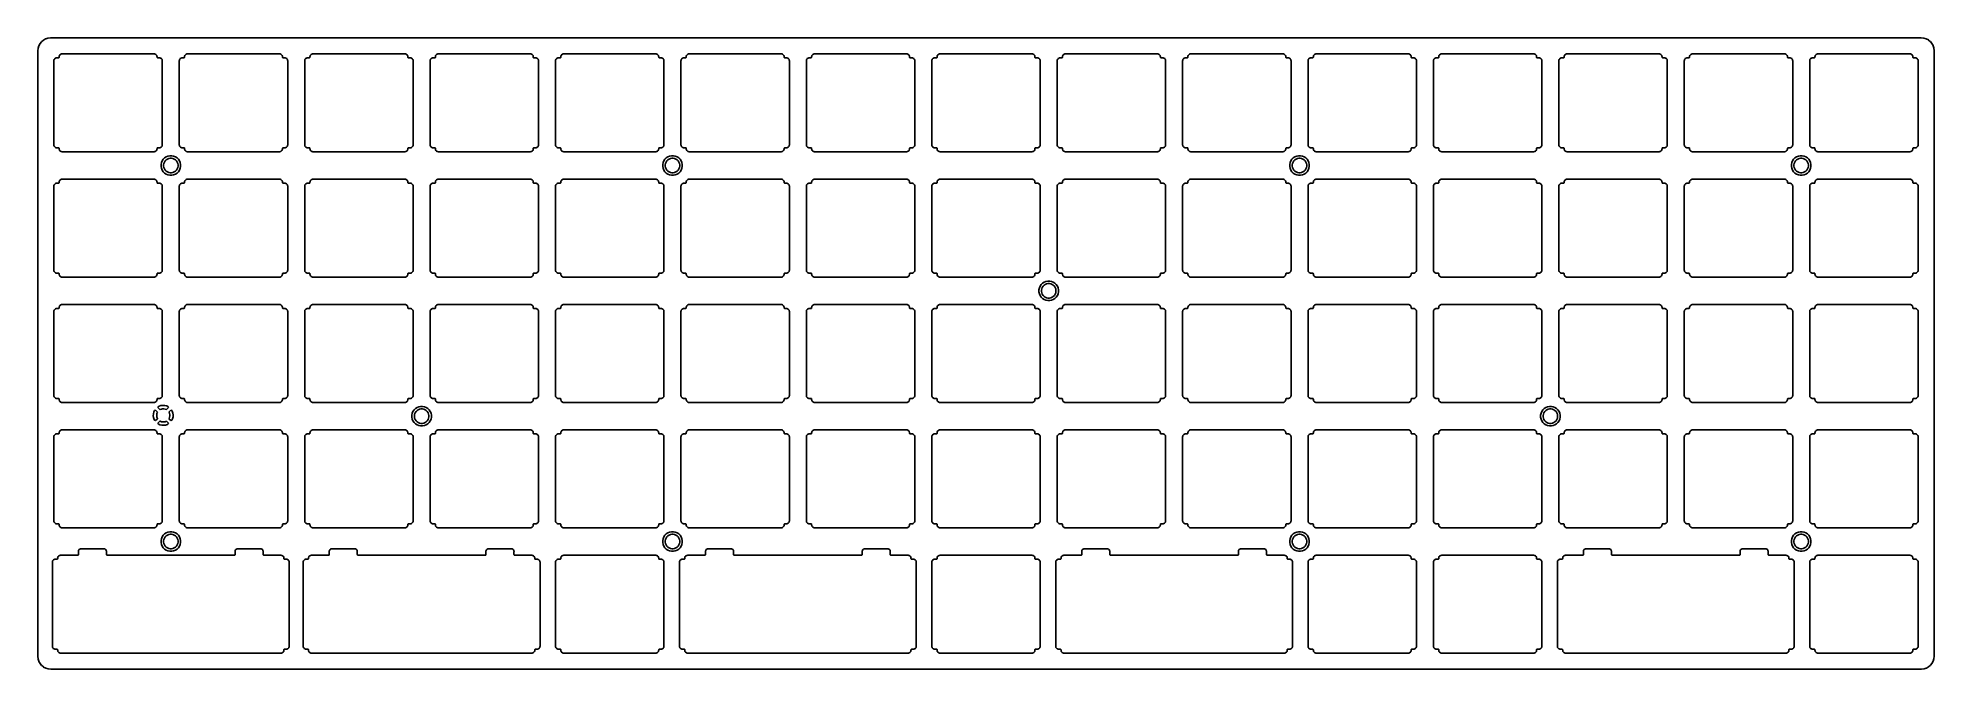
# Model space of a CAD drawing. Extents: x 1.1 to 12.4, y -4.9 to -1.1.
import ezdxf

# ---------------------------------------------------------------- set-up
doc = ezdxf.new("R2010")
doc.units = 0
doc.header["$MEASUREMENT"] = 0
doc.layers.add('BLACK', color=7, linetype='CONTINUOUS')

msp = doc.modelspace()

# ---------------------------------------------------------------- linework, layer by layer
at = {"layer": 'BLACK', "linetype": 'CONTINUOUS'}
for p, q in [((1.10259, -1.13416), (1.10291, -1.13384)), ((1.10291, -1.13384), (1.11354, -1.12505)), ((1.11354, -1.12505), (1.11359, -1.125)), ((1.11359, -1.125), (1.11397, -1.12475)), ((1.11397, -1.12475), (1.11434, -1.1245)), ((1.11434, -1.1245), (1.12648, -1.11794)), ((1.12648, -1.11794), (1.12654, -1.11791)), ((1.12654, -1.11791), (1.12696, -1.11773)), ((1.12696, -1.11773), (1.12738, -1.11756)), ((1.12738, -1.11756), (1.14056, -1.11348)), ((1.14056, -1.11348), (1.14062, -1.11346)), ((1.14062, -1.11346), (1.14107, -1.11337)), ((1.14107, -1.11337), (1.14151, -1.11328)), ((1.14151, -1.11328), (1.1563, -1.11173)), ((1.1563, -1.11173), (1.15637, -1.11172)), ((1.15637, -1.11172), (1.15659, -1.11172)), ((1.15659, -1.11172), (1.15682, -1.1117)), ((1.15682, -1.1117), (12.3426, -1.1117)), ((12.3426, -1.1117), (12.3427, -1.1117)), ((12.3427, -1.1117), (12.3429, -1.11173)), ((12.3429, -1.11173), (12.3431, -1.11173)), ((12.3431, -1.11173), (12.358, -1.11318)), ((12.358, -1.11318), (12.358, -1.11319)), ((12.358, -1.11319), (12.3585, -1.11328)), ((12.3585, -1.11328), (12.3589, -1.11337)), ((12.3589, -1.11337), (12.3721, -1.11736)), ((12.3721, -1.11736), (12.3722, -1.11738)), ((12.3722, -1.11738), (12.3726, -1.11756)), ((12.3726, -1.11756), (12.373, -1.11773)), ((12.373, -1.11773), (12.3852, -1.12421)), ((12.3852, -1.12421), (12.3853, -1.12424)), ((12.3853, -1.12424), (12.3857, -1.1245)), ((12.3857, -1.1245), (12.386, -1.12475)), ((12.386, -1.12475), (12.3967, -1.13347)), ((12.3967, -1.13347), (12.3968, -1.13351)), ((12.3968, -1.13351), (12.3971, -1.13384)), ((12.3971, -1.13384), (12.3974, -1.13416)), ((1.08045, -1.18855), (1.08048, -1.18834)), ((1.08045, -1.18862), (1.08045, -1.18855)), ((1.08045, -4.81193), (1.08045, -1.18862)), ((1.08048, -1.18813), (1.08193, -1.17328)), ((1.08048, -1.18834), (1.08048, -1.18813)), ((1.08193, -1.17328), (1.08194, -1.17321)), ((1.08194, -1.17321), (1.08203, -1.17277)), ((1.08203, -1.17277), (1.08212, -1.17232)), ((1.08212, -1.17232), (1.08611, -1.15912)), ((1.08611, -1.15912), (1.08613, -1.15905)), ((1.08613, -1.15905), (1.08631, -1.15863)), ((1.08631, -1.15863), (1.08648, -1.15822)), ((1.08648, -1.15822), (1.09296, -1.14603)), ((1.09296, -1.14603), (1.09299, -1.14597)), ((1.09299, -1.14597), (1.09325, -1.1456)), ((1.09325, -1.1456), (1.0935, -1.14522)), ((1.0935, -1.14522), (1.10222, -1.13453)), ((1.10222, -1.13453), (1.10226, -1.13448)), ((1.10226, -1.13448), (1.10259, -1.13416)), ((1.17619, -1.24471), (1.17586, -1.24803)), ((1.17716, -1.24151), (1.17619, -1.24471)), ((1.17874, -1.23856), (1.17716, -1.24151)), ((1.18086, -1.23597), (1.17874, -1.23856)), ((1.18344, -1.23385), (1.18086, -1.23597)), ((1.18639, -1.23228), (1.18344, -1.23385)), ((1.18959, -1.23131), (1.18639, -1.23228)), ((1.19232, -1.23104), (1.18959, -1.23131)), ((1.19291, -1.23098), (1.19232, -1.23104)), ((1.19232, -1.23104), (1.19232, -1.23104)), ((1.1935, -1.23104), (1.19291, -1.23098)), ((1.19371, -1.23104), (1.1935, -1.23104)), ((1.19392, -1.23106), (1.19371, -1.23104)), ((1.19399, -1.23106), (1.19392, -1.23106)), ((1.20244, -1.23106), (1.19399, -1.23106)), ((1.20291, -1.23102), (1.20244, -1.23106)), ((1.20338, -1.23097), (1.20291, -1.23102)), ((1.20339, -1.23097), (1.20338, -1.23097)), ((1.20341, -1.23097), (1.20339, -1.23097)), ((1.20386, -1.23083), (1.20341, -1.23097)), ((1.20431, -1.2307), (1.20386, -1.23083)), ((1.20433, -1.23069), (1.20431, -1.2307)), ((1.20435, -1.23069), (1.20433, -1.23069)), ((1.20476, -1.23046), (1.20435, -1.23069)), ((1.20518, -1.23025), (1.20476, -1.23046)), ((1.20519, -1.23024), (1.20518, -1.23025)), ((1.20521, -1.23023), (1.20519, -1.23024)), ((1.20557, -1.22993), (1.20521, -1.23023)), ((1.20594, -1.22964), (1.20557, -1.22993)), ((1.20595, -1.22962), (1.20594, -1.22964)), ((1.20596, -1.22961), (1.20595, -1.22962)), ((1.20627, -1.22925), (1.20596, -1.22961)), ((1.20657, -1.22889), (1.20627, -1.22925)), ((1.20659, -1.22886), (1.20657, -1.22887)), ((1.20657, -1.22887), (1.20657, -1.22889)), ((1.20681, -1.22844), (1.20659, -1.22886)), ((1.20704, -1.22803), (1.20681, -1.22844)), ((1.20705, -1.228), (1.20704, -1.22802)), ((1.20704, -1.22802), (1.20704, -1.22803)), ((1.20719, -1.22755), (1.20705, -1.228)), ((1.20733, -1.2271), (1.20719, -1.22755)), ((1.20734, -1.22707), (1.20733, -1.22709)), ((1.20733, -1.22709), (1.20733, -1.2271)), ((1.20739, -1.2266), (1.20734, -1.22707)), ((1.20769, -1.22108), (1.20736, -1.22441)), ((1.20736, -1.22441), (1.20742, -1.225)), ((1.20744, -1.22613), (1.20739, -1.2266)), ((1.20742, -1.225), (1.20742, -1.22507)), ((1.20742, -1.22507), (1.20742, -1.22528)), ((1.20742, -1.22528), (1.20744, -1.22549)), ((1.20744, -1.22549), (1.20744, -1.22606)), ((1.20744, -1.22606), (1.20744, -1.2261)), ((1.20744, -1.2261), (1.20744, -1.2261)), ((1.20744, -1.2261), (1.20744, -1.2261)), ((1.20744, -1.2261), (1.20744, -1.22613)), ((1.20866, -1.21788), (1.20769, -1.22108)), ((1.21023, -1.21494), (1.20866, -1.21788)), ((1.21235, -1.21235), (1.21023, -1.21494)), ((1.21494, -1.21023), (1.21235, -1.21235)), ((1.21788, -1.20866), (1.21494, -1.21023)), ((1.22108, -1.20769), (1.21788, -1.20866)), ((1.22382, -1.20742), (1.22108, -1.20769)), ((1.22441, -1.20736), (1.22382, -1.20742)), ((1.22382, -1.20742), (1.22382, -1.20742)), ((1.225, -1.20742), (1.22441, -1.20736)), ((1.22521, -1.20742), (1.225, -1.20742)), ((1.22542, -1.20744), (1.22521, -1.20742)), ((1.22549, -1.20744), (1.22542, -1.20744)), ((1.77451, -1.20744), (1.22549, -1.20744)), ((1.77472, -1.20742), (1.77451, -1.20744)), ((1.77493, -1.20742), (1.77472, -1.20742)), ((1.775, -1.20742), (1.77493, -1.20742)), ((1.77559, -1.20736), (1.775, -1.20742)), ((1.77618, -1.20742), (1.77559, -1.20736)), ((1.77892, -1.20769), (1.77618, -1.20742)), ((1.77618, -1.20742), (1.77618, -1.20742)), ((1.78212, -1.20866), (1.77892, -1.20769)), ((1.78506, -1.21023), (1.78212, -1.20866)), ((1.78765, -1.21235), (1.78506, -1.21023)), ((1.78977, -1.21494), (1.78765, -1.21235)), ((1.79134, -1.21788), (1.78977, -1.21494)), ((1.79231, -1.22108), (1.79134, -1.21788)), ((1.79264, -1.22441), (1.79231, -1.22108)), ((1.79256, -1.22542), (1.79258, -1.22521)), ((1.79256, -1.22549), (1.79256, -1.22542)), ((1.79256, -1.22606), (1.79256, -1.22549)), ((1.79261, -1.22653), (1.79256, -1.22606)), ((1.79258, -1.225), (1.79264, -1.22441)), ((1.79258, -1.22521), (1.79258, -1.225)), ((1.79265, -1.227), (1.79261, -1.22653)), ((1.79265, -1.22702), (1.79265, -1.227)), ((1.79265, -1.22703), (1.79265, -1.22702)), ((1.79279, -1.22749), (1.79265, -1.22703)), ((1.79292, -1.22794), (1.79279, -1.22749)), ((1.79293, -1.22795), (1.79292, -1.22794)), ((1.79294, -1.22797), (1.79293, -1.22795)), ((1.79316, -1.22838), (1.79294, -1.22797)), ((1.79338, -1.2288), (1.79316, -1.22838)), ((1.79339, -1.22881), (1.79338, -1.2288)), ((1.79339, -1.22883), (1.79339, -1.22881)), ((1.79369, -1.22919), (1.79339, -1.22883)), ((1.79399, -1.22956), (1.79369, -1.22919)), ((1.794, -1.22957), (1.79399, -1.22956)), ((1.79401, -1.22959), (1.794, -1.22957)), ((1.79437, -1.22989), (1.79401, -1.22959)), ((1.79473, -1.23019), (1.79437, -1.22989)), ((1.79475, -1.2302), (1.79473, -1.23019)), ((1.79476, -1.23021), (1.79475, -1.2302)), ((1.79518, -1.23043), (1.79476, -1.23021)), ((1.79559, -1.23066), (1.79518, -1.23043)), ((1.79561, -1.23066), (1.79559, -1.23066)), ((1.79562, -1.23067), (1.79561, -1.23066)), ((1.79607, -1.23081), (1.79562, -1.23067)), ((1.79652, -1.23095), (1.79607, -1.23081)), ((1.79654, -1.23096), (1.79652, -1.23095)), ((1.79655, -1.23096), (1.79654, -1.23096)), ((1.79702, -1.23101), (1.79655, -1.23096)), ((1.79749, -1.23106), (1.79702, -1.23101)), ((1.79752, -1.23106), (1.79749, -1.23106)), ((1.79753, -1.23106), (1.79752, -1.23106)), ((1.79752, -1.23106), (1.79752, -1.23106)), ((1.79756, -1.23106), (1.79753, -1.23106)), ((1.80601, -1.23106), (1.79756, -1.23106)), ((1.80622, -1.23104), (1.80601, -1.23106)), ((1.80643, -1.23105), (1.80622, -1.23104)), ((1.8065, -1.23104), (1.80643, -1.23105)), ((1.80709, -1.23098), (1.8065, -1.23104)), ((1.80767, -1.23104), (1.80709, -1.23098)), ((1.80768, -1.23104), (1.80767, -1.23104)), ((1.81041, -1.23131), (1.80768, -1.23104)), ((1.81361, -1.23228), (1.81041, -1.23131)), ((1.81656, -1.23385), (1.81361, -1.23228)), ((1.81914, -1.23597), (1.81656, -1.23385)), ((1.82126, -1.23856), (1.81914, -1.23597)), ((1.82284, -1.24151), (1.82126, -1.23856)), ((1.82381, -1.24471), (1.82284, -1.24151)), ((1.82414, -1.24803), (1.82381, -1.24471)), ((1.92619, -1.24471), (1.92586, -1.24803)), ((1.92716, -1.24151), (1.92619, -1.24471)), ((1.92874, -1.23856), (1.92716, -1.24151)), ((1.93086, -1.23597), (1.92874, -1.23856)), ((1.93344, -1.23385), (1.93086, -1.23597)), ((1.93639, -1.23228), (1.93344, -1.23385)), ((1.93959, -1.23131), (1.93639, -1.23228)), ((1.94232, -1.23104), (1.93959, -1.23131)), ((1.94291, -1.23098), (1.94232, -1.23104)), ((1.94232, -1.23104), (1.94232, -1.23104)), ((1.9435, -1.23104), (1.94291, -1.23098)), ((1.94371, -1.23104), (1.9435, -1.23104)), ((1.94392, -1.23106), (1.94371, -1.23104)), ((1.94399, -1.23106), (1.94392, -1.23106)), ((1.95244, -1.23106), (1.94399, -1.23106)), ((1.95291, -1.23102), (1.95244, -1.23106)), ((1.95338, -1.23097), (1.95291, -1.23102)), ((1.95339, -1.23097), (1.95338, -1.23097)), ((1.95341, -1.23097), (1.95339, -1.23097)), ((1.95386, -1.23083), (1.95341, -1.23097)), ((1.95431, -1.2307), (1.95386, -1.23083)), ((1.95433, -1.23069), (1.95431, -1.2307)), ((1.95435, -1.23069), (1.95433, -1.23069)), ((1.95476, -1.23046), (1.95435, -1.23069)), ((1.95518, -1.23025), (1.95476, -1.23046)), ((1.95519, -1.23024), (1.95518, -1.23025)), ((1.95521, -1.23023), (1.95519, -1.23024)), ((1.95557, -1.22993), (1.95521, -1.23023)), ((1.95594, -1.22964), (1.95557, -1.22993)), ((1.95595, -1.22962), (1.95594, -1.22964)), ((1.95596, -1.22961), (1.95595, -1.22962)), ((1.95627, -1.22925), (1.95596, -1.22961)), ((1.95657, -1.22889), (1.95627, -1.22925)), ((1.95659, -1.22886), (1.95657, -1.22887)), ((1.95657, -1.22887), (1.95657, -1.22889)), ((1.95681, -1.22844), (1.95659, -1.22886)), ((1.95704, -1.22803), (1.95681, -1.22844)), ((1.95705, -1.228), (1.95704, -1.22802)), ((1.95704, -1.22802), (1.95704, -1.22803)), ((1.95719, -1.22755), (1.95705, -1.228)), ((1.95733, -1.2271), (1.95719, -1.22755)), ((1.95734, -1.22707), (1.95733, -1.22709)), ((1.95733, -1.22709), (1.95733, -1.2271)), ((1.95739, -1.2266), (1.95734, -1.22707)), ((1.95769, -1.22108), (1.95736, -1.22441)), ((1.95736, -1.22441), (1.95742, -1.225)), ((1.95744, -1.22613), (1.95739, -1.2266)), ((1.95742, -1.225), (1.95742, -1.22507)), ((1.95742, -1.22507), (1.95742, -1.22528)), ((1.95742, -1.22528), (1.95744, -1.22549)), ((1.95744, -1.22549), (1.95744, -1.22606)), ((1.95744, -1.22606), (1.95744, -1.2261)), ((1.95744, -1.2261), (1.95744, -1.2261)), ((1.95744, -1.2261), (1.95744, -1.2261)), ((1.95744, -1.2261), (1.95744, -1.22613)), ((1.95866, -1.21788), (1.95769, -1.22108)), ((1.96023, -1.21494), (1.95866, -1.21788)), ((1.96235, -1.21235), (1.96023, -1.21494)), ((1.96494, -1.21023), (1.96235, -1.21235)), ((1.96788, -1.20866), (1.96494, -1.21023)), ((1.97108, -1.20769), (1.96788, -1.20866)), ((1.97382, -1.20742), (1.97108, -1.20769)), ((1.97441, -1.20736), (1.97382, -1.20742)), ((1.97382, -1.20742), (1.97382, -1.20742)), ((1.975, -1.20742), (1.97441, -1.20736)), ((1.97521, -1.20742), (1.975, -1.20742)), ((1.97542, -1.20744), (1.97521, -1.20742)), ((1.97549, -1.20744), (1.97542, -1.20744)), ((2.52451, -1.20744), (1.97549, -1.20744)), ((2.52472, -1.20742), (2.52451, -1.20744)), ((2.52493, -1.20742), (2.52472, -1.20742)), ((2.525, -1.20742), (2.52493, -1.20742)), ((2.52559, -1.20736), (2.525, -1.20742)), ((2.52618, -1.20742), (2.52559, -1.20736)), ((2.52892, -1.20769), (2.52618, -1.20742)), ((2.52618, -1.20742), (2.52618, -1.20742)), ((2.53212, -1.20866), (2.52892, -1.20769)), ((2.53506, -1.21023), (2.53212, -1.20866)), ((2.53765, -1.21235), (2.53506, -1.21023)), ((2.53977, -1.21494), (2.53765, -1.21235)), ((2.54134, -1.21788), (2.53977, -1.21494)), ((2.54231, -1.22108), (2.54134, -1.21788)), ((2.54264, -1.22441), (2.54231, -1.22108)), ((2.54256, -1.22542), (2.54258, -1.22521)), ((2.54256, -1.22549), (2.54256, -1.22542)), ((2.54256, -1.22606), (2.54256, -1.22549)), ((2.54261, -1.22653), (2.54256, -1.22606)), ((2.54258, -1.225), (2.54264, -1.22441)), ((2.54258, -1.22521), (2.54258, -1.225)), ((2.54265, -1.227), (2.54261, -1.22653)), ((2.54265, -1.22702), (2.54265, -1.227)), ((2.54265, -1.22703), (2.54265, -1.22702)), ((2.54279, -1.22749), (2.54265, -1.22703)), ((2.54292, -1.22794), (2.54279, -1.22749)), ((2.54293, -1.22795), (2.54292, -1.22794)), ((2.54294, -1.22797), (2.54293, -1.22795)), ((2.54316, -1.22838), (2.54294, -1.22797)), ((2.54338, -1.2288), (2.54316, -1.22838)), ((2.54339, -1.22881), (2.54338, -1.2288)), ((2.54339, -1.22883), (2.54339, -1.22881)), ((2.54369, -1.22919), (2.54339, -1.22883)), ((2.54399, -1.22956), (2.54369, -1.22919)), ((2.544, -1.22957), (2.54399, -1.22956)), ((2.54401, -1.22959), (2.544, -1.22957)), ((2.54437, -1.22989), (2.54401, -1.22959)), ((2.54473, -1.23019), (2.54437, -1.22989)), ((2.54475, -1.2302), (2.54473, -1.23019)), ((2.54476, -1.23021), (2.54475, -1.2302)), ((2.54518, -1.23043), (2.54476, -1.23021)), ((2.54559, -1.23066), (2.54518, -1.23043)), ((2.54561, -1.23066), (2.54559, -1.23066)), ((2.54562, -1.23067), (2.54561, -1.23066)), ((2.54607, -1.23081), (2.54562, -1.23067)), ((2.54652, -1.23095), (2.54607, -1.23081)), ((2.54654, -1.23096), (2.54652, -1.23095)), ((2.54655, -1.23096), (2.54654, -1.23096)), ((2.54702, -1.23101), (2.54655, -1.23096)), ((2.54749, -1.23106), (2.54702, -1.23101)), ((2.54752, -1.23106), (2.54749, -1.23106)), ((2.54753, -1.23106), (2.54752, -1.23106)), ((2.54752, -1.23106), (2.54752, -1.23106)), ((2.54756, -1.23106), (2.54753, -1.23106)), ((2.55601, -1.23106), (2.54756, -1.23106)), ((2.55622, -1.23104), (2.55601, -1.23106)), ((2.55643, -1.23105), (2.55622, -1.23104)), ((2.5565, -1.23104), (2.55643, -1.23105)), ((2.55709, -1.23098), (2.5565, -1.23104)), ((2.55767, -1.23104), (2.55709, -1.23098)), ((2.55768, -1.23104), (2.55767, -1.23104)), ((2.56041, -1.23131), (2.55768, -1.23104)), ((2.56361, -1.23228), (2.56041, -1.23131)), ((2.56656, -1.23385), (2.56361, -1.23228)), ((2.56914, -1.23597), (2.56656, -1.23385)), ((2.57126, -1.23856), (2.56914, -1.23597)), ((2.57284, -1.24151), (2.57126, -1.23856)), ((2.57381, -1.24471), (2.57284, -1.24151)), ((2.57414, -1.24803), (2.57381, -1.24471)), ((2.67619, -1.24471), (2.67586, -1.24803)), ((2.67716, -1.24151), (2.67619, -1.24471)), ((2.67874, -1.23856), (2.67716, -1.24151)), ((2.68086, -1.23597), (2.67874, -1.23856)), ((2.68344, -1.23385), (2.68086, -1.23597)), ((2.68639, -1.23228), (2.68344, -1.23385)), ((2.68959, -1.23131), (2.68639, -1.23228)), ((2.69232, -1.23104), (2.68959, -1.23131)), ((2.69291, -1.23098), (2.69232, -1.23104)), ((2.69232, -1.23104), (2.69232, -1.23104)), ((2.6935, -1.23104), (2.69291, -1.23098)), ((2.69371, -1.23104), (2.6935, -1.23104)), ((2.69392, -1.23106), (2.69371, -1.23104)), ((2.69399, -1.23106), (2.69392, -1.23106)), ((2.70244, -1.23106), (2.69399, -1.23106)), ((2.70291, -1.23102), (2.70244, -1.23106)), ((2.70338, -1.23097), (2.70291, -1.23102)), ((2.70339, -1.23097), (2.70338, -1.23097)), ((2.70341, -1.23097), (2.70339, -1.23097)), ((2.70386, -1.23083), (2.70341, -1.23097)), ((2.70431, -1.2307), (2.70386, -1.23083)), ((2.70433, -1.23069), (2.70431, -1.2307)), ((2.70435, -1.23069), (2.70433, -1.23069)), ((2.70476, -1.23046), (2.70435, -1.23069)), ((2.70518, -1.23025), (2.70476, -1.23046)), ((2.70519, -1.23024), (2.70518, -1.23025)), ((2.70521, -1.23023), (2.70519, -1.23024)), ((2.70557, -1.22993), (2.70521, -1.23023)), ((2.70594, -1.22964), (2.70557, -1.22993)), ((2.70595, -1.22962), (2.70594, -1.22964)), ((2.70596, -1.22961), (2.70595, -1.22962)), ((2.70627, -1.22925), (2.70596, -1.22961)), ((2.70657, -1.22889), (2.70627, -1.22925)), ((2.70659, -1.22886), (2.70657, -1.22887)), ((2.70657, -1.22887), (2.70657, -1.22889)), ((2.70681, -1.22844), (2.70659, -1.22886)), ((2.70704, -1.22803), (2.70681, -1.22844)), ((2.70705, -1.228), (2.70704, -1.22802)), ((2.70704, -1.22802), (2.70704, -1.22803)), ((2.70719, -1.22755), (2.70705, -1.228)), ((2.70733, -1.2271), (2.70719, -1.22755)), ((2.70734, -1.22707), (2.70733, -1.22709)), ((2.70733, -1.22709), (2.70733, -1.2271)), ((2.70739, -1.2266), (2.70734, -1.22707)), ((2.70769, -1.22108), (2.70736, -1.22441)), ((2.70736, -1.22441), (2.70742, -1.225)), ((2.70744, -1.22613), (2.70739, -1.2266)), ((2.70742, -1.225), (2.70742, -1.22507)), ((2.70742, -1.22507), (2.70742, -1.22528)), ((2.70742, -1.22528), (2.70744, -1.22549)), ((2.70744, -1.22549), (2.70744, -1.22606)), ((2.70744, -1.22606), (2.70744, -1.2261)), ((2.70744, -1.2261), (2.70744, -1.2261)), ((2.70744, -1.2261), (2.70744, -1.2261)), ((2.70744, -1.2261), (2.70744, -1.22613)), ((2.70866, -1.21788), (2.70769, -1.22108)), ((2.71023, -1.21494), (2.70866, -1.21788)), ((2.71235, -1.21235), (2.71023, -1.21494)), ((2.71494, -1.21023), (2.71235, -1.21235)), ((2.71788, -1.20866), (2.71494, -1.21023)), ((2.72108, -1.20769), (2.71788, -1.20866)), ((2.72382, -1.20742), (2.72108, -1.20769)), ((2.72441, -1.20736), (2.72382, -1.20742)), ((2.72382, -1.20742), (2.72382, -1.20742)), ((2.725, -1.20742), (2.72441, -1.20736)), ((2.72521, -1.20742), (2.725, -1.20742)), ((2.72542, -1.20744), (2.72521, -1.20742)), ((2.72549, -1.20744), (2.72542, -1.20744)), ((3.27451, -1.20744), (2.72549, -1.20744)), ((3.27472, -1.20742), (3.27451, -1.20744)), ((3.27493, -1.20742), (3.27472, -1.20742)), ((3.275, -1.20742), (3.27493, -1.20742)), ((3.27559, -1.20736), (3.275, -1.20742)), ((3.27618, -1.20742), (3.27559, -1.20736)), ((3.27892, -1.20769), (3.27618, -1.20742)), ((3.27618, -1.20742), (3.27618, -1.20742)), ((3.28212, -1.20866), (3.27892, -1.20769)), ((3.28506, -1.21023), (3.28212, -1.20866)), ((3.28765, -1.21235), (3.28506, -1.21023)), ((3.28977, -1.21494), (3.28765, -1.21235)), ((3.29134, -1.21788), (3.28977, -1.21494)), ((3.29231, -1.22108), (3.29134, -1.21788)), ((3.29264, -1.22441), (3.29231, -1.22108)), ((3.29256, -1.22542), (3.29258, -1.22521)), ((3.29256, -1.22549), (3.29256, -1.22542)), ((3.29256, -1.22606), (3.29256, -1.22549)), ((3.29261, -1.22653), (3.29256, -1.22606)), ((3.29258, -1.225), (3.29264, -1.22441)), ((3.29258, -1.22521), (3.29258, -1.225)), ((3.29265, -1.227), (3.29261, -1.22653)), ((3.29265, -1.22702), (3.29265, -1.227)), ((3.29265, -1.22703), (3.29265, -1.22702)), ((3.29279, -1.22749), (3.29265, -1.22703)), ((3.29292, -1.22794), (3.29279, -1.22749)), ((3.29293, -1.22795), (3.29292, -1.22794)), ((3.29294, -1.22797), (3.29293, -1.22795)), ((3.29316, -1.22838), (3.29294, -1.22797)), ((3.29338, -1.2288), (3.29316, -1.22838)), ((3.29339, -1.22881), (3.29338, -1.2288)), ((3.29339, -1.22883), (3.29339, -1.22881)), ((3.29369, -1.22919), (3.29339, -1.22883)), ((3.29399, -1.22956), (3.29369, -1.22919)), ((3.294, -1.22957), (3.29399, -1.22956)), ((3.29401, -1.22959), (3.294, -1.22957)), ((3.29437, -1.22989), (3.29401, -1.22959)), ((3.29473, -1.23019), (3.29437, -1.22989)), ((3.29475, -1.2302), (3.29473, -1.23019)), ((3.29476, -1.23021), (3.29475, -1.2302)), ((3.29518, -1.23043), (3.29476, -1.23021)), ((3.29559, -1.23066), (3.29518, -1.23043)), ((3.29561, -1.23066), (3.29559, -1.23066)), ((3.29562, -1.23067), (3.29561, -1.23066)), ((3.29607, -1.23081), (3.29562, -1.23067)), ((3.29652, -1.23095), (3.29607, -1.23081)), ((3.29654, -1.23096), (3.29652, -1.23095)), ((3.29655, -1.23096), (3.29654, -1.23096)), ((3.29702, -1.23101), (3.29655, -1.23096)), ((3.29749, -1.23106), (3.29702, -1.23101)), ((3.29752, -1.23106), (3.29749, -1.23106)), ((3.29753, -1.23106), (3.29752, -1.23106)), ((3.29752, -1.23106), (3.29752, -1.23106)), ((3.29756, -1.23106), (3.29753, -1.23106)), ((3.30601, -1.23106), (3.29756, -1.23106)), ((3.30622, -1.23104), (3.30601, -1.23106)), ((3.30643, -1.23105), (3.30622, -1.23104)), ((3.3065, -1.23104), (3.30643, -1.23105)), ((3.30709, -1.23098), (3.3065, -1.23104)), ((3.30767, -1.23104), (3.30709, -1.23098)), ((3.30768, -1.23104), (3.30767, -1.23104)), ((3.31041, -1.23131), (3.30768, -1.23104)), ((3.31361, -1.23228), (3.31041, -1.23131)), ((3.31656, -1.23385), (3.31361, -1.23228)), ((3.31914, -1.23597), (3.31656, -1.23385)), ((3.32126, -1.23856), (3.31914, -1.23597)), ((3.32284, -1.24151), (3.32126, -1.23856)), ((3.32381, -1.24471), (3.32284, -1.24151)), ((3.32414, -1.24803), (3.32381, -1.24471)), ((3.42619, -1.24471), (3.42586, -1.24803)), ((3.42716, -1.24151), (3.42619, -1.24471)), ((3.42874, -1.23856), (3.42716, -1.24151)), ((3.43086, -1.23597), (3.42874, -1.23856)), ((3.43344, -1.23385), (3.43086, -1.23597)), ((3.43639, -1.23228), (3.43344, -1.23385)), ((3.43959, -1.23131), (3.43639, -1.23228)), ((3.44232, -1.23104), (3.43959, -1.23131)), ((3.44291, -1.23098), (3.44232, -1.23104)), ((3.44232, -1.23104), (3.44232, -1.23104)), ((3.4435, -1.23104), (3.44291, -1.23098)), ((3.44371, -1.23104), (3.4435, -1.23104)), ((3.44392, -1.23106), (3.44371, -1.23104)), ((3.44399, -1.23106), (3.44392, -1.23106)), ((3.45244, -1.23106), (3.44399, -1.23106)), ((3.45291, -1.23102), (3.45244, -1.23106)), ((3.45338, -1.23097), (3.45291, -1.23102)), ((3.45339, -1.23097), (3.45338, -1.23097)), ((3.45341, -1.23097), (3.45339, -1.23097)), ((3.45386, -1.23083), (3.45341, -1.23097)), ((3.45431, -1.2307), (3.45386, -1.23083)), ((3.45433, -1.23069), (3.45431, -1.2307)), ((3.45435, -1.23069), (3.45433, -1.23069)), ((3.45476, -1.23046), (3.45435, -1.23069)), ((3.45518, -1.23025), (3.45476, -1.23046)), ((3.45519, -1.23024), (3.45518, -1.23025)), ((3.45521, -1.23023), (3.45519, -1.23024)), ((3.45557, -1.22993), (3.45521, -1.23023)), ((3.45594, -1.22964), (3.45557, -1.22993)), ((3.45595, -1.22962), (3.45594, -1.22964)), ((3.45596, -1.22961), (3.45595, -1.22962)), ((3.45627, -1.22925), (3.45596, -1.22961)), ((3.45657, -1.22889), (3.45627, -1.22925)), ((3.45659, -1.22886), (3.45657, -1.22887)), ((3.45657, -1.22887), (3.45657, -1.22889)), ((3.45681, -1.22844), (3.45659, -1.22886)), ((3.45704, -1.22803), (3.45681, -1.22844)), ((3.45705, -1.228), (3.45704, -1.22802)), ((3.45704, -1.22802), (3.45704, -1.22803)), ((3.45719, -1.22755), (3.45705, -1.228)), ((3.45733, -1.2271), (3.45719, -1.22755)), ((3.45734, -1.22707), (3.45733, -1.22709)), ((3.45733, -1.22709), (3.45733, -1.2271)), ((3.45739, -1.2266), (3.45734, -1.22707)), ((3.45769, -1.22108), (3.45736, -1.22441)), ((3.45736, -1.22441), (3.45742, -1.225)), ((3.45744, -1.22613), (3.45739, -1.2266)), ((3.45742, -1.225), (3.45742, -1.22507)), ((3.45742, -1.22507), (3.45742, -1.22528)), ((3.45742, -1.22528), (3.45744, -1.22549)), ((3.45744, -1.22549), (3.45744, -1.22606)), ((3.45744, -1.22606), (3.45744, -1.2261)), ((3.45744, -1.2261), (3.45744, -1.2261)), ((3.45744, -1.2261), (3.45744, -1.2261)), ((3.45744, -1.2261), (3.45744, -1.22613)), ((3.45866, -1.21788), (3.45769, -1.22108)), ((3.46023, -1.21494), (3.45866, -1.21788)), ((3.46235, -1.21235), (3.46023, -1.21494)), ((3.46494, -1.21023), (3.46235, -1.21235)), ((3.46788, -1.20866), (3.46494, -1.21023)), ((3.47108, -1.20769), (3.46788, -1.20866)), ((3.47382, -1.20742), (3.47108, -1.20769)), ((3.47441, -1.20736), (3.47382, -1.20742)), ((3.47382, -1.20742), (3.47382, -1.20742)), ((3.475, -1.20742), (3.47441, -1.20736)), ((3.47521, -1.20742), (3.475, -1.20742)), ((3.47542, -1.20744), (3.47521, -1.20742)), ((3.47549, -1.20744), (3.47542, -1.20744)), ((4.02451, -1.20744), (3.47549, -1.20744)), ((4.02472, -1.20742), (4.02451, -1.20744)), ((4.02493, -1.20742), (4.02472, -1.20742)), ((4.025, -1.20742), (4.02493, -1.20742)), ((4.02559, -1.20736), (4.025, -1.20742)), ((4.02618, -1.20742), (4.02559, -1.20736)), ((4.02892, -1.20769), (4.02618, -1.20742)), ((4.02618, -1.20742), (4.02618, -1.20742)), ((4.03212, -1.20866), (4.02892, -1.20769)), ((4.03506, -1.21023), (4.03212, -1.20866)), ((4.03765, -1.21235), (4.03506, -1.21023)), ((4.03977, -1.21494), (4.03765, -1.21235)), ((4.04134, -1.21788), (4.03977, -1.21494)), ((4.04231, -1.22108), (4.04134, -1.21788)), ((4.04264, -1.22441), (4.04231, -1.22108)), ((4.04256, -1.22542), (4.04258, -1.22521)), ((4.04256, -1.22549), (4.04256, -1.22542)), ((4.04256, -1.22606), (4.04256, -1.22549)), ((4.04261, -1.22653), (4.04256, -1.22606)), ((4.04258, -1.225), (4.04264, -1.22441)), ((4.04258, -1.22521), (4.04258, -1.225)), ((4.04265, -1.227), (4.04261, -1.22653)), ((4.04265, -1.22702), (4.04265, -1.227)), ((4.04265, -1.22703), (4.04265, -1.22702)), ((4.04279, -1.22749), (4.04265, -1.22703)), ((4.04292, -1.22794), (4.04279, -1.22749)), ((4.04293, -1.22795), (4.04292, -1.22794)), ((4.04294, -1.22797), (4.04293, -1.22795)), ((4.04316, -1.22838), (4.04294, -1.22797)), ((4.04338, -1.2288), (4.04316, -1.22838)), ((4.04339, -1.22881), (4.04338, -1.2288)), ((4.04339, -1.22883), (4.04339, -1.22881)), ((4.04369, -1.22919), (4.04339, -1.22883)), ((4.04399, -1.22956), (4.04369, -1.22919)), ((4.044, -1.22957), (4.04399, -1.22956)), ((4.04401, -1.22959), (4.044, -1.22957)), ((4.04437, -1.22989), (4.04401, -1.22959)), ((4.04473, -1.23019), (4.04437, -1.22989)), ((4.04475, -1.2302), (4.04473, -1.23019)), ((4.04476, -1.23021), (4.04475, -1.2302)), ((4.04518, -1.23043), (4.04476, -1.23021)), ((4.04559, -1.23066), (4.04518, -1.23043)), ((4.04561, -1.23066), (4.04559, -1.23066)), ((4.04562, -1.23067), (4.04561, -1.23066)), ((4.04607, -1.23081), (4.04562, -1.23067)), ((4.04652, -1.23095), (4.04607, -1.23081)), ((4.04654, -1.23096), (4.04652, -1.23095)), ((4.04655, -1.23096), (4.04654, -1.23096)), ((4.04702, -1.23101), (4.04655, -1.23096)), ((4.04749, -1.23106), (4.04702, -1.23101)), ((4.04752, -1.23106), (4.04749, -1.23106)), ((4.04753, -1.23106), (4.04752, -1.23106)), ((4.04752, -1.23106), (4.04752, -1.23106)), ((4.04756, -1.23106), (4.04753, -1.23106)), ((4.05601, -1.23106), (4.04756, -1.23106)), ((4.05622, -1.23104), (4.05601, -1.23106)), ((4.05643, -1.23105), (4.05622, -1.23104)), ((4.0565, -1.23104), (4.05643, -1.23105)), ((4.05709, -1.23098), (4.0565, -1.23104)), ((4.05767, -1.23104), (4.05709, -1.23098)), ((4.05768, -1.23104), (4.05767, -1.23104)), ((4.06041, -1.23131), (4.05768, -1.23104)), ((4.06361, -1.23228), (4.06041, -1.23131)), ((4.06656, -1.23385), (4.06361, -1.23228)), ((4.06914, -1.23597), (4.06656, -1.23385)), ((4.07126, -1.23856), (4.06914, -1.23597)), ((4.07284, -1.24151), (4.07126, -1.23856)), ((4.07381, -1.24471), (4.07284, -1.24151)), ((4.07414, -1.24803), (4.07381, -1.24471)), ((4.17619, -1.24471), (4.17586, -1.24803)), ((4.17716, -1.24151), (4.17619, -1.24471)), ((4.17874, -1.23856), (4.17716, -1.24151)), ((4.18086, -1.23597), (4.17874, -1.23856)), ((4.18344, -1.23385), (4.18086, -1.23597)), ((4.18639, -1.23228), (4.18344, -1.23385)), ((4.18959, -1.23131), (4.18639, -1.23228)), ((4.19232, -1.23104), (4.18959, -1.23131)), ((4.19291, -1.23098), (4.19232, -1.23104)), ((4.19232, -1.23104), (4.19232, -1.23104)), ((4.1935, -1.23104), (4.19291, -1.23098)), ((4.19371, -1.23104), (4.1935, -1.23104)), ((4.19392, -1.23106), (4.19371, -1.23104)), ((4.19399, -1.23106), (4.19392, -1.23106)), ((4.20244, -1.23106), (4.19399, -1.23106)), ((4.20291, -1.23102), (4.20244, -1.23106)), ((4.20338, -1.23097), (4.20291, -1.23102)), ((4.20339, -1.23097), (4.20338, -1.23097)), ((4.20341, -1.23097), (4.20339, -1.23097)), ((4.20386, -1.23083), (4.20341, -1.23097)), ((4.20431, -1.2307), (4.20386, -1.23083)), ((4.20433, -1.23069), (4.20431, -1.2307)), ((4.20435, -1.23069), (4.20433, -1.23069)), ((4.20476, -1.23046), (4.20435, -1.23069)), ((4.20518, -1.23025), (4.20476, -1.23046)), ((4.20519, -1.23024), (4.20518, -1.23025)), ((4.20521, -1.23023), (4.20519, -1.23024)), ((4.20557, -1.22993), (4.20521, -1.23023)), ((4.20594, -1.22964), (4.20557, -1.22993)), ((4.20595, -1.22962), (4.20594, -1.22964)), ((4.20596, -1.22961), (4.20595, -1.22962)), ((4.20627, -1.22925), (4.20596, -1.22961)), ((4.20657, -1.22889), (4.20627, -1.22925)), ((4.20659, -1.22886), (4.20657, -1.22887)), ((4.20657, -1.22887), (4.20657, -1.22889)), ((4.20681, -1.22844), (4.20659, -1.22886)), ((4.20704, -1.22803), (4.20681, -1.22844)), ((4.20705, -1.228), (4.20704, -1.22802)), ((4.20704, -1.22802), (4.20704, -1.22803)), ((4.20719, -1.22755), (4.20705, -1.228)), ((4.20733, -1.2271), (4.20719, -1.22755)), ((4.20734, -1.22707), (4.20733, -1.22709)), ((4.20733, -1.22709), (4.20733, -1.2271)), ((4.20739, -1.2266), (4.20734, -1.22707)), ((4.20769, -1.22108), (4.20736, -1.22441)), ((4.20736, -1.22441), (4.20742, -1.225)), ((4.20744, -1.22613), (4.20739, -1.2266)), ((4.20742, -1.225), (4.20742, -1.22507)), ((4.20742, -1.22507), (4.20742, -1.22528)), ((4.20742, -1.22528), (4.20744, -1.22549)), ((4.20744, -1.22549), (4.20744, -1.22606)), ((4.20744, -1.22606), (4.20744, -1.2261)), ((4.20744, -1.2261), (4.20744, -1.2261)), ((4.20744, -1.2261), (4.20744, -1.2261)), ((4.20744, -1.2261), (4.20744, -1.22613)), ((4.20866, -1.21788), (4.20769, -1.22108)), ((4.21023, -1.21494), (4.20866, -1.21788)), ((4.21235, -1.21235), (4.21023, -1.21494)), ((4.21494, -1.21023), (4.21235, -1.21235)), ((4.21788, -1.20866), (4.21494, -1.21023)), ((4.22108, -1.20769), (4.21788, -1.20866)), ((4.22382, -1.20742), (4.22108, -1.20769)), ((4.22441, -1.20736), (4.22382, -1.20742)), ((4.22382, -1.20742), (4.22382, -1.20742)), ((4.225, -1.20742), (4.22441, -1.20736)), ((4.22521, -1.20742), (4.225, -1.20742)), ((4.22542, -1.20744), (4.22521, -1.20742)), ((4.22549, -1.20744), (4.22542, -1.20744)), ((4.77451, -1.20744), (4.22549, -1.20744)), ((4.77472, -1.20742), (4.77451, -1.20744)), ((4.77493, -1.20742), (4.77472, -1.20742)), ((4.775, -1.20742), (4.77493, -1.20742)), ((4.77559, -1.20736), (4.775, -1.20742)), ((4.77618, -1.20742), (4.77559, -1.20736)), ((4.77892, -1.20769), (4.77618, -1.20742)), ((4.77618, -1.20742), (4.77618, -1.20742)), ((4.78212, -1.20866), (4.77892, -1.20769)), ((4.78506, -1.21023), (4.78212, -1.20866)), ((4.78765, -1.21235), (4.78506, -1.21023)), ((4.78977, -1.21494), (4.78765, -1.21235)), ((4.79134, -1.21788), (4.78977, -1.21494)), ((4.79231, -1.22108), (4.79134, -1.21788)), ((4.79264, -1.22441), (4.79231, -1.22108)), ((4.79256, -1.22542), (4.79258, -1.22521)), ((4.79256, -1.22549), (4.79256, -1.22542)), ((4.79256, -1.22606), (4.79256, -1.22549)), ((4.79261, -1.22653), (4.79256, -1.22606)), ((4.79258, -1.225), (4.79264, -1.22441)), ((4.79258, -1.22521), (4.79258, -1.225)), ((4.79265, -1.227), (4.79261, -1.22653)), ((4.79265, -1.22702), (4.79265, -1.227)), ((4.79265, -1.22703), (4.79265, -1.22702)), ((4.79279, -1.22749), (4.79265, -1.22703)), ((4.79292, -1.22794), (4.79279, -1.22749)), ((4.79293, -1.22795), (4.79292, -1.22794)), ((4.79294, -1.22797), (4.79293, -1.22795)), ((4.79316, -1.22838), (4.79294, -1.22797)), ((4.79338, -1.2288), (4.79316, -1.22838)), ((4.79339, -1.22881), (4.79338, -1.2288)), ((4.79339, -1.22883), (4.79339, -1.22881)), ((4.79369, -1.22919), (4.79339, -1.22883)), ((4.79399, -1.22956), (4.79369, -1.22919)), ((4.794, -1.22957), (4.79399, -1.22956)), ((4.79401, -1.22959), (4.794, -1.22957)), ((4.79437, -1.22989), (4.79401, -1.22959)), ((4.79473, -1.23019), (4.79437, -1.22989)), ((4.79475, -1.2302), (4.79473, -1.23019)), ((4.79476, -1.23021), (4.79475, -1.2302)), ((4.79518, -1.23043), (4.79476, -1.23021)), ((4.79559, -1.23066), (4.79518, -1.23043)), ((4.79561, -1.23066), (4.79559, -1.23066)), ((4.79562, -1.23067), (4.79561, -1.23066)), ((4.79607, -1.23081), (4.79562, -1.23067)), ((4.79652, -1.23095), (4.79607, -1.23081)), ((4.79654, -1.23096), (4.79652, -1.23095)), ((4.79655, -1.23096), (4.79654, -1.23096)), ((4.79702, -1.23101), (4.79655, -1.23096)), ((4.79749, -1.23106), (4.79702, -1.23101)), ((4.79752, -1.23106), (4.79749, -1.23106)), ((4.79753, -1.23106), (4.79752, -1.23106)), ((4.79752, -1.23106), (4.79752, -1.23106)), ((4.79756, -1.23106), (4.79753, -1.23106)), ((4.80601, -1.23106), (4.79756, -1.23106)), ((4.80622, -1.23104), (4.80601, -1.23106)), ((4.80643, -1.23105), (4.80622, -1.23104)), ((4.8065, -1.23104), (4.80643, -1.23105)), ((4.80709, -1.23098), (4.8065, -1.23104)), ((4.80767, -1.23104), (4.80709, -1.23098)), ((4.80768, -1.23104), (4.80767, -1.23104)), ((4.81041, -1.23131), (4.80768, -1.23104)), ((4.81361, -1.23228), (4.81041, -1.23131)), ((4.81656, -1.23385), (4.81361, -1.23228)), ((4.81914, -1.23597), (4.81656, -1.23385)), ((4.82126, -1.23856), (4.81914, -1.23597)), ((4.82284, -1.24151), (4.82126, -1.23856)), ((4.82381, -1.24471), (4.82284, -1.24151)), ((4.82414, -1.24803), (4.82381, -1.24471)), ((4.92619, -1.24471), (4.92586, -1.24803)), ((4.92716, -1.24151), (4.92619, -1.24471)), ((4.92874, -1.23856), (4.92716, -1.24151)), ((4.93086, -1.23597), (4.92874, -1.23856)), ((4.93344, -1.23385), (4.93086, -1.23597)), ((4.93639, -1.23228), (4.93344, -1.23385)), ((4.93959, -1.23131), (4.93639, -1.23228)), ((4.94232, -1.23104), (4.93959, -1.23131)), ((4.94291, -1.23098), (4.94232, -1.23104)), ((4.94232, -1.23104), (4.94232, -1.23104)), ((4.9435, -1.23104), (4.94291, -1.23098)), ((4.94371, -1.23104), (4.9435, -1.23104)), ((4.94392, -1.23106), (4.94371, -1.23104)), ((4.94399, -1.23106), (4.94392, -1.23106)), ((4.95244, -1.23106), (4.94399, -1.23106)), ((4.95291, -1.23102), (4.95244, -1.23106)), ((4.95338, -1.23097), (4.95291, -1.23102)), ((4.95339, -1.23097), (4.95338, -1.23097)), ((4.95341, -1.23097), (4.95339, -1.23097)), ((4.95386, -1.23083), (4.95341, -1.23097)), ((4.95431, -1.2307), (4.95386, -1.23083)), ((4.95433, -1.23069), (4.95431, -1.2307)), ((4.95435, -1.23069), (4.95433, -1.23069)), ((4.95476, -1.23046), (4.95435, -1.23069)), ((4.95518, -1.23025), (4.95476, -1.23046)), ((4.95519, -1.23024), (4.95518, -1.23025)), ((4.95521, -1.23023), (4.95519, -1.23024)), ((4.95557, -1.22993), (4.95521, -1.23023)), ((4.95594, -1.22964), (4.95557, -1.22993)), ((4.95595, -1.22962), (4.95594, -1.22964)), ((4.95596, -1.22961), (4.95595, -1.22962)), ((4.95627, -1.22925), (4.95596, -1.22961)), ((4.95657, -1.22889), (4.95627, -1.22925)), ((4.95659, -1.22886), (4.95657, -1.22887)), ((4.95657, -1.22887), (4.95657, -1.22889)), ((4.95681, -1.22844), (4.95659, -1.22886)), ((4.95704, -1.22803), (4.95681, -1.22844)), ((4.95705, -1.228), (4.95704, -1.22802)), ((4.95704, -1.22802), (4.95704, -1.22803)), ((4.95719, -1.22755), (4.95705, -1.228)), ((4.95733, -1.2271), (4.95719, -1.22755)), ((4.95734, -1.22707), (4.95733, -1.22709)), ((4.95733, -1.22709), (4.95733, -1.2271)), ((4.95739, -1.2266), (4.95734, -1.22707)), ((4.95769, -1.22108), (4.95736, -1.22441)), ((4.95736, -1.22441), (4.95742, -1.225)), ((4.95744, -1.22613), (4.95739, -1.2266)), ((4.95742, -1.225), (4.95742, -1.22507)), ((4.95742, -1.22507), (4.95742, -1.22528)), ((4.95742, -1.22528), (4.95744, -1.22549)), ((4.95744, -1.22549), (4.95744, -1.22606)), ((4.95744, -1.22606), (4.95744, -1.2261)), ((4.95744, -1.2261), (4.95744, -1.2261)), ((4.95744, -1.2261), (4.95744, -1.2261)), ((4.95744, -1.2261), (4.95744, -1.22613)), ((4.95866, -1.21788), (4.95769, -1.22108)), ((4.96023, -1.21494), (4.95866, -1.21788)), ((4.96235, -1.21235), (4.96023, -1.21494)), ((4.96494, -1.21023), (4.96235, -1.21235)), ((4.96788, -1.20866), (4.96494, -1.21023)), ((4.97108, -1.20769), (4.96788, -1.20866)), ((4.97382, -1.20742), (4.97108, -1.20769)), ((4.97441, -1.20736), (4.97382, -1.20742)), ((4.97382, -1.20742), (4.97382, -1.20742)), ((4.975, -1.20742), (4.97441, -1.20736)), ((4.97521, -1.20742), (4.975, -1.20742)), ((4.97542, -1.20744), (4.97521, -1.20742)), ((4.97549, -1.20744), (4.97542, -1.20744)), ((5.52451, -1.20744), (4.97549, -1.20744)), ((5.52472, -1.20742), (5.52451, -1.20744)), ((5.52493, -1.20742), (5.52472, -1.20742)), ((5.525, -1.20742), (5.52493, -1.20742)), ((5.52559, -1.20736), (5.525, -1.20742)), ((5.52618, -1.20742), (5.52559, -1.20736)), ((5.52892, -1.20769), (5.52618, -1.20742)), ((5.52618, -1.20742), (5.52618, -1.20742)), ((5.53212, -1.20866), (5.52892, -1.20769)), ((5.53506, -1.21023), (5.53212, -1.20866)), ((5.53765, -1.21235), (5.53506, -1.21023)), ((5.53977, -1.21494), (5.53765, -1.21235)), ((5.54134, -1.21788), (5.53977, -1.21494)), ((5.54231, -1.22108), (5.54134, -1.21788)), ((5.54264, -1.22441), (5.54231, -1.22108)), ((5.54256, -1.22542), (5.54258, -1.22521)), ((5.54256, -1.22549), (5.54256, -1.22542)), ((5.54256, -1.22606), (5.54256, -1.22549)), ((5.54261, -1.22653), (5.54256, -1.22606)), ((5.54258, -1.225), (5.54264, -1.22441)), ((5.54258, -1.22521), (5.54258, -1.225)), ((5.54265, -1.227), (5.54261, -1.22653)), ((5.54265, -1.22702), (5.54265, -1.227)), ((5.54265, -1.22703), (5.54265, -1.22702)), ((5.54279, -1.22749), (5.54265, -1.22703)), ((5.54292, -1.22794), (5.54279, -1.22749)), ((5.54293, -1.22795), (5.54292, -1.22794)), ((5.54294, -1.22797), (5.54293, -1.22795)), ((5.54316, -1.22838), (5.54294, -1.22797)), ((5.54338, -1.2288), (5.54316, -1.22838)), ((5.54339, -1.22881), (5.54338, -1.2288)), ((5.54339, -1.22883), (5.54339, -1.22881)), ((5.54369, -1.22919), (5.54339, -1.22883)), ((5.54399, -1.22956), (5.54369, -1.22919)), ((5.544, -1.22957), (5.54399, -1.22956)), ((5.54401, -1.22959), (5.544, -1.22957)), ((5.54437, -1.22989), (5.54401, -1.22959)), ((5.54473, -1.23019), (5.54437, -1.22989)), ((5.54475, -1.2302), (5.54473, -1.23019)), ((5.54476, -1.23021), (5.54475, -1.2302)), ((5.54518, -1.23043), (5.54476, -1.23021)), ((5.54559, -1.23066), (5.54518, -1.23043)), ((5.54561, -1.23066), (5.54559, -1.23066)), ((5.54562, -1.23067), (5.54561, -1.23066)), ((5.54607, -1.23081), (5.54562, -1.23067)), ((5.54652, -1.23095), (5.54607, -1.23081)), ((5.54654, -1.23096), (5.54652, -1.23095)), ((5.54655, -1.23096), (5.54654, -1.23096)), ((5.54702, -1.23101), (5.54655, -1.23096)), ((5.54749, -1.23106), (5.54702, -1.23101)), ((5.54752, -1.23106), (5.54749, -1.23106)), ((5.54753, -1.23106), (5.54752, -1.23106)), ((5.54752, -1.23106), (5.54752, -1.23106)), ((5.54756, -1.23106), (5.54753, -1.23106)), ((5.55601, -1.23106), (5.54756, -1.23106)), ((5.55622, -1.23104), (5.55601, -1.23106)), ((5.55643, -1.23105), (5.55622, -1.23104)), ((5.5565, -1.23104), (5.55643, -1.23105)), ((5.55709, -1.23098), (5.5565, -1.23104)), ((5.55767, -1.23104), (5.55709, -1.23098)), ((5.55768, -1.23104), (5.55767, -1.23104)), ((5.56041, -1.23131), (5.55768, -1.23104)), ((5.56361, -1.23228), (5.56041, -1.23131)), ((5.56656, -1.23385), (5.56361, -1.23228)), ((5.56914, -1.23597), (5.56656, -1.23385)), ((5.57126, -1.23856), (5.56914, -1.23597)), ((5.57284, -1.24151), (5.57126, -1.23856)), ((5.57381, -1.24471), (5.57284, -1.24151)), ((5.57414, -1.24803), (5.57381, -1.24471)), ((5.67619, -1.24471), (5.67586, -1.24803)), ((5.67716, -1.24151), (5.67619, -1.24471)), ((5.67874, -1.23856), (5.67716, -1.24151)), ((5.68086, -1.23597), (5.67874, -1.23856)), ((5.68344, -1.23385), (5.68086, -1.23597)), ((5.68639, -1.23228), (5.68344, -1.23385)), ((5.68959, -1.23131), (5.68639, -1.23228)), ((5.69232, -1.23104), (5.68959, -1.23131)), ((5.69291, -1.23098), (5.69232, -1.23104)), ((5.69232, -1.23104), (5.69232, -1.23104)), ((5.6935, -1.23104), (5.69291, -1.23098)), ((5.69371, -1.23104), (5.6935, -1.23104)), ((5.69392, -1.23106), (5.69371, -1.23104)), ((5.69399, -1.23106), (5.69392, -1.23106)), ((5.70244, -1.23106), (5.69399, -1.23106)), ((5.70291, -1.23102), (5.70244, -1.23106)), ((5.70338, -1.23097), (5.70291, -1.23102)), ((5.70339, -1.23097), (5.70338, -1.23097)), ((5.70341, -1.23097), (5.70339, -1.23097)), ((5.70386, -1.23083), (5.70341, -1.23097)), ((5.70431, -1.2307), (5.70386, -1.23083)), ((5.70433, -1.23069), (5.70431, -1.2307)), ((5.70435, -1.23069), (5.70433, -1.23069)), ((5.70476, -1.23046), (5.70435, -1.23069)), ((5.70518, -1.23025), (5.70476, -1.23046)), ((5.70519, -1.23024), (5.70518, -1.23025)), ((5.70521, -1.23023), (5.70519, -1.23024)), ((5.70557, -1.22993), (5.70521, -1.23023)), ((5.70594, -1.22964), (5.70557, -1.22993)), ((5.70595, -1.22962), (5.70594, -1.22964)), ((5.70596, -1.22961), (5.70595, -1.22962)), ((5.70627, -1.22925), (5.70596, -1.22961)), ((5.70657, -1.22889), (5.70627, -1.22925)), ((5.70659, -1.22886), (5.70657, -1.22887)), ((5.70657, -1.22887), (5.70657, -1.22889)), ((5.70681, -1.22844), (5.70659, -1.22886)), ((5.70704, -1.22803), (5.70681, -1.22844)), ((5.70705, -1.228), (5.70704, -1.22802)), ((5.70704, -1.22802), (5.70704, -1.22803)), ((5.70719, -1.22755), (5.70705, -1.228)), ((5.70733, -1.2271), (5.70719, -1.22755)), ((5.70734, -1.22707), (5.70733, -1.22709)), ((5.70733, -1.22709), (5.70733, -1.2271)), ((5.70739, -1.2266), (5.70734, -1.22707)), ((5.70769, -1.22108), (5.70736, -1.22441)), ((5.70736, -1.22441), (5.70742, -1.225)), ((5.70744, -1.22613), (5.70739, -1.2266)), ((5.70742, -1.225), (5.70742, -1.22507)), ((5.70742, -1.22507), (5.70742, -1.22528)), ((5.70742, -1.22528), (5.70744, -1.22549)), ((5.70744, -1.22549), (5.70744, -1.22606)), ((5.70744, -1.22606), (5.70744, -1.2261)), ((5.70744, -1.2261), (5.70744, -1.2261)), ((5.70744, -1.2261), (5.70744, -1.2261)), ((5.70744, -1.2261), (5.70744, -1.22613)), ((5.70866, -1.21788), (5.70769, -1.22108)), ((5.71023, -1.21494), (5.70866, -1.21788)), ((5.71235, -1.21235), (5.71023, -1.21494)), ((5.71494, -1.21023), (5.71235, -1.21235)), ((5.71788, -1.20866), (5.71494, -1.21023)), ((5.72108, -1.20769), (5.71788, -1.20866)), ((5.72382, -1.20742), (5.72108, -1.20769)), ((5.72441, -1.20736), (5.72382, -1.20742)), ((5.72382, -1.20742), (5.72382, -1.20742)), ((5.725, -1.20742), (5.72441, -1.20736)), ((5.72521, -1.20742), (5.725, -1.20742)), ((5.72542, -1.20744), (5.72521, -1.20742)), ((5.72549, -1.20744), (5.72542, -1.20744)), ((6.27451, -1.20744), (5.72549, -1.20744)), ((6.27472, -1.20742), (6.27451, -1.20744)), ((6.27493, -1.20742), (6.27472, -1.20742)), ((6.275, -1.20742), (6.27493, -1.20742)), ((6.27559, -1.20736), (6.275, -1.20742)), ((6.27618, -1.20742), (6.27559, -1.20736)), ((6.27892, -1.20769), (6.27618, -1.20742)), ((6.27618, -1.20742), (6.27618, -1.20742)), ((6.28212, -1.20866), (6.27892, -1.20769)), ((6.28506, -1.21023), (6.28212, -1.20866)), ((6.28765, -1.21235), (6.28506, -1.21023)), ((6.28977, -1.21494), (6.28765, -1.21235)), ((6.29134, -1.21788), (6.28977, -1.21494)), ((6.29231, -1.22108), (6.29134, -1.21788)), ((6.29264, -1.22441), (6.29231, -1.22108)), ((6.29256, -1.22542), (6.29258, -1.22521)), ((6.29256, -1.22549), (6.29256, -1.22542)), ((6.29256, -1.22606), (6.29256, -1.22549)), ((6.29261, -1.22653), (6.29256, -1.22606)), ((6.29258, -1.225), (6.29264, -1.22441)), ((6.29258, -1.22521), (6.29258, -1.225)), ((6.29265, -1.227), (6.29261, -1.22653)), ((6.29265, -1.22702), (6.29265, -1.227)), ((6.29265, -1.22703), (6.29265, -1.22702)), ((6.29279, -1.22749), (6.29265, -1.22703)), ((6.29292, -1.22794), (6.29279, -1.22749)), ((6.29293, -1.22795), (6.29292, -1.22794)), ((6.29294, -1.22797), (6.29293, -1.22795)), ((6.29316, -1.22838), (6.29294, -1.22797)), ((6.29338, -1.2288), (6.29316, -1.22838)), ((6.29339, -1.22881), (6.29338, -1.2288)), ((6.29339, -1.22883), (6.29339, -1.22881)), ((6.29369, -1.22919), (6.29339, -1.22883)), ((6.29399, -1.22956), (6.29369, -1.22919)), ((6.294, -1.22957), (6.29399, -1.22956)), ((6.29401, -1.22959), (6.294, -1.22957)), ((6.29437, -1.22989), (6.29401, -1.22959)), ((6.29473, -1.23019), (6.29437, -1.22989)), ((6.29475, -1.2302), (6.29473, -1.23019)), ((6.29476, -1.23021), (6.29475, -1.2302)), ((6.29518, -1.23043), (6.29476, -1.23021)), ((6.29559, -1.23066), (6.29518, -1.23043)), ((6.29561, -1.23066), (6.29559, -1.23066)), ((6.29562, -1.23067), (6.29561, -1.23066)), ((6.29607, -1.23081), (6.29562, -1.23067)), ((6.29652, -1.23095), (6.29607, -1.23081)), ((6.29654, -1.23096), (6.29652, -1.23095)), ((6.29655, -1.23096), (6.29654, -1.23096)), ((6.29702, -1.23101), (6.29655, -1.23096)), ((6.29749, -1.23106), (6.29702, -1.23101)), ((6.29752, -1.23106), (6.29749, -1.23106)), ((6.29753, -1.23106), (6.29752, -1.23106)), ((6.29752, -1.23106), (6.29752, -1.23106)), ((6.29756, -1.23106), (6.29753, -1.23106)), ((6.30601, -1.23106), (6.29756, -1.23106)), ((6.30622, -1.23104), (6.30601, -1.23106)), ((6.30643, -1.23105), (6.30622, -1.23104)), ((6.3065, -1.23104), (6.30643, -1.23105)), ((6.30709, -1.23098), (6.3065, -1.23104)), ((6.30767, -1.23104), (6.30709, -1.23098)), ((6.30768, -1.23104), (6.30767, -1.23104)), ((6.31041, -1.23131), (6.30768, -1.23104)), ((6.31361, -1.23228), (6.31041, -1.23131)), ((6.31656, -1.23385), (6.31361, -1.23228)), ((6.31914, -1.23597), (6.31656, -1.23385)), ((6.32126, -1.23856), (6.31914, -1.23597)), ((6.32284, -1.24151), (6.32126, -1.23856)), ((6.32381, -1.24471), (6.32284, -1.24151)), ((6.32414, -1.24803), (6.32381, -1.24471)), ((6.42619, -1.24471), (6.42586, -1.24803)), ((6.42716, -1.24151), (6.42619, -1.24471)), ((6.42874, -1.23856), (6.42716, -1.24151)), ((6.43086, -1.23597), (6.42874, -1.23856)), ((6.43344, -1.23385), (6.43086, -1.23597)), ((6.43639, -1.23228), (6.43344, -1.23385)), ((6.43959, -1.23131), (6.43639, -1.23228)), ((6.44232, -1.23104), (6.43959, -1.23131)), ((6.44291, -1.23098), (6.44232, -1.23104)), ((6.44232, -1.23104), (6.44232, -1.23104)), ((6.4435, -1.23104), (6.44291, -1.23098)), ((6.44371, -1.23104), (6.4435, -1.23104)), ((6.44392, -1.23106), (6.44371, -1.23104)), ((6.44399, -1.23106), (6.44392, -1.23106)), ((6.45244, -1.23106), (6.44399, -1.23106)), ((6.45291, -1.23102), (6.45244, -1.23106)), ((6.45338, -1.23097), (6.45291, -1.23102)), ((6.45339, -1.23097), (6.45338, -1.23097)), ((6.45341, -1.23097), (6.45339, -1.23097)), ((6.45386, -1.23083), (6.45341, -1.23097)), ((6.45431, -1.2307), (6.45386, -1.23083)), ((6.45433, -1.23069), (6.45431, -1.2307)), ((6.45435, -1.23069), (6.45433, -1.23069)), ((6.45476, -1.23046), (6.45435, -1.23069)), ((6.45518, -1.23025), (6.45476, -1.23046)), ((6.45519, -1.23024), (6.45518, -1.23025)), ((6.45521, -1.23023), (6.45519, -1.23024)), ((6.45557, -1.22993), (6.45521, -1.23023)), ((6.45594, -1.22964), (6.45557, -1.22993)), ((6.45595, -1.22962), (6.45594, -1.22964)), ((6.45596, -1.22961), (6.45595, -1.22962)), ((6.45627, -1.22925), (6.45596, -1.22961)), ((6.45657, -1.22889), (6.45627, -1.22925)), ((6.45659, -1.22886), (6.45657, -1.22887)), ((6.45657, -1.22887), (6.45657, -1.22889)), ((6.45681, -1.22844), (6.45659, -1.22886)), ((6.45704, -1.22803), (6.45681, -1.22844)), ((6.45705, -1.228), (6.45704, -1.22802)), ((6.45704, -1.22802), (6.45704, -1.22803)), ((6.45719, -1.22755), (6.45705, -1.228)), ((6.45733, -1.2271), (6.45719, -1.22755)), ((6.45734, -1.22707), (6.45733, -1.22709)), ((6.45733, -1.22709), (6.45733, -1.2271)), ((6.45739, -1.2266), (6.45734, -1.22707)), ((6.45769, -1.22108), (6.45736, -1.22441)), ((6.45736, -1.22441), (6.45742, -1.225)), ((6.45744, -1.22613), (6.45739, -1.2266)), ((6.45742, -1.225), (6.45742, -1.22507)), ((6.45742, -1.22507), (6.45742, -1.22528)), ((6.45742, -1.22528), (6.45744, -1.22549)), ((6.45744, -1.22549), (6.45744, -1.22606)), ((6.45744, -1.22606), (6.45744, -1.2261)), ((6.45744, -1.2261), (6.45744, -1.2261)), ((6.45744, -1.2261), (6.45744, -1.2261)), ((6.45744, -1.2261), (6.45744, -1.22613)), ((6.45866, -1.21788), (6.45769, -1.22108)), ((6.46023, -1.21494), (6.45866, -1.21788)), ((6.46235, -1.21235), (6.46023, -1.21494)), ((6.46494, -1.21023), (6.46235, -1.21235)), ((6.46788, -1.20866), (6.46494, -1.21023)), ((6.47108, -1.20769), (6.46788, -1.20866)), ((6.47382, -1.20742), (6.47108, -1.20769)), ((6.47441, -1.20736), (6.47382, -1.20742)), ((6.47382, -1.20742), (6.47382, -1.20742)), ((6.475, -1.20742), (6.47441, -1.20736)), ((6.47521, -1.20742), (6.475, -1.20742)), ((6.47542, -1.20744), (6.47521, -1.20742)), ((6.47549, -1.20744), (6.47542, -1.20744)), ((7.02451, -1.20744), (6.47549, -1.20744)), ((7.02472, -1.20742), (7.02451, -1.20744)), ((7.02493, -1.20742), (7.02472, -1.20742)), ((7.025, -1.20742), (7.02493, -1.20742)), ((7.02559, -1.20736), (7.025, -1.20742)), ((7.02618, -1.20742), (7.02559, -1.20736)), ((7.02892, -1.20769), (7.02618, -1.20742)), ((7.02618, -1.20742), (7.02618, -1.20742)), ((7.03212, -1.20866), (7.02892, -1.20769)), ((7.03506, -1.21023), (7.03212, -1.20866)), ((7.03765, -1.21235), (7.03506, -1.21023)), ((7.03977, -1.21494), (7.03765, -1.21235)), ((7.04134, -1.21788), (7.03977, -1.21494)), ((7.04231, -1.22108), (7.04134, -1.21788)), ((7.04264, -1.22441), (7.04231, -1.22108)), ((7.04256, -1.22542), (7.04258, -1.22521)), ((7.04256, -1.22549), (7.04256, -1.22542)), ((7.04256, -1.22606), (7.04256, -1.22549)), ((7.04261, -1.22653), (7.04256, -1.22606)), ((7.04258, -1.225), (7.04264, -1.22441)), ((7.04258, -1.22521), (7.04258, -1.225)), ((7.04265, -1.227), (7.04261, -1.22653)), ((7.04265, -1.22702), (7.04265, -1.227)), ((7.04265, -1.22703), (7.04265, -1.22702)), ((7.04279, -1.22749), (7.04265, -1.22703)), ((7.04292, -1.22794), (7.04279, -1.22749)), ((7.04293, -1.22795), (7.04292, -1.22794)), ((7.04294, -1.22797), (7.04293, -1.22795)), ((7.04316, -1.22838), (7.04294, -1.22797)), ((7.04338, -1.2288), (7.04316, -1.22838)), ((7.04339, -1.22881), (7.04338, -1.2288)), ((7.04339, -1.22883), (7.04339, -1.22881)), ((7.04369, -1.22919), (7.04339, -1.22883)), ((7.04399, -1.22956), (7.04369, -1.22919)), ((7.044, -1.22957), (7.04399, -1.22956)), ((7.04401, -1.22959), (7.044, -1.22957)), ((7.04437, -1.22989), (7.04401, -1.22959)), ((7.04473, -1.23019), (7.04437, -1.22989)), ((7.04475, -1.2302), (7.04473, -1.23019)), ((7.04476, -1.23021), (7.04475, -1.2302)), ((7.04518, -1.23043), (7.04476, -1.23021)), ((7.04559, -1.23066), (7.04518, -1.23043)), ((7.04561, -1.23066), (7.04559, -1.23066)), ((7.04562, -1.23067), (7.04561, -1.23066)), ((7.04607, -1.23081), (7.04562, -1.23067)), ((7.04652, -1.23095), (7.04607, -1.23081)), ((7.04654, -1.23096), (7.04652, -1.23095)), ((7.04655, -1.23096), (7.04654, -1.23096)), ((7.04702, -1.23101), (7.04655, -1.23096)), ((7.04749, -1.23106), (7.04702, -1.23101)), ((7.04752, -1.23106), (7.04749, -1.23106)), ((7.04753, -1.23106), (7.04752, -1.23106)), ((7.04752, -1.23106), (7.04752, -1.23106)), ((7.04756, -1.23106), (7.04753, -1.23106)), ((7.05601, -1.23106), (7.04756, -1.23106)), ((7.05622, -1.23104), (7.05601, -1.23106)), ((7.05643, -1.23105), (7.05622, -1.23104)), ((7.0565, -1.23104), (7.05643, -1.23105)), ((7.05709, -1.23098), (7.0565, -1.23104)), ((7.05767, -1.23104), (7.05709, -1.23098)), ((7.05768, -1.23104), (7.05767, -1.23104)), ((7.06041, -1.23131), (7.05768, -1.23104)), ((7.06361, -1.23228), (7.06041, -1.23131)), ((7.06656, -1.23385), (7.06361, -1.23228)), ((7.06914, -1.23597), (7.06656, -1.23385)), ((7.07126, -1.23856), (7.06914, -1.23597)), ((7.07284, -1.24151), (7.07126, -1.23856)), ((7.07381, -1.24471), (7.07284, -1.24151)), ((7.07414, -1.24803), (7.07381, -1.24471)), ((7.17619, -1.24471), (7.17586, -1.24803)), ((7.17716, -1.24151), (7.17619, -1.24471)), ((7.17874, -1.23856), (7.17716, -1.24151)), ((7.18086, -1.23597), (7.17874, -1.23856)), ((7.18344, -1.23385), (7.18086, -1.23597)), ((7.18639, -1.23228), (7.18344, -1.23385)), ((7.18959, -1.23131), (7.18639, -1.23228)), ((7.19232, -1.23104), (7.18959, -1.23131)), ((7.19291, -1.23098), (7.19232, -1.23104)), ((7.19232, -1.23104), (7.19232, -1.23104)), ((7.1935, -1.23104), (7.19291, -1.23098)), ((7.19371, -1.23104), (7.1935, -1.23104)), ((7.19392, -1.23106), (7.19371, -1.23104)), ((7.19399, -1.23106), (7.19392, -1.23106)), ((7.20244, -1.23106), (7.19399, -1.23106)), ((7.20291, -1.23102), (7.20244, -1.23106)), ((7.20338, -1.23097), (7.20291, -1.23102)), ((7.20339, -1.23097), (7.20338, -1.23097)), ((7.20341, -1.23097), (7.20339, -1.23097)), ((7.20386, -1.23083), (7.20341, -1.23097)), ((7.20431, -1.2307), (7.20386, -1.23083)), ((7.20433, -1.23069), (7.20431, -1.2307)), ((7.20435, -1.23069), (7.20433, -1.23069)), ((7.20476, -1.23046), (7.20435, -1.23069)), ((7.20518, -1.23025), (7.20476, -1.23046)), ((7.20519, -1.23024), (7.20518, -1.23025)), ((7.20521, -1.23023), (7.20519, -1.23024)), ((7.20557, -1.22993), (7.20521, -1.23023)), ((7.20594, -1.22964), (7.20557, -1.22993)), ((7.20595, -1.22962), (7.20594, -1.22964)), ((7.20596, -1.22961), (7.20595, -1.22962)), ((7.20627, -1.22925), (7.20596, -1.22961)), ((7.20657, -1.22889), (7.20627, -1.22925)), ((7.20659, -1.22886), (7.20657, -1.22887)), ((7.20657, -1.22887), (7.20657, -1.22889)), ((7.20681, -1.22844), (7.20659, -1.22886)), ((7.20704, -1.22803), (7.20681, -1.22844)), ((7.20705, -1.228), (7.20704, -1.22802)), ((7.20704, -1.22802), (7.20704, -1.22803)), ((7.20719, -1.22755), (7.20705, -1.228)), ((7.20733, -1.2271), (7.20719, -1.22755)), ((7.20734, -1.22707), (7.20733, -1.22709)), ((7.20733, -1.22709), (7.20733, -1.2271)), ((7.20739, -1.2266), (7.20734, -1.22707)), ((7.20769, -1.22108), (7.20736, -1.22441)), ((7.20736, -1.22441), (7.20742, -1.225)), ((7.20744, -1.22613), (7.20739, -1.2266)), ((7.20742, -1.225), (7.20742, -1.22507)), ((7.20742, -1.22507), (7.20742, -1.22528)), ((7.20742, -1.22528), (7.20744, -1.22549)), ((7.20744, -1.22549), (7.20744, -1.22606)), ((7.20744, -1.22606), (7.20744, -1.2261)), ((7.20744, -1.2261), (7.20744, -1.2261)), ((7.20744, -1.2261), (7.20744, -1.2261)), ((7.20744, -1.2261), (7.20744, -1.22613)), ((7.20866, -1.21788), (7.20769, -1.22108)), ((7.21023, -1.21494), (7.20866, -1.21788)), ((7.21235, -1.21235), (7.21023, -1.21494)), ((7.21494, -1.21023), (7.21235, -1.21235)), ((7.21788, -1.20866), (7.21494, -1.21023)), ((7.22108, -1.20769), (7.21788, -1.20866)), ((7.22382, -1.20742), (7.22108, -1.20769)), ((7.22441, -1.20736), (7.22382, -1.20742)), ((7.22382, -1.20742), (7.22382, -1.20742)), ((7.225, -1.20742), (7.22441, -1.20736)), ((7.22521, -1.20742), (7.225, -1.20742)), ((7.22542, -1.20744), (7.22521, -1.20742)), ((7.22549, -1.20744), (7.22542, -1.20744)), ((7.77451, -1.20744), (7.22549, -1.20744)), ((7.77472, -1.20742), (7.77451, -1.20744)), ((7.77493, -1.20742), (7.77472, -1.20742)), ((7.775, -1.20742), (7.77493, -1.20742)), ((7.77559, -1.20736), (7.775, -1.20742)), ((7.77618, -1.20742), (7.77559, -1.20736)), ((7.77892, -1.20769), (7.77618, -1.20742)), ((7.77618, -1.20742), (7.77618, -1.20742)), ((7.78212, -1.20866), (7.77892, -1.20769)), ((7.78506, -1.21023), (7.78212, -1.20866)), ((7.78765, -1.21235), (7.78506, -1.21023)), ((7.78977, -1.21494), (7.78765, -1.21235)), ((7.79134, -1.21788), (7.78977, -1.21494)), ((7.79231, -1.22108), (7.79134, -1.21788)), ((7.79264, -1.22441), (7.79231, -1.22108)), ((7.79256, -1.22542), (7.79258, -1.22521)), ((7.79256, -1.22549), (7.79256, -1.22542)), ((7.79256, -1.22606), (7.79256, -1.22549)), ((7.79261, -1.22653), (7.79256, -1.22606)), ((7.79258, -1.225), (7.79264, -1.22441)), ((7.79258, -1.22521), (7.79258, -1.225)), ((7.79265, -1.227), (7.79261, -1.22653)), ((7.79265, -1.22702), (7.79265, -1.227)), ((7.79265, -1.22703), (7.79265, -1.22702)), ((7.79279, -1.22749), (7.79265, -1.22703)), ((7.79292, -1.22794), (7.79279, -1.22749)), ((7.79293, -1.22795), (7.79292, -1.22794)), ((7.79294, -1.22797), (7.79293, -1.22795)), ((7.79316, -1.22838), (7.79294, -1.22797)), ((7.79338, -1.2288), (7.79316, -1.22838)), ((7.79339, -1.22881), (7.79338, -1.2288)), ((7.79339, -1.22883), (7.79339, -1.22881)), ((7.79369, -1.22919), (7.79339, -1.22883)), ((7.79399, -1.22956), (7.79369, -1.22919)), ((7.794, -1.22957), (7.79399, -1.22956)), ((7.79401, -1.22959), (7.794, -1.22957)), ((7.79437, -1.22989), (7.79401, -1.22959)), ((7.79473, -1.23019), (7.79437, -1.22989)), ((7.79475, -1.2302), (7.79473, -1.23019)), ((7.79476, -1.23021), (7.79475, -1.2302)), ((7.79518, -1.23043), (7.79476, -1.23021)), ((7.79559, -1.23066), (7.79518, -1.23043)), ((7.79561, -1.23066), (7.79559, -1.23066)), ((7.79562, -1.23067), (7.79561, -1.23066)), ((7.79607, -1.23081), (7.79562, -1.23067)), ((7.79652, -1.23095), (7.79607, -1.23081)), ((7.79654, -1.23096), (7.79652, -1.23095)), ((7.79655, -1.23096), (7.79654, -1.23096)), ((7.79702, -1.23101), (7.79655, -1.23096)), ((7.79749, -1.23106), (7.79702, -1.23101)), ((7.79752, -1.23106), (7.79749, -1.23106)), ((7.79753, -1.23106), (7.79752, -1.23106)), ((7.79752, -1.23106), (7.79752, -1.23106)), ((7.79756, -1.23106), (7.79753, -1.23106)), ((7.80601, -1.23106), (7.79756, -1.23106)), ((7.80622, -1.23104), (7.80601, -1.23106)), ((7.80643, -1.23105), (7.80622, -1.23104)), ((7.8065, -1.23104), (7.80643, -1.23105)), ((7.80709, -1.23098), (7.8065, -1.23104)), ((7.80767, -1.23104), (7.80709, -1.23098)), ((7.80768, -1.23104), (7.80767, -1.23104)), ((7.81041, -1.23131), (7.80768, -1.23104)), ((7.81361, -1.23228), (7.81041, -1.23131)), ((7.81656, -1.23385), (7.81361, -1.23228)), ((7.81914, -1.23597), (7.81656, -1.23385)), ((7.82126, -1.23856), (7.81914, -1.23597)), ((7.82284, -1.24151), (7.82126, -1.23856)), ((7.82381, -1.24471), (7.82284, -1.24151)), ((7.82414, -1.24803), (7.82381, -1.24471)), ((7.92619, -1.24471), (7.92586, -1.24803)), ((7.92716, -1.24151), (7.92619, -1.24471)), ((7.92874, -1.23856), (7.92716, -1.24151)), ((7.93086, -1.23597), (7.92874, -1.23856)), ((7.93344, -1.23385), (7.93086, -1.23597)), ((7.93639, -1.23228), (7.93344, -1.23385)), ((7.93959, -1.23131), (7.93639, -1.23228)), ((7.94232, -1.23104), (7.93959, -1.23131)), ((7.94291, -1.23098), (7.94232, -1.23104)), ((7.94232, -1.23104), (7.94232, -1.23104)), ((7.9435, -1.23104), (7.94291, -1.23098)), ((7.94371, -1.23104), (7.9435, -1.23104)), ((7.94392, -1.23106), (7.94371, -1.23104)), ((7.94399, -1.23106), (7.94392, -1.23106)), ((7.95244, -1.23106), (7.94399, -1.23106)), ((7.95291, -1.23102), (7.95244, -1.23106)), ((7.95338, -1.23097), (7.95291, -1.23102)), ((7.95339, -1.23097), (7.95338, -1.23097)), ((7.95341, -1.23097), (7.95339, -1.23097)), ((7.95386, -1.23083), (7.95341, -1.23097)), ((7.95431, -1.2307), (7.95386, -1.23083)), ((7.95433, -1.23069), (7.95431, -1.2307)), ((7.95435, -1.23069), (7.95433, -1.23069)), ((7.95476, -1.23046), (7.95435, -1.23069)), ((7.95518, -1.23025), (7.95476, -1.23046)), ((7.95519, -1.23024), (7.95518, -1.23025)), ((7.95521, -1.23023), (7.95519, -1.23024)), ((7.95557, -1.22993), (7.95521, -1.23023)), ((7.95594, -1.22964), (7.95557, -1.22993)), ((7.95595, -1.22962), (7.95594, -1.22964)), ((7.95596, -1.22961), (7.95595, -1.22962)), ((7.95627, -1.22925), (7.95596, -1.22961)), ((7.95657, -1.22889), (7.95627, -1.22925)), ((7.95659, -1.22886), (7.95657, -1.22887)), ((7.95657, -1.22887), (7.95657, -1.22889)), ((7.95681, -1.22844), (7.95659, -1.22886)), ((7.95704, -1.22803), (7.95681, -1.22844)), ((7.95705, -1.228), (7.95704, -1.22802)), ((7.95704, -1.22802), (7.95704, -1.22803)), ((7.95719, -1.22755), (7.95705, -1.228)), ((7.95733, -1.2271), (7.95719, -1.22755)), ((7.95734, -1.22707), (7.95733, -1.22709)), ((7.95733, -1.22709), (7.95733, -1.2271)), ((7.95739, -1.2266), (7.95734, -1.22707)), ((7.95769, -1.22108), (7.95736, -1.22441)), ((7.95736, -1.22441), (7.95742, -1.225)), ((7.95744, -1.22613), (7.95739, -1.2266)), ((7.95742, -1.225), (7.95742, -1.22507)), ((7.95742, -1.22507), (7.95742, -1.22528)), ((7.95742, -1.22528), (7.95744, -1.22549)), ((7.95744, -1.22549), (7.95744, -1.22606)), ((7.95744, -1.22606), (7.95744, -1.2261)), ((7.95744, -1.2261), (7.95744, -1.2261)), ((7.95744, -1.2261), (7.95744, -1.2261)), ((7.95744, -1.2261), (7.95744, -1.22613)), ((7.95866, -1.21788), (7.95769, -1.22108)), ((7.96023, -1.21494), (7.95866, -1.21788)), ((7.96235, -1.21235), (7.96023, -1.21494)), ((7.96494, -1.21023), (7.96235, -1.21235)), ((7.96788, -1.20866), (7.96494, -1.21023)), ((7.97108, -1.20769), (7.96788, -1.20866)), ((7.97382, -1.20742), (7.97108, -1.20769)), ((7.97441, -1.20736), (7.97382, -1.20742)), ((7.97382, -1.20742), (7.97382, -1.20742)), ((7.975, -1.20742), (7.97441, -1.20736)), ((7.97521, -1.20742), (7.975, -1.20742)), ((7.97542, -1.20744), (7.97521, -1.20742)), ((7.97549, -1.20744), (7.97542, -1.20744)), ((8.52451, -1.20744), (7.97549, -1.20744)), ((8.52472, -1.20742), (8.52451, -1.20744)), ((8.52493, -1.20742), (8.52472, -1.20742)), ((8.525, -1.20742), (8.52493, -1.20742)), ((8.52559, -1.20736), (8.525, -1.20742)), ((8.52618, -1.20742), (8.52559, -1.20736)), ((8.52892, -1.20769), (8.52618, -1.20742)), ((8.52618, -1.20742), (8.52618, -1.20742)), ((8.53212, -1.20866), (8.52892, -1.20769)), ((8.53506, -1.21023), (8.53212, -1.20866)), ((8.53765, -1.21235), (8.53506, -1.21023)), ((8.53977, -1.21494), (8.53765, -1.21235)), ((8.54134, -1.21788), (8.53977, -1.21494)), ((8.54231, -1.22108), (8.54134, -1.21788)), ((8.54264, -1.22441), (8.54231, -1.22108)), ((8.54256, -1.22542), (8.54258, -1.22521)), ((8.54256, -1.22549), (8.54256, -1.22542)), ((8.54256, -1.22606), (8.54256, -1.22549)), ((8.54261, -1.22653), (8.54256, -1.22606)), ((8.54258, -1.225), (8.54264, -1.22441)), ((8.54258, -1.22521), (8.54258, -1.225)), ((8.54265, -1.227), (8.54261, -1.22653)), ((8.54265, -1.22702), (8.54265, -1.227)), ((8.54265, -1.22703), (8.54265, -1.22702)), ((8.54279, -1.22749), (8.54265, -1.22703)), ((8.54292, -1.22794), (8.54279, -1.22749)), ((8.54293, -1.22795), (8.54292, -1.22794)), ((8.54294, -1.22797), (8.54293, -1.22795)), ((8.54316, -1.22838), (8.54294, -1.22797)), ((8.54338, -1.2288), (8.54316, -1.22838)), ((8.54339, -1.22881), (8.54338, -1.2288)), ((8.54339, -1.22883), (8.54339, -1.22881)), ((8.54369, -1.22919), (8.54339, -1.22883)), ((8.54399, -1.22956), (8.54369, -1.22919)), ((8.544, -1.22957), (8.54399, -1.22956)), ((8.54401, -1.22959), (8.544, -1.22957)), ((8.54437, -1.22989), (8.54401, -1.22959)), ((8.54473, -1.23019), (8.54437, -1.22989)), ((8.54475, -1.2302), (8.54473, -1.23019)), ((8.54476, -1.23021), (8.54475, -1.2302)), ((8.54518, -1.23043), (8.54476, -1.23021)), ((8.54559, -1.23066), (8.54518, -1.23043)), ((8.54561, -1.23066), (8.54559, -1.23066)), ((8.54562, -1.23067), (8.54561, -1.23066)), ((8.54607, -1.23081), (8.54562, -1.23067)), ((8.54652, -1.23095), (8.54607, -1.23081)), ((8.54654, -1.23096), (8.54652, -1.23095)), ((8.54655, -1.23096), (8.54654, -1.23096)), ((8.54702, -1.23101), (8.54655, -1.23096)), ((8.54749, -1.23106), (8.54702, -1.23101)), ((8.54752, -1.23106), (8.54749, -1.23106)), ((8.54753, -1.23106), (8.54752, -1.23106)), ((8.54752, -1.23106), (8.54752, -1.23106)), ((8.54756, -1.23106), (8.54753, -1.23106)), ((8.55601, -1.23106), (8.54756, -1.23106)), ((8.55622, -1.23104), (8.55601, -1.23106)), ((8.55643, -1.23105), (8.55622, -1.23104)), ((8.5565, -1.23104), (8.55643, -1.23105)), ((8.55709, -1.23098), (8.5565, -1.23104)), ((8.55767, -1.23104), (8.55709, -1.23098)), ((8.55768, -1.23104), (8.55767, -1.23104)), ((8.56041, -1.23131), (8.55768, -1.23104)), ((8.56361, -1.23228), (8.56041, -1.23131)), ((8.56656, -1.23385), (8.56361, -1.23228)), ((8.56914, -1.23597), (8.56656, -1.23385)), ((8.57126, -1.23856), (8.56914, -1.23597)), ((8.57284, -1.24151), (8.57126, -1.23856)), ((8.57381, -1.24471), (8.57284, -1.24151)), ((8.57414, -1.24803), (8.57381, -1.24471)), ((8.67619, -1.24471), (8.67586, -1.24803)), ((8.67716, -1.24151), (8.67619, -1.24471)), ((8.67874, -1.23856), (8.67716, -1.24151)), ((8.68086, -1.23597), (8.67874, -1.23856)), ((8.68344, -1.23385), (8.68086, -1.23597)), ((8.68639, -1.23228), (8.68344, -1.23385)), ((8.68959, -1.23131), (8.68639, -1.23228)), ((8.69232, -1.23104), (8.68959, -1.23131)), ((8.69291, -1.23098), (8.69232, -1.23104)), ((8.69232, -1.23104), (8.69232, -1.23104)), ((8.6935, -1.23104), (8.69291, -1.23098)), ((8.69371, -1.23104), (8.6935, -1.23104)), ((8.69392, -1.23106), (8.69371, -1.23104)), ((8.69399, -1.23106), (8.69392, -1.23106)), ((8.70244, -1.23106), (8.69399, -1.23106)), ((8.70291, -1.23102), (8.70244, -1.23106)), ((8.70338, -1.23097), (8.70291, -1.23102)), ((8.70339, -1.23097), (8.70338, -1.23097)), ((8.70341, -1.23097), (8.70339, -1.23097)), ((8.70386, -1.23083), (8.70341, -1.23097)), ((8.70431, -1.2307), (8.70386, -1.23083)), ((8.70433, -1.23069), (8.70431, -1.2307)), ((8.70435, -1.23069), (8.70433, -1.23069)), ((8.70476, -1.23046), (8.70435, -1.23069)), ((8.70518, -1.23025), (8.70476, -1.23046)), ((8.70519, -1.23024), (8.70518, -1.23025)), ((8.70521, -1.23023), (8.70519, -1.23024)), ((8.70557, -1.22993), (8.70521, -1.23023)), ((8.70594, -1.22964), (8.70557, -1.22993)), ((8.70595, -1.22962), (8.70594, -1.22964)), ((8.70596, -1.22961), (8.70595, -1.22962)), ((8.70627, -1.22925), (8.70596, -1.22961)), ((8.70657, -1.22889), (8.70627, -1.22925)), ((8.70659, -1.22886), (8.70657, -1.22887)), ((8.70657, -1.22887), (8.70657, -1.22889)), ((8.70681, -1.22844), (8.70659, -1.22886)), ((8.70704, -1.22803), (8.70681, -1.22844)), ((8.70705, -1.228), (8.70704, -1.22802)), ((8.70704, -1.22802), (8.70704, -1.22803)), ((8.70719, -1.22755), (8.70705, -1.228)), ((8.70733, -1.2271), (8.70719, -1.22755)), ((8.70734, -1.22707), (8.70733, -1.22709)), ((8.70733, -1.22709), (8.70733, -1.2271)), ((8.70739, -1.2266), (8.70734, -1.22707)), ((8.70769, -1.22108), (8.70736, -1.22441)), ((8.70736, -1.22441), (8.70742, -1.225)), ((8.70744, -1.22613), (8.70739, -1.2266)), ((8.70742, -1.225), (8.70742, -1.22507)), ((8.70742, -1.22507), (8.70742, -1.22528)), ((8.70742, -1.22528), (8.70744, -1.22549)), ((8.70744, -1.22549), (8.70744, -1.22606)), ((8.70744, -1.22606), (8.70744, -1.2261)), ((8.70744, -1.2261), (8.70744, -1.2261)), ((8.70744, -1.2261), (8.70744, -1.2261)), ((8.70744, -1.2261), (8.70744, -1.22613)), ((8.70866, -1.21788), (8.70769, -1.22108)), ((8.71023, -1.21494), (8.70866, -1.21788)), ((8.71235, -1.21235), (8.71023, -1.21494)), ((8.71494, -1.21023), (8.71235, -1.21235)), ((8.71788, -1.20866), (8.71494, -1.21023)), ((8.72108, -1.20769), (8.71788, -1.20866)), ((8.72382, -1.20742), (8.72108, -1.20769)), ((8.72441, -1.20736), (8.72382, -1.20742)), ((8.72382, -1.20742), (8.72382, -1.20742)), ((8.725, -1.20742), (8.72441, -1.20736)), ((8.72521, -1.20742), (8.725, -1.20742)), ((8.72542, -1.20744), (8.72521, -1.20742)), ((8.72549, -1.20744), (8.72542, -1.20744)), ((9.27451, -1.20744), (8.72549, -1.20744)), ((9.27472, -1.20742), (9.27451, -1.20744)), ((9.27493, -1.20742), (9.27472, -1.20742)), ((9.275, -1.20742), (9.27493, -1.20742)), ((9.27559, -1.20736), (9.275, -1.20742)), ((9.27618, -1.20742), (9.27559, -1.20736)), ((9.27892, -1.20769), (9.27618, -1.20742)), ((9.27618, -1.20742), (9.27618, -1.20742)), ((9.28212, -1.20866), (9.27892, -1.20769)), ((9.28506, -1.21023), (9.28212, -1.20866)), ((9.28765, -1.21235), (9.28506, -1.21023)), ((9.28977, -1.21494), (9.28765, -1.21235)), ((9.29134, -1.21788), (9.28977, -1.21494)), ((9.29231, -1.22108), (9.29134, -1.21788)), ((9.29264, -1.22441), (9.29231, -1.22108)), ((9.29256, -1.22542), (9.29258, -1.22521)), ((9.29256, -1.22549), (9.29256, -1.22542)), ((9.29256, -1.22606), (9.29256, -1.22549)), ((9.29261, -1.22653), (9.29256, -1.22606)), ((9.29258, -1.225), (9.29264, -1.22441)), ((9.29258, -1.22521), (9.29258, -1.225)), ((9.29265, -1.227), (9.29261, -1.22653)), ((9.29265, -1.22702), (9.29265, -1.227)), ((9.29265, -1.22703), (9.29265, -1.22702)), ((9.29279, -1.22749), (9.29265, -1.22703)), ((9.29292, -1.22794), (9.29279, -1.22749)), ((9.29293, -1.22795), (9.29292, -1.22794)), ((9.29294, -1.22797), (9.29293, -1.22795)), ((9.29316, -1.22838), (9.29294, -1.22797)), ((9.29338, -1.2288), (9.29316, -1.22838)), ((9.29339, -1.22881), (9.29338, -1.2288)), ((9.29339, -1.22883), (9.29339, -1.22881)), ((9.29369, -1.22919), (9.29339, -1.22883)), ((9.29399, -1.22956), (9.29369, -1.22919)), ((9.294, -1.22957), (9.29399, -1.22956)), ((9.29401, -1.22959), (9.294, -1.22957)), ((9.29437, -1.22989), (9.29401, -1.22959)), ((9.29473, -1.23019), (9.29437, -1.22989)), ((9.29475, -1.2302), (9.29473, -1.23019)), ((9.29476, -1.23021), (9.29475, -1.2302)), ((9.29518, -1.23043), (9.29476, -1.23021)), ((9.29559, -1.23066), (9.29518, -1.23043)), ((9.29561, -1.23066), (9.29559, -1.23066)), ((9.29562, -1.23067), (9.29561, -1.23066)), ((9.29607, -1.23081), (9.29562, -1.23067)), ((9.29652, -1.23095), (9.29607, -1.23081)), ((9.29654, -1.23096), (9.29652, -1.23095)), ((9.29655, -1.23096), (9.29654, -1.23096)), ((9.29702, -1.23101), (9.29655, -1.23096)), ((9.29749, -1.23106), (9.29702, -1.23101)), ((9.29752, -1.23106), (9.29749, -1.23106)), ((9.29753, -1.23106), (9.29752, -1.23106)), ((9.29752, -1.23106), (9.29752, -1.23106)), ((9.29756, -1.23106), (9.29753, -1.23106)), ((9.30601, -1.23106), (9.29756, -1.23106)), ((9.30622, -1.23104), (9.30601, -1.23106)), ((9.30643, -1.23105), (9.30622, -1.23104)), ((9.3065, -1.23104), (9.30643, -1.23105)), ((9.30709, -1.23098), (9.3065, -1.23104)), ((9.30767, -1.23104), (9.30709, -1.23098)), ((9.30768, -1.23104), (9.30767, -1.23104)), ((9.31041, -1.23131), (9.30768, -1.23104)), ((9.31361, -1.23228), (9.31041, -1.23131)), ((9.31656, -1.23385), (9.31361, -1.23228)), ((9.31914, -1.23597), (9.31656, -1.23385)), ((9.32126, -1.23856), (9.31914, -1.23597)), ((9.32284, -1.24151), (9.32126, -1.23856)), ((9.32381, -1.24471), (9.32284, -1.24151)), ((9.32414, -1.24803), (9.32381, -1.24471)), ((9.42619, -1.24471), (9.42586, -1.24803)), ((9.42716, -1.24151), (9.42619, -1.24471)), ((9.42874, -1.23856), (9.42716, -1.24151)), ((9.43086, -1.23597), (9.42874, -1.23856)), ((9.43344, -1.23385), (9.43086, -1.23597)), ((9.43639, -1.23228), (9.43344, -1.23385)), ((9.43959, -1.23131), (9.43639, -1.23228)), ((9.44232, -1.23104), (9.43959, -1.23131)), ((9.44291, -1.23098), (9.44232, -1.23104)), ((9.44232, -1.23104), (9.44232, -1.23104)), ((9.4435, -1.23104), (9.44291, -1.23098)), ((9.44371, -1.23104), (9.4435, -1.23104)), ((9.44392, -1.23106), (9.44371, -1.23104)), ((9.44399, -1.23106), (9.44392, -1.23106)), ((9.45244, -1.23106), (9.44399, -1.23106)), ((9.45291, -1.23102), (9.45244, -1.23106)), ((9.45338, -1.23097), (9.45291, -1.23102)), ((9.45339, -1.23097), (9.45338, -1.23097)), ((9.45341, -1.23097), (9.45339, -1.23097)), ((9.45386, -1.23083), (9.45341, -1.23097)), ((9.45431, -1.2307), (9.45386, -1.23083)), ((9.45433, -1.23069), (9.45431, -1.2307)), ((9.45435, -1.23069), (9.45433, -1.23069)), ((9.45476, -1.23046), (9.45435, -1.23069)), ((9.45518, -1.23025), (9.45476, -1.23046)), ((9.45519, -1.23024), (9.45518, -1.23025)), ((9.45521, -1.23023), (9.45519, -1.23024)), ((9.45557, -1.22993), (9.45521, -1.23023)), ((9.45594, -1.22964), (9.45557, -1.22993)), ((9.45595, -1.22962), (9.45594, -1.22964)), ((9.45596, -1.22961), (9.45595, -1.22962)), ((9.45627, -1.22925), (9.45596, -1.22961)), ((9.45657, -1.22889), (9.45627, -1.22925)), ((9.45659, -1.22886), (9.45657, -1.22887)), ((9.45657, -1.22887), (9.45657, -1.22889)), ((9.45681, -1.22844), (9.45659, -1.22886)), ((9.45704, -1.22803), (9.45681, -1.22844)), ((9.45705, -1.228), (9.45704, -1.22802)), ((9.45704, -1.22802), (9.45704, -1.22803)), ((9.45719, -1.22755), (9.45705, -1.228)), ((9.45733, -1.2271), (9.45719, -1.22755)), ((9.45734, -1.22707), (9.45733, -1.22709)), ((9.45733, -1.22709), (9.45733, -1.2271)), ((9.45739, -1.2266), (9.45734, -1.22707)), ((9.45769, -1.22108), (9.45736, -1.22441)), ((9.45736, -1.22441), (9.45742, -1.225)), ((9.45744, -1.22613), (9.45739, -1.2266)), ((9.45742, -1.225), (9.45742, -1.22507)), ((9.45742, -1.22507), (9.45742, -1.22528)), ((9.45742, -1.22528), (9.45744, -1.22549)), ((9.45744, -1.22549), (9.45744, -1.22606)), ((9.45744, -1.22606), (9.45744, -1.2261)), ((9.45744, -1.2261), (9.45744, -1.2261)), ((9.45744, -1.2261), (9.45744, -1.2261)), ((9.45744, -1.2261), (9.45744, -1.22613)), ((9.45866, -1.21788), (9.45769, -1.22108)), ((9.46023, -1.21494), (9.45866, -1.21788)), ((9.46235, -1.21235), (9.46023, -1.21494)), ((9.46494, -1.21023), (9.46235, -1.21235)), ((9.46788, -1.20866), (9.46494, -1.21023)), ((9.47108, -1.20769), (9.46788, -1.20866)), ((9.47382, -1.20742), (9.47108, -1.20769)), ((9.47441, -1.20736), (9.47382, -1.20742)), ((9.47382, -1.20742), (9.47382, -1.20742)), ((9.475, -1.20742), (9.47441, -1.20736)), ((9.47521, -1.20742), (9.475, -1.20742)), ((9.47542, -1.20744), (9.47521, -1.20742)), ((9.47549, -1.20744), (9.47542, -1.20744)), ((10.0245, -1.20744), (9.47549, -1.20744)), ((10.0247, -1.20742), (10.0245, -1.20744)), ((10.0249, -1.20742), (10.0247, -1.20742)), ((10.025, -1.20742), (10.0249, -1.20742)), ((10.0256, -1.20736), (10.025, -1.20742)), ((10.0262, -1.20742), (10.0256, -1.20736)), ((10.0289, -1.20769), (10.0262, -1.20742)), ((10.0262, -1.20742), (10.0262, -1.20742)), ((10.0321, -1.20866), (10.0289, -1.20769)), ((10.0351, -1.21023), (10.0321, -1.20866)), ((10.0376, -1.21235), (10.0351, -1.21023)), ((10.0398, -1.21494), (10.0376, -1.21235)), ((10.0413, -1.21788), (10.0398, -1.21494)), ((10.0423, -1.22108), (10.0413, -1.21788)), ((10.0426, -1.22441), (10.0423, -1.22108)), ((10.0426, -1.225), (10.0426, -1.22441)), ((10.0426, -1.22521), (10.0426, -1.225)), ((10.0426, -1.22542), (10.0426, -1.22521)), ((10.0426, -1.22549), (10.0426, -1.22542)), ((10.0426, -1.22606), (10.0426, -1.22549)), ((10.0426, -1.22653), (10.0426, -1.22606)), ((10.0426, -1.227), (10.0426, -1.22653)), ((10.0427, -1.22702), (10.0426, -1.227)), ((10.0427, -1.22703), (10.0427, -1.22702)), ((10.0428, -1.22749), (10.0427, -1.22703)), ((10.0429, -1.22794), (10.0428, -1.22749)), ((10.0429, -1.22795), (10.0429, -1.22794)), ((10.0429, -1.22797), (10.0429, -1.22795)), ((10.0432, -1.22838), (10.0429, -1.22797)), ((10.0434, -1.2288), (10.0432, -1.22838)), ((10.0434, -1.22881), (10.0434, -1.2288)), ((10.0434, -1.22883), (10.0434, -1.22881)), ((10.0437, -1.22919), (10.0434, -1.22883)), ((10.044, -1.22956), (10.0437, -1.22919)), ((10.044, -1.22957), (10.044, -1.22956)), ((10.044, -1.22959), (10.044, -1.22957)), ((10.0444, -1.22989), (10.044, -1.22959)), ((10.0447, -1.23019), (10.0444, -1.22989)), ((10.0447, -1.2302), (10.0447, -1.23019)), ((10.0448, -1.23021), (10.0447, -1.2302)), ((10.0452, -1.23043), (10.0448, -1.23021)), ((10.0456, -1.23066), (10.0452, -1.23043)), ((10.0456, -1.23067), (10.0456, -1.23066)), ((10.0456, -1.23066), (10.0456, -1.23066)), ((10.0461, -1.23081), (10.0456, -1.23067)), ((10.0465, -1.23095), (10.0461, -1.23081)), ((10.0465, -1.23096), (10.0465, -1.23095)), ((10.0466, -1.23096), (10.0465, -1.23096)), ((10.047, -1.23101), (10.0466, -1.23096)), ((10.0475, -1.23106), (10.047, -1.23101)), ((10.0476, -1.23106), (10.0475, -1.23106)), ((10.0475, -1.23106), (10.0475, -1.23106)), ((10.0475, -1.23106), (10.0475, -1.23106)), ((10.0475, -1.23106), (10.0475, -1.23106)), ((10.056, -1.23106), (10.0476, -1.23106)), ((10.0562, -1.23104), (10.056, -1.23106)), ((10.0564, -1.23105), (10.0562, -1.23104)), ((10.0565, -1.23104), (10.0564, -1.23105)), ((10.0571, -1.23098), (10.0565, -1.23104)), ((10.0577, -1.23104), (10.0571, -1.23098)), ((10.0604, -1.23131), (10.0577, -1.23104)), ((10.0577, -1.23104), (10.0577, -1.23104)), ((10.0636, -1.23228), (10.0604, -1.23131)), ((10.0666, -1.23385), (10.0636, -1.23228)), ((10.0691, -1.23597), (10.0666, -1.23385)), ((10.0713, -1.23856), (10.0691, -1.23597)), ((10.0728, -1.24151), (10.0713, -1.23856)), ((10.0738, -1.24471), (10.0728, -1.24151)), ((10.0741, -1.24803), (10.0738, -1.24471)), ((10.1762, -1.24471), (10.1759, -1.24803)), ((10.1772, -1.24151), (10.1762, -1.24471)), ((10.1787, -1.23856), (10.1772, -1.24151)), ((10.1809, -1.23597), (10.1787, -1.23856)), ((10.1834, -1.23385), (10.1809, -1.23597)), ((10.1864, -1.23228), (10.1834, -1.23385)), ((10.1896, -1.23131), (10.1864, -1.23228)), ((10.1923, -1.23104), (10.1896, -1.23131)), ((10.1929, -1.23098), (10.1923, -1.23104)), ((10.1923, -1.23104), (10.1923, -1.23104)), ((10.1935, -1.23104), (10.1929, -1.23098)), ((10.1937, -1.23104), (10.1935, -1.23104)), ((10.1939, -1.23106), (10.1937, -1.23104)), ((10.194, -1.23106), (10.1939, -1.23106)), ((10.2024, -1.23106), (10.194, -1.23106)), ((10.2029, -1.23102), (10.2024, -1.23106)), ((10.2034, -1.23097), (10.2029, -1.23102)), ((10.2039, -1.23083), (10.2034, -1.23097)), ((10.2034, -1.23097), (10.2034, -1.23097)), ((10.2034, -1.23097), (10.2034, -1.23097)), ((10.2043, -1.2307), (10.2039, -1.23083)), ((10.2048, -1.23046), (10.2043, -1.23069)), ((10.2043, -1.23069), (10.2043, -1.23069)), ((10.2043, -1.23069), (10.2043, -1.2307)), ((10.2052, -1.23025), (10.2048, -1.23046)), ((10.2056, -1.22993), (10.2052, -1.23023)), ((10.2052, -1.23023), (10.2052, -1.23024)), ((10.2052, -1.23024), (10.2052, -1.23025)), ((10.2059, -1.22964), (10.2056, -1.22993)), ((10.206, -1.22962), (10.2059, -1.22964)), ((10.2063, -1.22925), (10.206, -1.22961)), ((10.206, -1.22961), (10.206, -1.22962)), ((10.2066, -1.22889), (10.2063, -1.22925)), ((10.2068, -1.22844), (10.2066, -1.22886)), ((10.2066, -1.22886), (10.2066, -1.22887)), ((10.2066, -1.22887), (10.2066, -1.22889)), ((10.207, -1.22803), (10.2068, -1.22844)), ((10.2071, -1.228), (10.207, -1.22802)), ((10.207, -1.22802), (10.207, -1.22803)), ((10.2072, -1.22755), (10.2071, -1.228)), ((10.2073, -1.2271), (10.2072, -1.22755)), ((10.2074, -1.2266), (10.2073, -1.22707)), ((10.2073, -1.22707), (10.2073, -1.22709)), ((10.2073, -1.22709), (10.2073, -1.2271)), ((10.2077, -1.22108), (10.2074, -1.22441)), ((10.2074, -1.22441), (10.2074, -1.225)), ((10.2074, -1.225), (10.2074, -1.22507)), ((10.2074, -1.22507), (10.2074, -1.22528)), ((10.2074, -1.22528), (10.2074, -1.22549)), ((10.2074, -1.22549), (10.2074, -1.22606)), ((10.2074, -1.22606), (10.2074, -1.2261)), ((10.2074, -1.2261), (10.2074, -1.2261)), ((10.2074, -1.2261), (10.2074, -1.2261)), ((10.2074, -1.2261), (10.2074, -1.22613)), ((10.2074, -1.22613), (10.2074, -1.2266)), ((10.2087, -1.21788), (10.2077, -1.22108)), ((10.2102, -1.21494), (10.2087, -1.21788)), ((10.2124, -1.21235), (10.2102, -1.21494)), ((10.2149, -1.21023), (10.2124, -1.21235)), ((10.2179, -1.20866), (10.2149, -1.21023)), ((10.2211, -1.20769), (10.2179, -1.20866)), ((10.2238, -1.20742), (10.2211, -1.20769)), ((10.2244, -1.20736), (10.2238, -1.20742)), ((10.2238, -1.20742), (10.2238, -1.20742)), ((10.225, -1.20742), (10.2244, -1.20736)), ((10.2252, -1.20742), (10.225, -1.20742)), ((10.2254, -1.20744), (10.2252, -1.20742)), ((10.2255, -1.20744), (10.2254, -1.20744)), ((10.7745, -1.20744), (10.2255, -1.20744)), ((10.7747, -1.20742), (10.7745, -1.20744)), ((10.7749, -1.20742), (10.7747, -1.20742)), ((10.775, -1.20742), (10.7749, -1.20742)), ((10.7756, -1.20736), (10.775, -1.20742)), ((10.7762, -1.20742), (10.7756, -1.20736)), ((10.7789, -1.20769), (10.7762, -1.20742)), ((10.7762, -1.20742), (10.7762, -1.20742)), ((10.7821, -1.20866), (10.7789, -1.20769)), ((10.7851, -1.21023), (10.7821, -1.20866)), ((10.7876, -1.21235), (10.7851, -1.21023)), ((10.7898, -1.21494), (10.7876, -1.21235)), ((10.7913, -1.21788), (10.7898, -1.21494)), ((10.7923, -1.22108), (10.7913, -1.21788)), ((10.7926, -1.22441), (10.7923, -1.22108)), ((10.7926, -1.225), (10.7926, -1.22441)), ((10.7926, -1.22521), (10.7926, -1.225)), ((10.7926, -1.22542), (10.7926, -1.22521)), ((10.7926, -1.22549), (10.7926, -1.22542)), ((10.7926, -1.22606), (10.7926, -1.22549)), ((10.7926, -1.22653), (10.7926, -1.22606)), ((10.7926, -1.227), (10.7926, -1.22653)), ((10.7927, -1.22702), (10.7926, -1.227)), ((10.7927, -1.22703), (10.7927, -1.22702)), ((10.7928, -1.22749), (10.7927, -1.22703)), ((10.7929, -1.22794), (10.7928, -1.22749)), ((10.7929, -1.22795), (10.7929, -1.22794)), ((10.7929, -1.22797), (10.7929, -1.22795)), ((10.7932, -1.22838), (10.7929, -1.22797)), ((10.7934, -1.2288), (10.7932, -1.22838)), ((10.7934, -1.22881), (10.7934, -1.2288)), ((10.7934, -1.22883), (10.7934, -1.22881)), ((10.7937, -1.22919), (10.7934, -1.22883)), ((10.794, -1.22956), (10.7937, -1.22919)), ((10.794, -1.22957), (10.794, -1.22956)), ((10.794, -1.22959), (10.794, -1.22957)), ((10.7944, -1.22989), (10.794, -1.22959)), ((10.7947, -1.23019), (10.7944, -1.22989)), ((10.7947, -1.2302), (10.7947, -1.23019)), ((10.7948, -1.23021), (10.7947, -1.2302)), ((10.7952, -1.23043), (10.7948, -1.23021)), ((10.7956, -1.23066), (10.7952, -1.23043)), ((10.7956, -1.23067), (10.7956, -1.23066)), ((10.7956, -1.23066), (10.7956, -1.23066)), ((10.7961, -1.23081), (10.7956, -1.23067)), ((10.7965, -1.23095), (10.7961, -1.23081)), ((10.7965, -1.23096), (10.7965, -1.23095)), ((10.7966, -1.23096), (10.7965, -1.23096)), ((10.797, -1.23101), (10.7966, -1.23096)), ((10.7975, -1.23106), (10.797, -1.23101)), ((10.7976, -1.23106), (10.7975, -1.23106)), ((10.7975, -1.23106), (10.7975, -1.23106)), ((10.7975, -1.23106), (10.7975, -1.23106)), ((10.7975, -1.23106), (10.7975, -1.23106)), ((10.806, -1.23106), (10.7976, -1.23106)), ((10.8062, -1.23104), (10.806, -1.23106)), ((10.8064, -1.23105), (10.8062, -1.23104)), ((10.8065, -1.23104), (10.8064, -1.23105)), ((10.8071, -1.23098), (10.8065, -1.23104)), ((10.8077, -1.23104), (10.8071, -1.23098)), ((10.8104, -1.23131), (10.8077, -1.23104)), ((10.8077, -1.23104), (10.8077, -1.23104)), ((10.8136, -1.23228), (10.8104, -1.23131)), ((10.8166, -1.23385), (10.8136, -1.23228)), ((10.8191, -1.23597), (10.8166, -1.23385)), ((10.8213, -1.23856), (10.8191, -1.23597)), ((10.8228, -1.24151), (10.8213, -1.23856)), ((10.8238, -1.24471), (10.8228, -1.24151)), ((10.8241, -1.24803), (10.8238, -1.24471)), ((10.9262, -1.24471), (10.9259, -1.24803)), ((10.9272, -1.24151), (10.9262, -1.24471)), ((10.9287, -1.23856), (10.9272, -1.24151)), ((10.9309, -1.23597), (10.9287, -1.23856)), ((10.9334, -1.23385), (10.9309, -1.23597)), ((10.9364, -1.23228), (10.9334, -1.23385)), ((10.9396, -1.23131), (10.9364, -1.23228)), ((10.9423, -1.23104), (10.9396, -1.23131)), ((10.9429, -1.23098), (10.9423, -1.23104)), ((10.9423, -1.23104), (10.9423, -1.23104)), ((10.9435, -1.23104), (10.9429, -1.23098)), ((10.9437, -1.23104), (10.9435, -1.23104)), ((10.9439, -1.23106), (10.9437, -1.23104)), ((10.944, -1.23106), (10.9439, -1.23106)), ((10.9524, -1.23106), (10.944, -1.23106)), ((10.9529, -1.23102), (10.9524, -1.23106)), ((10.9534, -1.23097), (10.9529, -1.23102)), ((10.9539, -1.23083), (10.9534, -1.23097)), ((10.9534, -1.23097), (10.9534, -1.23097)), ((10.9534, -1.23097), (10.9534, -1.23097)), ((10.9543, -1.2307), (10.9539, -1.23083)), ((10.9548, -1.23046), (10.9543, -1.23069)), ((10.9543, -1.23069), (10.9543, -1.23069)), ((10.9543, -1.23069), (10.9543, -1.2307)), ((10.9552, -1.23025), (10.9548, -1.23046)), ((10.9556, -1.22993), (10.9552, -1.23023)), ((10.9552, -1.23023), (10.9552, -1.23024)), ((10.9552, -1.23024), (10.9552, -1.23025)), ((10.9559, -1.22964), (10.9556, -1.22993)), ((10.956, -1.22962), (10.9559, -1.22964)), ((10.9563, -1.22925), (10.956, -1.22961)), ((10.956, -1.22961), (10.956, -1.22962)), ((10.9566, -1.22889), (10.9563, -1.22925)), ((10.9568, -1.22844), (10.9566, -1.22886)), ((10.9566, -1.22886), (10.9566, -1.22887)), ((10.9566, -1.22887), (10.9566, -1.22889)), ((10.957, -1.22803), (10.9568, -1.22844)), ((10.9571, -1.228), (10.957, -1.22802)), ((10.957, -1.22802), (10.957, -1.22803)), ((10.9572, -1.22755), (10.9571, -1.228)), ((10.9573, -1.2271), (10.9572, -1.22755)), ((10.9574, -1.2266), (10.9573, -1.22707)), ((10.9573, -1.22707), (10.9573, -1.22709)), ((10.9573, -1.22709), (10.9573, -1.2271)), ((10.9577, -1.22108), (10.9574, -1.22441)), ((10.9574, -1.22441), (10.9574, -1.225)), ((10.9574, -1.225), (10.9574, -1.22507)), ((10.9574, -1.22507), (10.9574, -1.22528)), ((10.9574, -1.22528), (10.9574, -1.22549)), ((10.9574, -1.22549), (10.9574, -1.22606)), ((10.9574, -1.22606), (10.9574, -1.2261)), ((10.9574, -1.2261), (10.9574, -1.2261)), ((10.9574, -1.2261), (10.9574, -1.2261)), ((10.9574, -1.2261), (10.9574, -1.22613)), ((10.9574, -1.22613), (10.9574, -1.2266)), ((10.9587, -1.21788), (10.9577, -1.22108)), ((10.9602, -1.21494), (10.9587, -1.21788)), ((10.9624, -1.21235), (10.9602, -1.21494)), ((10.9649, -1.21023), (10.9624, -1.21235)), ((10.9679, -1.20866), (10.9649, -1.21023)), ((10.9711, -1.20769), (10.9679, -1.20866)), ((10.9738, -1.20742), (10.9711, -1.20769)), ((10.9744, -1.20736), (10.9738, -1.20742)), ((10.9738, -1.20742), (10.9738, -1.20742)), ((10.975, -1.20742), (10.9744, -1.20736)), ((10.9752, -1.20742), (10.975, -1.20742)), ((10.9754, -1.20744), (10.9752, -1.20742)), ((10.9755, -1.20744), (10.9754, -1.20744)), ((11.5245, -1.20744), (10.9755, -1.20744)), ((11.5247, -1.20742), (11.5245, -1.20744)), ((11.5249, -1.20742), (11.5247, -1.20742)), ((11.525, -1.20742), (11.5249, -1.20742)), ((11.5256, -1.20736), (11.525, -1.20742)), ((11.5262, -1.20742), (11.5256, -1.20736)), ((11.5289, -1.20769), (11.5262, -1.20742)), ((11.5262, -1.20742), (11.5262, -1.20742)), ((11.5321, -1.20866), (11.5289, -1.20769)), ((11.5351, -1.21023), (11.5321, -1.20866)), ((11.5376, -1.21235), (11.5351, -1.21023)), ((11.5398, -1.21494), (11.5376, -1.21235)), ((11.5413, -1.21788), (11.5398, -1.21494)), ((11.5423, -1.22108), (11.5413, -1.21788)), ((11.5426, -1.22441), (11.5423, -1.22108)), ((11.5426, -1.225), (11.5426, -1.22441)), ((11.5426, -1.22521), (11.5426, -1.225)), ((11.5426, -1.22542), (11.5426, -1.22521)), ((11.5426, -1.22549), (11.5426, -1.22542)), ((11.5426, -1.22606), (11.5426, -1.22549)), ((11.5426, -1.22653), (11.5426, -1.22606)), ((11.5426, -1.227), (11.5426, -1.22653)), ((11.5427, -1.22702), (11.5426, -1.227)), ((11.5427, -1.22703), (11.5427, -1.22702)), ((11.5428, -1.22749), (11.5427, -1.22703)), ((11.5429, -1.22794), (11.5428, -1.22749)), ((11.5429, -1.22795), (11.5429, -1.22794)), ((11.5429, -1.22797), (11.5429, -1.22795)), ((11.5432, -1.22838), (11.5429, -1.22797)), ((11.5434, -1.2288), (11.5432, -1.22838)), ((11.5434, -1.22881), (11.5434, -1.2288)), ((11.5434, -1.22883), (11.5434, -1.22881)), ((11.5437, -1.22919), (11.5434, -1.22883)), ((11.544, -1.22956), (11.5437, -1.22919)), ((11.544, -1.22957), (11.544, -1.22956)), ((11.544, -1.22959), (11.544, -1.22957)), ((11.5444, -1.22989), (11.544, -1.22959)), ((11.5447, -1.23019), (11.5444, -1.22989)), ((11.5447, -1.2302), (11.5447, -1.23019)), ((11.5448, -1.23021), (11.5447, -1.2302)), ((11.5452, -1.23043), (11.5448, -1.23021)), ((11.5456, -1.23066), (11.5452, -1.23043)), ((11.5456, -1.23067), (11.5456, -1.23066)), ((11.5456, -1.23066), (11.5456, -1.23066)), ((11.5461, -1.23081), (11.5456, -1.23067)), ((11.5465, -1.23095), (11.5461, -1.23081)), ((11.5465, -1.23096), (11.5465, -1.23095)), ((11.5466, -1.23096), (11.5465, -1.23096)), ((11.547, -1.23101), (11.5466, -1.23096)), ((11.5475, -1.23106), (11.547, -1.23101)), ((11.5476, -1.23106), (11.5475, -1.23106)), ((11.5475, -1.23106), (11.5475, -1.23106)), ((11.5475, -1.23106), (11.5475, -1.23106)), ((11.5475, -1.23106), (11.5475, -1.23106)), ((11.556, -1.23106), (11.5476, -1.23106)), ((11.5562, -1.23104), (11.556, -1.23106)), ((11.5564, -1.23105), (11.5562, -1.23104)), ((11.5565, -1.23104), (11.5564, -1.23105)), ((11.5571, -1.23098), (11.5565, -1.23104)), ((11.5577, -1.23104), (11.5571, -1.23098)), ((11.5604, -1.23131), (11.5577, -1.23104)), ((11.5577, -1.23104), (11.5577, -1.23104)), ((11.5636, -1.23228), (11.5604, -1.23131)), ((11.5666, -1.23385), (11.5636, -1.23228)), ((11.5691, -1.23597), (11.5666, -1.23385)), ((11.5713, -1.23856), (11.5691, -1.23597)), ((11.5728, -1.24151), (11.5713, -1.23856)), ((11.5738, -1.24471), (11.5728, -1.24151)), ((11.5741, -1.24803), (11.5738, -1.24471)), ((11.6762, -1.24471), (11.6759, -1.24803)), ((11.6772, -1.24151), (11.6762, -1.24471)), ((11.6787, -1.23856), (11.6772, -1.24151)), ((11.6809, -1.23597), (11.6787, -1.23856)), ((11.6834, -1.23385), (11.6809, -1.23597)), ((11.6864, -1.23228), (11.6834, -1.23385)), ((11.6896, -1.23131), (11.6864, -1.23228)), ((11.6923, -1.23104), (11.6896, -1.23131)), ((11.6929, -1.23098), (11.6923, -1.23104)), ((11.6923, -1.23104), (11.6923, -1.23104)), ((11.6935, -1.23104), (11.6929, -1.23098)), ((11.6937, -1.23104), (11.6935, -1.23104)), ((11.6939, -1.23106), (11.6937, -1.23104)), ((11.694, -1.23106), (11.6939, -1.23106)), ((11.7024, -1.23106), (11.694, -1.23106)), ((11.7029, -1.23102), (11.7024, -1.23106)), ((11.7034, -1.23097), (11.7029, -1.23102)), ((11.7039, -1.23083), (11.7034, -1.23097)), ((11.7034, -1.23097), (11.7034, -1.23097)), ((11.7034, -1.23097), (11.7034, -1.23097)), ((11.7043, -1.2307), (11.7039, -1.23083)), ((11.7048, -1.23046), (11.7043, -1.23069)), ((11.7043, -1.23069), (11.7043, -1.23069)), ((11.7043, -1.23069), (11.7043, -1.2307)), ((11.7052, -1.23025), (11.7048, -1.23046)), ((11.7056, -1.22993), (11.7052, -1.23023)), ((11.7052, -1.23023), (11.7052, -1.23024)), ((11.7052, -1.23024), (11.7052, -1.23025)), ((11.7059, -1.22964), (11.7056, -1.22993)), ((11.706, -1.22962), (11.7059, -1.22964)), ((11.7063, -1.22925), (11.706, -1.22961)), ((11.706, -1.22961), (11.706, -1.22962)), ((11.7066, -1.22889), (11.7063, -1.22925)), ((11.7068, -1.22844), (11.7066, -1.22886)), ((11.7066, -1.22886), (11.7066, -1.22887)), ((11.7066, -1.22887), (11.7066, -1.22889)), ((11.707, -1.22803), (11.7068, -1.22844)), ((11.7071, -1.228), (11.707, -1.22802)), ((11.707, -1.22802), (11.707, -1.22803)), ((11.7072, -1.22755), (11.7071, -1.228)), ((11.7073, -1.2271), (11.7072, -1.22755)), ((11.7074, -1.2266), (11.7073, -1.22707)), ((11.7073, -1.22707), (11.7073, -1.22709)), ((11.7073, -1.22709), (11.7073, -1.2271)), ((11.7077, -1.22108), (11.7074, -1.22441)), ((11.7074, -1.22441), (11.7074, -1.225)), ((11.7074, -1.225), (11.7074, -1.22507)), ((11.7074, -1.22507), (11.7074, -1.22528)), ((11.7074, -1.22528), (11.7074, -1.22549)), ((11.7074, -1.22549), (11.7074, -1.22606)), ((11.7074, -1.22606), (11.7074, -1.2261)), ((11.7074, -1.2261), (11.7074, -1.2261)), ((11.7074, -1.2261), (11.7074, -1.2261)), ((11.7074, -1.2261), (11.7074, -1.22613)), ((11.7074, -1.22613), (11.7074, -1.2266)), ((11.7087, -1.21788), (11.7077, -1.22108)), ((11.7102, -1.21494), (11.7087, -1.21788)), ((11.7124, -1.21235), (11.7102, -1.21494)), ((11.7149, -1.21023), (11.7124, -1.21235)), ((11.7179, -1.20866), (11.7149, -1.21023)), ((11.7211, -1.20769), (11.7179, -1.20866)), ((11.7238, -1.20742), (11.7211, -1.20769)), ((11.7244, -1.20736), (11.7238, -1.20742)), ((11.7238, -1.20742), (11.7238, -1.20742)), ((11.725, -1.20742), (11.7244, -1.20736)), ((11.7252, -1.20742), (11.725, -1.20742)), ((11.7254, -1.20744), (11.7252, -1.20742)), ((11.7255, -1.20744), (11.7254, -1.20744)), ((12.2745, -1.20744), (11.7255, -1.20744)), ((12.2747, -1.20742), (12.2745, -1.20744)), ((12.2749, -1.20742), (12.2747, -1.20742)), ((12.275, -1.20742), (12.2749, -1.20742)), ((12.2756, -1.20736), (12.275, -1.20742)), ((12.2762, -1.20742), (12.2756, -1.20736)), ((12.2789, -1.20769), (12.2762, -1.20742)), ((12.2762, -1.20742), (12.2762, -1.20742)), ((12.2821, -1.20866), (12.2789, -1.20769)), ((12.2851, -1.21023), (12.2821, -1.20866)), ((12.2876, -1.21235), (12.2851, -1.21023)), ((12.2898, -1.21494), (12.2876, -1.21235)), ((12.2913, -1.21788), (12.2898, -1.21494)), ((12.2923, -1.22108), (12.2913, -1.21788)), ((12.2926, -1.22441), (12.2923, -1.22108)), ((12.2926, -1.225), (12.2926, -1.22441)), ((12.2926, -1.22521), (12.2926, -1.225)), ((12.2926, -1.22542), (12.2926, -1.22521)), ((12.2926, -1.22549), (12.2926, -1.22542)), ((12.2926, -1.22606), (12.2926, -1.22549)), ((12.2926, -1.22653), (12.2926, -1.22606)), ((12.2926, -1.227), (12.2926, -1.22653)), ((12.2927, -1.22702), (12.2926, -1.227)), ((12.2927, -1.22703), (12.2927, -1.22702)), ((12.2928, -1.22749), (12.2927, -1.22703)), ((12.2929, -1.22794), (12.2928, -1.22749)), ((12.2929, -1.22795), (12.2929, -1.22794)), ((12.2929, -1.22797), (12.2929, -1.22795)), ((12.2932, -1.22838), (12.2929, -1.22797)), ((12.2934, -1.2288), (12.2932, -1.22838)), ((12.2934, -1.22881), (12.2934, -1.2288)), ((12.2934, -1.22883), (12.2934, -1.22881)), ((12.2937, -1.22919), (12.2934, -1.22883)), ((12.294, -1.22956), (12.2937, -1.22919)), ((12.294, -1.22957), (12.294, -1.22956)), ((12.294, -1.22959), (12.294, -1.22957)), ((12.2944, -1.22989), (12.294, -1.22959)), ((12.2947, -1.23019), (12.2944, -1.22989)), ((12.2947, -1.2302), (12.2947, -1.23019)), ((12.2948, -1.23021), (12.2947, -1.2302)), ((12.2952, -1.23043), (12.2948, -1.23021)), ((12.2956, -1.23066), (12.2952, -1.23043)), ((12.2956, -1.23067), (12.2956, -1.23066)), ((12.2956, -1.23066), (12.2956, -1.23066)), ((12.2961, -1.23081), (12.2956, -1.23067)), ((12.2965, -1.23095), (12.2961, -1.23081)), ((12.2965, -1.23096), (12.2965, -1.23095)), ((12.2966, -1.23096), (12.2965, -1.23096)), ((12.297, -1.23101), (12.2966, -1.23096)), ((12.2975, -1.23106), (12.297, -1.23101)), ((12.2976, -1.23106), (12.2975, -1.23106)), ((12.2975, -1.23106), (12.2975, -1.23106)), ((12.2975, -1.23106), (12.2975, -1.23106)), ((12.2975, -1.23106), (12.2975, -1.23106)), ((12.306, -1.23106), (12.2976, -1.23106)), ((12.3062, -1.23104), (12.306, -1.23106)), ((12.3064, -1.23105), (12.3062, -1.23104)), ((12.3065, -1.23104), (12.3064, -1.23105)), ((12.3071, -1.23098), (12.3065, -1.23104)), ((12.3077, -1.23104), (12.3071, -1.23098)), ((12.3104, -1.23131), (12.3077, -1.23104)), ((12.3077, -1.23104), (12.3077, -1.23104)), ((12.3136, -1.23228), (12.3104, -1.23131)), ((12.3166, -1.23385), (12.3136, -1.23228)), ((12.3191, -1.23597), (12.3166, -1.23385)), ((12.3213, -1.23856), (12.3191, -1.23597)), ((12.3228, -1.24151), (12.3213, -1.23856)), ((12.3238, -1.24471), (12.3228, -1.24151)), ((12.3241, -1.24803), (12.3238, -1.24471)), ((12.3974, -1.13416), (12.4062, -1.14479)), ((12.4062, -1.14479), (12.4062, -1.14484)), ((12.4062, -1.14484), (12.4065, -1.14522)), ((12.4065, -1.14522), (12.4068, -1.14559)), ((12.4068, -1.14559), (12.4133, -1.15773)), ((12.4133, -1.15773), (12.4133, -1.15779)), ((12.4133, -1.15779), (12.4135, -1.15821)), ((12.4135, -1.15821), (12.4137, -1.15863)), ((12.4137, -1.15863), (12.4178, -1.17181)), ((12.4178, -1.17181), (12.4178, -1.17187)), ((12.4178, -1.17187), (12.4179, -1.17232)), ((12.4179, -1.17232), (12.418, -1.17276)), ((12.418, -1.17276), (12.4195, -1.18755)), ((12.4195, -1.18755), (12.4195, -1.18762)), ((12.4195, -1.18762), (12.4195, -1.18784)), ((12.4195, -1.18784), (12.4195, -1.18807)), ((12.4195, -1.18807), (12.4195, -4.81138)), ((1.17586, -1.24803), (1.17592, -1.24862)), ((1.17592, -1.24862), (1.17593, -1.24869)), ((1.17593, -1.24869), (1.17592, -1.2489)), ((1.17592, -1.2489), (1.17594, -1.24911)), ((1.17594, -1.24911), (1.17594, -1.75089)), ((1.82406, -1.24904), (1.82408, -1.24883)), ((1.82406, -1.24911), (1.82406, -1.24904)), ((1.82406, -1.75089), (1.82406, -1.24911)), ((1.82408, -1.24862), (1.82414, -1.24803)), ((1.82408, -1.24883), (1.82408, -1.24862)), ((1.92586, -1.24803), (1.92592, -1.24862)), ((1.92592, -1.24862), (1.92593, -1.24869)), ((1.92593, -1.24869), (1.92592, -1.2489)), ((1.92592, -1.2489), (1.92594, -1.24911)), ((1.92594, -1.24911), (1.92594, -1.75089)), ((2.57406, -1.24904), (2.57408, -1.24883)), ((2.57406, -1.24911), (2.57406, -1.24904)), ((2.57406, -1.75089), (2.57406, -1.24911)), ((2.57408, -1.24862), (2.57414, -1.24803)), ((2.57408, -1.24883), (2.57408, -1.24862)), ((2.67586, -1.24803), (2.67592, -1.24862)), ((2.67592, -1.24862), (2.67593, -1.24869)), ((2.67593, -1.24869), (2.67592, -1.2489)), ((2.67592, -1.2489), (2.67594, -1.24911)), ((2.67594, -1.24911), (2.67594, -1.75089)), ((3.32406, -1.24904), (3.32408, -1.24883)), ((3.32406, -1.24911), (3.32406, -1.24904)), ((3.32406, -1.75089), (3.32406, -1.24911)), ((3.32408, -1.24862), (3.32414, -1.24803)), ((3.32408, -1.24883), (3.32408, -1.24862)), ((3.42586, -1.24803), (3.42592, -1.24862)), ((3.42592, -1.24862), (3.42593, -1.24869)), ((3.42593, -1.24869), (3.42592, -1.2489)), ((3.42592, -1.2489), (3.42594, -1.24911)), ((3.42594, -1.24911), (3.42594, -1.75089)), ((4.07406, -1.24904), (4.07408, -1.24883)), ((4.07406, -1.24911), (4.07406, -1.24904)), ((4.07406, -1.75089), (4.07406, -1.24911)), ((4.07408, -1.24862), (4.07414, -1.24803)), ((4.07408, -1.24883), (4.07408, -1.24862)), ((4.17586, -1.24803), (4.17592, -1.24862)), ((4.17592, -1.24862), (4.17593, -1.24869)), ((4.17593, -1.24869), (4.17592, -1.2489)), ((4.17592, -1.2489), (4.17594, -1.24911)), ((4.17594, -1.24911), (4.17594, -1.75089)), ((4.82406, -1.24904), (4.82408, -1.24883)), ((4.82406, -1.24911), (4.82406, -1.24904)), ((4.82406, -1.75089), (4.82406, -1.24911)), ((4.82408, -1.24862), (4.82414, -1.24803)), ((4.82408, -1.24883), (4.82408, -1.24862)), ((4.92586, -1.24803), (4.92592, -1.24862)), ((4.92592, -1.24862), (4.92593, -1.24869)), ((4.92593, -1.24869), (4.92592, -1.2489)), ((4.92592, -1.2489), (4.92594, -1.24911)), ((4.92594, -1.24911), (4.92594, -1.75089)), ((5.57406, -1.24904), (5.57408, -1.24883)), ((5.57406, -1.24911), (5.57406, -1.24904)), ((5.57406, -1.75089), (5.57406, -1.24911)), ((5.57408, -1.24862), (5.57414, -1.24803)), ((5.57408, -1.24883), (5.57408, -1.24862)), ((5.67586, -1.24803), (5.67592, -1.24862)), ((5.67592, -1.24862), (5.67593, -1.24869)), ((5.67593, -1.24869), (5.67592, -1.2489)), ((5.67592, -1.2489), (5.67594, -1.24911)), ((5.67594, -1.24911), (5.67594, -1.75089)), ((6.32406, -1.24904), (6.32408, -1.24883)), ((6.32406, -1.24911), (6.32406, -1.24904)), ((6.32406, -1.75089), (6.32406, -1.24911)), ((6.32408, -1.24862), (6.32414, -1.24803)), ((6.32408, -1.24883), (6.32408, -1.24862)), ((6.42586, -1.24803), (6.42592, -1.24862)), ((6.42592, -1.24862), (6.42593, -1.24869)), ((6.42593, -1.24869), (6.42592, -1.2489)), ((6.42592, -1.2489), (6.42594, -1.24911)), ((6.42594, -1.24911), (6.42594, -1.75089)), ((7.07406, -1.24904), (7.07408, -1.24883)), ((7.07406, -1.24911), (7.07406, -1.24904)), ((7.07406, -1.75089), (7.07406, -1.24911)), ((7.07408, -1.24862), (7.07414, -1.24803)), ((7.07408, -1.24883), (7.07408, -1.24862)), ((7.17586, -1.24803), (7.17592, -1.24862)), ((7.17592, -1.24862), (7.17593, -1.24869)), ((7.17593, -1.24869), (7.17592, -1.2489)), ((7.17592, -1.2489), (7.17594, -1.24911)), ((7.17594, -1.24911), (7.17594, -1.75089)), ((7.82406, -1.24904), (7.82408, -1.24883)), ((7.82406, -1.24911), (7.82406, -1.24904)), ((7.82406, -1.75089), (7.82406, -1.24911)), ((7.82408, -1.24862), (7.82414, -1.24803)), ((7.82408, -1.24883), (7.82408, -1.24862)), ((7.92586, -1.24803), (7.92592, -1.24862)), ((7.92592, -1.24862), (7.92593, -1.24869)), ((7.92593, -1.24869), (7.92592, -1.2489)), ((7.92592, -1.2489), (7.92594, -1.24911)), ((7.92594, -1.24911), (7.92594, -1.75089)), ((8.57406, -1.24904), (8.57408, -1.24883)), ((8.57406, -1.24911), (8.57406, -1.24904)), ((8.57406, -1.75089), (8.57406, -1.24911)), ((8.57408, -1.24862), (8.57414, -1.24803)), ((8.57408, -1.24883), (8.57408, -1.24862)), ((8.67586, -1.24803), (8.67592, -1.24862)), ((8.67592, -1.24862), (8.67593, -1.24869)), ((8.67593, -1.24869), (8.67592, -1.2489)), ((8.67592, -1.2489), (8.67594, -1.24911)), ((8.67594, -1.24911), (8.67594, -1.75089)), ((9.32406, -1.24904), (9.32408, -1.24883)), ((9.32406, -1.24911), (9.32406, -1.24904)), ((9.32406, -1.75089), (9.32406, -1.24911)), ((9.32408, -1.24862), (9.32414, -1.24803)), ((9.32408, -1.24883), (9.32408, -1.24862)), ((9.42586, -1.24803), (9.42592, -1.24862)), ((9.42592, -1.24862), (9.42593, -1.24869)), ((9.42593, -1.24869), (9.42592, -1.2489)), ((9.42592, -1.2489), (9.42594, -1.24911)), ((9.42594, -1.24911), (9.42594, -1.75089)), ((10.0741, -1.24862), (10.0741, -1.24803)), ((10.0741, -1.24883), (10.0741, -1.24862)), ((10.0741, -1.24904), (10.0741, -1.24883)), ((10.0741, -1.24911), (10.0741, -1.24904)), ((10.0741, -1.75089), (10.0741, -1.24911)), ((10.1759, -1.24803), (10.1759, -1.24862)), ((10.1759, -1.24862), (10.1759, -1.24869)), ((10.1759, -1.24869), (10.1759, -1.2489)), ((10.1759, -1.2489), (10.1759, -1.24911)), ((10.1759, -1.24911), (10.1759, -1.75089)), ((10.8241, -1.24862), (10.8241, -1.24803)), ((10.8241, -1.24883), (10.8241, -1.24862)), ((10.8241, -1.24904), (10.8241, -1.24883)), ((10.8241, -1.24911), (10.8241, -1.24904)), ((10.8241, -1.75089), (10.8241, -1.24911)), ((10.9259, -1.24803), (10.9259, -1.24862)), ((10.9259, -1.24862), (10.9259, -1.24869)), ((10.9259, -1.24869), (10.9259, -1.2489)), ((10.9259, -1.2489), (10.9259, -1.24911)), ((10.9259, -1.24911), (10.9259, -1.75089)), ((11.5741, -1.24862), (11.5741, -1.24803)), ((11.5741, -1.24883), (11.5741, -1.24862)), ((11.5741, -1.24904), (11.5741, -1.24883)), ((11.5741, -1.24911), (11.5741, -1.24904)), ((11.5741, -1.75089), (11.5741, -1.24911)), ((11.6759, -1.24803), (11.6759, -1.24862)), ((11.6759, -1.24862), (11.6759, -1.24869)), ((11.6759, -1.24869), (11.6759, -1.2489)), ((11.6759, -1.2489), (11.6759, -1.24911)), ((11.6759, -1.24911), (11.6759, -1.75089)), ((12.3241, -1.24862), (12.3241, -1.24803)), ((12.3241, -1.24883), (12.3241, -1.24862)), ((12.3241, -1.24904), (12.3241, -1.24883)), ((12.3241, -1.24911), (12.3241, -1.24904)), ((12.3241, -1.75089), (12.3241, -1.24911)), ((1.17592, -1.75138), (1.17586, -1.75197)), ((1.17586, -1.75197), (1.17619, -1.75529)), ((1.17594, -1.75096), (1.17592, -1.75117)), ((1.17592, -1.75117), (1.17592, -1.75138)), ((1.17594, -1.75089), (1.17594, -1.75096)), ((1.17619, -1.75529), (1.17716, -1.75849)), ((1.17716, -1.75849), (1.17874, -1.76144)), ((1.17874, -1.76144), (1.18086, -1.76403)), ((1.18086, -1.76403), (1.18344, -1.76615)), ((1.18344, -1.76615), (1.18639, -1.76772)), ((1.18639, -1.76772), (1.18959, -1.76869)), ((1.18959, -1.76869), (1.19232, -1.76896)), ((1.19232, -1.76896), (1.19232, -1.76896)), ((1.19232, -1.76896), (1.19291, -1.76902)), ((1.19291, -1.76902), (1.1935, -1.76896)), ((1.1935, -1.76896), (1.19357, -1.76895)), ((1.19357, -1.76895), (1.19378, -1.76896)), ((1.19378, -1.76896), (1.19399, -1.76894)), ((1.19399, -1.76894), (1.20244, -1.76894)), ((1.20244, -1.76894), (1.20247, -1.76894)), ((1.20247, -1.76894), (1.20248, -1.76894)), ((1.20248, -1.76894), (1.20248, -1.76894)), ((1.20248, -1.76894), (1.20251, -1.76894)), ((1.20251, -1.76894), (1.20298, -1.76899)), ((1.20298, -1.76899), (1.20345, -1.76904)), ((1.20345, -1.76904), (1.20346, -1.76904)), ((1.20346, -1.76904), (1.20348, -1.76905)), ((1.20348, -1.76905), (1.20393, -1.76919)), ((1.20393, -1.76919), (1.20438, -1.76933)), ((1.20438, -1.76933), (1.20439, -1.76934)), ((1.20439, -1.76934), (1.20441, -1.76934)), ((1.20441, -1.76934), (1.20482, -1.76957)), ((1.20482, -1.76957), (1.20524, -1.76979)), ((1.20524, -1.76979), (1.20525, -1.7698)), ((1.20525, -1.7698), (1.20527, -1.76981)), ((1.20527, -1.76981), (1.20562, -1.77011)), ((1.20562, -1.77011), (1.20599, -1.77041)), ((1.20599, -1.77041), (1.206, -1.77043)), ((1.206, -1.77043), (1.20601, -1.77044)), ((1.20601, -1.77044), (1.20631, -1.7708)), ((1.20631, -1.7708), (1.20661, -1.77117)), ((1.20661, -1.77117), (1.20661, -1.77119)), ((1.20661, -1.77119), (1.20662, -1.7712)), ((1.20662, -1.7712), (1.20684, -1.77162)), ((1.20684, -1.77162), (1.20706, -1.77203)), ((1.20706, -1.77203), (1.20707, -1.77205)), ((1.20707, -1.77205), (1.20708, -1.77206)), ((1.20708, -1.77206), (1.20721, -1.77251)), ((1.20721, -1.77251), (1.20735, -1.77297)), ((1.20735, -1.77297), (1.20735, -1.77298)), ((1.20735, -1.77298), (1.20735, -1.773)), ((1.20735, -1.773), (1.20739, -1.77347)), ((1.20742, -1.775), (1.20736, -1.77559)), ((1.20736, -1.77559), (1.20769, -1.77892)), ((1.20739, -1.77347), (1.20744, -1.77394)), ((1.20744, -1.77458), (1.20742, -1.77479)), ((1.20742, -1.77479), (1.20742, -1.775)), ((1.20744, -1.77394), (1.20744, -1.77451)), ((1.20744, -1.77451), (1.20744, -1.77458)), ((1.20769, -1.77892), (1.20866, -1.78212)), ((1.20866, -1.78212), (1.21023, -1.78506)), ((1.21023, -1.78506), (1.21235, -1.78765)), ((1.21235, -1.78765), (1.21494, -1.78977)), ((1.21494, -1.78977), (1.21788, -1.79134)), ((1.21788, -1.79134), (1.22108, -1.79231)), ((1.22108, -1.79231), (1.22382, -1.79258)), ((1.22382, -1.79258), (1.22382, -1.79258)), ((1.22382, -1.79258), (1.22441, -1.79264)), ((1.22441, -1.79264), (1.225, -1.79258)), ((1.225, -1.79258), (1.22507, -1.79258)), ((1.22507, -1.79258), (1.22528, -1.79258)), ((1.22528, -1.79258), (1.22549, -1.79256)), ((1.22549, -1.79256), (1.77451, -1.79256)), ((1.77451, -1.79256), (1.77458, -1.79256)), ((1.77458, -1.79256), (1.77479, -1.79258)), ((1.77479, -1.79258), (1.775, -1.79258)), ((1.775, -1.79258), (1.77559, -1.79264)), ((1.77559, -1.79264), (1.77618, -1.79258)), ((1.77618, -1.79258), (1.77892, -1.79231)), ((1.77892, -1.79231), (1.78212, -1.79134)), ((1.78212, -1.79134), (1.78506, -1.78977)), ((1.78506, -1.78977), (1.78765, -1.78765)), ((1.78765, -1.78765), (1.78977, -1.78506)), ((1.78977, -1.78506), (1.79134, -1.78212)), ((1.79134, -1.78212), (1.79231, -1.77892)), ((1.79231, -1.77892), (1.79264, -1.77559)), ((1.79256, -1.77387), (1.79261, -1.7734)), ((1.79256, -1.7739), (1.79256, -1.77387)), ((1.79256, -1.77394), (1.79256, -1.7739)), ((1.79256, -1.7739), (1.79256, -1.7739)), ((1.79256, -1.7739), (1.79256, -1.7739)), ((1.79256, -1.77451), (1.79256, -1.77394)), ((1.79258, -1.77472), (1.79256, -1.77451)), ((1.79258, -1.77493), (1.79258, -1.77472)), ((1.79258, -1.775), (1.79258, -1.77493)), ((1.79264, -1.77559), (1.79258, -1.775)), ((1.79261, -1.7734), (1.79266, -1.77293)), ((1.79266, -1.77293), (1.79267, -1.77291)), ((1.79267, -1.7729), (1.79281, -1.77245)), ((1.79267, -1.77291), (1.79267, -1.7729)), ((1.79281, -1.77245), (1.79295, -1.772)), ((1.79295, -1.772), (1.79296, -1.77198)), ((1.79296, -1.77197), (1.79319, -1.77156)), ((1.79296, -1.77198), (1.79296, -1.77197)), ((1.79319, -1.77156), (1.79341, -1.77114)), ((1.79341, -1.77114), (1.79343, -1.77113)), ((1.79343, -1.77111), (1.79374, -1.77075)), ((1.79343, -1.77113), (1.79343, -1.77111)), ((1.79374, -1.77075), (1.79404, -1.77039)), ((1.79404, -1.77039), (1.79405, -1.77038)), ((1.79405, -1.77038), (1.79406, -1.77036)), ((1.79406, -1.77036), (1.79443, -1.77007)), ((1.79443, -1.77007), (1.79479, -1.76977)), ((1.79479, -1.76977), (1.79481, -1.76976)), ((1.79481, -1.76976), (1.79482, -1.76975)), ((1.79482, -1.76975), (1.79524, -1.76954)), ((1.79524, -1.76954), (1.79565, -1.76931)), ((1.79565, -1.76931), (1.79567, -1.76931)), ((1.79567, -1.76931), (1.79569, -1.7693)), ((1.79569, -1.7693), (1.79614, -1.76917)), ((1.79614, -1.76917), (1.79659, -1.76903)), ((1.79659, -1.76903), (1.79661, -1.76903)), ((1.79661, -1.76903), (1.79662, -1.76903)), ((1.79662, -1.76903), (1.79709, -1.76898)), ((1.79709, -1.76898), (1.79756, -1.76894)), ((1.79756, -1.76894), (1.80601, -1.76894)), ((1.80601, -1.76894), (1.80608, -1.76894)), ((1.80608, -1.76894), (1.80629, -1.76896)), ((1.80629, -1.76896), (1.8065, -1.76896)), ((1.8065, -1.76896), (1.80709, -1.76902)), ((1.80709, -1.76902), (1.80768, -1.76896)), ((1.80768, -1.76896), (1.81041, -1.76869)), ((1.81041, -1.76869), (1.81361, -1.76772)), ((1.81361, -1.76772), (1.81656, -1.76615)), ((1.81656, -1.76615), (1.81914, -1.76403)), ((1.81914, -1.76403), (1.82126, -1.76144)), ((1.82126, -1.76144), (1.82284, -1.75849)), ((1.82284, -1.75849), (1.82381, -1.75529)), ((1.82381, -1.75529), (1.82414, -1.75197)), ((1.82408, -1.7511), (1.82406, -1.75089)), ((1.82407, -1.75131), (1.82408, -1.7511)), ((1.82408, -1.75138), (1.82407, -1.75131)), ((1.82414, -1.75197), (1.82408, -1.75138)), ((1.92592, -1.75138), (1.92586, -1.75197)), ((1.92586, -1.75197), (1.92619, -1.75529)), ((1.92594, -1.75096), (1.92592, -1.75117)), ((1.92592, -1.75117), (1.92592, -1.75138)), ((1.92594, -1.75089), (1.92594, -1.75096)), ((1.92619, -1.75529), (1.92716, -1.75849)), ((1.92716, -1.75849), (1.92874, -1.76144)), ((1.92874, -1.76144), (1.93086, -1.76403)), ((1.93086, -1.76403), (1.93344, -1.76615)), ((1.93344, -1.76615), (1.93639, -1.76772)), ((1.93639, -1.76772), (1.93959, -1.76869)), ((1.93959, -1.76869), (1.94232, -1.76896)), ((1.94232, -1.76896), (1.94232, -1.76896)), ((1.94232, -1.76896), (1.94291, -1.76902)), ((1.94291, -1.76902), (1.9435, -1.76896)), ((1.9435, -1.76896), (1.94357, -1.76895)), ((1.94357, -1.76895), (1.94378, -1.76896)), ((1.94378, -1.76896), (1.94399, -1.76894)), ((1.94399, -1.76894), (1.95244, -1.76894)), ((1.95244, -1.76894), (1.95247, -1.76894)), ((1.95247, -1.76894), (1.95248, -1.76894)), ((1.95248, -1.76894), (1.95248, -1.76894)), ((1.95248, -1.76894), (1.95251, -1.76894)), ((1.95251, -1.76894), (1.95298, -1.76899)), ((1.95298, -1.76899), (1.95345, -1.76904)), ((1.95345, -1.76904), (1.95346, -1.76904)), ((1.95346, -1.76904), (1.95348, -1.76905)), ((1.95348, -1.76905), (1.95393, -1.76919)), ((1.95393, -1.76919), (1.95438, -1.76933)), ((1.95438, -1.76933), (1.95439, -1.76934)), ((1.95439, -1.76934), (1.95441, -1.76934)), ((1.95441, -1.76934), (1.95482, -1.76957)), ((1.95482, -1.76957), (1.95524, -1.76979)), ((1.95524, -1.76979), (1.95525, -1.7698)), ((1.95525, -1.7698), (1.95527, -1.76981)), ((1.95527, -1.76981), (1.95562, -1.77011)), ((1.95562, -1.77011), (1.95599, -1.77041)), ((1.95599, -1.77041), (1.956, -1.77043)), ((1.956, -1.77043), (1.95601, -1.77044)), ((1.95601, -1.77044), (1.95631, -1.7708)), ((1.95631, -1.7708), (1.95661, -1.77117)), ((1.95661, -1.77117), (1.95661, -1.77119)), ((1.95661, -1.77119), (1.95662, -1.7712)), ((1.95662, -1.7712), (1.95684, -1.77162)), ((1.95684, -1.77162), (1.95706, -1.77203)), ((1.95706, -1.77203), (1.95707, -1.77205)), ((1.95707, -1.77205), (1.95708, -1.77206)), ((1.95708, -1.77206), (1.95721, -1.77251)), ((1.95721, -1.77251), (1.95735, -1.77297)), ((1.95735, -1.77297), (1.95735, -1.77298)), ((1.95735, -1.77298), (1.95735, -1.773)), ((1.95735, -1.773), (1.95739, -1.77347)), ((1.95742, -1.775), (1.95736, -1.77559)), ((1.95736, -1.77559), (1.95769, -1.77892)), ((1.95739, -1.77347), (1.95744, -1.77394)), ((1.95744, -1.77458), (1.95742, -1.77479)), ((1.95742, -1.77479), (1.95742, -1.775)), ((1.95744, -1.77394), (1.95744, -1.77451)), ((1.95744, -1.77451), (1.95744, -1.77458)), ((1.95769, -1.77892), (1.95866, -1.78212)), ((1.95866, -1.78212), (1.96023, -1.78506)), ((1.96023, -1.78506), (1.96235, -1.78765)), ((1.96235, -1.78765), (1.96494, -1.78977)), ((1.96494, -1.78977), (1.96788, -1.79134)), ((1.96788, -1.79134), (1.97108, -1.79231)), ((1.97108, -1.79231), (1.97382, -1.79258)), ((1.97382, -1.79258), (1.97382, -1.79258)), ((1.97382, -1.79258), (1.97441, -1.79264)), ((1.97441, -1.79264), (1.975, -1.79258)), ((1.975, -1.79258), (1.97507, -1.79258)), ((1.97507, -1.79258), (1.97528, -1.79258)), ((1.97528, -1.79258), (1.97549, -1.79256)), ((1.97549, -1.79256), (2.52451, -1.79256)), ((2.52451, -1.79256), (2.52458, -1.79256)), ((2.52458, -1.79256), (2.52479, -1.79258)), ((2.52479, -1.79258), (2.525, -1.79258)), ((2.525, -1.79258), (2.52559, -1.79264)), ((2.52559, -1.79264), (2.52618, -1.79258)), ((2.52618, -1.79258), (2.52892, -1.79231)), ((2.52892, -1.79231), (2.53212, -1.79134)), ((2.53212, -1.79134), (2.53506, -1.78977)), ((2.53506, -1.78977), (2.53765, -1.78765)), ((2.53765, -1.78765), (2.53977, -1.78506)), ((2.53977, -1.78506), (2.54134, -1.78212)), ((2.54134, -1.78212), (2.54231, -1.77892)), ((2.54231, -1.77892), (2.54264, -1.77559)), ((2.54256, -1.77387), (2.54261, -1.7734)), ((2.54256, -1.7739), (2.54256, -1.77387)), ((2.54256, -1.77394), (2.54256, -1.7739)), ((2.54256, -1.7739), (2.54256, -1.7739)), ((2.54256, -1.7739), (2.54256, -1.7739)), ((2.54256, -1.77451), (2.54256, -1.77394)), ((2.54258, -1.77472), (2.54256, -1.77451)), ((2.54258, -1.77493), (2.54258, -1.77472)), ((2.54258, -1.775), (2.54258, -1.77493)), ((2.54264, -1.77559), (2.54258, -1.775)), ((2.54261, -1.7734), (2.54266, -1.77293)), ((2.54266, -1.77293), (2.54267, -1.77291)), ((2.54267, -1.7729), (2.54281, -1.77245)), ((2.54267, -1.77291), (2.54267, -1.7729)), ((2.54281, -1.77245), (2.54295, -1.772)), ((2.54295, -1.772), (2.54296, -1.77198)), ((2.54296, -1.77197), (2.54319, -1.77156)), ((2.54296, -1.77198), (2.54296, -1.77197)), ((2.54319, -1.77156), (2.54341, -1.77114)), ((2.54341, -1.77114), (2.54343, -1.77113)), ((2.54343, -1.77111), (2.54374, -1.77075)), ((2.54343, -1.77113), (2.54343, -1.77111)), ((2.54374, -1.77075), (2.54404, -1.77039)), ((2.54404, -1.77039), (2.54405, -1.77038)), ((2.54405, -1.77038), (2.54406, -1.77036)), ((2.54406, -1.77036), (2.54443, -1.77007)), ((2.54443, -1.77007), (2.54479, -1.76977)), ((2.54479, -1.76977), (2.54481, -1.76976)), ((2.54481, -1.76976), (2.54482, -1.76975)), ((2.54482, -1.76975), (2.54524, -1.76954)), ((2.54524, -1.76954), (2.54565, -1.76931)), ((2.54565, -1.76931), (2.54567, -1.76931)), ((2.54567, -1.76931), (2.54569, -1.7693)), ((2.54569, -1.7693), (2.54614, -1.76917)), ((2.54614, -1.76917), (2.54659, -1.76903)), ((2.54659, -1.76903), (2.54661, -1.76903)), ((2.54661, -1.76903), (2.54662, -1.76903)), ((2.54662, -1.76903), (2.54709, -1.76898)), ((2.54709, -1.76898), (2.54756, -1.76894)), ((2.54756, -1.76894), (2.55601, -1.76894)), ((2.55601, -1.76894), (2.55608, -1.76894)), ((2.55608, -1.76894), (2.55629, -1.76896)), ((2.55629, -1.76896), (2.5565, -1.76896)), ((2.5565, -1.76896), (2.55709, -1.76902)), ((2.55709, -1.76902), (2.55768, -1.76896)), ((2.55768, -1.76896), (2.56041, -1.76869)), ((2.56041, -1.76869), (2.56361, -1.76772)), ((2.56361, -1.76772), (2.56656, -1.76615)), ((2.56656, -1.76615), (2.56914, -1.76403)), ((2.56914, -1.76403), (2.57126, -1.76144)), ((2.57126, -1.76144), (2.57284, -1.75849)), ((2.57284, -1.75849), (2.57381, -1.75529)), ((2.57381, -1.75529), (2.57414, -1.75197)), ((2.57408, -1.7511), (2.57406, -1.75089)), ((2.57407, -1.75131), (2.57408, -1.7511)), ((2.57408, -1.75138), (2.57407, -1.75131)), ((2.57414, -1.75197), (2.57408, -1.75138)), ((2.67592, -1.75138), (2.67586, -1.75197)), ((2.67586, -1.75197), (2.67619, -1.75529)), ((2.67594, -1.75096), (2.67592, -1.75117)), ((2.67592, -1.75117), (2.67592, -1.75138)), ((2.67594, -1.75089), (2.67594, -1.75096)), ((2.67619, -1.75529), (2.67716, -1.75849)), ((2.67716, -1.75849), (2.67874, -1.76144)), ((2.67874, -1.76144), (2.68086, -1.76403)), ((2.68086, -1.76403), (2.68344, -1.76615)), ((2.68344, -1.76615), (2.68639, -1.76772)), ((2.68639, -1.76772), (2.68959, -1.76869)), ((2.68959, -1.76869), (2.69232, -1.76896)), ((2.69232, -1.76896), (2.69232, -1.76896)), ((2.69232, -1.76896), (2.69291, -1.76902)), ((2.69291, -1.76902), (2.6935, -1.76896)), ((2.6935, -1.76896), (2.69357, -1.76895)), ((2.69357, -1.76895), (2.69378, -1.76896)), ((2.69378, -1.76896), (2.69399, -1.76894)), ((2.69399, -1.76894), (2.70244, -1.76894)), ((2.70244, -1.76894), (2.70247, -1.76894)), ((2.70247, -1.76894), (2.70248, -1.76894)), ((2.70248, -1.76894), (2.70248, -1.76894)), ((2.70248, -1.76894), (2.70251, -1.76894)), ((2.70251, -1.76894), (2.70298, -1.76899)), ((2.70298, -1.76899), (2.70345, -1.76904)), ((2.70345, -1.76904), (2.70346, -1.76904)), ((2.70346, -1.76904), (2.70348, -1.76905)), ((2.70348, -1.76905), (2.70393, -1.76919)), ((2.70393, -1.76919), (2.70438, -1.76933)), ((2.70438, -1.76933), (2.70439, -1.76934)), ((2.70439, -1.76934), (2.70441, -1.76934)), ((2.70441, -1.76934), (2.70482, -1.76957)), ((2.70482, -1.76957), (2.70524, -1.76979)), ((2.70524, -1.76979), (2.70525, -1.7698)), ((2.70525, -1.7698), (2.70527, -1.76981)), ((2.70527, -1.76981), (2.70562, -1.77011)), ((2.70562, -1.77011), (2.70599, -1.77041)), ((2.70599, -1.77041), (2.706, -1.77043)), ((2.706, -1.77043), (2.70601, -1.77044)), ((2.70601, -1.77044), (2.70631, -1.7708)), ((2.70631, -1.7708), (2.70661, -1.77117)), ((2.70661, -1.77117), (2.70661, -1.77119)), ((2.70661, -1.77119), (2.70662, -1.7712)), ((2.70662, -1.7712), (2.70684, -1.77162)), ((2.70684, -1.77162), (2.70706, -1.77203)), ((2.70706, -1.77203), (2.70707, -1.77205)), ((2.70707, -1.77205), (2.70708, -1.77206)), ((2.70708, -1.77206), (2.70721, -1.77251)), ((2.70721, -1.77251), (2.70735, -1.77297)), ((2.70735, -1.77297), (2.70735, -1.77298)), ((2.70735, -1.77298), (2.70735, -1.773)), ((2.70735, -1.773), (2.70739, -1.77347)), ((2.70742, -1.775), (2.70736, -1.77559)), ((2.70736, -1.77559), (2.70769, -1.77892)), ((2.70739, -1.77347), (2.70744, -1.77394)), ((2.70744, -1.77458), (2.70742, -1.77479)), ((2.70742, -1.77479), (2.70742, -1.775)), ((2.70744, -1.77394), (2.70744, -1.77451)), ((2.70744, -1.77451), (2.70744, -1.77458)), ((2.70769, -1.77892), (2.70866, -1.78212)), ((2.70866, -1.78212), (2.71023, -1.78506)), ((2.71023, -1.78506), (2.71235, -1.78765)), ((2.71235, -1.78765), (2.71494, -1.78977)), ((2.71494, -1.78977), (2.71788, -1.79134)), ((2.71788, -1.79134), (2.72108, -1.79231)), ((2.72108, -1.79231), (2.72382, -1.79258)), ((2.72382, -1.79258), (2.72382, -1.79258)), ((2.72382, -1.79258), (2.72441, -1.79264)), ((2.72441, -1.79264), (2.725, -1.79258)), ((2.725, -1.79258), (2.72507, -1.79258)), ((2.72507, -1.79258), (2.72528, -1.79258)), ((2.72528, -1.79258), (2.72549, -1.79256)), ((2.72549, -1.79256), (3.27451, -1.79256)), ((3.27451, -1.79256), (3.27458, -1.79256)), ((3.27458, -1.79256), (3.27479, -1.79258)), ((3.27479, -1.79258), (3.275, -1.79258)), ((3.275, -1.79258), (3.27559, -1.79264)), ((3.27559, -1.79264), (3.27618, -1.79258)), ((3.27618, -1.79258), (3.27892, -1.79231)), ((3.27892, -1.79231), (3.28212, -1.79134)), ((3.28212, -1.79134), (3.28506, -1.78977)), ((3.28506, -1.78977), (3.28765, -1.78765)), ((3.28765, -1.78765), (3.28977, -1.78506)), ((3.28977, -1.78506), (3.29134, -1.78212)), ((3.29134, -1.78212), (3.29231, -1.77892)), ((3.29231, -1.77892), (3.29264, -1.77559)), ((3.29256, -1.77387), (3.29261, -1.7734)), ((3.29256, -1.7739), (3.29256, -1.77387)), ((3.29256, -1.77394), (3.29256, -1.7739)), ((3.29256, -1.7739), (3.29256, -1.7739)), ((3.29256, -1.7739), (3.29256, -1.7739)), ((3.29256, -1.77451), (3.29256, -1.77394)), ((3.29258, -1.77472), (3.29256, -1.77451)), ((3.29258, -1.77493), (3.29258, -1.77472)), ((3.29258, -1.775), (3.29258, -1.77493)), ((3.29264, -1.77559), (3.29258, -1.775)), ((3.29261, -1.7734), (3.29266, -1.77293)), ((3.29266, -1.77293), (3.29267, -1.77291)), ((3.29267, -1.7729), (3.29281, -1.77245)), ((3.29267, -1.77291), (3.29267, -1.7729)), ((3.29281, -1.77245), (3.29295, -1.772)), ((3.29295, -1.772), (3.29296, -1.77198)), ((3.29296, -1.77197), (3.29319, -1.77156)), ((3.29296, -1.77198), (3.29296, -1.77197)), ((3.29319, -1.77156), (3.29341, -1.77114)), ((3.29341, -1.77114), (3.29343, -1.77113)), ((3.29343, -1.77111), (3.29374, -1.77075)), ((3.29343, -1.77113), (3.29343, -1.77111)), ((3.29374, -1.77075), (3.29404, -1.77039)), ((3.29404, -1.77039), (3.29405, -1.77038)), ((3.29405, -1.77038), (3.29406, -1.77036)), ((3.29406, -1.77036), (3.29443, -1.77007)), ((3.29443, -1.77007), (3.29479, -1.76977)), ((3.29479, -1.76977), (3.29481, -1.76976)), ((3.29481, -1.76976), (3.29482, -1.76975)), ((3.29482, -1.76975), (3.29524, -1.76954)), ((3.29524, -1.76954), (3.29565, -1.76931)), ((3.29565, -1.76931), (3.29567, -1.76931)), ((3.29567, -1.76931), (3.29569, -1.7693)), ((3.29569, -1.7693), (3.29614, -1.76917)), ((3.29614, -1.76917), (3.29659, -1.76903)), ((3.29659, -1.76903), (3.29661, -1.76903)), ((3.29661, -1.76903), (3.29662, -1.76903)), ((3.29662, -1.76903), (3.29709, -1.76898)), ((3.29709, -1.76898), (3.29756, -1.76894)), ((3.29756, -1.76894), (3.30601, -1.76894)), ((3.30601, -1.76894), (3.30608, -1.76894)), ((3.30608, -1.76894), (3.30629, -1.76896)), ((3.30629, -1.76896), (3.3065, -1.76896)), ((3.3065, -1.76896), (3.30709, -1.76902)), ((3.30709, -1.76902), (3.30768, -1.76896)), ((3.30768, -1.76896), (3.31041, -1.76869)), ((3.31041, -1.76869), (3.31361, -1.76772)), ((3.31361, -1.76772), (3.31656, -1.76615)), ((3.31656, -1.76615), (3.31914, -1.76403)), ((3.31914, -1.76403), (3.32126, -1.76144)), ((3.32126, -1.76144), (3.32284, -1.75849)), ((3.32284, -1.75849), (3.32381, -1.75529)), ((3.32381, -1.75529), (3.32414, -1.75197)), ((3.32408, -1.7511), (3.32406, -1.75089)), ((3.32407, -1.75131), (3.32408, -1.7511)), ((3.32408, -1.75138), (3.32407, -1.75131)), ((3.32414, -1.75197), (3.32408, -1.75138)), ((3.42592, -1.75138), (3.42586, -1.75197)), ((3.42586, -1.75197), (3.42619, -1.75529)), ((3.42594, -1.75096), (3.42592, -1.75117)), ((3.42592, -1.75117), (3.42592, -1.75138)), ((3.42594, -1.75089), (3.42594, -1.75096)), ((3.42619, -1.75529), (3.42716, -1.75849)), ((3.42716, -1.75849), (3.42874, -1.76144)), ((3.42874, -1.76144), (3.43086, -1.76403)), ((3.43086, -1.76403), (3.43344, -1.76615)), ((3.43344, -1.76615), (3.43639, -1.76772)), ((3.43639, -1.76772), (3.43959, -1.76869)), ((3.43959, -1.76869), (3.44232, -1.76896)), ((3.44232, -1.76896), (3.44232, -1.76896)), ((3.44232, -1.76896), (3.44291, -1.76902)), ((3.44291, -1.76902), (3.4435, -1.76896)), ((3.4435, -1.76896), (3.44357, -1.76895)), ((3.44357, -1.76895), (3.44378, -1.76896)), ((3.44378, -1.76896), (3.44399, -1.76894)), ((3.44399, -1.76894), (3.45244, -1.76894)), ((3.45244, -1.76894), (3.45247, -1.76894)), ((3.45247, -1.76894), (3.45248, -1.76894)), ((3.45248, -1.76894), (3.45248, -1.76894)), ((3.45248, -1.76894), (3.45251, -1.76894)), ((3.45251, -1.76894), (3.45298, -1.76899)), ((3.45298, -1.76899), (3.45345, -1.76904)), ((3.45345, -1.76904), (3.45346, -1.76904)), ((3.45346, -1.76904), (3.45348, -1.76905)), ((3.45348, -1.76905), (3.45393, -1.76919)), ((3.45393, -1.76919), (3.45438, -1.76933)), ((3.45438, -1.76933), (3.45439, -1.76934)), ((3.45439, -1.76934), (3.45441, -1.76934)), ((3.45441, -1.76934), (3.45482, -1.76957)), ((3.45482, -1.76957), (3.45524, -1.76979)), ((3.45524, -1.76979), (3.45525, -1.7698)), ((3.45525, -1.7698), (3.45527, -1.76981)), ((3.45527, -1.76981), (3.45562, -1.77011)), ((3.45562, -1.77011), (3.45599, -1.77041)), ((3.45599, -1.77041), (3.456, -1.77043)), ((3.456, -1.77043), (3.45601, -1.77044)), ((3.45601, -1.77044), (3.45631, -1.7708)), ((3.45631, -1.7708), (3.45661, -1.77117)), ((3.45661, -1.77117), (3.45661, -1.77119)), ((3.45661, -1.77119), (3.45662, -1.7712)), ((3.45662, -1.7712), (3.45684, -1.77162)), ((3.45684, -1.77162), (3.45706, -1.77203)), ((3.45706, -1.77203), (3.45707, -1.77205)), ((3.45707, -1.77205), (3.45708, -1.77206)), ((3.45708, -1.77206), (3.45721, -1.77251)), ((3.45721, -1.77251), (3.45735, -1.77297)), ((3.45735, -1.77297), (3.45735, -1.77298)), ((3.45735, -1.77298), (3.45735, -1.773)), ((3.45735, -1.773), (3.45739, -1.77347)), ((3.45742, -1.775), (3.45736, -1.77559)), ((3.45736, -1.77559), (3.45769, -1.77892)), ((3.45739, -1.77347), (3.45744, -1.77394)), ((3.45744, -1.77458), (3.45742, -1.77479)), ((3.45742, -1.77479), (3.45742, -1.775)), ((3.45744, -1.77394), (3.45744, -1.77451)), ((3.45744, -1.77451), (3.45744, -1.77458)), ((3.45769, -1.77892), (3.45866, -1.78212)), ((3.45866, -1.78212), (3.46023, -1.78506)), ((3.46023, -1.78506), (3.46235, -1.78765)), ((3.46235, -1.78765), (3.46494, -1.78977)), ((3.46494, -1.78977), (3.46788, -1.79134)), ((3.46788, -1.79134), (3.47108, -1.79231)), ((3.47108, -1.79231), (3.47382, -1.79258)), ((3.47382, -1.79258), (3.47382, -1.79258)), ((3.47382, -1.79258), (3.47441, -1.79264)), ((3.47441, -1.79264), (3.475, -1.79258)), ((3.475, -1.79258), (3.47507, -1.79258)), ((3.47507, -1.79258), (3.47528, -1.79258)), ((3.47528, -1.79258), (3.47549, -1.79256)), ((3.47549, -1.79256), (4.02451, -1.79256)), ((4.02451, -1.79256), (4.02458, -1.79256)), ((4.02458, -1.79256), (4.02479, -1.79258)), ((4.02479, -1.79258), (4.025, -1.79258)), ((4.025, -1.79258), (4.02559, -1.79264)), ((4.02559, -1.79264), (4.02618, -1.79258)), ((4.02618, -1.79258), (4.02892, -1.79231)), ((4.02892, -1.79231), (4.03212, -1.79134)), ((4.03212, -1.79134), (4.03506, -1.78977)), ((4.03506, -1.78977), (4.03765, -1.78765)), ((4.03765, -1.78765), (4.03977, -1.78506)), ((4.03977, -1.78506), (4.04134, -1.78212)), ((4.04134, -1.78212), (4.04231, -1.77892)), ((4.04231, -1.77892), (4.04264, -1.77559)), ((4.04256, -1.77387), (4.04261, -1.7734)), ((4.04256, -1.7739), (4.04256, -1.77387)), ((4.04256, -1.77394), (4.04256, -1.7739)), ((4.04256, -1.7739), (4.04256, -1.7739)), ((4.04256, -1.7739), (4.04256, -1.7739)), ((4.04256, -1.77451), (4.04256, -1.77394)), ((4.04258, -1.77472), (4.04256, -1.77451)), ((4.04258, -1.77493), (4.04258, -1.77472)), ((4.04258, -1.775), (4.04258, -1.77493)), ((4.04264, -1.77559), (4.04258, -1.775)), ((4.04261, -1.7734), (4.04266, -1.77293)), ((4.04266, -1.77293), (4.04267, -1.77291)), ((4.04267, -1.7729), (4.04281, -1.77245)), ((4.04267, -1.77291), (4.04267, -1.7729)), ((4.04281, -1.77245), (4.04295, -1.772)), ((4.04295, -1.772), (4.04296, -1.77198)), ((4.04296, -1.77197), (4.04319, -1.77156)), ((4.04296, -1.77198), (4.04296, -1.77197)), ((4.04319, -1.77156), (4.04341, -1.77114)), ((4.04341, -1.77114), (4.04343, -1.77113)), ((4.04343, -1.77111), (4.04374, -1.77075)), ((4.04343, -1.77113), (4.04343, -1.77111)), ((4.04374, -1.77075), (4.04404, -1.77039)), ((4.04404, -1.77039), (4.04405, -1.77038)), ((4.04405, -1.77038), (4.04406, -1.77036)), ((4.04406, -1.77036), (4.04443, -1.77007)), ((4.04443, -1.77007), (4.04479, -1.76977)), ((4.04479, -1.76977), (4.04481, -1.76976)), ((4.04481, -1.76976), (4.04482, -1.76975)), ((4.04482, -1.76975), (4.04524, -1.76954)), ((4.04524, -1.76954), (4.04565, -1.76931)), ((4.04565, -1.76931), (4.04567, -1.76931)), ((4.04567, -1.76931), (4.04569, -1.7693)), ((4.04569, -1.7693), (4.04614, -1.76917)), ((4.04614, -1.76917), (4.04659, -1.76903)), ((4.04659, -1.76903), (4.04661, -1.76903)), ((4.04661, -1.76903), (4.04662, -1.76903)), ((4.04662, -1.76903), (4.04709, -1.76898)), ((4.04709, -1.76898), (4.04756, -1.76894)), ((4.04756, -1.76894), (4.05601, -1.76894)), ((4.05601, -1.76894), (4.05608, -1.76894)), ((4.05608, -1.76894), (4.05629, -1.76896)), ((4.05629, -1.76896), (4.0565, -1.76896)), ((4.0565, -1.76896), (4.05709, -1.76902)), ((4.05709, -1.76902), (4.05768, -1.76896)), ((4.05768, -1.76896), (4.06041, -1.76869)), ((4.06041, -1.76869), (4.06361, -1.76772)), ((4.06361, -1.76772), (4.06656, -1.76615)), ((4.06656, -1.76615), (4.06914, -1.76403)), ((4.06914, -1.76403), (4.07126, -1.76144)), ((4.07126, -1.76144), (4.07284, -1.75849)), ((4.07284, -1.75849), (4.07381, -1.75529)), ((4.07381, -1.75529), (4.07414, -1.75197)), ((4.07408, -1.7511), (4.07406, -1.75089)), ((4.07407, -1.75131), (4.07408, -1.7511)), ((4.07408, -1.75138), (4.07407, -1.75131)), ((4.07414, -1.75197), (4.07408, -1.75138)), ((4.17592, -1.75138), (4.17586, -1.75197)), ((4.17586, -1.75197), (4.17619, -1.75529)), ((4.17594, -1.75096), (4.17592, -1.75117)), ((4.17592, -1.75117), (4.17592, -1.75138)), ((4.17594, -1.75089), (4.17594, -1.75096)), ((4.17619, -1.75529), (4.17716, -1.75849)), ((4.17716, -1.75849), (4.17874, -1.76144)), ((4.17874, -1.76144), (4.18086, -1.76403)), ((4.18086, -1.76403), (4.18344, -1.76615)), ((4.18344, -1.76615), (4.18639, -1.76772)), ((4.18639, -1.76772), (4.18959, -1.76869)), ((4.18959, -1.76869), (4.19232, -1.76896)), ((4.19232, -1.76896), (4.19232, -1.76896)), ((4.19232, -1.76896), (4.19291, -1.76902)), ((4.19291, -1.76902), (4.1935, -1.76896)), ((4.1935, -1.76896), (4.19357, -1.76895)), ((4.19357, -1.76895), (4.19378, -1.76896)), ((4.19378, -1.76896), (4.19399, -1.76894)), ((4.19399, -1.76894), (4.20244, -1.76894)), ((4.20244, -1.76894), (4.20247, -1.76894)), ((4.20247, -1.76894), (4.20248, -1.76894)), ((4.20248, -1.76894), (4.20248, -1.76894)), ((4.20248, -1.76894), (4.20251, -1.76894)), ((4.20251, -1.76894), (4.20298, -1.76899)), ((4.20298, -1.76899), (4.20345, -1.76904)), ((4.20345, -1.76904), (4.20346, -1.76904)), ((4.20346, -1.76904), (4.20348, -1.76905)), ((4.20348, -1.76905), (4.20393, -1.76919)), ((4.20393, -1.76919), (4.20438, -1.76933)), ((4.20438, -1.76933), (4.20439, -1.76934)), ((4.20439, -1.76934), (4.20441, -1.76934)), ((4.20441, -1.76934), (4.20482, -1.76957)), ((4.20482, -1.76957), (4.20524, -1.76979)), ((4.20524, -1.76979), (4.20525, -1.7698)), ((4.20525, -1.7698), (4.20527, -1.76981)), ((4.20527, -1.76981), (4.20562, -1.77011)), ((4.20562, -1.77011), (4.20599, -1.77041)), ((4.20599, -1.77041), (4.206, -1.77043)), ((4.206, -1.77043), (4.20601, -1.77044)), ((4.20601, -1.77044), (4.20631, -1.7708)), ((4.20631, -1.7708), (4.20661, -1.77117)), ((4.20661, -1.77117), (4.20661, -1.77119)), ((4.20661, -1.77119), (4.20662, -1.7712)), ((4.20662, -1.7712), (4.20684, -1.77162)), ((4.20684, -1.77162), (4.20706, -1.77203)), ((4.20706, -1.77203), (4.20707, -1.77205)), ((4.20707, -1.77205), (4.20708, -1.77206)), ((4.20708, -1.77206), (4.20721, -1.77251)), ((4.20721, -1.77251), (4.20735, -1.77297)), ((4.20735, -1.77297), (4.20735, -1.77298)), ((4.20735, -1.77298), (4.20735, -1.773)), ((4.20735, -1.773), (4.20739, -1.77347)), ((4.20742, -1.775), (4.20736, -1.77559)), ((4.20736, -1.77559), (4.20769, -1.77892)), ((4.20739, -1.77347), (4.20744, -1.77394)), ((4.20744, -1.77458), (4.20742, -1.77479)), ((4.20742, -1.77479), (4.20742, -1.775)), ((4.20744, -1.77394), (4.20744, -1.77451)), ((4.20744, -1.77451), (4.20744, -1.77458)), ((4.20769, -1.77892), (4.20866, -1.78212)), ((4.20866, -1.78212), (4.21023, -1.78506)), ((4.21023, -1.78506), (4.21235, -1.78765)), ((4.21235, -1.78765), (4.21494, -1.78977)), ((4.21494, -1.78977), (4.21788, -1.79134)), ((4.21788, -1.79134), (4.22108, -1.79231)), ((4.22108, -1.79231), (4.22382, -1.79258)), ((4.22382, -1.79258), (4.22382, -1.79258)), ((4.22382, -1.79258), (4.22441, -1.79264)), ((4.22441, -1.79264), (4.225, -1.79258)), ((4.225, -1.79258), (4.22507, -1.79258)), ((4.22507, -1.79258), (4.22528, -1.79258)), ((4.22528, -1.79258), (4.22549, -1.79256)), ((4.22549, -1.79256), (4.77451, -1.79256)), ((4.77451, -1.79256), (4.77458, -1.79256)), ((4.77458, -1.79256), (4.77479, -1.79258)), ((4.77479, -1.79258), (4.775, -1.79258)), ((4.775, -1.79258), (4.77559, -1.79264)), ((4.77559, -1.79264), (4.77618, -1.79258)), ((4.77618, -1.79258), (4.77892, -1.79231)), ((4.77892, -1.79231), (4.78212, -1.79134)), ((4.78212, -1.79134), (4.78506, -1.78977)), ((4.78506, -1.78977), (4.78765, -1.78765)), ((4.78765, -1.78765), (4.78977, -1.78506)), ((4.78977, -1.78506), (4.79134, -1.78212)), ((4.79134, -1.78212), (4.79231, -1.77892)), ((4.79231, -1.77892), (4.79264, -1.77559)), ((4.79256, -1.77387), (4.79261, -1.7734)), ((4.79256, -1.7739), (4.79256, -1.77387)), ((4.79256, -1.77394), (4.79256, -1.7739)), ((4.79256, -1.7739), (4.79256, -1.7739)), ((4.79256, -1.7739), (4.79256, -1.7739)), ((4.79256, -1.77451), (4.79256, -1.77394)), ((4.79258, -1.77472), (4.79256, -1.77451)), ((4.79258, -1.77493), (4.79258, -1.77472)), ((4.79258, -1.775), (4.79258, -1.77493)), ((4.79264, -1.77559), (4.79258, -1.775)), ((4.79261, -1.7734), (4.79266, -1.77293)), ((4.79266, -1.77293), (4.79267, -1.77291)), ((4.79267, -1.7729), (4.79281, -1.77245)), ((4.79267, -1.77291), (4.79267, -1.7729)), ((4.79281, -1.77245), (4.79295, -1.772)), ((4.79295, -1.772), (4.79296, -1.77198)), ((4.79296, -1.77197), (4.79319, -1.77156)), ((4.79296, -1.77198), (4.79296, -1.77197)), ((4.79319, -1.77156), (4.79341, -1.77114)), ((4.79341, -1.77114), (4.79343, -1.77113)), ((4.79343, -1.77111), (4.79374, -1.77075)), ((4.79343, -1.77113), (4.79343, -1.77111)), ((4.79374, -1.77075), (4.79404, -1.77039)), ((4.79404, -1.77039), (4.79405, -1.77038)), ((4.79405, -1.77038), (4.79406, -1.77036)), ((4.79406, -1.77036), (4.79443, -1.77007)), ((4.79443, -1.77007), (4.79479, -1.76977)), ((4.79479, -1.76977), (4.79481, -1.76976)), ((4.79481, -1.76976), (4.79482, -1.76975)), ((4.79482, -1.76975), (4.79524, -1.76954)), ((4.79524, -1.76954), (4.79565, -1.76931)), ((4.79565, -1.76931), (4.79567, -1.76931)), ((4.79567, -1.76931), (4.79569, -1.7693)), ((4.79569, -1.7693), (4.79614, -1.76917)), ((4.79614, -1.76917), (4.79659, -1.76903)), ((4.79659, -1.76903), (4.79661, -1.76903)), ((4.79661, -1.76903), (4.79662, -1.76903)), ((4.79662, -1.76903), (4.79709, -1.76898)), ((4.79709, -1.76898), (4.79756, -1.76894)), ((4.79756, -1.76894), (4.80601, -1.76894)), ((4.80601, -1.76894), (4.80608, -1.76894)), ((4.80608, -1.76894), (4.80629, -1.76896)), ((4.80629, -1.76896), (4.8065, -1.76896)), ((4.8065, -1.76896), (4.80709, -1.76902)), ((4.80709, -1.76902), (4.80768, -1.76896)), ((4.80768, -1.76896), (4.81041, -1.76869)), ((4.81041, -1.76869), (4.81361, -1.76772)), ((4.81361, -1.76772), (4.81656, -1.76615)), ((4.81656, -1.76615), (4.81914, -1.76403)), ((4.81914, -1.76403), (4.82126, -1.76144)), ((4.82126, -1.76144), (4.82284, -1.75849)), ((4.82284, -1.75849), (4.82381, -1.75529)), ((4.82381, -1.75529), (4.82414, -1.75197)), ((4.82408, -1.7511), (4.82406, -1.75089)), ((4.82407, -1.75131), (4.82408, -1.7511)), ((4.82408, -1.75138), (4.82407, -1.75131)), ((4.82414, -1.75197), (4.82408, -1.75138)), ((4.92592, -1.75138), (4.92586, -1.75197)), ((4.92586, -1.75197), (4.92619, -1.75529)), ((4.92594, -1.75096), (4.92592, -1.75117)), ((4.92592, -1.75117), (4.92592, -1.75138)), ((4.92594, -1.75089), (4.92594, -1.75096)), ((4.92619, -1.75529), (4.92716, -1.75849)), ((4.92716, -1.75849), (4.92874, -1.76144)), ((4.92874, -1.76144), (4.93086, -1.76403)), ((4.93086, -1.76403), (4.93344, -1.76615)), ((4.93344, -1.76615), (4.93639, -1.76772)), ((4.93639, -1.76772), (4.93959, -1.76869)), ((4.93959, -1.76869), (4.94232, -1.76896)), ((4.94232, -1.76896), (4.94232, -1.76896)), ((4.94232, -1.76896), (4.94291, -1.76902)), ((4.94291, -1.76902), (4.9435, -1.76896)), ((4.9435, -1.76896), (4.94357, -1.76895)), ((4.94357, -1.76895), (4.94378, -1.76896)), ((4.94378, -1.76896), (4.94399, -1.76894)), ((4.94399, -1.76894), (4.95244, -1.76894)), ((4.95244, -1.76894), (4.95247, -1.76894)), ((4.95247, -1.76894), (4.95248, -1.76894)), ((4.95248, -1.76894), (4.95248, -1.76894)), ((4.95248, -1.76894), (4.95251, -1.76894)), ((4.95251, -1.76894), (4.95298, -1.76899)), ((4.95298, -1.76899), (4.95345, -1.76904)), ((4.95345, -1.76904), (4.95346, -1.76904)), ((4.95346, -1.76904), (4.95348, -1.76905)), ((4.95348, -1.76905), (4.95393, -1.76919)), ((4.95393, -1.76919), (4.95438, -1.76933)), ((4.95438, -1.76933), (4.95439, -1.76934)), ((4.95439, -1.76934), (4.95441, -1.76934)), ((4.95441, -1.76934), (4.95482, -1.76957)), ((4.95482, -1.76957), (4.95524, -1.76979)), ((4.95524, -1.76979), (4.95525, -1.7698)), ((4.95525, -1.7698), (4.95527, -1.76981)), ((4.95527, -1.76981), (4.95562, -1.77011)), ((4.95562, -1.77011), (4.95599, -1.77041)), ((4.95599, -1.77041), (4.956, -1.77043)), ((4.956, -1.77043), (4.95601, -1.77044)), ((4.95601, -1.77044), (4.95631, -1.7708)), ((4.95631, -1.7708), (4.95661, -1.77117)), ((4.95661, -1.77117), (4.95661, -1.77119)), ((4.95661, -1.77119), (4.95662, -1.7712)), ((4.95662, -1.7712), (4.95684, -1.77162)), ((4.95684, -1.77162), (4.95706, -1.77203)), ((4.95706, -1.77203), (4.95707, -1.77205)), ((4.95707, -1.77205), (4.95708, -1.77206)), ((4.95708, -1.77206), (4.95721, -1.77251)), ((4.95721, -1.77251), (4.95735, -1.77297)), ((4.95735, -1.77297), (4.95735, -1.77298)), ((4.95735, -1.77298), (4.95735, -1.773)), ((4.95735, -1.773), (4.95739, -1.77347)), ((4.95742, -1.775), (4.95736, -1.77559)), ((4.95736, -1.77559), (4.95769, -1.77892)), ((4.95739, -1.77347), (4.95744, -1.77394)), ((4.95744, -1.77458), (4.95742, -1.77479)), ((4.95742, -1.77479), (4.95742, -1.775)), ((4.95744, -1.77394), (4.95744, -1.77451)), ((4.95744, -1.77451), (4.95744, -1.77458)), ((4.95769, -1.77892), (4.95866, -1.78212)), ((4.95866, -1.78212), (4.96023, -1.78506)), ((4.96023, -1.78506), (4.96235, -1.78765)), ((4.96235, -1.78765), (4.96494, -1.78977)), ((4.96494, -1.78977), (4.96788, -1.79134)), ((4.96788, -1.79134), (4.97108, -1.79231)), ((4.97108, -1.79231), (4.97382, -1.79258)), ((4.97382, -1.79258), (4.97382, -1.79258)), ((4.97382, -1.79258), (4.97441, -1.79264)), ((4.97441, -1.79264), (4.975, -1.79258)), ((4.975, -1.79258), (4.97507, -1.79258)), ((4.97507, -1.79258), (4.97528, -1.79258)), ((4.97528, -1.79258), (4.97549, -1.79256)), ((4.97549, -1.79256), (5.52451, -1.79256)), ((5.52451, -1.79256), (5.52458, -1.79256)), ((5.52458, -1.79256), (5.52479, -1.79258)), ((5.52479, -1.79258), (5.525, -1.79258)), ((5.525, -1.79258), (5.52559, -1.79264)), ((5.52559, -1.79264), (5.52618, -1.79258)), ((5.52618, -1.79258), (5.52892, -1.79231)), ((5.52892, -1.79231), (5.53212, -1.79134)), ((5.53212, -1.79134), (5.53506, -1.78977)), ((5.53506, -1.78977), (5.53765, -1.78765)), ((5.53765, -1.78765), (5.53977, -1.78506)), ((5.53977, -1.78506), (5.54134, -1.78212)), ((5.54134, -1.78212), (5.54231, -1.77892)), ((5.54231, -1.77892), (5.54264, -1.77559)), ((5.54256, -1.77387), (5.54261, -1.7734)), ((5.54256, -1.7739), (5.54256, -1.77387)), ((5.54256, -1.77394), (5.54256, -1.7739)), ((5.54256, -1.7739), (5.54256, -1.7739)), ((5.54256, -1.7739), (5.54256, -1.7739)), ((5.54256, -1.77451), (5.54256, -1.77394)), ((5.54258, -1.77472), (5.54256, -1.77451)), ((5.54258, -1.77493), (5.54258, -1.77472)), ((5.54258, -1.775), (5.54258, -1.77493)), ((5.54264, -1.77559), (5.54258, -1.775)), ((5.54261, -1.7734), (5.54266, -1.77293)), ((5.54266, -1.77293), (5.54267, -1.77291)), ((5.54267, -1.7729), (5.54281, -1.77245)), ((5.54267, -1.77291), (5.54267, -1.7729)), ((5.54281, -1.77245), (5.54295, -1.772)), ((5.54295, -1.772), (5.54296, -1.77198)), ((5.54296, -1.77197), (5.54319, -1.77156)), ((5.54296, -1.77198), (5.54296, -1.77197)), ((5.54319, -1.77156), (5.54341, -1.77114)), ((5.54341, -1.77114), (5.54343, -1.77113)), ((5.54343, -1.77111), (5.54374, -1.77075)), ((5.54343, -1.77113), (5.54343, -1.77111)), ((5.54374, -1.77075), (5.54404, -1.77039)), ((5.54404, -1.77039), (5.54405, -1.77038)), ((5.54405, -1.77038), (5.54406, -1.77036)), ((5.54406, -1.77036), (5.54443, -1.77007)), ((5.54443, -1.77007), (5.54479, -1.76977)), ((5.54479, -1.76977), (5.54481, -1.76976)), ((5.54481, -1.76976), (5.54482, -1.76975)), ((5.54482, -1.76975), (5.54524, -1.76954)), ((5.54524, -1.76954), (5.54565, -1.76931)), ((5.54565, -1.76931), (5.54567, -1.76931)), ((5.54567, -1.76931), (5.54569, -1.7693)), ((5.54569, -1.7693), (5.54614, -1.76917)), ((5.54614, -1.76917), (5.54659, -1.76903)), ((5.54659, -1.76903), (5.54661, -1.76903)), ((5.54661, -1.76903), (5.54662, -1.76903)), ((5.54662, -1.76903), (5.54709, -1.76898)), ((5.54709, -1.76898), (5.54756, -1.76894)), ((5.54756, -1.76894), (5.55601, -1.76894)), ((5.55601, -1.76894), (5.55608, -1.76894)), ((5.55608, -1.76894), (5.55629, -1.76896)), ((5.55629, -1.76896), (5.5565, -1.76896)), ((5.5565, -1.76896), (5.55709, -1.76902)), ((5.55709, -1.76902), (5.55768, -1.76896)), ((5.55768, -1.76896), (5.56041, -1.76869)), ((5.56041, -1.76869), (5.56361, -1.76772)), ((5.56361, -1.76772), (5.56656, -1.76615)), ((5.56656, -1.76615), (5.56914, -1.76403)), ((5.56914, -1.76403), (5.57126, -1.76144)), ((5.57126, -1.76144), (5.57284, -1.75849)), ((5.57284, -1.75849), (5.57381, -1.75529)), ((5.57381, -1.75529), (5.57414, -1.75197)), ((5.57408, -1.7511), (5.57406, -1.75089)), ((5.57407, -1.75131), (5.57408, -1.7511)), ((5.57408, -1.75138), (5.57407, -1.75131)), ((5.57414, -1.75197), (5.57408, -1.75138)), ((5.67592, -1.75138), (5.67586, -1.75197)), ((5.67586, -1.75197), (5.67619, -1.75529)), ((5.67594, -1.75096), (5.67592, -1.75117)), ((5.67592, -1.75117), (5.67592, -1.75138)), ((5.67594, -1.75089), (5.67594, -1.75096)), ((5.67619, -1.75529), (5.67716, -1.75849)), ((5.67716, -1.75849), (5.67874, -1.76144)), ((5.67874, -1.76144), (5.68086, -1.76403)), ((5.68086, -1.76403), (5.68344, -1.76615)), ((5.68344, -1.76615), (5.68639, -1.76772)), ((5.68639, -1.76772), (5.68959, -1.76869)), ((5.68959, -1.76869), (5.69232, -1.76896)), ((5.69232, -1.76896), (5.69232, -1.76896)), ((5.69232, -1.76896), (5.69291, -1.76902)), ((5.69291, -1.76902), (5.6935, -1.76896)), ((5.6935, -1.76896), (5.69357, -1.76895)), ((5.69357, -1.76895), (5.69378, -1.76896)), ((5.69378, -1.76896), (5.69399, -1.76894)), ((5.69399, -1.76894), (5.70244, -1.76894)), ((5.70244, -1.76894), (5.70247, -1.76894)), ((5.70247, -1.76894), (5.70248, -1.76894)), ((5.70248, -1.76894), (5.70248, -1.76894)), ((5.70248, -1.76894), (5.70251, -1.76894)), ((5.70251, -1.76894), (5.70298, -1.76899)), ((5.70298, -1.76899), (5.70345, -1.76904)), ((5.70345, -1.76904), (5.70346, -1.76904)), ((5.70346, -1.76904), (5.70348, -1.76905)), ((5.70348, -1.76905), (5.70393, -1.76919)), ((5.70393, -1.76919), (5.70438, -1.76933)), ((5.70438, -1.76933), (5.70439, -1.76934)), ((5.70439, -1.76934), (5.70441, -1.76934)), ((5.70441, -1.76934), (5.70482, -1.76957)), ((5.70482, -1.76957), (5.70524, -1.76979)), ((5.70524, -1.76979), (5.70525, -1.7698)), ((5.70525, -1.7698), (5.70527, -1.76981)), ((5.70527, -1.76981), (5.70562, -1.77011)), ((5.70562, -1.77011), (5.70599, -1.77041)), ((5.70599, -1.77041), (5.706, -1.77043)), ((5.706, -1.77043), (5.70601, -1.77044)), ((5.70601, -1.77044), (5.70631, -1.7708)), ((5.70631, -1.7708), (5.70661, -1.77117)), ((5.70661, -1.77117), (5.70661, -1.77119)), ((5.70661, -1.77119), (5.70662, -1.7712)), ((5.70662, -1.7712), (5.70684, -1.77162)), ((5.70684, -1.77162), (5.70706, -1.77203)), ((5.70706, -1.77203), (5.70707, -1.77205)), ((5.70707, -1.77205), (5.70708, -1.77206)), ((5.70708, -1.77206), (5.70721, -1.77251)), ((5.70721, -1.77251), (5.70735, -1.77297)), ((5.70735, -1.77297), (5.70735, -1.77298)), ((5.70735, -1.77298), (5.70735, -1.773)), ((5.70735, -1.773), (5.70739, -1.77347)), ((5.70742, -1.775), (5.70736, -1.77559)), ((5.70736, -1.77559), (5.70769, -1.77892)), ((5.70739, -1.77347), (5.70744, -1.77394)), ((5.70744, -1.77458), (5.70742, -1.77479)), ((5.70742, -1.77479), (5.70742, -1.775)), ((5.70744, -1.77394), (5.70744, -1.77451)), ((5.70744, -1.77451), (5.70744, -1.77458)), ((5.70769, -1.77892), (5.70866, -1.78212)), ((5.70866, -1.78212), (5.71023, -1.78506)), ((5.71023, -1.78506), (5.71235, -1.78765)), ((5.71235, -1.78765), (5.71494, -1.78977)), ((5.71494, -1.78977), (5.71788, -1.79134)), ((5.71788, -1.79134), (5.72108, -1.79231)), ((5.72108, -1.79231), (5.72382, -1.79258)), ((5.72382, -1.79258), (5.72382, -1.79258)), ((5.72382, -1.79258), (5.72441, -1.79264)), ((5.72441, -1.79264), (5.725, -1.79258)), ((5.725, -1.79258), (5.72507, -1.79258)), ((5.72507, -1.79258), (5.72528, -1.79258)), ((5.72528, -1.79258), (5.72549, -1.79256)), ((5.72549, -1.79256), (6.27451, -1.79256)), ((6.27451, -1.79256), (6.27458, -1.79256)), ((6.27458, -1.79256), (6.27479, -1.79258)), ((6.27479, -1.79258), (6.275, -1.79258)), ((6.275, -1.79258), (6.27559, -1.79264)), ((6.27559, -1.79264), (6.27618, -1.79258)), ((6.27618, -1.79258), (6.27892, -1.79231)), ((6.27892, -1.79231), (6.28212, -1.79134)), ((6.28212, -1.79134), (6.28506, -1.78977)), ((6.28506, -1.78977), (6.28765, -1.78765)), ((6.28765, -1.78765), (6.28977, -1.78506)), ((6.28977, -1.78506), (6.29134, -1.78212)), ((6.29134, -1.78212), (6.29231, -1.77892)), ((6.29231, -1.77892), (6.29264, -1.77559)), ((6.29256, -1.77387), (6.29261, -1.7734)), ((6.29256, -1.7739), (6.29256, -1.77387)), ((6.29256, -1.77394), (6.29256, -1.7739)), ((6.29256, -1.7739), (6.29256, -1.7739)), ((6.29256, -1.7739), (6.29256, -1.7739)), ((6.29256, -1.77451), (6.29256, -1.77394)), ((6.29258, -1.77472), (6.29256, -1.77451)), ((6.29258, -1.77493), (6.29258, -1.77472)), ((6.29258, -1.775), (6.29258, -1.77493)), ((6.29264, -1.77559), (6.29258, -1.775)), ((6.29261, -1.7734), (6.29266, -1.77293)), ((6.29266, -1.77293), (6.29267, -1.77291)), ((6.29267, -1.7729), (6.29281, -1.77245)), ((6.29267, -1.77291), (6.29267, -1.7729)), ((6.29281, -1.77245), (6.29295, -1.772)), ((6.29295, -1.772), (6.29296, -1.77198)), ((6.29296, -1.77197), (6.29319, -1.77156)), ((6.29296, -1.77198), (6.29296, -1.77197)), ((6.29319, -1.77156), (6.29341, -1.77114)), ((6.29341, -1.77114), (6.29343, -1.77113)), ((6.29343, -1.77111), (6.29374, -1.77075)), ((6.29343, -1.77113), (6.29343, -1.77111)), ((6.29374, -1.77075), (6.29404, -1.77039)), ((6.29404, -1.77039), (6.29405, -1.77038)), ((6.29405, -1.77038), (6.29406, -1.77036)), ((6.29406, -1.77036), (6.29443, -1.77007)), ((6.29443, -1.77007), (6.29479, -1.76977)), ((6.29479, -1.76977), (6.29481, -1.76976)), ((6.29481, -1.76976), (6.29482, -1.76975)), ((6.29482, -1.76975), (6.29524, -1.76954)), ((6.29524, -1.76954), (6.29565, -1.76931)), ((6.29565, -1.76931), (6.29567, -1.76931)), ((6.29567, -1.76931), (6.29569, -1.7693)), ((6.29569, -1.7693), (6.29614, -1.76917)), ((6.29614, -1.76917), (6.29659, -1.76903)), ((6.29659, -1.76903), (6.29661, -1.76903)), ((6.29661, -1.76903), (6.29662, -1.76903)), ((6.29662, -1.76903), (6.29709, -1.76898)), ((6.29709, -1.76898), (6.29756, -1.76894)), ((6.29756, -1.76894), (6.30601, -1.76894)), ((6.30601, -1.76894), (6.30608, -1.76894)), ((6.30608, -1.76894), (6.30629, -1.76896)), ((6.30629, -1.76896), (6.3065, -1.76896)), ((6.3065, -1.76896), (6.30709, -1.76902)), ((6.30709, -1.76902), (6.30768, -1.76896)), ((6.30768, -1.76896), (6.31041, -1.76869)), ((6.31041, -1.76869), (6.31361, -1.76772)), ((6.31361, -1.76772), (6.31656, -1.76615)), ((6.31656, -1.76615), (6.31914, -1.76403)), ((6.31914, -1.76403), (6.32126, -1.76144)), ((6.32126, -1.76144), (6.32284, -1.75849)), ((6.32284, -1.75849), (6.32381, -1.75529)), ((6.32381, -1.75529), (6.32414, -1.75197)), ((6.32408, -1.7511), (6.32406, -1.75089)), ((6.32407, -1.75131), (6.32408, -1.7511)), ((6.32408, -1.75138), (6.32407, -1.75131)), ((6.32414, -1.75197), (6.32408, -1.75138)), ((6.42592, -1.75138), (6.42586, -1.75197)), ((6.42586, -1.75197), (6.42619, -1.75529)), ((6.42594, -1.75096), (6.42592, -1.75117)), ((6.42592, -1.75117), (6.42592, -1.75138)), ((6.42594, -1.75089), (6.42594, -1.75096)), ((6.42619, -1.75529), (6.42716, -1.75849)), ((6.42716, -1.75849), (6.42874, -1.76144)), ((6.42874, -1.76144), (6.43086, -1.76403)), ((6.43086, -1.76403), (6.43344, -1.76615)), ((6.43344, -1.76615), (6.43639, -1.76772)), ((6.43639, -1.76772), (6.43959, -1.76869)), ((6.43959, -1.76869), (6.44232, -1.76896)), ((6.44232, -1.76896), (6.44232, -1.76896)), ((6.44232, -1.76896), (6.44291, -1.76902)), ((6.44291, -1.76902), (6.4435, -1.76896)), ((6.4435, -1.76896), (6.44357, -1.76895)), ((6.44357, -1.76895), (6.44378, -1.76896)), ((6.44378, -1.76896), (6.44399, -1.76894)), ((6.44399, -1.76894), (6.45244, -1.76894)), ((6.45244, -1.76894), (6.45247, -1.76894)), ((6.45247, -1.76894), (6.45248, -1.76894)), ((6.45248, -1.76894), (6.45248, -1.76894)), ((6.45248, -1.76894), (6.45251, -1.76894)), ((6.45251, -1.76894), (6.45298, -1.76899)), ((6.45298, -1.76899), (6.45345, -1.76904)), ((6.45345, -1.76904), (6.45346, -1.76904)), ((6.45346, -1.76904), (6.45348, -1.76905)), ((6.45348, -1.76905), (6.45393, -1.76919)), ((6.45393, -1.76919), (6.45438, -1.76933)), ((6.45438, -1.76933), (6.45439, -1.76934)), ((6.45439, -1.76934), (6.45441, -1.76934)), ((6.45441, -1.76934), (6.45482, -1.76957)), ((6.45482, -1.76957), (6.45524, -1.76979)), ((6.45524, -1.76979), (6.45525, -1.7698)), ((6.45525, -1.7698), (6.45527, -1.76981)), ((6.45527, -1.76981), (6.45562, -1.77011)), ((6.45562, -1.77011), (6.45599, -1.77041)), ((6.45599, -1.77041), (6.456, -1.77043)), ((6.456, -1.77043), (6.45601, -1.77044)), ((6.45601, -1.77044), (6.45631, -1.7708)), ((6.45631, -1.7708), (6.45661, -1.77117)), ((6.45661, -1.77117), (6.45661, -1.77119)), ((6.45661, -1.77119), (6.45662, -1.7712)), ((6.45662, -1.7712), (6.45684, -1.77162)), ((6.45684, -1.77162), (6.45706, -1.77203)), ((6.45706, -1.77203), (6.45707, -1.77205)), ((6.45707, -1.77205), (6.45708, -1.77206)), ((6.45708, -1.77206), (6.45721, -1.77251)), ((6.45721, -1.77251), (6.45735, -1.77297)), ((6.45735, -1.77297), (6.45735, -1.77298)), ((6.45735, -1.77298), (6.45735, -1.773)), ((6.45735, -1.773), (6.45739, -1.77347)), ((6.45742, -1.775), (6.45736, -1.77559)), ((6.45736, -1.77559), (6.45769, -1.77892)), ((6.45739, -1.77347), (6.45744, -1.77394)), ((6.45744, -1.77458), (6.45742, -1.77479)), ((6.45742, -1.77479), (6.45742, -1.775)), ((6.45744, -1.77394), (6.45744, -1.77451)), ((6.45744, -1.77451), (6.45744, -1.77458)), ((6.45769, -1.77892), (6.45866, -1.78212)), ((6.45866, -1.78212), (6.46023, -1.78506)), ((6.46023, -1.78506), (6.46235, -1.78765)), ((6.46235, -1.78765), (6.46494, -1.78977)), ((6.46494, -1.78977), (6.46788, -1.79134)), ((6.46788, -1.79134), (6.47108, -1.79231)), ((6.47108, -1.79231), (6.47382, -1.79258)), ((6.47382, -1.79258), (6.47382, -1.79258)), ((6.47382, -1.79258), (6.47441, -1.79264)), ((6.47441, -1.79264), (6.475, -1.79258)), ((6.475, -1.79258), (6.47507, -1.79258)), ((6.47507, -1.79258), (6.47528, -1.79258)), ((6.47528, -1.79258), (6.47549, -1.79256)), ((6.47549, -1.79256), (7.02451, -1.79256)), ((7.02451, -1.79256), (7.02458, -1.79256)), ((7.02458, -1.79256), (7.02479, -1.79258)), ((7.02479, -1.79258), (7.025, -1.79258)), ((7.025, -1.79258), (7.02559, -1.79264)), ((7.02559, -1.79264), (7.02618, -1.79258)), ((7.02618, -1.79258), (7.02892, -1.79231)), ((7.02892, -1.79231), (7.03212, -1.79134)), ((7.03212, -1.79134), (7.03506, -1.78977)), ((7.03506, -1.78977), (7.03765, -1.78765)), ((7.03765, -1.78765), (7.03977, -1.78506)), ((7.03977, -1.78506), (7.04134, -1.78212)), ((7.04134, -1.78212), (7.04231, -1.77892)), ((7.04231, -1.77892), (7.04264, -1.77559)), ((7.04256, -1.77387), (7.04261, -1.7734)), ((7.04256, -1.7739), (7.04256, -1.77387)), ((7.04256, -1.77394), (7.04256, -1.7739)), ((7.04256, -1.7739), (7.04256, -1.7739)), ((7.04256, -1.7739), (7.04256, -1.7739)), ((7.04256, -1.77451), (7.04256, -1.77394)), ((7.04258, -1.77472), (7.04256, -1.77451)), ((7.04258, -1.77493), (7.04258, -1.77472)), ((7.04258, -1.775), (7.04258, -1.77493)), ((7.04264, -1.77559), (7.04258, -1.775)), ((7.04261, -1.7734), (7.04266, -1.77293)), ((7.04266, -1.77293), (7.04267, -1.77291)), ((7.04267, -1.7729), (7.04281, -1.77245)), ((7.04267, -1.77291), (7.04267, -1.7729)), ((7.04281, -1.77245), (7.04295, -1.772)), ((7.04295, -1.772), (7.04296, -1.77198)), ((7.04296, -1.77197), (7.04319, -1.77156)), ((7.04296, -1.77198), (7.04296, -1.77197)), ((7.04319, -1.77156), (7.04341, -1.77114)), ((7.04341, -1.77114), (7.04343, -1.77113)), ((7.04343, -1.77111), (7.04374, -1.77075)), ((7.04343, -1.77113), (7.04343, -1.77111)), ((7.04374, -1.77075), (7.04404, -1.77039)), ((7.04404, -1.77039), (7.04405, -1.77038)), ((7.04405, -1.77038), (7.04406, -1.77036)), ((7.04406, -1.77036), (7.04443, -1.77007)), ((7.04443, -1.77007), (7.04479, -1.76977)), ((7.04479, -1.76977), (7.04481, -1.76976)), ((7.04481, -1.76976), (7.04482, -1.76975)), ((7.04482, -1.76975), (7.04524, -1.76954)), ((7.04524, -1.76954), (7.04565, -1.76931)), ((7.04565, -1.76931), (7.04567, -1.76931)), ((7.04567, -1.76931), (7.04569, -1.7693)), ((7.04569, -1.7693), (7.04614, -1.76917)), ((7.04614, -1.76917), (7.04659, -1.76903)), ((7.04659, -1.76903), (7.04661, -1.76903)), ((7.04661, -1.76903), (7.04662, -1.76903)), ((7.04662, -1.76903), (7.04709, -1.76898)), ((7.04709, -1.76898), (7.04756, -1.76894)), ((7.04756, -1.76894), (7.05601, -1.76894)), ((7.05601, -1.76894), (7.05608, -1.76894)), ((7.05608, -1.76894), (7.05629, -1.76896)), ((7.05629, -1.76896), (7.0565, -1.76896)), ((7.0565, -1.76896), (7.05709, -1.76902)), ((7.05709, -1.76902), (7.05768, -1.76896)), ((7.05768, -1.76896), (7.06041, -1.76869)), ((7.06041, -1.76869), (7.06361, -1.76772)), ((7.06361, -1.76772), (7.06656, -1.76615)), ((7.06656, -1.76615), (7.06914, -1.76403)), ((7.06914, -1.76403), (7.07126, -1.76144)), ((7.07126, -1.76144), (7.07284, -1.75849)), ((7.07284, -1.75849), (7.07381, -1.75529)), ((7.07381, -1.75529), (7.07414, -1.75197)), ((7.07408, -1.7511), (7.07406, -1.75089)), ((7.07407, -1.75131), (7.07408, -1.7511)), ((7.07408, -1.75138), (7.07407, -1.75131)), ((7.07414, -1.75197), (7.07408, -1.75138)), ((7.17592, -1.75138), (7.17586, -1.75197)), ((7.17586, -1.75197), (7.17619, -1.75529)), ((7.17594, -1.75096), (7.17592, -1.75117)), ((7.17592, -1.75117), (7.17592, -1.75138)), ((7.17594, -1.75089), (7.17594, -1.75096)), ((7.17619, -1.75529), (7.17716, -1.75849)), ((7.17716, -1.75849), (7.17874, -1.76144)), ((7.17874, -1.76144), (7.18086, -1.76403)), ((7.18086, -1.76403), (7.18344, -1.76615)), ((7.18344, -1.76615), (7.18639, -1.76772)), ((7.18639, -1.76772), (7.18959, -1.76869)), ((7.18959, -1.76869), (7.19232, -1.76896)), ((7.19232, -1.76896), (7.19232, -1.76896)), ((7.19232, -1.76896), (7.19291, -1.76902)), ((7.19291, -1.76902), (7.1935, -1.76896)), ((7.1935, -1.76896), (7.19357, -1.76895)), ((7.19357, -1.76895), (7.19378, -1.76896)), ((7.19378, -1.76896), (7.19399, -1.76894)), ((7.19399, -1.76894), (7.20244, -1.76894)), ((7.20244, -1.76894), (7.20247, -1.76894)), ((7.20247, -1.76894), (7.20248, -1.76894)), ((7.20248, -1.76894), (7.20248, -1.76894)), ((7.20248, -1.76894), (7.20251, -1.76894)), ((7.20251, -1.76894), (7.20298, -1.76899)), ((7.20298, -1.76899), (7.20345, -1.76904)), ((7.20345, -1.76904), (7.20346, -1.76904)), ((7.20346, -1.76904), (7.20348, -1.76905)), ((7.20348, -1.76905), (7.20393, -1.76919)), ((7.20393, -1.76919), (7.20438, -1.76933)), ((7.20438, -1.76933), (7.20439, -1.76934)), ((7.20439, -1.76934), (7.20441, -1.76934)), ((7.20441, -1.76934), (7.20482, -1.76957)), ((7.20482, -1.76957), (7.20524, -1.76979)), ((7.20524, -1.76979), (7.20525, -1.7698)), ((7.20525, -1.7698), (7.20527, -1.76981)), ((7.20527, -1.76981), (7.20562, -1.77011)), ((7.20562, -1.77011), (7.20599, -1.77041)), ((7.20599, -1.77041), (7.206, -1.77043)), ((7.206, -1.77043), (7.20601, -1.77044)), ((7.20601, -1.77044), (7.20631, -1.7708)), ((7.20631, -1.7708), (7.20661, -1.77117)), ((7.20661, -1.77117), (7.20661, -1.77119)), ((7.20661, -1.77119), (7.20662, -1.7712)), ((7.20662, -1.7712), (7.20684, -1.77162)), ((7.20684, -1.77162), (7.20706, -1.77203)), ((7.20706, -1.77203), (7.20707, -1.77205)), ((7.20707, -1.77205), (7.20708, -1.77206)), ((7.20708, -1.77206), (7.20721, -1.77251)), ((7.20721, -1.77251), (7.20735, -1.77297)), ((7.20735, -1.77297), (7.20735, -1.77298)), ((7.20735, -1.77298), (7.20735, -1.773)), ((7.20735, -1.773), (7.20739, -1.77347)), ((7.20742, -1.775), (7.20736, -1.77559)), ((7.20736, -1.77559), (7.20769, -1.77892)), ((7.20739, -1.77347), (7.20744, -1.77394)), ((7.20744, -1.77458), (7.20742, -1.77479)), ((7.20742, -1.77479), (7.20742, -1.775)), ((7.20744, -1.77394), (7.20744, -1.77451)), ((7.20744, -1.77451), (7.20744, -1.77458)), ((7.20769, -1.77892), (7.20866, -1.78212)), ((7.20866, -1.78212), (7.21023, -1.78506)), ((7.21023, -1.78506), (7.21235, -1.78765)), ((7.21235, -1.78765), (7.21494, -1.78977)), ((7.21494, -1.78977), (7.21788, -1.79134)), ((7.21788, -1.79134), (7.22108, -1.79231)), ((7.22108, -1.79231), (7.22382, -1.79258)), ((7.22382, -1.79258), (7.22382, -1.79258)), ((7.22382, -1.79258), (7.22441, -1.79264)), ((7.22441, -1.79264), (7.225, -1.79258)), ((7.225, -1.79258), (7.22507, -1.79258)), ((7.22507, -1.79258), (7.22528, -1.79258)), ((7.22528, -1.79258), (7.22549, -1.79256)), ((7.22549, -1.79256), (7.77451, -1.79256)), ((7.77451, -1.79256), (7.77458, -1.79256)), ((7.77458, -1.79256), (7.77479, -1.79258)), ((7.77479, -1.79258), (7.775, -1.79258)), ((7.775, -1.79258), (7.77559, -1.79264)), ((7.77559, -1.79264), (7.77618, -1.79258)), ((7.77618, -1.79258), (7.77892, -1.79231)), ((7.77892, -1.79231), (7.78212, -1.79134)), ((7.78212, -1.79134), (7.78506, -1.78977)), ((7.78506, -1.78977), (7.78765, -1.78765)), ((7.78765, -1.78765), (7.78977, -1.78506)), ((7.78977, -1.78506), (7.79134, -1.78212)), ((7.79134, -1.78212), (7.79231, -1.77892)), ((7.79231, -1.77892), (7.79264, -1.77559)), ((7.79256, -1.77387), (7.79261, -1.7734)), ((7.79256, -1.7739), (7.79256, -1.77387)), ((7.79256, -1.77394), (7.79256, -1.7739)), ((7.79256, -1.7739), (7.79256, -1.7739)), ((7.79256, -1.7739), (7.79256, -1.7739)), ((7.79256, -1.77451), (7.79256, -1.77394)), ((7.79258, -1.77472), (7.79256, -1.77451)), ((7.79258, -1.77493), (7.79258, -1.77472)), ((7.79258, -1.775), (7.79258, -1.77493)), ((7.79264, -1.77559), (7.79258, -1.775)), ((7.79261, -1.7734), (7.79266, -1.77293)), ((7.79266, -1.77293), (7.79267, -1.77291)), ((7.79267, -1.7729), (7.79281, -1.77245)), ((7.79267, -1.77291), (7.79267, -1.7729)), ((7.79281, -1.77245), (7.79295, -1.772)), ((7.79295, -1.772), (7.79296, -1.77198)), ((7.79296, -1.77197), (7.79319, -1.77156)), ((7.79296, -1.77198), (7.79296, -1.77197)), ((7.79319, -1.77156), (7.79341, -1.77114)), ((7.79341, -1.77114), (7.79343, -1.77113)), ((7.79343, -1.77111), (7.79374, -1.77075)), ((7.79343, -1.77113), (7.79343, -1.77111)), ((7.79374, -1.77075), (7.79404, -1.77039)), ((7.79404, -1.77039), (7.79405, -1.77038)), ((7.79405, -1.77038), (7.79406, -1.77036)), ((7.79406, -1.77036), (7.79443, -1.77007)), ((7.79443, -1.77007), (7.79479, -1.76977)), ((7.79479, -1.76977), (7.79481, -1.76976)), ((7.79481, -1.76976), (7.79482, -1.76975)), ((7.79482, -1.76975), (7.79524, -1.76954)), ((7.79524, -1.76954), (7.79565, -1.76931)), ((7.79565, -1.76931), (7.79567, -1.76931)), ((7.79567, -1.76931), (7.79569, -1.7693)), ((7.79569, -1.7693), (7.79614, -1.76917)), ((7.79614, -1.76917), (7.79659, -1.76903)), ((7.79659, -1.76903), (7.79661, -1.76903)), ((7.79661, -1.76903), (7.79662, -1.76903)), ((7.79662, -1.76903), (7.79709, -1.76898)), ((7.79709, -1.76898), (7.79756, -1.76894)), ((7.79756, -1.76894), (7.80601, -1.76894)), ((7.80601, -1.76894), (7.80608, -1.76894)), ((7.80608, -1.76894), (7.80629, -1.76896)), ((7.80629, -1.76896), (7.8065, -1.76896)), ((7.8065, -1.76896), (7.80709, -1.76902)), ((7.80709, -1.76902), (7.80768, -1.76896)), ((7.80768, -1.76896), (7.81041, -1.76869)), ((7.81041, -1.76869), (7.81361, -1.76772)), ((7.81361, -1.76772), (7.81656, -1.76615)), ((7.81656, -1.76615), (7.81914, -1.76403)), ((7.81914, -1.76403), (7.82126, -1.76144)), ((7.82126, -1.76144), (7.82284, -1.75849)), ((7.82284, -1.75849), (7.82381, -1.75529)), ((7.82381, -1.75529), (7.82414, -1.75197)), ((7.82408, -1.7511), (7.82406, -1.75089)), ((7.82407, -1.75131), (7.82408, -1.7511)), ((7.82408, -1.75138), (7.82407, -1.75131)), ((7.82414, -1.75197), (7.82408, -1.75138)), ((7.92592, -1.75138), (7.92586, -1.75197)), ((7.92586, -1.75197), (7.92619, -1.75529)), ((7.92594, -1.75096), (7.92592, -1.75117)), ((7.92592, -1.75117), (7.92592, -1.75138)), ((7.92594, -1.75089), (7.92594, -1.75096)), ((7.92619, -1.75529), (7.92716, -1.75849)), ((7.92716, -1.75849), (7.92874, -1.76144)), ((7.92874, -1.76144), (7.93086, -1.76403)), ((7.93086, -1.76403), (7.93344, -1.76615)), ((7.93344, -1.76615), (7.93639, -1.76772)), ((7.93639, -1.76772), (7.93959, -1.76869)), ((7.93959, -1.76869), (7.94232, -1.76896)), ((7.94232, -1.76896), (7.94232, -1.76896)), ((7.94232, -1.76896), (7.94291, -1.76902)), ((7.94291, -1.76902), (7.9435, -1.76896)), ((7.9435, -1.76896), (7.94357, -1.76895)), ((7.94357, -1.76895), (7.94378, -1.76896)), ((7.94378, -1.76896), (7.94399, -1.76894)), ((7.94399, -1.76894), (7.95244, -1.76894)), ((7.95244, -1.76894), (7.95247, -1.76894)), ((7.95247, -1.76894), (7.95248, -1.76894)), ((7.95248, -1.76894), (7.95248, -1.76894)), ((7.95248, -1.76894), (7.95251, -1.76894)), ((7.95251, -1.76894), (7.95298, -1.76899)), ((7.95298, -1.76899), (7.95345, -1.76904)), ((7.95345, -1.76904), (7.95346, -1.76904)), ((7.95346, -1.76904), (7.95348, -1.76905)), ((7.95348, -1.76905), (7.95393, -1.76919)), ((7.95393, -1.76919), (7.95438, -1.76933)), ((7.95438, -1.76933), (7.95439, -1.76934)), ((7.95439, -1.76934), (7.95441, -1.76934)), ((7.95441, -1.76934), (7.95482, -1.76957)), ((7.95482, -1.76957), (7.95524, -1.76979)), ((7.95524, -1.76979), (7.95525, -1.7698)), ((7.95525, -1.7698), (7.95527, -1.76981)), ((7.95527, -1.76981), (7.95562, -1.77011)), ((7.95562, -1.77011), (7.95599, -1.77041)), ((7.95599, -1.77041), (7.956, -1.77043)), ((7.956, -1.77043), (7.95601, -1.77044)), ((7.95601, -1.77044), (7.95631, -1.7708)), ((7.95631, -1.7708), (7.95661, -1.77117)), ((7.95661, -1.77117), (7.95661, -1.77119)), ((7.95661, -1.77119), (7.95662, -1.7712)), ((7.95662, -1.7712), (7.95684, -1.77162)), ((7.95684, -1.77162), (7.95706, -1.77203)), ((7.95706, -1.77203), (7.95707, -1.77205)), ((7.95707, -1.77205), (7.95708, -1.77206)), ((7.95708, -1.77206), (7.95721, -1.77251)), ((7.95721, -1.77251), (7.95735, -1.77297)), ((7.95735, -1.77297), (7.95735, -1.77298)), ((7.95735, -1.77298), (7.95735, -1.773)), ((7.95735, -1.773), (7.95739, -1.77347)), ((7.95742, -1.775), (7.95736, -1.77559)), ((7.95736, -1.77559), (7.95769, -1.77892)), ((7.95739, -1.77347), (7.95744, -1.77394)), ((7.95744, -1.77458), (7.95742, -1.77479)), ((7.95742, -1.77479), (7.95742, -1.775)), ((7.95744, -1.77394), (7.95744, -1.77451)), ((7.95744, -1.77451), (7.95744, -1.77458)), ((7.95769, -1.77892), (7.95866, -1.78212)), ((7.95866, -1.78212), (7.96023, -1.78506)), ((7.96023, -1.78506), (7.96235, -1.78765)), ((7.96235, -1.78765), (7.96494, -1.78977)), ((7.96494, -1.78977), (7.96788, -1.79134)), ((7.96788, -1.79134), (7.97108, -1.79231)), ((7.97108, -1.79231), (7.97382, -1.79258)), ((7.97382, -1.79258), (7.97382, -1.79258)), ((7.97382, -1.79258), (7.97441, -1.79264)), ((7.97441, -1.79264), (7.975, -1.79258)), ((7.975, -1.79258), (7.97507, -1.79258)), ((7.97507, -1.79258), (7.97528, -1.79258)), ((7.97528, -1.79258), (7.97549, -1.79256)), ((7.97549, -1.79256), (8.52451, -1.79256)), ((8.52451, -1.79256), (8.52458, -1.79256)), ((8.52458, -1.79256), (8.52479, -1.79258)), ((8.52479, -1.79258), (8.525, -1.79258)), ((8.525, -1.79258), (8.52559, -1.79264)), ((8.52559, -1.79264), (8.52618, -1.79258)), ((8.52618, -1.79258), (8.52892, -1.79231)), ((8.52892, -1.79231), (8.53212, -1.79134)), ((8.53212, -1.79134), (8.53506, -1.78977)), ((8.53506, -1.78977), (8.53765, -1.78765)), ((8.53765, -1.78765), (8.53977, -1.78506)), ((8.53977, -1.78506), (8.54134, -1.78212)), ((8.54134, -1.78212), (8.54231, -1.77892)), ((8.54231, -1.77892), (8.54264, -1.77559)), ((8.54256, -1.77387), (8.54261, -1.7734)), ((8.54256, -1.7739), (8.54256, -1.77387)), ((8.54256, -1.77394), (8.54256, -1.7739)), ((8.54256, -1.7739), (8.54256, -1.7739)), ((8.54256, -1.7739), (8.54256, -1.7739)), ((8.54256, -1.77451), (8.54256, -1.77394)), ((8.54258, -1.77472), (8.54256, -1.77451)), ((8.54258, -1.77493), (8.54258, -1.77472)), ((8.54258, -1.775), (8.54258, -1.77493)), ((8.54264, -1.77559), (8.54258, -1.775)), ((8.54261, -1.7734), (8.54266, -1.77293)), ((8.54266, -1.77293), (8.54267, -1.77291)), ((8.54267, -1.7729), (8.54281, -1.77245)), ((8.54267, -1.77291), (8.54267, -1.7729)), ((8.54281, -1.77245), (8.54295, -1.772)), ((8.54295, -1.772), (8.54296, -1.77198)), ((8.54296, -1.77197), (8.54319, -1.77156)), ((8.54296, -1.77198), (8.54296, -1.77197)), ((8.54319, -1.77156), (8.54341, -1.77114)), ((8.54341, -1.77114), (8.54343, -1.77113)), ((8.54343, -1.77111), (8.54374, -1.77075)), ((8.54343, -1.77113), (8.54343, -1.77111)), ((8.54374, -1.77075), (8.54404, -1.77039)), ((8.54404, -1.77039), (8.54405, -1.77038)), ((8.54405, -1.77038), (8.54406, -1.77036)), ((8.54406, -1.77036), (8.54443, -1.77007)), ((8.54443, -1.77007), (8.54479, -1.76977)), ((8.54479, -1.76977), (8.54481, -1.76976)), ((8.54481, -1.76976), (8.54482, -1.76975)), ((8.54482, -1.76975), (8.54524, -1.76954)), ((8.54524, -1.76954), (8.54565, -1.76931)), ((8.54565, -1.76931), (8.54567, -1.76931)), ((8.54567, -1.76931), (8.54569, -1.7693)), ((8.54569, -1.7693), (8.54614, -1.76917)), ((8.54614, -1.76917), (8.54659, -1.76903)), ((8.54659, -1.76903), (8.54661, -1.76903)), ((8.54661, -1.76903), (8.54662, -1.76903)), ((8.54662, -1.76903), (8.54709, -1.76898)), ((8.54709, -1.76898), (8.54756, -1.76894)), ((8.54756, -1.76894), (8.55601, -1.76894)), ((8.55601, -1.76894), (8.55608, -1.76894)), ((8.55608, -1.76894), (8.55629, -1.76896)), ((8.55629, -1.76896), (8.5565, -1.76896)), ((8.5565, -1.76896), (8.55709, -1.76902)), ((8.55709, -1.76902), (8.55768, -1.76896)), ((8.55768, -1.76896), (8.56041, -1.76869)), ((8.56041, -1.76869), (8.56361, -1.76772)), ((8.56361, -1.76772), (8.56656, -1.76615)), ((8.56656, -1.76615), (8.56914, -1.76403)), ((8.56914, -1.76403), (8.57126, -1.76144)), ((8.57126, -1.76144), (8.57284, -1.75849)), ((8.57284, -1.75849), (8.57381, -1.75529)), ((8.57381, -1.75529), (8.57414, -1.75197)), ((8.57408, -1.7511), (8.57406, -1.75089)), ((8.57407, -1.75131), (8.57408, -1.7511)), ((8.57408, -1.75138), (8.57407, -1.75131)), ((8.57414, -1.75197), (8.57408, -1.75138)), ((8.67592, -1.75138), (8.67586, -1.75197)), ((8.67586, -1.75197), (8.67619, -1.75529)), ((8.67594, -1.75096), (8.67592, -1.75117)), ((8.67592, -1.75117), (8.67592, -1.75138)), ((8.67594, -1.75089), (8.67594, -1.75096)), ((8.67619, -1.75529), (8.67716, -1.75849)), ((8.67716, -1.75849), (8.67874, -1.76144)), ((8.67874, -1.76144), (8.68086, -1.76403)), ((8.68086, -1.76403), (8.68344, -1.76615)), ((8.68344, -1.76615), (8.68639, -1.76772)), ((8.68639, -1.76772), (8.68959, -1.76869)), ((8.68959, -1.76869), (8.69232, -1.76896)), ((8.69232, -1.76896), (8.69232, -1.76896)), ((8.69232, -1.76896), (8.69291, -1.76902)), ((8.69291, -1.76902), (8.6935, -1.76896)), ((8.6935, -1.76896), (8.69357, -1.76895)), ((8.69357, -1.76895), (8.69378, -1.76896)), ((8.69378, -1.76896), (8.69399, -1.76894)), ((8.69399, -1.76894), (8.70244, -1.76894)), ((8.70244, -1.76894), (8.70247, -1.76894)), ((8.70247, -1.76894), (8.70248, -1.76894)), ((8.70248, -1.76894), (8.70248, -1.76894)), ((8.70248, -1.76894), (8.70251, -1.76894)), ((8.70251, -1.76894), (8.70298, -1.76899)), ((8.70298, -1.76899), (8.70345, -1.76904)), ((8.70345, -1.76904), (8.70346, -1.76904)), ((8.70346, -1.76904), (8.70348, -1.76905)), ((8.70348, -1.76905), (8.70393, -1.76919)), ((8.70393, -1.76919), (8.70438, -1.76933)), ((8.70438, -1.76933), (8.70439, -1.76934)), ((8.70439, -1.76934), (8.70441, -1.76934)), ((8.70441, -1.76934), (8.70482, -1.76957)), ((8.70482, -1.76957), (8.70524, -1.76979)), ((8.70524, -1.76979), (8.70525, -1.7698)), ((8.70525, -1.7698), (8.70527, -1.76981)), ((8.70527, -1.76981), (8.70562, -1.77011)), ((8.70562, -1.77011), (8.70599, -1.77041)), ((8.70599, -1.77041), (8.706, -1.77043)), ((8.706, -1.77043), (8.70601, -1.77044)), ((8.70601, -1.77044), (8.70631, -1.7708)), ((8.70631, -1.7708), (8.70661, -1.77117)), ((8.70661, -1.77117), (8.70661, -1.77119)), ((8.70661, -1.77119), (8.70662, -1.7712)), ((8.70662, -1.7712), (8.70684, -1.77162)), ((8.70684, -1.77162), (8.70706, -1.77203)), ((8.70706, -1.77203), (8.70707, -1.77205)), ((8.70707, -1.77205), (8.70708, -1.77206)), ((8.70708, -1.77206), (8.70721, -1.77251)), ((8.70721, -1.77251), (8.70735, -1.77297)), ((8.70735, -1.77297), (8.70735, -1.77298)), ((8.70735, -1.77298), (8.70735, -1.773)), ((8.70735, -1.773), (8.70739, -1.77347)), ((8.70742, -1.775), (8.70736, -1.77559)), ((8.70736, -1.77559), (8.70769, -1.77892)), ((8.70739, -1.77347), (8.70744, -1.77394)), ((8.70744, -1.77458), (8.70742, -1.77479)), ((8.70742, -1.77479), (8.70742, -1.775)), ((8.70744, -1.77394), (8.70744, -1.77451)), ((8.70744, -1.77451), (8.70744, -1.77458)), ((8.70769, -1.77892), (8.70866, -1.78212)), ((8.70866, -1.78212), (8.71023, -1.78506)), ((8.71023, -1.78506), (8.71235, -1.78765)), ((8.71235, -1.78765), (8.71494, -1.78977)), ((8.71494, -1.78977), (8.71788, -1.79134)), ((8.71788, -1.79134), (8.72108, -1.79231)), ((8.72108, -1.79231), (8.72382, -1.79258)), ((8.72382, -1.79258), (8.72382, -1.79258)), ((8.72382, -1.79258), (8.72441, -1.79264)), ((8.72441, -1.79264), (8.725, -1.79258)), ((8.725, -1.79258), (8.72507, -1.79258)), ((8.72507, -1.79258), (8.72528, -1.79258)), ((8.72528, -1.79258), (8.72549, -1.79256)), ((8.72549, -1.79256), (9.27451, -1.79256)), ((9.27451, -1.79256), (9.27458, -1.79256)), ((9.27458, -1.79256), (9.27479, -1.79258)), ((9.27479, -1.79258), (9.275, -1.79258)), ((9.275, -1.79258), (9.27559, -1.79264)), ((9.27559, -1.79264), (9.27618, -1.79258)), ((9.27618, -1.79258), (9.27892, -1.79231)), ((9.27892, -1.79231), (9.28212, -1.79134)), ((9.28212, -1.79134), (9.28506, -1.78977)), ((9.28506, -1.78977), (9.28765, -1.78765)), ((9.28765, -1.78765), (9.28977, -1.78506)), ((9.28977, -1.78506), (9.29134, -1.78212)), ((9.29134, -1.78212), (9.29231, -1.77892)), ((9.29231, -1.77892), (9.29264, -1.77559)), ((9.29256, -1.77387), (9.29261, -1.7734)), ((9.29256, -1.7739), (9.29256, -1.77387)), ((9.29256, -1.77394), (9.29256, -1.7739)), ((9.29256, -1.7739), (9.29256, -1.7739)), ((9.29256, -1.7739), (9.29256, -1.7739)), ((9.29256, -1.77451), (9.29256, -1.77394)), ((9.29258, -1.77472), (9.29256, -1.77451)), ((9.29258, -1.77493), (9.29258, -1.77472)), ((9.29258, -1.775), (9.29258, -1.77493)), ((9.29264, -1.77559), (9.29258, -1.775)), ((9.29261, -1.7734), (9.29266, -1.77293)), ((9.29266, -1.77293), (9.29267, -1.77291)), ((9.29267, -1.7729), (9.29281, -1.77245)), ((9.29267, -1.77291), (9.29267, -1.7729)), ((9.29281, -1.77245), (9.29295, -1.772)), ((9.29295, -1.772), (9.29296, -1.77198)), ((9.29296, -1.77197), (9.29319, -1.77156)), ((9.29296, -1.77198), (9.29296, -1.77197)), ((9.29319, -1.77156), (9.29341, -1.77114)), ((9.29341, -1.77114), (9.29343, -1.77113)), ((9.29343, -1.77111), (9.29374, -1.77075)), ((9.29343, -1.77113), (9.29343, -1.77111)), ((9.29374, -1.77075), (9.29404, -1.77039)), ((9.29404, -1.77039), (9.29405, -1.77038)), ((9.29405, -1.77038), (9.29406, -1.77036)), ((9.29406, -1.77036), (9.29443, -1.77007)), ((9.29443, -1.77007), (9.29479, -1.76977)), ((9.29479, -1.76977), (9.29481, -1.76976)), ((9.29481, -1.76976), (9.29482, -1.76975)), ((9.29482, -1.76975), (9.29524, -1.76954)), ((9.29524, -1.76954), (9.29565, -1.76931)), ((9.29565, -1.76931), (9.29567, -1.76931)), ((9.29567, -1.76931), (9.29569, -1.7693)), ((9.29569, -1.7693), (9.29614, -1.76917)), ((9.29614, -1.76917), (9.29659, -1.76903)), ((9.29659, -1.76903), (9.29661, -1.76903)), ((9.29661, -1.76903), (9.29662, -1.76903)), ((9.29662, -1.76903), (9.29709, -1.76898)), ((9.29709, -1.76898), (9.29756, -1.76894)), ((9.29756, -1.76894), (9.30601, -1.76894)), ((9.30601, -1.76894), (9.30608, -1.76894)), ((9.30608, -1.76894), (9.30629, -1.76896)), ((9.30629, -1.76896), (9.3065, -1.76896)), ((9.3065, -1.76896), (9.30709, -1.76902)), ((9.30709, -1.76902), (9.30768, -1.76896)), ((9.30768, -1.76896), (9.31041, -1.76869)), ((9.31041, -1.76869), (9.31361, -1.76772)), ((9.31361, -1.76772), (9.31656, -1.76615)), ((9.31656, -1.76615), (9.31914, -1.76403)), ((9.31914, -1.76403), (9.32126, -1.76144)), ((9.32126, -1.76144), (9.32284, -1.75849)), ((9.32284, -1.75849), (9.32381, -1.75529)), ((9.32381, -1.75529), (9.32414, -1.75197)), ((9.32408, -1.7511), (9.32406, -1.75089)), ((9.32407, -1.75131), (9.32408, -1.7511)), ((9.32408, -1.75138), (9.32407, -1.75131)), ((9.32414, -1.75197), (9.32408, -1.75138)), ((9.42592, -1.75138), (9.42586, -1.75197)), ((9.42586, -1.75197), (9.42619, -1.75529)), ((9.42594, -1.75096), (9.42592, -1.75117)), ((9.42592, -1.75117), (9.42592, -1.75138)), ((9.42594, -1.75089), (9.42594, -1.75096)), ((9.42619, -1.75529), (9.42716, -1.75849)), ((9.42716, -1.75849), (9.42874, -1.76144)), ((9.42874, -1.76144), (9.43086, -1.76403)), ((9.43086, -1.76403), (9.43344, -1.76615)), ((9.43344, -1.76615), (9.43639, -1.76772)), ((9.43639, -1.76772), (9.43959, -1.76869)), ((9.43959, -1.76869), (9.44232, -1.76896)), ((9.44232, -1.76896), (9.44232, -1.76896)), ((9.44232, -1.76896), (9.44291, -1.76902)), ((9.44291, -1.76902), (9.4435, -1.76896)), ((9.4435, -1.76896), (9.44357, -1.76895)), ((9.44357, -1.76895), (9.44378, -1.76896)), ((9.44378, -1.76896), (9.44399, -1.76894)), ((9.44399, -1.76894), (9.45244, -1.76894)), ((9.45244, -1.76894), (9.45247, -1.76894)), ((9.45247, -1.76894), (9.45248, -1.76894)), ((9.45248, -1.76894), (9.45248, -1.76894)), ((9.45248, -1.76894), (9.45251, -1.76894)), ((9.45251, -1.76894), (9.45298, -1.76899)), ((9.45298, -1.76899), (9.45345, -1.76904)), ((9.45345, -1.76904), (9.45346, -1.76904)), ((9.45346, -1.76904), (9.45348, -1.76905)), ((9.45348, -1.76905), (9.45393, -1.76919)), ((9.45393, -1.76919), (9.45438, -1.76933)), ((9.45438, -1.76933), (9.45439, -1.76934)), ((9.45439, -1.76934), (9.45441, -1.76934)), ((9.45441, -1.76934), (9.45482, -1.76957)), ((9.45482, -1.76957), (9.45524, -1.76979)), ((9.45524, -1.76979), (9.45525, -1.7698)), ((9.45525, -1.7698), (9.45527, -1.76981)), ((9.45527, -1.76981), (9.45562, -1.77011)), ((9.45562, -1.77011), (9.45599, -1.77041)), ((9.45599, -1.77041), (9.456, -1.77043)), ((9.456, -1.77043), (9.45601, -1.77044)), ((9.45601, -1.77044), (9.45631, -1.7708)), ((9.45631, -1.7708), (9.45661, -1.77117)), ((9.45661, -1.77117), (9.45661, -1.77119)), ((9.45661, -1.77119), (9.45662, -1.7712)), ((9.45662, -1.7712), (9.45684, -1.77162)), ((9.45684, -1.77162), (9.45706, -1.77203)), ((9.45706, -1.77203), (9.45707, -1.77205)), ((9.45707, -1.77205), (9.45708, -1.77206)), ((9.45708, -1.77206), (9.45721, -1.77251)), ((9.45721, -1.77251), (9.45735, -1.77297)), ((9.45735, -1.77297), (9.45735, -1.77298)), ((9.45735, -1.77298), (9.45735, -1.773)), ((9.45735, -1.773), (9.45739, -1.77347)), ((9.45742, -1.775), (9.45736, -1.77559)), ((9.45736, -1.77559), (9.45769, -1.77892)), ((9.45739, -1.77347), (9.45744, -1.77394)), ((9.45744, -1.77458), (9.45742, -1.77479)), ((9.45742, -1.77479), (9.45742, -1.775)), ((9.45744, -1.77394), (9.45744, -1.77451)), ((9.45744, -1.77451), (9.45744, -1.77458)), ((9.45769, -1.77892), (9.45866, -1.78212)), ((9.45866, -1.78212), (9.46023, -1.78506)), ((9.46023, -1.78506), (9.46235, -1.78765)), ((9.46235, -1.78765), (9.46494, -1.78977)), ((9.46494, -1.78977), (9.46788, -1.79134)), ((9.46788, -1.79134), (9.47108, -1.79231)), ((9.47108, -1.79231), (9.47382, -1.79258)), ((9.47382, -1.79258), (9.47382, -1.79258)), ((9.47382, -1.79258), (9.47441, -1.79264)), ((9.47441, -1.79264), (9.475, -1.79258)), ((9.475, -1.79258), (9.47507, -1.79258)), ((9.47507, -1.79258), (9.47528, -1.79258)), ((9.47528, -1.79258), (9.47549, -1.79256)), ((9.47549, -1.79256), (10.0245, -1.79256)), ((10.0245, -1.79256), (10.0246, -1.79256)), ((10.0246, -1.79256), (10.0248, -1.79258)), ((10.0248, -1.79258), (10.025, -1.79258)), ((10.025, -1.79258), (10.0256, -1.79264)), ((10.0256, -1.79264), (10.0262, -1.79258)), ((10.0262, -1.79258), (10.0289, -1.79231)), ((10.0289, -1.79231), (10.0321, -1.79134)), ((10.0321, -1.79134), (10.0351, -1.78977)), ((10.0351, -1.78977), (10.0376, -1.78765)), ((10.0376, -1.78765), (10.0398, -1.78506)), ((10.0398, -1.78506), (10.0413, -1.78212)), ((10.0413, -1.78212), (10.0423, -1.77892)), ((10.0423, -1.77892), (10.0426, -1.77559)), ((10.0426, -1.7734), (10.0427, -1.77293)), ((10.0426, -1.77387), (10.0426, -1.7734)), ((10.0426, -1.7739), (10.0426, -1.77387)), ((10.0426, -1.77394), (10.0426, -1.7739)), ((10.0426, -1.7739), (10.0426, -1.7739)), ((10.0426, -1.7739), (10.0426, -1.7739)), ((10.0426, -1.77451), (10.0426, -1.77394)), ((10.0426, -1.77472), (10.0426, -1.77451)), ((10.0426, -1.77493), (10.0426, -1.77472)), ((10.0426, -1.775), (10.0426, -1.77493)), ((10.0426, -1.77559), (10.0426, -1.775)), ((10.0427, -1.7729), (10.0428, -1.77245)), ((10.0427, -1.77291), (10.0427, -1.7729)), ((10.0427, -1.77293), (10.0427, -1.77291)), ((10.0428, -1.77245), (10.0429, -1.772)), ((10.0429, -1.772), (10.043, -1.77198)), ((10.043, -1.77197), (10.0432, -1.77156)), ((10.043, -1.77198), (10.043, -1.77197)), ((10.0432, -1.77156), (10.0434, -1.77114)), ((10.0434, -1.77111), (10.0437, -1.77075)), ((10.0434, -1.77113), (10.0434, -1.77111)), ((10.0434, -1.77114), (10.0434, -1.77113)), ((10.0437, -1.77075), (10.044, -1.77039)), ((10.044, -1.77038), (10.0441, -1.77036)), ((10.044, -1.77039), (10.044, -1.77038)), ((10.0441, -1.77036), (10.0444, -1.77007)), ((10.0444, -1.77007), (10.0448, -1.76977)), ((10.0448, -1.76975), (10.0452, -1.76954)), ((10.0448, -1.76976), (10.0448, -1.76975)), ((10.0448, -1.76977), (10.0448, -1.76976)), ((10.0452, -1.76954), (10.0457, -1.76931)), ((10.0457, -1.7693), (10.0461, -1.76917)), ((10.0457, -1.76931), (10.0457, -1.7693)), ((10.0457, -1.76931), (10.0457, -1.76931)), ((10.0461, -1.76917), (10.0466, -1.76903)), ((10.0466, -1.76903), (10.0471, -1.76898)), ((10.0466, -1.76903), (10.0466, -1.76903)), ((10.0466, -1.76903), (10.0466, -1.76903)), ((10.0471, -1.76898), (10.0476, -1.76894)), ((10.0476, -1.76894), (10.056, -1.76894)), ((10.056, -1.76894), (10.0561, -1.76894)), ((10.0561, -1.76894), (10.0563, -1.76896)), ((10.0563, -1.76896), (10.0565, -1.76896)), ((10.0565, -1.76896), (10.0571, -1.76902)), ((10.0571, -1.76902), (10.0577, -1.76896)), ((10.0577, -1.76896), (10.0604, -1.76869)), ((10.0604, -1.76869), (10.0636, -1.76772)), ((10.0636, -1.76772), (10.0666, -1.76615)), ((10.0666, -1.76615), (10.0691, -1.76403)), ((10.0691, -1.76403), (10.0713, -1.76144)), ((10.0713, -1.76144), (10.0728, -1.75849)), ((10.0728, -1.75849), (10.0738, -1.75529)), ((10.0738, -1.75529), (10.0741, -1.75197)), ((10.0741, -1.7511), (10.0741, -1.75089)), ((10.0741, -1.75131), (10.0741, -1.7511)), ((10.0741, -1.75138), (10.0741, -1.75131)), ((10.0741, -1.75197), (10.0741, -1.75138)), ((10.1759, -1.75089), (10.1759, -1.75096)), ((10.1759, -1.75096), (10.1759, -1.75117)), ((10.1759, -1.75117), (10.1759, -1.75138)), ((10.1759, -1.75138), (10.1759, -1.75197)), ((10.1759, -1.75197), (10.1762, -1.75529)), ((10.1762, -1.75529), (10.1772, -1.75849)), ((10.1772, -1.75849), (10.1787, -1.76144)), ((10.1787, -1.76144), (10.1809, -1.76403)), ((10.1809, -1.76403), (10.1834, -1.76615)), ((10.1834, -1.76615), (10.1864, -1.76772)), ((10.1864, -1.76772), (10.1896, -1.76869)), ((10.1896, -1.76869), (10.1923, -1.76896)), ((10.1923, -1.76896), (10.1923, -1.76896)), ((10.1923, -1.76896), (10.1929, -1.76902)), ((10.1929, -1.76902), (10.1935, -1.76896)), ((10.1935, -1.76896), (10.1936, -1.76895)), ((10.1936, -1.76895), (10.1938, -1.76896)), ((10.1938, -1.76896), (10.194, -1.76894)), ((10.194, -1.76894), (10.2024, -1.76894)), ((10.2024, -1.76894), (10.2025, -1.76894)), ((10.2025, -1.76894), (10.2025, -1.76894)), ((10.2025, -1.76894), (10.2025, -1.76894)), ((10.2025, -1.76894), (10.2025, -1.76894)), ((10.2025, -1.76894), (10.203, -1.76899)), ((10.203, -1.76899), (10.2034, -1.76904)), ((10.2034, -1.76904), (10.2035, -1.76904)), ((10.2035, -1.76904), (10.2035, -1.76905)), ((10.2035, -1.76905), (10.2039, -1.76919)), ((10.2039, -1.76919), (10.2044, -1.76933)), ((10.2044, -1.76933), (10.2044, -1.76934)), ((10.2044, -1.76934), (10.2044, -1.76934)), ((10.2044, -1.76934), (10.2048, -1.76957)), ((10.2048, -1.76957), (10.2052, -1.76979)), ((10.2052, -1.76979), (10.2053, -1.7698)), ((10.2053, -1.7698), (10.2053, -1.76981)), ((10.2053, -1.76981), (10.2056, -1.77011)), ((10.2056, -1.77011), (10.206, -1.77041)), ((10.206, -1.77041), (10.206, -1.77043)), ((10.206, -1.77043), (10.206, -1.77044)), ((10.206, -1.77044), (10.2063, -1.7708)), ((10.2063, -1.7708), (10.2066, -1.77117)), ((10.2066, -1.77117), (10.2066, -1.77119)), ((10.2066, -1.77119), (10.2066, -1.7712)), ((10.2066, -1.7712), (10.2068, -1.77162)), ((10.2068, -1.77162), (10.2071, -1.77203)), ((10.2071, -1.77203), (10.2071, -1.77205)), ((10.2071, -1.77205), (10.2071, -1.77206)), ((10.2071, -1.77206), (10.2072, -1.77251)), ((10.2072, -1.77251), (10.2073, -1.77297)), ((10.2073, -1.77297), (10.2073, -1.77298)), ((10.2073, -1.77298), (10.2074, -1.773)), ((10.2074, -1.773), (10.2074, -1.77347)), ((10.2074, -1.77347), (10.2074, -1.77394)), ((10.2074, -1.77394), (10.2074, -1.77451)), ((10.2074, -1.77451), (10.2074, -1.77458)), ((10.2074, -1.77458), (10.2074, -1.77479)), ((10.2074, -1.77479), (10.2074, -1.775)), ((10.2074, -1.775), (10.2074, -1.77559)), ((10.2074, -1.77559), (10.2077, -1.77892)), ((10.2077, -1.77892), (10.2087, -1.78212)), ((10.2087, -1.78212), (10.2102, -1.78506)), ((10.2102, -1.78506), (10.2124, -1.78765)), ((10.2124, -1.78765), (10.2149, -1.78977)), ((10.2149, -1.78977), (10.2179, -1.79134)), ((10.2179, -1.79134), (10.2211, -1.79231)), ((10.2211, -1.79231), (10.2238, -1.79258)), ((10.2238, -1.79258), (10.2238, -1.79258)), ((10.2238, -1.79258), (10.2244, -1.79264)), ((10.2244, -1.79264), (10.225, -1.79258)), ((10.225, -1.79258), (10.2251, -1.79258)), ((10.2251, -1.79258), (10.2253, -1.79258)), ((10.2253, -1.79258), (10.2255, -1.79256)), ((10.2255, -1.79256), (10.7745, -1.79256)), ((10.7745, -1.79256), (10.7746, -1.79256)), ((10.7746, -1.79256), (10.7748, -1.79258)), ((10.7748, -1.79258), (10.775, -1.79258)), ((10.775, -1.79258), (10.7756, -1.79264)), ((10.7756, -1.79264), (10.7762, -1.79258)), ((10.7762, -1.79258), (10.7789, -1.79231)), ((10.7789, -1.79231), (10.7821, -1.79134)), ((10.7821, -1.79134), (10.7851, -1.78977)), ((10.7851, -1.78977), (10.7876, -1.78765)), ((10.7876, -1.78765), (10.7898, -1.78506)), ((10.7898, -1.78506), (10.7913, -1.78212)), ((10.7913, -1.78212), (10.7923, -1.77892)), ((10.7923, -1.77892), (10.7926, -1.77559)), ((10.7926, -1.7734), (10.7927, -1.77293)), ((10.7926, -1.77387), (10.7926, -1.7734)), ((10.7926, -1.7739), (10.7926, -1.77387)), ((10.7926, -1.77394), (10.7926, -1.7739)), ((10.7926, -1.7739), (10.7926, -1.7739)), ((10.7926, -1.7739), (10.7926, -1.7739)), ((10.7926, -1.77451), (10.7926, -1.77394)), ((10.7926, -1.77472), (10.7926, -1.77451)), ((10.7926, -1.77493), (10.7926, -1.77472)), ((10.7926, -1.775), (10.7926, -1.77493)), ((10.7926, -1.77559), (10.7926, -1.775)), ((10.7927, -1.7729), (10.7928, -1.77245)), ((10.7927, -1.77291), (10.7927, -1.7729)), ((10.7927, -1.77293), (10.7927, -1.77291)), ((10.7928, -1.77245), (10.7929, -1.772)), ((10.7929, -1.772), (10.793, -1.77198)), ((10.793, -1.77197), (10.7932, -1.77156)), ((10.793, -1.77198), (10.793, -1.77197)), ((10.7932, -1.77156), (10.7934, -1.77114)), ((10.7934, -1.77111), (10.7937, -1.77075)), ((10.7934, -1.77113), (10.7934, -1.77111)), ((10.7934, -1.77114), (10.7934, -1.77113)), ((10.7937, -1.77075), (10.794, -1.77039)), ((10.794, -1.77038), (10.7941, -1.77036)), ((10.794, -1.77039), (10.794, -1.77038)), ((10.7941, -1.77036), (10.7944, -1.77007)), ((10.7944, -1.77007), (10.7948, -1.76977)), ((10.7948, -1.76975), (10.7952, -1.76954)), ((10.7948, -1.76976), (10.7948, -1.76975)), ((10.7948, -1.76977), (10.7948, -1.76976)), ((10.7952, -1.76954), (10.7957, -1.76931)), ((10.7957, -1.7693), (10.7961, -1.76917)), ((10.7957, -1.76931), (10.7957, -1.7693)), ((10.7957, -1.76931), (10.7957, -1.76931)), ((10.7961, -1.76917), (10.7966, -1.76903)), ((10.7966, -1.76903), (10.7971, -1.76898)), ((10.7966, -1.76903), (10.7966, -1.76903)), ((10.7966, -1.76903), (10.7966, -1.76903)), ((10.7971, -1.76898), (10.7976, -1.76894)), ((10.7976, -1.76894), (10.806, -1.76894)), ((10.806, -1.76894), (10.8061, -1.76894)), ((10.8061, -1.76894), (10.8063, -1.76896)), ((10.8063, -1.76896), (10.8065, -1.76896)), ((10.8065, -1.76896), (10.8071, -1.76902)), ((10.8071, -1.76902), (10.8077, -1.76896)), ((10.8077, -1.76896), (10.8104, -1.76869)), ((10.8104, -1.76869), (10.8136, -1.76772)), ((10.8136, -1.76772), (10.8166, -1.76615)), ((10.8166, -1.76615), (10.8191, -1.76403)), ((10.8191, -1.76403), (10.8213, -1.76144)), ((10.8213, -1.76144), (10.8228, -1.75849)), ((10.8228, -1.75849), (10.8238, -1.75529)), ((10.8238, -1.75529), (10.8241, -1.75197)), ((10.8241, -1.7511), (10.8241, -1.75089)), ((10.8241, -1.75131), (10.8241, -1.7511)), ((10.8241, -1.75138), (10.8241, -1.75131)), ((10.8241, -1.75197), (10.8241, -1.75138)), ((10.9259, -1.75089), (10.9259, -1.75096)), ((10.9259, -1.75096), (10.9259, -1.75117)), ((10.9259, -1.75117), (10.9259, -1.75138)), ((10.9259, -1.75138), (10.9259, -1.75197)), ((10.9259, -1.75197), (10.9262, -1.75529)), ((10.9262, -1.75529), (10.9272, -1.75849)), ((10.9272, -1.75849), (10.9287, -1.76144)), ((10.9287, -1.76144), (10.9309, -1.76403)), ((10.9309, -1.76403), (10.9334, -1.76615)), ((10.9334, -1.76615), (10.9364, -1.76772)), ((10.9364, -1.76772), (10.9396, -1.76869)), ((10.9396, -1.76869), (10.9423, -1.76896)), ((10.9423, -1.76896), (10.9423, -1.76896)), ((10.9423, -1.76896), (10.9429, -1.76902)), ((10.9429, -1.76902), (10.9435, -1.76896)), ((10.9435, -1.76896), (10.9436, -1.76895)), ((10.9436, -1.76895), (10.9438, -1.76896)), ((10.9438, -1.76896), (10.944, -1.76894)), ((10.944, -1.76894), (10.9524, -1.76894)), ((10.9524, -1.76894), (10.9525, -1.76894)), ((10.9525, -1.76894), (10.9525, -1.76894)), ((10.9525, -1.76894), (10.9525, -1.76894)), ((10.9525, -1.76894), (10.9525, -1.76894)), ((10.9525, -1.76894), (10.953, -1.76899)), ((10.953, -1.76899), (10.9534, -1.76904)), ((10.9534, -1.76904), (10.9535, -1.76904)), ((10.9535, -1.76904), (10.9535, -1.76905)), ((10.9535, -1.76905), (10.9539, -1.76919)), ((10.9539, -1.76919), (10.9544, -1.76933)), ((10.9544, -1.76933), (10.9544, -1.76934)), ((10.9544, -1.76934), (10.9544, -1.76934)), ((10.9544, -1.76934), (10.9548, -1.76957)), ((10.9548, -1.76957), (10.9552, -1.76979)), ((10.9552, -1.76979), (10.9553, -1.7698)), ((10.9553, -1.7698), (10.9553, -1.76981)), ((10.9553, -1.76981), (10.9556, -1.77011)), ((10.9556, -1.77011), (10.956, -1.77041)), ((10.956, -1.77041), (10.956, -1.77043)), ((10.956, -1.77043), (10.956, -1.77044)), ((10.956, -1.77044), (10.9563, -1.7708)), ((10.9563, -1.7708), (10.9566, -1.77117)), ((10.9566, -1.77117), (10.9566, -1.77119)), ((10.9566, -1.77119), (10.9566, -1.7712)), ((10.9566, -1.7712), (10.9568, -1.77162)), ((10.9568, -1.77162), (10.9571, -1.77203)), ((10.9571, -1.77203), (10.9571, -1.77205)), ((10.9571, -1.77205), (10.9571, -1.77206)), ((10.9571, -1.77206), (10.9572, -1.77251)), ((10.9572, -1.77251), (10.9573, -1.77297)), ((10.9573, -1.77297), (10.9573, -1.77298)), ((10.9573, -1.77298), (10.9574, -1.773)), ((10.9574, -1.773), (10.9574, -1.77347)), ((10.9574, -1.77347), (10.9574, -1.77394)), ((10.9574, -1.77394), (10.9574, -1.77451)), ((10.9574, -1.77451), (10.9574, -1.77458)), ((10.9574, -1.77458), (10.9574, -1.77479)), ((10.9574, -1.77479), (10.9574, -1.775)), ((10.9574, -1.775), (10.9574, -1.77559)), ((10.9574, -1.77559), (10.9577, -1.77892)), ((10.9577, -1.77892), (10.9587, -1.78212)), ((10.9587, -1.78212), (10.9602, -1.78506)), ((10.9602, -1.78506), (10.9624, -1.78765)), ((10.9624, -1.78765), (10.9649, -1.78977)), ((10.9649, -1.78977), (10.9679, -1.79134)), ((10.9679, -1.79134), (10.9711, -1.79231)), ((10.9711, -1.79231), (10.9738, -1.79258)), ((10.9738, -1.79258), (10.9738, -1.79258)), ((10.9738, -1.79258), (10.9744, -1.79264)), ((10.9744, -1.79264), (10.975, -1.79258)), ((10.975, -1.79258), (10.9751, -1.79258)), ((10.9751, -1.79258), (10.9753, -1.79258)), ((10.9753, -1.79258), (10.9755, -1.79256)), ((10.9755, -1.79256), (11.5245, -1.79256)), ((11.5245, -1.79256), (11.5246, -1.79256)), ((11.5246, -1.79256), (11.5248, -1.79258)), ((11.5248, -1.79258), (11.525, -1.79258)), ((11.525, -1.79258), (11.5256, -1.79264)), ((11.5256, -1.79264), (11.5262, -1.79258)), ((11.5262, -1.79258), (11.5289, -1.79231)), ((11.5289, -1.79231), (11.5321, -1.79134)), ((11.5321, -1.79134), (11.5351, -1.78977)), ((11.5351, -1.78977), (11.5376, -1.78765)), ((11.5376, -1.78765), (11.5398, -1.78506)), ((11.5398, -1.78506), (11.5413, -1.78212)), ((11.5413, -1.78212), (11.5423, -1.77892)), ((11.5423, -1.77892), (11.5426, -1.77559)), ((11.5426, -1.7734), (11.5427, -1.77293)), ((11.5426, -1.77387), (11.5426, -1.7734)), ((11.5426, -1.7739), (11.5426, -1.77387)), ((11.5426, -1.77394), (11.5426, -1.7739)), ((11.5426, -1.7739), (11.5426, -1.7739)), ((11.5426, -1.7739), (11.5426, -1.7739)), ((11.5426, -1.77451), (11.5426, -1.77394)), ((11.5426, -1.77472), (11.5426, -1.77451)), ((11.5426, -1.77493), (11.5426, -1.77472)), ((11.5426, -1.775), (11.5426, -1.77493)), ((11.5426, -1.77559), (11.5426, -1.775)), ((11.5427, -1.7729), (11.5428, -1.77245)), ((11.5427, -1.77291), (11.5427, -1.7729)), ((11.5427, -1.77293), (11.5427, -1.77291)), ((11.5428, -1.77245), (11.5429, -1.772)), ((11.5429, -1.772), (11.543, -1.77198)), ((11.543, -1.77197), (11.5432, -1.77156)), ((11.543, -1.77198), (11.543, -1.77197)), ((11.5432, -1.77156), (11.5434, -1.77114)), ((11.5434, -1.77111), (11.5437, -1.77075)), ((11.5434, -1.77113), (11.5434, -1.77111)), ((11.5434, -1.77114), (11.5434, -1.77113)), ((11.5437, -1.77075), (11.544, -1.77039)), ((11.544, -1.77038), (11.5441, -1.77036)), ((11.544, -1.77039), (11.544, -1.77038)), ((11.5441, -1.77036), (11.5444, -1.77007)), ((11.5444, -1.77007), (11.5448, -1.76977)), ((11.5448, -1.76975), (11.5452, -1.76954)), ((11.5448, -1.76976), (11.5448, -1.76975)), ((11.5448, -1.76977), (11.5448, -1.76976)), ((11.5452, -1.76954), (11.5457, -1.76931)), ((11.5457, -1.7693), (11.5461, -1.76917)), ((11.5457, -1.76931), (11.5457, -1.7693)), ((11.5457, -1.76931), (11.5457, -1.76931)), ((11.5461, -1.76917), (11.5466, -1.76903)), ((11.5466, -1.76903), (11.5471, -1.76898)), ((11.5466, -1.76903), (11.5466, -1.76903)), ((11.5466, -1.76903), (11.5466, -1.76903)), ((11.5471, -1.76898), (11.5476, -1.76894)), ((11.5476, -1.76894), (11.556, -1.76894)), ((11.556, -1.76894), (11.5561, -1.76894)), ((11.5561, -1.76894), (11.5563, -1.76896)), ((11.5563, -1.76896), (11.5565, -1.76896)), ((11.5565, -1.76896), (11.5571, -1.76902)), ((11.5571, -1.76902), (11.5577, -1.76896)), ((11.5577, -1.76896), (11.5604, -1.76869)), ((11.5604, -1.76869), (11.5636, -1.76772)), ((11.5636, -1.76772), (11.5666, -1.76615)), ((11.5666, -1.76615), (11.5691, -1.76403)), ((11.5691, -1.76403), (11.5713, -1.76144)), ((11.5713, -1.76144), (11.5728, -1.75849)), ((11.5728, -1.75849), (11.5738, -1.75529)), ((11.5738, -1.75529), (11.5741, -1.75197)), ((11.5741, -1.7511), (11.5741, -1.75089)), ((11.5741, -1.75131), (11.5741, -1.7511)), ((11.5741, -1.75138), (11.5741, -1.75131)), ((11.5741, -1.75197), (11.5741, -1.75138)), ((11.6759, -1.75089), (11.6759, -1.75096)), ((11.6759, -1.75096), (11.6759, -1.75117)), ((11.6759, -1.75117), (11.6759, -1.75138)), ((11.6759, -1.75138), (11.6759, -1.75197)), ((11.6759, -1.75197), (11.6762, -1.75529)), ((11.6762, -1.75529), (11.6772, -1.75849)), ((11.6772, -1.75849), (11.6787, -1.76144)), ((11.6787, -1.76144), (11.6809, -1.76403)), ((11.6809, -1.76403), (11.6834, -1.76615)), ((11.6834, -1.76615), (11.6864, -1.76772)), ((11.6864, -1.76772), (11.6896, -1.76869)), ((11.6896, -1.76869), (11.6923, -1.76896)), ((11.6923, -1.76896), (11.6923, -1.76896)), ((11.6923, -1.76896), (11.6929, -1.76902)), ((11.6929, -1.76902), (11.6935, -1.76896)), ((11.6935, -1.76896), (11.6936, -1.76895)), ((11.6936, -1.76895), (11.6938, -1.76896)), ((11.6938, -1.76896), (11.694, -1.76894)), ((11.694, -1.76894), (11.7024, -1.76894)), ((11.7024, -1.76894), (11.7025, -1.76894)), ((11.7025, -1.76894), (11.7025, -1.76894)), ((11.7025, -1.76894), (11.7025, -1.76894)), ((11.7025, -1.76894), (11.7025, -1.76894)), ((11.7025, -1.76894), (11.703, -1.76899)), ((11.703, -1.76899), (11.7034, -1.76904)), ((11.7034, -1.76904), (11.7035, -1.76904)), ((11.7035, -1.76904), (11.7035, -1.76905)), ((11.7035, -1.76905), (11.7039, -1.76919)), ((11.7039, -1.76919), (11.7044, -1.76933)), ((11.7044, -1.76933), (11.7044, -1.76934)), ((11.7044, -1.76934), (11.7044, -1.76934)), ((11.7044, -1.76934), (11.7048, -1.76957)), ((11.7048, -1.76957), (11.7052, -1.76979)), ((11.7052, -1.76979), (11.7053, -1.7698)), ((11.7053, -1.7698), (11.7053, -1.76981)), ((11.7053, -1.76981), (11.7056, -1.77011)), ((11.7056, -1.77011), (11.706, -1.77041)), ((11.706, -1.77041), (11.706, -1.77043)), ((11.706, -1.77043), (11.706, -1.77044)), ((11.706, -1.77044), (11.7063, -1.7708)), ((11.7063, -1.7708), (11.7066, -1.77117)), ((11.7066, -1.77117), (11.7066, -1.77119)), ((11.7066, -1.77119), (11.7066, -1.7712)), ((11.7066, -1.7712), (11.7068, -1.77162)), ((11.7068, -1.77162), (11.7071, -1.77203)), ((11.7071, -1.77203), (11.7071, -1.77205)), ((11.7071, -1.77205), (11.7071, -1.77206)), ((11.7071, -1.77206), (11.7072, -1.77251)), ((11.7072, -1.77251), (11.7073, -1.77297)), ((11.7073, -1.77297), (11.7073, -1.77298)), ((11.7073, -1.77298), (11.7074, -1.773)), ((11.7074, -1.773), (11.7074, -1.77347)), ((11.7074, -1.77347), (11.7074, -1.77394)), ((11.7074, -1.77394), (11.7074, -1.77451)), ((11.7074, -1.77451), (11.7074, -1.77458)), ((11.7074, -1.77458), (11.7074, -1.77479)), ((11.7074, -1.77479), (11.7074, -1.775)), ((11.7074, -1.775), (11.7074, -1.77559)), ((11.7074, -1.77559), (11.7077, -1.77892)), ((11.7077, -1.77892), (11.7087, -1.78212)), ((11.7087, -1.78212), (11.7102, -1.78506)), ((11.7102, -1.78506), (11.7124, -1.78765)), ((11.7124, -1.78765), (11.7149, -1.78977)), ((11.7149, -1.78977), (11.7179, -1.79134)), ((11.7179, -1.79134), (11.7211, -1.79231)), ((11.7211, -1.79231), (11.7238, -1.79258)), ((11.7238, -1.79258), (11.7238, -1.79258)), ((11.7238, -1.79258), (11.7244, -1.79264)), ((11.7244, -1.79264), (11.725, -1.79258)), ((11.725, -1.79258), (11.7251, -1.79258)), ((11.7251, -1.79258), (11.7253, -1.79258)), ((11.7253, -1.79258), (11.7255, -1.79256)), ((11.7255, -1.79256), (12.2745, -1.79256)), ((12.2745, -1.79256), (12.2746, -1.79256)), ((12.2746, -1.79256), (12.2748, -1.79258)), ((12.2748, -1.79258), (12.275, -1.79258)), ((12.275, -1.79258), (12.2756, -1.79264)), ((12.2756, -1.79264), (12.2762, -1.79258)), ((12.2762, -1.79258), (12.2789, -1.79231)), ((12.2789, -1.79231), (12.2821, -1.79134)), ((12.2821, -1.79134), (12.2851, -1.78977)), ((12.2851, -1.78977), (12.2876, -1.78765)), ((12.2876, -1.78765), (12.2898, -1.78506)), ((12.2898, -1.78506), (12.2913, -1.78212)), ((12.2913, -1.78212), (12.2923, -1.77892)), ((12.2923, -1.77892), (12.2926, -1.77559)), ((12.2926, -1.7734), (12.2927, -1.77293)), ((12.2926, -1.77387), (12.2926, -1.7734)), ((12.2926, -1.7739), (12.2926, -1.77387)), ((12.2926, -1.77394), (12.2926, -1.7739)), ((12.2926, -1.7739), (12.2926, -1.7739)), ((12.2926, -1.7739), (12.2926, -1.7739)), ((12.2926, -1.77451), (12.2926, -1.77394)), ((12.2926, -1.77472), (12.2926, -1.77451)), ((12.2926, -1.77493), (12.2926, -1.77472)), ((12.2926, -1.775), (12.2926, -1.77493)), ((12.2926, -1.77559), (12.2926, -1.775)), ((12.2927, -1.7729), (12.2928, -1.77245)), ((12.2927, -1.77291), (12.2927, -1.7729)), ((12.2927, -1.77293), (12.2927, -1.77291)), ((12.2928, -1.77245), (12.2929, -1.772)), ((12.2929, -1.772), (12.293, -1.77198)), ((12.293, -1.77197), (12.2932, -1.77156)), ((12.293, -1.77198), (12.293, -1.77197)), ((12.2932, -1.77156), (12.2934, -1.77114)), ((12.2934, -1.77111), (12.2937, -1.77075)), ((12.2934, -1.77113), (12.2934, -1.77111)), ((12.2934, -1.77114), (12.2934, -1.77113)), ((12.2937, -1.77075), (12.294, -1.77039)), ((12.294, -1.77038), (12.2941, -1.77036)), ((12.294, -1.77039), (12.294, -1.77038)), ((12.2941, -1.77036), (12.2944, -1.77007)), ((12.2944, -1.77007), (12.2948, -1.76977)), ((12.2948, -1.76975), (12.2952, -1.76954)), ((12.2948, -1.76976), (12.2948, -1.76975)), ((12.2948, -1.76977), (12.2948, -1.76976)), ((12.2952, -1.76954), (12.2957, -1.76931)), ((12.2957, -1.7693), (12.2961, -1.76917)), ((12.2957, -1.76931), (12.2957, -1.7693)), ((12.2957, -1.76931), (12.2957, -1.76931)), ((12.2961, -1.76917), (12.2966, -1.76903)), ((12.2966, -1.76903), (12.2971, -1.76898)), ((12.2966, -1.76903), (12.2966, -1.76903)), ((12.2966, -1.76903), (12.2966, -1.76903)), ((12.2971, -1.76898), (12.2976, -1.76894)), ((12.2976, -1.76894), (12.306, -1.76894)), ((12.306, -1.76894), (12.3061, -1.76894)), ((12.3061, -1.76894), (12.3063, -1.76896)), ((12.3063, -1.76896), (12.3065, -1.76896)), ((12.3065, -1.76896), (12.3071, -1.76902)), ((12.3071, -1.76902), (12.3077, -1.76896)), ((12.3077, -1.76896), (12.3104, -1.76869)), ((12.3104, -1.76869), (12.3136, -1.76772)), ((12.3136, -1.76772), (12.3166, -1.76615)), ((12.3166, -1.76615), (12.3191, -1.76403)), ((12.3191, -1.76403), (12.3213, -1.76144)), ((12.3213, -1.76144), (12.3228, -1.75849)), ((12.3228, -1.75849), (12.3238, -1.75529)), ((12.3238, -1.75529), (12.3241, -1.75197)), ((12.3241, -1.7511), (12.3241, -1.75089)), ((12.3241, -1.75131), (12.3241, -1.7511)), ((12.3241, -1.75138), (12.3241, -1.75131)), ((12.3241, -1.75197), (12.3241, -1.75138)), ((1.81893, -1.85799), (1.81669, -1.86926)), ((1.81669, -1.86926), (1.81669, -1.88074)), ((1.81669, -1.88074), (1.81893, -1.89201)), ((1.82333, -1.84738), (1.81893, -1.85799)), ((1.81893, -1.89201), (1.82333, -1.90262)), ((1.82971, -1.83783), (1.82333, -1.84738)), ((1.82333, -1.90262), (1.82971, -1.91217)), ((1.83783, -1.82971), (1.82971, -1.83783)), ((1.82971, -1.91217), (1.83783, -1.92029)), ((1.83169, -1.87073), (1.83336, -1.86237)), ((1.83169, -1.87927), (1.83169, -1.87073)), ((1.83336, -1.88763), (1.83169, -1.87927)), ((1.83336, -1.86237), (1.83662, -1.85449)), ((1.83662, -1.89551), (1.83336, -1.88763)), ((1.83662, -1.85449), (1.84136, -1.84739)), ((1.84136, -1.90261), (1.83662, -1.89551)), ((1.84738, -1.82333), (1.83783, -1.82971)), ((1.83783, -1.92029), (1.84738, -1.92667)), ((1.84136, -1.84739), (1.84739, -1.84136)), ((1.84739, -1.90864), (1.84136, -1.90261)), ((1.85799, -1.81893), (1.84738, -1.82333)), ((1.84738, -1.92667), (1.85799, -1.93107)), ((1.84739, -1.84136), (1.85449, -1.83662)), ((1.85449, -1.91338), (1.84739, -1.90864)), ((1.85449, -1.83662), (1.86237, -1.83336)), ((1.86237, -1.91664), (1.85449, -1.91338)), ((1.86926, -1.81669), (1.85799, -1.81893)), ((1.86237, -1.83336), (1.87073, -1.83169)), ((1.87073, -1.91831), (1.86237, -1.91664)), ((1.88074, -1.81669), (1.86926, -1.81669)), ((1.87073, -1.83169), (1.87927, -1.83169)), ((1.87927, -1.91831), (1.87073, -1.91831)), ((1.87927, -1.83169), (1.88763, -1.83336)), ((1.88763, -1.91664), (1.87927, -1.91831)), ((1.89201, -1.81893), (1.88074, -1.81669)), ((1.88763, -1.83336), (1.89551, -1.83662)), ((1.89551, -1.91338), (1.88763, -1.91664)), ((1.90262, -1.82333), (1.89201, -1.81893)), ((1.89201, -1.93107), (1.90262, -1.92667)), ((1.89551, -1.83662), (1.90261, -1.84136)), ((1.90261, -1.90864), (1.89551, -1.91338)), ((1.90261, -1.84136), (1.90864, -1.84739)), ((1.90864, -1.90261), (1.90261, -1.90864)), ((1.91217, -1.82971), (1.90262, -1.82333)), ((1.90262, -1.92667), (1.91217, -1.92029)), ((1.90864, -1.84739), (1.91338, -1.85449)), ((1.91338, -1.89551), (1.90864, -1.90261)), ((1.92029, -1.83783), (1.91217, -1.82971)), ((1.91217, -1.92029), (1.92029, -1.91217)), ((1.91338, -1.85449), (1.91664, -1.86237)), ((1.91664, -1.88763), (1.91338, -1.89551)), ((1.91664, -1.86237), (1.91831, -1.87073)), ((1.91831, -1.87927), (1.91664, -1.88763)), ((1.91831, -1.87073), (1.91831, -1.87927)), ((1.92667, -1.84738), (1.92029, -1.83783)), ((1.92029, -1.91217), (1.92667, -1.90262)), ((1.93107, -1.85799), (1.92667, -1.84738)), ((1.92667, -1.90262), (1.93107, -1.89201)), ((1.93331, -1.86926), (1.93107, -1.85799)), ((1.93107, -1.89201), (1.93331, -1.88074)), ((1.93331, -1.88074), (1.93331, -1.86926)), ((4.81893, -1.85799), (4.81669, -1.86926)), ((4.81669, -1.86926), (4.81669, -1.88074)), ((4.81669, -1.88074), (4.81893, -1.89201)), ((4.82333, -1.84738), (4.81893, -1.85799)), ((4.81893, -1.89201), (4.82333, -1.90262)), ((4.82971, -1.83783), (4.82333, -1.84738)), ((4.82333, -1.90262), (4.82971, -1.91217)), ((4.83783, -1.82971), (4.82971, -1.83783)), ((4.82971, -1.91217), (4.83783, -1.92029)), ((4.83169, -1.87073), (4.83336, -1.86237)), ((4.83169, -1.87927), (4.83169, -1.87073)), ((4.83336, -1.88763), (4.83169, -1.87927)), ((4.83336, -1.86237), (4.83662, -1.85449)), ((4.83662, -1.89551), (4.83336, -1.88763)), ((4.83662, -1.85449), (4.84136, -1.84739)), ((4.84136, -1.90261), (4.83662, -1.89551)), ((4.84738, -1.82333), (4.83783, -1.82971)), ((4.83783, -1.92029), (4.84738, -1.92667)), ((4.84136, -1.84739), (4.84739, -1.84136)), ((4.84739, -1.90864), (4.84136, -1.90261)), ((4.85799, -1.81893), (4.84738, -1.82333)), ((4.84738, -1.92667), (4.85799, -1.93107)), ((4.84739, -1.84136), (4.85449, -1.83662)), ((4.85449, -1.91338), (4.84739, -1.90864)), ((4.85449, -1.83662), (4.86237, -1.83336)), ((4.86237, -1.91664), (4.85449, -1.91338)), ((4.86926, -1.81669), (4.85799, -1.81893)), ((4.86237, -1.83336), (4.87073, -1.83169)), ((4.87073, -1.91831), (4.86237, -1.91664)), ((4.88074, -1.81669), (4.86926, -1.81669)), ((4.87073, -1.83169), (4.87927, -1.83169)), ((4.87927, -1.91831), (4.87073, -1.91831)), ((4.87927, -1.83169), (4.88763, -1.83336)), ((4.88763, -1.91664), (4.87927, -1.91831)), ((4.89201, -1.81893), (4.88074, -1.81669)), ((4.88763, -1.83336), (4.89551, -1.83662)), ((4.89551, -1.91338), (4.88763, -1.91664)), ((4.90262, -1.82333), (4.89201, -1.81893)), ((4.89201, -1.93107), (4.90262, -1.92667)), ((4.89551, -1.83662), (4.90261, -1.84136)), ((4.90261, -1.90864), (4.89551, -1.91338)), ((4.90261, -1.84136), (4.90864, -1.84739)), ((4.90864, -1.90261), (4.90261, -1.90864)), ((4.91217, -1.82971), (4.90262, -1.82333)), ((4.90262, -1.92667), (4.91217, -1.92029)), ((4.90864, -1.84739), (4.91338, -1.85449)), ((4.91338, -1.89551), (4.90864, -1.90261)), ((4.92029, -1.83783), (4.91217, -1.82971)), ((4.91217, -1.92029), (4.92029, -1.91217)), ((4.91338, -1.85449), (4.91664, -1.86237)), ((4.91664, -1.88763), (4.91338, -1.89551)), ((4.91664, -1.86237), (4.91831, -1.87073)), ((4.91831, -1.87927), (4.91664, -1.88763)), ((4.91831, -1.87073), (4.91831, -1.87927)), ((4.92667, -1.84738), (4.92029, -1.83783)), ((4.92029, -1.91217), (4.92667, -1.90262)), ((4.93107, -1.85799), (4.92667, -1.84738)), ((4.92667, -1.90262), (4.93107, -1.89201)), ((4.93331, -1.86926), (4.93107, -1.85799)), ((4.93107, -1.89201), (4.93331, -1.88074)), ((4.93331, -1.88074), (4.93331, -1.86926)), ((8.56893, -1.85799), (8.56669, -1.86926)), ((8.56669, -1.86926), (8.56669, -1.88074)), ((8.56669, -1.88074), (8.56893, -1.89201)), ((8.57333, -1.84738), (8.56893, -1.85799)), ((8.56893, -1.89201), (8.57333, -1.90262)), ((8.57971, -1.83783), (8.57333, -1.84738)), ((8.57333, -1.90262), (8.57971, -1.91217)), ((8.58783, -1.82971), (8.57971, -1.83783)), ((8.57971, -1.91217), (8.58783, -1.92029)), ((8.58169, -1.87073), (8.58336, -1.86237)), ((8.58169, -1.87927), (8.58169, -1.87073)), ((8.58336, -1.88763), (8.58169, -1.87927)), ((8.58336, -1.86237), (8.58662, -1.85449)), ((8.58662, -1.89551), (8.58336, -1.88763)), ((8.58662, -1.85449), (8.59136, -1.84739)), ((8.59136, -1.90261), (8.58662, -1.89551)), ((8.59738, -1.82333), (8.58783, -1.82971)), ((8.58783, -1.92029), (8.59738, -1.92667)), ((8.59136, -1.84739), (8.59739, -1.84136)), ((8.59739, -1.90864), (8.59136, -1.90261)), ((8.60799, -1.81893), (8.59738, -1.82333)), ((8.59738, -1.92667), (8.60799, -1.93107)), ((8.59739, -1.84136), (8.60449, -1.83662)), ((8.60449, -1.91338), (8.59739, -1.90864)), ((8.60449, -1.83662), (8.61237, -1.83336)), ((8.61237, -1.91664), (8.60449, -1.91338)), ((8.61926, -1.81669), (8.60799, -1.81893)), ((8.61237, -1.83336), (8.62073, -1.83169)), ((8.62073, -1.91831), (8.61237, -1.91664)), ((8.63074, -1.81669), (8.61926, -1.81669)), ((8.62073, -1.83169), (8.62927, -1.83169)), ((8.62927, -1.91831), (8.62073, -1.91831)), ((8.62927, -1.83169), (8.63763, -1.83336)), ((8.63763, -1.91664), (8.62927, -1.91831)), ((8.64201, -1.81893), (8.63074, -1.81669)), ((8.63763, -1.83336), (8.64551, -1.83662)), ((8.64551, -1.91338), (8.63763, -1.91664)), ((8.65262, -1.82333), (8.64201, -1.81893)), ((8.64201, -1.93107), (8.65262, -1.92667)), ((8.64551, -1.83662), (8.65261, -1.84136)), ((8.65261, -1.90864), (8.64551, -1.91338)), ((8.65261, -1.84136), (8.65864, -1.84739)), ((8.65864, -1.90261), (8.65261, -1.90864)), ((8.66217, -1.82971), (8.65262, -1.82333)), ((8.65262, -1.92667), (8.66217, -1.92029)), ((8.65864, -1.84739), (8.66338, -1.85449)), ((8.66338, -1.89551), (8.65864, -1.90261)), ((8.67029, -1.83783), (8.66217, -1.82971)), ((8.66217, -1.92029), (8.67029, -1.91217)), ((8.66338, -1.85449), (8.66664, -1.86237)), ((8.66664, -1.88763), (8.66338, -1.89551)), ((8.66664, -1.86237), (8.66831, -1.87073)), ((8.66831, -1.87927), (8.66664, -1.88763)), ((8.66831, -1.87073), (8.66831, -1.87927)), ((8.67667, -1.84738), (8.67029, -1.83783)), ((8.67029, -1.91217), (8.67667, -1.90262)), ((8.68107, -1.85799), (8.67667, -1.84738)), ((8.67667, -1.90262), (8.68107, -1.89201)), ((8.68331, -1.86926), (8.68107, -1.85799)), ((8.68107, -1.89201), (8.68331, -1.88074)), ((8.68331, -1.88074), (8.68331, -1.86926)), ((11.5689, -1.85799), (11.5667, -1.86926)), ((11.5667, -1.86926), (11.5667, -1.88074)), ((11.5667, -1.88074), (11.5689, -1.89201)), ((11.5733, -1.84738), (11.5689, -1.85799)), ((11.5689, -1.89201), (11.5733, -1.90262)), ((11.5797, -1.83783), (11.5733, -1.84738)), ((11.5733, -1.90262), (11.5797, -1.91217)), ((11.5878, -1.82971), (11.5797, -1.83783)), ((11.5797, -1.91217), (11.5878, -1.92029)), ((11.5817, -1.87073), (11.5834, -1.86237)), ((11.5817, -1.87927), (11.5817, -1.87073)), ((11.5834, -1.88763), (11.5817, -1.87927)), ((11.5834, -1.86237), (11.5866, -1.85449)), ((11.5866, -1.89551), (11.5834, -1.88763)), ((11.5866, -1.85449), (11.5914, -1.84739)), ((11.5914, -1.90261), (11.5866, -1.89551)), ((11.5974, -1.82333), (11.5878, -1.82971)), ((11.5878, -1.92029), (11.5974, -1.92667)), ((11.5914, -1.84739), (11.5974, -1.84136)), ((11.5974, -1.90864), (11.5914, -1.90261)), ((11.608, -1.81893), (11.5974, -1.82333)), ((11.5974, -1.84136), (11.6045, -1.83662)), ((11.6045, -1.91338), (11.5974, -1.90864)), ((11.5974, -1.92667), (11.608, -1.93107)), ((11.6045, -1.83662), (11.6124, -1.83336)), ((11.6124, -1.91664), (11.6045, -1.91338)), ((11.6193, -1.81669), (11.608, -1.81893)), ((11.6124, -1.83336), (11.6207, -1.83169)), ((11.6207, -1.91831), (11.6124, -1.91664)), ((11.6307, -1.81669), (11.6193, -1.81669)), ((11.6207, -1.83169), (11.6293, -1.83169)), ((11.6293, -1.91831), (11.6207, -1.91831)), ((11.6293, -1.83169), (11.6376, -1.83336)), ((11.6376, -1.91664), (11.6293, -1.91831)), ((11.642, -1.81893), (11.6307, -1.81669)), ((11.6376, -1.83336), (11.6455, -1.83662)), ((11.6455, -1.91338), (11.6376, -1.91664)), ((11.6526, -1.82333), (11.642, -1.81893)), ((11.642, -1.93107), (11.6526, -1.92667)), ((11.6455, -1.83662), (11.6526, -1.84136)), ((11.6526, -1.90864), (11.6455, -1.91338)), ((11.6622, -1.82971), (11.6526, -1.82333)), ((11.6526, -1.84136), (11.6586, -1.84739)), ((11.6586, -1.90261), (11.6526, -1.90864)), ((11.6526, -1.92667), (11.6622, -1.92029)), ((11.6586, -1.84739), (11.6634, -1.85449)), ((11.6634, -1.89551), (11.6586, -1.90261)), ((11.6703, -1.83783), (11.6622, -1.82971)), ((11.6622, -1.92029), (11.6703, -1.91217)), ((11.6634, -1.85449), (11.6666, -1.86237)), ((11.6666, -1.88763), (11.6634, -1.89551)), ((11.6666, -1.86237), (11.6683, -1.87073)), ((11.6683, -1.87927), (11.6666, -1.88763)), ((11.6683, -1.87073), (11.6683, -1.87927)), ((11.6767, -1.84738), (11.6703, -1.83783)), ((11.6703, -1.91217), (11.6767, -1.90262)), ((11.6811, -1.85799), (11.6767, -1.84738)), ((11.6767, -1.90262), (11.6811, -1.89201)), ((11.6833, -1.86926), (11.6811, -1.85799)), ((11.6811, -1.89201), (11.6833, -1.88074)), ((11.6833, -1.88074), (11.6833, -1.86926)), ((1.17619, -1.99471), (1.17586, -1.99803)), ((1.17586, -1.99803), (1.17592, -1.99862)), ((1.17592, -1.99862), (1.17593, -1.99869)), ((1.17593, -1.99869), (1.17592, -1.9989)), ((1.17592, -1.9989), (1.17594, -1.99911)), ((1.17594, -1.99911), (1.17594, -2.50089)), ((1.17716, -1.99151), (1.17619, -1.99471)), ((1.17874, -1.98856), (1.17716, -1.99151)), ((1.18086, -1.98597), (1.17874, -1.98856)), ((1.18344, -1.98385), (1.18086, -1.98597)), ((1.18639, -1.98228), (1.18344, -1.98385)), ((1.18959, -1.98131), (1.18639, -1.98228)), ((1.19232, -1.98104), (1.18959, -1.98131)), ((1.19291, -1.98098), (1.19232, -1.98104)), ((1.19232, -1.98104), (1.19232, -1.98104)), ((1.1935, -1.98104), (1.19291, -1.98098)), ((1.19371, -1.98104), (1.1935, -1.98104)), ((1.19392, -1.98106), (1.19371, -1.98104)), ((1.19399, -1.98106), (1.19392, -1.98106)), ((1.20244, -1.98106), (1.19399, -1.98106)), ((1.20291, -1.98102), (1.20244, -1.98106)), ((1.20338, -1.98097), (1.20291, -1.98102)), ((1.20339, -1.98097), (1.20338, -1.98097)), ((1.20341, -1.98097), (1.20339, -1.98097)), ((1.20386, -1.98083), (1.20341, -1.98097)), ((1.20431, -1.9807), (1.20386, -1.98083)), ((1.20433, -1.98069), (1.20431, -1.9807)), ((1.20435, -1.98069), (1.20433, -1.98069)), ((1.20476, -1.98046), (1.20435, -1.98069)), ((1.20518, -1.98025), (1.20476, -1.98046)), ((1.20519, -1.98024), (1.20518, -1.98025)), ((1.20521, -1.98023), (1.20519, -1.98024)), ((1.20557, -1.97993), (1.20521, -1.98023)), ((1.20594, -1.97964), (1.20557, -1.97993)), ((1.20595, -1.97962), (1.20594, -1.97964)), ((1.20596, -1.97961), (1.20595, -1.97962)), ((1.20627, -1.97925), (1.20596, -1.97961)), ((1.20657, -1.97889), (1.20627, -1.97925)), ((1.20659, -1.97886), (1.20657, -1.97887)), ((1.20657, -1.97887), (1.20657, -1.97889)), ((1.20681, -1.97844), (1.20659, -1.97886)), ((1.20704, -1.97803), (1.20681, -1.97844)), ((1.20705, -1.978), (1.20704, -1.97802)), ((1.20704, -1.97802), (1.20704, -1.97803)), ((1.20719, -1.97755), (1.20705, -1.978)), ((1.20733, -1.9771), (1.20719, -1.97755)), ((1.20734, -1.97707), (1.20733, -1.97709)), ((1.20733, -1.97709), (1.20733, -1.9771)), ((1.20739, -1.9766), (1.20734, -1.97707)), ((1.20769, -1.97108), (1.20736, -1.97441)), ((1.20736, -1.97441), (1.20742, -1.975)), ((1.20744, -1.97613), (1.20739, -1.9766)), ((1.20742, -1.975), (1.20742, -1.97507)), ((1.20742, -1.97507), (1.20742, -1.97528)), ((1.20742, -1.97528), (1.20744, -1.97549)), ((1.20744, -1.97549), (1.20744, -1.97606)), ((1.20744, -1.97606), (1.20744, -1.9761)), ((1.20744, -1.9761), (1.20744, -1.9761)), ((1.20744, -1.9761), (1.20744, -1.9761)), ((1.20744, -1.9761), (1.20744, -1.97613)), ((1.20866, -1.96788), (1.20769, -1.97108)), ((1.21023, -1.96494), (1.20866, -1.96788)), ((1.21235, -1.96235), (1.21023, -1.96494)), ((1.21494, -1.96023), (1.21235, -1.96235)), ((1.21788, -1.95866), (1.21494, -1.96023)), ((1.22108, -1.95769), (1.21788, -1.95866)), ((1.22382, -1.95742), (1.22108, -1.95769)), ((1.22441, -1.95736), (1.22382, -1.95742)), ((1.22382, -1.95742), (1.22382, -1.95742)), ((1.225, -1.95742), (1.22441, -1.95736)), ((1.22521, -1.95742), (1.225, -1.95742)), ((1.22542, -1.95744), (1.22521, -1.95742)), ((1.22549, -1.95744), (1.22542, -1.95744)), ((1.77451, -1.95744), (1.22549, -1.95744)), ((1.77472, -1.95742), (1.77451, -1.95744)), ((1.77493, -1.95742), (1.77472, -1.95742)), ((1.775, -1.95742), (1.77493, -1.95742)), ((1.77559, -1.95736), (1.775, -1.95742)), ((1.77618, -1.95742), (1.77559, -1.95736)), ((1.77892, -1.95769), (1.77618, -1.95742)), ((1.77618, -1.95742), (1.77618, -1.95742)), ((1.78212, -1.95866), (1.77892, -1.95769)), ((1.78506, -1.96023), (1.78212, -1.95866)), ((1.78765, -1.96235), (1.78506, -1.96023)), ((1.78977, -1.96494), (1.78765, -1.96235)), ((1.79134, -1.96788), (1.78977, -1.96494)), ((1.79231, -1.97108), (1.79134, -1.96788)), ((1.79264, -1.97441), (1.79231, -1.97108)), ((1.79256, -1.97542), (1.79258, -1.97521)), ((1.79256, -1.97549), (1.79256, -1.97542)), ((1.79256, -1.97606), (1.79256, -1.97549)), ((1.79261, -1.97653), (1.79256, -1.97606)), ((1.79258, -1.975), (1.79264, -1.97441)), ((1.79258, -1.97521), (1.79258, -1.975)), ((1.79265, -1.977), (1.79261, -1.97653)), ((1.79265, -1.97702), (1.79265, -1.977)), ((1.79265, -1.97703), (1.79265, -1.97702)), ((1.79279, -1.97749), (1.79265, -1.97703)), ((1.79292, -1.97794), (1.79279, -1.97749)), ((1.79293, -1.97795), (1.79292, -1.97794)), ((1.79294, -1.97797), (1.79293, -1.97795)), ((1.79316, -1.97838), (1.79294, -1.97797)), ((1.79338, -1.9788), (1.79316, -1.97838)), ((1.79339, -1.97881), (1.79338, -1.9788)), ((1.79339, -1.97883), (1.79339, -1.97881)), ((1.79369, -1.97919), (1.79339, -1.97883)), ((1.79399, -1.97956), (1.79369, -1.97919)), ((1.794, -1.97957), (1.79399, -1.97956)), ((1.79401, -1.97959), (1.794, -1.97957)), ((1.79437, -1.97989), (1.79401, -1.97959)), ((1.79473, -1.98019), (1.79437, -1.97989)), ((1.79475, -1.9802), (1.79473, -1.98019)), ((1.79476, -1.98021), (1.79475, -1.9802)), ((1.79518, -1.98043), (1.79476, -1.98021)), ((1.79559, -1.98066), (1.79518, -1.98043)), ((1.79561, -1.98066), (1.79559, -1.98066)), ((1.79562, -1.98067), (1.79561, -1.98066)), ((1.79607, -1.98081), (1.79562, -1.98067)), ((1.79652, -1.98095), (1.79607, -1.98081)), ((1.79654, -1.98096), (1.79652, -1.98095)), ((1.79655, -1.98096), (1.79654, -1.98096)), ((1.79702, -1.98101), (1.79655, -1.98096)), ((1.79749, -1.98106), (1.79702, -1.98101)), ((1.79752, -1.98106), (1.79749, -1.98106)), ((1.79753, -1.98106), (1.79752, -1.98106)), ((1.79752, -1.98106), (1.79752, -1.98106)), ((1.79756, -1.98106), (1.79753, -1.98106)), ((1.80601, -1.98106), (1.79756, -1.98106)), ((1.80622, -1.98104), (1.80601, -1.98106)), ((1.80643, -1.98105), (1.80622, -1.98104)), ((1.8065, -1.98104), (1.80643, -1.98105)), ((1.80709, -1.98098), (1.8065, -1.98104)), ((1.80767, -1.98104), (1.80709, -1.98098)), ((1.80768, -1.98104), (1.80767, -1.98104)), ((1.81041, -1.98131), (1.80768, -1.98104)), ((1.81361, -1.98228), (1.81041, -1.98131)), ((1.81656, -1.98385), (1.81361, -1.98228)), ((1.81914, -1.98597), (1.81656, -1.98385)), ((1.82126, -1.98856), (1.81914, -1.98597)), ((1.82284, -1.99151), (1.82126, -1.98856)), ((1.82381, -1.99471), (1.82284, -1.99151)), ((1.82414, -1.99803), (1.82381, -1.99471)), ((1.82406, -1.99904), (1.82408, -1.99883)), ((1.82406, -1.99911), (1.82406, -1.99904)), ((1.82406, -2.50089), (1.82406, -1.99911)), ((1.82408, -1.99862), (1.82414, -1.99803)), ((1.82408, -1.99883), (1.82408, -1.99862)), ((1.85799, -1.93107), (1.86926, -1.93331)), ((1.86926, -1.93331), (1.88074, -1.93331)), ((1.88074, -1.93331), (1.89201, -1.93107)), ((1.92619, -1.99471), (1.92586, -1.99803)), ((1.92586, -1.99803), (1.92592, -1.99862)), ((1.92592, -1.99862), (1.92593, -1.99869)), ((1.92593, -1.99869), (1.92592, -1.9989)), ((1.92592, -1.9989), (1.92594, -1.99911)), ((1.92594, -1.99911), (1.92594, -2.50089)), ((1.92716, -1.99151), (1.92619, -1.99471)), ((1.92874, -1.98856), (1.92716, -1.99151)), ((1.93086, -1.98597), (1.92874, -1.98856)), ((1.93344, -1.98385), (1.93086, -1.98597)), ((1.93639, -1.98228), (1.93344, -1.98385)), ((1.93959, -1.98131), (1.93639, -1.98228)), ((1.94232, -1.98104), (1.93959, -1.98131)), ((1.94291, -1.98098), (1.94232, -1.98104)), ((1.94232, -1.98104), (1.94232, -1.98104)), ((1.9435, -1.98104), (1.94291, -1.98098)), ((1.94371, -1.98104), (1.9435, -1.98104)), ((1.94392, -1.98106), (1.94371, -1.98104)), ((1.94399, -1.98106), (1.94392, -1.98106)), ((1.95244, -1.98106), (1.94399, -1.98106)), ((1.95291, -1.98102), (1.95244, -1.98106)), ((1.95338, -1.98097), (1.95291, -1.98102)), ((1.95339, -1.98097), (1.95338, -1.98097)), ((1.95341, -1.98097), (1.95339, -1.98097)), ((1.95386, -1.98083), (1.95341, -1.98097)), ((1.95431, -1.9807), (1.95386, -1.98083)), ((1.95433, -1.98069), (1.95431, -1.9807)), ((1.95435, -1.98069), (1.95433, -1.98069)), ((1.95476, -1.98046), (1.95435, -1.98069)), ((1.95518, -1.98025), (1.95476, -1.98046)), ((1.95519, -1.98024), (1.95518, -1.98025)), ((1.95521, -1.98023), (1.95519, -1.98024)), ((1.95557, -1.97993), (1.95521, -1.98023)), ((1.95594, -1.97964), (1.95557, -1.97993)), ((1.95595, -1.97962), (1.95594, -1.97964)), ((1.95596, -1.97961), (1.95595, -1.97962)), ((1.95627, -1.97925), (1.95596, -1.97961)), ((1.95657, -1.97889), (1.95627, -1.97925)), ((1.95659, -1.97886), (1.95657, -1.97887)), ((1.95657, -1.97887), (1.95657, -1.97889)), ((1.95681, -1.97844), (1.95659, -1.97886)), ((1.95704, -1.97803), (1.95681, -1.97844)), ((1.95705, -1.978), (1.95704, -1.97802)), ((1.95704, -1.97802), (1.95704, -1.97803)), ((1.95719, -1.97755), (1.95705, -1.978)), ((1.95733, -1.9771), (1.95719, -1.97755)), ((1.95734, -1.97707), (1.95733, -1.97709)), ((1.95733, -1.97709), (1.95733, -1.9771)), ((1.95739, -1.9766), (1.95734, -1.97707)), ((1.95769, -1.97108), (1.95736, -1.97441)), ((1.95736, -1.97441), (1.95742, -1.975)), ((1.95744, -1.97613), (1.95739, -1.9766)), ((1.95742, -1.975), (1.95742, -1.97507)), ((1.95742, -1.97507), (1.95742, -1.97528)), ((1.95742, -1.97528), (1.95744, -1.97549)), ((1.95744, -1.97549), (1.95744, -1.97606)), ((1.95744, -1.97606), (1.95744, -1.9761)), ((1.95744, -1.9761), (1.95744, -1.9761)), ((1.95744, -1.9761), (1.95744, -1.9761)), ((1.95744, -1.9761), (1.95744, -1.97613)), ((1.95866, -1.96788), (1.95769, -1.97108)), ((1.96023, -1.96494), (1.95866, -1.96788)), ((1.96235, -1.96235), (1.96023, -1.96494)), ((1.96494, -1.96023), (1.96235, -1.96235)), ((1.96788, -1.95866), (1.96494, -1.96023)), ((1.97108, -1.95769), (1.96788, -1.95866)), ((1.97382, -1.95742), (1.97108, -1.95769)), ((1.97441, -1.95736), (1.97382, -1.95742)), ((1.97382, -1.95742), (1.97382, -1.95742)), ((1.975, -1.95742), (1.97441, -1.95736)), ((1.97521, -1.95742), (1.975, -1.95742)), ((1.97542, -1.95744), (1.97521, -1.95742)), ((1.97549, -1.95744), (1.97542, -1.95744)), ((2.52451, -1.95744), (1.97549, -1.95744)), ((2.52472, -1.95742), (2.52451, -1.95744)), ((2.52493, -1.95742), (2.52472, -1.95742)), ((2.525, -1.95742), (2.52493, -1.95742)), ((2.52559, -1.95736), (2.525, -1.95742)), ((2.52618, -1.95742), (2.52559, -1.95736)), ((2.52892, -1.95769), (2.52618, -1.95742)), ((2.52618, -1.95742), (2.52618, -1.95742)), ((2.53212, -1.95866), (2.52892, -1.95769)), ((2.53506, -1.96023), (2.53212, -1.95866)), ((2.53765, -1.96235), (2.53506, -1.96023)), ((2.53977, -1.96494), (2.53765, -1.96235)), ((2.54134, -1.96788), (2.53977, -1.96494)), ((2.54231, -1.97108), (2.54134, -1.96788)), ((2.54264, -1.97441), (2.54231, -1.97108)), ((2.54256, -1.97542), (2.54258, -1.97521)), ((2.54256, -1.97549), (2.54256, -1.97542)), ((2.54256, -1.97606), (2.54256, -1.97549)), ((2.54261, -1.97653), (2.54256, -1.97606)), ((2.54258, -1.975), (2.54264, -1.97441)), ((2.54258, -1.97521), (2.54258, -1.975)), ((2.54265, -1.977), (2.54261, -1.97653)), ((2.54265, -1.97702), (2.54265, -1.977)), ((2.54265, -1.97703), (2.54265, -1.97702)), ((2.54279, -1.97749), (2.54265, -1.97703)), ((2.54292, -1.97794), (2.54279, -1.97749)), ((2.54293, -1.97795), (2.54292, -1.97794)), ((2.54294, -1.97797), (2.54293, -1.97795)), ((2.54316, -1.97838), (2.54294, -1.97797)), ((2.54338, -1.9788), (2.54316, -1.97838)), ((2.54339, -1.97881), (2.54338, -1.9788)), ((2.54339, -1.97883), (2.54339, -1.97881)), ((2.54369, -1.97919), (2.54339, -1.97883)), ((2.54399, -1.97956), (2.54369, -1.97919)), ((2.544, -1.97957), (2.54399, -1.97956)), ((2.54401, -1.97959), (2.544, -1.97957)), ((2.54437, -1.97989), (2.54401, -1.97959)), ((2.54473, -1.98019), (2.54437, -1.97989)), ((2.54475, -1.9802), (2.54473, -1.98019)), ((2.54476, -1.98021), (2.54475, -1.9802)), ((2.54518, -1.98043), (2.54476, -1.98021)), ((2.54559, -1.98066), (2.54518, -1.98043)), ((2.54561, -1.98066), (2.54559, -1.98066)), ((2.54562, -1.98067), (2.54561, -1.98066)), ((2.54607, -1.98081), (2.54562, -1.98067)), ((2.54652, -1.98095), (2.54607, -1.98081)), ((2.54654, -1.98096), (2.54652, -1.98095)), ((2.54655, -1.98096), (2.54654, -1.98096)), ((2.54702, -1.98101), (2.54655, -1.98096)), ((2.54749, -1.98106), (2.54702, -1.98101)), ((2.54752, -1.98106), (2.54749, -1.98106)), ((2.54753, -1.98106), (2.54752, -1.98106)), ((2.54752, -1.98106), (2.54752, -1.98106)), ((2.54756, -1.98106), (2.54753, -1.98106)), ((2.55601, -1.98106), (2.54756, -1.98106)), ((2.55622, -1.98104), (2.55601, -1.98106)), ((2.55643, -1.98105), (2.55622, -1.98104)), ((2.5565, -1.98104), (2.55643, -1.98105)), ((2.55709, -1.98098), (2.5565, -1.98104)), ((2.55767, -1.98104), (2.55709, -1.98098)), ((2.55768, -1.98104), (2.55767, -1.98104)), ((2.56041, -1.98131), (2.55768, -1.98104)), ((2.56361, -1.98228), (2.56041, -1.98131)), ((2.56656, -1.98385), (2.56361, -1.98228)), ((2.56914, -1.98597), (2.56656, -1.98385)), ((2.57126, -1.98856), (2.56914, -1.98597)), ((2.57284, -1.99151), (2.57126, -1.98856)), ((2.57381, -1.99471), (2.57284, -1.99151)), ((2.57414, -1.99803), (2.57381, -1.99471)), ((2.57406, -1.99904), (2.57408, -1.99883)), ((2.57406, -1.99911), (2.57406, -1.99904)), ((2.57406, -2.50089), (2.57406, -1.99911)), ((2.57408, -1.99862), (2.57414, -1.99803)), ((2.57408, -1.99883), (2.57408, -1.99862)), ((2.67619, -1.99471), (2.67586, -1.99803)), ((2.67586, -1.99803), (2.67592, -1.99862)), ((2.67592, -1.99862), (2.67593, -1.99869)), ((2.67593, -1.99869), (2.67592, -1.9989)), ((2.67592, -1.9989), (2.67594, -1.99911)), ((2.67594, -1.99911), (2.67594, -2.50089)), ((2.67716, -1.99151), (2.67619, -1.99471)), ((2.67874, -1.98856), (2.67716, -1.99151)), ((2.68086, -1.98597), (2.67874, -1.98856)), ((2.68344, -1.98385), (2.68086, -1.98597)), ((2.68639, -1.98228), (2.68344, -1.98385)), ((2.68959, -1.98131), (2.68639, -1.98228)), ((2.69232, -1.98104), (2.68959, -1.98131)), ((2.69291, -1.98098), (2.69232, -1.98104)), ((2.69232, -1.98104), (2.69232, -1.98104)), ((2.6935, -1.98104), (2.69291, -1.98098)), ((2.69371, -1.98104), (2.6935, -1.98104)), ((2.69392, -1.98106), (2.69371, -1.98104)), ((2.69399, -1.98106), (2.69392, -1.98106)), ((2.70244, -1.98106), (2.69399, -1.98106)), ((2.70291, -1.98102), (2.70244, -1.98106)), ((2.70338, -1.98097), (2.70291, -1.98102)), ((2.70339, -1.98097), (2.70338, -1.98097)), ((2.70341, -1.98097), (2.70339, -1.98097)), ((2.70386, -1.98083), (2.70341, -1.98097)), ((2.70431, -1.9807), (2.70386, -1.98083)), ((2.70433, -1.98069), (2.70431, -1.9807)), ((2.70435, -1.98069), (2.70433, -1.98069)), ((2.70476, -1.98046), (2.70435, -1.98069)), ((2.70518, -1.98025), (2.70476, -1.98046)), ((2.70519, -1.98024), (2.70518, -1.98025)), ((2.70521, -1.98023), (2.70519, -1.98024)), ((2.70557, -1.97993), (2.70521, -1.98023)), ((2.70594, -1.97964), (2.70557, -1.97993)), ((2.70595, -1.97962), (2.70594, -1.97964)), ((2.70596, -1.97961), (2.70595, -1.97962)), ((2.70627, -1.97925), (2.70596, -1.97961)), ((2.70657, -1.97889), (2.70627, -1.97925)), ((2.70659, -1.97886), (2.70657, -1.97887)), ((2.70657, -1.97887), (2.70657, -1.97889)), ((2.70681, -1.97844), (2.70659, -1.97886)), ((2.70704, -1.97803), (2.70681, -1.97844)), ((2.70705, -1.978), (2.70704, -1.97802)), ((2.70704, -1.97802), (2.70704, -1.97803)), ((2.70719, -1.97755), (2.70705, -1.978)), ((2.70733, -1.9771), (2.70719, -1.97755)), ((2.70734, -1.97707), (2.70733, -1.97709)), ((2.70733, -1.97709), (2.70733, -1.9771)), ((2.70739, -1.9766), (2.70734, -1.97707)), ((2.70769, -1.97108), (2.70736, -1.97441)), ((2.70736, -1.97441), (2.70742, -1.975)), ((2.70744, -1.97613), (2.70739, -1.9766)), ((2.70742, -1.975), (2.70742, -1.97507)), ((2.70742, -1.97507), (2.70742, -1.97528)), ((2.70742, -1.97528), (2.70744, -1.97549)), ((2.70744, -1.97549), (2.70744, -1.97606)), ((2.70744, -1.97606), (2.70744, -1.9761)), ((2.70744, -1.9761), (2.70744, -1.9761)), ((2.70744, -1.9761), (2.70744, -1.9761)), ((2.70744, -1.9761), (2.70744, -1.97613)), ((2.70866, -1.96788), (2.70769, -1.97108)), ((2.71023, -1.96494), (2.70866, -1.96788)), ((2.71235, -1.96235), (2.71023, -1.96494)), ((2.71494, -1.96023), (2.71235, -1.96235)), ((2.71788, -1.95866), (2.71494, -1.96023)), ((2.72108, -1.95769), (2.71788, -1.95866)), ((2.72382, -1.95742), (2.72108, -1.95769)), ((2.72441, -1.95736), (2.72382, -1.95742)), ((2.72382, -1.95742), (2.72382, -1.95742)), ((2.725, -1.95742), (2.72441, -1.95736)), ((2.72521, -1.95742), (2.725, -1.95742)), ((2.72542, -1.95744), (2.72521, -1.95742)), ((2.72549, -1.95744), (2.72542, -1.95744)), ((3.27451, -1.95744), (2.72549, -1.95744)), ((3.27472, -1.95742), (3.27451, -1.95744)), ((3.27493, -1.95742), (3.27472, -1.95742)), ((3.275, -1.95742), (3.27493, -1.95742)), ((3.27559, -1.95736), (3.275, -1.95742)), ((3.27618, -1.95742), (3.27559, -1.95736)), ((3.27892, -1.95769), (3.27618, -1.95742)), ((3.27618, -1.95742), (3.27618, -1.95742)), ((3.28212, -1.95866), (3.27892, -1.95769)), ((3.28506, -1.96023), (3.28212, -1.95866)), ((3.28765, -1.96235), (3.28506, -1.96023)), ((3.28977, -1.96494), (3.28765, -1.96235)), ((3.29134, -1.96788), (3.28977, -1.96494)), ((3.29231, -1.97108), (3.29134, -1.96788)), ((3.29264, -1.97441), (3.29231, -1.97108)), ((3.29256, -1.97542), (3.29258, -1.97521)), ((3.29256, -1.97549), (3.29256, -1.97542)), ((3.29256, -1.97606), (3.29256, -1.97549)), ((3.29261, -1.97653), (3.29256, -1.97606)), ((3.29258, -1.975), (3.29264, -1.97441)), ((3.29258, -1.97521), (3.29258, -1.975)), ((3.29265, -1.977), (3.29261, -1.97653)), ((3.29265, -1.97702), (3.29265, -1.977)), ((3.29265, -1.97703), (3.29265, -1.97702)), ((3.29279, -1.97749), (3.29265, -1.97703)), ((3.29292, -1.97794), (3.29279, -1.97749)), ((3.29293, -1.97795), (3.29292, -1.97794)), ((3.29294, -1.97797), (3.29293, -1.97795)), ((3.29316, -1.97838), (3.29294, -1.97797)), ((3.29338, -1.9788), (3.29316, -1.97838)), ((3.29339, -1.97881), (3.29338, -1.9788)), ((3.29339, -1.97883), (3.29339, -1.97881)), ((3.29369, -1.97919), (3.29339, -1.97883)), ((3.29399, -1.97956), (3.29369, -1.97919)), ((3.294, -1.97957), (3.29399, -1.97956)), ((3.29401, -1.97959), (3.294, -1.97957)), ((3.29437, -1.97989), (3.29401, -1.97959)), ((3.29473, -1.98019), (3.29437, -1.97989)), ((3.29475, -1.9802), (3.29473, -1.98019)), ((3.29476, -1.98021), (3.29475, -1.9802)), ((3.29518, -1.98043), (3.29476, -1.98021)), ((3.29559, -1.98066), (3.29518, -1.98043)), ((3.29561, -1.98066), (3.29559, -1.98066)), ((3.29562, -1.98067), (3.29561, -1.98066)), ((3.29607, -1.98081), (3.29562, -1.98067)), ((3.29652, -1.98095), (3.29607, -1.98081)), ((3.29654, -1.98096), (3.29652, -1.98095)), ((3.29655, -1.98096), (3.29654, -1.98096)), ((3.29702, -1.98101), (3.29655, -1.98096)), ((3.29749, -1.98106), (3.29702, -1.98101)), ((3.29752, -1.98106), (3.29749, -1.98106)), ((3.29753, -1.98106), (3.29752, -1.98106)), ((3.29752, -1.98106), (3.29752, -1.98106)), ((3.29756, -1.98106), (3.29753, -1.98106)), ((3.30601, -1.98106), (3.29756, -1.98106)), ((3.30622, -1.98104), (3.30601, -1.98106)), ((3.30643, -1.98105), (3.30622, -1.98104)), ((3.3065, -1.98104), (3.30643, -1.98105)), ((3.30709, -1.98098), (3.3065, -1.98104)), ((3.30767, -1.98104), (3.30709, -1.98098)), ((3.30768, -1.98104), (3.30767, -1.98104)), ((3.31041, -1.98131), (3.30768, -1.98104)), ((3.31361, -1.98228), (3.31041, -1.98131)), ((3.31656, -1.98385), (3.31361, -1.98228)), ((3.31914, -1.98597), (3.31656, -1.98385)), ((3.32126, -1.98856), (3.31914, -1.98597)), ((3.32284, -1.99151), (3.32126, -1.98856)), ((3.32381, -1.99471), (3.32284, -1.99151)), ((3.32414, -1.99803), (3.32381, -1.99471)), ((3.32406, -1.99904), (3.32408, -1.99883)), ((3.32406, -1.99911), (3.32406, -1.99904)), ((3.32406, -2.50089), (3.32406, -1.99911)), ((3.32408, -1.99862), (3.32414, -1.99803)), ((3.32408, -1.99883), (3.32408, -1.99862)), ((3.42619, -1.99471), (3.42586, -1.99803)), ((3.42586, -1.99803), (3.42592, -1.99862)), ((3.42592, -1.99862), (3.42593, -1.99869)), ((3.42593, -1.99869), (3.42592, -1.9989)), ((3.42592, -1.9989), (3.42594, -1.99911)), ((3.42594, -1.99911), (3.42594, -2.50089)), ((3.42716, -1.99151), (3.42619, -1.99471)), ((3.42874, -1.98856), (3.42716, -1.99151)), ((3.43086, -1.98597), (3.42874, -1.98856)), ((3.43344, -1.98385), (3.43086, -1.98597)), ((3.43639, -1.98228), (3.43344, -1.98385)), ((3.43959, -1.98131), (3.43639, -1.98228)), ((3.44232, -1.98104), (3.43959, -1.98131)), ((3.44291, -1.98098), (3.44232, -1.98104)), ((3.44232, -1.98104), (3.44232, -1.98104)), ((3.4435, -1.98104), (3.44291, -1.98098)), ((3.44371, -1.98104), (3.4435, -1.98104)), ((3.44392, -1.98106), (3.44371, -1.98104)), ((3.44399, -1.98106), (3.44392, -1.98106)), ((3.45244, -1.98106), (3.44399, -1.98106)), ((3.45291, -1.98102), (3.45244, -1.98106)), ((3.45338, -1.98097), (3.45291, -1.98102)), ((3.45339, -1.98097), (3.45338, -1.98097)), ((3.45341, -1.98097), (3.45339, -1.98097)), ((3.45386, -1.98083), (3.45341, -1.98097)), ((3.45431, -1.9807), (3.45386, -1.98083)), ((3.45433, -1.98069), (3.45431, -1.9807)), ((3.45435, -1.98069), (3.45433, -1.98069)), ((3.45476, -1.98046), (3.45435, -1.98069)), ((3.45518, -1.98025), (3.45476, -1.98046)), ((3.45519, -1.98024), (3.45518, -1.98025)), ((3.45521, -1.98023), (3.45519, -1.98024)), ((3.45557, -1.97993), (3.45521, -1.98023)), ((3.45594, -1.97964), (3.45557, -1.97993)), ((3.45595, -1.97962), (3.45594, -1.97964)), ((3.45596, -1.97961), (3.45595, -1.97962)), ((3.45627, -1.97925), (3.45596, -1.97961)), ((3.45657, -1.97889), (3.45627, -1.97925)), ((3.45659, -1.97886), (3.45657, -1.97887)), ((3.45657, -1.97887), (3.45657, -1.97889)), ((3.45681, -1.97844), (3.45659, -1.97886)), ((3.45704, -1.97803), (3.45681, -1.97844)), ((3.45705, -1.978), (3.45704, -1.97802)), ((3.45704, -1.97802), (3.45704, -1.97803)), ((3.45719, -1.97755), (3.45705, -1.978)), ((3.45733, -1.9771), (3.45719, -1.97755)), ((3.45734, -1.97707), (3.45733, -1.97709)), ((3.45733, -1.97709), (3.45733, -1.9771)), ((3.45739, -1.9766), (3.45734, -1.97707)), ((3.45769, -1.97108), (3.45736, -1.97441)), ((3.45736, -1.97441), (3.45742, -1.975)), ((3.45744, -1.97613), (3.45739, -1.9766)), ((3.45742, -1.975), (3.45742, -1.97507)), ((3.45742, -1.97507), (3.45742, -1.97528)), ((3.45742, -1.97528), (3.45744, -1.97549)), ((3.45744, -1.97549), (3.45744, -1.97606)), ((3.45744, -1.97606), (3.45744, -1.9761)), ((3.45744, -1.9761), (3.45744, -1.9761)), ((3.45744, -1.9761), (3.45744, -1.9761)), ((3.45744, -1.9761), (3.45744, -1.97613)), ((3.45866, -1.96788), (3.45769, -1.97108)), ((3.46023, -1.96494), (3.45866, -1.96788)), ((3.46235, -1.96235), (3.46023, -1.96494)), ((3.46494, -1.96023), (3.46235, -1.96235)), ((3.46788, -1.95866), (3.46494, -1.96023)), ((3.47108, -1.95769), (3.46788, -1.95866)), ((3.47382, -1.95742), (3.47108, -1.95769)), ((3.47441, -1.95736), (3.47382, -1.95742)), ((3.47382, -1.95742), (3.47382, -1.95742)), ((3.475, -1.95742), (3.47441, -1.95736)), ((3.47521, -1.95742), (3.475, -1.95742)), ((3.47542, -1.95744), (3.47521, -1.95742)), ((3.47549, -1.95744), (3.47542, -1.95744)), ((4.02451, -1.95744), (3.47549, -1.95744)), ((4.02472, -1.95742), (4.02451, -1.95744)), ((4.02493, -1.95742), (4.02472, -1.95742)), ((4.025, -1.95742), (4.02493, -1.95742)), ((4.02559, -1.95736), (4.025, -1.95742)), ((4.02618, -1.95742), (4.02559, -1.95736)), ((4.02892, -1.95769), (4.02618, -1.95742)), ((4.02618, -1.95742), (4.02618, -1.95742)), ((4.03212, -1.95866), (4.02892, -1.95769)), ((4.03506, -1.96023), (4.03212, -1.95866)), ((4.03765, -1.96235), (4.03506, -1.96023)), ((4.03977, -1.96494), (4.03765, -1.96235)), ((4.04134, -1.96788), (4.03977, -1.96494)), ((4.04231, -1.97108), (4.04134, -1.96788)), ((4.04264, -1.97441), (4.04231, -1.97108)), ((4.04256, -1.97542), (4.04258, -1.97521)), ((4.04256, -1.97549), (4.04256, -1.97542)), ((4.04256, -1.97606), (4.04256, -1.97549)), ((4.04261, -1.97653), (4.04256, -1.97606)), ((4.04258, -1.975), (4.04264, -1.97441)), ((4.04258, -1.97521), (4.04258, -1.975)), ((4.04265, -1.977), (4.04261, -1.97653)), ((4.04265, -1.97702), (4.04265, -1.977)), ((4.04265, -1.97703), (4.04265, -1.97702)), ((4.04279, -1.97749), (4.04265, -1.97703)), ((4.04292, -1.97794), (4.04279, -1.97749)), ((4.04293, -1.97795), (4.04292, -1.97794)), ((4.04294, -1.97797), (4.04293, -1.97795)), ((4.04316, -1.97838), (4.04294, -1.97797)), ((4.04338, -1.9788), (4.04316, -1.97838)), ((4.04339, -1.97881), (4.04338, -1.9788)), ((4.04339, -1.97883), (4.04339, -1.97881)), ((4.04369, -1.97919), (4.04339, -1.97883)), ((4.04399, -1.97956), (4.04369, -1.97919)), ((4.044, -1.97957), (4.04399, -1.97956)), ((4.04401, -1.97959), (4.044, -1.97957)), ((4.04437, -1.97989), (4.04401, -1.97959)), ((4.04473, -1.98019), (4.04437, -1.97989)), ((4.04475, -1.9802), (4.04473, -1.98019)), ((4.04476, -1.98021), (4.04475, -1.9802)), ((4.04518, -1.98043), (4.04476, -1.98021)), ((4.04559, -1.98066), (4.04518, -1.98043)), ((4.04561, -1.98066), (4.04559, -1.98066)), ((4.04562, -1.98067), (4.04561, -1.98066)), ((4.04607, -1.98081), (4.04562, -1.98067)), ((4.04652, -1.98095), (4.04607, -1.98081)), ((4.04654, -1.98096), (4.04652, -1.98095)), ((4.04655, -1.98096), (4.04654, -1.98096)), ((4.04702, -1.98101), (4.04655, -1.98096)), ((4.04749, -1.98106), (4.04702, -1.98101)), ((4.04752, -1.98106), (4.04749, -1.98106)), ((4.04753, -1.98106), (4.04752, -1.98106)), ((4.04752, -1.98106), (4.04752, -1.98106)), ((4.04756, -1.98106), (4.04753, -1.98106)), ((4.05601, -1.98106), (4.04756, -1.98106)), ((4.05622, -1.98104), (4.05601, -1.98106)), ((4.05643, -1.98105), (4.05622, -1.98104)), ((4.0565, -1.98104), (4.05643, -1.98105)), ((4.05709, -1.98098), (4.0565, -1.98104)), ((4.05767, -1.98104), (4.05709, -1.98098)), ((4.05768, -1.98104), (4.05767, -1.98104)), ((4.06041, -1.98131), (4.05768, -1.98104)), ((4.06361, -1.98228), (4.06041, -1.98131)), ((4.06656, -1.98385), (4.06361, -1.98228)), ((4.06914, -1.98597), (4.06656, -1.98385)), ((4.07126, -1.98856), (4.06914, -1.98597)), ((4.07284, -1.99151), (4.07126, -1.98856)), ((4.07381, -1.99471), (4.07284, -1.99151)), ((4.07414, -1.99803), (4.07381, -1.99471)), ((4.07406, -1.99904), (4.07408, -1.99883)), ((4.07406, -1.99911), (4.07406, -1.99904)), ((4.07406, -2.50089), (4.07406, -1.99911)), ((4.07408, -1.99862), (4.07414, -1.99803)), ((4.07408, -1.99883), (4.07408, -1.99862)), ((4.17619, -1.99471), (4.17586, -1.99803)), ((4.17586, -1.99803), (4.17592, -1.99862)), ((4.17592, -1.99862), (4.17593, -1.99869)), ((4.17593, -1.99869), (4.17592, -1.9989)), ((4.17592, -1.9989), (4.17594, -1.99911)), ((4.17594, -1.99911), (4.17594, -2.50089)), ((4.17716, -1.99151), (4.17619, -1.99471)), ((4.17874, -1.98856), (4.17716, -1.99151)), ((4.18086, -1.98597), (4.17874, -1.98856)), ((4.18344, -1.98385), (4.18086, -1.98597)), ((4.18639, -1.98228), (4.18344, -1.98385)), ((4.18959, -1.98131), (4.18639, -1.98228)), ((4.19232, -1.98104), (4.18959, -1.98131)), ((4.19291, -1.98098), (4.19232, -1.98104)), ((4.19232, -1.98104), (4.19232, -1.98104)), ((4.1935, -1.98104), (4.19291, -1.98098)), ((4.19371, -1.98104), (4.1935, -1.98104)), ((4.19392, -1.98106), (4.19371, -1.98104)), ((4.19399, -1.98106), (4.19392, -1.98106)), ((4.20244, -1.98106), (4.19399, -1.98106)), ((4.20291, -1.98102), (4.20244, -1.98106)), ((4.20338, -1.98097), (4.20291, -1.98102)), ((4.20339, -1.98097), (4.20338, -1.98097)), ((4.20341, -1.98097), (4.20339, -1.98097)), ((4.20386, -1.98083), (4.20341, -1.98097)), ((4.20431, -1.9807), (4.20386, -1.98083)), ((4.20433, -1.98069), (4.20431, -1.9807)), ((4.20435, -1.98069), (4.20433, -1.98069)), ((4.20476, -1.98046), (4.20435, -1.98069)), ((4.20518, -1.98025), (4.20476, -1.98046)), ((4.20519, -1.98024), (4.20518, -1.98025)), ((4.20521, -1.98023), (4.20519, -1.98024)), ((4.20557, -1.97993), (4.20521, -1.98023)), ((4.20594, -1.97964), (4.20557, -1.97993)), ((4.20595, -1.97962), (4.20594, -1.97964)), ((4.20596, -1.97961), (4.20595, -1.97962)), ((4.20627, -1.97925), (4.20596, -1.97961)), ((4.20657, -1.97889), (4.20627, -1.97925)), ((4.20659, -1.97886), (4.20657, -1.97887)), ((4.20657, -1.97887), (4.20657, -1.97889)), ((4.20681, -1.97844), (4.20659, -1.97886)), ((4.20704, -1.97803), (4.20681, -1.97844)), ((4.20705, -1.978), (4.20704, -1.97802)), ((4.20704, -1.97802), (4.20704, -1.97803)), ((4.20719, -1.97755), (4.20705, -1.978)), ((4.20733, -1.9771), (4.20719, -1.97755)), ((4.20734, -1.97707), (4.20733, -1.97709)), ((4.20733, -1.97709), (4.20733, -1.9771)), ((4.20739, -1.9766), (4.20734, -1.97707)), ((4.20769, -1.97108), (4.20736, -1.97441)), ((4.20736, -1.97441), (4.20742, -1.975)), ((4.20744, -1.97613), (4.20739, -1.9766)), ((4.20742, -1.975), (4.20742, -1.97507)), ((4.20742, -1.97507), (4.20742, -1.97528)), ((4.20742, -1.97528), (4.20744, -1.97549)), ((4.20744, -1.97549), (4.20744, -1.97606)), ((4.20744, -1.97606), (4.20744, -1.9761)), ((4.20744, -1.9761), (4.20744, -1.9761)), ((4.20744, -1.9761), (4.20744, -1.9761)), ((4.20744, -1.9761), (4.20744, -1.97613)), ((4.20866, -1.96788), (4.20769, -1.97108)), ((4.21023, -1.96494), (4.20866, -1.96788)), ((4.21235, -1.96235), (4.21023, -1.96494)), ((4.21494, -1.96023), (4.21235, -1.96235)), ((4.21788, -1.95866), (4.21494, -1.96023)), ((4.22108, -1.95769), (4.21788, -1.95866)), ((4.22382, -1.95742), (4.22108, -1.95769)), ((4.22441, -1.95736), (4.22382, -1.95742)), ((4.22382, -1.95742), (4.22382, -1.95742)), ((4.225, -1.95742), (4.22441, -1.95736)), ((4.22521, -1.95742), (4.225, -1.95742)), ((4.22542, -1.95744), (4.22521, -1.95742)), ((4.22549, -1.95744), (4.22542, -1.95744)), ((4.77451, -1.95744), (4.22549, -1.95744)), ((4.77472, -1.95742), (4.77451, -1.95744)), ((4.77493, -1.95742), (4.77472, -1.95742)), ((4.775, -1.95742), (4.77493, -1.95742)), ((4.77559, -1.95736), (4.775, -1.95742)), ((4.77618, -1.95742), (4.77559, -1.95736)), ((4.77892, -1.95769), (4.77618, -1.95742)), ((4.77618, -1.95742), (4.77618, -1.95742)), ((4.78212, -1.95866), (4.77892, -1.95769)), ((4.78506, -1.96023), (4.78212, -1.95866)), ((4.78765, -1.96235), (4.78506, -1.96023)), ((4.78977, -1.96494), (4.78765, -1.96235)), ((4.79134, -1.96788), (4.78977, -1.96494)), ((4.79231, -1.97108), (4.79134, -1.96788)), ((4.79264, -1.97441), (4.79231, -1.97108)), ((4.79256, -1.97542), (4.79258, -1.97521)), ((4.79256, -1.97549), (4.79256, -1.97542)), ((4.79256, -1.97606), (4.79256, -1.97549)), ((4.79261, -1.97653), (4.79256, -1.97606)), ((4.79258, -1.975), (4.79264, -1.97441)), ((4.79258, -1.97521), (4.79258, -1.975)), ((4.79265, -1.977), (4.79261, -1.97653)), ((4.79265, -1.97702), (4.79265, -1.977)), ((4.79265, -1.97703), (4.79265, -1.97702)), ((4.79279, -1.97749), (4.79265, -1.97703)), ((4.79292, -1.97794), (4.79279, -1.97749)), ((4.79293, -1.97795), (4.79292, -1.97794)), ((4.79294, -1.97797), (4.79293, -1.97795)), ((4.79316, -1.97838), (4.79294, -1.97797)), ((4.79338, -1.9788), (4.79316, -1.97838)), ((4.79339, -1.97881), (4.79338, -1.9788)), ((4.79339, -1.97883), (4.79339, -1.97881)), ((4.79369, -1.97919), (4.79339, -1.97883)), ((4.79399, -1.97956), (4.79369, -1.97919)), ((4.794, -1.97957), (4.79399, -1.97956)), ((4.79401, -1.97959), (4.794, -1.97957)), ((4.79437, -1.97989), (4.79401, -1.97959)), ((4.79473, -1.98019), (4.79437, -1.97989)), ((4.79475, -1.9802), (4.79473, -1.98019)), ((4.79476, -1.98021), (4.79475, -1.9802)), ((4.79518, -1.98043), (4.79476, -1.98021)), ((4.79559, -1.98066), (4.79518, -1.98043)), ((4.79561, -1.98066), (4.79559, -1.98066)), ((4.79562, -1.98067), (4.79561, -1.98066)), ((4.79607, -1.98081), (4.79562, -1.98067)), ((4.79652, -1.98095), (4.79607, -1.98081)), ((4.79654, -1.98096), (4.79652, -1.98095)), ((4.79655, -1.98096), (4.79654, -1.98096)), ((4.79702, -1.98101), (4.79655, -1.98096)), ((4.79749, -1.98106), (4.79702, -1.98101)), ((4.79752, -1.98106), (4.79749, -1.98106)), ((4.79753, -1.98106), (4.79752, -1.98106)), ((4.79752, -1.98106), (4.79752, -1.98106)), ((4.79756, -1.98106), (4.79753, -1.98106)), ((4.80601, -1.98106), (4.79756, -1.98106)), ((4.80622, -1.98104), (4.80601, -1.98106)), ((4.80643, -1.98105), (4.80622, -1.98104)), ((4.8065, -1.98104), (4.80643, -1.98105)), ((4.80709, -1.98098), (4.8065, -1.98104)), ((4.80767, -1.98104), (4.80709, -1.98098)), ((4.80768, -1.98104), (4.80767, -1.98104)), ((4.81041, -1.98131), (4.80768, -1.98104)), ((4.81361, -1.98228), (4.81041, -1.98131)), ((4.81656, -1.98385), (4.81361, -1.98228)), ((4.81914, -1.98597), (4.81656, -1.98385)), ((4.82126, -1.98856), (4.81914, -1.98597)), ((4.82284, -1.99151), (4.82126, -1.98856)), ((4.82381, -1.99471), (4.82284, -1.99151)), ((4.82414, -1.99803), (4.82381, -1.99471)), ((4.82406, -1.99904), (4.82408, -1.99883)), ((4.82406, -1.99911), (4.82406, -1.99904)), ((4.82406, -2.50089), (4.82406, -1.99911)), ((4.82408, -1.99862), (4.82414, -1.99803)), ((4.82408, -1.99883), (4.82408, -1.99862)), ((4.85799, -1.93107), (4.86926, -1.93331)), ((4.86926, -1.93331), (4.88074, -1.93331)), ((4.88074, -1.93331), (4.89201, -1.93107)), ((4.92619, -1.99471), (4.92586, -1.99803)), ((4.92586, -1.99803), (4.92592, -1.99862)), ((4.92592, -1.99862), (4.92593, -1.99869)), ((4.92593, -1.99869), (4.92592, -1.9989)), ((4.92592, -1.9989), (4.92594, -1.99911)), ((4.92594, -1.99911), (4.92594, -2.50089)), ((4.92716, -1.99151), (4.92619, -1.99471)), ((4.92874, -1.98856), (4.92716, -1.99151)), ((4.93086, -1.98597), (4.92874, -1.98856)), ((4.93344, -1.98385), (4.93086, -1.98597)), ((4.93639, -1.98228), (4.93344, -1.98385)), ((4.93959, -1.98131), (4.93639, -1.98228)), ((4.94232, -1.98104), (4.93959, -1.98131)), ((4.94291, -1.98098), (4.94232, -1.98104)), ((4.94232, -1.98104), (4.94232, -1.98104)), ((4.9435, -1.98104), (4.94291, -1.98098)), ((4.94371, -1.98104), (4.9435, -1.98104)), ((4.94392, -1.98106), (4.94371, -1.98104)), ((4.94399, -1.98106), (4.94392, -1.98106)), ((4.95244, -1.98106), (4.94399, -1.98106)), ((4.95291, -1.98102), (4.95244, -1.98106)), ((4.95338, -1.98097), (4.95291, -1.98102)), ((4.95339, -1.98097), (4.95338, -1.98097)), ((4.95341, -1.98097), (4.95339, -1.98097)), ((4.95386, -1.98083), (4.95341, -1.98097)), ((4.95431, -1.9807), (4.95386, -1.98083)), ((4.95433, -1.98069), (4.95431, -1.9807)), ((4.95435, -1.98069), (4.95433, -1.98069)), ((4.95476, -1.98046), (4.95435, -1.98069)), ((4.95518, -1.98025), (4.95476, -1.98046)), ((4.95519, -1.98024), (4.95518, -1.98025)), ((4.95521, -1.98023), (4.95519, -1.98024)), ((4.95557, -1.97993), (4.95521, -1.98023)), ((4.95594, -1.97964), (4.95557, -1.97993)), ((4.95595, -1.97962), (4.95594, -1.97964)), ((4.95596, -1.97961), (4.95595, -1.97962)), ((4.95627, -1.97925), (4.95596, -1.97961)), ((4.95657, -1.97889), (4.95627, -1.97925)), ((4.95659, -1.97886), (4.95657, -1.97887)), ((4.95657, -1.97887), (4.95657, -1.97889)), ((4.95681, -1.97844), (4.95659, -1.97886)), ((4.95704, -1.97803), (4.95681, -1.97844)), ((4.95705, -1.978), (4.95704, -1.97802)), ((4.95704, -1.97802), (4.95704, -1.97803)), ((4.95719, -1.97755), (4.95705, -1.978)), ((4.95733, -1.9771), (4.95719, -1.97755)), ((4.95734, -1.97707), (4.95733, -1.97709)), ((4.95733, -1.97709), (4.95733, -1.9771)), ((4.95739, -1.9766), (4.95734, -1.97707)), ((4.95769, -1.97108), (4.95736, -1.97441)), ((4.95736, -1.97441), (4.95742, -1.975)), ((4.95744, -1.97613), (4.95739, -1.9766)), ((4.95742, -1.975), (4.95742, -1.97507)), ((4.95742, -1.97507), (4.95742, -1.97528)), ((4.95742, -1.97528), (4.95744, -1.97549)), ((4.95744, -1.97549), (4.95744, -1.97606)), ((4.95744, -1.97606), (4.95744, -1.9761)), ((4.95744, -1.9761), (4.95744, -1.9761)), ((4.95744, -1.9761), (4.95744, -1.9761)), ((4.95744, -1.9761), (4.95744, -1.97613)), ((4.95866, -1.96788), (4.95769, -1.97108)), ((4.96023, -1.96494), (4.95866, -1.96788)), ((4.96235, -1.96235), (4.96023, -1.96494)), ((4.96494, -1.96023), (4.96235, -1.96235)), ((4.96788, -1.95866), (4.96494, -1.96023)), ((4.97108, -1.95769), (4.96788, -1.95866)), ((4.97382, -1.95742), (4.97108, -1.95769)), ((4.97441, -1.95736), (4.97382, -1.95742)), ((4.97382, -1.95742), (4.97382, -1.95742)), ((4.975, -1.95742), (4.97441, -1.95736)), ((4.97521, -1.95742), (4.975, -1.95742)), ((4.97542, -1.95744), (4.97521, -1.95742)), ((4.97549, -1.95744), (4.97542, -1.95744)), ((5.52451, -1.95744), (4.97549, -1.95744)), ((5.52472, -1.95742), (5.52451, -1.95744)), ((5.52493, -1.95742), (5.52472, -1.95742)), ((5.525, -1.95742), (5.52493, -1.95742)), ((5.52559, -1.95736), (5.525, -1.95742)), ((5.52618, -1.95742), (5.52559, -1.95736)), ((5.52892, -1.95769), (5.52618, -1.95742)), ((5.52618, -1.95742), (5.52618, -1.95742)), ((5.53212, -1.95866), (5.52892, -1.95769)), ((5.53506, -1.96023), (5.53212, -1.95866)), ((5.53765, -1.96235), (5.53506, -1.96023)), ((5.53977, -1.96494), (5.53765, -1.96235)), ((5.54134, -1.96788), (5.53977, -1.96494)), ((5.54231, -1.97108), (5.54134, -1.96788)), ((5.54264, -1.97441), (5.54231, -1.97108)), ((5.54256, -1.97542), (5.54258, -1.97521)), ((5.54256, -1.97549), (5.54256, -1.97542)), ((5.54256, -1.97606), (5.54256, -1.97549)), ((5.54261, -1.97653), (5.54256, -1.97606)), ((5.54258, -1.975), (5.54264, -1.97441)), ((5.54258, -1.97521), (5.54258, -1.975)), ((5.54265, -1.977), (5.54261, -1.97653)), ((5.54265, -1.97702), (5.54265, -1.977)), ((5.54265, -1.97703), (5.54265, -1.97702)), ((5.54279, -1.97749), (5.54265, -1.97703)), ((5.54292, -1.97794), (5.54279, -1.97749)), ((5.54293, -1.97795), (5.54292, -1.97794)), ((5.54294, -1.97797), (5.54293, -1.97795)), ((5.54316, -1.97838), (5.54294, -1.97797)), ((5.54338, -1.9788), (5.54316, -1.97838)), ((5.54339, -1.97881), (5.54338, -1.9788)), ((5.54339, -1.97883), (5.54339, -1.97881)), ((5.54369, -1.97919), (5.54339, -1.97883)), ((5.54399, -1.97956), (5.54369, -1.97919)), ((5.544, -1.97957), (5.54399, -1.97956)), ((5.54401, -1.97959), (5.544, -1.97957)), ((5.54437, -1.97989), (5.54401, -1.97959)), ((5.54473, -1.98019), (5.54437, -1.97989)), ((5.54475, -1.9802), (5.54473, -1.98019)), ((5.54476, -1.98021), (5.54475, -1.9802)), ((5.54518, -1.98043), (5.54476, -1.98021)), ((5.54559, -1.98066), (5.54518, -1.98043)), ((5.54561, -1.98066), (5.54559, -1.98066)), ((5.54562, -1.98067), (5.54561, -1.98066)), ((5.54607, -1.98081), (5.54562, -1.98067)), ((5.54652, -1.98095), (5.54607, -1.98081)), ((5.54654, -1.98096), (5.54652, -1.98095)), ((5.54655, -1.98096), (5.54654, -1.98096)), ((5.54702, -1.98101), (5.54655, -1.98096)), ((5.54749, -1.98106), (5.54702, -1.98101)), ((5.54752, -1.98106), (5.54749, -1.98106)), ((5.54753, -1.98106), (5.54752, -1.98106)), ((5.54752, -1.98106), (5.54752, -1.98106)), ((5.54756, -1.98106), (5.54753, -1.98106)), ((5.55601, -1.98106), (5.54756, -1.98106)), ((5.55622, -1.98104), (5.55601, -1.98106)), ((5.55643, -1.98105), (5.55622, -1.98104)), ((5.5565, -1.98104), (5.55643, -1.98105)), ((5.55709, -1.98098), (5.5565, -1.98104)), ((5.55767, -1.98104), (5.55709, -1.98098)), ((5.55768, -1.98104), (5.55767, -1.98104)), ((5.56041, -1.98131), (5.55768, -1.98104)), ((5.56361, -1.98228), (5.56041, -1.98131)), ((5.56656, -1.98385), (5.56361, -1.98228)), ((5.56914, -1.98597), (5.56656, -1.98385)), ((5.57126, -1.98856), (5.56914, -1.98597)), ((5.57284, -1.99151), (5.57126, -1.98856)), ((5.57381, -1.99471), (5.57284, -1.99151)), ((5.57414, -1.99803), (5.57381, -1.99471)), ((5.57406, -1.99904), (5.57408, -1.99883)), ((5.57406, -1.99911), (5.57406, -1.99904)), ((5.57406, -2.50089), (5.57406, -1.99911)), ((5.57408, -1.99862), (5.57414, -1.99803)), ((5.57408, -1.99883), (5.57408, -1.99862)), ((5.67619, -1.99471), (5.67586, -1.99803)), ((5.67586, -1.99803), (5.67592, -1.99862)), ((5.67592, -1.99862), (5.67593, -1.99869)), ((5.67593, -1.99869), (5.67592, -1.9989)), ((5.67592, -1.9989), (5.67594, -1.99911)), ((5.67594, -1.99911), (5.67594, -2.50089)), ((5.67716, -1.99151), (5.67619, -1.99471)), ((5.67874, -1.98856), (5.67716, -1.99151)), ((5.68086, -1.98597), (5.67874, -1.98856)), ((5.68344, -1.98385), (5.68086, -1.98597)), ((5.68639, -1.98228), (5.68344, -1.98385)), ((5.68959, -1.98131), (5.68639, -1.98228)), ((5.69232, -1.98104), (5.68959, -1.98131)), ((5.69291, -1.98098), (5.69232, -1.98104)), ((5.69232, -1.98104), (5.69232, -1.98104)), ((5.6935, -1.98104), (5.69291, -1.98098)), ((5.69371, -1.98104), (5.6935, -1.98104)), ((5.69392, -1.98106), (5.69371, -1.98104)), ((5.69399, -1.98106), (5.69392, -1.98106)), ((5.70244, -1.98106), (5.69399, -1.98106)), ((5.70291, -1.98102), (5.70244, -1.98106)), ((5.70338, -1.98097), (5.70291, -1.98102)), ((5.70339, -1.98097), (5.70338, -1.98097)), ((5.70341, -1.98097), (5.70339, -1.98097)), ((5.70386, -1.98083), (5.70341, -1.98097)), ((5.70431, -1.9807), (5.70386, -1.98083)), ((5.70433, -1.98069), (5.70431, -1.9807)), ((5.70435, -1.98069), (5.70433, -1.98069)), ((5.70476, -1.98046), (5.70435, -1.98069)), ((5.70518, -1.98025), (5.70476, -1.98046)), ((5.70519, -1.98024), (5.70518, -1.98025)), ((5.70521, -1.98023), (5.70519, -1.98024)), ((5.70557, -1.97993), (5.70521, -1.98023)), ((5.70594, -1.97964), (5.70557, -1.97993)), ((5.70595, -1.97962), (5.70594, -1.97964)), ((5.70596, -1.97961), (5.70595, -1.97962)), ((5.70627, -1.97925), (5.70596, -1.97961)), ((5.70657, -1.97889), (5.70627, -1.97925)), ((5.70659, -1.97886), (5.70657, -1.97887)), ((5.70657, -1.97887), (5.70657, -1.97889)), ((5.70681, -1.97844), (5.70659, -1.97886)), ((5.70704, -1.97803), (5.70681, -1.97844)), ((5.70705, -1.978), (5.70704, -1.97802)), ((5.70704, -1.97802), (5.70704, -1.97803)), ((5.70719, -1.97755), (5.70705, -1.978)), ((5.70733, -1.9771), (5.70719, -1.97755)), ((5.70734, -1.97707), (5.70733, -1.97709)), ((5.70733, -1.97709), (5.70733, -1.9771)), ((5.70739, -1.9766), (5.70734, -1.97707)), ((5.70769, -1.97108), (5.70736, -1.97441)), ((5.70736, -1.97441), (5.70742, -1.975)), ((5.70744, -1.97613), (5.70739, -1.9766)), ((5.70742, -1.975), (5.70742, -1.97507)), ((5.70742, -1.97507), (5.70742, -1.97528)), ((5.70742, -1.97528), (5.70744, -1.97549)), ((5.70744, -1.97549), (5.70744, -1.97606)), ((5.70744, -1.97606), (5.70744, -1.9761)), ((5.70744, -1.9761), (5.70744, -1.9761)), ((5.70744, -1.9761), (5.70744, -1.9761)), ((5.70744, -1.9761), (5.70744, -1.97613)), ((5.70866, -1.96788), (5.70769, -1.97108)), ((5.71023, -1.96494), (5.70866, -1.96788)), ((5.71235, -1.96235), (5.71023, -1.96494)), ((5.71494, -1.96023), (5.71235, -1.96235)), ((5.71788, -1.95866), (5.71494, -1.96023)), ((5.72108, -1.95769), (5.71788, -1.95866)), ((5.72382, -1.95742), (5.72108, -1.95769)), ((5.72441, -1.95736), (5.72382, -1.95742)), ((5.72382, -1.95742), (5.72382, -1.95742)), ((5.725, -1.95742), (5.72441, -1.95736)), ((5.72521, -1.95742), (5.725, -1.95742)), ((5.72542, -1.95744), (5.72521, -1.95742)), ((5.72549, -1.95744), (5.72542, -1.95744)), ((6.27451, -1.95744), (5.72549, -1.95744)), ((6.27472, -1.95742), (6.27451, -1.95744)), ((6.27493, -1.95742), (6.27472, -1.95742)), ((6.275, -1.95742), (6.27493, -1.95742)), ((6.27559, -1.95736), (6.275, -1.95742)), ((6.27618, -1.95742), (6.27559, -1.95736)), ((6.27892, -1.95769), (6.27618, -1.95742)), ((6.27618, -1.95742), (6.27618, -1.95742)), ((6.28212, -1.95866), (6.27892, -1.95769)), ((6.28506, -1.96023), (6.28212, -1.95866)), ((6.28765, -1.96235), (6.28506, -1.96023)), ((6.28977, -1.96494), (6.28765, -1.96235)), ((6.29134, -1.96788), (6.28977, -1.96494)), ((6.29231, -1.97108), (6.29134, -1.96788)), ((6.29264, -1.97441), (6.29231, -1.97108)), ((6.29256, -1.97542), (6.29258, -1.97521)), ((6.29256, -1.97549), (6.29256, -1.97542)), ((6.29256, -1.97606), (6.29256, -1.97549)), ((6.29261, -1.97653), (6.29256, -1.97606)), ((6.29258, -1.975), (6.29264, -1.97441)), ((6.29258, -1.97521), (6.29258, -1.975)), ((6.29265, -1.977), (6.29261, -1.97653)), ((6.29265, -1.97702), (6.29265, -1.977)), ((6.29265, -1.97703), (6.29265, -1.97702)), ((6.29279, -1.97749), (6.29265, -1.97703)), ((6.29292, -1.97794), (6.29279, -1.97749)), ((6.29293, -1.97795), (6.29292, -1.97794)), ((6.29294, -1.97797), (6.29293, -1.97795)), ((6.29316, -1.97838), (6.29294, -1.97797)), ((6.29338, -1.9788), (6.29316, -1.97838)), ((6.29339, -1.97881), (6.29338, -1.9788)), ((6.29339, -1.97883), (6.29339, -1.97881)), ((6.29369, -1.97919), (6.29339, -1.97883)), ((6.29399, -1.97956), (6.29369, -1.97919)), ((6.294, -1.97957), (6.29399, -1.97956)), ((6.29401, -1.97959), (6.294, -1.97957)), ((6.29437, -1.97989), (6.29401, -1.97959)), ((6.29473, -1.98019), (6.29437, -1.97989)), ((6.29475, -1.9802), (6.29473, -1.98019)), ((6.29476, -1.98021), (6.29475, -1.9802)), ((6.29518, -1.98043), (6.29476, -1.98021)), ((6.29559, -1.98066), (6.29518, -1.98043)), ((6.29561, -1.98066), (6.29559, -1.98066)), ((6.29562, -1.98067), (6.29561, -1.98066)), ((6.29607, -1.98081), (6.29562, -1.98067)), ((6.29652, -1.98095), (6.29607, -1.98081)), ((6.29654, -1.98096), (6.29652, -1.98095)), ((6.29655, -1.98096), (6.29654, -1.98096)), ((6.29702, -1.98101), (6.29655, -1.98096)), ((6.29749, -1.98106), (6.29702, -1.98101)), ((6.29752, -1.98106), (6.29749, -1.98106)), ((6.29753, -1.98106), (6.29752, -1.98106)), ((6.29752, -1.98106), (6.29752, -1.98106)), ((6.29756, -1.98106), (6.29753, -1.98106)), ((6.30601, -1.98106), (6.29756, -1.98106)), ((6.30622, -1.98104), (6.30601, -1.98106)), ((6.30643, -1.98105), (6.30622, -1.98104)), ((6.3065, -1.98104), (6.30643, -1.98105)), ((6.30709, -1.98098), (6.3065, -1.98104)), ((6.30767, -1.98104), (6.30709, -1.98098)), ((6.30768, -1.98104), (6.30767, -1.98104)), ((6.31041, -1.98131), (6.30768, -1.98104)), ((6.31361, -1.98228), (6.31041, -1.98131)), ((6.31656, -1.98385), (6.31361, -1.98228)), ((6.31914, -1.98597), (6.31656, -1.98385)), ((6.32126, -1.98856), (6.31914, -1.98597)), ((6.32284, -1.99151), (6.32126, -1.98856)), ((6.32381, -1.99471), (6.32284, -1.99151)), ((6.32414, -1.99803), (6.32381, -1.99471)), ((6.32406, -1.99904), (6.32408, -1.99883)), ((6.32406, -1.99911), (6.32406, -1.99904)), ((6.32406, -2.50089), (6.32406, -1.99911)), ((6.32408, -1.99862), (6.32414, -1.99803)), ((6.32408, -1.99883), (6.32408, -1.99862)), ((6.42619, -1.99471), (6.42586, -1.99803)), ((6.42586, -1.99803), (6.42592, -1.99862)), ((6.42592, -1.99862), (6.42593, -1.99869)), ((6.42593, -1.99869), (6.42592, -1.9989)), ((6.42592, -1.9989), (6.42594, -1.99911)), ((6.42594, -1.99911), (6.42594, -2.50089)), ((6.42716, -1.99151), (6.42619, -1.99471)), ((6.42874, -1.98856), (6.42716, -1.99151)), ((6.43086, -1.98597), (6.42874, -1.98856)), ((6.43344, -1.98385), (6.43086, -1.98597)), ((6.43639, -1.98228), (6.43344, -1.98385)), ((6.43959, -1.98131), (6.43639, -1.98228)), ((6.44232, -1.98104), (6.43959, -1.98131)), ((6.44291, -1.98098), (6.44232, -1.98104)), ((6.44232, -1.98104), (6.44232, -1.98104)), ((6.4435, -1.98104), (6.44291, -1.98098)), ((6.44371, -1.98104), (6.4435, -1.98104)), ((6.44392, -1.98106), (6.44371, -1.98104)), ((6.44399, -1.98106), (6.44392, -1.98106)), ((6.45244, -1.98106), (6.44399, -1.98106)), ((6.45291, -1.98102), (6.45244, -1.98106)), ((6.45338, -1.98097), (6.45291, -1.98102)), ((6.45339, -1.98097), (6.45338, -1.98097)), ((6.45341, -1.98097), (6.45339, -1.98097)), ((6.45386, -1.98083), (6.45341, -1.98097)), ((6.45431, -1.9807), (6.45386, -1.98083)), ((6.45433, -1.98069), (6.45431, -1.9807)), ((6.45435, -1.98069), (6.45433, -1.98069)), ((6.45476, -1.98046), (6.45435, -1.98069)), ((6.45518, -1.98025), (6.45476, -1.98046)), ((6.45519, -1.98024), (6.45518, -1.98025)), ((6.45521, -1.98023), (6.45519, -1.98024)), ((6.45557, -1.97993), (6.45521, -1.98023)), ((6.45594, -1.97964), (6.45557, -1.97993)), ((6.45595, -1.97962), (6.45594, -1.97964)), ((6.45596, -1.97961), (6.45595, -1.97962)), ((6.45627, -1.97925), (6.45596, -1.97961)), ((6.45657, -1.97889), (6.45627, -1.97925)), ((6.45659, -1.97886), (6.45657, -1.97887)), ((6.45657, -1.97887), (6.45657, -1.97889)), ((6.45681, -1.97844), (6.45659, -1.97886)), ((6.45704, -1.97803), (6.45681, -1.97844)), ((6.45705, -1.978), (6.45704, -1.97802)), ((6.45704, -1.97802), (6.45704, -1.97803)), ((6.45719, -1.97755), (6.45705, -1.978)), ((6.45733, -1.9771), (6.45719, -1.97755)), ((6.45734, -1.97707), (6.45733, -1.97709)), ((6.45733, -1.97709), (6.45733, -1.9771)), ((6.45739, -1.9766), (6.45734, -1.97707)), ((6.45769, -1.97108), (6.45736, -1.97441)), ((6.45736, -1.97441), (6.45742, -1.975)), ((6.45744, -1.97613), (6.45739, -1.9766)), ((6.45742, -1.975), (6.45742, -1.97507)), ((6.45742, -1.97507), (6.45742, -1.97528)), ((6.45742, -1.97528), (6.45744, -1.97549)), ((6.45744, -1.97549), (6.45744, -1.97606)), ((6.45744, -1.97606), (6.45744, -1.9761)), ((6.45744, -1.9761), (6.45744, -1.9761)), ((6.45744, -1.9761), (6.45744, -1.9761)), ((6.45744, -1.9761), (6.45744, -1.97613)), ((6.45866, -1.96788), (6.45769, -1.97108)), ((6.46023, -1.96494), (6.45866, -1.96788)), ((6.46235, -1.96235), (6.46023, -1.96494)), ((6.46494, -1.96023), (6.46235, -1.96235)), ((6.46788, -1.95866), (6.46494, -1.96023)), ((6.47108, -1.95769), (6.46788, -1.95866)), ((6.47382, -1.95742), (6.47108, -1.95769)), ((6.47441, -1.95736), (6.47382, -1.95742)), ((6.47382, -1.95742), (6.47382, -1.95742)), ((6.475, -1.95742), (6.47441, -1.95736)), ((6.47521, -1.95742), (6.475, -1.95742)), ((6.47542, -1.95744), (6.47521, -1.95742)), ((6.47549, -1.95744), (6.47542, -1.95744)), ((7.02451, -1.95744), (6.47549, -1.95744)), ((7.02472, -1.95742), (7.02451, -1.95744)), ((7.02493, -1.95742), (7.02472, -1.95742)), ((7.025, -1.95742), (7.02493, -1.95742)), ((7.02559, -1.95736), (7.025, -1.95742)), ((7.02618, -1.95742), (7.02559, -1.95736)), ((7.02892, -1.95769), (7.02618, -1.95742)), ((7.02618, -1.95742), (7.02618, -1.95742)), ((7.03212, -1.95866), (7.02892, -1.95769)), ((7.03506, -1.96023), (7.03212, -1.95866)), ((7.03765, -1.96235), (7.03506, -1.96023)), ((7.03977, -1.96494), (7.03765, -1.96235)), ((7.04134, -1.96788), (7.03977, -1.96494)), ((7.04231, -1.97108), (7.04134, -1.96788)), ((7.04264, -1.97441), (7.04231, -1.97108)), ((7.04256, -1.97542), (7.04258, -1.97521)), ((7.04256, -1.97549), (7.04256, -1.97542)), ((7.04256, -1.97606), (7.04256, -1.97549)), ((7.04261, -1.97653), (7.04256, -1.97606)), ((7.04258, -1.975), (7.04264, -1.97441)), ((7.04258, -1.97521), (7.04258, -1.975)), ((7.04265, -1.977), (7.04261, -1.97653)), ((7.04265, -1.97702), (7.04265, -1.977)), ((7.04265, -1.97703), (7.04265, -1.97702)), ((7.04279, -1.97749), (7.04265, -1.97703)), ((7.04292, -1.97794), (7.04279, -1.97749)), ((7.04293, -1.97795), (7.04292, -1.97794)), ((7.04294, -1.97797), (7.04293, -1.97795)), ((7.04316, -1.97838), (7.04294, -1.97797)), ((7.04338, -1.9788), (7.04316, -1.97838)), ((7.04339, -1.97881), (7.04338, -1.9788)), ((7.04339, -1.97883), (7.04339, -1.97881)), ((7.04369, -1.97919), (7.04339, -1.97883)), ((7.04399, -1.97956), (7.04369, -1.97919)), ((7.044, -1.97957), (7.04399, -1.97956)), ((7.04401, -1.97959), (7.044, -1.97957)), ((7.04437, -1.97989), (7.04401, -1.97959)), ((7.04473, -1.98019), (7.04437, -1.97989)), ((7.04475, -1.9802), (7.04473, -1.98019)), ((7.04476, -1.98021), (7.04475, -1.9802)), ((7.04518, -1.98043), (7.04476, -1.98021)), ((7.04559, -1.98066), (7.04518, -1.98043)), ((7.04561, -1.98066), (7.04559, -1.98066)), ((7.04562, -1.98067), (7.04561, -1.98066)), ((7.04607, -1.98081), (7.04562, -1.98067)), ((7.04652, -1.98095), (7.04607, -1.98081)), ((7.04654, -1.98096), (7.04652, -1.98095)), ((7.04655, -1.98096), (7.04654, -1.98096)), ((7.04702, -1.98101), (7.04655, -1.98096)), ((7.04749, -1.98106), (7.04702, -1.98101)), ((7.04752, -1.98106), (7.04749, -1.98106)), ((7.04753, -1.98106), (7.04752, -1.98106)), ((7.04752, -1.98106), (7.04752, -1.98106)), ((7.04756, -1.98106), (7.04753, -1.98106)), ((7.05601, -1.98106), (7.04756, -1.98106)), ((7.05622, -1.98104), (7.05601, -1.98106)), ((7.05643, -1.98105), (7.05622, -1.98104)), ((7.0565, -1.98104), (7.05643, -1.98105)), ((7.05709, -1.98098), (7.0565, -1.98104)), ((7.05767, -1.98104), (7.05709, -1.98098)), ((7.05768, -1.98104), (7.05767, -1.98104)), ((7.06041, -1.98131), (7.05768, -1.98104)), ((7.06361, -1.98228), (7.06041, -1.98131)), ((7.06656, -1.98385), (7.06361, -1.98228)), ((7.06914, -1.98597), (7.06656, -1.98385)), ((7.07126, -1.98856), (7.06914, -1.98597)), ((7.07284, -1.99151), (7.07126, -1.98856)), ((7.07381, -1.99471), (7.07284, -1.99151)), ((7.07414, -1.99803), (7.07381, -1.99471)), ((7.07406, -1.99904), (7.07408, -1.99883)), ((7.07406, -1.99911), (7.07406, -1.99904)), ((7.07406, -2.50089), (7.07406, -1.99911)), ((7.07408, -1.99862), (7.07414, -1.99803)), ((7.07408, -1.99883), (7.07408, -1.99862)), ((7.17619, -1.99471), (7.17586, -1.99803)), ((7.17586, -1.99803), (7.17592, -1.99862)), ((7.17592, -1.99862), (7.17593, -1.99869)), ((7.17593, -1.99869), (7.17592, -1.9989)), ((7.17592, -1.9989), (7.17594, -1.99911)), ((7.17594, -1.99911), (7.17594, -2.50089)), ((7.17716, -1.99151), (7.17619, -1.99471)), ((7.17874, -1.98856), (7.17716, -1.99151)), ((7.18086, -1.98597), (7.17874, -1.98856)), ((7.18344, -1.98385), (7.18086, -1.98597)), ((7.18639, -1.98228), (7.18344, -1.98385)), ((7.18959, -1.98131), (7.18639, -1.98228)), ((7.19232, -1.98104), (7.18959, -1.98131)), ((7.19291, -1.98098), (7.19232, -1.98104)), ((7.19232, -1.98104), (7.19232, -1.98104)), ((7.1935, -1.98104), (7.19291, -1.98098)), ((7.19371, -1.98104), (7.1935, -1.98104)), ((7.19392, -1.98106), (7.19371, -1.98104)), ((7.19399, -1.98106), (7.19392, -1.98106)), ((7.20244, -1.98106), (7.19399, -1.98106)), ((7.20291, -1.98102), (7.20244, -1.98106)), ((7.20338, -1.98097), (7.20291, -1.98102)), ((7.20339, -1.98097), (7.20338, -1.98097)), ((7.20341, -1.98097), (7.20339, -1.98097)), ((7.20386, -1.98083), (7.20341, -1.98097)), ((7.20431, -1.9807), (7.20386, -1.98083)), ((7.20433, -1.98069), (7.20431, -1.9807)), ((7.20435, -1.98069), (7.20433, -1.98069)), ((7.20476, -1.98046), (7.20435, -1.98069)), ((7.20518, -1.98025), (7.20476, -1.98046)), ((7.20519, -1.98024), (7.20518, -1.98025)), ((7.20521, -1.98023), (7.20519, -1.98024)), ((7.20557, -1.97993), (7.20521, -1.98023)), ((7.20594, -1.97964), (7.20557, -1.97993)), ((7.20595, -1.97962), (7.20594, -1.97964)), ((7.20596, -1.97961), (7.20595, -1.97962)), ((7.20627, -1.97925), (7.20596, -1.97961)), ((7.20657, -1.97889), (7.20627, -1.97925)), ((7.20659, -1.97886), (7.20657, -1.97887)), ((7.20657, -1.97887), (7.20657, -1.97889)), ((7.20681, -1.97844), (7.20659, -1.97886)), ((7.20704, -1.97803), (7.20681, -1.97844)), ((7.20705, -1.978), (7.20704, -1.97802)), ((7.20704, -1.97802), (7.20704, -1.97803)), ((7.20719, -1.97755), (7.20705, -1.978)), ((7.20733, -1.9771), (7.20719, -1.97755)), ((7.20734, -1.97707), (7.20733, -1.97709)), ((7.20733, -1.97709), (7.20733, -1.9771)), ((7.20739, -1.9766), (7.20734, -1.97707)), ((7.20769, -1.97108), (7.20736, -1.97441)), ((7.20736, -1.97441), (7.20742, -1.975)), ((7.20744, -1.97613), (7.20739, -1.9766)), ((7.20742, -1.975), (7.20742, -1.97507)), ((7.20742, -1.97507), (7.20742, -1.97528)), ((7.20742, -1.97528), (7.20744, -1.97549)), ((7.20744, -1.97549), (7.20744, -1.97606)), ((7.20744, -1.97606), (7.20744, -1.9761)), ((7.20744, -1.9761), (7.20744, -1.9761)), ((7.20744, -1.9761), (7.20744, -1.9761)), ((7.20744, -1.9761), (7.20744, -1.97613)), ((7.20866, -1.96788), (7.20769, -1.97108)), ((7.21023, -1.96494), (7.20866, -1.96788)), ((7.21235, -1.96235), (7.21023, -1.96494)), ((7.21494, -1.96023), (7.21235, -1.96235)), ((7.21788, -1.95866), (7.21494, -1.96023)), ((7.22108, -1.95769), (7.21788, -1.95866)), ((7.22382, -1.95742), (7.22108, -1.95769)), ((7.22441, -1.95736), (7.22382, -1.95742)), ((7.22382, -1.95742), (7.22382, -1.95742)), ((7.225, -1.95742), (7.22441, -1.95736)), ((7.22521, -1.95742), (7.225, -1.95742)), ((7.22542, -1.95744), (7.22521, -1.95742)), ((7.22549, -1.95744), (7.22542, -1.95744)), ((7.77451, -1.95744), (7.22549, -1.95744)), ((7.77472, -1.95742), (7.77451, -1.95744)), ((7.77493, -1.95742), (7.77472, -1.95742)), ((7.775, -1.95742), (7.77493, -1.95742)), ((7.77559, -1.95736), (7.775, -1.95742)), ((7.77618, -1.95742), (7.77559, -1.95736)), ((7.77892, -1.95769), (7.77618, -1.95742)), ((7.77618, -1.95742), (7.77618, -1.95742)), ((7.78212, -1.95866), (7.77892, -1.95769)), ((7.78506, -1.96023), (7.78212, -1.95866)), ((7.78765, -1.96235), (7.78506, -1.96023)), ((7.78977, -1.96494), (7.78765, -1.96235)), ((7.79134, -1.96788), (7.78977, -1.96494)), ((7.79231, -1.97108), (7.79134, -1.96788)), ((7.79264, -1.97441), (7.79231, -1.97108)), ((7.79256, -1.97542), (7.79258, -1.97521)), ((7.79256, -1.97549), (7.79256, -1.97542)), ((7.79256, -1.97606), (7.79256, -1.97549)), ((7.79261, -1.97653), (7.79256, -1.97606)), ((7.79258, -1.975), (7.79264, -1.97441)), ((7.79258, -1.97521), (7.79258, -1.975)), ((7.79265, -1.977), (7.79261, -1.97653)), ((7.79265, -1.97702), (7.79265, -1.977)), ((7.79265, -1.97703), (7.79265, -1.97702)), ((7.79279, -1.97749), (7.79265, -1.97703)), ((7.79292, -1.97794), (7.79279, -1.97749)), ((7.79293, -1.97795), (7.79292, -1.97794)), ((7.79294, -1.97797), (7.79293, -1.97795)), ((7.79316, -1.97838), (7.79294, -1.97797)), ((7.79338, -1.9788), (7.79316, -1.97838)), ((7.79339, -1.97881), (7.79338, -1.9788)), ((7.79339, -1.97883), (7.79339, -1.97881)), ((7.79369, -1.97919), (7.79339, -1.97883)), ((7.79399, -1.97956), (7.79369, -1.97919)), ((7.794, -1.97957), (7.79399, -1.97956)), ((7.79401, -1.97959), (7.794, -1.97957)), ((7.79437, -1.97989), (7.79401, -1.97959)), ((7.79473, -1.98019), (7.79437, -1.97989)), ((7.79475, -1.9802), (7.79473, -1.98019)), ((7.79476, -1.98021), (7.79475, -1.9802)), ((7.79518, -1.98043), (7.79476, -1.98021)), ((7.79559, -1.98066), (7.79518, -1.98043)), ((7.79561, -1.98066), (7.79559, -1.98066)), ((7.79562, -1.98067), (7.79561, -1.98066)), ((7.79607, -1.98081), (7.79562, -1.98067)), ((7.79652, -1.98095), (7.79607, -1.98081)), ((7.79654, -1.98096), (7.79652, -1.98095)), ((7.79655, -1.98096), (7.79654, -1.98096)), ((7.79702, -1.98101), (7.79655, -1.98096)), ((7.79749, -1.98106), (7.79702, -1.98101)), ((7.79752, -1.98106), (7.79749, -1.98106)), ((7.79753, -1.98106), (7.79752, -1.98106)), ((7.79752, -1.98106), (7.79752, -1.98106)), ((7.79756, -1.98106), (7.79753, -1.98106)), ((7.80601, -1.98106), (7.79756, -1.98106)), ((7.80622, -1.98104), (7.80601, -1.98106)), ((7.80643, -1.98105), (7.80622, -1.98104)), ((7.8065, -1.98104), (7.80643, -1.98105)), ((7.80709, -1.98098), (7.8065, -1.98104)), ((7.80767, -1.98104), (7.80709, -1.98098)), ((7.80768, -1.98104), (7.80767, -1.98104)), ((7.81041, -1.98131), (7.80768, -1.98104)), ((7.81361, -1.98228), (7.81041, -1.98131)), ((7.81656, -1.98385), (7.81361, -1.98228)), ((7.81914, -1.98597), (7.81656, -1.98385)), ((7.82126, -1.98856), (7.81914, -1.98597)), ((7.82284, -1.99151), (7.82126, -1.98856)), ((7.82381, -1.99471), (7.82284, -1.99151)), ((7.82414, -1.99803), (7.82381, -1.99471)), ((7.82406, -1.99904), (7.82408, -1.99883)), ((7.82406, -1.99911), (7.82406, -1.99904)), ((7.82406, -2.50089), (7.82406, -1.99911)), ((7.82408, -1.99862), (7.82414, -1.99803)), ((7.82408, -1.99883), (7.82408, -1.99862)), ((7.92619, -1.99471), (7.92586, -1.99803)), ((7.92586, -1.99803), (7.92592, -1.99862)), ((7.92592, -1.99862), (7.92593, -1.99869)), ((7.92593, -1.99869), (7.92592, -1.9989)), ((7.92592, -1.9989), (7.92594, -1.99911)), ((7.92594, -1.99911), (7.92594, -2.50089)), ((7.92716, -1.99151), (7.92619, -1.99471)), ((7.92874, -1.98856), (7.92716, -1.99151)), ((7.93086, -1.98597), (7.92874, -1.98856)), ((7.93344, -1.98385), (7.93086, -1.98597)), ((7.93639, -1.98228), (7.93344, -1.98385)), ((7.93959, -1.98131), (7.93639, -1.98228)), ((7.94232, -1.98104), (7.93959, -1.98131)), ((7.94291, -1.98098), (7.94232, -1.98104)), ((7.94232, -1.98104), (7.94232, -1.98104)), ((7.9435, -1.98104), (7.94291, -1.98098)), ((7.94371, -1.98104), (7.9435, -1.98104)), ((7.94392, -1.98106), (7.94371, -1.98104)), ((7.94399, -1.98106), (7.94392, -1.98106)), ((7.95244, -1.98106), (7.94399, -1.98106)), ((7.95291, -1.98102), (7.95244, -1.98106)), ((7.95338, -1.98097), (7.95291, -1.98102)), ((7.95339, -1.98097), (7.95338, -1.98097)), ((7.95341, -1.98097), (7.95339, -1.98097)), ((7.95386, -1.98083), (7.95341, -1.98097)), ((7.95431, -1.9807), (7.95386, -1.98083)), ((7.95433, -1.98069), (7.95431, -1.9807)), ((7.95435, -1.98069), (7.95433, -1.98069)), ((7.95476, -1.98046), (7.95435, -1.98069)), ((7.95518, -1.98025), (7.95476, -1.98046)), ((7.95519, -1.98024), (7.95518, -1.98025)), ((7.95521, -1.98023), (7.95519, -1.98024)), ((7.95557, -1.97993), (7.95521, -1.98023)), ((7.95594, -1.97964), (7.95557, -1.97993)), ((7.95595, -1.97962), (7.95594, -1.97964)), ((7.95596, -1.97961), (7.95595, -1.97962)), ((7.95627, -1.97925), (7.95596, -1.97961)), ((7.95657, -1.97889), (7.95627, -1.97925)), ((7.95659, -1.97886), (7.95657, -1.97887)), ((7.95657, -1.97887), (7.95657, -1.97889)), ((7.95681, -1.97844), (7.95659, -1.97886)), ((7.95704, -1.97803), (7.95681, -1.97844)), ((7.95705, -1.978), (7.95704, -1.97802)), ((7.95704, -1.97802), (7.95704, -1.97803)), ((7.95719, -1.97755), (7.95705, -1.978)), ((7.95733, -1.9771), (7.95719, -1.97755)), ((7.95734, -1.97707), (7.95733, -1.97709)), ((7.95733, -1.97709), (7.95733, -1.9771)), ((7.95739, -1.9766), (7.95734, -1.97707)), ((7.95769, -1.97108), (7.95736, -1.97441)), ((7.95736, -1.97441), (7.95742, -1.975)), ((7.95744, -1.97613), (7.95739, -1.9766)), ((7.95742, -1.975), (7.95742, -1.97507)), ((7.95742, -1.97507), (7.95742, -1.97528)), ((7.95742, -1.97528), (7.95744, -1.97549)), ((7.95744, -1.97549), (7.95744, -1.97606)), ((7.95744, -1.97606), (7.95744, -1.9761)), ((7.95744, -1.9761), (7.95744, -1.9761)), ((7.95744, -1.9761), (7.95744, -1.9761)), ((7.95744, -1.9761), (7.95744, -1.97613)), ((7.95866, -1.96788), (7.95769, -1.97108)), ((7.96023, -1.96494), (7.95866, -1.96788)), ((7.96235, -1.96235), (7.96023, -1.96494)), ((7.96494, -1.96023), (7.96235, -1.96235)), ((7.96788, -1.95866), (7.96494, -1.96023)), ((7.97108, -1.95769), (7.96788, -1.95866)), ((7.97382, -1.95742), (7.97108, -1.95769)), ((7.97441, -1.95736), (7.97382, -1.95742)), ((7.97382, -1.95742), (7.97382, -1.95742)), ((7.975, -1.95742), (7.97441, -1.95736)), ((7.97521, -1.95742), (7.975, -1.95742)), ((7.97542, -1.95744), (7.97521, -1.95742)), ((7.97549, -1.95744), (7.97542, -1.95744)), ((8.52451, -1.95744), (7.97549, -1.95744)), ((8.52472, -1.95742), (8.52451, -1.95744)), ((8.52493, -1.95742), (8.52472, -1.95742)), ((8.525, -1.95742), (8.52493, -1.95742)), ((8.52559, -1.95736), (8.525, -1.95742)), ((8.52618, -1.95742), (8.52559, -1.95736)), ((8.52892, -1.95769), (8.52618, -1.95742)), ((8.52618, -1.95742), (8.52618, -1.95742)), ((8.53212, -1.95866), (8.52892, -1.95769)), ((8.53506, -1.96023), (8.53212, -1.95866)), ((8.53765, -1.96235), (8.53506, -1.96023)), ((8.53977, -1.96494), (8.53765, -1.96235)), ((8.54134, -1.96788), (8.53977, -1.96494)), ((8.54231, -1.97108), (8.54134, -1.96788)), ((8.54264, -1.97441), (8.54231, -1.97108)), ((8.54256, -1.97542), (8.54258, -1.97521)), ((8.54256, -1.97549), (8.54256, -1.97542)), ((8.54256, -1.97606), (8.54256, -1.97549)), ((8.54261, -1.97653), (8.54256, -1.97606)), ((8.54258, -1.975), (8.54264, -1.97441)), ((8.54258, -1.97521), (8.54258, -1.975)), ((8.54265, -1.977), (8.54261, -1.97653)), ((8.54265, -1.97702), (8.54265, -1.977)), ((8.54265, -1.97703), (8.54265, -1.97702)), ((8.54279, -1.97749), (8.54265, -1.97703)), ((8.54292, -1.97794), (8.54279, -1.97749)), ((8.54293, -1.97795), (8.54292, -1.97794)), ((8.54294, -1.97797), (8.54293, -1.97795)), ((8.54316, -1.97838), (8.54294, -1.97797)), ((8.54338, -1.9788), (8.54316, -1.97838)), ((8.54339, -1.97881), (8.54338, -1.9788)), ((8.54339, -1.97883), (8.54339, -1.97881)), ((8.54369, -1.97919), (8.54339, -1.97883)), ((8.54399, -1.97956), (8.54369, -1.97919)), ((8.544, -1.97957), (8.54399, -1.97956)), ((8.54401, -1.97959), (8.544, -1.97957)), ((8.54437, -1.97989), (8.54401, -1.97959)), ((8.54473, -1.98019), (8.54437, -1.97989)), ((8.54475, -1.9802), (8.54473, -1.98019)), ((8.54476, -1.98021), (8.54475, -1.9802)), ((8.54518, -1.98043), (8.54476, -1.98021)), ((8.54559, -1.98066), (8.54518, -1.98043)), ((8.54561, -1.98066), (8.54559, -1.98066)), ((8.54562, -1.98067), (8.54561, -1.98066)), ((8.54607, -1.98081), (8.54562, -1.98067)), ((8.54652, -1.98095), (8.54607, -1.98081)), ((8.54654, -1.98096), (8.54652, -1.98095)), ((8.54655, -1.98096), (8.54654, -1.98096)), ((8.54702, -1.98101), (8.54655, -1.98096)), ((8.54749, -1.98106), (8.54702, -1.98101)), ((8.54752, -1.98106), (8.54749, -1.98106)), ((8.54753, -1.98106), (8.54752, -1.98106)), ((8.54752, -1.98106), (8.54752, -1.98106)), ((8.54756, -1.98106), (8.54753, -1.98106)), ((8.55601, -1.98106), (8.54756, -1.98106)), ((8.55622, -1.98104), (8.55601, -1.98106)), ((8.55643, -1.98105), (8.55622, -1.98104)), ((8.5565, -1.98104), (8.55643, -1.98105)), ((8.55709, -1.98098), (8.5565, -1.98104)), ((8.55767, -1.98104), (8.55709, -1.98098)), ((8.55768, -1.98104), (8.55767, -1.98104)), ((8.56041, -1.98131), (8.55768, -1.98104)), ((8.56361, -1.98228), (8.56041, -1.98131)), ((8.56656, -1.98385), (8.56361, -1.98228)), ((8.56914, -1.98597), (8.56656, -1.98385)), ((8.57126, -1.98856), (8.56914, -1.98597)), ((8.57284, -1.99151), (8.57126, -1.98856)), ((8.57381, -1.99471), (8.57284, -1.99151)), ((8.57414, -1.99803), (8.57381, -1.99471)), ((8.57406, -1.99904), (8.57408, -1.99883)), ((8.57406, -1.99911), (8.57406, -1.99904)), ((8.57406, -2.50089), (8.57406, -1.99911)), ((8.57408, -1.99862), (8.57414, -1.99803)), ((8.57408, -1.99883), (8.57408, -1.99862)), ((8.60799, -1.93107), (8.61926, -1.93331)), ((8.61926, -1.93331), (8.63074, -1.93331)), ((8.63074, -1.93331), (8.64201, -1.93107)), ((8.67619, -1.99471), (8.67586, -1.99803)), ((8.67586, -1.99803), (8.67592, -1.99862)), ((8.67592, -1.99862), (8.67593, -1.99869)), ((8.67593, -1.99869), (8.67592, -1.9989)), ((8.67592, -1.9989), (8.67594, -1.99911)), ((8.67594, -1.99911), (8.67594, -2.50089)), ((8.67716, -1.99151), (8.67619, -1.99471)), ((8.67874, -1.98856), (8.67716, -1.99151)), ((8.68086, -1.98597), (8.67874, -1.98856)), ((8.68344, -1.98385), (8.68086, -1.98597)), ((8.68639, -1.98228), (8.68344, -1.98385)), ((8.68959, -1.98131), (8.68639, -1.98228)), ((8.69232, -1.98104), (8.68959, -1.98131)), ((8.69291, -1.98098), (8.69232, -1.98104)), ((8.69232, -1.98104), (8.69232, -1.98104)), ((8.6935, -1.98104), (8.69291, -1.98098)), ((8.69371, -1.98104), (8.6935, -1.98104)), ((8.69392, -1.98106), (8.69371, -1.98104)), ((8.69399, -1.98106), (8.69392, -1.98106)), ((8.70244, -1.98106), (8.69399, -1.98106)), ((8.70291, -1.98102), (8.70244, -1.98106)), ((8.70338, -1.98097), (8.70291, -1.98102)), ((8.70339, -1.98097), (8.70338, -1.98097)), ((8.70341, -1.98097), (8.70339, -1.98097)), ((8.70386, -1.98083), (8.70341, -1.98097)), ((8.70431, -1.9807), (8.70386, -1.98083)), ((8.70433, -1.98069), (8.70431, -1.9807)), ((8.70435, -1.98069), (8.70433, -1.98069)), ((8.70476, -1.98046), (8.70435, -1.98069)), ((8.70518, -1.98025), (8.70476, -1.98046)), ((8.70519, -1.98024), (8.70518, -1.98025)), ((8.70521, -1.98023), (8.70519, -1.98024)), ((8.70557, -1.97993), (8.70521, -1.98023)), ((8.70594, -1.97964), (8.70557, -1.97993)), ((8.70595, -1.97962), (8.70594, -1.97964)), ((8.70596, -1.97961), (8.70595, -1.97962)), ((8.70627, -1.97925), (8.70596, -1.97961)), ((8.70657, -1.97889), (8.70627, -1.97925)), ((8.70659, -1.97886), (8.70657, -1.97887)), ((8.70657, -1.97887), (8.70657, -1.97889)), ((8.70681, -1.97844), (8.70659, -1.97886)), ((8.70704, -1.97803), (8.70681, -1.97844)), ((8.70705, -1.978), (8.70704, -1.97802)), ((8.70704, -1.97802), (8.70704, -1.97803)), ((8.70719, -1.97755), (8.70705, -1.978)), ((8.70733, -1.9771), (8.70719, -1.97755)), ((8.70734, -1.97707), (8.70733, -1.97709)), ((8.70733, -1.97709), (8.70733, -1.9771)), ((8.70739, -1.9766), (8.70734, -1.97707)), ((8.70769, -1.97108), (8.70736, -1.97441)), ((8.70736, -1.97441), (8.70742, -1.975)), ((8.70744, -1.97613), (8.70739, -1.9766)), ((8.70742, -1.975), (8.70742, -1.97507)), ((8.70742, -1.97507), (8.70742, -1.97528)), ((8.70742, -1.97528), (8.70744, -1.97549)), ((8.70744, -1.97549), (8.70744, -1.97606)), ((8.70744, -1.97606), (8.70744, -1.9761)), ((8.70744, -1.9761), (8.70744, -1.9761)), ((8.70744, -1.9761), (8.70744, -1.9761)), ((8.70744, -1.9761), (8.70744, -1.97613)), ((8.70866, -1.96788), (8.70769, -1.97108)), ((8.71023, -1.96494), (8.70866, -1.96788)), ((8.71235, -1.96235), (8.71023, -1.96494)), ((8.71494, -1.96023), (8.71235, -1.96235)), ((8.71788, -1.95866), (8.71494, -1.96023)), ((8.72108, -1.95769), (8.71788, -1.95866)), ((8.72382, -1.95742), (8.72108, -1.95769)), ((8.72441, -1.95736), (8.72382, -1.95742)), ((8.72382, -1.95742), (8.72382, -1.95742)), ((8.725, -1.95742), (8.72441, -1.95736)), ((8.72521, -1.95742), (8.725, -1.95742)), ((8.72542, -1.95744), (8.72521, -1.95742)), ((8.72549, -1.95744), (8.72542, -1.95744)), ((9.27451, -1.95744), (8.72549, -1.95744)), ((9.27472, -1.95742), (9.27451, -1.95744)), ((9.27493, -1.95742), (9.27472, -1.95742)), ((9.275, -1.95742), (9.27493, -1.95742)), ((9.27559, -1.95736), (9.275, -1.95742)), ((9.27618, -1.95742), (9.27559, -1.95736)), ((9.27892, -1.95769), (9.27618, -1.95742)), ((9.27618, -1.95742), (9.27618, -1.95742)), ((9.28212, -1.95866), (9.27892, -1.95769)), ((9.28506, -1.96023), (9.28212, -1.95866)), ((9.28765, -1.96235), (9.28506, -1.96023)), ((9.28977, -1.96494), (9.28765, -1.96235)), ((9.29134, -1.96788), (9.28977, -1.96494)), ((9.29231, -1.97108), (9.29134, -1.96788)), ((9.29264, -1.97441), (9.29231, -1.97108)), ((9.29256, -1.97542), (9.29258, -1.97521)), ((9.29256, -1.97549), (9.29256, -1.97542)), ((9.29256, -1.97606), (9.29256, -1.97549)), ((9.29261, -1.97653), (9.29256, -1.97606)), ((9.29258, -1.975), (9.29264, -1.97441)), ((9.29258, -1.97521), (9.29258, -1.975)), ((9.29265, -1.977), (9.29261, -1.97653)), ((9.29265, -1.97702), (9.29265, -1.977)), ((9.29265, -1.97703), (9.29265, -1.97702)), ((9.29279, -1.97749), (9.29265, -1.97703)), ((9.29292, -1.97794), (9.29279, -1.97749)), ((9.29293, -1.97795), (9.29292, -1.97794)), ((9.29294, -1.97797), (9.29293, -1.97795)), ((9.29316, -1.97838), (9.29294, -1.97797)), ((9.29338, -1.9788), (9.29316, -1.97838)), ((9.29339, -1.97881), (9.29338, -1.9788)), ((9.29339, -1.97883), (9.29339, -1.97881)), ((9.29369, -1.97919), (9.29339, -1.97883)), ((9.29399, -1.97956), (9.29369, -1.97919)), ((9.294, -1.97957), (9.29399, -1.97956)), ((9.29401, -1.97959), (9.294, -1.97957)), ((9.29437, -1.97989), (9.29401, -1.97959)), ((9.29473, -1.98019), (9.29437, -1.97989)), ((9.29475, -1.9802), (9.29473, -1.98019)), ((9.29476, -1.98021), (9.29475, -1.9802)), ((9.29518, -1.98043), (9.29476, -1.98021)), ((9.29559, -1.98066), (9.29518, -1.98043)), ((9.29561, -1.98066), (9.29559, -1.98066)), ((9.29562, -1.98067), (9.29561, -1.98066)), ((9.29607, -1.98081), (9.29562, -1.98067)), ((9.29652, -1.98095), (9.29607, -1.98081)), ((9.29654, -1.98096), (9.29652, -1.98095)), ((9.29655, -1.98096), (9.29654, -1.98096)), ((9.29702, -1.98101), (9.29655, -1.98096)), ((9.29749, -1.98106), (9.29702, -1.98101)), ((9.29752, -1.98106), (9.29749, -1.98106)), ((9.29753, -1.98106), (9.29752, -1.98106)), ((9.29752, -1.98106), (9.29752, -1.98106)), ((9.29756, -1.98106), (9.29753, -1.98106)), ((9.30601, -1.98106), (9.29756, -1.98106)), ((9.30622, -1.98104), (9.30601, -1.98106)), ((9.30643, -1.98105), (9.30622, -1.98104)), ((9.3065, -1.98104), (9.30643, -1.98105)), ((9.30709, -1.98098), (9.3065, -1.98104)), ((9.30767, -1.98104), (9.30709, -1.98098)), ((9.30768, -1.98104), (9.30767, -1.98104)), ((9.31041, -1.98131), (9.30768, -1.98104)), ((9.31361, -1.98228), (9.31041, -1.98131)), ((9.31656, -1.98385), (9.31361, -1.98228)), ((9.31914, -1.98597), (9.31656, -1.98385)), ((9.32126, -1.98856), (9.31914, -1.98597)), ((9.32284, -1.99151), (9.32126, -1.98856)), ((9.32381, -1.99471), (9.32284, -1.99151)), ((9.32414, -1.99803), (9.32381, -1.99471)), ((9.32406, -1.99904), (9.32408, -1.99883)), ((9.32406, -1.99911), (9.32406, -1.99904)), ((9.32406, -2.50089), (9.32406, -1.99911)), ((9.32408, -1.99862), (9.32414, -1.99803)), ((9.32408, -1.99883), (9.32408, -1.99862)), ((9.42619, -1.99471), (9.42586, -1.99803)), ((9.42586, -1.99803), (9.42592, -1.99862)), ((9.42592, -1.99862), (9.42593, -1.99869)), ((9.42593, -1.99869), (9.42592, -1.9989)), ((9.42592, -1.9989), (9.42594, -1.99911)), ((9.42594, -1.99911), (9.42594, -2.50089)), ((9.42716, -1.99151), (9.42619, -1.99471)), ((9.42874, -1.98856), (9.42716, -1.99151)), ((9.43086, -1.98597), (9.42874, -1.98856)), ((9.43344, -1.98385), (9.43086, -1.98597)), ((9.43639, -1.98228), (9.43344, -1.98385)), ((9.43959, -1.98131), (9.43639, -1.98228)), ((9.44232, -1.98104), (9.43959, -1.98131)), ((9.44291, -1.98098), (9.44232, -1.98104)), ((9.44232, -1.98104), (9.44232, -1.98104)), ((9.4435, -1.98104), (9.44291, -1.98098)), ((9.44371, -1.98104), (9.4435, -1.98104)), ((9.44392, -1.98106), (9.44371, -1.98104)), ((9.44399, -1.98106), (9.44392, -1.98106)), ((9.45244, -1.98106), (9.44399, -1.98106)), ((9.45291, -1.98102), (9.45244, -1.98106)), ((9.45338, -1.98097), (9.45291, -1.98102)), ((9.45339, -1.98097), (9.45338, -1.98097)), ((9.45341, -1.98097), (9.45339, -1.98097)), ((9.45386, -1.98083), (9.45341, -1.98097)), ((9.45431, -1.9807), (9.45386, -1.98083)), ((9.45433, -1.98069), (9.45431, -1.9807)), ((9.45435, -1.98069), (9.45433, -1.98069)), ((9.45476, -1.98046), (9.45435, -1.98069)), ((9.45518, -1.98025), (9.45476, -1.98046)), ((9.45519, -1.98024), (9.45518, -1.98025)), ((9.45521, -1.98023), (9.45519, -1.98024)), ((9.45557, -1.97993), (9.45521, -1.98023)), ((9.45594, -1.97964), (9.45557, -1.97993)), ((9.45595, -1.97962), (9.45594, -1.97964)), ((9.45596, -1.97961), (9.45595, -1.97962)), ((9.45627, -1.97925), (9.45596, -1.97961)), ((9.45657, -1.97889), (9.45627, -1.97925)), ((9.45659, -1.97886), (9.45657, -1.97887)), ((9.45657, -1.97887), (9.45657, -1.97889)), ((9.45681, -1.97844), (9.45659, -1.97886)), ((9.45704, -1.97803), (9.45681, -1.97844)), ((9.45705, -1.978), (9.45704, -1.97802)), ((9.45704, -1.97802), (9.45704, -1.97803)), ((9.45719, -1.97755), (9.45705, -1.978)), ((9.45733, -1.9771), (9.45719, -1.97755)), ((9.45734, -1.97707), (9.45733, -1.97709)), ((9.45733, -1.97709), (9.45733, -1.9771)), ((9.45739, -1.9766), (9.45734, -1.97707)), ((9.45769, -1.97108), (9.45736, -1.97441)), ((9.45736, -1.97441), (9.45742, -1.975)), ((9.45744, -1.97613), (9.45739, -1.9766)), ((9.45742, -1.975), (9.45742, -1.97507)), ((9.45742, -1.97507), (9.45742, -1.97528)), ((9.45742, -1.97528), (9.45744, -1.97549)), ((9.45744, -1.97549), (9.45744, -1.97606)), ((9.45744, -1.97606), (9.45744, -1.9761)), ((9.45744, -1.9761), (9.45744, -1.9761)), ((9.45744, -1.9761), (9.45744, -1.9761)), ((9.45744, -1.9761), (9.45744, -1.97613)), ((9.45866, -1.96788), (9.45769, -1.97108)), ((9.46023, -1.96494), (9.45866, -1.96788)), ((9.46235, -1.96235), (9.46023, -1.96494)), ((9.46494, -1.96023), (9.46235, -1.96235)), ((9.46788, -1.95866), (9.46494, -1.96023)), ((9.47108, -1.95769), (9.46788, -1.95866)), ((9.47382, -1.95742), (9.47108, -1.95769)), ((9.47441, -1.95736), (9.47382, -1.95742)), ((9.47382, -1.95742), (9.47382, -1.95742)), ((9.475, -1.95742), (9.47441, -1.95736)), ((9.47521, -1.95742), (9.475, -1.95742)), ((9.47542, -1.95744), (9.47521, -1.95742)), ((9.47549, -1.95744), (9.47542, -1.95744)), ((10.0245, -1.95744), (9.47549, -1.95744)), ((10.0247, -1.95742), (10.0245, -1.95744)), ((10.0249, -1.95742), (10.0247, -1.95742)), ((10.025, -1.95742), (10.0249, -1.95742)), ((10.0256, -1.95736), (10.025, -1.95742)), ((10.0262, -1.95742), (10.0256, -1.95736)), ((10.0289, -1.95769), (10.0262, -1.95742)), ((10.0262, -1.95742), (10.0262, -1.95742)), ((10.0321, -1.95866), (10.0289, -1.95769)), ((10.0351, -1.96023), (10.0321, -1.95866)), ((10.0376, -1.96235), (10.0351, -1.96023)), ((10.0398, -1.96494), (10.0376, -1.96235)), ((10.0413, -1.96788), (10.0398, -1.96494)), ((10.0423, -1.97108), (10.0413, -1.96788)), ((10.0426, -1.97441), (10.0423, -1.97108)), ((10.0426, -1.975), (10.0426, -1.97441)), ((10.0426, -1.97521), (10.0426, -1.975)), ((10.0426, -1.97542), (10.0426, -1.97521)), ((10.0426, -1.97549), (10.0426, -1.97542)), ((10.0426, -1.97606), (10.0426, -1.97549)), ((10.0426, -1.97653), (10.0426, -1.97606)), ((10.0426, -1.977), (10.0426, -1.97653)), ((10.0427, -1.97702), (10.0426, -1.977)), ((10.0427, -1.97703), (10.0427, -1.97702)), ((10.0428, -1.97749), (10.0427, -1.97703)), ((10.0429, -1.97794), (10.0428, -1.97749)), ((10.0429, -1.97795), (10.0429, -1.97794)), ((10.0429, -1.97797), (10.0429, -1.97795)), ((10.0432, -1.97838), (10.0429, -1.97797)), ((10.0434, -1.9788), (10.0432, -1.97838)), ((10.0434, -1.97881), (10.0434, -1.9788)), ((10.0434, -1.97883), (10.0434, -1.97881)), ((10.0437, -1.97919), (10.0434, -1.97883)), ((10.044, -1.97956), (10.0437, -1.97919)), ((10.044, -1.97957), (10.044, -1.97956)), ((10.044, -1.97959), (10.044, -1.97957)), ((10.0444, -1.97989), (10.044, -1.97959)), ((10.0447, -1.98019), (10.0444, -1.97989)), ((10.0447, -1.9802), (10.0447, -1.98019)), ((10.0448, -1.98021), (10.0447, -1.9802)), ((10.0452, -1.98043), (10.0448, -1.98021)), ((10.0456, -1.98066), (10.0452, -1.98043)), ((10.0456, -1.98067), (10.0456, -1.98066)), ((10.0456, -1.98066), (10.0456, -1.98066)), ((10.0461, -1.98081), (10.0456, -1.98067)), ((10.0465, -1.98095), (10.0461, -1.98081)), ((10.0465, -1.98096), (10.0465, -1.98095)), ((10.0466, -1.98096), (10.0465, -1.98096)), ((10.047, -1.98101), (10.0466, -1.98096)), ((10.0475, -1.98106), (10.047, -1.98101)), ((10.0476, -1.98106), (10.0475, -1.98106)), ((10.0475, -1.98106), (10.0475, -1.98106)), ((10.0475, -1.98106), (10.0475, -1.98106)), ((10.0475, -1.98106), (10.0475, -1.98106)), ((10.056, -1.98106), (10.0476, -1.98106)), ((10.0562, -1.98104), (10.056, -1.98106)), ((10.0564, -1.98105), (10.0562, -1.98104)), ((10.0565, -1.98104), (10.0564, -1.98105)), ((10.0571, -1.98098), (10.0565, -1.98104)), ((10.0577, -1.98104), (10.0571, -1.98098)), ((10.0604, -1.98131), (10.0577, -1.98104)), ((10.0577, -1.98104), (10.0577, -1.98104)), ((10.0636, -1.98228), (10.0604, -1.98131)), ((10.0666, -1.98385), (10.0636, -1.98228)), ((10.0691, -1.98597), (10.0666, -1.98385)), ((10.0713, -1.98856), (10.0691, -1.98597)), ((10.0728, -1.99151), (10.0713, -1.98856)), ((10.0738, -1.99471), (10.0728, -1.99151)), ((10.0741, -1.99803), (10.0738, -1.99471)), ((10.0741, -1.99862), (10.0741, -1.99803)), ((10.0741, -1.99883), (10.0741, -1.99862)), ((10.0741, -1.99904), (10.0741, -1.99883)), ((10.0741, -1.99911), (10.0741, -1.99904)), ((10.0741, -2.50089), (10.0741, -1.99911)), ((10.1762, -1.99471), (10.1759, -1.99803)), ((10.1759, -1.99803), (10.1759, -1.99862)), ((10.1759, -1.99862), (10.1759, -1.99869)), ((10.1759, -1.99869), (10.1759, -1.9989)), ((10.1759, -1.9989), (10.1759, -1.99911)), ((10.1759, -1.99911), (10.1759, -2.50089)), ((10.1772, -1.99151), (10.1762, -1.99471)), ((10.1787, -1.98856), (10.1772, -1.99151)), ((10.1809, -1.98597), (10.1787, -1.98856)), ((10.1834, -1.98385), (10.1809, -1.98597)), ((10.1864, -1.98228), (10.1834, -1.98385)), ((10.1896, -1.98131), (10.1864, -1.98228)), ((10.1923, -1.98104), (10.1896, -1.98131)), ((10.1929, -1.98098), (10.1923, -1.98104)), ((10.1923, -1.98104), (10.1923, -1.98104)), ((10.1935, -1.98104), (10.1929, -1.98098)), ((10.1937, -1.98104), (10.1935, -1.98104)), ((10.1939, -1.98106), (10.1937, -1.98104)), ((10.194, -1.98106), (10.1939, -1.98106)), ((10.2024, -1.98106), (10.194, -1.98106)), ((10.2029, -1.98102), (10.2024, -1.98106)), ((10.2034, -1.98097), (10.2029, -1.98102)), ((10.2039, -1.98083), (10.2034, -1.98097)), ((10.2034, -1.98097), (10.2034, -1.98097)), ((10.2034, -1.98097), (10.2034, -1.98097)), ((10.2043, -1.9807), (10.2039, -1.98083)), ((10.2048, -1.98046), (10.2043, -1.98069)), ((10.2043, -1.98069), (10.2043, -1.98069)), ((10.2043, -1.98069), (10.2043, -1.9807)), ((10.2052, -1.98025), (10.2048, -1.98046)), ((10.2056, -1.97993), (10.2052, -1.98023)), ((10.2052, -1.98023), (10.2052, -1.98024)), ((10.2052, -1.98024), (10.2052, -1.98025)), ((10.2059, -1.97964), (10.2056, -1.97993)), ((10.206, -1.97962), (10.2059, -1.97964)), ((10.2063, -1.97925), (10.206, -1.97961)), ((10.206, -1.97961), (10.206, -1.97962)), ((10.2066, -1.97889), (10.2063, -1.97925)), ((10.2068, -1.97844), (10.2066, -1.97886)), ((10.2066, -1.97886), (10.2066, -1.97887)), ((10.2066, -1.97887), (10.2066, -1.97889)), ((10.207, -1.97803), (10.2068, -1.97844)), ((10.2071, -1.978), (10.207, -1.97802)), ((10.207, -1.97802), (10.207, -1.97803)), ((10.2072, -1.97755), (10.2071, -1.978)), ((10.2073, -1.9771), (10.2072, -1.97755)), ((10.2074, -1.9766), (10.2073, -1.97707)), ((10.2073, -1.97707), (10.2073, -1.97709)), ((10.2073, -1.97709), (10.2073, -1.9771)), ((10.2077, -1.97108), (10.2074, -1.97441)), ((10.2074, -1.97441), (10.2074, -1.975)), ((10.2074, -1.975), (10.2074, -1.97507)), ((10.2074, -1.97507), (10.2074, -1.97528)), ((10.2074, -1.97528), (10.2074, -1.97549)), ((10.2074, -1.97549), (10.2074, -1.97606)), ((10.2074, -1.97606), (10.2074, -1.9761)), ((10.2074, -1.9761), (10.2074, -1.9761)), ((10.2074, -1.9761), (10.2074, -1.9761)), ((10.2074, -1.9761), (10.2074, -1.97613)), ((10.2074, -1.97613), (10.2074, -1.9766)), ((10.2087, -1.96788), (10.2077, -1.97108)), ((10.2102, -1.96494), (10.2087, -1.96788)), ((10.2124, -1.96235), (10.2102, -1.96494)), ((10.2149, -1.96023), (10.2124, -1.96235)), ((10.2179, -1.95866), (10.2149, -1.96023)), ((10.2211, -1.95769), (10.2179, -1.95866)), ((10.2238, -1.95742), (10.2211, -1.95769)), ((10.2244, -1.95736), (10.2238, -1.95742)), ((10.2238, -1.95742), (10.2238, -1.95742)), ((10.225, -1.95742), (10.2244, -1.95736)), ((10.2252, -1.95742), (10.225, -1.95742)), ((10.2254, -1.95744), (10.2252, -1.95742)), ((10.2255, -1.95744), (10.2254, -1.95744)), ((10.7745, -1.95744), (10.2255, -1.95744)), ((10.7747, -1.95742), (10.7745, -1.95744)), ((10.7749, -1.95742), (10.7747, -1.95742)), ((10.775, -1.95742), (10.7749, -1.95742)), ((10.7756, -1.95736), (10.775, -1.95742)), ((10.7762, -1.95742), (10.7756, -1.95736)), ((10.7789, -1.95769), (10.7762, -1.95742)), ((10.7762, -1.95742), (10.7762, -1.95742)), ((10.7821, -1.95866), (10.7789, -1.95769)), ((10.7851, -1.96023), (10.7821, -1.95866)), ((10.7876, -1.96235), (10.7851, -1.96023)), ((10.7898, -1.96494), (10.7876, -1.96235)), ((10.7913, -1.96788), (10.7898, -1.96494)), ((10.7923, -1.97108), (10.7913, -1.96788)), ((10.7926, -1.97441), (10.7923, -1.97108)), ((10.7926, -1.975), (10.7926, -1.97441)), ((10.7926, -1.97521), (10.7926, -1.975)), ((10.7926, -1.97542), (10.7926, -1.97521)), ((10.7926, -1.97549), (10.7926, -1.97542)), ((10.7926, -1.97606), (10.7926, -1.97549)), ((10.7926, -1.97653), (10.7926, -1.97606)), ((10.7926, -1.977), (10.7926, -1.97653)), ((10.7927, -1.97702), (10.7926, -1.977)), ((10.7927, -1.97703), (10.7927, -1.97702)), ((10.7928, -1.97749), (10.7927, -1.97703)), ((10.7929, -1.97794), (10.7928, -1.97749)), ((10.7929, -1.97795), (10.7929, -1.97794)), ((10.7929, -1.97797), (10.7929, -1.97795)), ((10.7932, -1.97838), (10.7929, -1.97797)), ((10.7934, -1.9788), (10.7932, -1.97838)), ((10.7934, -1.97881), (10.7934, -1.9788)), ((10.7934, -1.97883), (10.7934, -1.97881)), ((10.7937, -1.97919), (10.7934, -1.97883)), ((10.794, -1.97956), (10.7937, -1.97919)), ((10.794, -1.97957), (10.794, -1.97956)), ((10.794, -1.97959), (10.794, -1.97957)), ((10.7944, -1.97989), (10.794, -1.97959)), ((10.7947, -1.98019), (10.7944, -1.97989)), ((10.7947, -1.9802), (10.7947, -1.98019)), ((10.7948, -1.98021), (10.7947, -1.9802)), ((10.7952, -1.98043), (10.7948, -1.98021)), ((10.7956, -1.98066), (10.7952, -1.98043)), ((10.7956, -1.98067), (10.7956, -1.98066)), ((10.7956, -1.98066), (10.7956, -1.98066)), ((10.7961, -1.98081), (10.7956, -1.98067)), ((10.7965, -1.98095), (10.7961, -1.98081)), ((10.7965, -1.98096), (10.7965, -1.98095)), ((10.7966, -1.98096), (10.7965, -1.98096)), ((10.797, -1.98101), (10.7966, -1.98096)), ((10.7975, -1.98106), (10.797, -1.98101)), ((10.7976, -1.98106), (10.7975, -1.98106)), ((10.7975, -1.98106), (10.7975, -1.98106)), ((10.7975, -1.98106), (10.7975, -1.98106)), ((10.7975, -1.98106), (10.7975, -1.98106)), ((10.806, -1.98106), (10.7976, -1.98106)), ((10.8062, -1.98104), (10.806, -1.98106)), ((10.8064, -1.98105), (10.8062, -1.98104)), ((10.8065, -1.98104), (10.8064, -1.98105)), ((10.8071, -1.98098), (10.8065, -1.98104)), ((10.8077, -1.98104), (10.8071, -1.98098)), ((10.8104, -1.98131), (10.8077, -1.98104)), ((10.8077, -1.98104), (10.8077, -1.98104)), ((10.8136, -1.98228), (10.8104, -1.98131)), ((10.8166, -1.98385), (10.8136, -1.98228)), ((10.8191, -1.98597), (10.8166, -1.98385)), ((10.8213, -1.98856), (10.8191, -1.98597)), ((10.8228, -1.99151), (10.8213, -1.98856)), ((10.8238, -1.99471), (10.8228, -1.99151)), ((10.8241, -1.99803), (10.8238, -1.99471)), ((10.8241, -1.99862), (10.8241, -1.99803)), ((10.8241, -1.99883), (10.8241, -1.99862)), ((10.8241, -1.99904), (10.8241, -1.99883)), ((10.8241, -1.99911), (10.8241, -1.99904)), ((10.8241, -2.50089), (10.8241, -1.99911)), ((10.9262, -1.99471), (10.9259, -1.99803)), ((10.9259, -1.99803), (10.9259, -1.99862)), ((10.9259, -1.99862), (10.9259, -1.99869)), ((10.9259, -1.99869), (10.9259, -1.9989)), ((10.9259, -1.9989), (10.9259, -1.99911)), ((10.9259, -1.99911), (10.9259, -2.50089)), ((10.9272, -1.99151), (10.9262, -1.99471)), ((10.9287, -1.98856), (10.9272, -1.99151)), ((10.9309, -1.98597), (10.9287, -1.98856)), ((10.9334, -1.98385), (10.9309, -1.98597)), ((10.9364, -1.98228), (10.9334, -1.98385)), ((10.9396, -1.98131), (10.9364, -1.98228)), ((10.9423, -1.98104), (10.9396, -1.98131)), ((10.9429, -1.98098), (10.9423, -1.98104)), ((10.9423, -1.98104), (10.9423, -1.98104)), ((10.9435, -1.98104), (10.9429, -1.98098)), ((10.9437, -1.98104), (10.9435, -1.98104)), ((10.9439, -1.98106), (10.9437, -1.98104)), ((10.944, -1.98106), (10.9439, -1.98106)), ((10.9524, -1.98106), (10.944, -1.98106)), ((10.9529, -1.98102), (10.9524, -1.98106)), ((10.9534, -1.98097), (10.9529, -1.98102)), ((10.9539, -1.98083), (10.9534, -1.98097)), ((10.9534, -1.98097), (10.9534, -1.98097)), ((10.9534, -1.98097), (10.9534, -1.98097)), ((10.9543, -1.9807), (10.9539, -1.98083)), ((10.9548, -1.98046), (10.9543, -1.98069)), ((10.9543, -1.98069), (10.9543, -1.98069)), ((10.9543, -1.98069), (10.9543, -1.9807)), ((10.9552, -1.98025), (10.9548, -1.98046)), ((10.9556, -1.97993), (10.9552, -1.98023)), ((10.9552, -1.98023), (10.9552, -1.98024)), ((10.9552, -1.98024), (10.9552, -1.98025)), ((10.9559, -1.97964), (10.9556, -1.97993)), ((10.956, -1.97962), (10.9559, -1.97964)), ((10.9563, -1.97925), (10.956, -1.97961)), ((10.956, -1.97961), (10.956, -1.97962)), ((10.9566, -1.97889), (10.9563, -1.97925)), ((10.9568, -1.97844), (10.9566, -1.97886)), ((10.9566, -1.97886), (10.9566, -1.97887)), ((10.9566, -1.97887), (10.9566, -1.97889)), ((10.957, -1.97803), (10.9568, -1.97844)), ((10.9571, -1.978), (10.957, -1.97802)), ((10.957, -1.97802), (10.957, -1.97803)), ((10.9572, -1.97755), (10.9571, -1.978)), ((10.9573, -1.9771), (10.9572, -1.97755)), ((10.9574, -1.9766), (10.9573, -1.97707)), ((10.9573, -1.97707), (10.9573, -1.97709)), ((10.9573, -1.97709), (10.9573, -1.9771)), ((10.9577, -1.97108), (10.9574, -1.97441)), ((10.9574, -1.97441), (10.9574, -1.975)), ((10.9574, -1.975), (10.9574, -1.97507)), ((10.9574, -1.97507), (10.9574, -1.97528)), ((10.9574, -1.97528), (10.9574, -1.97549)), ((10.9574, -1.97549), (10.9574, -1.97606)), ((10.9574, -1.97606), (10.9574, -1.9761)), ((10.9574, -1.9761), (10.9574, -1.9761)), ((10.9574, -1.9761), (10.9574, -1.9761)), ((10.9574, -1.9761), (10.9574, -1.97613)), ((10.9574, -1.97613), (10.9574, -1.9766)), ((10.9587, -1.96788), (10.9577, -1.97108)), ((10.9602, -1.96494), (10.9587, -1.96788)), ((10.9624, -1.96235), (10.9602, -1.96494)), ((10.9649, -1.96023), (10.9624, -1.96235)), ((10.9679, -1.95866), (10.9649, -1.96023)), ((10.9711, -1.95769), (10.9679, -1.95866)), ((10.9738, -1.95742), (10.9711, -1.95769)), ((10.9744, -1.95736), (10.9738, -1.95742)), ((10.9738, -1.95742), (10.9738, -1.95742)), ((10.975, -1.95742), (10.9744, -1.95736)), ((10.9752, -1.95742), (10.975, -1.95742)), ((10.9754, -1.95744), (10.9752, -1.95742)), ((10.9755, -1.95744), (10.9754, -1.95744)), ((11.5245, -1.95744), (10.9755, -1.95744)), ((11.5247, -1.95742), (11.5245, -1.95744)), ((11.5249, -1.95742), (11.5247, -1.95742)), ((11.525, -1.95742), (11.5249, -1.95742)), ((11.5256, -1.95736), (11.525, -1.95742)), ((11.5262, -1.95742), (11.5256, -1.95736)), ((11.5289, -1.95769), (11.5262, -1.95742)), ((11.5262, -1.95742), (11.5262, -1.95742)), ((11.5321, -1.95866), (11.5289, -1.95769)), ((11.5351, -1.96023), (11.5321, -1.95866)), ((11.5376, -1.96235), (11.5351, -1.96023)), ((11.5398, -1.96494), (11.5376, -1.96235)), ((11.5413, -1.96788), (11.5398, -1.96494)), ((11.5423, -1.97108), (11.5413, -1.96788)), ((11.5426, -1.97441), (11.5423, -1.97108)), ((11.5426, -1.975), (11.5426, -1.97441)), ((11.5426, -1.97521), (11.5426, -1.975)), ((11.5426, -1.97542), (11.5426, -1.97521)), ((11.5426, -1.97549), (11.5426, -1.97542)), ((11.5426, -1.97606), (11.5426, -1.97549)), ((11.5426, -1.97653), (11.5426, -1.97606)), ((11.5426, -1.977), (11.5426, -1.97653)), ((11.5427, -1.97702), (11.5426, -1.977)), ((11.5427, -1.97703), (11.5427, -1.97702)), ((11.5428, -1.97749), (11.5427, -1.97703)), ((11.5429, -1.97794), (11.5428, -1.97749)), ((11.5429, -1.97795), (11.5429, -1.97794)), ((11.5429, -1.97797), (11.5429, -1.97795)), ((11.5432, -1.97838), (11.5429, -1.97797)), ((11.5434, -1.9788), (11.5432, -1.97838)), ((11.5434, -1.97881), (11.5434, -1.9788)), ((11.5434, -1.97883), (11.5434, -1.97881)), ((11.5437, -1.97919), (11.5434, -1.97883)), ((11.544, -1.97956), (11.5437, -1.97919)), ((11.544, -1.97957), (11.544, -1.97956)), ((11.544, -1.97959), (11.544, -1.97957)), ((11.5444, -1.97989), (11.544, -1.97959)), ((11.5447, -1.98019), (11.5444, -1.97989)), ((11.5447, -1.9802), (11.5447, -1.98019)), ((11.5448, -1.98021), (11.5447, -1.9802)), ((11.5452, -1.98043), (11.5448, -1.98021)), ((11.5456, -1.98066), (11.5452, -1.98043)), ((11.5456, -1.98067), (11.5456, -1.98066)), ((11.5456, -1.98066), (11.5456, -1.98066)), ((11.5461, -1.98081), (11.5456, -1.98067)), ((11.5465, -1.98095), (11.5461, -1.98081)), ((11.5465, -1.98096), (11.5465, -1.98095)), ((11.5466, -1.98096), (11.5465, -1.98096)), ((11.547, -1.98101), (11.5466, -1.98096)), ((11.5475, -1.98106), (11.547, -1.98101)), ((11.5476, -1.98106), (11.5475, -1.98106)), ((11.5475, -1.98106), (11.5475, -1.98106)), ((11.5475, -1.98106), (11.5475, -1.98106)), ((11.5475, -1.98106), (11.5475, -1.98106)), ((11.556, -1.98106), (11.5476, -1.98106)), ((11.5562, -1.98104), (11.556, -1.98106)), ((11.5564, -1.98105), (11.5562, -1.98104)), ((11.5565, -1.98104), (11.5564, -1.98105)), ((11.5571, -1.98098), (11.5565, -1.98104)), ((11.5577, -1.98104), (11.5571, -1.98098)), ((11.5604, -1.98131), (11.5577, -1.98104)), ((11.5577, -1.98104), (11.5577, -1.98104)), ((11.5636, -1.98228), (11.5604, -1.98131)), ((11.5666, -1.98385), (11.5636, -1.98228)), ((11.5691, -1.98597), (11.5666, -1.98385)), ((11.5713, -1.98856), (11.5691, -1.98597)), ((11.5728, -1.99151), (11.5713, -1.98856)), ((11.5738, -1.99471), (11.5728, -1.99151)), ((11.5741, -1.99803), (11.5738, -1.99471)), ((11.5741, -1.99862), (11.5741, -1.99803)), ((11.5741, -1.99883), (11.5741, -1.99862)), ((11.5741, -1.99904), (11.5741, -1.99883)), ((11.5741, -1.99911), (11.5741, -1.99904)), ((11.5741, -2.50089), (11.5741, -1.99911)), ((11.608, -1.93107), (11.6193, -1.93331)), ((11.6193, -1.93331), (11.6307, -1.93331)), ((11.6307, -1.93331), (11.642, -1.93107)), ((11.6762, -1.99471), (11.6759, -1.99803)), ((11.6759, -1.99803), (11.6759, -1.99862)), ((11.6759, -1.99862), (11.6759, -1.99869)), ((11.6759, -1.99869), (11.6759, -1.9989)), ((11.6759, -1.9989), (11.6759, -1.99911)), ((11.6759, -1.99911), (11.6759, -2.50089)), ((11.6772, -1.99151), (11.6762, -1.99471)), ((11.6787, -1.98856), (11.6772, -1.99151)), ((11.6809, -1.98597), (11.6787, -1.98856)), ((11.6834, -1.98385), (11.6809, -1.98597)), ((11.6864, -1.98228), (11.6834, -1.98385)), ((11.6896, -1.98131), (11.6864, -1.98228)), ((11.6923, -1.98104), (11.6896, -1.98131)), ((11.6929, -1.98098), (11.6923, -1.98104)), ((11.6923, -1.98104), (11.6923, -1.98104)), ((11.6935, -1.98104), (11.6929, -1.98098)), ((11.6937, -1.98104), (11.6935, -1.98104)), ((11.6939, -1.98106), (11.6937, -1.98104)), ((11.694, -1.98106), (11.6939, -1.98106)), ((11.7024, -1.98106), (11.694, -1.98106)), ((11.7029, -1.98102), (11.7024, -1.98106)), ((11.7034, -1.98097), (11.7029, -1.98102)), ((11.7039, -1.98083), (11.7034, -1.98097)), ((11.7034, -1.98097), (11.7034, -1.98097)), ((11.7034, -1.98097), (11.7034, -1.98097)), ((11.7043, -1.9807), (11.7039, -1.98083)), ((11.7048, -1.98046), (11.7043, -1.98069)), ((11.7043, -1.98069), (11.7043, -1.98069)), ((11.7043, -1.98069), (11.7043, -1.9807)), ((11.7052, -1.98025), (11.7048, -1.98046)), ((11.7056, -1.97993), (11.7052, -1.98023)), ((11.7052, -1.98023), (11.7052, -1.98024)), ((11.7052, -1.98024), (11.7052, -1.98025)), ((11.7059, -1.97964), (11.7056, -1.97993)), ((11.706, -1.97962), (11.7059, -1.97964)), ((11.7063, -1.97925), (11.706, -1.97961)), ((11.706, -1.97961), (11.706, -1.97962)), ((11.7066, -1.97889), (11.7063, -1.97925)), ((11.7068, -1.97844), (11.7066, -1.97886)), ((11.7066, -1.97886), (11.7066, -1.97887)), ((11.7066, -1.97887), (11.7066, -1.97889)), ((11.707, -1.97803), (11.7068, -1.97844)), ((11.7071, -1.978), (11.707, -1.97802)), ((11.707, -1.97802), (11.707, -1.97803)), ((11.7072, -1.97755), (11.7071, -1.978)), ((11.7073, -1.9771), (11.7072, -1.97755)), ((11.7074, -1.9766), (11.7073, -1.97707)), ((11.7073, -1.97707), (11.7073, -1.97709)), ((11.7073, -1.97709), (11.7073, -1.9771)), ((11.7077, -1.97108), (11.7074, -1.97441)), ((11.7074, -1.97441), (11.7074, -1.975)), ((11.7074, -1.975), (11.7074, -1.97507)), ((11.7074, -1.97507), (11.7074, -1.97528)), ((11.7074, -1.97528), (11.7074, -1.97549)), ((11.7074, -1.97549), (11.7074, -1.97606)), ((11.7074, -1.97606), (11.7074, -1.9761)), ((11.7074, -1.9761), (11.7074, -1.9761)), ((11.7074, -1.9761), (11.7074, -1.9761)), ((11.7074, -1.9761), (11.7074, -1.97613)), ((11.7074, -1.97613), (11.7074, -1.9766)), ((11.7087, -1.96788), (11.7077, -1.97108)), ((11.7102, -1.96494), (11.7087, -1.96788)), ((11.7124, -1.96235), (11.7102, -1.96494)), ((11.7149, -1.96023), (11.7124, -1.96235)), ((11.7179, -1.95866), (11.7149, -1.96023)), ((11.7211, -1.95769), (11.7179, -1.95866)), ((11.7238, -1.95742), (11.7211, -1.95769)), ((11.7244, -1.95736), (11.7238, -1.95742)), ((11.7238, -1.95742), (11.7238, -1.95742)), ((11.725, -1.95742), (11.7244, -1.95736)), ((11.7252, -1.95742), (11.725, -1.95742)), ((11.7254, -1.95744), (11.7252, -1.95742)), ((11.7255, -1.95744), (11.7254, -1.95744)), ((12.2745, -1.95744), (11.7255, -1.95744)), ((12.2747, -1.95742), (12.2745, -1.95744)), ((12.2749, -1.95742), (12.2747, -1.95742)), ((12.275, -1.95742), (12.2749, -1.95742)), ((12.2756, -1.95736), (12.275, -1.95742)), ((12.2762, -1.95742), (12.2756, -1.95736)), ((12.2789, -1.95769), (12.2762, -1.95742)), ((12.2762, -1.95742), (12.2762, -1.95742)), ((12.2821, -1.95866), (12.2789, -1.95769)), ((12.2851, -1.96023), (12.2821, -1.95866)), ((12.2876, -1.96235), (12.2851, -1.96023)), ((12.2898, -1.96494), (12.2876, -1.96235)), ((12.2913, -1.96788), (12.2898, -1.96494)), ((12.2923, -1.97108), (12.2913, -1.96788)), ((12.2926, -1.97441), (12.2923, -1.97108)), ((12.2926, -1.975), (12.2926, -1.97441)), ((12.2926, -1.97521), (12.2926, -1.975)), ((12.2926, -1.97542), (12.2926, -1.97521)), ((12.2926, -1.97549), (12.2926, -1.97542)), ((12.2926, -1.97606), (12.2926, -1.97549)), ((12.2926, -1.97653), (12.2926, -1.97606)), ((12.2926, -1.977), (12.2926, -1.97653)), ((12.2927, -1.97702), (12.2926, -1.977)), ((12.2927, -1.97703), (12.2927, -1.97702)), ((12.2928, -1.97749), (12.2927, -1.97703)), ((12.2929, -1.97794), (12.2928, -1.97749)), ((12.2929, -1.97795), (12.2929, -1.97794)), ((12.2929, -1.97797), (12.2929, -1.97795)), ((12.2932, -1.97838), (12.2929, -1.97797)), ((12.2934, -1.9788), (12.2932, -1.97838)), ((12.2934, -1.97881), (12.2934, -1.9788)), ((12.2934, -1.97883), (12.2934, -1.97881)), ((12.2937, -1.97919), (12.2934, -1.97883)), ((12.294, -1.97956), (12.2937, -1.97919)), ((12.294, -1.97957), (12.294, -1.97956)), ((12.294, -1.97959), (12.294, -1.97957)), ((12.2944, -1.97989), (12.294, -1.97959)), ((12.2947, -1.98019), (12.2944, -1.97989)), ((12.2947, -1.9802), (12.2947, -1.98019)), ((12.2948, -1.98021), (12.2947, -1.9802)), ((12.2952, -1.98043), (12.2948, -1.98021)), ((12.2956, -1.98066), (12.2952, -1.98043)), ((12.2956, -1.98067), (12.2956, -1.98066)), ((12.2956, -1.98066), (12.2956, -1.98066)), ((12.2961, -1.98081), (12.2956, -1.98067)), ((12.2965, -1.98095), (12.2961, -1.98081)), ((12.2965, -1.98096), (12.2965, -1.98095)), ((12.2966, -1.98096), (12.2965, -1.98096)), ((12.297, -1.98101), (12.2966, -1.98096)), ((12.2975, -1.98106), (12.297, -1.98101)), ((12.2976, -1.98106), (12.2975, -1.98106)), ((12.2975, -1.98106), (12.2975, -1.98106)), ((12.2975, -1.98106), (12.2975, -1.98106)), ((12.2975, -1.98106), (12.2975, -1.98106)), ((12.306, -1.98106), (12.2976, -1.98106)), ((12.3062, -1.98104), (12.306, -1.98106)), ((12.3064, -1.98105), (12.3062, -1.98104)), ((12.3065, -1.98104), (12.3064, -1.98105)), ((12.3071, -1.98098), (12.3065, -1.98104)), ((12.3077, -1.98104), (12.3071, -1.98098)), ((12.3104, -1.98131), (12.3077, -1.98104)), ((12.3077, -1.98104), (12.3077, -1.98104)), ((12.3136, -1.98228), (12.3104, -1.98131)), ((12.3166, -1.98385), (12.3136, -1.98228)), ((12.3191, -1.98597), (12.3166, -1.98385)), ((12.3213, -1.98856), (12.3191, -1.98597)), ((12.3228, -1.99151), (12.3213, -1.98856)), ((12.3238, -1.99471), (12.3228, -1.99151)), ((12.3241, -1.99803), (12.3238, -1.99471)), ((12.3241, -1.99862), (12.3241, -1.99803)), ((12.3241, -1.99883), (12.3241, -1.99862)), ((12.3241, -1.99904), (12.3241, -1.99883)), ((12.3241, -1.99911), (12.3241, -1.99904)), ((12.3241, -2.50089), (12.3241, -1.99911)), ((1.17592, -2.50138), (1.17586, -2.50197)), ((1.17586, -2.50197), (1.17619, -2.50529)), ((1.17594, -2.50096), (1.17592, -2.50117)), ((1.17592, -2.50117), (1.17592, -2.50138)), ((1.17594, -2.50089), (1.17594, -2.50096)), ((1.17619, -2.50529), (1.17716, -2.50849)), ((1.17716, -2.50849), (1.17874, -2.51144)), ((1.17874, -2.51144), (1.18086, -2.51403)), ((1.18086, -2.51403), (1.18344, -2.51615)), ((1.18344, -2.51615), (1.18639, -2.51772)), ((1.18639, -2.51772), (1.18959, -2.51869)), ((1.18959, -2.51869), (1.19232, -2.51896)), ((1.19232, -2.51896), (1.19232, -2.51896)), ((1.19232, -2.51896), (1.19291, -2.51902)), ((1.19291, -2.51902), (1.1935, -2.51896)), ((1.1935, -2.51896), (1.19357, -2.51895)), ((1.19357, -2.51895), (1.19378, -2.51896)), ((1.19378, -2.51896), (1.19399, -2.51894)), ((1.19399, -2.51894), (1.20244, -2.51894)), ((1.20244, -2.51894), (1.20247, -2.51894)), ((1.20247, -2.51894), (1.20248, -2.51894)), ((1.20248, -2.51894), (1.20248, -2.51894)), ((1.20248, -2.51894), (1.20251, -2.51894)), ((1.20251, -2.51894), (1.20298, -2.51899)), ((1.20298, -2.51899), (1.20345, -2.51904)), ((1.20345, -2.51904), (1.20346, -2.51904)), ((1.20346, -2.51904), (1.20348, -2.51905)), ((1.20348, -2.51905), (1.20393, -2.51919)), ((1.20393, -2.51919), (1.20438, -2.51933)), ((1.20438, -2.51933), (1.20439, -2.51934)), ((1.20439, -2.51934), (1.20441, -2.51934)), ((1.20441, -2.51934), (1.20482, -2.51957)), ((1.20482, -2.51957), (1.20524, -2.51979)), ((1.20524, -2.51979), (1.20525, -2.5198)), ((1.20525, -2.5198), (1.20527, -2.51981)), ((1.20527, -2.51981), (1.20562, -2.52011)), ((1.20562, -2.52011), (1.20599, -2.52041)), ((1.20599, -2.52041), (1.206, -2.52043)), ((1.206, -2.52043), (1.20601, -2.52044)), ((1.20601, -2.52044), (1.20631, -2.5208)), ((1.20631, -2.5208), (1.20661, -2.52117)), ((1.20661, -2.52117), (1.20661, -2.52119)), ((1.20661, -2.52119), (1.20662, -2.5212)), ((1.20662, -2.5212), (1.20684, -2.52162)), ((1.20684, -2.52162), (1.20706, -2.52203)), ((1.20706, -2.52203), (1.20707, -2.52205)), ((1.20707, -2.52205), (1.20708, -2.52206)), ((1.20708, -2.52206), (1.20721, -2.52251)), ((1.20721, -2.52251), (1.20735, -2.52297)), ((1.20735, -2.52297), (1.20735, -2.52298)), ((1.20735, -2.52298), (1.20735, -2.523)), ((1.20735, -2.523), (1.20739, -2.52347)), ((1.20742, -2.525), (1.20736, -2.52559)), ((1.20736, -2.52559), (1.20769, -2.52892)), ((1.20739, -2.52347), (1.20744, -2.52394)), ((1.20744, -2.52458), (1.20742, -2.52479)), ((1.20742, -2.52479), (1.20742, -2.525)), ((1.20744, -2.52394), (1.20744, -2.52451)), ((1.20744, -2.52451), (1.20744, -2.52458)), ((1.20769, -2.52892), (1.20866, -2.53212)), ((1.20866, -2.53212), (1.21023, -2.53506)), ((1.21023, -2.53506), (1.21235, -2.53765)), ((1.21235, -2.53765), (1.21494, -2.53977)), ((1.21494, -2.53977), (1.21788, -2.54134)), ((1.21788, -2.54134), (1.22108, -2.54231)), ((1.22108, -2.54231), (1.22382, -2.54258)), ((1.22382, -2.54258), (1.22382, -2.54258)), ((1.22382, -2.54258), (1.22441, -2.54264)), ((1.22441, -2.54264), (1.225, -2.54258)), ((1.225, -2.54258), (1.22507, -2.54258)), ((1.22507, -2.54258), (1.22528, -2.54258)), ((1.22528, -2.54258), (1.22549, -2.54256)), ((1.22549, -2.54256), (1.77451, -2.54256)), ((1.77451, -2.54256), (1.77458, -2.54256)), ((1.77458, -2.54256), (1.77479, -2.54258)), ((1.77479, -2.54258), (1.775, -2.54258)), ((1.775, -2.54258), (1.77559, -2.54264)), ((1.77559, -2.54264), (1.77618, -2.54258)), ((1.77618, -2.54258), (1.77892, -2.54231)), ((1.77892, -2.54231), (1.78212, -2.54134)), ((1.78212, -2.54134), (1.78506, -2.53977)), ((1.78506, -2.53977), (1.78765, -2.53765)), ((1.78765, -2.53765), (1.78977, -2.53506)), ((1.78977, -2.53506), (1.79134, -2.53212)), ((1.79134, -2.53212), (1.79231, -2.52892)), ((1.79231, -2.52892), (1.79264, -2.52559)), ((1.79256, -2.52387), (1.79261, -2.5234)), ((1.79256, -2.5239), (1.79256, -2.52387)), ((1.79256, -2.52394), (1.79256, -2.5239)), ((1.79256, -2.5239), (1.79256, -2.5239)), ((1.79256, -2.5239), (1.79256, -2.5239)), ((1.79256, -2.52451), (1.79256, -2.52394)), ((1.79258, -2.52472), (1.79256, -2.52451)), ((1.79258, -2.52493), (1.79258, -2.52472)), ((1.79258, -2.525), (1.79258, -2.52493)), ((1.79264, -2.52559), (1.79258, -2.525)), ((1.79261, -2.5234), (1.79266, -2.52293)), ((1.79266, -2.52293), (1.79267, -2.52291)), ((1.79267, -2.5229), (1.79281, -2.52245)), ((1.79267, -2.52291), (1.79267, -2.5229)), ((1.79281, -2.52245), (1.79295, -2.522)), ((1.79295, -2.522), (1.79296, -2.52198)), ((1.79296, -2.52197), (1.79319, -2.52156)), ((1.79296, -2.52198), (1.79296, -2.52197)), ((1.79319, -2.52156), (1.79341, -2.52114)), ((1.79341, -2.52114), (1.79343, -2.52113)), ((1.79343, -2.52111), (1.79374, -2.52075)), ((1.79343, -2.52113), (1.79343, -2.52111)), ((1.79374, -2.52075), (1.79404, -2.52039)), ((1.79404, -2.52039), (1.79405, -2.52038)), ((1.79405, -2.52038), (1.79406, -2.52036)), ((1.79406, -2.52036), (1.79443, -2.52007)), ((1.79443, -2.52007), (1.79479, -2.51977)), ((1.79479, -2.51977), (1.79481, -2.51976)), ((1.79481, -2.51976), (1.79482, -2.51975)), ((1.79482, -2.51975), (1.79524, -2.51954)), ((1.79524, -2.51954), (1.79565, -2.51931)), ((1.79565, -2.51931), (1.79567, -2.51931)), ((1.79567, -2.51931), (1.79569, -2.5193)), ((1.79569, -2.5193), (1.79614, -2.51917)), ((1.79614, -2.51917), (1.79659, -2.51903)), ((1.79659, -2.51903), (1.79661, -2.51903)), ((1.79661, -2.51903), (1.79662, -2.51903)), ((1.79662, -2.51903), (1.79709, -2.51898)), ((1.79709, -2.51898), (1.79756, -2.51894)), ((1.79756, -2.51894), (1.80601, -2.51894)), ((1.80601, -2.51894), (1.80608, -2.51894)), ((1.80608, -2.51894), (1.80629, -2.51896)), ((1.80629, -2.51896), (1.8065, -2.51896)), ((1.8065, -2.51896), (1.80709, -2.51902)), ((1.80709, -2.51902), (1.80768, -2.51896)), ((1.80768, -2.51896), (1.81041, -2.51869)), ((1.81041, -2.51869), (1.81361, -2.51772)), ((1.81361, -2.51772), (1.81656, -2.51615)), ((1.81656, -2.51615), (1.81914, -2.51403)), ((1.81914, -2.51403), (1.82126, -2.51144)), ((1.82126, -2.51144), (1.82284, -2.50849)), ((1.82284, -2.50849), (1.82381, -2.50529)), ((1.82381, -2.50529), (1.82414, -2.50197)), ((1.82408, -2.5011), (1.82406, -2.50089)), ((1.82407, -2.50131), (1.82408, -2.5011)), ((1.82408, -2.50138), (1.82407, -2.50131)), ((1.82414, -2.50197), (1.82408, -2.50138)), ((1.92592, -2.50138), (1.92586, -2.50197)), ((1.92586, -2.50197), (1.92619, -2.50529)), ((1.92594, -2.50096), (1.92592, -2.50117)), ((1.92592, -2.50117), (1.92592, -2.50138)), ((1.92594, -2.50089), (1.92594, -2.50096)), ((1.92619, -2.50529), (1.92716, -2.50849)), ((1.92716, -2.50849), (1.92874, -2.51144)), ((1.92874, -2.51144), (1.93086, -2.51403)), ((1.93086, -2.51403), (1.93344, -2.51615)), ((1.93344, -2.51615), (1.93639, -2.51772)), ((1.93639, -2.51772), (1.93959, -2.51869)), ((1.93959, -2.51869), (1.94232, -2.51896)), ((1.94232, -2.51896), (1.94232, -2.51896)), ((1.94232, -2.51896), (1.94291, -2.51902)), ((1.94291, -2.51902), (1.9435, -2.51896)), ((1.9435, -2.51896), (1.94357, -2.51895)), ((1.94357, -2.51895), (1.94378, -2.51896)), ((1.94378, -2.51896), (1.94399, -2.51894)), ((1.94399, -2.51894), (1.95244, -2.51894)), ((1.95244, -2.51894), (1.95247, -2.51894)), ((1.95247, -2.51894), (1.95248, -2.51894)), ((1.95248, -2.51894), (1.95248, -2.51894)), ((1.95248, -2.51894), (1.95251, -2.51894)), ((1.95251, -2.51894), (1.95298, -2.51899)), ((1.95298, -2.51899), (1.95345, -2.51904)), ((1.95345, -2.51904), (1.95346, -2.51904)), ((1.95346, -2.51904), (1.95348, -2.51905)), ((1.95348, -2.51905), (1.95393, -2.51919)), ((1.95393, -2.51919), (1.95438, -2.51933)), ((1.95438, -2.51933), (1.95439, -2.51934)), ((1.95439, -2.51934), (1.95441, -2.51934)), ((1.95441, -2.51934), (1.95482, -2.51957)), ((1.95482, -2.51957), (1.95524, -2.51979)), ((1.95524, -2.51979), (1.95525, -2.5198)), ((1.95525, -2.5198), (1.95527, -2.51981)), ((1.95527, -2.51981), (1.95562, -2.52011)), ((1.95562, -2.52011), (1.95599, -2.52041)), ((1.95599, -2.52041), (1.956, -2.52043)), ((1.956, -2.52043), (1.95601, -2.52044)), ((1.95601, -2.52044), (1.95631, -2.5208)), ((1.95631, -2.5208), (1.95661, -2.52117)), ((1.95661, -2.52117), (1.95661, -2.52119)), ((1.95661, -2.52119), (1.95662, -2.5212)), ((1.95662, -2.5212), (1.95684, -2.52162)), ((1.95684, -2.52162), (1.95706, -2.52203)), ((1.95706, -2.52203), (1.95707, -2.52205)), ((1.95707, -2.52205), (1.95708, -2.52206)), ((1.95708, -2.52206), (1.95721, -2.52251)), ((1.95721, -2.52251), (1.95735, -2.52297)), ((1.95735, -2.52297), (1.95735, -2.52298)), ((1.95735, -2.52298), (1.95735, -2.523)), ((1.95735, -2.523), (1.95739, -2.52347)), ((1.95742, -2.525), (1.95736, -2.52559)), ((1.95736, -2.52559), (1.95769, -2.52892)), ((1.95739, -2.52347), (1.95744, -2.52394)), ((1.95744, -2.52458), (1.95742, -2.52479)), ((1.95742, -2.52479), (1.95742, -2.525)), ((1.95744, -2.52394), (1.95744, -2.52451)), ((1.95744, -2.52451), (1.95744, -2.52458)), ((1.95769, -2.52892), (1.95866, -2.53212)), ((1.95866, -2.53212), (1.96023, -2.53506)), ((1.96023, -2.53506), (1.96235, -2.53765)), ((1.96235, -2.53765), (1.96494, -2.53977)), ((1.96494, -2.53977), (1.96788, -2.54134)), ((1.96788, -2.54134), (1.97108, -2.54231)), ((1.97108, -2.54231), (1.97382, -2.54258)), ((1.97382, -2.54258), (1.97382, -2.54258)), ((1.97382, -2.54258), (1.97441, -2.54264)), ((1.97441, -2.54264), (1.975, -2.54258)), ((1.975, -2.54258), (1.97507, -2.54258)), ((1.97507, -2.54258), (1.97528, -2.54258)), ((1.97528, -2.54258), (1.97549, -2.54256)), ((1.97549, -2.54256), (2.52451, -2.54256)), ((2.52451, -2.54256), (2.52458, -2.54256)), ((2.52458, -2.54256), (2.52479, -2.54258)), ((2.52479, -2.54258), (2.525, -2.54258)), ((2.525, -2.54258), (2.52559, -2.54264)), ((2.52559, -2.54264), (2.52618, -2.54258)), ((2.52618, -2.54258), (2.52892, -2.54231)), ((2.52892, -2.54231), (2.53212, -2.54134)), ((2.53212, -2.54134), (2.53506, -2.53977)), ((2.53506, -2.53977), (2.53765, -2.53765)), ((2.53765, -2.53765), (2.53977, -2.53506)), ((2.53977, -2.53506), (2.54134, -2.53212)), ((2.54134, -2.53212), (2.54231, -2.52892)), ((2.54231, -2.52892), (2.54264, -2.52559)), ((2.54256, -2.52387), (2.54261, -2.5234)), ((2.54256, -2.5239), (2.54256, -2.52387)), ((2.54256, -2.52394), (2.54256, -2.5239)), ((2.54256, -2.5239), (2.54256, -2.5239)), ((2.54256, -2.5239), (2.54256, -2.5239)), ((2.54256, -2.52451), (2.54256, -2.52394)), ((2.54258, -2.52472), (2.54256, -2.52451)), ((2.54258, -2.52493), (2.54258, -2.52472)), ((2.54258, -2.525), (2.54258, -2.52493)), ((2.54264, -2.52559), (2.54258, -2.525)), ((2.54261, -2.5234), (2.54266, -2.52293)), ((2.54266, -2.52293), (2.54267, -2.52291)), ((2.54267, -2.5229), (2.54281, -2.52245)), ((2.54267, -2.52291), (2.54267, -2.5229)), ((2.54281, -2.52245), (2.54295, -2.522)), ((2.54295, -2.522), (2.54296, -2.52198)), ((2.54296, -2.52197), (2.54319, -2.52156)), ((2.54296, -2.52198), (2.54296, -2.52197)), ((2.54319, -2.52156), (2.54341, -2.52114)), ((2.54341, -2.52114), (2.54343, -2.52113)), ((2.54343, -2.52111), (2.54374, -2.52075)), ((2.54343, -2.52113), (2.54343, -2.52111)), ((2.54374, -2.52075), (2.54404, -2.52039)), ((2.54404, -2.52039), (2.54405, -2.52038)), ((2.54405, -2.52038), (2.54406, -2.52036)), ((2.54406, -2.52036), (2.54443, -2.52007)), ((2.54443, -2.52007), (2.54479, -2.51977)), ((2.54479, -2.51977), (2.54481, -2.51976)), ((2.54481, -2.51976), (2.54482, -2.51975)), ((2.54482, -2.51975), (2.54524, -2.51954)), ((2.54524, -2.51954), (2.54565, -2.51931)), ((2.54565, -2.51931), (2.54567, -2.51931)), ((2.54567, -2.51931), (2.54569, -2.5193)), ((2.54569, -2.5193), (2.54614, -2.51917)), ((2.54614, -2.51917), (2.54659, -2.51903)), ((2.54659, -2.51903), (2.54661, -2.51903)), ((2.54661, -2.51903), (2.54662, -2.51903)), ((2.54662, -2.51903), (2.54709, -2.51898)), ((2.54709, -2.51898), (2.54756, -2.51894)), ((2.54756, -2.51894), (2.55601, -2.51894)), ((2.55601, -2.51894), (2.55608, -2.51894)), ((2.55608, -2.51894), (2.55629, -2.51896)), ((2.55629, -2.51896), (2.5565, -2.51896)), ((2.5565, -2.51896), (2.55709, -2.51902)), ((2.55709, -2.51902), (2.55768, -2.51896)), ((2.55768, -2.51896), (2.56041, -2.51869)), ((2.56041, -2.51869), (2.56361, -2.51772)), ((2.56361, -2.51772), (2.56656, -2.51615)), ((2.56656, -2.51615), (2.56914, -2.51403)), ((2.56914, -2.51403), (2.57126, -2.51144)), ((2.57126, -2.51144), (2.57284, -2.50849)), ((2.57284, -2.50849), (2.57381, -2.50529)), ((2.57381, -2.50529), (2.57414, -2.50197)), ((2.57408, -2.5011), (2.57406, -2.50089)), ((2.57407, -2.50131), (2.57408, -2.5011)), ((2.57408, -2.50138), (2.57407, -2.50131)), ((2.57414, -2.50197), (2.57408, -2.50138)), ((2.67592, -2.50138), (2.67586, -2.50197)), ((2.67586, -2.50197), (2.67619, -2.50529)), ((2.67594, -2.50096), (2.67592, -2.50117)), ((2.67592, -2.50117), (2.67592, -2.50138)), ((2.67594, -2.50089), (2.67594, -2.50096)), ((2.67619, -2.50529), (2.67716, -2.50849)), ((2.67716, -2.50849), (2.67874, -2.51144)), ((2.67874, -2.51144), (2.68086, -2.51403)), ((2.68086, -2.51403), (2.68344, -2.51615)), ((2.68344, -2.51615), (2.68639, -2.51772)), ((2.68639, -2.51772), (2.68959, -2.51869)), ((2.68959, -2.51869), (2.69232, -2.51896)), ((2.69232, -2.51896), (2.69232, -2.51896)), ((2.69232, -2.51896), (2.69291, -2.51902)), ((2.69291, -2.51902), (2.6935, -2.51896)), ((2.6935, -2.51896), (2.69357, -2.51895)), ((2.69357, -2.51895), (2.69378, -2.51896)), ((2.69378, -2.51896), (2.69399, -2.51894)), ((2.69399, -2.51894), (2.70244, -2.51894)), ((2.70244, -2.51894), (2.70247, -2.51894)), ((2.70247, -2.51894), (2.70248, -2.51894)), ((2.70248, -2.51894), (2.70248, -2.51894)), ((2.70248, -2.51894), (2.70251, -2.51894)), ((2.70251, -2.51894), (2.70298, -2.51899)), ((2.70298, -2.51899), (2.70345, -2.51904)), ((2.70345, -2.51904), (2.70346, -2.51904)), ((2.70346, -2.51904), (2.70348, -2.51905)), ((2.70348, -2.51905), (2.70393, -2.51919)), ((2.70393, -2.51919), (2.70438, -2.51933)), ((2.70438, -2.51933), (2.70439, -2.51934)), ((2.70439, -2.51934), (2.70441, -2.51934)), ((2.70441, -2.51934), (2.70482, -2.51957)), ((2.70482, -2.51957), (2.70524, -2.51979)), ((2.70524, -2.51979), (2.70525, -2.5198)), ((2.70525, -2.5198), (2.70527, -2.51981)), ((2.70527, -2.51981), (2.70562, -2.52011)), ((2.70562, -2.52011), (2.70599, -2.52041)), ((2.70599, -2.52041), (2.706, -2.52043)), ((2.706, -2.52043), (2.70601, -2.52044)), ((2.70601, -2.52044), (2.70631, -2.5208)), ((2.70631, -2.5208), (2.70661, -2.52117)), ((2.70661, -2.52117), (2.70661, -2.52119)), ((2.70661, -2.52119), (2.70662, -2.5212)), ((2.70662, -2.5212), (2.70684, -2.52162)), ((2.70684, -2.52162), (2.70706, -2.52203)), ((2.70706, -2.52203), (2.70707, -2.52205)), ((2.70707, -2.52205), (2.70708, -2.52206)), ((2.70708, -2.52206), (2.70721, -2.52251)), ((2.70721, -2.52251), (2.70735, -2.52297)), ((2.70735, -2.52297), (2.70735, -2.52298)), ((2.70735, -2.52298), (2.70735, -2.523)), ((2.70735, -2.523), (2.70739, -2.52347)), ((2.70742, -2.525), (2.70736, -2.52559)), ((2.70736, -2.52559), (2.70769, -2.52892)), ((2.70739, -2.52347), (2.70744, -2.52394)), ((2.70744, -2.52458), (2.70742, -2.52479)), ((2.70742, -2.52479), (2.70742, -2.525)), ((2.70744, -2.52394), (2.70744, -2.52451)), ((2.70744, -2.52451), (2.70744, -2.52458)), ((2.70769, -2.52892), (2.70866, -2.53212)), ((2.70866, -2.53212), (2.71023, -2.53506)), ((2.71023, -2.53506), (2.71235, -2.53765)), ((2.71235, -2.53765), (2.71494, -2.53977)), ((2.71494, -2.53977), (2.71788, -2.54134)), ((2.71788, -2.54134), (2.72108, -2.54231)), ((2.72108, -2.54231), (2.72382, -2.54258)), ((2.72382, -2.54258), (2.72382, -2.54258)), ((2.72382, -2.54258), (2.72441, -2.54264)), ((2.72441, -2.54264), (2.725, -2.54258)), ((2.725, -2.54258), (2.72507, -2.54258)), ((2.72507, -2.54258), (2.72528, -2.54258)), ((2.72528, -2.54258), (2.72549, -2.54256)), ((2.72549, -2.54256), (3.27451, -2.54256)), ((3.27451, -2.54256), (3.27458, -2.54256)), ((3.27458, -2.54256), (3.27479, -2.54258)), ((3.27479, -2.54258), (3.275, -2.54258)), ((3.275, -2.54258), (3.27559, -2.54264)), ((3.27559, -2.54264), (3.27618, -2.54258)), ((3.27618, -2.54258), (3.27892, -2.54231)), ((3.27892, -2.54231), (3.28212, -2.54134)), ((3.28212, -2.54134), (3.28506, -2.53977)), ((3.28506, -2.53977), (3.28765, -2.53765)), ((3.28765, -2.53765), (3.28977, -2.53506)), ((3.28977, -2.53506), (3.29134, -2.53212)), ((3.29134, -2.53212), (3.29231, -2.52892)), ((3.29231, -2.52892), (3.29264, -2.52559)), ((3.29256, -2.52387), (3.29261, -2.5234)), ((3.29256, -2.5239), (3.29256, -2.52387)), ((3.29256, -2.52394), (3.29256, -2.5239)), ((3.29256, -2.5239), (3.29256, -2.5239)), ((3.29256, -2.5239), (3.29256, -2.5239)), ((3.29256, -2.52451), (3.29256, -2.52394)), ((3.29258, -2.52472), (3.29256, -2.52451)), ((3.29258, -2.52493), (3.29258, -2.52472)), ((3.29258, -2.525), (3.29258, -2.52493)), ((3.29264, -2.52559), (3.29258, -2.525)), ((3.29261, -2.5234), (3.29266, -2.52293)), ((3.29266, -2.52293), (3.29267, -2.52291)), ((3.29267, -2.5229), (3.29281, -2.52245)), ((3.29267, -2.52291), (3.29267, -2.5229)), ((3.29281, -2.52245), (3.29295, -2.522)), ((3.29295, -2.522), (3.29296, -2.52198)), ((3.29296, -2.52197), (3.29319, -2.52156)), ((3.29296, -2.52198), (3.29296, -2.52197)), ((3.29319, -2.52156), (3.29341, -2.52114)), ((3.29341, -2.52114), (3.29343, -2.52113)), ((3.29343, -2.52111), (3.29374, -2.52075)), ((3.29343, -2.52113), (3.29343, -2.52111)), ((3.29374, -2.52075), (3.29404, -2.52039)), ((3.29404, -2.52039), (3.29405, -2.52038)), ((3.29405, -2.52038), (3.29406, -2.52036)), ((3.29406, -2.52036), (3.29443, -2.52007)), ((3.29443, -2.52007), (3.29479, -2.51977)), ((3.29479, -2.51977), (3.29481, -2.51976)), ((3.29481, -2.51976), (3.29482, -2.51975)), ((3.29482, -2.51975), (3.29524, -2.51954)), ((3.29524, -2.51954), (3.29565, -2.51931)), ((3.29565, -2.51931), (3.29567, -2.51931)), ((3.29567, -2.51931), (3.29569, -2.5193)), ((3.29569, -2.5193), (3.29614, -2.51917)), ((3.29614, -2.51917), (3.29659, -2.51903)), ((3.29659, -2.51903), (3.29661, -2.51903)), ((3.29661, -2.51903), (3.29662, -2.51903)), ((3.29662, -2.51903), (3.29709, -2.51898)), ((3.29709, -2.51898), (3.29756, -2.51894)), ((3.29756, -2.51894), (3.30601, -2.51894)), ((3.30601, -2.51894), (3.30608, -2.51894)), ((3.30608, -2.51894), (3.30629, -2.51896)), ((3.30629, -2.51896), (3.3065, -2.51896)), ((3.3065, -2.51896), (3.30709, -2.51902)), ((3.30709, -2.51902), (3.30768, -2.51896)), ((3.30768, -2.51896), (3.31041, -2.51869)), ((3.31041, -2.51869), (3.31361, -2.51772)), ((3.31361, -2.51772), (3.31656, -2.51615)), ((3.31656, -2.51615), (3.31914, -2.51403)), ((3.31914, -2.51403), (3.32126, -2.51144)), ((3.32126, -2.51144), (3.32284, -2.50849)), ((3.32284, -2.50849), (3.32381, -2.50529)), ((3.32381, -2.50529), (3.32414, -2.50197)), ((3.32408, -2.5011), (3.32406, -2.50089)), ((3.32407, -2.50131), (3.32408, -2.5011)), ((3.32408, -2.50138), (3.32407, -2.50131)), ((3.32414, -2.50197), (3.32408, -2.50138)), ((3.42592, -2.50138), (3.42586, -2.50197)), ((3.42586, -2.50197), (3.42619, -2.50529)), ((3.42594, -2.50096), (3.42592, -2.50117)), ((3.42592, -2.50117), (3.42592, -2.50138)), ((3.42594, -2.50089), (3.42594, -2.50096)), ((3.42619, -2.50529), (3.42716, -2.50849)), ((3.42716, -2.50849), (3.42874, -2.51144)), ((3.42874, -2.51144), (3.43086, -2.51403)), ((3.43086, -2.51403), (3.43344, -2.51615)), ((3.43344, -2.51615), (3.43639, -2.51772)), ((3.43639, -2.51772), (3.43959, -2.51869)), ((3.43959, -2.51869), (3.44232, -2.51896)), ((3.44232, -2.51896), (3.44232, -2.51896)), ((3.44232, -2.51896), (3.44291, -2.51902)), ((3.44291, -2.51902), (3.4435, -2.51896)), ((3.4435, -2.51896), (3.44357, -2.51895)), ((3.44357, -2.51895), (3.44378, -2.51896)), ((3.44378, -2.51896), (3.44399, -2.51894)), ((3.44399, -2.51894), (3.45244, -2.51894)), ((3.45244, -2.51894), (3.45247, -2.51894)), ((3.45247, -2.51894), (3.45248, -2.51894)), ((3.45248, -2.51894), (3.45248, -2.51894)), ((3.45248, -2.51894), (3.45251, -2.51894)), ((3.45251, -2.51894), (3.45298, -2.51899)), ((3.45298, -2.51899), (3.45345, -2.51904)), ((3.45345, -2.51904), (3.45346, -2.51904)), ((3.45346, -2.51904), (3.45348, -2.51905)), ((3.45348, -2.51905), (3.45393, -2.51919)), ((3.45393, -2.51919), (3.45438, -2.51933)), ((3.45438, -2.51933), (3.45439, -2.51934)), ((3.45439, -2.51934), (3.45441, -2.51934)), ((3.45441, -2.51934), (3.45482, -2.51957)), ((3.45482, -2.51957), (3.45524, -2.51979)), ((3.45524, -2.51979), (3.45525, -2.5198)), ((3.45525, -2.5198), (3.45527, -2.51981)), ((3.45527, -2.51981), (3.45562, -2.52011)), ((3.45562, -2.52011), (3.45599, -2.52041)), ((3.45599, -2.52041), (3.456, -2.52043)), ((3.456, -2.52043), (3.45601, -2.52044)), ((3.45601, -2.52044), (3.45631, -2.5208)), ((3.45631, -2.5208), (3.45661, -2.52117)), ((3.45661, -2.52117), (3.45661, -2.52119)), ((3.45661, -2.52119), (3.45662, -2.5212)), ((3.45662, -2.5212), (3.45684, -2.52162)), ((3.45684, -2.52162), (3.45706, -2.52203)), ((3.45706, -2.52203), (3.45707, -2.52205)), ((3.45707, -2.52205), (3.45708, -2.52206)), ((3.45708, -2.52206), (3.45721, -2.52251)), ((3.45721, -2.52251), (3.45735, -2.52297)), ((3.45735, -2.52297), (3.45735, -2.52298)), ((3.45735, -2.52298), (3.45735, -2.523)), ((3.45735, -2.523), (3.45739, -2.52347)), ((3.45742, -2.525), (3.45736, -2.52559)), ((3.45736, -2.52559), (3.45769, -2.52892)), ((3.45739, -2.52347), (3.45744, -2.52394)), ((3.45744, -2.52458), (3.45742, -2.52479)), ((3.45742, -2.52479), (3.45742, -2.525)), ((3.45744, -2.52394), (3.45744, -2.52451)), ((3.45744, -2.52451), (3.45744, -2.52458)), ((3.45769, -2.52892), (3.45866, -2.53212)), ((3.45866, -2.53212), (3.46023, -2.53506)), ((3.46023, -2.53506), (3.46235, -2.53765)), ((3.46235, -2.53765), (3.46494, -2.53977)), ((3.46494, -2.53977), (3.46788, -2.54134)), ((3.46788, -2.54134), (3.47108, -2.54231)), ((3.47108, -2.54231), (3.47382, -2.54258)), ((3.47382, -2.54258), (3.47382, -2.54258)), ((3.47382, -2.54258), (3.47441, -2.54264)), ((3.47441, -2.54264), (3.475, -2.54258)), ((3.475, -2.54258), (3.47507, -2.54258)), ((3.47507, -2.54258), (3.47528, -2.54258)), ((3.47528, -2.54258), (3.47549, -2.54256)), ((3.47549, -2.54256), (4.02451, -2.54256)), ((4.02451, -2.54256), (4.02458, -2.54256)), ((4.02458, -2.54256), (4.02479, -2.54258)), ((4.02479, -2.54258), (4.025, -2.54258)), ((4.025, -2.54258), (4.02559, -2.54264)), ((4.02559, -2.54264), (4.02618, -2.54258)), ((4.02618, -2.54258), (4.02892, -2.54231)), ((4.02892, -2.54231), (4.03212, -2.54134)), ((4.03212, -2.54134), (4.03506, -2.53977)), ((4.03506, -2.53977), (4.03765, -2.53765)), ((4.03765, -2.53765), (4.03977, -2.53506)), ((4.03977, -2.53506), (4.04134, -2.53212)), ((4.04134, -2.53212), (4.04231, -2.52892)), ((4.04231, -2.52892), (4.04264, -2.52559)), ((4.04256, -2.52387), (4.04261, -2.5234)), ((4.04256, -2.5239), (4.04256, -2.52387)), ((4.04256, -2.52394), (4.04256, -2.5239)), ((4.04256, -2.5239), (4.04256, -2.5239)), ((4.04256, -2.5239), (4.04256, -2.5239)), ((4.04256, -2.52451), (4.04256, -2.52394)), ((4.04258, -2.52472), (4.04256, -2.52451)), ((4.04258, -2.52493), (4.04258, -2.52472)), ((4.04258, -2.525), (4.04258, -2.52493)), ((4.04264, -2.52559), (4.04258, -2.525)), ((4.04261, -2.5234), (4.04266, -2.52293)), ((4.04266, -2.52293), (4.04267, -2.52291)), ((4.04267, -2.5229), (4.04281, -2.52245)), ((4.04267, -2.52291), (4.04267, -2.5229)), ((4.04281, -2.52245), (4.04295, -2.522)), ((4.04295, -2.522), (4.04296, -2.52198)), ((4.04296, -2.52197), (4.04319, -2.52156)), ((4.04296, -2.52198), (4.04296, -2.52197)), ((4.04319, -2.52156), (4.04341, -2.52114)), ((4.04341, -2.52114), (4.04343, -2.52113)), ((4.04343, -2.52111), (4.04374, -2.52075)), ((4.04343, -2.52113), (4.04343, -2.52111)), ((4.04374, -2.52075), (4.04404, -2.52039)), ((4.04404, -2.52039), (4.04405, -2.52038)), ((4.04405, -2.52038), (4.04406, -2.52036)), ((4.04406, -2.52036), (4.04443, -2.52007)), ((4.04443, -2.52007), (4.04479, -2.51977)), ((4.04479, -2.51977), (4.04481, -2.51976)), ((4.04481, -2.51976), (4.04482, -2.51975)), ((4.04482, -2.51975), (4.04524, -2.51954)), ((4.04524, -2.51954), (4.04565, -2.51931)), ((4.04565, -2.51931), (4.04567, -2.51931)), ((4.04567, -2.51931), (4.04569, -2.5193)), ((4.04569, -2.5193), (4.04614, -2.51917)), ((4.04614, -2.51917), (4.04659, -2.51903)), ((4.04659, -2.51903), (4.04661, -2.51903)), ((4.04661, -2.51903), (4.04662, -2.51903)), ((4.04662, -2.51903), (4.04709, -2.51898)), ((4.04709, -2.51898), (4.04756, -2.51894)), ((4.04756, -2.51894), (4.05601, -2.51894)), ((4.05601, -2.51894), (4.05608, -2.51894)), ((4.05608, -2.51894), (4.05629, -2.51896)), ((4.05629, -2.51896), (4.0565, -2.51896)), ((4.0565, -2.51896), (4.05709, -2.51902)), ((4.05709, -2.51902), (4.05768, -2.51896)), ((4.05768, -2.51896), (4.06041, -2.51869)), ((4.06041, -2.51869), (4.06361, -2.51772)), ((4.06361, -2.51772), (4.06656, -2.51615)), ((4.06656, -2.51615), (4.06914, -2.51403)), ((4.06914, -2.51403), (4.07126, -2.51144)), ((4.07126, -2.51144), (4.07284, -2.50849)), ((4.07284, -2.50849), (4.07381, -2.50529)), ((4.07381, -2.50529), (4.07414, -2.50197)), ((4.07408, -2.5011), (4.07406, -2.50089)), ((4.07407, -2.50131), (4.07408, -2.5011)), ((4.07408, -2.50138), (4.07407, -2.50131)), ((4.07414, -2.50197), (4.07408, -2.50138)), ((4.17592, -2.50138), (4.17586, -2.50197)), ((4.17586, -2.50197), (4.17619, -2.50529)), ((4.17594, -2.50096), (4.17592, -2.50117)), ((4.17592, -2.50117), (4.17592, -2.50138)), ((4.17594, -2.50089), (4.17594, -2.50096)), ((4.17619, -2.50529), (4.17716, -2.50849)), ((4.17716, -2.50849), (4.17874, -2.51144)), ((4.17874, -2.51144), (4.18086, -2.51403)), ((4.18086, -2.51403), (4.18344, -2.51615)), ((4.18344, -2.51615), (4.18639, -2.51772)), ((4.18639, -2.51772), (4.18959, -2.51869)), ((4.18959, -2.51869), (4.19232, -2.51896)), ((4.19232, -2.51896), (4.19232, -2.51896)), ((4.19232, -2.51896), (4.19291, -2.51902)), ((4.19291, -2.51902), (4.1935, -2.51896)), ((4.1935, -2.51896), (4.19357, -2.51895)), ((4.19357, -2.51895), (4.19378, -2.51896)), ((4.19378, -2.51896), (4.19399, -2.51894)), ((4.19399, -2.51894), (4.20244, -2.51894)), ((4.20244, -2.51894), (4.20247, -2.51894)), ((4.20247, -2.51894), (4.20248, -2.51894)), ((4.20248, -2.51894), (4.20248, -2.51894)), ((4.20248, -2.51894), (4.20251, -2.51894)), ((4.20251, -2.51894), (4.20298, -2.51899)), ((4.20298, -2.51899), (4.20345, -2.51904)), ((4.20345, -2.51904), (4.20346, -2.51904)), ((4.20346, -2.51904), (4.20348, -2.51905)), ((4.20348, -2.51905), (4.20393, -2.51919)), ((4.20393, -2.51919), (4.20438, -2.51933)), ((4.20438, -2.51933), (4.20439, -2.51934)), ((4.20439, -2.51934), (4.20441, -2.51934)), ((4.20441, -2.51934), (4.20482, -2.51957)), ((4.20482, -2.51957), (4.20524, -2.51979)), ((4.20524, -2.51979), (4.20525, -2.5198)), ((4.20525, -2.5198), (4.20527, -2.51981)), ((4.20527, -2.51981), (4.20562, -2.52011)), ((4.20562, -2.52011), (4.20599, -2.52041)), ((4.20599, -2.52041), (4.206, -2.52043)), ((4.206, -2.52043), (4.20601, -2.52044)), ((4.20601, -2.52044), (4.20631, -2.5208)), ((4.20631, -2.5208), (4.20661, -2.52117)), ((4.20661, -2.52117), (4.20661, -2.52119)), ((4.20661, -2.52119), (4.20662, -2.5212)), ((4.20662, -2.5212), (4.20684, -2.52162)), ((4.20684, -2.52162), (4.20706, -2.52203)), ((4.20706, -2.52203), (4.20707, -2.52205)), ((4.20707, -2.52205), (4.20708, -2.52206)), ((4.20708, -2.52206), (4.20721, -2.52251)), ((4.20721, -2.52251), (4.20735, -2.52297)), ((4.20735, -2.52297), (4.20735, -2.52298)), ((4.20735, -2.52298), (4.20735, -2.523)), ((4.20735, -2.523), (4.20739, -2.52347)), ((4.20742, -2.525), (4.20736, -2.52559)), ((4.20736, -2.52559), (4.20769, -2.52892)), ((4.20739, -2.52347), (4.20744, -2.52394)), ((4.20744, -2.52458), (4.20742, -2.52479)), ((4.20742, -2.52479), (4.20742, -2.525)), ((4.20744, -2.52394), (4.20744, -2.52451)), ((4.20744, -2.52451), (4.20744, -2.52458)), ((4.20769, -2.52892), (4.20866, -2.53212)), ((4.20866, -2.53212), (4.21023, -2.53506)), ((4.21023, -2.53506), (4.21235, -2.53765)), ((4.21235, -2.53765), (4.21494, -2.53977)), ((4.21494, -2.53977), (4.21788, -2.54134)), ((4.21788, -2.54134), (4.22108, -2.54231)), ((4.22108, -2.54231), (4.22382, -2.54258)), ((4.22382, -2.54258), (4.22382, -2.54258)), ((4.22382, -2.54258), (4.22441, -2.54264)), ((4.22441, -2.54264), (4.225, -2.54258)), ((4.225, -2.54258), (4.22507, -2.54258)), ((4.22507, -2.54258), (4.22528, -2.54258)), ((4.22528, -2.54258), (4.22549, -2.54256)), ((4.22549, -2.54256), (4.77451, -2.54256)), ((4.77451, -2.54256), (4.77458, -2.54256)), ((4.77458, -2.54256), (4.77479, -2.54258)), ((4.77479, -2.54258), (4.775, -2.54258)), ((4.775, -2.54258), (4.77559, -2.54264)), ((4.77559, -2.54264), (4.77618, -2.54258)), ((4.77618, -2.54258), (4.77892, -2.54231)), ((4.77892, -2.54231), (4.78212, -2.54134)), ((4.78212, -2.54134), (4.78506, -2.53977)), ((4.78506, -2.53977), (4.78765, -2.53765)), ((4.78765, -2.53765), (4.78977, -2.53506)), ((4.78977, -2.53506), (4.79134, -2.53212)), ((4.79134, -2.53212), (4.79231, -2.52892)), ((4.79231, -2.52892), (4.79264, -2.52559)), ((4.79256, -2.52387), (4.79261, -2.5234)), ((4.79256, -2.5239), (4.79256, -2.52387)), ((4.79256, -2.52394), (4.79256, -2.5239)), ((4.79256, -2.5239), (4.79256, -2.5239)), ((4.79256, -2.5239), (4.79256, -2.5239)), ((4.79256, -2.52451), (4.79256, -2.52394)), ((4.79258, -2.52472), (4.79256, -2.52451)), ((4.79258, -2.52493), (4.79258, -2.52472)), ((4.79258, -2.525), (4.79258, -2.52493)), ((4.79264, -2.52559), (4.79258, -2.525)), ((4.79261, -2.5234), (4.79266, -2.52293)), ((4.79266, -2.52293), (4.79267, -2.52291)), ((4.79267, -2.5229), (4.79281, -2.52245)), ((4.79267, -2.52291), (4.79267, -2.5229)), ((4.79281, -2.52245), (4.79295, -2.522)), ((4.79295, -2.522), (4.79296, -2.52198)), ((4.79296, -2.52197), (4.79319, -2.52156)), ((4.79296, -2.52198), (4.79296, -2.52197)), ((4.79319, -2.52156), (4.79341, -2.52114)), ((4.79341, -2.52114), (4.79343, -2.52113)), ((4.79343, -2.52111), (4.79374, -2.52075)), ((4.79343, -2.52113), (4.79343, -2.52111)), ((4.79374, -2.52075), (4.79404, -2.52039)), ((4.79404, -2.52039), (4.79405, -2.52038)), ((4.79405, -2.52038), (4.79406, -2.52036)), ((4.79406, -2.52036), (4.79443, -2.52007)), ((4.79443, -2.52007), (4.79479, -2.51977)), ((4.79479, -2.51977), (4.79481, -2.51976)), ((4.79481, -2.51976), (4.79482, -2.51975)), ((4.79482, -2.51975), (4.79524, -2.51954)), ((4.79524, -2.51954), (4.79565, -2.51931)), ((4.79565, -2.51931), (4.79567, -2.51931)), ((4.79567, -2.51931), (4.79569, -2.5193)), ((4.79569, -2.5193), (4.79614, -2.51917)), ((4.79614, -2.51917), (4.79659, -2.51903)), ((4.79659, -2.51903), (4.79661, -2.51903)), ((4.79661, -2.51903), (4.79662, -2.51903)), ((4.79662, -2.51903), (4.79709, -2.51898)), ((4.79709, -2.51898), (4.79756, -2.51894)), ((4.79756, -2.51894), (4.80601, -2.51894)), ((4.80601, -2.51894), (4.80608, -2.51894)), ((4.80608, -2.51894), (4.80629, -2.51896)), ((4.80629, -2.51896), (4.8065, -2.51896)), ((4.8065, -2.51896), (4.80709, -2.51902)), ((4.80709, -2.51902), (4.80768, -2.51896)), ((4.80768, -2.51896), (4.81041, -2.51869)), ((4.81041, -2.51869), (4.81361, -2.51772)), ((4.81361, -2.51772), (4.81656, -2.51615)), ((4.81656, -2.51615), (4.81914, -2.51403)), ((4.81914, -2.51403), (4.82126, -2.51144)), ((4.82126, -2.51144), (4.82284, -2.50849)), ((4.82284, -2.50849), (4.82381, -2.50529)), ((4.82381, -2.50529), (4.82414, -2.50197)), ((4.82408, -2.5011), (4.82406, -2.50089)), ((4.82407, -2.50131), (4.82408, -2.5011)), ((4.82408, -2.50138), (4.82407, -2.50131)), ((4.82414, -2.50197), (4.82408, -2.50138)), ((4.92592, -2.50138), (4.92586, -2.50197)), ((4.92586, -2.50197), (4.92619, -2.50529)), ((4.92594, -2.50096), (4.92592, -2.50117)), ((4.92592, -2.50117), (4.92592, -2.50138)), ((4.92594, -2.50089), (4.92594, -2.50096)), ((4.92619, -2.50529), (4.92716, -2.50849)), ((4.92716, -2.50849), (4.92874, -2.51144)), ((4.92874, -2.51144), (4.93086, -2.51403)), ((4.93086, -2.51403), (4.93344, -2.51615)), ((4.93344, -2.51615), (4.93639, -2.51772)), ((4.93639, -2.51772), (4.93959, -2.51869)), ((4.93959, -2.51869), (4.94232, -2.51896)), ((4.94232, -2.51896), (4.94232, -2.51896)), ((4.94232, -2.51896), (4.94291, -2.51902)), ((4.94291, -2.51902), (4.9435, -2.51896)), ((4.9435, -2.51896), (4.94357, -2.51895)), ((4.94357, -2.51895), (4.94378, -2.51896)), ((4.94378, -2.51896), (4.94399, -2.51894)), ((4.94399, -2.51894), (4.95244, -2.51894)), ((4.95244, -2.51894), (4.95247, -2.51894)), ((4.95247, -2.51894), (4.95248, -2.51894)), ((4.95248, -2.51894), (4.95248, -2.51894)), ((4.95248, -2.51894), (4.95251, -2.51894)), ((4.95251, -2.51894), (4.95298, -2.51899)), ((4.95298, -2.51899), (4.95345, -2.51904)), ((4.95345, -2.51904), (4.95346, -2.51904)), ((4.95346, -2.51904), (4.95348, -2.51905)), ((4.95348, -2.51905), (4.95393, -2.51919)), ((4.95393, -2.51919), (4.95438, -2.51933)), ((4.95438, -2.51933), (4.95439, -2.51934)), ((4.95439, -2.51934), (4.95441, -2.51934)), ((4.95441, -2.51934), (4.95482, -2.51957)), ((4.95482, -2.51957), (4.95524, -2.51979)), ((4.95524, -2.51979), (4.95525, -2.5198)), ((4.95525, -2.5198), (4.95527, -2.51981)), ((4.95527, -2.51981), (4.95562, -2.52011)), ((4.95562, -2.52011), (4.95599, -2.52041)), ((4.95599, -2.52041), (4.956, -2.52043)), ((4.956, -2.52043), (4.95601, -2.52044)), ((4.95601, -2.52044), (4.95631, -2.5208)), ((4.95631, -2.5208), (4.95661, -2.52117)), ((4.95661, -2.52117), (4.95661, -2.52119)), ((4.95661, -2.52119), (4.95662, -2.5212)), ((4.95662, -2.5212), (4.95684, -2.52162)), ((4.95684, -2.52162), (4.95706, -2.52203)), ((4.95706, -2.52203), (4.95707, -2.52205)), ((4.95707, -2.52205), (4.95708, -2.52206)), ((4.95708, -2.52206), (4.95721, -2.52251)), ((4.95721, -2.52251), (4.95735, -2.52297)), ((4.95735, -2.52297), (4.95735, -2.52298)), ((4.95735, -2.52298), (4.95735, -2.523)), ((4.95735, -2.523), (4.95739, -2.52347)), ((4.95742, -2.525), (4.95736, -2.52559)), ((4.95736, -2.52559), (4.95769, -2.52892)), ((4.95739, -2.52347), (4.95744, -2.52394)), ((4.95744, -2.52458), (4.95742, -2.52479)), ((4.95742, -2.52479), (4.95742, -2.525)), ((4.95744, -2.52394), (4.95744, -2.52451)), ((4.95744, -2.52451), (4.95744, -2.52458)), ((4.95769, -2.52892), (4.95866, -2.53212)), ((4.95866, -2.53212), (4.96023, -2.53506)), ((4.96023, -2.53506), (4.96235, -2.53765)), ((4.96235, -2.53765), (4.96494, -2.53977)), ((4.96494, -2.53977), (4.96788, -2.54134)), ((4.96788, -2.54134), (4.97108, -2.54231)), ((4.97108, -2.54231), (4.97382, -2.54258)), ((4.97382, -2.54258), (4.97382, -2.54258)), ((4.97382, -2.54258), (4.97441, -2.54264)), ((4.97441, -2.54264), (4.975, -2.54258)), ((4.975, -2.54258), (4.97507, -2.54258)), ((4.97507, -2.54258), (4.97528, -2.54258)), ((4.97528, -2.54258), (4.97549, -2.54256)), ((4.97549, -2.54256), (5.52451, -2.54256)), ((5.52451, -2.54256), (5.52458, -2.54256)), ((5.52458, -2.54256), (5.52479, -2.54258)), ((5.52479, -2.54258), (5.525, -2.54258)), ((5.525, -2.54258), (5.52559, -2.54264)), ((5.52559, -2.54264), (5.52618, -2.54258)), ((5.52618, -2.54258), (5.52892, -2.54231)), ((5.52892, -2.54231), (5.53212, -2.54134)), ((5.53212, -2.54134), (5.53506, -2.53977)), ((5.53506, -2.53977), (5.53765, -2.53765)), ((5.53765, -2.53765), (5.53977, -2.53506)), ((5.53977, -2.53506), (5.54134, -2.53212)), ((5.54134, -2.53212), (5.54231, -2.52892)), ((5.54231, -2.52892), (5.54264, -2.52559)), ((5.54256, -2.52387), (5.54261, -2.5234)), ((5.54256, -2.5239), (5.54256, -2.52387)), ((5.54256, -2.52394), (5.54256, -2.5239)), ((5.54256, -2.5239), (5.54256, -2.5239)), ((5.54256, -2.5239), (5.54256, -2.5239)), ((5.54256, -2.52451), (5.54256, -2.52394)), ((5.54258, -2.52472), (5.54256, -2.52451)), ((5.54258, -2.52493), (5.54258, -2.52472)), ((5.54258, -2.525), (5.54258, -2.52493)), ((5.54264, -2.52559), (5.54258, -2.525)), ((5.54261, -2.5234), (5.54266, -2.52293)), ((5.54266, -2.52293), (5.54267, -2.52291)), ((5.54267, -2.5229), (5.54281, -2.52245)), ((5.54267, -2.52291), (5.54267, -2.5229)), ((5.54281, -2.52245), (5.54295, -2.522)), ((5.54295, -2.522), (5.54296, -2.52198)), ((5.54296, -2.52197), (5.54319, -2.52156)), ((5.54296, -2.52198), (5.54296, -2.52197)), ((5.54319, -2.52156), (5.54341, -2.52114)), ((5.54341, -2.52114), (5.54343, -2.52113)), ((5.54343, -2.52111), (5.54374, -2.52075)), ((5.54343, -2.52113), (5.54343, -2.52111)), ((5.54374, -2.52075), (5.54404, -2.52039)), ((5.54404, -2.52039), (5.54405, -2.52038)), ((5.54405, -2.52038), (5.54406, -2.52036)), ((5.54406, -2.52036), (5.54443, -2.52007)), ((5.54443, -2.52007), (5.54479, -2.51977)), ((5.54479, -2.51977), (5.54481, -2.51976)), ((5.54481, -2.51976), (5.54482, -2.51975)), ((5.54482, -2.51975), (5.54524, -2.51954)), ((5.54524, -2.51954), (5.54565, -2.51931)), ((5.54565, -2.51931), (5.54567, -2.51931)), ((5.54567, -2.51931), (5.54569, -2.5193)), ((5.54569, -2.5193), (5.54614, -2.51917)), ((5.54614, -2.51917), (5.54659, -2.51903)), ((5.54659, -2.51903), (5.54661, -2.51903)), ((5.54661, -2.51903), (5.54662, -2.51903)), ((5.54662, -2.51903), (5.54709, -2.51898)), ((5.54709, -2.51898), (5.54756, -2.51894)), ((5.54756, -2.51894), (5.55601, -2.51894)), ((5.55601, -2.51894), (5.55608, -2.51894)), ((5.55608, -2.51894), (5.55629, -2.51896)), ((5.55629, -2.51896), (5.5565, -2.51896)), ((5.5565, -2.51896), (5.55709, -2.51902)), ((5.55709, -2.51902), (5.55768, -2.51896)), ((5.55768, -2.51896), (5.56041, -2.51869)), ((5.56041, -2.51869), (5.56361, -2.51772)), ((5.56361, -2.51772), (5.56656, -2.51615)), ((5.56656, -2.51615), (5.56914, -2.51403)), ((5.56914, -2.51403), (5.57126, -2.51144)), ((5.57126, -2.51144), (5.57284, -2.50849)), ((5.57284, -2.50849), (5.57381, -2.50529)), ((5.57381, -2.50529), (5.57414, -2.50197)), ((5.57408, -2.5011), (5.57406, -2.50089)), ((5.57407, -2.50131), (5.57408, -2.5011)), ((5.57408, -2.50138), (5.57407, -2.50131)), ((5.57414, -2.50197), (5.57408, -2.50138)), ((5.67592, -2.50138), (5.67586, -2.50197)), ((5.67586, -2.50197), (5.67619, -2.50529)), ((5.67594, -2.50096), (5.67592, -2.50117)), ((5.67592, -2.50117), (5.67592, -2.50138)), ((5.67594, -2.50089), (5.67594, -2.50096)), ((5.67619, -2.50529), (5.67716, -2.50849)), ((5.67716, -2.50849), (5.67874, -2.51144)), ((5.67874, -2.51144), (5.68086, -2.51403)), ((5.68086, -2.51403), (5.68344, -2.51615)), ((5.68344, -2.51615), (5.68639, -2.51772)), ((5.68639, -2.51772), (5.68959, -2.51869)), ((5.68959, -2.51869), (5.69232, -2.51896)), ((5.69232, -2.51896), (5.69232, -2.51896)), ((5.69232, -2.51896), (5.69291, -2.51902)), ((5.69291, -2.51902), (5.6935, -2.51896)), ((5.6935, -2.51896), (5.69357, -2.51895)), ((5.69357, -2.51895), (5.69378, -2.51896)), ((5.69378, -2.51896), (5.69399, -2.51894)), ((5.69399, -2.51894), (5.70244, -2.51894)), ((5.70244, -2.51894), (5.70247, -2.51894)), ((5.70247, -2.51894), (5.70248, -2.51894)), ((5.70248, -2.51894), (5.70248, -2.51894)), ((5.70248, -2.51894), (5.70251, -2.51894)), ((5.70251, -2.51894), (5.70298, -2.51899)), ((5.70298, -2.51899), (5.70345, -2.51904)), ((5.70345, -2.51904), (5.70346, -2.51904)), ((5.70346, -2.51904), (5.70348, -2.51905)), ((5.70348, -2.51905), (5.70393, -2.51919)), ((5.70393, -2.51919), (5.70438, -2.51933)), ((5.70438, -2.51933), (5.70439, -2.51934)), ((5.70439, -2.51934), (5.70441, -2.51934)), ((5.70441, -2.51934), (5.70482, -2.51957)), ((5.70482, -2.51957), (5.70524, -2.51979)), ((5.70524, -2.51979), (5.70525, -2.5198)), ((5.70525, -2.5198), (5.70527, -2.51981)), ((5.70527, -2.51981), (5.70562, -2.52011)), ((5.70562, -2.52011), (5.70599, -2.52041)), ((5.70599, -2.52041), (5.706, -2.52043)), ((5.706, -2.52043), (5.70601, -2.52044)), ((5.70601, -2.52044), (5.70631, -2.5208)), ((5.70631, -2.5208), (5.70661, -2.52117)), ((5.70661, -2.52117), (5.70661, -2.52119)), ((5.70661, -2.52119), (5.70662, -2.5212)), ((5.70662, -2.5212), (5.70684, -2.52162)), ((5.70684, -2.52162), (5.70706, -2.52203)), ((5.70706, -2.52203), (5.70707, -2.52205)), ((5.70707, -2.52205), (5.70708, -2.52206)), ((5.70708, -2.52206), (5.70721, -2.52251)), ((5.70721, -2.52251), (5.70735, -2.52297)), ((5.70735, -2.52297), (5.70735, -2.52298)), ((5.70735, -2.52298), (5.70735, -2.523)), ((5.70735, -2.523), (5.70739, -2.52347)), ((5.70742, -2.525), (5.70736, -2.52559)), ((5.70736, -2.52559), (5.70769, -2.52892)), ((5.70739, -2.52347), (5.70744, -2.52394)), ((5.70744, -2.52458), (5.70742, -2.52479)), ((5.70742, -2.52479), (5.70742, -2.525)), ((5.70744, -2.52394), (5.70744, -2.52451)), ((5.70744, -2.52451), (5.70744, -2.52458)), ((5.70769, -2.52892), (5.70866, -2.53212)), ((5.70866, -2.53212), (5.71023, -2.53506)), ((5.71023, -2.53506), (5.71235, -2.53765)), ((5.71235, -2.53765), (5.71494, -2.53977)), ((5.71494, -2.53977), (5.71788, -2.54134)), ((5.71788, -2.54134), (5.72108, -2.54231)), ((5.72108, -2.54231), (5.72382, -2.54258)), ((5.72382, -2.54258), (5.72382, -2.54258)), ((5.72382, -2.54258), (5.72441, -2.54264)), ((5.72441, -2.54264), (5.725, -2.54258)), ((5.725, -2.54258), (5.72507, -2.54258)), ((5.72507, -2.54258), (5.72528, -2.54258)), ((5.72528, -2.54258), (5.72549, -2.54256)), ((5.72549, -2.54256), (6.27451, -2.54256)), ((6.27451, -2.54256), (6.27458, -2.54256)), ((6.27458, -2.54256), (6.27479, -2.54258)), ((6.27479, -2.54258), (6.275, -2.54258)), ((6.275, -2.54258), (6.27559, -2.54264)), ((6.27559, -2.54264), (6.27618, -2.54258)), ((6.27618, -2.54258), (6.27892, -2.54231)), ((6.27892, -2.54231), (6.28212, -2.54134)), ((6.28212, -2.54134), (6.28506, -2.53977)), ((6.28506, -2.53977), (6.28765, -2.53765)), ((6.28765, -2.53765), (6.28977, -2.53506)), ((6.28977, -2.53506), (6.29134, -2.53212)), ((6.29134, -2.53212), (6.29231, -2.52892)), ((6.29231, -2.52892), (6.29264, -2.52559)), ((6.29256, -2.52387), (6.29261, -2.5234)), ((6.29256, -2.5239), (6.29256, -2.52387)), ((6.29256, -2.52394), (6.29256, -2.5239)), ((6.29256, -2.5239), (6.29256, -2.5239)), ((6.29256, -2.5239), (6.29256, -2.5239)), ((6.29256, -2.52451), (6.29256, -2.52394)), ((6.29258, -2.52472), (6.29256, -2.52451)), ((6.29258, -2.52493), (6.29258, -2.52472)), ((6.29258, -2.525), (6.29258, -2.52493)), ((6.29264, -2.52559), (6.29258, -2.525)), ((6.29261, -2.5234), (6.29266, -2.52293)), ((6.29266, -2.52293), (6.29267, -2.52291)), ((6.29267, -2.5229), (6.29281, -2.52245)), ((6.29267, -2.52291), (6.29267, -2.5229)), ((6.29281, -2.52245), (6.29295, -2.522)), ((6.29295, -2.522), (6.29296, -2.52198)), ((6.29296, -2.52197), (6.29319, -2.52156)), ((6.29296, -2.52198), (6.29296, -2.52197)), ((6.29319, -2.52156), (6.29341, -2.52114)), ((6.29341, -2.52114), (6.29343, -2.52113)), ((6.29343, -2.52111), (6.29374, -2.52075)), ((6.29343, -2.52113), (6.29343, -2.52111)), ((6.29374, -2.52075), (6.29404, -2.52039)), ((6.29404, -2.52039), (6.29405, -2.52038)), ((6.29405, -2.52038), (6.29406, -2.52036)), ((6.29406, -2.52036), (6.29443, -2.52007)), ((6.29443, -2.52007), (6.29479, -2.51977)), ((6.29479, -2.51977), (6.29481, -2.51976)), ((6.29481, -2.51976), (6.29482, -2.51975)), ((6.29482, -2.51975), (6.29524, -2.51954)), ((6.29524, -2.51954), (6.29565, -2.51931)), ((6.29565, -2.51931), (6.29567, -2.51931)), ((6.29567, -2.51931), (6.29569, -2.5193)), ((6.29569, -2.5193), (6.29614, -2.51917)), ((6.29614, -2.51917), (6.29659, -2.51903)), ((6.29659, -2.51903), (6.29661, -2.51903)), ((6.29661, -2.51903), (6.29662, -2.51903)), ((6.29662, -2.51903), (6.29709, -2.51898)), ((6.29709, -2.51898), (6.29756, -2.51894)), ((6.29756, -2.51894), (6.30601, -2.51894)), ((6.30601, -2.51894), (6.30608, -2.51894)), ((6.30608, -2.51894), (6.30629, -2.51896)), ((6.30629, -2.51896), (6.3065, -2.51896)), ((6.3065, -2.51896), (6.30709, -2.51902)), ((6.30709, -2.51902), (6.30768, -2.51896)), ((6.30768, -2.51896), (6.31041, -2.51869)), ((6.31041, -2.51869), (6.31361, -2.51772)), ((6.31361, -2.51772), (6.31656, -2.51615)), ((6.31656, -2.51615), (6.31914, -2.51403)), ((6.31914, -2.51403), (6.32126, -2.51144)), ((6.32126, -2.51144), (6.32284, -2.50849)), ((6.32284, -2.50849), (6.32381, -2.50529)), ((6.32381, -2.50529), (6.32414, -2.50197)), ((6.32408, -2.5011), (6.32406, -2.50089)), ((6.32407, -2.50131), (6.32408, -2.5011)), ((6.32408, -2.50138), (6.32407, -2.50131)), ((6.32414, -2.50197), (6.32408, -2.50138)), ((6.42592, -2.50138), (6.42586, -2.50197)), ((6.42586, -2.50197), (6.42619, -2.50529)), ((6.42594, -2.50096), (6.42592, -2.50117)), ((6.42592, -2.50117), (6.42592, -2.50138)), ((6.42594, -2.50089), (6.42594, -2.50096)), ((6.42619, -2.50529), (6.42716, -2.50849)), ((6.42716, -2.50849), (6.42874, -2.51144)), ((6.42874, -2.51144), (6.43086, -2.51403)), ((6.43086, -2.51403), (6.43344, -2.51615)), ((6.43344, -2.51615), (6.43639, -2.51772)), ((6.43639, -2.51772), (6.43959, -2.51869)), ((6.43959, -2.51869), (6.44232, -2.51896)), ((6.44232, -2.51896), (6.44232, -2.51896)), ((6.44232, -2.51896), (6.44291, -2.51902)), ((6.44291, -2.51902), (6.4435, -2.51896)), ((6.4435, -2.51896), (6.44357, -2.51895)), ((6.44357, -2.51895), (6.44378, -2.51896)), ((6.44378, -2.51896), (6.44399, -2.51894)), ((6.44399, -2.51894), (6.45244, -2.51894)), ((6.45244, -2.51894), (6.45247, -2.51894)), ((6.45247, -2.51894), (6.45248, -2.51894)), ((6.45248, -2.51894), (6.45248, -2.51894)), ((6.45248, -2.51894), (6.45251, -2.51894)), ((6.45251, -2.51894), (6.45298, -2.51899)), ((6.45298, -2.51899), (6.45345, -2.51904)), ((6.45345, -2.51904), (6.45346, -2.51904)), ((6.45346, -2.51904), (6.45348, -2.51905)), ((6.45348, -2.51905), (6.45393, -2.51919)), ((6.45393, -2.51919), (6.45438, -2.51933)), ((6.45438, -2.51933), (6.45439, -2.51934)), ((6.45439, -2.51934), (6.45441, -2.51934)), ((6.45441, -2.51934), (6.45482, -2.51957)), ((6.45482, -2.51957), (6.45524, -2.51979)), ((6.45524, -2.51979), (6.45525, -2.5198)), ((6.45525, -2.5198), (6.45527, -2.51981)), ((6.45527, -2.51981), (6.45562, -2.52011)), ((6.45562, -2.52011), (6.45599, -2.52041)), ((6.45599, -2.52041), (6.456, -2.52043)), ((6.456, -2.52043), (6.45601, -2.52044)), ((6.45601, -2.52044), (6.45631, -2.5208)), ((6.45631, -2.5208), (6.45661, -2.52117)), ((6.45661, -2.52117), (6.45661, -2.52119)), ((6.45661, -2.52119), (6.45662, -2.5212)), ((6.45662, -2.5212), (6.45684, -2.52162)), ((6.45684, -2.52162), (6.45706, -2.52203)), ((6.45706, -2.52203), (6.45707, -2.52205)), ((6.45707, -2.52205), (6.45708, -2.52206)), ((6.45708, -2.52206), (6.45721, -2.52251)), ((6.45721, -2.52251), (6.45735, -2.52297)), ((6.45735, -2.52297), (6.45735, -2.52298)), ((6.45735, -2.52298), (6.45735, -2.523)), ((6.45735, -2.523), (6.45739, -2.52347)), ((6.45742, -2.525), (6.45736, -2.52559)), ((6.45736, -2.52559), (6.45769, -2.52892)), ((6.45739, -2.52347), (6.45744, -2.52394)), ((6.45744, -2.52458), (6.45742, -2.52479)), ((6.45742, -2.52479), (6.45742, -2.525)), ((6.45744, -2.52394), (6.45744, -2.52451)), ((6.45744, -2.52451), (6.45744, -2.52458)), ((6.45769, -2.52892), (6.45866, -2.53212)), ((6.45866, -2.53212), (6.46023, -2.53506)), ((6.46023, -2.53506), (6.46235, -2.53765)), ((6.46235, -2.53765), (6.46494, -2.53977)), ((6.46494, -2.53977), (6.46788, -2.54134)), ((6.46788, -2.54134), (6.47108, -2.54231)), ((6.47108, -2.54231), (6.47382, -2.54258)), ((6.47382, -2.54258), (6.47382, -2.54258)), ((6.47382, -2.54258), (6.47441, -2.54264)), ((6.47441, -2.54264), (6.475, -2.54258)), ((6.475, -2.54258), (6.47507, -2.54258)), ((6.47507, -2.54258), (6.47528, -2.54258)), ((6.47528, -2.54258), (6.47549, -2.54256)), ((6.47549, -2.54256), (7.02451, -2.54256)), ((7.02451, -2.54256), (7.02458, -2.54256)), ((7.02458, -2.54256), (7.02479, -2.54258)), ((7.02479, -2.54258), (7.025, -2.54258)), ((7.025, -2.54258), (7.02559, -2.54264)), ((7.02559, -2.54264), (7.02618, -2.54258)), ((7.02618, -2.54258), (7.02892, -2.54231)), ((7.02892, -2.54231), (7.03212, -2.54134)), ((7.03212, -2.54134), (7.03506, -2.53977)), ((7.03506, -2.53977), (7.03765, -2.53765)), ((7.03765, -2.53765), (7.03977, -2.53506)), ((7.03977, -2.53506), (7.04134, -2.53212)), ((7.04134, -2.53212), (7.04231, -2.52892)), ((7.04231, -2.52892), (7.04264, -2.52559)), ((7.04256, -2.52387), (7.04261, -2.5234)), ((7.04256, -2.5239), (7.04256, -2.52387)), ((7.04256, -2.52394), (7.04256, -2.5239)), ((7.04256, -2.5239), (7.04256, -2.5239)), ((7.04256, -2.5239), (7.04256, -2.5239)), ((7.04256, -2.52451), (7.04256, -2.52394)), ((7.04258, -2.52472), (7.04256, -2.52451)), ((7.04258, -2.52493), (7.04258, -2.52472)), ((7.04258, -2.525), (7.04258, -2.52493)), ((7.04264, -2.52559), (7.04258, -2.525)), ((7.04261, -2.5234), (7.04266, -2.52293)), ((7.04266, -2.52293), (7.04267, -2.52291)), ((7.04267, -2.5229), (7.04281, -2.52245)), ((7.04267, -2.52291), (7.04267, -2.5229)), ((7.04281, -2.52245), (7.04295, -2.522)), ((7.04295, -2.522), (7.04296, -2.52198)), ((7.04296, -2.52197), (7.04319, -2.52156)), ((7.04296, -2.52198), (7.04296, -2.52197)), ((7.04319, -2.52156), (7.04341, -2.52114)), ((7.04341, -2.52114), (7.04343, -2.52113)), ((7.04343, -2.52111), (7.04374, -2.52075)), ((7.04343, -2.52113), (7.04343, -2.52111)), ((7.04374, -2.52075), (7.04404, -2.52039)), ((7.04404, -2.52039), (7.04405, -2.52038)), ((7.04405, -2.52038), (7.04406, -2.52036)), ((7.04406, -2.52036), (7.04443, -2.52007)), ((7.04443, -2.52007), (7.04479, -2.51977)), ((7.04479, -2.51977), (7.04481, -2.51976)), ((7.04481, -2.51976), (7.04482, -2.51975)), ((7.04482, -2.51975), (7.04524, -2.51954)), ((7.04524, -2.51954), (7.04565, -2.51931)), ((7.04565, -2.51931), (7.04567, -2.51931)), ((7.04567, -2.51931), (7.04569, -2.5193)), ((7.04569, -2.5193), (7.04614, -2.51917)), ((7.04614, -2.51917), (7.04659, -2.51903)), ((7.04659, -2.51903), (7.04661, -2.51903)), ((7.04661, -2.51903), (7.04662, -2.51903)), ((7.04662, -2.51903), (7.04709, -2.51898)), ((7.04709, -2.51898), (7.04756, -2.51894)), ((7.04756, -2.51894), (7.05601, -2.51894)), ((7.05601, -2.51894), (7.05608, -2.51894)), ((7.05608, -2.51894), (7.05629, -2.51896)), ((7.05629, -2.51896), (7.0565, -2.51896)), ((7.0565, -2.51896), (7.05709, -2.51902)), ((7.05709, -2.51902), (7.05768, -2.51896)), ((7.05768, -2.51896), (7.06041, -2.51869)), ((7.06041, -2.51869), (7.06361, -2.51772)), ((7.06361, -2.51772), (7.06656, -2.51615)), ((7.06656, -2.51615), (7.06914, -2.51403)), ((7.07333, -2.59738), (7.06893, -2.60799)), ((7.06914, -2.51403), (7.07126, -2.51144)), ((7.07126, -2.51144), (7.07284, -2.50849)), ((7.07284, -2.50849), (7.07381, -2.50529)), ((7.07971, -2.58783), (7.07333, -2.59738)), ((7.07381, -2.50529), (7.07414, -2.50197)), ((7.07408, -2.5011), (7.07406, -2.50089)), ((7.07407, -2.50131), (7.07408, -2.5011)), ((7.07408, -2.50138), (7.07407, -2.50131)), ((7.07414, -2.50197), (7.07408, -2.50138)), ((7.08783, -2.57971), (7.07971, -2.58783)), ((7.08336, -2.61237), (7.08662, -2.60449)), ((7.08662, -2.60449), (7.09136, -2.59739)), ((7.09738, -2.57333), (7.08783, -2.57971)), ((7.09136, -2.59739), (7.09739, -2.59136)), ((7.10799, -2.56893), (7.09738, -2.57333)), ((7.09739, -2.59136), (7.10449, -2.58662)), ((7.10449, -2.58662), (7.11237, -2.58336)), ((7.11926, -2.56669), (7.10799, -2.56893)), ((7.11237, -2.58336), (7.12073, -2.58169)), ((7.13074, -2.56669), (7.11926, -2.56669)), ((7.12073, -2.58169), (7.12927, -2.58169)), ((7.12927, -2.58169), (7.13763, -2.58336)), ((7.14201, -2.56893), (7.13074, -2.56669)), ((7.13763, -2.58336), (7.14551, -2.58662)), ((7.15262, -2.57333), (7.14201, -2.56893)), ((7.14551, -2.58662), (7.15261, -2.59136)), ((7.15261, -2.59136), (7.15864, -2.59739)), ((7.16217, -2.57971), (7.15262, -2.57333)), ((7.15864, -2.59739), (7.16338, -2.60449)), ((7.17029, -2.58783), (7.16217, -2.57971)), ((7.16338, -2.60449), (7.16664, -2.61237)), ((7.17667, -2.59738), (7.17029, -2.58783)), ((7.17592, -2.50138), (7.17586, -2.50197)), ((7.17586, -2.50197), (7.17619, -2.50529)), ((7.17594, -2.50096), (7.17592, -2.50117)), ((7.17592, -2.50117), (7.17592, -2.50138)), ((7.17594, -2.50089), (7.17594, -2.50096)), ((7.17619, -2.50529), (7.17716, -2.50849)), ((7.18107, -2.60799), (7.17667, -2.59738)), ((7.17716, -2.50849), (7.17874, -2.51144)), ((7.17874, -2.51144), (7.18086, -2.51403)), ((7.18086, -2.51403), (7.18344, -2.51615)), ((7.18344, -2.51615), (7.18639, -2.51772)), ((7.18639, -2.51772), (7.18959, -2.51869)), ((7.18959, -2.51869), (7.19232, -2.51896)), ((7.19232, -2.51896), (7.19232, -2.51896)), ((7.19232, -2.51896), (7.19291, -2.51902)), ((7.19291, -2.51902), (7.1935, -2.51896)), ((7.1935, -2.51896), (7.19357, -2.51895)), ((7.19357, -2.51895), (7.19378, -2.51896)), ((7.19378, -2.51896), (7.19399, -2.51894)), ((7.19399, -2.51894), (7.20244, -2.51894)), ((7.20244, -2.51894), (7.20247, -2.51894)), ((7.20247, -2.51894), (7.20248, -2.51894)), ((7.20248, -2.51894), (7.20248, -2.51894)), ((7.20248, -2.51894), (7.20251, -2.51894)), ((7.20251, -2.51894), (7.20298, -2.51899)), ((7.20298, -2.51899), (7.20345, -2.51904)), ((7.20345, -2.51904), (7.20346, -2.51904)), ((7.20346, -2.51904), (7.20348, -2.51905)), ((7.20348, -2.51905), (7.20393, -2.51919)), ((7.20393, -2.51919), (7.20438, -2.51933)), ((7.20438, -2.51933), (7.20439, -2.51934)), ((7.20439, -2.51934), (7.20441, -2.51934)), ((7.20441, -2.51934), (7.20482, -2.51957)), ((7.20482, -2.51957), (7.20524, -2.51979)), ((7.20524, -2.51979), (7.20525, -2.5198)), ((7.20525, -2.5198), (7.20527, -2.51981)), ((7.20527, -2.51981), (7.20562, -2.52011)), ((7.20562, -2.52011), (7.20599, -2.52041)), ((7.20599, -2.52041), (7.206, -2.52043)), ((7.206, -2.52043), (7.20601, -2.52044)), ((7.20601, -2.52044), (7.20631, -2.5208)), ((7.20631, -2.5208), (7.20661, -2.52117)), ((7.20661, -2.52117), (7.20661, -2.52119)), ((7.20661, -2.52119), (7.20662, -2.5212)), ((7.20662, -2.5212), (7.20684, -2.52162)), ((7.20684, -2.52162), (7.20706, -2.52203)), ((7.20706, -2.52203), (7.20707, -2.52205)), ((7.20707, -2.52205), (7.20708, -2.52206)), ((7.20708, -2.52206), (7.20721, -2.52251)), ((7.20721, -2.52251), (7.20735, -2.52297)), ((7.20735, -2.52297), (7.20735, -2.52298)), ((7.20735, -2.52298), (7.20735, -2.523)), ((7.20735, -2.523), (7.20739, -2.52347)), ((7.20742, -2.525), (7.20736, -2.52559)), ((7.20736, -2.52559), (7.20769, -2.52892)), ((7.20739, -2.52347), (7.20744, -2.52394)), ((7.20744, -2.52458), (7.20742, -2.52479)), ((7.20742, -2.52479), (7.20742, -2.525)), ((7.20744, -2.52394), (7.20744, -2.52451)), ((7.20744, -2.52451), (7.20744, -2.52458)), ((7.20769, -2.52892), (7.20866, -2.53212)), ((7.20866, -2.53212), (7.21023, -2.53506)), ((7.21023, -2.53506), (7.21235, -2.53765)), ((7.21235, -2.53765), (7.21494, -2.53977)), ((7.21494, -2.53977), (7.21788, -2.54134)), ((7.21788, -2.54134), (7.22108, -2.54231)), ((7.22108, -2.54231), (7.22382, -2.54258)), ((7.22382, -2.54258), (7.22382, -2.54258)), ((7.22382, -2.54258), (7.22441, -2.54264)), ((7.22441, -2.54264), (7.225, -2.54258)), ((7.225, -2.54258), (7.22507, -2.54258)), ((7.22507, -2.54258), (7.22528, -2.54258)), ((7.22528, -2.54258), (7.22549, -2.54256)), ((7.22549, -2.54256), (7.77451, -2.54256)), ((7.77451, -2.54256), (7.77458, -2.54256)), ((7.77458, -2.54256), (7.77479, -2.54258)), ((7.77479, -2.54258), (7.775, -2.54258)), ((7.775, -2.54258), (7.77559, -2.54264)), ((7.77559, -2.54264), (7.77618, -2.54258)), ((7.77618, -2.54258), (7.77892, -2.54231)), ((7.77892, -2.54231), (7.78212, -2.54134)), ((7.78212, -2.54134), (7.78506, -2.53977)), ((7.78506, -2.53977), (7.78765, -2.53765)), ((7.78765, -2.53765), (7.78977, -2.53506)), ((7.78977, -2.53506), (7.79134, -2.53212)), ((7.79134, -2.53212), (7.79231, -2.52892)), ((7.79231, -2.52892), (7.79264, -2.52559)), ((7.79256, -2.52387), (7.79261, -2.5234)), ((7.79256, -2.5239), (7.79256, -2.52387)), ((7.79256, -2.52394), (7.79256, -2.5239)), ((7.79256, -2.5239), (7.79256, -2.5239)), ((7.79256, -2.5239), (7.79256, -2.5239)), ((7.79256, -2.52451), (7.79256, -2.52394)), ((7.79258, -2.52472), (7.79256, -2.52451)), ((7.79258, -2.52493), (7.79258, -2.52472)), ((7.79258, -2.525), (7.79258, -2.52493)), ((7.79264, -2.52559), (7.79258, -2.525)), ((7.79261, -2.5234), (7.79266, -2.52293)), ((7.79266, -2.52293), (7.79267, -2.52291)), ((7.79267, -2.5229), (7.79281, -2.52245)), ((7.79267, -2.52291), (7.79267, -2.5229)), ((7.79281, -2.52245), (7.79295, -2.522)), ((7.79295, -2.522), (7.79296, -2.52198)), ((7.79296, -2.52197), (7.79319, -2.52156)), ((7.79296, -2.52198), (7.79296, -2.52197)), ((7.79319, -2.52156), (7.79341, -2.52114)), ((7.79341, -2.52114), (7.79343, -2.52113)), ((7.79343, -2.52111), (7.79374, -2.52075)), ((7.79343, -2.52113), (7.79343, -2.52111)), ((7.79374, -2.52075), (7.79404, -2.52039)), ((7.79404, -2.52039), (7.79405, -2.52038)), ((7.79405, -2.52038), (7.79406, -2.52036)), ((7.79406, -2.52036), (7.79443, -2.52007)), ((7.79443, -2.52007), (7.79479, -2.51977)), ((7.79479, -2.51977), (7.79481, -2.51976)), ((7.79481, -2.51976), (7.79482, -2.51975)), ((7.79482, -2.51975), (7.79524, -2.51954)), ((7.79524, -2.51954), (7.79565, -2.51931)), ((7.79565, -2.51931), (7.79567, -2.51931)), ((7.79567, -2.51931), (7.79569, -2.5193)), ((7.79569, -2.5193), (7.79614, -2.51917)), ((7.79614, -2.51917), (7.79659, -2.51903)), ((7.79659, -2.51903), (7.79661, -2.51903)), ((7.79661, -2.51903), (7.79662, -2.51903)), ((7.79662, -2.51903), (7.79709, -2.51898)), ((7.79709, -2.51898), (7.79756, -2.51894)), ((7.79756, -2.51894), (7.80601, -2.51894)), ((7.80601, -2.51894), (7.80608, -2.51894)), ((7.80608, -2.51894), (7.80629, -2.51896)), ((7.80629, -2.51896), (7.8065, -2.51896)), ((7.8065, -2.51896), (7.80709, -2.51902)), ((7.80709, -2.51902), (7.80768, -2.51896)), ((7.80768, -2.51896), (7.81041, -2.51869)), ((7.81041, -2.51869), (7.81361, -2.51772)), ((7.81361, -2.51772), (7.81656, -2.51615)), ((7.81656, -2.51615), (7.81914, -2.51403)), ((7.81914, -2.51403), (7.82126, -2.51144)), ((7.82126, -2.51144), (7.82284, -2.50849)), ((7.82284, -2.50849), (7.82381, -2.50529)), ((7.82381, -2.50529), (7.82414, -2.50197)), ((7.82408, -2.5011), (7.82406, -2.50089)), ((7.82407, -2.50131), (7.82408, -2.5011)), ((7.82408, -2.50138), (7.82407, -2.50131)), ((7.82414, -2.50197), (7.82408, -2.50138)), ((7.92592, -2.50138), (7.92586, -2.50197)), ((7.92586, -2.50197), (7.92619, -2.50529)), ((7.92594, -2.50096), (7.92592, -2.50117)), ((7.92592, -2.50117), (7.92592, -2.50138)), ((7.92594, -2.50089), (7.92594, -2.50096)), ((7.92619, -2.50529), (7.92716, -2.50849)), ((7.92716, -2.50849), (7.92874, -2.51144)), ((7.92874, -2.51144), (7.93086, -2.51403)), ((7.93086, -2.51403), (7.93344, -2.51615)), ((7.93344, -2.51615), (7.93639, -2.51772)), ((7.93639, -2.51772), (7.93959, -2.51869)), ((7.93959, -2.51869), (7.94232, -2.51896)), ((7.94232, -2.51896), (7.94232, -2.51896)), ((7.94232, -2.51896), (7.94291, -2.51902)), ((7.94291, -2.51902), (7.9435, -2.51896)), ((7.9435, -2.51896), (7.94357, -2.51895)), ((7.94357, -2.51895), (7.94378, -2.51896)), ((7.94378, -2.51896), (7.94399, -2.51894)), ((7.94399, -2.51894), (7.95244, -2.51894)), ((7.95244, -2.51894), (7.95247, -2.51894)), ((7.95247, -2.51894), (7.95248, -2.51894)), ((7.95248, -2.51894), (7.95248, -2.51894)), ((7.95248, -2.51894), (7.95251, -2.51894)), ((7.95251, -2.51894), (7.95298, -2.51899)), ((7.95298, -2.51899), (7.95345, -2.51904)), ((7.95345, -2.51904), (7.95346, -2.51904)), ((7.95346, -2.51904), (7.95348, -2.51905)), ((7.95348, -2.51905), (7.95393, -2.51919)), ((7.95393, -2.51919), (7.95438, -2.51933)), ((7.95438, -2.51933), (7.95439, -2.51934)), ((7.95439, -2.51934), (7.95441, -2.51934)), ((7.95441, -2.51934), (7.95482, -2.51957)), ((7.95482, -2.51957), (7.95524, -2.51979)), ((7.95524, -2.51979), (7.95525, -2.5198)), ((7.95525, -2.5198), (7.95527, -2.51981)), ((7.95527, -2.51981), (7.95562, -2.52011)), ((7.95562, -2.52011), (7.95599, -2.52041)), ((7.95599, -2.52041), (7.956, -2.52043)), ((7.956, -2.52043), (7.95601, -2.52044)), ((7.95601, -2.52044), (7.95631, -2.5208)), ((7.95631, -2.5208), (7.95661, -2.52117)), ((7.95661, -2.52117), (7.95661, -2.52119)), ((7.95661, -2.52119), (7.95662, -2.5212)), ((7.95662, -2.5212), (7.95684, -2.52162)), ((7.95684, -2.52162), (7.95706, -2.52203)), ((7.95706, -2.52203), (7.95707, -2.52205)), ((7.95707, -2.52205), (7.95708, -2.52206)), ((7.95708, -2.52206), (7.95721, -2.52251)), ((7.95721, -2.52251), (7.95735, -2.52297)), ((7.95735, -2.52297), (7.95735, -2.52298)), ((7.95735, -2.52298), (7.95735, -2.523)), ((7.95735, -2.523), (7.95739, -2.52347)), ((7.95742, -2.525), (7.95736, -2.52559)), ((7.95736, -2.52559), (7.95769, -2.52892)), ((7.95739, -2.52347), (7.95744, -2.52394)), ((7.95744, -2.52458), (7.95742, -2.52479)), ((7.95742, -2.52479), (7.95742, -2.525)), ((7.95744, -2.52394), (7.95744, -2.52451)), ((7.95744, -2.52451), (7.95744, -2.52458)), ((7.95769, -2.52892), (7.95866, -2.53212)), ((7.95866, -2.53212), (7.96023, -2.53506)), ((7.96023, -2.53506), (7.96235, -2.53765)), ((7.96235, -2.53765), (7.96494, -2.53977)), ((7.96494, -2.53977), (7.96788, -2.54134)), ((7.96788, -2.54134), (7.97108, -2.54231)), ((7.97108, -2.54231), (7.97382, -2.54258)), ((7.97382, -2.54258), (7.97382, -2.54258)), ((7.97382, -2.54258), (7.97441, -2.54264)), ((7.97441, -2.54264), (7.975, -2.54258)), ((7.975, -2.54258), (7.97507, -2.54258)), ((7.97507, -2.54258), (7.97528, -2.54258)), ((7.97528, -2.54258), (7.97549, -2.54256)), ((7.97549, -2.54256), (8.52451, -2.54256)), ((8.52451, -2.54256), (8.52458, -2.54256)), ((8.52458, -2.54256), (8.52479, -2.54258)), ((8.52479, -2.54258), (8.525, -2.54258)), ((8.525, -2.54258), (8.52559, -2.54264)), ((8.52559, -2.54264), (8.52618, -2.54258)), ((8.52618, -2.54258), (8.52892, -2.54231)), ((8.52892, -2.54231), (8.53212, -2.54134)), ((8.53212, -2.54134), (8.53506, -2.53977)), ((8.53506, -2.53977), (8.53765, -2.53765)), ((8.53765, -2.53765), (8.53977, -2.53506)), ((8.53977, -2.53506), (8.54134, -2.53212)), ((8.54134, -2.53212), (8.54231, -2.52892)), ((8.54231, -2.52892), (8.54264, -2.52559)), ((8.54256, -2.52387), (8.54261, -2.5234)), ((8.54256, -2.5239), (8.54256, -2.52387)), ((8.54256, -2.52394), (8.54256, -2.5239)), ((8.54256, -2.5239), (8.54256, -2.5239)), ((8.54256, -2.5239), (8.54256, -2.5239)), ((8.54256, -2.52451), (8.54256, -2.52394)), ((8.54258, -2.52472), (8.54256, -2.52451)), ((8.54258, -2.52493), (8.54258, -2.52472)), ((8.54258, -2.525), (8.54258, -2.52493)), ((8.54264, -2.52559), (8.54258, -2.525)), ((8.54261, -2.5234), (8.54266, -2.52293)), ((8.54266, -2.52293), (8.54267, -2.52291)), ((8.54267, -2.5229), (8.54281, -2.52245)), ((8.54267, -2.52291), (8.54267, -2.5229)), ((8.54281, -2.52245), (8.54295, -2.522)), ((8.54295, -2.522), (8.54296, -2.52198)), ((8.54296, -2.52197), (8.54319, -2.52156)), ((8.54296, -2.52198), (8.54296, -2.52197)), ((8.54319, -2.52156), (8.54341, -2.52114)), ((8.54341, -2.52114), (8.54343, -2.52113)), ((8.54343, -2.52111), (8.54374, -2.52075)), ((8.54343, -2.52113), (8.54343, -2.52111)), ((8.54374, -2.52075), (8.54404, -2.52039)), ((8.54404, -2.52039), (8.54405, -2.52038)), ((8.54405, -2.52038), (8.54406, -2.52036)), ((8.54406, -2.52036), (8.54443, -2.52007)), ((8.54443, -2.52007), (8.54479, -2.51977)), ((8.54479, -2.51977), (8.54481, -2.51976)), ((8.54481, -2.51976), (8.54482, -2.51975)), ((8.54482, -2.51975), (8.54524, -2.51954)), ((8.54524, -2.51954), (8.54565, -2.51931)), ((8.54565, -2.51931), (8.54567, -2.51931)), ((8.54567, -2.51931), (8.54569, -2.5193)), ((8.54569, -2.5193), (8.54614, -2.51917)), ((8.54614, -2.51917), (8.54659, -2.51903)), ((8.54659, -2.51903), (8.54661, -2.51903)), ((8.54661, -2.51903), (8.54662, -2.51903)), ((8.54662, -2.51903), (8.54709, -2.51898)), ((8.54709, -2.51898), (8.54756, -2.51894)), ((8.54756, -2.51894), (8.55601, -2.51894)), ((8.55601, -2.51894), (8.55608, -2.51894)), ((8.55608, -2.51894), (8.55629, -2.51896)), ((8.55629, -2.51896), (8.5565, -2.51896)), ((8.5565, -2.51896), (8.55709, -2.51902)), ((8.55709, -2.51902), (8.55768, -2.51896)), ((8.55768, -2.51896), (8.56041, -2.51869)), ((8.56041, -2.51869), (8.56361, -2.51772)), ((8.56361, -2.51772), (8.56656, -2.51615)), ((8.56656, -2.51615), (8.56914, -2.51403)), ((8.56914, -2.51403), (8.57126, -2.51144)), ((8.57126, -2.51144), (8.57284, -2.50849)), ((8.57284, -2.50849), (8.57381, -2.50529)), ((8.57381, -2.50529), (8.57414, -2.50197)), ((8.57408, -2.5011), (8.57406, -2.50089)), ((8.57407, -2.50131), (8.57408, -2.5011)), ((8.57408, -2.50138), (8.57407, -2.50131)), ((8.57414, -2.50197), (8.57408, -2.50138)), ((8.67592, -2.50138), (8.67586, -2.50197)), ((8.67586, -2.50197), (8.67619, -2.50529)), ((8.67594, -2.50096), (8.67592, -2.50117)), ((8.67592, -2.50117), (8.67592, -2.50138)), ((8.67594, -2.50089), (8.67594, -2.50096)), ((8.67619, -2.50529), (8.67716, -2.50849)), ((8.67716, -2.50849), (8.67874, -2.51144)), ((8.67874, -2.51144), (8.68086, -2.51403)), ((8.68086, -2.51403), (8.68344, -2.51615)), ((8.68344, -2.51615), (8.68639, -2.51772)), ((8.68639, -2.51772), (8.68959, -2.51869)), ((8.68959, -2.51869), (8.69232, -2.51896)), ((8.69232, -2.51896), (8.69232, -2.51896)), ((8.69232, -2.51896), (8.69291, -2.51902)), ((8.69291, -2.51902), (8.6935, -2.51896)), ((8.6935, -2.51896), (8.69357, -2.51895)), ((8.69357, -2.51895), (8.69378, -2.51896)), ((8.69378, -2.51896), (8.69399, -2.51894)), ((8.69399, -2.51894), (8.70244, -2.51894)), ((8.70244, -2.51894), (8.70247, -2.51894)), ((8.70247, -2.51894), (8.70248, -2.51894)), ((8.70248, -2.51894), (8.70248, -2.51894)), ((8.70248, -2.51894), (8.70251, -2.51894)), ((8.70251, -2.51894), (8.70298, -2.51899)), ((8.70298, -2.51899), (8.70345, -2.51904)), ((8.70345, -2.51904), (8.70346, -2.51904)), ((8.70346, -2.51904), (8.70348, -2.51905)), ((8.70348, -2.51905), (8.70393, -2.51919)), ((8.70393, -2.51919), (8.70438, -2.51933)), ((8.70438, -2.51933), (8.70439, -2.51934)), ((8.70439, -2.51934), (8.70441, -2.51934)), ((8.70441, -2.51934), (8.70482, -2.51957)), ((8.70482, -2.51957), (8.70524, -2.51979)), ((8.70524, -2.51979), (8.70525, -2.5198)), ((8.70525, -2.5198), (8.70527, -2.51981)), ((8.70527, -2.51981), (8.70562, -2.52011)), ((8.70562, -2.52011), (8.70599, -2.52041)), ((8.70599, -2.52041), (8.706, -2.52043)), ((8.706, -2.52043), (8.70601, -2.52044)), ((8.70601, -2.52044), (8.70631, -2.5208)), ((8.70631, -2.5208), (8.70661, -2.52117)), ((8.70661, -2.52117), (8.70661, -2.52119)), ((8.70661, -2.52119), (8.70662, -2.5212)), ((8.70662, -2.5212), (8.70684, -2.52162)), ((8.70684, -2.52162), (8.70706, -2.52203)), ((8.70706, -2.52203), (8.70707, -2.52205)), ((8.70707, -2.52205), (8.70708, -2.52206)), ((8.70708, -2.52206), (8.70721, -2.52251)), ((8.70721, -2.52251), (8.70735, -2.52297)), ((8.70735, -2.52297), (8.70735, -2.52298)), ((8.70735, -2.52298), (8.70735, -2.523)), ((8.70735, -2.523), (8.70739, -2.52347)), ((8.70742, -2.525), (8.70736, -2.52559)), ((8.70736, -2.52559), (8.70769, -2.52892)), ((8.70739, -2.52347), (8.70744, -2.52394)), ((8.70744, -2.52458), (8.70742, -2.52479)), ((8.70742, -2.52479), (8.70742, -2.525)), ((8.70744, -2.52394), (8.70744, -2.52451)), ((8.70744, -2.52451), (8.70744, -2.52458)), ((8.70769, -2.52892), (8.70866, -2.53212)), ((8.70866, -2.53212), (8.71023, -2.53506)), ((8.71023, -2.53506), (8.71235, -2.53765)), ((8.71235, -2.53765), (8.71494, -2.53977)), ((8.71494, -2.53977), (8.71788, -2.54134)), ((8.71788, -2.54134), (8.72108, -2.54231)), ((8.72108, -2.54231), (8.72382, -2.54258)), ((8.72382, -2.54258), (8.72382, -2.54258)), ((8.72382, -2.54258), (8.72441, -2.54264)), ((8.72441, -2.54264), (8.725, -2.54258)), ((8.725, -2.54258), (8.72507, -2.54258)), ((8.72507, -2.54258), (8.72528, -2.54258)), ((8.72528, -2.54258), (8.72549, -2.54256)), ((8.72549, -2.54256), (9.27451, -2.54256)), ((9.27451, -2.54256), (9.27458, -2.54256)), ((9.27458, -2.54256), (9.27479, -2.54258)), ((9.27479, -2.54258), (9.275, -2.54258)), ((9.275, -2.54258), (9.27559, -2.54264)), ((9.27559, -2.54264), (9.27618, -2.54258)), ((9.27618, -2.54258), (9.27892, -2.54231)), ((9.27892, -2.54231), (9.28212, -2.54134)), ((9.28212, -2.54134), (9.28506, -2.53977)), ((9.28506, -2.53977), (9.28765, -2.53765)), ((9.28765, -2.53765), (9.28977, -2.53506)), ((9.28977, -2.53506), (9.29134, -2.53212)), ((9.29134, -2.53212), (9.29231, -2.52892)), ((9.29231, -2.52892), (9.29264, -2.52559)), ((9.29256, -2.52387), (9.29261, -2.5234)), ((9.29256, -2.5239), (9.29256, -2.52387)), ((9.29256, -2.52394), (9.29256, -2.5239)), ((9.29256, -2.5239), (9.29256, -2.5239)), ((9.29256, -2.5239), (9.29256, -2.5239)), ((9.29256, -2.52451), (9.29256, -2.52394)), ((9.29258, -2.52472), (9.29256, -2.52451)), ((9.29258, -2.52493), (9.29258, -2.52472)), ((9.29258, -2.525), (9.29258, -2.52493)), ((9.29264, -2.52559), (9.29258, -2.525)), ((9.29261, -2.5234), (9.29266, -2.52293)), ((9.29266, -2.52293), (9.29267, -2.52291)), ((9.29267, -2.5229), (9.29281, -2.52245)), ((9.29267, -2.52291), (9.29267, -2.5229)), ((9.29281, -2.52245), (9.29295, -2.522)), ((9.29295, -2.522), (9.29296, -2.52198)), ((9.29296, -2.52197), (9.29319, -2.52156)), ((9.29296, -2.52198), (9.29296, -2.52197)), ((9.29319, -2.52156), (9.29341, -2.52114)), ((9.29341, -2.52114), (9.29343, -2.52113)), ((9.29343, -2.52111), (9.29374, -2.52075)), ((9.29343, -2.52113), (9.29343, -2.52111)), ((9.29374, -2.52075), (9.29404, -2.52039)), ((9.29404, -2.52039), (9.29405, -2.52038)), ((9.29405, -2.52038), (9.29406, -2.52036)), ((9.29406, -2.52036), (9.29443, -2.52007)), ((9.29443, -2.52007), (9.29479, -2.51977)), ((9.29479, -2.51977), (9.29481, -2.51976)), ((9.29481, -2.51976), (9.29482, -2.51975)), ((9.29482, -2.51975), (9.29524, -2.51954)), ((9.29524, -2.51954), (9.29565, -2.51931)), ((9.29565, -2.51931), (9.29567, -2.51931)), ((9.29567, -2.51931), (9.29569, -2.5193)), ((9.29569, -2.5193), (9.29614, -2.51917)), ((9.29614, -2.51917), (9.29659, -2.51903)), ((9.29659, -2.51903), (9.29661, -2.51903)), ((9.29661, -2.51903), (9.29662, -2.51903)), ((9.29662, -2.51903), (9.29709, -2.51898)), ((9.29709, -2.51898), (9.29756, -2.51894)), ((9.29756, -2.51894), (9.30601, -2.51894)), ((9.30601, -2.51894), (9.30608, -2.51894)), ((9.30608, -2.51894), (9.30629, -2.51896)), ((9.30629, -2.51896), (9.3065, -2.51896)), ((9.3065, -2.51896), (9.30709, -2.51902)), ((9.30709, -2.51902), (9.30768, -2.51896)), ((9.30768, -2.51896), (9.31041, -2.51869)), ((9.31041, -2.51869), (9.31361, -2.51772)), ((9.31361, -2.51772), (9.31656, -2.51615)), ((9.31656, -2.51615), (9.31914, -2.51403)), ((9.31914, -2.51403), (9.32126, -2.51144)), ((9.32126, -2.51144), (9.32284, -2.50849)), ((9.32284, -2.50849), (9.32381, -2.50529)), ((9.32381, -2.50529), (9.32414, -2.50197)), ((9.32408, -2.5011), (9.32406, -2.50089)), ((9.32407, -2.50131), (9.32408, -2.5011)), ((9.32408, -2.50138), (9.32407, -2.50131)), ((9.32414, -2.50197), (9.32408, -2.50138)), ((9.42592, -2.50138), (9.42586, -2.50197)), ((9.42586, -2.50197), (9.42619, -2.50529)), ((9.42594, -2.50096), (9.42592, -2.50117)), ((9.42592, -2.50117), (9.42592, -2.50138)), ((9.42594, -2.50089), (9.42594, -2.50096)), ((9.42619, -2.50529), (9.42716, -2.50849)), ((9.42716, -2.50849), (9.42874, -2.51144)), ((9.42874, -2.51144), (9.43086, -2.51403)), ((9.43086, -2.51403), (9.43344, -2.51615)), ((9.43344, -2.51615), (9.43639, -2.51772)), ((9.43639, -2.51772), (9.43959, -2.51869)), ((9.43959, -2.51869), (9.44232, -2.51896)), ((9.44232, -2.51896), (9.44232, -2.51896)), ((9.44232, -2.51896), (9.44291, -2.51902)), ((9.44291, -2.51902), (9.4435, -2.51896)), ((9.4435, -2.51896), (9.44357, -2.51895)), ((9.44357, -2.51895), (9.44378, -2.51896)), ((9.44378, -2.51896), (9.44399, -2.51894)), ((9.44399, -2.51894), (9.45244, -2.51894)), ((9.45244, -2.51894), (9.45247, -2.51894)), ((9.45247, -2.51894), (9.45248, -2.51894)), ((9.45248, -2.51894), (9.45248, -2.51894)), ((9.45248, -2.51894), (9.45251, -2.51894)), ((9.45251, -2.51894), (9.45298, -2.51899)), ((9.45298, -2.51899), (9.45345, -2.51904)), ((9.45345, -2.51904), (9.45346, -2.51904)), ((9.45346, -2.51904), (9.45348, -2.51905)), ((9.45348, -2.51905), (9.45393, -2.51919)), ((9.45393, -2.51919), (9.45438, -2.51933)), ((9.45438, -2.51933), (9.45439, -2.51934)), ((9.45439, -2.51934), (9.45441, -2.51934)), ((9.45441, -2.51934), (9.45482, -2.51957)), ((9.45482, -2.51957), (9.45524, -2.51979)), ((9.45524, -2.51979), (9.45525, -2.5198)), ((9.45525, -2.5198), (9.45527, -2.51981)), ((9.45527, -2.51981), (9.45562, -2.52011)), ((9.45562, -2.52011), (9.45599, -2.52041)), ((9.45599, -2.52041), (9.456, -2.52043)), ((9.456, -2.52043), (9.45601, -2.52044)), ((9.45601, -2.52044), (9.45631, -2.5208)), ((9.45631, -2.5208), (9.45661, -2.52117)), ((9.45661, -2.52117), (9.45661, -2.52119)), ((9.45661, -2.52119), (9.45662, -2.5212)), ((9.45662, -2.5212), (9.45684, -2.52162)), ((9.45684, -2.52162), (9.45706, -2.52203)), ((9.45706, -2.52203), (9.45707, -2.52205)), ((9.45707, -2.52205), (9.45708, -2.52206)), ((9.45708, -2.52206), (9.45721, -2.52251)), ((9.45721, -2.52251), (9.45735, -2.52297)), ((9.45735, -2.52297), (9.45735, -2.52298)), ((9.45735, -2.52298), (9.45735, -2.523)), ((9.45735, -2.523), (9.45739, -2.52347)), ((9.45742, -2.525), (9.45736, -2.52559)), ((9.45736, -2.52559), (9.45769, -2.52892)), ((9.45739, -2.52347), (9.45744, -2.52394)), ((9.45744, -2.52458), (9.45742, -2.52479)), ((9.45742, -2.52479), (9.45742, -2.525)), ((9.45744, -2.52394), (9.45744, -2.52451)), ((9.45744, -2.52451), (9.45744, -2.52458)), ((9.45769, -2.52892), (9.45866, -2.53212)), ((9.45866, -2.53212), (9.46023, -2.53506)), ((9.46023, -2.53506), (9.46235, -2.53765)), ((9.46235, -2.53765), (9.46494, -2.53977)), ((9.46494, -2.53977), (9.46788, -2.54134)), ((9.46788, -2.54134), (9.47108, -2.54231)), ((9.47108, -2.54231), (9.47382, -2.54258)), ((9.47382, -2.54258), (9.47382, -2.54258)), ((9.47382, -2.54258), (9.47441, -2.54264)), ((9.47441, -2.54264), (9.475, -2.54258)), ((9.475, -2.54258), (9.47507, -2.54258)), ((9.47507, -2.54258), (9.47528, -2.54258)), ((9.47528, -2.54258), (9.47549, -2.54256)), ((9.47549, -2.54256), (10.0245, -2.54256)), ((10.0245, -2.54256), (10.0246, -2.54256)), ((10.0246, -2.54256), (10.0248, -2.54258)), ((10.0248, -2.54258), (10.025, -2.54258)), ((10.025, -2.54258), (10.0256, -2.54264)), ((10.0256, -2.54264), (10.0262, -2.54258)), ((10.0262, -2.54258), (10.0289, -2.54231)), ((10.0289, -2.54231), (10.0321, -2.54134)), ((10.0321, -2.54134), (10.0351, -2.53977)), ((10.0351, -2.53977), (10.0376, -2.53765)), ((10.0376, -2.53765), (10.0398, -2.53506)), ((10.0398, -2.53506), (10.0413, -2.53212)), ((10.0413, -2.53212), (10.0423, -2.52892)), ((10.0423, -2.52892), (10.0426, -2.52559)), ((10.0426, -2.5234), (10.0427, -2.52293)), ((10.0426, -2.52387), (10.0426, -2.5234)), ((10.0426, -2.5239), (10.0426, -2.52387)), ((10.0426, -2.52394), (10.0426, -2.5239)), ((10.0426, -2.5239), (10.0426, -2.5239)), ((10.0426, -2.5239), (10.0426, -2.5239)), ((10.0426, -2.52451), (10.0426, -2.52394)), ((10.0426, -2.52472), (10.0426, -2.52451)), ((10.0426, -2.52493), (10.0426, -2.52472)), ((10.0426, -2.525), (10.0426, -2.52493)), ((10.0426, -2.52559), (10.0426, -2.525)), ((10.0427, -2.5229), (10.0428, -2.52245)), ((10.0427, -2.52291), (10.0427, -2.5229)), ((10.0427, -2.52293), (10.0427, -2.52291)), ((10.0428, -2.52245), (10.0429, -2.522)), ((10.0429, -2.522), (10.043, -2.52198)), ((10.043, -2.52197), (10.0432, -2.52156)), ((10.043, -2.52198), (10.043, -2.52197)), ((10.0432, -2.52156), (10.0434, -2.52114)), ((10.0434, -2.52111), (10.0437, -2.52075)), ((10.0434, -2.52113), (10.0434, -2.52111)), ((10.0434, -2.52114), (10.0434, -2.52113)), ((10.0437, -2.52075), (10.044, -2.52039)), ((10.044, -2.52038), (10.0441, -2.52036)), ((10.044, -2.52039), (10.044, -2.52038)), ((10.0441, -2.52036), (10.0444, -2.52007)), ((10.0444, -2.52007), (10.0448, -2.51977)), ((10.0448, -2.51975), (10.0452, -2.51954)), ((10.0448, -2.51976), (10.0448, -2.51975)), ((10.0448, -2.51977), (10.0448, -2.51976)), ((10.0452, -2.51954), (10.0457, -2.51931)), ((10.0457, -2.5193), (10.0461, -2.51917)), ((10.0457, -2.51931), (10.0457, -2.5193)), ((10.0457, -2.51931), (10.0457, -2.51931)), ((10.0461, -2.51917), (10.0466, -2.51903)), ((10.0466, -2.51903), (10.0471, -2.51898)), ((10.0466, -2.51903), (10.0466, -2.51903)), ((10.0466, -2.51903), (10.0466, -2.51903)), ((10.0471, -2.51898), (10.0476, -2.51894)), ((10.0476, -2.51894), (10.056, -2.51894)), ((10.056, -2.51894), (10.0561, -2.51894)), ((10.0561, -2.51894), (10.0563, -2.51896)), ((10.0563, -2.51896), (10.0565, -2.51896)), ((10.0565, -2.51896), (10.0571, -2.51902)), ((10.0571, -2.51902), (10.0577, -2.51896)), ((10.0577, -2.51896), (10.0604, -2.51869)), ((10.0604, -2.51869), (10.0636, -2.51772)), ((10.0636, -2.51772), (10.0666, -2.51615)), ((10.0666, -2.51615), (10.0691, -2.51403)), ((10.0691, -2.51403), (10.0713, -2.51144)), ((10.0713, -2.51144), (10.0728, -2.50849)), ((10.0728, -2.50849), (10.0738, -2.50529)), ((10.0738, -2.50529), (10.0741, -2.50197)), ((10.0741, -2.5011), (10.0741, -2.50089)), ((10.0741, -2.50131), (10.0741, -2.5011)), ((10.0741, -2.50138), (10.0741, -2.50131)), ((10.0741, -2.50197), (10.0741, -2.50138)), ((10.1759, -2.50089), (10.1759, -2.50096)), ((10.1759, -2.50096), (10.1759, -2.50117)), ((10.1759, -2.50117), (10.1759, -2.50138)), ((10.1759, -2.50138), (10.1759, -2.50197)), ((10.1759, -2.50197), (10.1762, -2.50529)), ((10.1762, -2.50529), (10.1772, -2.50849)), ((10.1772, -2.50849), (10.1787, -2.51144)), ((10.1787, -2.51144), (10.1809, -2.51403)), ((10.1809, -2.51403), (10.1834, -2.51615)), ((10.1834, -2.51615), (10.1864, -2.51772)), ((10.1864, -2.51772), (10.1896, -2.51869)), ((10.1896, -2.51869), (10.1923, -2.51896)), ((10.1923, -2.51896), (10.1923, -2.51896)), ((10.1923, -2.51896), (10.1929, -2.51902)), ((10.1929, -2.51902), (10.1935, -2.51896)), ((10.1935, -2.51896), (10.1936, -2.51895)), ((10.1936, -2.51895), (10.1938, -2.51896)), ((10.1938, -2.51896), (10.194, -2.51894)), ((10.194, -2.51894), (10.2024, -2.51894)), ((10.2024, -2.51894), (10.2025, -2.51894)), ((10.2025, -2.51894), (10.2025, -2.51894)), ((10.2025, -2.51894), (10.2025, -2.51894)), ((10.2025, -2.51894), (10.2025, -2.51894)), ((10.2025, -2.51894), (10.203, -2.51899)), ((10.203, -2.51899), (10.2034, -2.51904)), ((10.2034, -2.51904), (10.2035, -2.51904)), ((10.2035, -2.51904), (10.2035, -2.51905)), ((10.2035, -2.51905), (10.2039, -2.51919)), ((10.2039, -2.51919), (10.2044, -2.51933)), ((10.2044, -2.51933), (10.2044, -2.51934)), ((10.2044, -2.51934), (10.2044, -2.51934)), ((10.2044, -2.51934), (10.2048, -2.51957)), ((10.2048, -2.51957), (10.2052, -2.51979)), ((10.2052, -2.51979), (10.2053, -2.5198)), ((10.2053, -2.5198), (10.2053, -2.51981)), ((10.2053, -2.51981), (10.2056, -2.52011)), ((10.2056, -2.52011), (10.206, -2.52041)), ((10.206, -2.52041), (10.206, -2.52043)), ((10.206, -2.52043), (10.206, -2.52044)), ((10.206, -2.52044), (10.2063, -2.5208)), ((10.2063, -2.5208), (10.2066, -2.52117)), ((10.2066, -2.52117), (10.2066, -2.52119)), ((10.2066, -2.52119), (10.2066, -2.5212)), ((10.2066, -2.5212), (10.2068, -2.52162)), ((10.2068, -2.52162), (10.2071, -2.52203)), ((10.2071, -2.52203), (10.2071, -2.52205)), ((10.2071, -2.52205), (10.2071, -2.52206)), ((10.2071, -2.52206), (10.2072, -2.52251)), ((10.2072, -2.52251), (10.2073, -2.52297)), ((10.2073, -2.52297), (10.2073, -2.52298)), ((10.2073, -2.52298), (10.2074, -2.523)), ((10.2074, -2.523), (10.2074, -2.52347)), ((10.2074, -2.52347), (10.2074, -2.52394)), ((10.2074, -2.52394), (10.2074, -2.52451)), ((10.2074, -2.52451), (10.2074, -2.52458)), ((10.2074, -2.52458), (10.2074, -2.52479)), ((10.2074, -2.52479), (10.2074, -2.525)), ((10.2074, -2.525), (10.2074, -2.52559)), ((10.2074, -2.52559), (10.2077, -2.52892)), ((10.2077, -2.52892), (10.2087, -2.53212)), ((10.2087, -2.53212), (10.2102, -2.53506)), ((10.2102, -2.53506), (10.2124, -2.53765)), ((10.2124, -2.53765), (10.2149, -2.53977)), ((10.2149, -2.53977), (10.2179, -2.54134)), ((10.2179, -2.54134), (10.2211, -2.54231)), ((10.2211, -2.54231), (10.2238, -2.54258)), ((10.2238, -2.54258), (10.2238, -2.54258)), ((10.2238, -2.54258), (10.2244, -2.54264)), ((10.2244, -2.54264), (10.225, -2.54258)), ((10.225, -2.54258), (10.2251, -2.54258)), ((10.2251, -2.54258), (10.2253, -2.54258)), ((10.2253, -2.54258), (10.2255, -2.54256)), ((10.2255, -2.54256), (10.7745, -2.54256)), ((10.7745, -2.54256), (10.7746, -2.54256)), ((10.7746, -2.54256), (10.7748, -2.54258)), ((10.7748, -2.54258), (10.775, -2.54258)), ((10.775, -2.54258), (10.7756, -2.54264)), ((10.7756, -2.54264), (10.7762, -2.54258)), ((10.7762, -2.54258), (10.7789, -2.54231)), ((10.7789, -2.54231), (10.7821, -2.54134)), ((10.7821, -2.54134), (10.7851, -2.53977)), ((10.7851, -2.53977), (10.7876, -2.53765)), ((10.7876, -2.53765), (10.7898, -2.53506)), ((10.7898, -2.53506), (10.7913, -2.53212)), ((10.7913, -2.53212), (10.7923, -2.52892)), ((10.7923, -2.52892), (10.7926, -2.52559)), ((10.7926, -2.5234), (10.7927, -2.52293)), ((10.7926, -2.52387), (10.7926, -2.5234)), ((10.7926, -2.5239), (10.7926, -2.52387)), ((10.7926, -2.52394), (10.7926, -2.5239)), ((10.7926, -2.5239), (10.7926, -2.5239)), ((10.7926, -2.5239), (10.7926, -2.5239)), ((10.7926, -2.52451), (10.7926, -2.52394)), ((10.7926, -2.52472), (10.7926, -2.52451)), ((10.7926, -2.52493), (10.7926, -2.52472)), ((10.7926, -2.525), (10.7926, -2.52493)), ((10.7926, -2.52559), (10.7926, -2.525)), ((10.7927, -2.5229), (10.7928, -2.52245)), ((10.7927, -2.52291), (10.7927, -2.5229)), ((10.7927, -2.52293), (10.7927, -2.52291)), ((10.7928, -2.52245), (10.7929, -2.522)), ((10.7929, -2.522), (10.793, -2.52198)), ((10.793, -2.52197), (10.7932, -2.52156)), ((10.793, -2.52198), (10.793, -2.52197)), ((10.7932, -2.52156), (10.7934, -2.52114)), ((10.7934, -2.52111), (10.7937, -2.52075)), ((10.7934, -2.52113), (10.7934, -2.52111)), ((10.7934, -2.52114), (10.7934, -2.52113)), ((10.7937, -2.52075), (10.794, -2.52039)), ((10.794, -2.52038), (10.7941, -2.52036)), ((10.794, -2.52039), (10.794, -2.52038)), ((10.7941, -2.52036), (10.7944, -2.52007)), ((10.7944, -2.52007), (10.7948, -2.51977)), ((10.7948, -2.51975), (10.7952, -2.51954)), ((10.7948, -2.51976), (10.7948, -2.51975)), ((10.7948, -2.51977), (10.7948, -2.51976)), ((10.7952, -2.51954), (10.7957, -2.51931)), ((10.7957, -2.5193), (10.7961, -2.51917)), ((10.7957, -2.51931), (10.7957, -2.5193)), ((10.7957, -2.51931), (10.7957, -2.51931)), ((10.7961, -2.51917), (10.7966, -2.51903)), ((10.7966, -2.51903), (10.7971, -2.51898)), ((10.7966, -2.51903), (10.7966, -2.51903)), ((10.7966, -2.51903), (10.7966, -2.51903)), ((10.7971, -2.51898), (10.7976, -2.51894)), ((10.7976, -2.51894), (10.806, -2.51894)), ((10.806, -2.51894), (10.8061, -2.51894)), ((10.8061, -2.51894), (10.8063, -2.51896)), ((10.8063, -2.51896), (10.8065, -2.51896)), ((10.8065, -2.51896), (10.8071, -2.51902)), ((10.8071, -2.51902), (10.8077, -2.51896)), ((10.8077, -2.51896), (10.8104, -2.51869)), ((10.8104, -2.51869), (10.8136, -2.51772)), ((10.8136, -2.51772), (10.8166, -2.51615)), ((10.8166, -2.51615), (10.8191, -2.51403)), ((10.8191, -2.51403), (10.8213, -2.51144)), ((10.8213, -2.51144), (10.8228, -2.50849)), ((10.8228, -2.50849), (10.8238, -2.50529)), ((10.8238, -2.50529), (10.8241, -2.50197)), ((10.8241, -2.5011), (10.8241, -2.50089)), ((10.8241, -2.50131), (10.8241, -2.5011)), ((10.8241, -2.50138), (10.8241, -2.50131)), ((10.8241, -2.50197), (10.8241, -2.50138)), ((10.9259, -2.50089), (10.9259, -2.50096)), ((10.9259, -2.50096), (10.9259, -2.50117)), ((10.9259, -2.50117), (10.9259, -2.50138)), ((10.9259, -2.50138), (10.9259, -2.50197)), ((10.9259, -2.50197), (10.9262, -2.50529)), ((10.9262, -2.50529), (10.9272, -2.50849)), ((10.9272, -2.50849), (10.9287, -2.51144)), ((10.9287, -2.51144), (10.9309, -2.51403)), ((10.9309, -2.51403), (10.9334, -2.51615)), ((10.9334, -2.51615), (10.9364, -2.51772)), ((10.9364, -2.51772), (10.9396, -2.51869)), ((10.9396, -2.51869), (10.9423, -2.51896)), ((10.9423, -2.51896), (10.9423, -2.51896)), ((10.9423, -2.51896), (10.9429, -2.51902)), ((10.9429, -2.51902), (10.9435, -2.51896)), ((10.9435, -2.51896), (10.9436, -2.51895)), ((10.9436, -2.51895), (10.9438, -2.51896)), ((10.9438, -2.51896), (10.944, -2.51894)), ((10.944, -2.51894), (10.9524, -2.51894)), ((10.9524, -2.51894), (10.9525, -2.51894)), ((10.9525, -2.51894), (10.9525, -2.51894)), ((10.9525, -2.51894), (10.9525, -2.51894)), ((10.9525, -2.51894), (10.9525, -2.51894)), ((10.9525, -2.51894), (10.953, -2.51899)), ((10.953, -2.51899), (10.9534, -2.51904)), ((10.9534, -2.51904), (10.9535, -2.51904)), ((10.9535, -2.51904), (10.9535, -2.51905)), ((10.9535, -2.51905), (10.9539, -2.51919)), ((10.9539, -2.51919), (10.9544, -2.51933)), ((10.9544, -2.51933), (10.9544, -2.51934)), ((10.9544, -2.51934), (10.9544, -2.51934)), ((10.9544, -2.51934), (10.9548, -2.51957)), ((10.9548, -2.51957), (10.9552, -2.51979)), ((10.9552, -2.51979), (10.9553, -2.5198)), ((10.9553, -2.5198), (10.9553, -2.51981)), ((10.9553, -2.51981), (10.9556, -2.52011)), ((10.9556, -2.52011), (10.956, -2.52041)), ((10.956, -2.52041), (10.956, -2.52043)), ((10.956, -2.52043), (10.956, -2.52044)), ((10.956, -2.52044), (10.9563, -2.5208)), ((10.9563, -2.5208), (10.9566, -2.52117)), ((10.9566, -2.52117), (10.9566, -2.52119)), ((10.9566, -2.52119), (10.9566, -2.5212)), ((10.9566, -2.5212), (10.9568, -2.52162)), ((10.9568, -2.52162), (10.9571, -2.52203)), ((10.9571, -2.52203), (10.9571, -2.52205)), ((10.9571, -2.52205), (10.9571, -2.52206)), ((10.9571, -2.52206), (10.9572, -2.52251)), ((10.9572, -2.52251), (10.9573, -2.52297)), ((10.9573, -2.52297), (10.9573, -2.52298)), ((10.9573, -2.52298), (10.9574, -2.523)), ((10.9574, -2.523), (10.9574, -2.52347)), ((10.9574, -2.52347), (10.9574, -2.52394)), ((10.9574, -2.52394), (10.9574, -2.52451)), ((10.9574, -2.52451), (10.9574, -2.52458)), ((10.9574, -2.52458), (10.9574, -2.52479)), ((10.9574, -2.52479), (10.9574, -2.525)), ((10.9574, -2.525), (10.9574, -2.52559)), ((10.9574, -2.52559), (10.9577, -2.52892)), ((10.9577, -2.52892), (10.9587, -2.53212)), ((10.9587, -2.53212), (10.9602, -2.53506)), ((10.9602, -2.53506), (10.9624, -2.53765)), ((10.9624, -2.53765), (10.9649, -2.53977)), ((10.9649, -2.53977), (10.9679, -2.54134)), ((10.9679, -2.54134), (10.9711, -2.54231)), ((10.9711, -2.54231), (10.9738, -2.54258)), ((10.9738, -2.54258), (10.9738, -2.54258)), ((10.9738, -2.54258), (10.9744, -2.54264)), ((10.9744, -2.54264), (10.975, -2.54258)), ((10.975, -2.54258), (10.9751, -2.54258)), ((10.9751, -2.54258), (10.9753, -2.54258)), ((10.9753, -2.54258), (10.9755, -2.54256)), ((10.9755, -2.54256), (11.5245, -2.54256)), ((11.5245, -2.54256), (11.5246, -2.54256)), ((11.5246, -2.54256), (11.5248, -2.54258)), ((11.5248, -2.54258), (11.525, -2.54258)), ((11.525, -2.54258), (11.5256, -2.54264)), ((11.5256, -2.54264), (11.5262, -2.54258)), ((11.5262, -2.54258), (11.5289, -2.54231)), ((11.5289, -2.54231), (11.5321, -2.54134)), ((11.5321, -2.54134), (11.5351, -2.53977)), ((11.5351, -2.53977), (11.5376, -2.53765)), ((11.5376, -2.53765), (11.5398, -2.53506)), ((11.5398, -2.53506), (11.5413, -2.53212)), ((11.5413, -2.53212), (11.5423, -2.52892)), ((11.5423, -2.52892), (11.5426, -2.52559)), ((11.5426, -2.5234), (11.5427, -2.52293)), ((11.5426, -2.52387), (11.5426, -2.5234)), ((11.5426, -2.5239), (11.5426, -2.52387)), ((11.5426, -2.52394), (11.5426, -2.5239)), ((11.5426, -2.5239), (11.5426, -2.5239)), ((11.5426, -2.5239), (11.5426, -2.5239)), ((11.5426, -2.52451), (11.5426, -2.52394)), ((11.5426, -2.52472), (11.5426, -2.52451)), ((11.5426, -2.52493), (11.5426, -2.52472)), ((11.5426, -2.525), (11.5426, -2.52493)), ((11.5426, -2.52559), (11.5426, -2.525)), ((11.5427, -2.5229), (11.5428, -2.52245)), ((11.5427, -2.52291), (11.5427, -2.5229)), ((11.5427, -2.52293), (11.5427, -2.52291)), ((11.5428, -2.52245), (11.5429, -2.522)), ((11.5429, -2.522), (11.543, -2.52198)), ((11.543, -2.52197), (11.5432, -2.52156)), ((11.543, -2.52198), (11.543, -2.52197)), ((11.5432, -2.52156), (11.5434, -2.52114)), ((11.5434, -2.52111), (11.5437, -2.52075)), ((11.5434, -2.52113), (11.5434, -2.52111)), ((11.5434, -2.52114), (11.5434, -2.52113)), ((11.5437, -2.52075), (11.544, -2.52039)), ((11.544, -2.52038), (11.5441, -2.52036)), ((11.544, -2.52039), (11.544, -2.52038)), ((11.5441, -2.52036), (11.5444, -2.52007)), ((11.5444, -2.52007), (11.5448, -2.51977)), ((11.5448, -2.51975), (11.5452, -2.51954)), ((11.5448, -2.51976), (11.5448, -2.51975)), ((11.5448, -2.51977), (11.5448, -2.51976)), ((11.5452, -2.51954), (11.5457, -2.51931)), ((11.5457, -2.5193), (11.5461, -2.51917)), ((11.5457, -2.51931), (11.5457, -2.5193)), ((11.5457, -2.51931), (11.5457, -2.51931)), ((11.5461, -2.51917), (11.5466, -2.51903)), ((11.5466, -2.51903), (11.5471, -2.51898)), ((11.5466, -2.51903), (11.5466, -2.51903)), ((11.5466, -2.51903), (11.5466, -2.51903)), ((11.5471, -2.51898), (11.5476, -2.51894)), ((11.5476, -2.51894), (11.556, -2.51894)), ((11.556, -2.51894), (11.5561, -2.51894)), ((11.5561, -2.51894), (11.5563, -2.51896)), ((11.5563, -2.51896), (11.5565, -2.51896)), ((11.5565, -2.51896), (11.5571, -2.51902)), ((11.5571, -2.51902), (11.5577, -2.51896)), ((11.5577, -2.51896), (11.5604, -2.51869)), ((11.5604, -2.51869), (11.5636, -2.51772)), ((11.5636, -2.51772), (11.5666, -2.51615)), ((11.5666, -2.51615), (11.5691, -2.51403)), ((11.5691, -2.51403), (11.5713, -2.51144)), ((11.5713, -2.51144), (11.5728, -2.50849)), ((11.5728, -2.50849), (11.5738, -2.50529)), ((11.5738, -2.50529), (11.5741, -2.50197)), ((11.5741, -2.5011), (11.5741, -2.50089)), ((11.5741, -2.50131), (11.5741, -2.5011)), ((11.5741, -2.50138), (11.5741, -2.50131)), ((11.5741, -2.50197), (11.5741, -2.50138)), ((11.6759, -2.50089), (11.6759, -2.50096)), ((11.6759, -2.50096), (11.6759, -2.50117)), ((11.6759, -2.50117), (11.6759, -2.50138)), ((11.6759, -2.50138), (11.6759, -2.50197)), ((11.6759, -2.50197), (11.6762, -2.50529)), ((11.6762, -2.50529), (11.6772, -2.50849)), ((11.6772, -2.50849), (11.6787, -2.51144)), ((11.6787, -2.51144), (11.6809, -2.51403)), ((11.6809, -2.51403), (11.6834, -2.51615)), ((11.6834, -2.51615), (11.6864, -2.51772)), ((11.6864, -2.51772), (11.6896, -2.51869)), ((11.6896, -2.51869), (11.6923, -2.51896)), ((11.6923, -2.51896), (11.6923, -2.51896)), ((11.6923, -2.51896), (11.6929, -2.51902)), ((11.6929, -2.51902), (11.6935, -2.51896)), ((11.6935, -2.51896), (11.6936, -2.51895)), ((11.6936, -2.51895), (11.6938, -2.51896)), ((11.6938, -2.51896), (11.694, -2.51894)), ((11.694, -2.51894), (11.7024, -2.51894)), ((11.7024, -2.51894), (11.7025, -2.51894)), ((11.7025, -2.51894), (11.7025, -2.51894)), ((11.7025, -2.51894), (11.7025, -2.51894)), ((11.7025, -2.51894), (11.7025, -2.51894)), ((11.7025, -2.51894), (11.703, -2.51899)), ((11.703, -2.51899), (11.7034, -2.51904)), ((11.7034, -2.51904), (11.7035, -2.51904)), ((11.7035, -2.51904), (11.7035, -2.51905)), ((11.7035, -2.51905), (11.7039, -2.51919)), ((11.7039, -2.51919), (11.7044, -2.51933)), ((11.7044, -2.51933), (11.7044, -2.51934)), ((11.7044, -2.51934), (11.7044, -2.51934)), ((11.7044, -2.51934), (11.7048, -2.51957)), ((11.7048, -2.51957), (11.7052, -2.51979)), ((11.7052, -2.51979), (11.7053, -2.5198)), ((11.7053, -2.5198), (11.7053, -2.51981)), ((11.7053, -2.51981), (11.7056, -2.52011)), ((11.7056, -2.52011), (11.706, -2.52041)), ((11.706, -2.52041), (11.706, -2.52043)), ((11.706, -2.52043), (11.706, -2.52044)), ((11.706, -2.52044), (11.7063, -2.5208)), ((11.7063, -2.5208), (11.7066, -2.52117)), ((11.7066, -2.52117), (11.7066, -2.52119)), ((11.7066, -2.52119), (11.7066, -2.5212)), ((11.7066, -2.5212), (11.7068, -2.52162)), ((11.7068, -2.52162), (11.7071, -2.52203)), ((11.7071, -2.52203), (11.7071, -2.52205)), ((11.7071, -2.52205), (11.7071, -2.52206)), ((11.7071, -2.52206), (11.7072, -2.52251)), ((11.7072, -2.52251), (11.7073, -2.52297)), ((11.7073, -2.52297), (11.7073, -2.52298)), ((11.7073, -2.52298), (11.7074, -2.523)), ((11.7074, -2.523), (11.7074, -2.52347)), ((11.7074, -2.52347), (11.7074, -2.52394)), ((11.7074, -2.52394), (11.7074, -2.52451)), ((11.7074, -2.52451), (11.7074, -2.52458)), ((11.7074, -2.52458), (11.7074, -2.52479)), ((11.7074, -2.52479), (11.7074, -2.525)), ((11.7074, -2.525), (11.7074, -2.52559)), ((11.7074, -2.52559), (11.7077, -2.52892)), ((11.7077, -2.52892), (11.7087, -2.53212)), ((11.7087, -2.53212), (11.7102, -2.53506)), ((11.7102, -2.53506), (11.7124, -2.53765)), ((11.7124, -2.53765), (11.7149, -2.53977)), ((11.7149, -2.53977), (11.7179, -2.54134)), ((11.7179, -2.54134), (11.7211, -2.54231)), ((11.7211, -2.54231), (11.7238, -2.54258)), ((11.7238, -2.54258), (11.7238, -2.54258)), ((11.7238, -2.54258), (11.7244, -2.54264)), ((11.7244, -2.54264), (11.725, -2.54258)), ((11.725, -2.54258), (11.7251, -2.54258)), ((11.7251, -2.54258), (11.7253, -2.54258)), ((11.7253, -2.54258), (11.7255, -2.54256)), ((11.7255, -2.54256), (12.2745, -2.54256)), ((12.2745, -2.54256), (12.2746, -2.54256)), ((12.2746, -2.54256), (12.2748, -2.54258)), ((12.2748, -2.54258), (12.275, -2.54258)), ((12.275, -2.54258), (12.2756, -2.54264)), ((12.2756, -2.54264), (12.2762, -2.54258)), ((12.2762, -2.54258), (12.2789, -2.54231)), ((12.2789, -2.54231), (12.2821, -2.54134)), ((12.2821, -2.54134), (12.2851, -2.53977)), ((12.2851, -2.53977), (12.2876, -2.53765)), ((12.2876, -2.53765), (12.2898, -2.53506)), ((12.2898, -2.53506), (12.2913, -2.53212)), ((12.2913, -2.53212), (12.2923, -2.52892)), ((12.2923, -2.52892), (12.2926, -2.52559)), ((12.2926, -2.5234), (12.2927, -2.52293)), ((12.2926, -2.52387), (12.2926, -2.5234)), ((12.2926, -2.5239), (12.2926, -2.52387)), ((12.2926, -2.52394), (12.2926, -2.5239)), ((12.2926, -2.5239), (12.2926, -2.5239)), ((12.2926, -2.5239), (12.2926, -2.5239)), ((12.2926, -2.52451), (12.2926, -2.52394)), ((12.2926, -2.52472), (12.2926, -2.52451)), ((12.2926, -2.52493), (12.2926, -2.52472)), ((12.2926, -2.525), (12.2926, -2.52493)), ((12.2926, -2.52559), (12.2926, -2.525)), ((12.2927, -2.5229), (12.2928, -2.52245)), ((12.2927, -2.52291), (12.2927, -2.5229)), ((12.2927, -2.52293), (12.2927, -2.52291)), ((12.2928, -2.52245), (12.2929, -2.522)), ((12.2929, -2.522), (12.293, -2.52198)), ((12.293, -2.52197), (12.2932, -2.52156)), ((12.293, -2.52198), (12.293, -2.52197)), ((12.2932, -2.52156), (12.2934, -2.52114)), ((12.2934, -2.52111), (12.2937, -2.52075)), ((12.2934, -2.52113), (12.2934, -2.52111)), ((12.2934, -2.52114), (12.2934, -2.52113)), ((12.2937, -2.52075), (12.294, -2.52039)), ((12.294, -2.52038), (12.2941, -2.52036)), ((12.294, -2.52039), (12.294, -2.52038)), ((12.2941, -2.52036), (12.2944, -2.52007)), ((12.2944, -2.52007), (12.2948, -2.51977)), ((12.2948, -2.51975), (12.2952, -2.51954)), ((12.2948, -2.51976), (12.2948, -2.51975)), ((12.2948, -2.51977), (12.2948, -2.51976)), ((12.2952, -2.51954), (12.2957, -2.51931)), ((12.2957, -2.5193), (12.2961, -2.51917)), ((12.2957, -2.51931), (12.2957, -2.5193)), ((12.2957, -2.51931), (12.2957, -2.51931)), ((12.2961, -2.51917), (12.2966, -2.51903)), ((12.2966, -2.51903), (12.2971, -2.51898)), ((12.2966, -2.51903), (12.2966, -2.51903)), ((12.2966, -2.51903), (12.2966, -2.51903)), ((12.2971, -2.51898), (12.2976, -2.51894)), ((12.2976, -2.51894), (12.306, -2.51894)), ((12.306, -2.51894), (12.3061, -2.51894)), ((12.3061, -2.51894), (12.3063, -2.51896)), ((12.3063, -2.51896), (12.3065, -2.51896)), ((12.3065, -2.51896), (12.3071, -2.51902)), ((12.3071, -2.51902), (12.3077, -2.51896)), ((12.3077, -2.51896), (12.3104, -2.51869)), ((12.3104, -2.51869), (12.3136, -2.51772)), ((12.3136, -2.51772), (12.3166, -2.51615)), ((12.3166, -2.51615), (12.3191, -2.51403)), ((12.3191, -2.51403), (12.3213, -2.51144)), ((12.3213, -2.51144), (12.3228, -2.50849)), ((12.3228, -2.50849), (12.3238, -2.50529)), ((12.3238, -2.50529), (12.3241, -2.50197)), ((12.3241, -2.5011), (12.3241, -2.50089)), ((12.3241, -2.50131), (12.3241, -2.5011)), ((12.3241, -2.50138), (12.3241, -2.50131)), ((12.3241, -2.50197), (12.3241, -2.50138)), ((1.20769, -2.72108), (1.20736, -2.72441)), ((1.20866, -2.71788), (1.20769, -2.72108)), ((1.21023, -2.71494), (1.20866, -2.71788)), ((1.21235, -2.71235), (1.21023, -2.71494)), ((1.21494, -2.71023), (1.21235, -2.71235)), ((1.21788, -2.70866), (1.21494, -2.71023)), ((1.22108, -2.70769), (1.21788, -2.70866)), ((1.22382, -2.70742), (1.22108, -2.70769)), ((1.22441, -2.70736), (1.22382, -2.70742)), ((1.22382, -2.70742), (1.22382, -2.70742)), ((1.225, -2.70742), (1.22441, -2.70736)), ((1.22521, -2.70742), (1.225, -2.70742)), ((1.22542, -2.70744), (1.22521, -2.70742)), ((1.22549, -2.70744), (1.22542, -2.70744)), ((1.77451, -2.70744), (1.22549, -2.70744)), ((1.77472, -2.70742), (1.77451, -2.70744)), ((1.77493, -2.70742), (1.77472, -2.70742)), ((1.775, -2.70742), (1.77493, -2.70742)), ((1.77559, -2.70736), (1.775, -2.70742)), ((1.77618, -2.70742), (1.77559, -2.70736)), ((1.77892, -2.70769), (1.77618, -2.70742)), ((1.77618, -2.70742), (1.77618, -2.70742)), ((1.78212, -2.70866), (1.77892, -2.70769)), ((1.78506, -2.71023), (1.78212, -2.70866)), ((1.78765, -2.71235), (1.78506, -2.71023)), ((1.78977, -2.71494), (1.78765, -2.71235)), ((1.79134, -2.71788), (1.78977, -2.71494)), ((1.79231, -2.72108), (1.79134, -2.71788)), ((1.79264, -2.72441), (1.79231, -2.72108)), ((1.95769, -2.72108), (1.95736, -2.72441)), ((1.95866, -2.71788), (1.95769, -2.72108)), ((1.96023, -2.71494), (1.95866, -2.71788)), ((1.96235, -2.71235), (1.96023, -2.71494)), ((1.96494, -2.71023), (1.96235, -2.71235)), ((1.96788, -2.70866), (1.96494, -2.71023)), ((1.97108, -2.70769), (1.96788, -2.70866)), ((1.97382, -2.70742), (1.97108, -2.70769)), ((1.97441, -2.70736), (1.97382, -2.70742)), ((1.97382, -2.70742), (1.97382, -2.70742)), ((1.975, -2.70742), (1.97441, -2.70736)), ((1.97521, -2.70742), (1.975, -2.70742)), ((1.97542, -2.70744), (1.97521, -2.70742)), ((1.97549, -2.70744), (1.97542, -2.70744)), ((2.52451, -2.70744), (1.97549, -2.70744)), ((2.52472, -2.70742), (2.52451, -2.70744)), ((2.52493, -2.70742), (2.52472, -2.70742)), ((2.525, -2.70742), (2.52493, -2.70742)), ((2.52559, -2.70736), (2.525, -2.70742)), ((2.52618, -2.70742), (2.52559, -2.70736)), ((2.52892, -2.70769), (2.52618, -2.70742)), ((2.52618, -2.70742), (2.52618, -2.70742)), ((2.53212, -2.70866), (2.52892, -2.70769)), ((2.53506, -2.71023), (2.53212, -2.70866)), ((2.53765, -2.71235), (2.53506, -2.71023)), ((2.53977, -2.71494), (2.53765, -2.71235)), ((2.54134, -2.71788), (2.53977, -2.71494)), ((2.54231, -2.72108), (2.54134, -2.71788)), ((2.54264, -2.72441), (2.54231, -2.72108)), ((2.70769, -2.72108), (2.70736, -2.72441)), ((2.70866, -2.71788), (2.70769, -2.72108)), ((2.71023, -2.71494), (2.70866, -2.71788)), ((2.71235, -2.71235), (2.71023, -2.71494)), ((2.71494, -2.71023), (2.71235, -2.71235)), ((2.71788, -2.70866), (2.71494, -2.71023)), ((2.72108, -2.70769), (2.71788, -2.70866)), ((2.72382, -2.70742), (2.72108, -2.70769)), ((2.72441, -2.70736), (2.72382, -2.70742)), ((2.72382, -2.70742), (2.72382, -2.70742)), ((2.725, -2.70742), (2.72441, -2.70736)), ((2.72521, -2.70742), (2.725, -2.70742)), ((2.72542, -2.70744), (2.72521, -2.70742)), ((2.72549, -2.70744), (2.72542, -2.70744)), ((3.27451, -2.70744), (2.72549, -2.70744)), ((3.27472, -2.70742), (3.27451, -2.70744)), ((3.27493, -2.70742), (3.27472, -2.70742)), ((3.275, -2.70742), (3.27493, -2.70742)), ((3.27559, -2.70736), (3.275, -2.70742)), ((3.27618, -2.70742), (3.27559, -2.70736)), ((3.27892, -2.70769), (3.27618, -2.70742)), ((3.27618, -2.70742), (3.27618, -2.70742)), ((3.28212, -2.70866), (3.27892, -2.70769)), ((3.28506, -2.71023), (3.28212, -2.70866)), ((3.28765, -2.71235), (3.28506, -2.71023)), ((3.28977, -2.71494), (3.28765, -2.71235)), ((3.29134, -2.71788), (3.28977, -2.71494)), ((3.29231, -2.72108), (3.29134, -2.71788)), ((3.29264, -2.72441), (3.29231, -2.72108)), ((3.45769, -2.72108), (3.45736, -2.72441)), ((3.45866, -2.71788), (3.45769, -2.72108)), ((3.46023, -2.71494), (3.45866, -2.71788)), ((3.46235, -2.71235), (3.46023, -2.71494)), ((3.46494, -2.71023), (3.46235, -2.71235)), ((3.46788, -2.70866), (3.46494, -2.71023)), ((3.47108, -2.70769), (3.46788, -2.70866)), ((3.47382, -2.70742), (3.47108, -2.70769)), ((3.47441, -2.70736), (3.47382, -2.70742)), ((3.47382, -2.70742), (3.47382, -2.70742)), ((3.475, -2.70742), (3.47441, -2.70736)), ((3.47521, -2.70742), (3.475, -2.70742)), ((3.47542, -2.70744), (3.47521, -2.70742)), ((3.47549, -2.70744), (3.47542, -2.70744)), ((4.02451, -2.70744), (3.47549, -2.70744)), ((4.02472, -2.70742), (4.02451, -2.70744)), ((4.02493, -2.70742), (4.02472, -2.70742)), ((4.025, -2.70742), (4.02493, -2.70742)), ((4.02559, -2.70736), (4.025, -2.70742)), ((4.02618, -2.70742), (4.02559, -2.70736)), ((4.02892, -2.70769), (4.02618, -2.70742)), ((4.02618, -2.70742), (4.02618, -2.70742)), ((4.03212, -2.70866), (4.02892, -2.70769)), ((4.03506, -2.71023), (4.03212, -2.70866)), ((4.03765, -2.71235), (4.03506, -2.71023)), ((4.03977, -2.71494), (4.03765, -2.71235)), ((4.04134, -2.71788), (4.03977, -2.71494)), ((4.04231, -2.72108), (4.04134, -2.71788)), ((4.04264, -2.72441), (4.04231, -2.72108)), ((4.20769, -2.72108), (4.20736, -2.72441)), ((4.20866, -2.71788), (4.20769, -2.72108)), ((4.21023, -2.71494), (4.20866, -2.71788)), ((4.21235, -2.71235), (4.21023, -2.71494)), ((4.21494, -2.71023), (4.21235, -2.71235)), ((4.21788, -2.70866), (4.21494, -2.71023)), ((4.22108, -2.70769), (4.21788, -2.70866)), ((4.22382, -2.70742), (4.22108, -2.70769)), ((4.22441, -2.70736), (4.22382, -2.70742)), ((4.22382, -2.70742), (4.22382, -2.70742)), ((4.225, -2.70742), (4.22441, -2.70736)), ((4.22521, -2.70742), (4.225, -2.70742)), ((4.22542, -2.70744), (4.22521, -2.70742)), ((4.22549, -2.70744), (4.22542, -2.70744)), ((4.77451, -2.70744), (4.22549, -2.70744)), ((4.77472, -2.70742), (4.77451, -2.70744)), ((4.77493, -2.70742), (4.77472, -2.70742)), ((4.775, -2.70742), (4.77493, -2.70742)), ((4.77559, -2.70736), (4.775, -2.70742)), ((4.77618, -2.70742), (4.77559, -2.70736)), ((4.77892, -2.70769), (4.77618, -2.70742)), ((4.77618, -2.70742), (4.77618, -2.70742)), ((4.78212, -2.70866), (4.77892, -2.70769)), ((4.78506, -2.71023), (4.78212, -2.70866)), ((4.78765, -2.71235), (4.78506, -2.71023)), ((4.78977, -2.71494), (4.78765, -2.71235)), ((4.79134, -2.71788), (4.78977, -2.71494)), ((4.79231, -2.72108), (4.79134, -2.71788)), ((4.79264, -2.72441), (4.79231, -2.72108)), ((4.95769, -2.72108), (4.95736, -2.72441)), ((4.95866, -2.71788), (4.95769, -2.72108)), ((4.96023, -2.71494), (4.95866, -2.71788)), ((4.96235, -2.71235), (4.96023, -2.71494)), ((4.96494, -2.71023), (4.96235, -2.71235)), ((4.96788, -2.70866), (4.96494, -2.71023)), ((4.97108, -2.70769), (4.96788, -2.70866)), ((4.97382, -2.70742), (4.97108, -2.70769)), ((4.97441, -2.70736), (4.97382, -2.70742)), ((4.97382, -2.70742), (4.97382, -2.70742)), ((4.975, -2.70742), (4.97441, -2.70736)), ((4.97521, -2.70742), (4.975, -2.70742)), ((4.97542, -2.70744), (4.97521, -2.70742)), ((4.97549, -2.70744), (4.97542, -2.70744)), ((5.52451, -2.70744), (4.97549, -2.70744)), ((5.52472, -2.70742), (5.52451, -2.70744)), ((5.52493, -2.70742), (5.52472, -2.70742)), ((5.525, -2.70742), (5.52493, -2.70742)), ((5.52559, -2.70736), (5.525, -2.70742)), ((5.52618, -2.70742), (5.52559, -2.70736)), ((5.52892, -2.70769), (5.52618, -2.70742)), ((5.52618, -2.70742), (5.52618, -2.70742)), ((5.53212, -2.70866), (5.52892, -2.70769)), ((5.53506, -2.71023), (5.53212, -2.70866)), ((5.53765, -2.71235), (5.53506, -2.71023)), ((5.53977, -2.71494), (5.53765, -2.71235)), ((5.54134, -2.71788), (5.53977, -2.71494)), ((5.54231, -2.72108), (5.54134, -2.71788)), ((5.54264, -2.72441), (5.54231, -2.72108)), ((5.70769, -2.72108), (5.70736, -2.72441)), ((5.70866, -2.71788), (5.70769, -2.72108)), ((5.71023, -2.71494), (5.70866, -2.71788)), ((5.71235, -2.71235), (5.71023, -2.71494)), ((5.71494, -2.71023), (5.71235, -2.71235)), ((5.71788, -2.70866), (5.71494, -2.71023)), ((5.72108, -2.70769), (5.71788, -2.70866)), ((5.72382, -2.70742), (5.72108, -2.70769)), ((5.72441, -2.70736), (5.72382, -2.70742)), ((5.72382, -2.70742), (5.72382, -2.70742)), ((5.725, -2.70742), (5.72441, -2.70736)), ((5.72521, -2.70742), (5.725, -2.70742)), ((5.72542, -2.70744), (5.72521, -2.70742)), ((5.72549, -2.70744), (5.72542, -2.70744)), ((6.27451, -2.70744), (5.72549, -2.70744)), ((6.27472, -2.70742), (6.27451, -2.70744)), ((6.27493, -2.70742), (6.27472, -2.70742)), ((6.275, -2.70742), (6.27493, -2.70742)), ((6.27559, -2.70736), (6.275, -2.70742)), ((6.27618, -2.70742), (6.27559, -2.70736)), ((6.27892, -2.70769), (6.27618, -2.70742)), ((6.27618, -2.70742), (6.27618, -2.70742)), ((6.28212, -2.70866), (6.27892, -2.70769)), ((6.28506, -2.71023), (6.28212, -2.70866)), ((6.28765, -2.71235), (6.28506, -2.71023)), ((6.28977, -2.71494), (6.28765, -2.71235)), ((6.29134, -2.71788), (6.28977, -2.71494)), ((6.29231, -2.72108), (6.29134, -2.71788)), ((6.29264, -2.72441), (6.29231, -2.72108)), ((6.45769, -2.72108), (6.45736, -2.72441)), ((6.45866, -2.71788), (6.45769, -2.72108)), ((6.46023, -2.71494), (6.45866, -2.71788)), ((6.46235, -2.71235), (6.46023, -2.71494)), ((6.46494, -2.71023), (6.46235, -2.71235)), ((6.46788, -2.70866), (6.46494, -2.71023)), ((6.47108, -2.70769), (6.46788, -2.70866)), ((6.47382, -2.70742), (6.47108, -2.70769)), ((6.47441, -2.70736), (6.47382, -2.70742)), ((6.47382, -2.70742), (6.47382, -2.70742)), ((6.475, -2.70742), (6.47441, -2.70736)), ((6.47521, -2.70742), (6.475, -2.70742)), ((6.47542, -2.70744), (6.47521, -2.70742)), ((6.47549, -2.70744), (6.47542, -2.70744)), ((7.02451, -2.70744), (6.47549, -2.70744)), ((7.02472, -2.70742), (7.02451, -2.70744)), ((7.02493, -2.70742), (7.02472, -2.70742)), ((7.025, -2.70742), (7.02493, -2.70742)), ((7.02559, -2.70736), (7.025, -2.70742)), ((7.02618, -2.70742), (7.02559, -2.70736)), ((7.02892, -2.70769), (7.02618, -2.70742)), ((7.02618, -2.70742), (7.02618, -2.70742)), ((7.03212, -2.70866), (7.02892, -2.70769)), ((7.03506, -2.71023), (7.03212, -2.70866)), ((7.03765, -2.71235), (7.03506, -2.71023)), ((7.03977, -2.71494), (7.03765, -2.71235)), ((7.04134, -2.71788), (7.03977, -2.71494)), ((7.04231, -2.72108), (7.04134, -2.71788)), ((7.04264, -2.72441), (7.04231, -2.72108)), ((7.06893, -2.60799), (7.06669, -2.61926)), ((7.06669, -2.61926), (7.06669, -2.63074)), ((7.06669, -2.63074), (7.06893, -2.64201)), ((7.06893, -2.64201), (7.07333, -2.65262)), ((7.07333, -2.65262), (7.07971, -2.66217)), ((7.07971, -2.66217), (7.08783, -2.67029)), ((7.08169, -2.62073), (7.08336, -2.61237)), ((7.08169, -2.62927), (7.08169, -2.62073)), ((7.08336, -2.63763), (7.08169, -2.62927)), ((7.08662, -2.64551), (7.08336, -2.63763)), ((7.09136, -2.65261), (7.08662, -2.64551)), ((7.08783, -2.67029), (7.09738, -2.67667)), ((7.09739, -2.65864), (7.09136, -2.65261)), ((7.09738, -2.67667), (7.10799, -2.68107)), ((7.10449, -2.66338), (7.09739, -2.65864)), ((7.11237, -2.66664), (7.10449, -2.66338)), ((7.10799, -2.68107), (7.11926, -2.68331)), ((7.12073, -2.66831), (7.11237, -2.66664)), ((7.11926, -2.68331), (7.13074, -2.68331)), ((7.12927, -2.66831), (7.12073, -2.66831)), ((7.13763, -2.66664), (7.12927, -2.66831)), ((7.13074, -2.68331), (7.14201, -2.68107)), ((7.14551, -2.66338), (7.13763, -2.66664)), ((7.14201, -2.68107), (7.15262, -2.67667)), ((7.15261, -2.65864), (7.14551, -2.66338)), ((7.15864, -2.65261), (7.15261, -2.65864)), ((7.15262, -2.67667), (7.16217, -2.67029)), ((7.16338, -2.64551), (7.15864, -2.65261)), ((7.16217, -2.67029), (7.17029, -2.66217)), ((7.16664, -2.63763), (7.16338, -2.64551)), ((7.16664, -2.61237), (7.16831, -2.62073)), ((7.16831, -2.62927), (7.16664, -2.63763)), ((7.16831, -2.62073), (7.16831, -2.62927)), ((7.17029, -2.66217), (7.17667, -2.65262)), ((7.17667, -2.65262), (7.18107, -2.64201)), ((7.18331, -2.61926), (7.18107, -2.60799)), ((7.18107, -2.64201), (7.18331, -2.63074)), ((7.18331, -2.63074), (7.18331, -2.61926)), ((7.20769, -2.72108), (7.20736, -2.72441)), ((7.20866, -2.71788), (7.20769, -2.72108)), ((7.21023, -2.71494), (7.20866, -2.71788)), ((7.21235, -2.71235), (7.21023, -2.71494)), ((7.21494, -2.71023), (7.21235, -2.71235)), ((7.21788, -2.70866), (7.21494, -2.71023)), ((7.22108, -2.70769), (7.21788, -2.70866)), ((7.22382, -2.70742), (7.22108, -2.70769)), ((7.22441, -2.70736), (7.22382, -2.70742)), ((7.22382, -2.70742), (7.22382, -2.70742)), ((7.225, -2.70742), (7.22441, -2.70736)), ((7.22521, -2.70742), (7.225, -2.70742)), ((7.22542, -2.70744), (7.22521, -2.70742)), ((7.22549, -2.70744), (7.22542, -2.70744)), ((7.77451, -2.70744), (7.22549, -2.70744)), ((7.77472, -2.70742), (7.77451, -2.70744)), ((7.77493, -2.70742), (7.77472, -2.70742)), ((7.775, -2.70742), (7.77493, -2.70742)), ((7.77559, -2.70736), (7.775, -2.70742)), ((7.77618, -2.70742), (7.77559, -2.70736)), ((7.77892, -2.70769), (7.77618, -2.70742)), ((7.77618, -2.70742), (7.77618, -2.70742)), ((7.78212, -2.70866), (7.77892, -2.70769)), ((7.78506, -2.71023), (7.78212, -2.70866)), ((7.78765, -2.71235), (7.78506, -2.71023)), ((7.78977, -2.71494), (7.78765, -2.71235)), ((7.79134, -2.71788), (7.78977, -2.71494)), ((7.79231, -2.72108), (7.79134, -2.71788)), ((7.79264, -2.72441), (7.79231, -2.72108)), ((7.95769, -2.72108), (7.95736, -2.72441)), ((7.95866, -2.71788), (7.95769, -2.72108)), ((7.96023, -2.71494), (7.95866, -2.71788)), ((7.96235, -2.71235), (7.96023, -2.71494)), ((7.96494, -2.71023), (7.96235, -2.71235)), ((7.96788, -2.70866), (7.96494, -2.71023)), ((7.97108, -2.70769), (7.96788, -2.70866)), ((7.97382, -2.70742), (7.97108, -2.70769)), ((7.97441, -2.70736), (7.97382, -2.70742)), ((7.97382, -2.70742), (7.97382, -2.70742)), ((7.975, -2.70742), (7.97441, -2.70736)), ((7.97521, -2.70742), (7.975, -2.70742)), ((7.97542, -2.70744), (7.97521, -2.70742)), ((7.97549, -2.70744), (7.97542, -2.70744)), ((8.52451, -2.70744), (7.97549, -2.70744)), ((8.52472, -2.70742), (8.52451, -2.70744)), ((8.52493, -2.70742), (8.52472, -2.70742)), ((8.525, -2.70742), (8.52493, -2.70742)), ((8.52559, -2.70736), (8.525, -2.70742)), ((8.52618, -2.70742), (8.52559, -2.70736)), ((8.52892, -2.70769), (8.52618, -2.70742)), ((8.52618, -2.70742), (8.52618, -2.70742)), ((8.53212, -2.70866), (8.52892, -2.70769)), ((8.53506, -2.71023), (8.53212, -2.70866)), ((8.53765, -2.71235), (8.53506, -2.71023)), ((8.53977, -2.71494), (8.53765, -2.71235)), ((8.54134, -2.71788), (8.53977, -2.71494)), ((8.54231, -2.72108), (8.54134, -2.71788)), ((8.54264, -2.72441), (8.54231, -2.72108)), ((8.70769, -2.72108), (8.70736, -2.72441)), ((8.70866, -2.71788), (8.70769, -2.72108)), ((8.71023, -2.71494), (8.70866, -2.71788)), ((8.71235, -2.71235), (8.71023, -2.71494)), ((8.71494, -2.71023), (8.71235, -2.71235)), ((8.71788, -2.70866), (8.71494, -2.71023)), ((8.72108, -2.70769), (8.71788, -2.70866)), ((8.72382, -2.70742), (8.72108, -2.70769)), ((8.72441, -2.70736), (8.72382, -2.70742)), ((8.72382, -2.70742), (8.72382, -2.70742)), ((8.725, -2.70742), (8.72441, -2.70736)), ((8.72521, -2.70742), (8.725, -2.70742)), ((8.72542, -2.70744), (8.72521, -2.70742)), ((8.72549, -2.70744), (8.72542, -2.70744)), ((9.27451, -2.70744), (8.72549, -2.70744)), ((9.27472, -2.70742), (9.27451, -2.70744)), ((9.27493, -2.70742), (9.27472, -2.70742)), ((9.275, -2.70742), (9.27493, -2.70742)), ((9.27559, -2.70736), (9.275, -2.70742)), ((9.27618, -2.70742), (9.27559, -2.70736)), ((9.27892, -2.70769), (9.27618, -2.70742)), ((9.27618, -2.70742), (9.27618, -2.70742)), ((9.28212, -2.70866), (9.27892, -2.70769)), ((9.28506, -2.71023), (9.28212, -2.70866)), ((9.28765, -2.71235), (9.28506, -2.71023)), ((9.28977, -2.71494), (9.28765, -2.71235)), ((9.29134, -2.71788), (9.28977, -2.71494)), ((9.29231, -2.72108), (9.29134, -2.71788)), ((9.29264, -2.72441), (9.29231, -2.72108)), ((9.45769, -2.72108), (9.45736, -2.72441)), ((9.45866, -2.71788), (9.45769, -2.72108)), ((9.46023, -2.71494), (9.45866, -2.71788)), ((9.46235, -2.71235), (9.46023, -2.71494)), ((9.46494, -2.71023), (9.46235, -2.71235)), ((9.46788, -2.70866), (9.46494, -2.71023)), ((9.47108, -2.70769), (9.46788, -2.70866)), ((9.47382, -2.70742), (9.47108, -2.70769)), ((9.47441, -2.70736), (9.47382, -2.70742)), ((9.47382, -2.70742), (9.47382, -2.70742)), ((9.475, -2.70742), (9.47441, -2.70736)), ((9.47521, -2.70742), (9.475, -2.70742)), ((9.47542, -2.70744), (9.47521, -2.70742)), ((9.47549, -2.70744), (9.47542, -2.70744)), ((10.0245, -2.70744), (9.47549, -2.70744)), ((10.0247, -2.70742), (10.0245, -2.70744)), ((10.0249, -2.70742), (10.0247, -2.70742)), ((10.025, -2.70742), (10.0249, -2.70742)), ((10.0256, -2.70736), (10.025, -2.70742)), ((10.0262, -2.70742), (10.0256, -2.70736)), ((10.0289, -2.70769), (10.0262, -2.70742)), ((10.0262, -2.70742), (10.0262, -2.70742)), ((10.0321, -2.70866), (10.0289, -2.70769)), ((10.0351, -2.71023), (10.0321, -2.70866)), ((10.0376, -2.71235), (10.0351, -2.71023)), ((10.0398, -2.71494), (10.0376, -2.71235)), ((10.0413, -2.71788), (10.0398, -2.71494)), ((10.0423, -2.72108), (10.0413, -2.71788)), ((10.0426, -2.72441), (10.0423, -2.72108)), ((10.2077, -2.72108), (10.2074, -2.72441)), ((10.2087, -2.71788), (10.2077, -2.72108)), ((10.2102, -2.71494), (10.2087, -2.71788)), ((10.2124, -2.71235), (10.2102, -2.71494)), ((10.2149, -2.71023), (10.2124, -2.71235)), ((10.2179, -2.70866), (10.2149, -2.71023)), ((10.2211, -2.70769), (10.2179, -2.70866)), ((10.2238, -2.70742), (10.2211, -2.70769)), ((10.2244, -2.70736), (10.2238, -2.70742)), ((10.2238, -2.70742), (10.2238, -2.70742)), ((10.225, -2.70742), (10.2244, -2.70736)), ((10.2252, -2.70742), (10.225, -2.70742)), ((10.2254, -2.70744), (10.2252, -2.70742)), ((10.2255, -2.70744), (10.2254, -2.70744)), ((10.7745, -2.70744), (10.2255, -2.70744)), ((10.7747, -2.70742), (10.7745, -2.70744)), ((10.7749, -2.70742), (10.7747, -2.70742)), ((10.775, -2.70742), (10.7749, -2.70742)), ((10.7756, -2.70736), (10.775, -2.70742)), ((10.7762, -2.70742), (10.7756, -2.70736)), ((10.7789, -2.70769), (10.7762, -2.70742)), ((10.7762, -2.70742), (10.7762, -2.70742)), ((10.7821, -2.70866), (10.7789, -2.70769)), ((10.7851, -2.71023), (10.7821, -2.70866)), ((10.7876, -2.71235), (10.7851, -2.71023)), ((10.7898, -2.71494), (10.7876, -2.71235)), ((10.7913, -2.71788), (10.7898, -2.71494)), ((10.7923, -2.72108), (10.7913, -2.71788)), ((10.7926, -2.72441), (10.7923, -2.72108)), ((10.9577, -2.72108), (10.9574, -2.72441)), ((10.9587, -2.71788), (10.9577, -2.72108)), ((10.9602, -2.71494), (10.9587, -2.71788)), ((10.9624, -2.71235), (10.9602, -2.71494)), ((10.9649, -2.71023), (10.9624, -2.71235)), ((10.9679, -2.70866), (10.9649, -2.71023)), ((10.9711, -2.70769), (10.9679, -2.70866)), ((10.9738, -2.70742), (10.9711, -2.70769)), ((10.9744, -2.70736), (10.9738, -2.70742)), ((10.9738, -2.70742), (10.9738, -2.70742)), ((10.975, -2.70742), (10.9744, -2.70736)), ((10.9752, -2.70742), (10.975, -2.70742)), ((10.9754, -2.70744), (10.9752, -2.70742)), ((10.9755, -2.70744), (10.9754, -2.70744)), ((11.5245, -2.70744), (10.9755, -2.70744)), ((11.5247, -2.70742), (11.5245, -2.70744)), ((11.5249, -2.70742), (11.5247, -2.70742)), ((11.525, -2.70742), (11.5249, -2.70742)), ((11.5256, -2.70736), (11.525, -2.70742)), ((11.5262, -2.70742), (11.5256, -2.70736)), ((11.5289, -2.70769), (11.5262, -2.70742)), ((11.5262, -2.70742), (11.5262, -2.70742)), ((11.5321, -2.70866), (11.5289, -2.70769)), ((11.5351, -2.71023), (11.5321, -2.70866)), ((11.5376, -2.71235), (11.5351, -2.71023)), ((11.5398, -2.71494), (11.5376, -2.71235)), ((11.5413, -2.71788), (11.5398, -2.71494)), ((11.5423, -2.72108), (11.5413, -2.71788)), ((11.5426, -2.72441), (11.5423, -2.72108)), ((11.7077, -2.72108), (11.7074, -2.72441)), ((11.7087, -2.71788), (11.7077, -2.72108)), ((11.7102, -2.71494), (11.7087, -2.71788)), ((11.7124, -2.71235), (11.7102, -2.71494)), ((11.7149, -2.71023), (11.7124, -2.71235)), ((11.7179, -2.70866), (11.7149, -2.71023)), ((11.7211, -2.70769), (11.7179, -2.70866)), ((11.7238, -2.70742), (11.7211, -2.70769)), ((11.7244, -2.70736), (11.7238, -2.70742)), ((11.7238, -2.70742), (11.7238, -2.70742)), ((11.725, -2.70742), (11.7244, -2.70736)), ((11.7252, -2.70742), (11.725, -2.70742)), ((11.7254, -2.70744), (11.7252, -2.70742)), ((11.7255, -2.70744), (11.7254, -2.70744)), ((12.2745, -2.70744), (11.7255, -2.70744)), ((12.2747, -2.70742), (12.2745, -2.70744)), ((12.2749, -2.70742), (12.2747, -2.70742)), ((12.275, -2.70742), (12.2749, -2.70742)), ((12.2756, -2.70736), (12.275, -2.70742)), ((12.2762, -2.70742), (12.2756, -2.70736)), ((12.2789, -2.70769), (12.2762, -2.70742)), ((12.2762, -2.70742), (12.2762, -2.70742)), ((12.2821, -2.70866), (12.2789, -2.70769)), ((12.2851, -2.71023), (12.2821, -2.70866)), ((12.2876, -2.71235), (12.2851, -2.71023)), ((12.2898, -2.71494), (12.2876, -2.71235)), ((12.2913, -2.71788), (12.2898, -2.71494)), ((12.2923, -2.72108), (12.2913, -2.71788)), ((12.2926, -2.72441), (12.2923, -2.72108)), ((1.17619, -2.74471), (1.17586, -2.74803)), ((1.17586, -2.74803), (1.17592, -2.74862)), ((1.17592, -2.74862), (1.17593, -2.74869)), ((1.17593, -2.74869), (1.17592, -2.7489)), ((1.17592, -2.7489), (1.17594, -2.74911)), ((1.17594, -2.74911), (1.17594, -3.25089)), ((1.17716, -2.74151), (1.17619, -2.74471)), ((1.17874, -2.73856), (1.17716, -2.74151)), ((1.18086, -2.73597), (1.17874, -2.73856)), ((1.18344, -2.73385), (1.18086, -2.73597)), ((1.18639, -2.73228), (1.18344, -2.73385)), ((1.18959, -2.73131), (1.18639, -2.73228)), ((1.19232, -2.73104), (1.18959, -2.73131)), ((1.19291, -2.73098), (1.19232, -2.73104)), ((1.19232, -2.73104), (1.19232, -2.73104)), ((1.1935, -2.73104), (1.19291, -2.73098)), ((1.19371, -2.73104), (1.1935, -2.73104)), ((1.19392, -2.73106), (1.19371, -2.73104)), ((1.19399, -2.73106), (1.19392, -2.73106)), ((1.20244, -2.73106), (1.19399, -2.73106)), ((1.20291, -2.73102), (1.20244, -2.73106)), ((1.20338, -2.73097), (1.20291, -2.73102)), ((1.20339, -2.73097), (1.20338, -2.73097)), ((1.20341, -2.73097), (1.20339, -2.73097)), ((1.20386, -2.73083), (1.20341, -2.73097)), ((1.20431, -2.7307), (1.20386, -2.73083)), ((1.20433, -2.73069), (1.20431, -2.7307)), ((1.20435, -2.73069), (1.20433, -2.73069)), ((1.20476, -2.73046), (1.20435, -2.73069)), ((1.20518, -2.73025), (1.20476, -2.73046)), ((1.20519, -2.73024), (1.20518, -2.73025)), ((1.20521, -2.73023), (1.20519, -2.73024)), ((1.20557, -2.72993), (1.20521, -2.73023)), ((1.20594, -2.72964), (1.20557, -2.72993)), ((1.20595, -2.72962), (1.20594, -2.72964)), ((1.20596, -2.72961), (1.20595, -2.72962)), ((1.20627, -2.72925), (1.20596, -2.72961)), ((1.20657, -2.72889), (1.20627, -2.72925)), ((1.20659, -2.72886), (1.20657, -2.72887)), ((1.20657, -2.72887), (1.20657, -2.72889)), ((1.20681, -2.72844), (1.20659, -2.72886)), ((1.20704, -2.72803), (1.20681, -2.72844)), ((1.20705, -2.728), (1.20704, -2.72802)), ((1.20704, -2.72802), (1.20704, -2.72803)), ((1.20719, -2.72755), (1.20705, -2.728)), ((1.20733, -2.7271), (1.20719, -2.72755)), ((1.20734, -2.72707), (1.20733, -2.72709)), ((1.20733, -2.72709), (1.20733, -2.7271)), ((1.20739, -2.7266), (1.20734, -2.72707)), ((1.20736, -2.72441), (1.20742, -2.725)), ((1.20744, -2.72613), (1.20739, -2.7266)), ((1.20742, -2.725), (1.20742, -2.72507)), ((1.20742, -2.72507), (1.20742, -2.72528)), ((1.20742, -2.72528), (1.20744, -2.72549)), ((1.20744, -2.72549), (1.20744, -2.72606)), ((1.20744, -2.72606), (1.20744, -2.7261)), ((1.20744, -2.7261), (1.20744, -2.7261)), ((1.20744, -2.7261), (1.20744, -2.7261)), ((1.20744, -2.7261), (1.20744, -2.72613)), ((1.79256, -2.72542), (1.79258, -2.72521)), ((1.79256, -2.72549), (1.79256, -2.72542)), ((1.79256, -2.72606), (1.79256, -2.72549)), ((1.79261, -2.72653), (1.79256, -2.72606)), ((1.79258, -2.725), (1.79264, -2.72441)), ((1.79258, -2.72521), (1.79258, -2.725)), ((1.79265, -2.727), (1.79261, -2.72653)), ((1.79265, -2.72702), (1.79265, -2.727)), ((1.79265, -2.72703), (1.79265, -2.72702)), ((1.79279, -2.72749), (1.79265, -2.72703)), ((1.79292, -2.72794), (1.79279, -2.72749)), ((1.79293, -2.72795), (1.79292, -2.72794)), ((1.79294, -2.72797), (1.79293, -2.72795)), ((1.79316, -2.72838), (1.79294, -2.72797)), ((1.79338, -2.7288), (1.79316, -2.72838)), ((1.79339, -2.72881), (1.79338, -2.7288)), ((1.79339, -2.72883), (1.79339, -2.72881)), ((1.79369, -2.72919), (1.79339, -2.72883)), ((1.79399, -2.72956), (1.79369, -2.72919)), ((1.794, -2.72957), (1.79399, -2.72956)), ((1.79401, -2.72959), (1.794, -2.72957)), ((1.79437, -2.72989), (1.79401, -2.72959)), ((1.79473, -2.73019), (1.79437, -2.72989)), ((1.79475, -2.7302), (1.79473, -2.73019)), ((1.79476, -2.73021), (1.79475, -2.7302)), ((1.79518, -2.73043), (1.79476, -2.73021)), ((1.79559, -2.73066), (1.79518, -2.73043)), ((1.79561, -2.73066), (1.79559, -2.73066)), ((1.79562, -2.73067), (1.79561, -2.73066)), ((1.79607, -2.73081), (1.79562, -2.73067)), ((1.79652, -2.73095), (1.79607, -2.73081)), ((1.79654, -2.73096), (1.79652, -2.73095)), ((1.79655, -2.73096), (1.79654, -2.73096)), ((1.79702, -2.73101), (1.79655, -2.73096)), ((1.79749, -2.73106), (1.79702, -2.73101)), ((1.79752, -2.73106), (1.79749, -2.73106)), ((1.79753, -2.73106), (1.79752, -2.73106)), ((1.79752, -2.73106), (1.79752, -2.73106)), ((1.79756, -2.73106), (1.79753, -2.73106)), ((1.80601, -2.73106), (1.79756, -2.73106)), ((1.80622, -2.73104), (1.80601, -2.73106)), ((1.80643, -2.73105), (1.80622, -2.73104)), ((1.8065, -2.73104), (1.80643, -2.73105)), ((1.80709, -2.73098), (1.8065, -2.73104)), ((1.80767, -2.73104), (1.80709, -2.73098)), ((1.80768, -2.73104), (1.80767, -2.73104)), ((1.81041, -2.73131), (1.80768, -2.73104)), ((1.81361, -2.73228), (1.81041, -2.73131)), ((1.81656, -2.73385), (1.81361, -2.73228)), ((1.81914, -2.73597), (1.81656, -2.73385)), ((1.82126, -2.73856), (1.81914, -2.73597)), ((1.82284, -2.74151), (1.82126, -2.73856)), ((1.82381, -2.74471), (1.82284, -2.74151)), ((1.82414, -2.74803), (1.82381, -2.74471)), ((1.82406, -2.74904), (1.82408, -2.74883)), ((1.82406, -2.74911), (1.82406, -2.74904)), ((1.82406, -3.25089), (1.82406, -2.74911)), ((1.82408, -2.74862), (1.82414, -2.74803)), ((1.82408, -2.74883), (1.82408, -2.74862)), ((1.92619, -2.74471), (1.92586, -2.74803)), ((1.92586, -2.74803), (1.92592, -2.74862)), ((1.92592, -2.74862), (1.92593, -2.74869)), ((1.92593, -2.74869), (1.92592, -2.7489)), ((1.92592, -2.7489), (1.92594, -2.74911)), ((1.92594, -2.74911), (1.92594, -3.25089)), ((1.92716, -2.74151), (1.92619, -2.74471)), ((1.92874, -2.73856), (1.92716, -2.74151)), ((1.93086, -2.73597), (1.92874, -2.73856)), ((1.93344, -2.73385), (1.93086, -2.73597)), ((1.93639, -2.73228), (1.93344, -2.73385)), ((1.93959, -2.73131), (1.93639, -2.73228)), ((1.94232, -2.73104), (1.93959, -2.73131)), ((1.94291, -2.73098), (1.94232, -2.73104)), ((1.94232, -2.73104), (1.94232, -2.73104)), ((1.9435, -2.73104), (1.94291, -2.73098)), ((1.94371, -2.73104), (1.9435, -2.73104)), ((1.94392, -2.73106), (1.94371, -2.73104)), ((1.94399, -2.73106), (1.94392, -2.73106)), ((1.95244, -2.73106), (1.94399, -2.73106)), ((1.95291, -2.73102), (1.95244, -2.73106)), ((1.95338, -2.73097), (1.95291, -2.73102)), ((1.95339, -2.73097), (1.95338, -2.73097)), ((1.95341, -2.73097), (1.95339, -2.73097)), ((1.95386, -2.73083), (1.95341, -2.73097)), ((1.95431, -2.7307), (1.95386, -2.73083)), ((1.95433, -2.73069), (1.95431, -2.7307)), ((1.95435, -2.73069), (1.95433, -2.73069)), ((1.95476, -2.73046), (1.95435, -2.73069)), ((1.95518, -2.73025), (1.95476, -2.73046)), ((1.95519, -2.73024), (1.95518, -2.73025)), ((1.95521, -2.73023), (1.95519, -2.73024)), ((1.95557, -2.72993), (1.95521, -2.73023)), ((1.95594, -2.72964), (1.95557, -2.72993)), ((1.95595, -2.72962), (1.95594, -2.72964)), ((1.95596, -2.72961), (1.95595, -2.72962)), ((1.95627, -2.72925), (1.95596, -2.72961)), ((1.95657, -2.72889), (1.95627, -2.72925)), ((1.95659, -2.72886), (1.95657, -2.72887)), ((1.95657, -2.72887), (1.95657, -2.72889)), ((1.95681, -2.72844), (1.95659, -2.72886)), ((1.95704, -2.72803), (1.95681, -2.72844)), ((1.95705, -2.728), (1.95704, -2.72802)), ((1.95704, -2.72802), (1.95704, -2.72803)), ((1.95719, -2.72755), (1.95705, -2.728)), ((1.95733, -2.7271), (1.95719, -2.72755)), ((1.95734, -2.72707), (1.95733, -2.72709)), ((1.95733, -2.72709), (1.95733, -2.7271)), ((1.95739, -2.7266), (1.95734, -2.72707)), ((1.95736, -2.72441), (1.95742, -2.725)), ((1.95744, -2.72613), (1.95739, -2.7266)), ((1.95742, -2.725), (1.95742, -2.72507)), ((1.95742, -2.72507), (1.95742, -2.72528)), ((1.95742, -2.72528), (1.95744, -2.72549)), ((1.95744, -2.72549), (1.95744, -2.72606)), ((1.95744, -2.72606), (1.95744, -2.7261)), ((1.95744, -2.7261), (1.95744, -2.7261)), ((1.95744, -2.7261), (1.95744, -2.7261)), ((1.95744, -2.7261), (1.95744, -2.72613)), ((2.54256, -2.72542), (2.54258, -2.72521)), ((2.54256, -2.72549), (2.54256, -2.72542)), ((2.54256, -2.72606), (2.54256, -2.72549)), ((2.54261, -2.72653), (2.54256, -2.72606)), ((2.54258, -2.725), (2.54264, -2.72441)), ((2.54258, -2.72521), (2.54258, -2.725)), ((2.54265, -2.727), (2.54261, -2.72653)), ((2.54265, -2.72702), (2.54265, -2.727)), ((2.54265, -2.72703), (2.54265, -2.72702)), ((2.54279, -2.72749), (2.54265, -2.72703)), ((2.54292, -2.72794), (2.54279, -2.72749)), ((2.54293, -2.72795), (2.54292, -2.72794)), ((2.54294, -2.72797), (2.54293, -2.72795)), ((2.54316, -2.72838), (2.54294, -2.72797)), ((2.54338, -2.7288), (2.54316, -2.72838)), ((2.54339, -2.72881), (2.54338, -2.7288)), ((2.54339, -2.72883), (2.54339, -2.72881)), ((2.54369, -2.72919), (2.54339, -2.72883)), ((2.54399, -2.72956), (2.54369, -2.72919)), ((2.544, -2.72957), (2.54399, -2.72956)), ((2.54401, -2.72959), (2.544, -2.72957)), ((2.54437, -2.72989), (2.54401, -2.72959)), ((2.54473, -2.73019), (2.54437, -2.72989)), ((2.54475, -2.7302), (2.54473, -2.73019)), ((2.54476, -2.73021), (2.54475, -2.7302)), ((2.54518, -2.73043), (2.54476, -2.73021)), ((2.54559, -2.73066), (2.54518, -2.73043)), ((2.54561, -2.73066), (2.54559, -2.73066)), ((2.54562, -2.73067), (2.54561, -2.73066)), ((2.54607, -2.73081), (2.54562, -2.73067)), ((2.54652, -2.73095), (2.54607, -2.73081)), ((2.54654, -2.73096), (2.54652, -2.73095)), ((2.54655, -2.73096), (2.54654, -2.73096)), ((2.54702, -2.73101), (2.54655, -2.73096)), ((2.54749, -2.73106), (2.54702, -2.73101)), ((2.54752, -2.73106), (2.54749, -2.73106)), ((2.54753, -2.73106), (2.54752, -2.73106)), ((2.54752, -2.73106), (2.54752, -2.73106)), ((2.54756, -2.73106), (2.54753, -2.73106)), ((2.55601, -2.73106), (2.54756, -2.73106)), ((2.55622, -2.73104), (2.55601, -2.73106)), ((2.55643, -2.73105), (2.55622, -2.73104)), ((2.5565, -2.73104), (2.55643, -2.73105)), ((2.55709, -2.73098), (2.5565, -2.73104)), ((2.55767, -2.73104), (2.55709, -2.73098)), ((2.55768, -2.73104), (2.55767, -2.73104)), ((2.56041, -2.73131), (2.55768, -2.73104)), ((2.56361, -2.73228), (2.56041, -2.73131)), ((2.56656, -2.73385), (2.56361, -2.73228)), ((2.56914, -2.73597), (2.56656, -2.73385)), ((2.57126, -2.73856), (2.56914, -2.73597)), ((2.57284, -2.74151), (2.57126, -2.73856)), ((2.57381, -2.74471), (2.57284, -2.74151)), ((2.57414, -2.74803), (2.57381, -2.74471)), ((2.57406, -2.74904), (2.57408, -2.74883)), ((2.57406, -2.74911), (2.57406, -2.74904)), ((2.57406, -3.25089), (2.57406, -2.74911)), ((2.57408, -2.74862), (2.57414, -2.74803)), ((2.57408, -2.74883), (2.57408, -2.74862)), ((2.67619, -2.74471), (2.67586, -2.74803)), ((2.67586, -2.74803), (2.67592, -2.74862)), ((2.67592, -2.74862), (2.67593, -2.74869)), ((2.67593, -2.74869), (2.67592, -2.7489)), ((2.67592, -2.7489), (2.67594, -2.74911)), ((2.67594, -2.74911), (2.67594, -3.25089)), ((2.67716, -2.74151), (2.67619, -2.74471)), ((2.67874, -2.73856), (2.67716, -2.74151)), ((2.68086, -2.73597), (2.67874, -2.73856)), ((2.68344, -2.73385), (2.68086, -2.73597)), ((2.68639, -2.73228), (2.68344, -2.73385)), ((2.68959, -2.73131), (2.68639, -2.73228)), ((2.69232, -2.73104), (2.68959, -2.73131)), ((2.69291, -2.73098), (2.69232, -2.73104)), ((2.69232, -2.73104), (2.69232, -2.73104)), ((2.6935, -2.73104), (2.69291, -2.73098)), ((2.69371, -2.73104), (2.6935, -2.73104)), ((2.69392, -2.73106), (2.69371, -2.73104)), ((2.69399, -2.73106), (2.69392, -2.73106)), ((2.70244, -2.73106), (2.69399, -2.73106)), ((2.70291, -2.73102), (2.70244, -2.73106)), ((2.70338, -2.73097), (2.70291, -2.73102)), ((2.70339, -2.73097), (2.70338, -2.73097)), ((2.70341, -2.73097), (2.70339, -2.73097)), ((2.70386, -2.73083), (2.70341, -2.73097)), ((2.70431, -2.7307), (2.70386, -2.73083)), ((2.70433, -2.73069), (2.70431, -2.7307)), ((2.70435, -2.73069), (2.70433, -2.73069)), ((2.70476, -2.73046), (2.70435, -2.73069)), ((2.70518, -2.73025), (2.70476, -2.73046)), ((2.70519, -2.73024), (2.70518, -2.73025)), ((2.70521, -2.73023), (2.70519, -2.73024)), ((2.70557, -2.72993), (2.70521, -2.73023)), ((2.70594, -2.72964), (2.70557, -2.72993)), ((2.70595, -2.72962), (2.70594, -2.72964)), ((2.70596, -2.72961), (2.70595, -2.72962)), ((2.70627, -2.72925), (2.70596, -2.72961)), ((2.70657, -2.72889), (2.70627, -2.72925)), ((2.70659, -2.72886), (2.70657, -2.72887)), ((2.70657, -2.72887), (2.70657, -2.72889)), ((2.70681, -2.72844), (2.70659, -2.72886)), ((2.70704, -2.72803), (2.70681, -2.72844)), ((2.70705, -2.728), (2.70704, -2.72802)), ((2.70704, -2.72802), (2.70704, -2.72803)), ((2.70719, -2.72755), (2.70705, -2.728)), ((2.70733, -2.7271), (2.70719, -2.72755)), ((2.70734, -2.72707), (2.70733, -2.72709)), ((2.70733, -2.72709), (2.70733, -2.7271)), ((2.70739, -2.7266), (2.70734, -2.72707)), ((2.70736, -2.72441), (2.70742, -2.725)), ((2.70744, -2.72613), (2.70739, -2.7266)), ((2.70742, -2.725), (2.70742, -2.72507)), ((2.70742, -2.72507), (2.70742, -2.72528)), ((2.70742, -2.72528), (2.70744, -2.72549)), ((2.70744, -2.72549), (2.70744, -2.72606)), ((2.70744, -2.72606), (2.70744, -2.7261)), ((2.70744, -2.7261), (2.70744, -2.7261)), ((2.70744, -2.7261), (2.70744, -2.7261)), ((2.70744, -2.7261), (2.70744, -2.72613)), ((3.29256, -2.72542), (3.29258, -2.72521)), ((3.29256, -2.72549), (3.29256, -2.72542)), ((3.29256, -2.72606), (3.29256, -2.72549)), ((3.29261, -2.72653), (3.29256, -2.72606)), ((3.29258, -2.725), (3.29264, -2.72441)), ((3.29258, -2.72521), (3.29258, -2.725)), ((3.29265, -2.727), (3.29261, -2.72653)), ((3.29265, -2.72702), (3.29265, -2.727)), ((3.29265, -2.72703), (3.29265, -2.72702)), ((3.29279, -2.72749), (3.29265, -2.72703)), ((3.29292, -2.72794), (3.29279, -2.72749)), ((3.29293, -2.72795), (3.29292, -2.72794)), ((3.29294, -2.72797), (3.29293, -2.72795)), ((3.29316, -2.72838), (3.29294, -2.72797)), ((3.29338, -2.7288), (3.29316, -2.72838)), ((3.29339, -2.72881), (3.29338, -2.7288)), ((3.29339, -2.72883), (3.29339, -2.72881)), ((3.29369, -2.72919), (3.29339, -2.72883)), ((3.29399, -2.72956), (3.29369, -2.72919)), ((3.294, -2.72957), (3.29399, -2.72956)), ((3.29401, -2.72959), (3.294, -2.72957)), ((3.29437, -2.72989), (3.29401, -2.72959)), ((3.29473, -2.73019), (3.29437, -2.72989)), ((3.29475, -2.7302), (3.29473, -2.73019)), ((3.29476, -2.73021), (3.29475, -2.7302)), ((3.29518, -2.73043), (3.29476, -2.73021)), ((3.29559, -2.73066), (3.29518, -2.73043)), ((3.29561, -2.73066), (3.29559, -2.73066)), ((3.29562, -2.73067), (3.29561, -2.73066)), ((3.29607, -2.73081), (3.29562, -2.73067)), ((3.29652, -2.73095), (3.29607, -2.73081)), ((3.29654, -2.73096), (3.29652, -2.73095)), ((3.29655, -2.73096), (3.29654, -2.73096)), ((3.29702, -2.73101), (3.29655, -2.73096)), ((3.29749, -2.73106), (3.29702, -2.73101)), ((3.29752, -2.73106), (3.29749, -2.73106)), ((3.29753, -2.73106), (3.29752, -2.73106)), ((3.29752, -2.73106), (3.29752, -2.73106)), ((3.29756, -2.73106), (3.29753, -2.73106)), ((3.30601, -2.73106), (3.29756, -2.73106)), ((3.30622, -2.73104), (3.30601, -2.73106)), ((3.30643, -2.73105), (3.30622, -2.73104)), ((3.3065, -2.73104), (3.30643, -2.73105)), ((3.30709, -2.73098), (3.3065, -2.73104)), ((3.30767, -2.73104), (3.30709, -2.73098)), ((3.30768, -2.73104), (3.30767, -2.73104)), ((3.31041, -2.73131), (3.30768, -2.73104)), ((3.31361, -2.73228), (3.31041, -2.73131)), ((3.31656, -2.73385), (3.31361, -2.73228)), ((3.31914, -2.73597), (3.31656, -2.73385)), ((3.32126, -2.73856), (3.31914, -2.73597)), ((3.32284, -2.74151), (3.32126, -2.73856)), ((3.32381, -2.74471), (3.32284, -2.74151)), ((3.32414, -2.74803), (3.32381, -2.74471)), ((3.32406, -2.74904), (3.32408, -2.74883)), ((3.32406, -2.74911), (3.32406, -2.74904)), ((3.32406, -3.25089), (3.32406, -2.74911)), ((3.32408, -2.74862), (3.32414, -2.74803)), ((3.32408, -2.74883), (3.32408, -2.74862)), ((3.42619, -2.74471), (3.42586, -2.74803)), ((3.42586, -2.74803), (3.42592, -2.74862)), ((3.42592, -2.74862), (3.42593, -2.74869)), ((3.42593, -2.74869), (3.42592, -2.7489)), ((3.42592, -2.7489), (3.42594, -2.74911)), ((3.42594, -2.74911), (3.42594, -3.25089)), ((3.42716, -2.74151), (3.42619, -2.74471)), ((3.42874, -2.73856), (3.42716, -2.74151)), ((3.43086, -2.73597), (3.42874, -2.73856)), ((3.43344, -2.73385), (3.43086, -2.73597)), ((3.43639, -2.73228), (3.43344, -2.73385)), ((3.43959, -2.73131), (3.43639, -2.73228)), ((3.44232, -2.73104), (3.43959, -2.73131)), ((3.44291, -2.73098), (3.44232, -2.73104)), ((3.44232, -2.73104), (3.44232, -2.73104)), ((3.4435, -2.73104), (3.44291, -2.73098)), ((3.44371, -2.73104), (3.4435, -2.73104)), ((3.44392, -2.73106), (3.44371, -2.73104)), ((3.44399, -2.73106), (3.44392, -2.73106)), ((3.45244, -2.73106), (3.44399, -2.73106)), ((3.45291, -2.73102), (3.45244, -2.73106)), ((3.45338, -2.73097), (3.45291, -2.73102)), ((3.45339, -2.73097), (3.45338, -2.73097)), ((3.45341, -2.73097), (3.45339, -2.73097)), ((3.45386, -2.73083), (3.45341, -2.73097)), ((3.45431, -2.7307), (3.45386, -2.73083)), ((3.45433, -2.73069), (3.45431, -2.7307)), ((3.45435, -2.73069), (3.45433, -2.73069)), ((3.45476, -2.73046), (3.45435, -2.73069)), ((3.45518, -2.73025), (3.45476, -2.73046)), ((3.45519, -2.73024), (3.45518, -2.73025)), ((3.45521, -2.73023), (3.45519, -2.73024)), ((3.45557, -2.72993), (3.45521, -2.73023)), ((3.45594, -2.72964), (3.45557, -2.72993)), ((3.45595, -2.72962), (3.45594, -2.72964)), ((3.45596, -2.72961), (3.45595, -2.72962)), ((3.45627, -2.72925), (3.45596, -2.72961)), ((3.45657, -2.72889), (3.45627, -2.72925)), ((3.45659, -2.72886), (3.45657, -2.72887)), ((3.45657, -2.72887), (3.45657, -2.72889)), ((3.45681, -2.72844), (3.45659, -2.72886)), ((3.45704, -2.72803), (3.45681, -2.72844)), ((3.45705, -2.728), (3.45704, -2.72802)), ((3.45704, -2.72802), (3.45704, -2.72803)), ((3.45719, -2.72755), (3.45705, -2.728)), ((3.45733, -2.7271), (3.45719, -2.72755)), ((3.45734, -2.72707), (3.45733, -2.72709)), ((3.45733, -2.72709), (3.45733, -2.7271)), ((3.45739, -2.7266), (3.45734, -2.72707)), ((3.45736, -2.72441), (3.45742, -2.725)), ((3.45744, -2.72613), (3.45739, -2.7266)), ((3.45742, -2.725), (3.45742, -2.72507)), ((3.45742, -2.72507), (3.45742, -2.72528)), ((3.45742, -2.72528), (3.45744, -2.72549)), ((3.45744, -2.72549), (3.45744, -2.72606)), ((3.45744, -2.72606), (3.45744, -2.7261)), ((3.45744, -2.7261), (3.45744, -2.7261)), ((3.45744, -2.7261), (3.45744, -2.7261)), ((3.45744, -2.7261), (3.45744, -2.72613)), ((4.04256, -2.72542), (4.04258, -2.72521)), ((4.04256, -2.72549), (4.04256, -2.72542)), ((4.04256, -2.72606), (4.04256, -2.72549)), ((4.04261, -2.72653), (4.04256, -2.72606)), ((4.04258, -2.725), (4.04264, -2.72441)), ((4.04258, -2.72521), (4.04258, -2.725)), ((4.04265, -2.727), (4.04261, -2.72653)), ((4.04265, -2.72702), (4.04265, -2.727)), ((4.04265, -2.72703), (4.04265, -2.72702)), ((4.04279, -2.72749), (4.04265, -2.72703)), ((4.04292, -2.72794), (4.04279, -2.72749)), ((4.04293, -2.72795), (4.04292, -2.72794)), ((4.04294, -2.72797), (4.04293, -2.72795)), ((4.04316, -2.72838), (4.04294, -2.72797)), ((4.04338, -2.7288), (4.04316, -2.72838)), ((4.04339, -2.72881), (4.04338, -2.7288)), ((4.04339, -2.72883), (4.04339, -2.72881)), ((4.04369, -2.72919), (4.04339, -2.72883)), ((4.04399, -2.72956), (4.04369, -2.72919)), ((4.044, -2.72957), (4.04399, -2.72956)), ((4.04401, -2.72959), (4.044, -2.72957)), ((4.04437, -2.72989), (4.04401, -2.72959)), ((4.04473, -2.73019), (4.04437, -2.72989)), ((4.04475, -2.7302), (4.04473, -2.73019)), ((4.04476, -2.73021), (4.04475, -2.7302)), ((4.04518, -2.73043), (4.04476, -2.73021)), ((4.04559, -2.73066), (4.04518, -2.73043)), ((4.04561, -2.73066), (4.04559, -2.73066)), ((4.04562, -2.73067), (4.04561, -2.73066)), ((4.04607, -2.73081), (4.04562, -2.73067)), ((4.04652, -2.73095), (4.04607, -2.73081)), ((4.04654, -2.73096), (4.04652, -2.73095)), ((4.04655, -2.73096), (4.04654, -2.73096)), ((4.04702, -2.73101), (4.04655, -2.73096)), ((4.04749, -2.73106), (4.04702, -2.73101)), ((4.04752, -2.73106), (4.04749, -2.73106)), ((4.04753, -2.73106), (4.04752, -2.73106)), ((4.04752, -2.73106), (4.04752, -2.73106)), ((4.04756, -2.73106), (4.04753, -2.73106)), ((4.05601, -2.73106), (4.04756, -2.73106)), ((4.05622, -2.73104), (4.05601, -2.73106)), ((4.05643, -2.73105), (4.05622, -2.73104)), ((4.0565, -2.73104), (4.05643, -2.73105)), ((4.05709, -2.73098), (4.0565, -2.73104)), ((4.05767, -2.73104), (4.05709, -2.73098)), ((4.05768, -2.73104), (4.05767, -2.73104)), ((4.06041, -2.73131), (4.05768, -2.73104)), ((4.06361, -2.73228), (4.06041, -2.73131)), ((4.06656, -2.73385), (4.06361, -2.73228)), ((4.06914, -2.73597), (4.06656, -2.73385)), ((4.07126, -2.73856), (4.06914, -2.73597)), ((4.07284, -2.74151), (4.07126, -2.73856)), ((4.07381, -2.74471), (4.07284, -2.74151)), ((4.07414, -2.74803), (4.07381, -2.74471)), ((4.07406, -2.74904), (4.07408, -2.74883)), ((4.07406, -2.74911), (4.07406, -2.74904)), ((4.07406, -3.25089), (4.07406, -2.74911)), ((4.07408, -2.74862), (4.07414, -2.74803)), ((4.07408, -2.74883), (4.07408, -2.74862)), ((4.17619, -2.74471), (4.17586, -2.74803)), ((4.17586, -2.74803), (4.17592, -2.74862)), ((4.17592, -2.74862), (4.17593, -2.74869)), ((4.17593, -2.74869), (4.17592, -2.7489)), ((4.17592, -2.7489), (4.17594, -2.74911)), ((4.17594, -2.74911), (4.17594, -3.25089)), ((4.17716, -2.74151), (4.17619, -2.74471)), ((4.17874, -2.73856), (4.17716, -2.74151)), ((4.18086, -2.73597), (4.17874, -2.73856)), ((4.18344, -2.73385), (4.18086, -2.73597)), ((4.18639, -2.73228), (4.18344, -2.73385)), ((4.18959, -2.73131), (4.18639, -2.73228)), ((4.19232, -2.73104), (4.18959, -2.73131)), ((4.19291, -2.73098), (4.19232, -2.73104)), ((4.19232, -2.73104), (4.19232, -2.73104)), ((4.1935, -2.73104), (4.19291, -2.73098)), ((4.19371, -2.73104), (4.1935, -2.73104)), ((4.19392, -2.73106), (4.19371, -2.73104)), ((4.19399, -2.73106), (4.19392, -2.73106)), ((4.20244, -2.73106), (4.19399, -2.73106)), ((4.20291, -2.73102), (4.20244, -2.73106)), ((4.20338, -2.73097), (4.20291, -2.73102)), ((4.20339, -2.73097), (4.20338, -2.73097)), ((4.20341, -2.73097), (4.20339, -2.73097)), ((4.20386, -2.73083), (4.20341, -2.73097)), ((4.20431, -2.7307), (4.20386, -2.73083)), ((4.20433, -2.73069), (4.20431, -2.7307)), ((4.20435, -2.73069), (4.20433, -2.73069)), ((4.20476, -2.73046), (4.20435, -2.73069)), ((4.20518, -2.73025), (4.20476, -2.73046)), ((4.20519, -2.73024), (4.20518, -2.73025)), ((4.20521, -2.73023), (4.20519, -2.73024)), ((4.20557, -2.72993), (4.20521, -2.73023)), ((4.20594, -2.72964), (4.20557, -2.72993)), ((4.20595, -2.72962), (4.20594, -2.72964)), ((4.20596, -2.72961), (4.20595, -2.72962)), ((4.20627, -2.72925), (4.20596, -2.72961)), ((4.20657, -2.72889), (4.20627, -2.72925)), ((4.20659, -2.72886), (4.20657, -2.72887)), ((4.20657, -2.72887), (4.20657, -2.72889)), ((4.20681, -2.72844), (4.20659, -2.72886)), ((4.20704, -2.72803), (4.20681, -2.72844)), ((4.20705, -2.728), (4.20704, -2.72802)), ((4.20704, -2.72802), (4.20704, -2.72803)), ((4.20719, -2.72755), (4.20705, -2.728)), ((4.20733, -2.7271), (4.20719, -2.72755)), ((4.20734, -2.72707), (4.20733, -2.72709)), ((4.20733, -2.72709), (4.20733, -2.7271)), ((4.20739, -2.7266), (4.20734, -2.72707)), ((4.20736, -2.72441), (4.20742, -2.725)), ((4.20744, -2.72613), (4.20739, -2.7266)), ((4.20742, -2.725), (4.20742, -2.72507)), ((4.20742, -2.72507), (4.20742, -2.72528)), ((4.20742, -2.72528), (4.20744, -2.72549)), ((4.20744, -2.72549), (4.20744, -2.72606)), ((4.20744, -2.72606), (4.20744, -2.7261)), ((4.20744, -2.7261), (4.20744, -2.7261)), ((4.20744, -2.7261), (4.20744, -2.7261)), ((4.20744, -2.7261), (4.20744, -2.72613)), ((4.79256, -2.72542), (4.79258, -2.72521)), ((4.79256, -2.72549), (4.79256, -2.72542)), ((4.79256, -2.72606), (4.79256, -2.72549)), ((4.79261, -2.72653), (4.79256, -2.72606)), ((4.79258, -2.725), (4.79264, -2.72441)), ((4.79258, -2.72521), (4.79258, -2.725)), ((4.79265, -2.727), (4.79261, -2.72653)), ((4.79265, -2.72702), (4.79265, -2.727)), ((4.79265, -2.72703), (4.79265, -2.72702)), ((4.79279, -2.72749), (4.79265, -2.72703)), ((4.79292, -2.72794), (4.79279, -2.72749)), ((4.79293, -2.72795), (4.79292, -2.72794)), ((4.79294, -2.72797), (4.79293, -2.72795)), ((4.79316, -2.72838), (4.79294, -2.72797)), ((4.79338, -2.7288), (4.79316, -2.72838)), ((4.79339, -2.72881), (4.79338, -2.7288)), ((4.79339, -2.72883), (4.79339, -2.72881)), ((4.79369, -2.72919), (4.79339, -2.72883)), ((4.79399, -2.72956), (4.79369, -2.72919)), ((4.794, -2.72957), (4.79399, -2.72956)), ((4.79401, -2.72959), (4.794, -2.72957)), ((4.79437, -2.72989), (4.79401, -2.72959)), ((4.79473, -2.73019), (4.79437, -2.72989)), ((4.79475, -2.7302), (4.79473, -2.73019)), ((4.79476, -2.73021), (4.79475, -2.7302)), ((4.79518, -2.73043), (4.79476, -2.73021)), ((4.79559, -2.73066), (4.79518, -2.73043)), ((4.79561, -2.73066), (4.79559, -2.73066)), ((4.79562, -2.73067), (4.79561, -2.73066)), ((4.79607, -2.73081), (4.79562, -2.73067)), ((4.79652, -2.73095), (4.79607, -2.73081)), ((4.79654, -2.73096), (4.79652, -2.73095)), ((4.79655, -2.73096), (4.79654, -2.73096)), ((4.79702, -2.73101), (4.79655, -2.73096)), ((4.79749, -2.73106), (4.79702, -2.73101)), ((4.79752, -2.73106), (4.79749, -2.73106)), ((4.79753, -2.73106), (4.79752, -2.73106)), ((4.79752, -2.73106), (4.79752, -2.73106)), ((4.79756, -2.73106), (4.79753, -2.73106)), ((4.80601, -2.73106), (4.79756, -2.73106)), ((4.80622, -2.73104), (4.80601, -2.73106)), ((4.80643, -2.73105), (4.80622, -2.73104)), ((4.8065, -2.73104), (4.80643, -2.73105)), ((4.80709, -2.73098), (4.8065, -2.73104)), ((4.80767, -2.73104), (4.80709, -2.73098)), ((4.80768, -2.73104), (4.80767, -2.73104)), ((4.81041, -2.73131), (4.80768, -2.73104)), ((4.81361, -2.73228), (4.81041, -2.73131)), ((4.81656, -2.73385), (4.81361, -2.73228)), ((4.81914, -2.73597), (4.81656, -2.73385)), ((4.82126, -2.73856), (4.81914, -2.73597)), ((4.82284, -2.74151), (4.82126, -2.73856)), ((4.82381, -2.74471), (4.82284, -2.74151)), ((4.82414, -2.74803), (4.82381, -2.74471)), ((4.82406, -2.74904), (4.82408, -2.74883)), ((4.82406, -2.74911), (4.82406, -2.74904)), ((4.82406, -3.25089), (4.82406, -2.74911)), ((4.82408, -2.74862), (4.82414, -2.74803)), ((4.82408, -2.74883), (4.82408, -2.74862)), ((4.92619, -2.74471), (4.92586, -2.74803)), ((4.92586, -2.74803), (4.92592, -2.74862)), ((4.92592, -2.74862), (4.92593, -2.74869)), ((4.92593, -2.74869), (4.92592, -2.7489)), ((4.92592, -2.7489), (4.92594, -2.74911)), ((4.92594, -2.74911), (4.92594, -3.25089)), ((4.92716, -2.74151), (4.92619, -2.74471)), ((4.92874, -2.73856), (4.92716, -2.74151)), ((4.93086, -2.73597), (4.92874, -2.73856)), ((4.93344, -2.73385), (4.93086, -2.73597)), ((4.93639, -2.73228), (4.93344, -2.73385)), ((4.93959, -2.73131), (4.93639, -2.73228)), ((4.94232, -2.73104), (4.93959, -2.73131)), ((4.94291, -2.73098), (4.94232, -2.73104)), ((4.94232, -2.73104), (4.94232, -2.73104)), ((4.9435, -2.73104), (4.94291, -2.73098)), ((4.94371, -2.73104), (4.9435, -2.73104)), ((4.94392, -2.73106), (4.94371, -2.73104)), ((4.94399, -2.73106), (4.94392, -2.73106)), ((4.95244, -2.73106), (4.94399, -2.73106)), ((4.95291, -2.73102), (4.95244, -2.73106)), ((4.95338, -2.73097), (4.95291, -2.73102)), ((4.95339, -2.73097), (4.95338, -2.73097)), ((4.95341, -2.73097), (4.95339, -2.73097)), ((4.95386, -2.73083), (4.95341, -2.73097)), ((4.95431, -2.7307), (4.95386, -2.73083)), ((4.95433, -2.73069), (4.95431, -2.7307)), ((4.95435, -2.73069), (4.95433, -2.73069)), ((4.95476, -2.73046), (4.95435, -2.73069)), ((4.95518, -2.73025), (4.95476, -2.73046)), ((4.95519, -2.73024), (4.95518, -2.73025)), ((4.95521, -2.73023), (4.95519, -2.73024)), ((4.95557, -2.72993), (4.95521, -2.73023)), ((4.95594, -2.72964), (4.95557, -2.72993)), ((4.95595, -2.72962), (4.95594, -2.72964)), ((4.95596, -2.72961), (4.95595, -2.72962)), ((4.95627, -2.72925), (4.95596, -2.72961)), ((4.95657, -2.72889), (4.95627, -2.72925)), ((4.95659, -2.72886), (4.95657, -2.72887)), ((4.95657, -2.72887), (4.95657, -2.72889)), ((4.95681, -2.72844), (4.95659, -2.72886)), ((4.95704, -2.72803), (4.95681, -2.72844)), ((4.95705, -2.728), (4.95704, -2.72802)), ((4.95704, -2.72802), (4.95704, -2.72803)), ((4.95719, -2.72755), (4.95705, -2.728)), ((4.95733, -2.7271), (4.95719, -2.72755)), ((4.95734, -2.72707), (4.95733, -2.72709)), ((4.95733, -2.72709), (4.95733, -2.7271)), ((4.95739, -2.7266), (4.95734, -2.72707)), ((4.95736, -2.72441), (4.95742, -2.725)), ((4.95744, -2.72613), (4.95739, -2.7266)), ((4.95742, -2.725), (4.95742, -2.72507)), ((4.95742, -2.72507), (4.95742, -2.72528)), ((4.95742, -2.72528), (4.95744, -2.72549)), ((4.95744, -2.72549), (4.95744, -2.72606)), ((4.95744, -2.72606), (4.95744, -2.7261)), ((4.95744, -2.7261), (4.95744, -2.7261)), ((4.95744, -2.7261), (4.95744, -2.7261)), ((4.95744, -2.7261), (4.95744, -2.72613)), ((5.54256, -2.72542), (5.54258, -2.72521)), ((5.54256, -2.72549), (5.54256, -2.72542)), ((5.54256, -2.72606), (5.54256, -2.72549)), ((5.54261, -2.72653), (5.54256, -2.72606)), ((5.54258, -2.725), (5.54264, -2.72441)), ((5.54258, -2.72521), (5.54258, -2.725)), ((5.54265, -2.727), (5.54261, -2.72653)), ((5.54265, -2.72702), (5.54265, -2.727)), ((5.54265, -2.72703), (5.54265, -2.72702)), ((5.54279, -2.72749), (5.54265, -2.72703)), ((5.54292, -2.72794), (5.54279, -2.72749)), ((5.54293, -2.72795), (5.54292, -2.72794)), ((5.54294, -2.72797), (5.54293, -2.72795)), ((5.54316, -2.72838), (5.54294, -2.72797)), ((5.54338, -2.7288), (5.54316, -2.72838)), ((5.54339, -2.72881), (5.54338, -2.7288)), ((5.54339, -2.72883), (5.54339, -2.72881)), ((5.54369, -2.72919), (5.54339, -2.72883)), ((5.54399, -2.72956), (5.54369, -2.72919)), ((5.544, -2.72957), (5.54399, -2.72956)), ((5.54401, -2.72959), (5.544, -2.72957)), ((5.54437, -2.72989), (5.54401, -2.72959)), ((5.54473, -2.73019), (5.54437, -2.72989)), ((5.54475, -2.7302), (5.54473, -2.73019)), ((5.54476, -2.73021), (5.54475, -2.7302)), ((5.54518, -2.73043), (5.54476, -2.73021)), ((5.54559, -2.73066), (5.54518, -2.73043)), ((5.54561, -2.73066), (5.54559, -2.73066)), ((5.54562, -2.73067), (5.54561, -2.73066)), ((5.54607, -2.73081), (5.54562, -2.73067)), ((5.54652, -2.73095), (5.54607, -2.73081)), ((5.54654, -2.73096), (5.54652, -2.73095)), ((5.54655, -2.73096), (5.54654, -2.73096)), ((5.54702, -2.73101), (5.54655, -2.73096)), ((5.54749, -2.73106), (5.54702, -2.73101)), ((5.54752, -2.73106), (5.54749, -2.73106)), ((5.54753, -2.73106), (5.54752, -2.73106)), ((5.54752, -2.73106), (5.54752, -2.73106)), ((5.54756, -2.73106), (5.54753, -2.73106)), ((5.55601, -2.73106), (5.54756, -2.73106)), ((5.55622, -2.73104), (5.55601, -2.73106)), ((5.55643, -2.73105), (5.55622, -2.73104)), ((5.5565, -2.73104), (5.55643, -2.73105)), ((5.55709, -2.73098), (5.5565, -2.73104)), ((5.55767, -2.73104), (5.55709, -2.73098)), ((5.55768, -2.73104), (5.55767, -2.73104)), ((5.56041, -2.73131), (5.55768, -2.73104)), ((5.56361, -2.73228), (5.56041, -2.73131)), ((5.56656, -2.73385), (5.56361, -2.73228)), ((5.56914, -2.73597), (5.56656, -2.73385)), ((5.57126, -2.73856), (5.56914, -2.73597)), ((5.57284, -2.74151), (5.57126, -2.73856)), ((5.57381, -2.74471), (5.57284, -2.74151)), ((5.57414, -2.74803), (5.57381, -2.74471)), ((5.57406, -2.74904), (5.57408, -2.74883)), ((5.57406, -2.74911), (5.57406, -2.74904)), ((5.57406, -3.25089), (5.57406, -2.74911)), ((5.57408, -2.74862), (5.57414, -2.74803)), ((5.57408, -2.74883), (5.57408, -2.74862)), ((5.67619, -2.74471), (5.67586, -2.74803)), ((5.67586, -2.74803), (5.67592, -2.74862)), ((5.67592, -2.74862), (5.67593, -2.74869)), ((5.67593, -2.74869), (5.67592, -2.7489)), ((5.67592, -2.7489), (5.67594, -2.74911)), ((5.67594, -2.74911), (5.67594, -3.25089)), ((5.67716, -2.74151), (5.67619, -2.74471)), ((5.67874, -2.73856), (5.67716, -2.74151)), ((5.68086, -2.73597), (5.67874, -2.73856)), ((5.68344, -2.73385), (5.68086, -2.73597)), ((5.68639, -2.73228), (5.68344, -2.73385)), ((5.68959, -2.73131), (5.68639, -2.73228)), ((5.69232, -2.73104), (5.68959, -2.73131)), ((5.69291, -2.73098), (5.69232, -2.73104)), ((5.69232, -2.73104), (5.69232, -2.73104)), ((5.6935, -2.73104), (5.69291, -2.73098)), ((5.69371, -2.73104), (5.6935, -2.73104)), ((5.69392, -2.73106), (5.69371, -2.73104)), ((5.69399, -2.73106), (5.69392, -2.73106)), ((5.70244, -2.73106), (5.69399, -2.73106)), ((5.70291, -2.73102), (5.70244, -2.73106)), ((5.70338, -2.73097), (5.70291, -2.73102)), ((5.70339, -2.73097), (5.70338, -2.73097)), ((5.70341, -2.73097), (5.70339, -2.73097)), ((5.70386, -2.73083), (5.70341, -2.73097)), ((5.70431, -2.7307), (5.70386, -2.73083)), ((5.70433, -2.73069), (5.70431, -2.7307)), ((5.70435, -2.73069), (5.70433, -2.73069)), ((5.70476, -2.73046), (5.70435, -2.73069)), ((5.70518, -2.73025), (5.70476, -2.73046)), ((5.70519, -2.73024), (5.70518, -2.73025)), ((5.70521, -2.73023), (5.70519, -2.73024)), ((5.70557, -2.72993), (5.70521, -2.73023)), ((5.70594, -2.72964), (5.70557, -2.72993)), ((5.70595, -2.72962), (5.70594, -2.72964)), ((5.70596, -2.72961), (5.70595, -2.72962)), ((5.70627, -2.72925), (5.70596, -2.72961)), ((5.70657, -2.72889), (5.70627, -2.72925)), ((5.70659, -2.72886), (5.70657, -2.72887)), ((5.70657, -2.72887), (5.70657, -2.72889)), ((5.70681, -2.72844), (5.70659, -2.72886)), ((5.70704, -2.72803), (5.70681, -2.72844)), ((5.70705, -2.728), (5.70704, -2.72802)), ((5.70704, -2.72802), (5.70704, -2.72803)), ((5.70719, -2.72755), (5.70705, -2.728)), ((5.70733, -2.7271), (5.70719, -2.72755)), ((5.70734, -2.72707), (5.70733, -2.72709)), ((5.70733, -2.72709), (5.70733, -2.7271)), ((5.70739, -2.7266), (5.70734, -2.72707)), ((5.70736, -2.72441), (5.70742, -2.725)), ((5.70744, -2.72613), (5.70739, -2.7266)), ((5.70742, -2.725), (5.70742, -2.72507)), ((5.70742, -2.72507), (5.70742, -2.72528)), ((5.70742, -2.72528), (5.70744, -2.72549)), ((5.70744, -2.72549), (5.70744, -2.72606)), ((5.70744, -2.72606), (5.70744, -2.7261)), ((5.70744, -2.7261), (5.70744, -2.7261)), ((5.70744, -2.7261), (5.70744, -2.7261)), ((5.70744, -2.7261), (5.70744, -2.72613)), ((6.29256, -2.72542), (6.29258, -2.72521)), ((6.29256, -2.72549), (6.29256, -2.72542)), ((6.29256, -2.72606), (6.29256, -2.72549)), ((6.29261, -2.72653), (6.29256, -2.72606)), ((6.29258, -2.725), (6.29264, -2.72441)), ((6.29258, -2.72521), (6.29258, -2.725)), ((6.29265, -2.727), (6.29261, -2.72653)), ((6.29265, -2.72702), (6.29265, -2.727)), ((6.29265, -2.72703), (6.29265, -2.72702)), ((6.29279, -2.72749), (6.29265, -2.72703)), ((6.29292, -2.72794), (6.29279, -2.72749)), ((6.29293, -2.72795), (6.29292, -2.72794)), ((6.29294, -2.72797), (6.29293, -2.72795)), ((6.29316, -2.72838), (6.29294, -2.72797)), ((6.29338, -2.7288), (6.29316, -2.72838)), ((6.29339, -2.72881), (6.29338, -2.7288)), ((6.29339, -2.72883), (6.29339, -2.72881)), ((6.29369, -2.72919), (6.29339, -2.72883)), ((6.29399, -2.72956), (6.29369, -2.72919)), ((6.294, -2.72957), (6.29399, -2.72956)), ((6.29401, -2.72959), (6.294, -2.72957)), ((6.29437, -2.72989), (6.29401, -2.72959)), ((6.29473, -2.73019), (6.29437, -2.72989)), ((6.29475, -2.7302), (6.29473, -2.73019)), ((6.29476, -2.73021), (6.29475, -2.7302)), ((6.29518, -2.73043), (6.29476, -2.73021)), ((6.29559, -2.73066), (6.29518, -2.73043)), ((6.29561, -2.73066), (6.29559, -2.73066)), ((6.29562, -2.73067), (6.29561, -2.73066)), ((6.29607, -2.73081), (6.29562, -2.73067)), ((6.29652, -2.73095), (6.29607, -2.73081)), ((6.29654, -2.73096), (6.29652, -2.73095)), ((6.29655, -2.73096), (6.29654, -2.73096)), ((6.29702, -2.73101), (6.29655, -2.73096)), ((6.29749, -2.73106), (6.29702, -2.73101)), ((6.29752, -2.73106), (6.29749, -2.73106)), ((6.29753, -2.73106), (6.29752, -2.73106)), ((6.29752, -2.73106), (6.29752, -2.73106)), ((6.29756, -2.73106), (6.29753, -2.73106)), ((6.30601, -2.73106), (6.29756, -2.73106)), ((6.30622, -2.73104), (6.30601, -2.73106)), ((6.30643, -2.73105), (6.30622, -2.73104)), ((6.3065, -2.73104), (6.30643, -2.73105)), ((6.30709, -2.73098), (6.3065, -2.73104)), ((6.30767, -2.73104), (6.30709, -2.73098)), ((6.30768, -2.73104), (6.30767, -2.73104)), ((6.31041, -2.73131), (6.30768, -2.73104)), ((6.31361, -2.73228), (6.31041, -2.73131)), ((6.31656, -2.73385), (6.31361, -2.73228)), ((6.31914, -2.73597), (6.31656, -2.73385)), ((6.32126, -2.73856), (6.31914, -2.73597)), ((6.32284, -2.74151), (6.32126, -2.73856)), ((6.32381, -2.74471), (6.32284, -2.74151)), ((6.32414, -2.74803), (6.32381, -2.74471)), ((6.32406, -2.74904), (6.32408, -2.74883)), ((6.32406, -2.74911), (6.32406, -2.74904)), ((6.32406, -3.25089), (6.32406, -2.74911)), ((6.32408, -2.74862), (6.32414, -2.74803)), ((6.32408, -2.74883), (6.32408, -2.74862)), ((6.42619, -2.74471), (6.42586, -2.74803)), ((6.42586, -2.74803), (6.42592, -2.74862)), ((6.42592, -2.74862), (6.42593, -2.74869)), ((6.42593, -2.74869), (6.42592, -2.7489)), ((6.42592, -2.7489), (6.42594, -2.74911)), ((6.42594, -2.74911), (6.42594, -3.25089)), ((6.42716, -2.74151), (6.42619, -2.74471)), ((6.42874, -2.73856), (6.42716, -2.74151)), ((6.43086, -2.73597), (6.42874, -2.73856)), ((6.43344, -2.73385), (6.43086, -2.73597)), ((6.43639, -2.73228), (6.43344, -2.73385)), ((6.43959, -2.73131), (6.43639, -2.73228)), ((6.44232, -2.73104), (6.43959, -2.73131)), ((6.44291, -2.73098), (6.44232, -2.73104)), ((6.44232, -2.73104), (6.44232, -2.73104)), ((6.4435, -2.73104), (6.44291, -2.73098)), ((6.44371, -2.73104), (6.4435, -2.73104)), ((6.44392, -2.73106), (6.44371, -2.73104)), ((6.44399, -2.73106), (6.44392, -2.73106)), ((6.45244, -2.73106), (6.44399, -2.73106)), ((6.45291, -2.73102), (6.45244, -2.73106)), ((6.45338, -2.73097), (6.45291, -2.73102)), ((6.45339, -2.73097), (6.45338, -2.73097)), ((6.45341, -2.73097), (6.45339, -2.73097)), ((6.45386, -2.73083), (6.45341, -2.73097)), ((6.45431, -2.7307), (6.45386, -2.73083)), ((6.45433, -2.73069), (6.45431, -2.7307)), ((6.45435, -2.73069), (6.45433, -2.73069)), ((6.45476, -2.73046), (6.45435, -2.73069)), ((6.45518, -2.73025), (6.45476, -2.73046)), ((6.45519, -2.73024), (6.45518, -2.73025)), ((6.45521, -2.73023), (6.45519, -2.73024)), ((6.45557, -2.72993), (6.45521, -2.73023)), ((6.45594, -2.72964), (6.45557, -2.72993)), ((6.45595, -2.72962), (6.45594, -2.72964)), ((6.45596, -2.72961), (6.45595, -2.72962)), ((6.45627, -2.72925), (6.45596, -2.72961)), ((6.45657, -2.72889), (6.45627, -2.72925)), ((6.45659, -2.72886), (6.45657, -2.72887)), ((6.45657, -2.72887), (6.45657, -2.72889)), ((6.45681, -2.72844), (6.45659, -2.72886)), ((6.45704, -2.72803), (6.45681, -2.72844)), ((6.45705, -2.728), (6.45704, -2.72802)), ((6.45704, -2.72802), (6.45704, -2.72803)), ((6.45719, -2.72755), (6.45705, -2.728)), ((6.45733, -2.7271), (6.45719, -2.72755)), ((6.45734, -2.72707), (6.45733, -2.72709)), ((6.45733, -2.72709), (6.45733, -2.7271)), ((6.45739, -2.7266), (6.45734, -2.72707)), ((6.45736, -2.72441), (6.45742, -2.725)), ((6.45744, -2.72613), (6.45739, -2.7266)), ((6.45742, -2.725), (6.45742, -2.72507)), ((6.45742, -2.72507), (6.45742, -2.72528)), ((6.45742, -2.72528), (6.45744, -2.72549)), ((6.45744, -2.72549), (6.45744, -2.72606)), ((6.45744, -2.72606), (6.45744, -2.7261)), ((6.45744, -2.7261), (6.45744, -2.7261)), ((6.45744, -2.7261), (6.45744, -2.7261)), ((6.45744, -2.7261), (6.45744, -2.72613)), ((7.04256, -2.72542), (7.04258, -2.72521)), ((7.04256, -2.72549), (7.04256, -2.72542)), ((7.04256, -2.72606), (7.04256, -2.72549)), ((7.04261, -2.72653), (7.04256, -2.72606)), ((7.04258, -2.725), (7.04264, -2.72441)), ((7.04258, -2.72521), (7.04258, -2.725)), ((7.04265, -2.727), (7.04261, -2.72653)), ((7.04265, -2.72702), (7.04265, -2.727)), ((7.04265, -2.72703), (7.04265, -2.72702)), ((7.04279, -2.72749), (7.04265, -2.72703)), ((7.04292, -2.72794), (7.04279, -2.72749)), ((7.04293, -2.72795), (7.04292, -2.72794)), ((7.04294, -2.72797), (7.04293, -2.72795)), ((7.04316, -2.72838), (7.04294, -2.72797)), ((7.04338, -2.7288), (7.04316, -2.72838)), ((7.04339, -2.72881), (7.04338, -2.7288)), ((7.04339, -2.72883), (7.04339, -2.72881)), ((7.04369, -2.72919), (7.04339, -2.72883)), ((7.04399, -2.72956), (7.04369, -2.72919)), ((7.044, -2.72957), (7.04399, -2.72956)), ((7.04401, -2.72959), (7.044, -2.72957)), ((7.04437, -2.72989), (7.04401, -2.72959)), ((7.04473, -2.73019), (7.04437, -2.72989)), ((7.04475, -2.7302), (7.04473, -2.73019)), ((7.04476, -2.73021), (7.04475, -2.7302)), ((7.04518, -2.73043), (7.04476, -2.73021)), ((7.04559, -2.73066), (7.04518, -2.73043)), ((7.04561, -2.73066), (7.04559, -2.73066)), ((7.04562, -2.73067), (7.04561, -2.73066)), ((7.04607, -2.73081), (7.04562, -2.73067)), ((7.04652, -2.73095), (7.04607, -2.73081)), ((7.04654, -2.73096), (7.04652, -2.73095)), ((7.04655, -2.73096), (7.04654, -2.73096)), ((7.04702, -2.73101), (7.04655, -2.73096)), ((7.04749, -2.73106), (7.04702, -2.73101)), ((7.04752, -2.73106), (7.04749, -2.73106)), ((7.04753, -2.73106), (7.04752, -2.73106)), ((7.04752, -2.73106), (7.04752, -2.73106)), ((7.04756, -2.73106), (7.04753, -2.73106)), ((7.05601, -2.73106), (7.04756, -2.73106)), ((7.05622, -2.73104), (7.05601, -2.73106)), ((7.05643, -2.73105), (7.05622, -2.73104)), ((7.0565, -2.73104), (7.05643, -2.73105)), ((7.05709, -2.73098), (7.0565, -2.73104)), ((7.05767, -2.73104), (7.05709, -2.73098)), ((7.05768, -2.73104), (7.05767, -2.73104)), ((7.06041, -2.73131), (7.05768, -2.73104)), ((7.06361, -2.73228), (7.06041, -2.73131)), ((7.06656, -2.73385), (7.06361, -2.73228)), ((7.06914, -2.73597), (7.06656, -2.73385)), ((7.07126, -2.73856), (7.06914, -2.73597)), ((7.07284, -2.74151), (7.07126, -2.73856)), ((7.07381, -2.74471), (7.07284, -2.74151)), ((7.07414, -2.74803), (7.07381, -2.74471)), ((7.07406, -2.74904), (7.07408, -2.74883)), ((7.07406, -2.74911), (7.07406, -2.74904)), ((7.07406, -3.25089), (7.07406, -2.74911)), ((7.07408, -2.74862), (7.07414, -2.74803)), ((7.07408, -2.74883), (7.07408, -2.74862)), ((7.17619, -2.74471), (7.17586, -2.74803)), ((7.17586, -2.74803), (7.17592, -2.74862)), ((7.17592, -2.74862), (7.17593, -2.74869)), ((7.17593, -2.74869), (7.17592, -2.7489)), ((7.17592, -2.7489), (7.17594, -2.74911)), ((7.17594, -2.74911), (7.17594, -3.25089)), ((7.17716, -2.74151), (7.17619, -2.74471)), ((7.17874, -2.73856), (7.17716, -2.74151)), ((7.18086, -2.73597), (7.17874, -2.73856)), ((7.18344, -2.73385), (7.18086, -2.73597)), ((7.18639, -2.73228), (7.18344, -2.73385)), ((7.18959, -2.73131), (7.18639, -2.73228)), ((7.19232, -2.73104), (7.18959, -2.73131)), ((7.19291, -2.73098), (7.19232, -2.73104)), ((7.19232, -2.73104), (7.19232, -2.73104)), ((7.1935, -2.73104), (7.19291, -2.73098)), ((7.19371, -2.73104), (7.1935, -2.73104)), ((7.19392, -2.73106), (7.19371, -2.73104)), ((7.19399, -2.73106), (7.19392, -2.73106)), ((7.20244, -2.73106), (7.19399, -2.73106)), ((7.20291, -2.73102), (7.20244, -2.73106)), ((7.20338, -2.73097), (7.20291, -2.73102)), ((7.20339, -2.73097), (7.20338, -2.73097)), ((7.20341, -2.73097), (7.20339, -2.73097)), ((7.20386, -2.73083), (7.20341, -2.73097)), ((7.20431, -2.7307), (7.20386, -2.73083)), ((7.20433, -2.73069), (7.20431, -2.7307)), ((7.20435, -2.73069), (7.20433, -2.73069)), ((7.20476, -2.73046), (7.20435, -2.73069)), ((7.20518, -2.73025), (7.20476, -2.73046)), ((7.20519, -2.73024), (7.20518, -2.73025)), ((7.20521, -2.73023), (7.20519, -2.73024)), ((7.20557, -2.72993), (7.20521, -2.73023)), ((7.20594, -2.72964), (7.20557, -2.72993)), ((7.20595, -2.72962), (7.20594, -2.72964)), ((7.20596, -2.72961), (7.20595, -2.72962)), ((7.20627, -2.72925), (7.20596, -2.72961)), ((7.20657, -2.72889), (7.20627, -2.72925)), ((7.20659, -2.72886), (7.20657, -2.72887)), ((7.20657, -2.72887), (7.20657, -2.72889)), ((7.20681, -2.72844), (7.20659, -2.72886)), ((7.20704, -2.72803), (7.20681, -2.72844)), ((7.20705, -2.728), (7.20704, -2.72802)), ((7.20704, -2.72802), (7.20704, -2.72803)), ((7.20719, -2.72755), (7.20705, -2.728)), ((7.20733, -2.7271), (7.20719, -2.72755)), ((7.20734, -2.72707), (7.20733, -2.72709)), ((7.20733, -2.72709), (7.20733, -2.7271)), ((7.20739, -2.7266), (7.20734, -2.72707)), ((7.20736, -2.72441), (7.20742, -2.725)), ((7.20744, -2.72613), (7.20739, -2.7266)), ((7.20742, -2.725), (7.20742, -2.72507)), ((7.20742, -2.72507), (7.20742, -2.72528)), ((7.20742, -2.72528), (7.20744, -2.72549)), ((7.20744, -2.72549), (7.20744, -2.72606)), ((7.20744, -2.72606), (7.20744, -2.7261)), ((7.20744, -2.7261), (7.20744, -2.7261)), ((7.20744, -2.7261), (7.20744, -2.7261)), ((7.20744, -2.7261), (7.20744, -2.72613)), ((7.79256, -2.72542), (7.79258, -2.72521)), ((7.79256, -2.72549), (7.79256, -2.72542)), ((7.79256, -2.72606), (7.79256, -2.72549)), ((7.79261, -2.72653), (7.79256, -2.72606)), ((7.79258, -2.725), (7.79264, -2.72441)), ((7.79258, -2.72521), (7.79258, -2.725)), ((7.79265, -2.727), (7.79261, -2.72653)), ((7.79265, -2.72702), (7.79265, -2.727)), ((7.79265, -2.72703), (7.79265, -2.72702)), ((7.79279, -2.72749), (7.79265, -2.72703)), ((7.79292, -2.72794), (7.79279, -2.72749)), ((7.79293, -2.72795), (7.79292, -2.72794)), ((7.79294, -2.72797), (7.79293, -2.72795)), ((7.79316, -2.72838), (7.79294, -2.72797)), ((7.79338, -2.7288), (7.79316, -2.72838)), ((7.79339, -2.72881), (7.79338, -2.7288)), ((7.79339, -2.72883), (7.79339, -2.72881)), ((7.79369, -2.72919), (7.79339, -2.72883)), ((7.79399, -2.72956), (7.79369, -2.72919)), ((7.794, -2.72957), (7.79399, -2.72956)), ((7.79401, -2.72959), (7.794, -2.72957)), ((7.79437, -2.72989), (7.79401, -2.72959)), ((7.79473, -2.73019), (7.79437, -2.72989)), ((7.79475, -2.7302), (7.79473, -2.73019)), ((7.79476, -2.73021), (7.79475, -2.7302)), ((7.79518, -2.73043), (7.79476, -2.73021)), ((7.79559, -2.73066), (7.79518, -2.73043)), ((7.79561, -2.73066), (7.79559, -2.73066)), ((7.79562, -2.73067), (7.79561, -2.73066)), ((7.79607, -2.73081), (7.79562, -2.73067)), ((7.79652, -2.73095), (7.79607, -2.73081)), ((7.79654, -2.73096), (7.79652, -2.73095)), ((7.79655, -2.73096), (7.79654, -2.73096)), ((7.79702, -2.73101), (7.79655, -2.73096)), ((7.79749, -2.73106), (7.79702, -2.73101)), ((7.79752, -2.73106), (7.79749, -2.73106)), ((7.79753, -2.73106), (7.79752, -2.73106)), ((7.79752, -2.73106), (7.79752, -2.73106)), ((7.79756, -2.73106), (7.79753, -2.73106)), ((7.80601, -2.73106), (7.79756, -2.73106)), ((7.80622, -2.73104), (7.80601, -2.73106)), ((7.80643, -2.73105), (7.80622, -2.73104)), ((7.8065, -2.73104), (7.80643, -2.73105)), ((7.80709, -2.73098), (7.8065, -2.73104)), ((7.80767, -2.73104), (7.80709, -2.73098)), ((7.80768, -2.73104), (7.80767, -2.73104)), ((7.81041, -2.73131), (7.80768, -2.73104)), ((7.81361, -2.73228), (7.81041, -2.73131)), ((7.81656, -2.73385), (7.81361, -2.73228)), ((7.81914, -2.73597), (7.81656, -2.73385)), ((7.82126, -2.73856), (7.81914, -2.73597)), ((7.82284, -2.74151), (7.82126, -2.73856)), ((7.82381, -2.74471), (7.82284, -2.74151)), ((7.82414, -2.74803), (7.82381, -2.74471)), ((7.82406, -2.74904), (7.82408, -2.74883)), ((7.82406, -2.74911), (7.82406, -2.74904)), ((7.82406, -3.25089), (7.82406, -2.74911)), ((7.82408, -2.74862), (7.82414, -2.74803)), ((7.82408, -2.74883), (7.82408, -2.74862)), ((7.92619, -2.74471), (7.92586, -2.74803)), ((7.92586, -2.74803), (7.92592, -2.74862)), ((7.92592, -2.74862), (7.92593, -2.74869)), ((7.92593, -2.74869), (7.92592, -2.7489)), ((7.92592, -2.7489), (7.92594, -2.74911)), ((7.92594, -2.74911), (7.92594, -3.25089)), ((7.92716, -2.74151), (7.92619, -2.74471)), ((7.92874, -2.73856), (7.92716, -2.74151)), ((7.93086, -2.73597), (7.92874, -2.73856)), ((7.93344, -2.73385), (7.93086, -2.73597)), ((7.93639, -2.73228), (7.93344, -2.73385)), ((7.93959, -2.73131), (7.93639, -2.73228)), ((7.94232, -2.73104), (7.93959, -2.73131)), ((7.94291, -2.73098), (7.94232, -2.73104)), ((7.94232, -2.73104), (7.94232, -2.73104)), ((7.9435, -2.73104), (7.94291, -2.73098)), ((7.94371, -2.73104), (7.9435, -2.73104)), ((7.94392, -2.73106), (7.94371, -2.73104)), ((7.94399, -2.73106), (7.94392, -2.73106)), ((7.95244, -2.73106), (7.94399, -2.73106)), ((7.95291, -2.73102), (7.95244, -2.73106)), ((7.95338, -2.73097), (7.95291, -2.73102)), ((7.95339, -2.73097), (7.95338, -2.73097)), ((7.95341, -2.73097), (7.95339, -2.73097)), ((7.95386, -2.73083), (7.95341, -2.73097)), ((7.95431, -2.7307), (7.95386, -2.73083)), ((7.95433, -2.73069), (7.95431, -2.7307)), ((7.95435, -2.73069), (7.95433, -2.73069)), ((7.95476, -2.73046), (7.95435, -2.73069)), ((7.95518, -2.73025), (7.95476, -2.73046)), ((7.95519, -2.73024), (7.95518, -2.73025)), ((7.95521, -2.73023), (7.95519, -2.73024)), ((7.95557, -2.72993), (7.95521, -2.73023)), ((7.95594, -2.72964), (7.95557, -2.72993)), ((7.95595, -2.72962), (7.95594, -2.72964)), ((7.95596, -2.72961), (7.95595, -2.72962)), ((7.95627, -2.72925), (7.95596, -2.72961)), ((7.95657, -2.72889), (7.95627, -2.72925)), ((7.95659, -2.72886), (7.95657, -2.72887)), ((7.95657, -2.72887), (7.95657, -2.72889)), ((7.95681, -2.72844), (7.95659, -2.72886)), ((7.95704, -2.72803), (7.95681, -2.72844)), ((7.95705, -2.728), (7.95704, -2.72802)), ((7.95704, -2.72802), (7.95704, -2.72803)), ((7.95719, -2.72755), (7.95705, -2.728)), ((7.95733, -2.7271), (7.95719, -2.72755)), ((7.95734, -2.72707), (7.95733, -2.72709)), ((7.95733, -2.72709), (7.95733, -2.7271)), ((7.95739, -2.7266), (7.95734, -2.72707)), ((7.95736, -2.72441), (7.95742, -2.725)), ((7.95744, -2.72613), (7.95739, -2.7266)), ((7.95742, -2.725), (7.95742, -2.72507)), ((7.95742, -2.72507), (7.95742, -2.72528)), ((7.95742, -2.72528), (7.95744, -2.72549)), ((7.95744, -2.72549), (7.95744, -2.72606)), ((7.95744, -2.72606), (7.95744, -2.7261)), ((7.95744, -2.7261), (7.95744, -2.7261)), ((7.95744, -2.7261), (7.95744, -2.7261)), ((7.95744, -2.7261), (7.95744, -2.72613)), ((8.54256, -2.72542), (8.54258, -2.72521)), ((8.54256, -2.72549), (8.54256, -2.72542)), ((8.54256, -2.72606), (8.54256, -2.72549)), ((8.54261, -2.72653), (8.54256, -2.72606)), ((8.54258, -2.725), (8.54264, -2.72441)), ((8.54258, -2.72521), (8.54258, -2.725)), ((8.54265, -2.727), (8.54261, -2.72653)), ((8.54265, -2.72702), (8.54265, -2.727)), ((8.54265, -2.72703), (8.54265, -2.72702)), ((8.54279, -2.72749), (8.54265, -2.72703)), ((8.54292, -2.72794), (8.54279, -2.72749)), ((8.54293, -2.72795), (8.54292, -2.72794)), ((8.54294, -2.72797), (8.54293, -2.72795)), ((8.54316, -2.72838), (8.54294, -2.72797)), ((8.54338, -2.7288), (8.54316, -2.72838)), ((8.54339, -2.72881), (8.54338, -2.7288)), ((8.54339, -2.72883), (8.54339, -2.72881)), ((8.54369, -2.72919), (8.54339, -2.72883)), ((8.54399, -2.72956), (8.54369, -2.72919)), ((8.544, -2.72957), (8.54399, -2.72956)), ((8.54401, -2.72959), (8.544, -2.72957)), ((8.54437, -2.72989), (8.54401, -2.72959)), ((8.54473, -2.73019), (8.54437, -2.72989)), ((8.54475, -2.7302), (8.54473, -2.73019)), ((8.54476, -2.73021), (8.54475, -2.7302)), ((8.54518, -2.73043), (8.54476, -2.73021)), ((8.54559, -2.73066), (8.54518, -2.73043)), ((8.54561, -2.73066), (8.54559, -2.73066)), ((8.54562, -2.73067), (8.54561, -2.73066)), ((8.54607, -2.73081), (8.54562, -2.73067)), ((8.54652, -2.73095), (8.54607, -2.73081)), ((8.54654, -2.73096), (8.54652, -2.73095)), ((8.54655, -2.73096), (8.54654, -2.73096)), ((8.54702, -2.73101), (8.54655, -2.73096)), ((8.54749, -2.73106), (8.54702, -2.73101)), ((8.54752, -2.73106), (8.54749, -2.73106)), ((8.54753, -2.73106), (8.54752, -2.73106)), ((8.54752, -2.73106), (8.54752, -2.73106)), ((8.54756, -2.73106), (8.54753, -2.73106)), ((8.55601, -2.73106), (8.54756, -2.73106)), ((8.55622, -2.73104), (8.55601, -2.73106)), ((8.55643, -2.73105), (8.55622, -2.73104)), ((8.5565, -2.73104), (8.55643, -2.73105)), ((8.55709, -2.73098), (8.5565, -2.73104)), ((8.55767, -2.73104), (8.55709, -2.73098)), ((8.55768, -2.73104), (8.55767, -2.73104)), ((8.56041, -2.73131), (8.55768, -2.73104)), ((8.56361, -2.73228), (8.56041, -2.73131)), ((8.56656, -2.73385), (8.56361, -2.73228)), ((8.56914, -2.73597), (8.56656, -2.73385)), ((8.57126, -2.73856), (8.56914, -2.73597)), ((8.57284, -2.74151), (8.57126, -2.73856)), ((8.57381, -2.74471), (8.57284, -2.74151)), ((8.57414, -2.74803), (8.57381, -2.74471)), ((8.57406, -2.74904), (8.57408, -2.74883)), ((8.57406, -2.74911), (8.57406, -2.74904)), ((8.57406, -3.25089), (8.57406, -2.74911)), ((8.57408, -2.74862), (8.57414, -2.74803)), ((8.57408, -2.74883), (8.57408, -2.74862)), ((8.67619, -2.74471), (8.67586, -2.74803)), ((8.67586, -2.74803), (8.67592, -2.74862)), ((8.67592, -2.74862), (8.67593, -2.74869)), ((8.67593, -2.74869), (8.67592, -2.7489)), ((8.67592, -2.7489), (8.67594, -2.74911)), ((8.67594, -2.74911), (8.67594, -3.25089)), ((8.67716, -2.74151), (8.67619, -2.74471)), ((8.67874, -2.73856), (8.67716, -2.74151)), ((8.68086, -2.73597), (8.67874, -2.73856)), ((8.68344, -2.73385), (8.68086, -2.73597)), ((8.68639, -2.73228), (8.68344, -2.73385)), ((8.68959, -2.73131), (8.68639, -2.73228)), ((8.69232, -2.73104), (8.68959, -2.73131)), ((8.69291, -2.73098), (8.69232, -2.73104)), ((8.69232, -2.73104), (8.69232, -2.73104)), ((8.6935, -2.73104), (8.69291, -2.73098)), ((8.69371, -2.73104), (8.6935, -2.73104)), ((8.69392, -2.73106), (8.69371, -2.73104)), ((8.69399, -2.73106), (8.69392, -2.73106)), ((8.70244, -2.73106), (8.69399, -2.73106)), ((8.70291, -2.73102), (8.70244, -2.73106)), ((8.70338, -2.73097), (8.70291, -2.73102)), ((8.70339, -2.73097), (8.70338, -2.73097)), ((8.70341, -2.73097), (8.70339, -2.73097)), ((8.70386, -2.73083), (8.70341, -2.73097)), ((8.70431, -2.7307), (8.70386, -2.73083)), ((8.70433, -2.73069), (8.70431, -2.7307)), ((8.70435, -2.73069), (8.70433, -2.73069)), ((8.70476, -2.73046), (8.70435, -2.73069)), ((8.70518, -2.73025), (8.70476, -2.73046)), ((8.70519, -2.73024), (8.70518, -2.73025)), ((8.70521, -2.73023), (8.70519, -2.73024)), ((8.70557, -2.72993), (8.70521, -2.73023)), ((8.70594, -2.72964), (8.70557, -2.72993)), ((8.70595, -2.72962), (8.70594, -2.72964)), ((8.70596, -2.72961), (8.70595, -2.72962)), ((8.70627, -2.72925), (8.70596, -2.72961)), ((8.70657, -2.72889), (8.70627, -2.72925)), ((8.70659, -2.72886), (8.70657, -2.72887)), ((8.70657, -2.72887), (8.70657, -2.72889)), ((8.70681, -2.72844), (8.70659, -2.72886)), ((8.70704, -2.72803), (8.70681, -2.72844)), ((8.70705, -2.728), (8.70704, -2.72802)), ((8.70704, -2.72802), (8.70704, -2.72803)), ((8.70719, -2.72755), (8.70705, -2.728)), ((8.70733, -2.7271), (8.70719, -2.72755)), ((8.70734, -2.72707), (8.70733, -2.72709)), ((8.70733, -2.72709), (8.70733, -2.7271)), ((8.70739, -2.7266), (8.70734, -2.72707)), ((8.70736, -2.72441), (8.70742, -2.725)), ((8.70744, -2.72613), (8.70739, -2.7266)), ((8.70742, -2.725), (8.70742, -2.72507)), ((8.70742, -2.72507), (8.70742, -2.72528)), ((8.70742, -2.72528), (8.70744, -2.72549)), ((8.70744, -2.72549), (8.70744, -2.72606)), ((8.70744, -2.72606), (8.70744, -2.7261)), ((8.70744, -2.7261), (8.70744, -2.7261)), ((8.70744, -2.7261), (8.70744, -2.7261)), ((8.70744, -2.7261), (8.70744, -2.72613)), ((9.29256, -2.72542), (9.29258, -2.72521)), ((9.29256, -2.72549), (9.29256, -2.72542)), ((9.29256, -2.72606), (9.29256, -2.72549)), ((9.29261, -2.72653), (9.29256, -2.72606)), ((9.29258, -2.725), (9.29264, -2.72441)), ((9.29258, -2.72521), (9.29258, -2.725)), ((9.29265, -2.727), (9.29261, -2.72653)), ((9.29265, -2.72702), (9.29265, -2.727)), ((9.29265, -2.72703), (9.29265, -2.72702)), ((9.29279, -2.72749), (9.29265, -2.72703)), ((9.29292, -2.72794), (9.29279, -2.72749)), ((9.29293, -2.72795), (9.29292, -2.72794)), ((9.29294, -2.72797), (9.29293, -2.72795)), ((9.29316, -2.72838), (9.29294, -2.72797)), ((9.29338, -2.7288), (9.29316, -2.72838)), ((9.29339, -2.72881), (9.29338, -2.7288)), ((9.29339, -2.72883), (9.29339, -2.72881)), ((9.29369, -2.72919), (9.29339, -2.72883)), ((9.29399, -2.72956), (9.29369, -2.72919)), ((9.294, -2.72957), (9.29399, -2.72956)), ((9.29401, -2.72959), (9.294, -2.72957)), ((9.29437, -2.72989), (9.29401, -2.72959)), ((9.29473, -2.73019), (9.29437, -2.72989)), ((9.29475, -2.7302), (9.29473, -2.73019)), ((9.29476, -2.73021), (9.29475, -2.7302)), ((9.29518, -2.73043), (9.29476, -2.73021)), ((9.29559, -2.73066), (9.29518, -2.73043)), ((9.29561, -2.73066), (9.29559, -2.73066)), ((9.29562, -2.73067), (9.29561, -2.73066)), ((9.29607, -2.73081), (9.29562, -2.73067)), ((9.29652, -2.73095), (9.29607, -2.73081)), ((9.29654, -2.73096), (9.29652, -2.73095)), ((9.29655, -2.73096), (9.29654, -2.73096)), ((9.29702, -2.73101), (9.29655, -2.73096)), ((9.29749, -2.73106), (9.29702, -2.73101)), ((9.29752, -2.73106), (9.29749, -2.73106)), ((9.29753, -2.73106), (9.29752, -2.73106)), ((9.29752, -2.73106), (9.29752, -2.73106)), ((9.29756, -2.73106), (9.29753, -2.73106)), ((9.30601, -2.73106), (9.29756, -2.73106)), ((9.30622, -2.73104), (9.30601, -2.73106)), ((9.30643, -2.73105), (9.30622, -2.73104)), ((9.3065, -2.73104), (9.30643, -2.73105)), ((9.30709, -2.73098), (9.3065, -2.73104)), ((9.30767, -2.73104), (9.30709, -2.73098)), ((9.30768, -2.73104), (9.30767, -2.73104)), ((9.31041, -2.73131), (9.30768, -2.73104)), ((9.31361, -2.73228), (9.31041, -2.73131)), ((9.31656, -2.73385), (9.31361, -2.73228)), ((9.31914, -2.73597), (9.31656, -2.73385)), ((9.32126, -2.73856), (9.31914, -2.73597)), ((9.32284, -2.74151), (9.32126, -2.73856)), ((9.32381, -2.74471), (9.32284, -2.74151)), ((9.32414, -2.74803), (9.32381, -2.74471)), ((9.32406, -2.74904), (9.32408, -2.74883)), ((9.32406, -2.74911), (9.32406, -2.74904)), ((9.32406, -3.25089), (9.32406, -2.74911)), ((9.32408, -2.74862), (9.32414, -2.74803)), ((9.32408, -2.74883), (9.32408, -2.74862)), ((9.42619, -2.74471), (9.42586, -2.74803)), ((9.42586, -2.74803), (9.42592, -2.74862)), ((9.42592, -2.74862), (9.42593, -2.74869)), ((9.42593, -2.74869), (9.42592, -2.7489)), ((9.42592, -2.7489), (9.42594, -2.74911)), ((9.42594, -2.74911), (9.42594, -3.25089)), ((9.42716, -2.74151), (9.42619, -2.74471)), ((9.42874, -2.73856), (9.42716, -2.74151)), ((9.43086, -2.73597), (9.42874, -2.73856)), ((9.43344, -2.73385), (9.43086, -2.73597)), ((9.43639, -2.73228), (9.43344, -2.73385)), ((9.43959, -2.73131), (9.43639, -2.73228)), ((9.44232, -2.73104), (9.43959, -2.73131)), ((9.44291, -2.73098), (9.44232, -2.73104)), ((9.44232, -2.73104), (9.44232, -2.73104)), ((9.4435, -2.73104), (9.44291, -2.73098)), ((9.44371, -2.73104), (9.4435, -2.73104)), ((9.44392, -2.73106), (9.44371, -2.73104)), ((9.44399, -2.73106), (9.44392, -2.73106)), ((9.45244, -2.73106), (9.44399, -2.73106)), ((9.45291, -2.73102), (9.45244, -2.73106)), ((9.45338, -2.73097), (9.45291, -2.73102)), ((9.45339, -2.73097), (9.45338, -2.73097)), ((9.45341, -2.73097), (9.45339, -2.73097)), ((9.45386, -2.73083), (9.45341, -2.73097)), ((9.45431, -2.7307), (9.45386, -2.73083)), ((9.45433, -2.73069), (9.45431, -2.7307)), ((9.45435, -2.73069), (9.45433, -2.73069)), ((9.45476, -2.73046), (9.45435, -2.73069)), ((9.45518, -2.73025), (9.45476, -2.73046)), ((9.45519, -2.73024), (9.45518, -2.73025)), ((9.45521, -2.73023), (9.45519, -2.73024)), ((9.45557, -2.72993), (9.45521, -2.73023)), ((9.45594, -2.72964), (9.45557, -2.72993)), ((9.45595, -2.72962), (9.45594, -2.72964)), ((9.45596, -2.72961), (9.45595, -2.72962)), ((9.45627, -2.72925), (9.45596, -2.72961)), ((9.45657, -2.72889), (9.45627, -2.72925)), ((9.45659, -2.72886), (9.45657, -2.72887)), ((9.45657, -2.72887), (9.45657, -2.72889)), ((9.45681, -2.72844), (9.45659, -2.72886)), ((9.45704, -2.72803), (9.45681, -2.72844)), ((9.45705, -2.728), (9.45704, -2.72802)), ((9.45704, -2.72802), (9.45704, -2.72803)), ((9.45719, -2.72755), (9.45705, -2.728)), ((9.45733, -2.7271), (9.45719, -2.72755)), ((9.45734, -2.72707), (9.45733, -2.72709)), ((9.45733, -2.72709), (9.45733, -2.7271)), ((9.45739, -2.7266), (9.45734, -2.72707)), ((9.45736, -2.72441), (9.45742, -2.725)), ((9.45744, -2.72613), (9.45739, -2.7266)), ((9.45742, -2.725), (9.45742, -2.72507)), ((9.45742, -2.72507), (9.45742, -2.72528)), ((9.45742, -2.72528), (9.45744, -2.72549)), ((9.45744, -2.72549), (9.45744, -2.72606)), ((9.45744, -2.72606), (9.45744, -2.7261)), ((9.45744, -2.7261), (9.45744, -2.7261)), ((9.45744, -2.7261), (9.45744, -2.7261)), ((9.45744, -2.7261), (9.45744, -2.72613)), ((10.0426, -2.725), (10.0426, -2.72441)), ((10.0426, -2.72521), (10.0426, -2.725)), ((10.0426, -2.72542), (10.0426, -2.72521)), ((10.0426, -2.72549), (10.0426, -2.72542)), ((10.0426, -2.72606), (10.0426, -2.72549)), ((10.0426, -2.72653), (10.0426, -2.72606)), ((10.0426, -2.727), (10.0426, -2.72653)), ((10.0427, -2.72702), (10.0426, -2.727)), ((10.0427, -2.72703), (10.0427, -2.72702)), ((10.0428, -2.72749), (10.0427, -2.72703)), ((10.0429, -2.72794), (10.0428, -2.72749)), ((10.0429, -2.72795), (10.0429, -2.72794)), ((10.0429, -2.72797), (10.0429, -2.72795)), ((10.0432, -2.72838), (10.0429, -2.72797)), ((10.0434, -2.7288), (10.0432, -2.72838)), ((10.0434, -2.72881), (10.0434, -2.7288)), ((10.0434, -2.72883), (10.0434, -2.72881)), ((10.0437, -2.72919), (10.0434, -2.72883)), ((10.044, -2.72956), (10.0437, -2.72919)), ((10.044, -2.72957), (10.044, -2.72956)), ((10.044, -2.72959), (10.044, -2.72957)), ((10.0444, -2.72989), (10.044, -2.72959)), ((10.0447, -2.73019), (10.0444, -2.72989)), ((10.0447, -2.7302), (10.0447, -2.73019)), ((10.0448, -2.73021), (10.0447, -2.7302)), ((10.0452, -2.73043), (10.0448, -2.73021)), ((10.0456, -2.73066), (10.0452, -2.73043)), ((10.0456, -2.73067), (10.0456, -2.73066)), ((10.0456, -2.73066), (10.0456, -2.73066)), ((10.0461, -2.73081), (10.0456, -2.73067)), ((10.0465, -2.73095), (10.0461, -2.73081)), ((10.0465, -2.73096), (10.0465, -2.73095)), ((10.0466, -2.73096), (10.0465, -2.73096)), ((10.047, -2.73101), (10.0466, -2.73096)), ((10.0475, -2.73106), (10.047, -2.73101)), ((10.0476, -2.73106), (10.0475, -2.73106)), ((10.0475, -2.73106), (10.0475, -2.73106)), ((10.0475, -2.73106), (10.0475, -2.73106)), ((10.0475, -2.73106), (10.0475, -2.73106)), ((10.056, -2.73106), (10.0476, -2.73106)), ((10.0562, -2.73104), (10.056, -2.73106)), ((10.0564, -2.73105), (10.0562, -2.73104)), ((10.0565, -2.73104), (10.0564, -2.73105)), ((10.0571, -2.73098), (10.0565, -2.73104)), ((10.0577, -2.73104), (10.0571, -2.73098)), ((10.0604, -2.73131), (10.0577, -2.73104)), ((10.0577, -2.73104), (10.0577, -2.73104)), ((10.0636, -2.73228), (10.0604, -2.73131)), ((10.0666, -2.73385), (10.0636, -2.73228)), ((10.0691, -2.73597), (10.0666, -2.73385)), ((10.0713, -2.73856), (10.0691, -2.73597)), ((10.0728, -2.74151), (10.0713, -2.73856)), ((10.0738, -2.74471), (10.0728, -2.74151)), ((10.0741, -2.74803), (10.0738, -2.74471)), ((10.0741, -2.74862), (10.0741, -2.74803)), ((10.0741, -2.74883), (10.0741, -2.74862)), ((10.0741, -2.74904), (10.0741, -2.74883)), ((10.0741, -2.74911), (10.0741, -2.74904)), ((10.0741, -3.25089), (10.0741, -2.74911)), ((10.1762, -2.74471), (10.1759, -2.74803)), ((10.1759, -2.74803), (10.1759, -2.74862)), ((10.1759, -2.74862), (10.1759, -2.74869)), ((10.1759, -2.74869), (10.1759, -2.7489)), ((10.1759, -2.7489), (10.1759, -2.74911)), ((10.1759, -2.74911), (10.1759, -3.25089)), ((10.1772, -2.74151), (10.1762, -2.74471)), ((10.1787, -2.73856), (10.1772, -2.74151)), ((10.1809, -2.73597), (10.1787, -2.73856)), ((10.1834, -2.73385), (10.1809, -2.73597)), ((10.1864, -2.73228), (10.1834, -2.73385)), ((10.1896, -2.73131), (10.1864, -2.73228)), ((10.1923, -2.73104), (10.1896, -2.73131)), ((10.1929, -2.73098), (10.1923, -2.73104)), ((10.1923, -2.73104), (10.1923, -2.73104)), ((10.1935, -2.73104), (10.1929, -2.73098)), ((10.1937, -2.73104), (10.1935, -2.73104)), ((10.1939, -2.73106), (10.1937, -2.73104)), ((10.194, -2.73106), (10.1939, -2.73106)), ((10.2024, -2.73106), (10.194, -2.73106)), ((10.2029, -2.73102), (10.2024, -2.73106)), ((10.2034, -2.73097), (10.2029, -2.73102)), ((10.2039, -2.73083), (10.2034, -2.73097)), ((10.2034, -2.73097), (10.2034, -2.73097)), ((10.2034, -2.73097), (10.2034, -2.73097)), ((10.2043, -2.7307), (10.2039, -2.73083)), ((10.2048, -2.73046), (10.2043, -2.73069)), ((10.2043, -2.73069), (10.2043, -2.73069)), ((10.2043, -2.73069), (10.2043, -2.7307)), ((10.2052, -2.73025), (10.2048, -2.73046)), ((10.2056, -2.72993), (10.2052, -2.73023)), ((10.2052, -2.73023), (10.2052, -2.73024)), ((10.2052, -2.73024), (10.2052, -2.73025)), ((10.2059, -2.72964), (10.2056, -2.72993)), ((10.206, -2.72962), (10.2059, -2.72964)), ((10.2063, -2.72925), (10.206, -2.72961)), ((10.206, -2.72961), (10.206, -2.72962)), ((10.2066, -2.72889), (10.2063, -2.72925)), ((10.2068, -2.72844), (10.2066, -2.72886)), ((10.2066, -2.72886), (10.2066, -2.72887)), ((10.2066, -2.72887), (10.2066, -2.72889)), ((10.207, -2.72803), (10.2068, -2.72844)), ((10.2071, -2.728), (10.207, -2.72802)), ((10.207, -2.72802), (10.207, -2.72803)), ((10.2072, -2.72755), (10.2071, -2.728)), ((10.2073, -2.7271), (10.2072, -2.72755)), ((10.2074, -2.7266), (10.2073, -2.72707)), ((10.2073, -2.72707), (10.2073, -2.72709)), ((10.2073, -2.72709), (10.2073, -2.7271)), ((10.2074, -2.72441), (10.2074, -2.725)), ((10.2074, -2.725), (10.2074, -2.72507)), ((10.2074, -2.72507), (10.2074, -2.72528)), ((10.2074, -2.72528), (10.2074, -2.72549)), ((10.2074, -2.72549), (10.2074, -2.72606)), ((10.2074, -2.72606), (10.2074, -2.7261)), ((10.2074, -2.7261), (10.2074, -2.7261)), ((10.2074, -2.7261), (10.2074, -2.7261)), ((10.2074, -2.7261), (10.2074, -2.72613)), ((10.2074, -2.72613), (10.2074, -2.7266)), ((10.7926, -2.725), (10.7926, -2.72441)), ((10.7926, -2.72521), (10.7926, -2.725)), ((10.7926, -2.72542), (10.7926, -2.72521)), ((10.7926, -2.72549), (10.7926, -2.72542)), ((10.7926, -2.72606), (10.7926, -2.72549)), ((10.7926, -2.72653), (10.7926, -2.72606)), ((10.7926, -2.727), (10.7926, -2.72653)), ((10.7927, -2.72702), (10.7926, -2.727)), ((10.7927, -2.72703), (10.7927, -2.72702)), ((10.7928, -2.72749), (10.7927, -2.72703)), ((10.7929, -2.72794), (10.7928, -2.72749)), ((10.7929, -2.72795), (10.7929, -2.72794)), ((10.7929, -2.72797), (10.7929, -2.72795)), ((10.7932, -2.72838), (10.7929, -2.72797)), ((10.7934, -2.7288), (10.7932, -2.72838)), ((10.7934, -2.72881), (10.7934, -2.7288)), ((10.7934, -2.72883), (10.7934, -2.72881)), ((10.7937, -2.72919), (10.7934, -2.72883)), ((10.794, -2.72956), (10.7937, -2.72919)), ((10.794, -2.72957), (10.794, -2.72956)), ((10.794, -2.72959), (10.794, -2.72957)), ((10.7944, -2.72989), (10.794, -2.72959)), ((10.7947, -2.73019), (10.7944, -2.72989)), ((10.7947, -2.7302), (10.7947, -2.73019)), ((10.7948, -2.73021), (10.7947, -2.7302)), ((10.7952, -2.73043), (10.7948, -2.73021)), ((10.7956, -2.73066), (10.7952, -2.73043)), ((10.7956, -2.73067), (10.7956, -2.73066)), ((10.7956, -2.73066), (10.7956, -2.73066)), ((10.7961, -2.73081), (10.7956, -2.73067)), ((10.7965, -2.73095), (10.7961, -2.73081)), ((10.7965, -2.73096), (10.7965, -2.73095)), ((10.7966, -2.73096), (10.7965, -2.73096)), ((10.797, -2.73101), (10.7966, -2.73096)), ((10.7975, -2.73106), (10.797, -2.73101)), ((10.7976, -2.73106), (10.7975, -2.73106)), ((10.7975, -2.73106), (10.7975, -2.73106)), ((10.7975, -2.73106), (10.7975, -2.73106)), ((10.7975, -2.73106), (10.7975, -2.73106)), ((10.806, -2.73106), (10.7976, -2.73106)), ((10.8062, -2.73104), (10.806, -2.73106)), ((10.8064, -2.73105), (10.8062, -2.73104)), ((10.8065, -2.73104), (10.8064, -2.73105)), ((10.8071, -2.73098), (10.8065, -2.73104)), ((10.8077, -2.73104), (10.8071, -2.73098)), ((10.8104, -2.73131), (10.8077, -2.73104)), ((10.8077, -2.73104), (10.8077, -2.73104)), ((10.8136, -2.73228), (10.8104, -2.73131)), ((10.8166, -2.73385), (10.8136, -2.73228)), ((10.8191, -2.73597), (10.8166, -2.73385)), ((10.8213, -2.73856), (10.8191, -2.73597)), ((10.8228, -2.74151), (10.8213, -2.73856)), ((10.8238, -2.74471), (10.8228, -2.74151)), ((10.8241, -2.74803), (10.8238, -2.74471)), ((10.8241, -2.74862), (10.8241, -2.74803)), ((10.8241, -2.74883), (10.8241, -2.74862)), ((10.8241, -2.74904), (10.8241, -2.74883)), ((10.8241, -2.74911), (10.8241, -2.74904)), ((10.8241, -3.25089), (10.8241, -2.74911)), ((10.9262, -2.74471), (10.9259, -2.74803)), ((10.9259, -2.74803), (10.9259, -2.74862)), ((10.9259, -2.74862), (10.9259, -2.74869)), ((10.9259, -2.74869), (10.9259, -2.7489)), ((10.9259, -2.7489), (10.9259, -2.74911)), ((10.9259, -2.74911), (10.9259, -3.25089)), ((10.9272, -2.74151), (10.9262, -2.74471)), ((10.9287, -2.73856), (10.9272, -2.74151)), ((10.9309, -2.73597), (10.9287, -2.73856)), ((10.9334, -2.73385), (10.9309, -2.73597)), ((10.9364, -2.73228), (10.9334, -2.73385)), ((10.9396, -2.73131), (10.9364, -2.73228)), ((10.9423, -2.73104), (10.9396, -2.73131)), ((10.9429, -2.73098), (10.9423, -2.73104)), ((10.9423, -2.73104), (10.9423, -2.73104)), ((10.9435, -2.73104), (10.9429, -2.73098)), ((10.9437, -2.73104), (10.9435, -2.73104)), ((10.9439, -2.73106), (10.9437, -2.73104)), ((10.944, -2.73106), (10.9439, -2.73106)), ((10.9524, -2.73106), (10.944, -2.73106)), ((10.9529, -2.73102), (10.9524, -2.73106)), ((10.9534, -2.73097), (10.9529, -2.73102)), ((10.9539, -2.73083), (10.9534, -2.73097)), ((10.9534, -2.73097), (10.9534, -2.73097)), ((10.9534, -2.73097), (10.9534, -2.73097)), ((10.9543, -2.7307), (10.9539, -2.73083)), ((10.9548, -2.73046), (10.9543, -2.73069)), ((10.9543, -2.73069), (10.9543, -2.73069)), ((10.9543, -2.73069), (10.9543, -2.7307)), ((10.9552, -2.73025), (10.9548, -2.73046)), ((10.9556, -2.72993), (10.9552, -2.73023)), ((10.9552, -2.73023), (10.9552, -2.73024)), ((10.9552, -2.73024), (10.9552, -2.73025)), ((10.9559, -2.72964), (10.9556, -2.72993)), ((10.956, -2.72962), (10.9559, -2.72964)), ((10.9563, -2.72925), (10.956, -2.72961)), ((10.956, -2.72961), (10.956, -2.72962)), ((10.9566, -2.72889), (10.9563, -2.72925)), ((10.9568, -2.72844), (10.9566, -2.72886)), ((10.9566, -2.72886), (10.9566, -2.72887)), ((10.9566, -2.72887), (10.9566, -2.72889)), ((10.957, -2.72803), (10.9568, -2.72844)), ((10.9571, -2.728), (10.957, -2.72802)), ((10.957, -2.72802), (10.957, -2.72803)), ((10.9572, -2.72755), (10.9571, -2.728)), ((10.9573, -2.7271), (10.9572, -2.72755)), ((10.9574, -2.7266), (10.9573, -2.72707)), ((10.9573, -2.72707), (10.9573, -2.72709)), ((10.9573, -2.72709), (10.9573, -2.7271)), ((10.9574, -2.72441), (10.9574, -2.725)), ((10.9574, -2.725), (10.9574, -2.72507)), ((10.9574, -2.72507), (10.9574, -2.72528)), ((10.9574, -2.72528), (10.9574, -2.72549)), ((10.9574, -2.72549), (10.9574, -2.72606)), ((10.9574, -2.72606), (10.9574, -2.7261)), ((10.9574, -2.7261), (10.9574, -2.7261)), ((10.9574, -2.7261), (10.9574, -2.7261)), ((10.9574, -2.7261), (10.9574, -2.72613)), ((10.9574, -2.72613), (10.9574, -2.7266)), ((11.5426, -2.725), (11.5426, -2.72441)), ((11.5426, -2.72521), (11.5426, -2.725)), ((11.5426, -2.72542), (11.5426, -2.72521)), ((11.5426, -2.72549), (11.5426, -2.72542)), ((11.5426, -2.72606), (11.5426, -2.72549)), ((11.5426, -2.72653), (11.5426, -2.72606)), ((11.5426, -2.727), (11.5426, -2.72653)), ((11.5427, -2.72702), (11.5426, -2.727)), ((11.5427, -2.72703), (11.5427, -2.72702)), ((11.5428, -2.72749), (11.5427, -2.72703)), ((11.5429, -2.72794), (11.5428, -2.72749)), ((11.5429, -2.72795), (11.5429, -2.72794)), ((11.5429, -2.72797), (11.5429, -2.72795)), ((11.5432, -2.72838), (11.5429, -2.72797)), ((11.5434, -2.7288), (11.5432, -2.72838)), ((11.5434, -2.72881), (11.5434, -2.7288)), ((11.5434, -2.72883), (11.5434, -2.72881)), ((11.5437, -2.72919), (11.5434, -2.72883)), ((11.544, -2.72956), (11.5437, -2.72919)), ((11.544, -2.72957), (11.544, -2.72956)), ((11.544, -2.72959), (11.544, -2.72957)), ((11.5444, -2.72989), (11.544, -2.72959)), ((11.5447, -2.73019), (11.5444, -2.72989)), ((11.5447, -2.7302), (11.5447, -2.73019)), ((11.5448, -2.73021), (11.5447, -2.7302)), ((11.5452, -2.73043), (11.5448, -2.73021)), ((11.5456, -2.73066), (11.5452, -2.73043)), ((11.5456, -2.73067), (11.5456, -2.73066)), ((11.5456, -2.73066), (11.5456, -2.73066)), ((11.5461, -2.73081), (11.5456, -2.73067)), ((11.5465, -2.73095), (11.5461, -2.73081)), ((11.5465, -2.73096), (11.5465, -2.73095)), ((11.5466, -2.73096), (11.5465, -2.73096)), ((11.547, -2.73101), (11.5466, -2.73096)), ((11.5475, -2.73106), (11.547, -2.73101)), ((11.5476, -2.73106), (11.5475, -2.73106)), ((11.5475, -2.73106), (11.5475, -2.73106)), ((11.5475, -2.73106), (11.5475, -2.73106)), ((11.5475, -2.73106), (11.5475, -2.73106)), ((11.556, -2.73106), (11.5476, -2.73106)), ((11.5562, -2.73104), (11.556, -2.73106)), ((11.5564, -2.73105), (11.5562, -2.73104)), ((11.5565, -2.73104), (11.5564, -2.73105)), ((11.5571, -2.73098), (11.5565, -2.73104)), ((11.5577, -2.73104), (11.5571, -2.73098)), ((11.5604, -2.73131), (11.5577, -2.73104)), ((11.5577, -2.73104), (11.5577, -2.73104)), ((11.5636, -2.73228), (11.5604, -2.73131)), ((11.5666, -2.73385), (11.5636, -2.73228)), ((11.5691, -2.73597), (11.5666, -2.73385)), ((11.5713, -2.73856), (11.5691, -2.73597)), ((11.5728, -2.74151), (11.5713, -2.73856)), ((11.5738, -2.74471), (11.5728, -2.74151)), ((11.5741, -2.74803), (11.5738, -2.74471)), ((11.5741, -2.74862), (11.5741, -2.74803)), ((11.5741, -2.74883), (11.5741, -2.74862)), ((11.5741, -2.74904), (11.5741, -2.74883)), ((11.5741, -2.74911), (11.5741, -2.74904)), ((11.5741, -3.25089), (11.5741, -2.74911)), ((11.6762, -2.74471), (11.6759, -2.74803)), ((11.6759, -2.74803), (11.6759, -2.74862)), ((11.6759, -2.74862), (11.6759, -2.74869)), ((11.6759, -2.74869), (11.6759, -2.7489)), ((11.6759, -2.7489), (11.6759, -2.74911)), ((11.6759, -2.74911), (11.6759, -3.25089)), ((11.6772, -2.74151), (11.6762, -2.74471)), ((11.6787, -2.73856), (11.6772, -2.74151)), ((11.6809, -2.73597), (11.6787, -2.73856)), ((11.6834, -2.73385), (11.6809, -2.73597)), ((11.6864, -2.73228), (11.6834, -2.73385)), ((11.6896, -2.73131), (11.6864, -2.73228)), ((11.6923, -2.73104), (11.6896, -2.73131)), ((11.6929, -2.73098), (11.6923, -2.73104)), ((11.6923, -2.73104), (11.6923, -2.73104)), ((11.6935, -2.73104), (11.6929, -2.73098)), ((11.6937, -2.73104), (11.6935, -2.73104)), ((11.6939, -2.73106), (11.6937, -2.73104)), ((11.694, -2.73106), (11.6939, -2.73106)), ((11.7024, -2.73106), (11.694, -2.73106)), ((11.7029, -2.73102), (11.7024, -2.73106)), ((11.7034, -2.73097), (11.7029, -2.73102)), ((11.7039, -2.73083), (11.7034, -2.73097)), ((11.7034, -2.73097), (11.7034, -2.73097)), ((11.7034, -2.73097), (11.7034, -2.73097)), ((11.7043, -2.7307), (11.7039, -2.73083)), ((11.7048, -2.73046), (11.7043, -2.73069)), ((11.7043, -2.73069), (11.7043, -2.73069)), ((11.7043, -2.73069), (11.7043, -2.7307)), ((11.7052, -2.73025), (11.7048, -2.73046)), ((11.7056, -2.72993), (11.7052, -2.73023)), ((11.7052, -2.73023), (11.7052, -2.73024)), ((11.7052, -2.73024), (11.7052, -2.73025)), ((11.7059, -2.72964), (11.7056, -2.72993)), ((11.706, -2.72962), (11.7059, -2.72964)), ((11.7063, -2.72925), (11.706, -2.72961)), ((11.706, -2.72961), (11.706, -2.72962)), ((11.7066, -2.72889), (11.7063, -2.72925)), ((11.7068, -2.72844), (11.7066, -2.72886)), ((11.7066, -2.72886), (11.7066, -2.72887)), ((11.7066, -2.72887), (11.7066, -2.72889)), ((11.707, -2.72803), (11.7068, -2.72844)), ((11.7071, -2.728), (11.707, -2.72802)), ((11.707, -2.72802), (11.707, -2.72803)), ((11.7072, -2.72755), (11.7071, -2.728)), ((11.7073, -2.7271), (11.7072, -2.72755)), ((11.7074, -2.7266), (11.7073, -2.72707)), ((11.7073, -2.72707), (11.7073, -2.72709)), ((11.7073, -2.72709), (11.7073, -2.7271)), ((11.7074, -2.72441), (11.7074, -2.725)), ((11.7074, -2.725), (11.7074, -2.72507)), ((11.7074, -2.72507), (11.7074, -2.72528)), ((11.7074, -2.72528), (11.7074, -2.72549)), ((11.7074, -2.72549), (11.7074, -2.72606)), ((11.7074, -2.72606), (11.7074, -2.7261)), ((11.7074, -2.7261), (11.7074, -2.7261)), ((11.7074, -2.7261), (11.7074, -2.7261)), ((11.7074, -2.7261), (11.7074, -2.72613)), ((11.7074, -2.72613), (11.7074, -2.7266)), ((12.2926, -2.725), (12.2926, -2.72441)), ((12.2926, -2.72521), (12.2926, -2.725)), ((12.2926, -2.72542), (12.2926, -2.72521)), ((12.2926, -2.72549), (12.2926, -2.72542)), ((12.2926, -2.72606), (12.2926, -2.72549)), ((12.2926, -2.72653), (12.2926, -2.72606)), ((12.2926, -2.727), (12.2926, -2.72653)), ((12.2927, -2.72702), (12.2926, -2.727)), ((12.2927, -2.72703), (12.2927, -2.72702)), ((12.2928, -2.72749), (12.2927, -2.72703)), ((12.2929, -2.72794), (12.2928, -2.72749)), ((12.2929, -2.72795), (12.2929, -2.72794)), ((12.2929, -2.72797), (12.2929, -2.72795)), ((12.2932, -2.72838), (12.2929, -2.72797)), ((12.2934, -2.7288), (12.2932, -2.72838)), ((12.2934, -2.72881), (12.2934, -2.7288)), ((12.2934, -2.72883), (12.2934, -2.72881)), ((12.2937, -2.72919), (12.2934, -2.72883)), ((12.294, -2.72956), (12.2937, -2.72919)), ((12.294, -2.72957), (12.294, -2.72956)), ((12.294, -2.72959), (12.294, -2.72957)), ((12.2944, -2.72989), (12.294, -2.72959)), ((12.2947, -2.73019), (12.2944, -2.72989)), ((12.2947, -2.7302), (12.2947, -2.73019)), ((12.2948, -2.73021), (12.2947, -2.7302)), ((12.2952, -2.73043), (12.2948, -2.73021)), ((12.2956, -2.73066), (12.2952, -2.73043)), ((12.2956, -2.73067), (12.2956, -2.73066)), ((12.2956, -2.73066), (12.2956, -2.73066)), ((12.2961, -2.73081), (12.2956, -2.73067)), ((12.2965, -2.73095), (12.2961, -2.73081)), ((12.2965, -2.73096), (12.2965, -2.73095)), ((12.2966, -2.73096), (12.2965, -2.73096)), ((12.297, -2.73101), (12.2966, -2.73096)), ((12.2975, -2.73106), (12.297, -2.73101)), ((12.2976, -2.73106), (12.2975, -2.73106)), ((12.2975, -2.73106), (12.2975, -2.73106)), ((12.2975, -2.73106), (12.2975, -2.73106)), ((12.2975, -2.73106), (12.2975, -2.73106)), ((12.306, -2.73106), (12.2976, -2.73106)), ((12.3062, -2.73104), (12.306, -2.73106)), ((12.3064, -2.73105), (12.3062, -2.73104)), ((12.3065, -2.73104), (12.3064, -2.73105)), ((12.3071, -2.73098), (12.3065, -2.73104)), ((12.3077, -2.73104), (12.3071, -2.73098)), ((12.3104, -2.73131), (12.3077, -2.73104)), ((12.3077, -2.73104), (12.3077, -2.73104)), ((12.3136, -2.73228), (12.3104, -2.73131)), ((12.3166, -2.73385), (12.3136, -2.73228)), ((12.3191, -2.73597), (12.3166, -2.73385)), ((12.3213, -2.73856), (12.3191, -2.73597)), ((12.3228, -2.74151), (12.3213, -2.73856)), ((12.3238, -2.74471), (12.3228, -2.74151)), ((12.3241, -2.74803), (12.3238, -2.74471)), ((12.3241, -2.74862), (12.3241, -2.74803)), ((12.3241, -2.74883), (12.3241, -2.74862)), ((12.3241, -2.74904), (12.3241, -2.74883)), ((12.3241, -2.74911), (12.3241, -2.74904)), ((12.3241, -3.25089), (12.3241, -2.74911)), ((1.17592, -3.25138), (1.17586, -3.25197)), ((1.17586, -3.25197), (1.17619, -3.25529)), ((1.17594, -3.25096), (1.17592, -3.25117)), ((1.17592, -3.25117), (1.17592, -3.25138)), ((1.17594, -3.25089), (1.17594, -3.25096)), ((1.17619, -3.25529), (1.17716, -3.25849)), ((1.17716, -3.25849), (1.17874, -3.26144)), ((1.17874, -3.26144), (1.18086, -3.26403)), ((1.18086, -3.26403), (1.18344, -3.26615)), ((1.18344, -3.26615), (1.18639, -3.26772)), ((1.18639, -3.26772), (1.18959, -3.26869)), ((1.18959, -3.26869), (1.19232, -3.26896)), ((1.19232, -3.26896), (1.19232, -3.26896)), ((1.19232, -3.26896), (1.19291, -3.26902)), ((1.19291, -3.26902), (1.1935, -3.26896)), ((1.1935, -3.26896), (1.19357, -3.26895)), ((1.19357, -3.26895), (1.19378, -3.26896)), ((1.19378, -3.26896), (1.19399, -3.26894)), ((1.19399, -3.26894), (1.20244, -3.26894)), ((1.20244, -3.26894), (1.20247, -3.26894)), ((1.20247, -3.26894), (1.20248, -3.26894)), ((1.20248, -3.26894), (1.20248, -3.26894)), ((1.20248, -3.26894), (1.20251, -3.26894)), ((1.20251, -3.26894), (1.20298, -3.26899)), ((1.20298, -3.26899), (1.20345, -3.26904)), ((1.20345, -3.26904), (1.20346, -3.26904)), ((1.20346, -3.26904), (1.20348, -3.26905)), ((1.20348, -3.26905), (1.20393, -3.26919)), ((1.20393, -3.26919), (1.20438, -3.26933)), ((1.20438, -3.26933), (1.20439, -3.26934)), ((1.20439, -3.26934), (1.20441, -3.26934)), ((1.20441, -3.26934), (1.20482, -3.26957)), ((1.20482, -3.26957), (1.20524, -3.26979)), ((1.20524, -3.26979), (1.20525, -3.2698)), ((1.20525, -3.2698), (1.20527, -3.26981)), ((1.20527, -3.26981), (1.20562, -3.27011)), ((1.20562, -3.27011), (1.20599, -3.27041)), ((1.20599, -3.27041), (1.206, -3.27043)), ((1.206, -3.27043), (1.20601, -3.27044)), ((1.20601, -3.27044), (1.20631, -3.2708)), ((1.20631, -3.2708), (1.20661, -3.27117)), ((1.20661, -3.27117), (1.20661, -3.27119)), ((1.20661, -3.27119), (1.20662, -3.2712)), ((1.20662, -3.2712), (1.20684, -3.27162)), ((1.20684, -3.27162), (1.20706, -3.27203)), ((1.20706, -3.27203), (1.20707, -3.27205)), ((1.20707, -3.27205), (1.20708, -3.27206)), ((1.20708, -3.27206), (1.20721, -3.27251)), ((1.20721, -3.27251), (1.20735, -3.27297)), ((1.20735, -3.27297), (1.20735, -3.27298)), ((1.20735, -3.27298), (1.20735, -3.273)), ((1.20735, -3.273), (1.20739, -3.27347)), ((1.20742, -3.275), (1.20736, -3.27559)), ((1.20736, -3.27559), (1.20769, -3.27892)), ((1.20739, -3.27347), (1.20744, -3.27394)), ((1.20744, -3.27458), (1.20742, -3.27479)), ((1.20742, -3.27479), (1.20742, -3.275)), ((1.20744, -3.27394), (1.20744, -3.27451)), ((1.20744, -3.27451), (1.20744, -3.27458)), ((1.20769, -3.27892), (1.20866, -3.28212)), ((1.20866, -3.28212), (1.21023, -3.28506)), ((1.21023, -3.28506), (1.21235, -3.28765)), ((1.21235, -3.28765), (1.21494, -3.28977)), ((1.78506, -3.28977), (1.78765, -3.28765)), ((1.78765, -3.28765), (1.78977, -3.28506)), ((1.78977, -3.28506), (1.79134, -3.28212)), ((1.79134, -3.28212), (1.79231, -3.27892)), ((1.79231, -3.27892), (1.79264, -3.27559)), ((1.79256, -3.27387), (1.79261, -3.2734)), ((1.79256, -3.2739), (1.79256, -3.27387)), ((1.79256, -3.27394), (1.79256, -3.2739)), ((1.79256, -3.2739), (1.79256, -3.2739)), ((1.79256, -3.2739), (1.79256, -3.2739)), ((1.79256, -3.27451), (1.79256, -3.27394)), ((1.79258, -3.27472), (1.79256, -3.27451)), ((1.79258, -3.27493), (1.79258, -3.27472)), ((1.79258, -3.275), (1.79258, -3.27493)), ((1.79264, -3.27559), (1.79258, -3.275)), ((1.79261, -3.2734), (1.79266, -3.27293)), ((1.79266, -3.27293), (1.79267, -3.27291)), ((1.79267, -3.2729), (1.79281, -3.27245)), ((1.79267, -3.27291), (1.79267, -3.2729)), ((1.79281, -3.27245), (1.79295, -3.272)), ((1.79295, -3.272), (1.79296, -3.27198)), ((1.79296, -3.27197), (1.79319, -3.27156)), ((1.79296, -3.27198), (1.79296, -3.27197)), ((1.79319, -3.27156), (1.79341, -3.27114)), ((1.79341, -3.27114), (1.79343, -3.27113)), ((1.79343, -3.27111), (1.79374, -3.27075)), ((1.79343, -3.27113), (1.79343, -3.27111)), ((1.79374, -3.27075), (1.79404, -3.27039)), ((1.79404, -3.27039), (1.79405, -3.27038)), ((1.79405, -3.27038), (1.79406, -3.27036)), ((1.79406, -3.27036), (1.79443, -3.27007)), ((1.79443, -3.27007), (1.79479, -3.26977)), ((1.79479, -3.26977), (1.79481, -3.26976)), ((1.79481, -3.26976), (1.79482, -3.26975)), ((1.79482, -3.26975), (1.79524, -3.26954)), ((1.79524, -3.26954), (1.79565, -3.26931)), ((1.79565, -3.26931), (1.79567, -3.26931)), ((1.79567, -3.26931), (1.79569, -3.2693)), ((1.79569, -3.2693), (1.79614, -3.26917)), ((1.79614, -3.26917), (1.79659, -3.26903)), ((1.79659, -3.26903), (1.79661, -3.26903)), ((1.79661, -3.26903), (1.79662, -3.26903)), ((1.79662, -3.26903), (1.79709, -3.26898)), ((1.79709, -3.26898), (1.79756, -3.26894)), ((1.79756, -3.26894), (1.80601, -3.26894)), ((1.80601, -3.26894), (1.80608, -3.26894)), ((1.80608, -3.26894), (1.80629, -3.26896)), ((1.80629, -3.26896), (1.8065, -3.26896)), ((1.8065, -3.26896), (1.80709, -3.26902)), ((1.80709, -3.26902), (1.80768, -3.26896)), ((1.80768, -3.26896), (1.81041, -3.26869)), ((1.81041, -3.26869), (1.81361, -3.26772)), ((1.81361, -3.26772), (1.81656, -3.26615)), ((1.81656, -3.26615), (1.81914, -3.26403)), ((1.81914, -3.26403), (1.82126, -3.26144)), ((1.82126, -3.26144), (1.82284, -3.25849)), ((1.82284, -3.25849), (1.82381, -3.25529)), ((1.82381, -3.25529), (1.82414, -3.25197)), ((1.82408, -3.2511), (1.82406, -3.25089)), ((1.82407, -3.25131), (1.82408, -3.2511)), ((1.82408, -3.25138), (1.82407, -3.25131)), ((1.82414, -3.25197), (1.82408, -3.25138)), ((1.92592, -3.25138), (1.92586, -3.25197)), ((1.92586, -3.25197), (1.92619, -3.25529)), ((1.92594, -3.25096), (1.92592, -3.25117)), ((1.92592, -3.25117), (1.92592, -3.25138)), ((1.92594, -3.25089), (1.92594, -3.25096)), ((1.92619, -3.25529), (1.92716, -3.25849)), ((1.92716, -3.25849), (1.92874, -3.26144)), ((1.92874, -3.26144), (1.93086, -3.26403)), ((1.93086, -3.26403), (1.93344, -3.26615)), ((1.93344, -3.26615), (1.93639, -3.26772)), ((1.93639, -3.26772), (1.93959, -3.26869)), ((1.93959, -3.26869), (1.94232, -3.26896)), ((1.94232, -3.26896), (1.94232, -3.26896)), ((1.94232, -3.26896), (1.94291, -3.26902)), ((1.94291, -3.26902), (1.9435, -3.26896)), ((1.9435, -3.26896), (1.94357, -3.26895)), ((1.94357, -3.26895), (1.94378, -3.26896)), ((1.94378, -3.26896), (1.94399, -3.26894)), ((1.94399, -3.26894), (1.95244, -3.26894)), ((1.95244, -3.26894), (1.95247, -3.26894)), ((1.95247, -3.26894), (1.95248, -3.26894)), ((1.95248, -3.26894), (1.95248, -3.26894)), ((1.95248, -3.26894), (1.95251, -3.26894)), ((1.95251, -3.26894), (1.95298, -3.26899)), ((1.95298, -3.26899), (1.95345, -3.26904)), ((1.95345, -3.26904), (1.95346, -3.26904)), ((1.95346, -3.26904), (1.95348, -3.26905)), ((1.95348, -3.26905), (1.95393, -3.26919)), ((1.95393, -3.26919), (1.95438, -3.26933)), ((1.95438, -3.26933), (1.95439, -3.26934)), ((1.95439, -3.26934), (1.95441, -3.26934)), ((1.95441, -3.26934), (1.95482, -3.26957)), ((1.95482, -3.26957), (1.95524, -3.26979)), ((1.95524, -3.26979), (1.95525, -3.2698)), ((1.95525, -3.2698), (1.95527, -3.26981)), ((1.95527, -3.26981), (1.95562, -3.27011)), ((1.95562, -3.27011), (1.95599, -3.27041)), ((1.95599, -3.27041), (1.956, -3.27043)), ((1.956, -3.27043), (1.95601, -3.27044)), ((1.95601, -3.27044), (1.95631, -3.2708)), ((1.95631, -3.2708), (1.95661, -3.27117)), ((1.95661, -3.27117), (1.95661, -3.27119)), ((1.95661, -3.27119), (1.95662, -3.2712)), ((1.95662, -3.2712), (1.95684, -3.27162)), ((1.95684, -3.27162), (1.95706, -3.27203)), ((1.95706, -3.27203), (1.95707, -3.27205)), ((1.95707, -3.27205), (1.95708, -3.27206)), ((1.95708, -3.27206), (1.95721, -3.27251)), ((1.95721, -3.27251), (1.95735, -3.27297)), ((1.95735, -3.27297), (1.95735, -3.27298)), ((1.95735, -3.27298), (1.95735, -3.273)), ((1.95735, -3.273), (1.95739, -3.27347)), ((1.95742, -3.275), (1.95736, -3.27559)), ((1.95736, -3.27559), (1.95769, -3.27892)), ((1.95739, -3.27347), (1.95744, -3.27394)), ((1.95744, -3.27458), (1.95742, -3.27479)), ((1.95742, -3.27479), (1.95742, -3.275)), ((1.95744, -3.27394), (1.95744, -3.27451)), ((1.95744, -3.27451), (1.95744, -3.27458)), ((1.95769, -3.27892), (1.95866, -3.28212)), ((1.95866, -3.28212), (1.96023, -3.28506)), ((1.96023, -3.28506), (1.96235, -3.28765)), ((1.96235, -3.28765), (1.96494, -3.28977)), ((2.53506, -3.28977), (2.53765, -3.28765)), ((2.53765, -3.28765), (2.53977, -3.28506)), ((2.53977, -3.28506), (2.54134, -3.28212)), ((2.54134, -3.28212), (2.54231, -3.27892)), ((2.54231, -3.27892), (2.54264, -3.27559)), ((2.54256, -3.27387), (2.54261, -3.2734)), ((2.54256, -3.2739), (2.54256, -3.27387)), ((2.54256, -3.27394), (2.54256, -3.2739)), ((2.54256, -3.2739), (2.54256, -3.2739)), ((2.54256, -3.2739), (2.54256, -3.2739)), ((2.54256, -3.27451), (2.54256, -3.27394)), ((2.54258, -3.27472), (2.54256, -3.27451)), ((2.54258, -3.27493), (2.54258, -3.27472)), ((2.54258, -3.275), (2.54258, -3.27493)), ((2.54264, -3.27559), (2.54258, -3.275)), ((2.54261, -3.2734), (2.54266, -3.27293)), ((2.54266, -3.27293), (2.54267, -3.27291)), ((2.54267, -3.2729), (2.54281, -3.27245)), ((2.54267, -3.27291), (2.54267, -3.2729)), ((2.54281, -3.27245), (2.54295, -3.272)), ((2.54295, -3.272), (2.54296, -3.27198)), ((2.54296, -3.27197), (2.54319, -3.27156)), ((2.54296, -3.27198), (2.54296, -3.27197)), ((2.54319, -3.27156), (2.54341, -3.27114)), ((2.54341, -3.27114), (2.54343, -3.27113)), ((2.54343, -3.27111), (2.54374, -3.27075)), ((2.54343, -3.27113), (2.54343, -3.27111)), ((2.54374, -3.27075), (2.54404, -3.27039)), ((2.54404, -3.27039), (2.54405, -3.27038)), ((2.54405, -3.27038), (2.54406, -3.27036)), ((2.54406, -3.27036), (2.54443, -3.27007)), ((2.54443, -3.27007), (2.54479, -3.26977)), ((2.54479, -3.26977), (2.54481, -3.26976)), ((2.54481, -3.26976), (2.54482, -3.26975)), ((2.54482, -3.26975), (2.54524, -3.26954)), ((2.54524, -3.26954), (2.54565, -3.26931)), ((2.54565, -3.26931), (2.54567, -3.26931)), ((2.54567, -3.26931), (2.54569, -3.2693)), ((2.54569, -3.2693), (2.54614, -3.26917)), ((2.54614, -3.26917), (2.54659, -3.26903)), ((2.54659, -3.26903), (2.54661, -3.26903)), ((2.54661, -3.26903), (2.54662, -3.26903)), ((2.54662, -3.26903), (2.54709, -3.26898)), ((2.54709, -3.26898), (2.54756, -3.26894)), ((2.54756, -3.26894), (2.55601, -3.26894)), ((2.55601, -3.26894), (2.55608, -3.26894)), ((2.55608, -3.26894), (2.55629, -3.26896)), ((2.55629, -3.26896), (2.5565, -3.26896)), ((2.5565, -3.26896), (2.55709, -3.26902)), ((2.55709, -3.26902), (2.55768, -3.26896)), ((2.55768, -3.26896), (2.56041, -3.26869)), ((2.56041, -3.26869), (2.56361, -3.26772)), ((2.56361, -3.26772), (2.56656, -3.26615)), ((2.56656, -3.26615), (2.56914, -3.26403)), ((2.56914, -3.26403), (2.57126, -3.26144)), ((2.57126, -3.26144), (2.57284, -3.25849)), ((2.57284, -3.25849), (2.57381, -3.25529)), ((2.57381, -3.25529), (2.57414, -3.25197)), ((2.57408, -3.2511), (2.57406, -3.25089)), ((2.57407, -3.25131), (2.57408, -3.2511)), ((2.57408, -3.25138), (2.57407, -3.25131)), ((2.57414, -3.25197), (2.57408, -3.25138)), ((2.67592, -3.25138), (2.67586, -3.25197)), ((2.67586, -3.25197), (2.67619, -3.25529)), ((2.67594, -3.25096), (2.67592, -3.25117)), ((2.67592, -3.25117), (2.67592, -3.25138)), ((2.67594, -3.25089), (2.67594, -3.25096)), ((2.67619, -3.25529), (2.67716, -3.25849)), ((2.67716, -3.25849), (2.67874, -3.26144)), ((2.67874, -3.26144), (2.68086, -3.26403)), ((2.68086, -3.26403), (2.68344, -3.26615)), ((2.68344, -3.26615), (2.68639, -3.26772)), ((2.68639, -3.26772), (2.68959, -3.26869)), ((2.68959, -3.26869), (2.69232, -3.26896)), ((2.69232, -3.26896), (2.69232, -3.26896)), ((2.69232, -3.26896), (2.69291, -3.26902)), ((2.69291, -3.26902), (2.6935, -3.26896)), ((2.6935, -3.26896), (2.69357, -3.26895)), ((2.69357, -3.26895), (2.69378, -3.26896)), ((2.69378, -3.26896), (2.69399, -3.26894)), ((2.69399, -3.26894), (2.70244, -3.26894)), ((2.70244, -3.26894), (2.70247, -3.26894)), ((2.70247, -3.26894), (2.70248, -3.26894)), ((2.70248, -3.26894), (2.70248, -3.26894)), ((2.70248, -3.26894), (2.70251, -3.26894)), ((2.70251, -3.26894), (2.70298, -3.26899)), ((2.70298, -3.26899), (2.70345, -3.26904)), ((2.70345, -3.26904), (2.70346, -3.26904)), ((2.70346, -3.26904), (2.70348, -3.26905)), ((2.70348, -3.26905), (2.70393, -3.26919)), ((2.70393, -3.26919), (2.70438, -3.26933)), ((2.70438, -3.26933), (2.70439, -3.26934)), ((2.70439, -3.26934), (2.70441, -3.26934)), ((2.70441, -3.26934), (2.70482, -3.26957)), ((2.70482, -3.26957), (2.70524, -3.26979)), ((2.70524, -3.26979), (2.70525, -3.2698)), ((2.70525, -3.2698), (2.70527, -3.26981)), ((2.70527, -3.26981), (2.70562, -3.27011)), ((2.70562, -3.27011), (2.70599, -3.27041)), ((2.70599, -3.27041), (2.706, -3.27043)), ((2.706, -3.27043), (2.70601, -3.27044)), ((2.70601, -3.27044), (2.70631, -3.2708)), ((2.70631, -3.2708), (2.70661, -3.27117)), ((2.70661, -3.27117), (2.70661, -3.27119)), ((2.70661, -3.27119), (2.70662, -3.2712)), ((2.70662, -3.2712), (2.70684, -3.27162)), ((2.70684, -3.27162), (2.70706, -3.27203)), ((2.70706, -3.27203), (2.70707, -3.27205)), ((2.70707, -3.27205), (2.70708, -3.27206)), ((2.70708, -3.27206), (2.70721, -3.27251)), ((2.70721, -3.27251), (2.70735, -3.27297)), ((2.70735, -3.27297), (2.70735, -3.27298)), ((2.70735, -3.27298), (2.70735, -3.273)), ((2.70735, -3.273), (2.70739, -3.27347)), ((2.70742, -3.275), (2.70736, -3.27559)), ((2.70736, -3.27559), (2.70769, -3.27892)), ((2.70739, -3.27347), (2.70744, -3.27394)), ((2.70744, -3.27458), (2.70742, -3.27479)), ((2.70742, -3.27479), (2.70742, -3.275)), ((2.70744, -3.27394), (2.70744, -3.27451)), ((2.70744, -3.27451), (2.70744, -3.27458)), ((2.70769, -3.27892), (2.70866, -3.28212)), ((2.70866, -3.28212), (2.71023, -3.28506)), ((2.71023, -3.28506), (2.71235, -3.28765)), ((2.71235, -3.28765), (2.71494, -3.28977)), ((3.28506, -3.28977), (3.28765, -3.28765)), ((3.28765, -3.28765), (3.28977, -3.28506)), ((3.28977, -3.28506), (3.29134, -3.28212)), ((3.29134, -3.28212), (3.29231, -3.27892)), ((3.29231, -3.27892), (3.29264, -3.27559)), ((3.29256, -3.27387), (3.29261, -3.2734)), ((3.29256, -3.2739), (3.29256, -3.27387)), ((3.29256, -3.27394), (3.29256, -3.2739)), ((3.29256, -3.2739), (3.29256, -3.2739)), ((3.29256, -3.2739), (3.29256, -3.2739)), ((3.29256, -3.27451), (3.29256, -3.27394)), ((3.29258, -3.27472), (3.29256, -3.27451)), ((3.29258, -3.27493), (3.29258, -3.27472)), ((3.29258, -3.275), (3.29258, -3.27493)), ((3.29264, -3.27559), (3.29258, -3.275)), ((3.29261, -3.2734), (3.29266, -3.27293)), ((3.29266, -3.27293), (3.29267, -3.27291)), ((3.29267, -3.2729), (3.29281, -3.27245)), ((3.29267, -3.27291), (3.29267, -3.2729)), ((3.29281, -3.27245), (3.29295, -3.272)), ((3.29295, -3.272), (3.29296, -3.27198)), ((3.29296, -3.27197), (3.29319, -3.27156)), ((3.29296, -3.27198), (3.29296, -3.27197)), ((3.29319, -3.27156), (3.29341, -3.27114)), ((3.29341, -3.27114), (3.29343, -3.27113)), ((3.29343, -3.27111), (3.29374, -3.27075)), ((3.29343, -3.27113), (3.29343, -3.27111)), ((3.29374, -3.27075), (3.29404, -3.27039)), ((3.29404, -3.27039), (3.29405, -3.27038)), ((3.29405, -3.27038), (3.29406, -3.27036)), ((3.29406, -3.27036), (3.29443, -3.27007)), ((3.29443, -3.27007), (3.29479, -3.26977)), ((3.29479, -3.26977), (3.29481, -3.26976)), ((3.29481, -3.26976), (3.29482, -3.26975)), ((3.29482, -3.26975), (3.29524, -3.26954)), ((3.29524, -3.26954), (3.29565, -3.26931)), ((3.29565, -3.26931), (3.29567, -3.26931)), ((3.29567, -3.26931), (3.29569, -3.2693)), ((3.29569, -3.2693), (3.29614, -3.26917)), ((3.29614, -3.26917), (3.29659, -3.26903)), ((3.29659, -3.26903), (3.29661, -3.26903)), ((3.29661, -3.26903), (3.29662, -3.26903)), ((3.29662, -3.26903), (3.29709, -3.26898)), ((3.29709, -3.26898), (3.29756, -3.26894)), ((3.29756, -3.26894), (3.30601, -3.26894)), ((3.30601, -3.26894), (3.30608, -3.26894)), ((3.30608, -3.26894), (3.30629, -3.26896)), ((3.30629, -3.26896), (3.3065, -3.26896)), ((3.3065, -3.26896), (3.30709, -3.26902)), ((3.30709, -3.26902), (3.30768, -3.26896)), ((3.30768, -3.26896), (3.31041, -3.26869)), ((3.31041, -3.26869), (3.31361, -3.26772)), ((3.31361, -3.26772), (3.31656, -3.26615)), ((3.31656, -3.26615), (3.31914, -3.26403)), ((3.31914, -3.26403), (3.32126, -3.26144)), ((3.32126, -3.26144), (3.32284, -3.25849)), ((3.32284, -3.25849), (3.32381, -3.25529)), ((3.32381, -3.25529), (3.32414, -3.25197)), ((3.32408, -3.2511), (3.32406, -3.25089)), ((3.32407, -3.25131), (3.32408, -3.2511)), ((3.32408, -3.25138), (3.32407, -3.25131)), ((3.32414, -3.25197), (3.32408, -3.25138)), ((3.42592, -3.25138), (3.42586, -3.25197)), ((3.42586, -3.25197), (3.42619, -3.25529)), ((3.42594, -3.25096), (3.42592, -3.25117)), ((3.42592, -3.25117), (3.42592, -3.25138)), ((3.42594, -3.25089), (3.42594, -3.25096)), ((3.42619, -3.25529), (3.42716, -3.25849)), ((3.42716, -3.25849), (3.42874, -3.26144)), ((3.42874, -3.26144), (3.43086, -3.26403)), ((3.43086, -3.26403), (3.43344, -3.26615)), ((3.43344, -3.26615), (3.43639, -3.26772)), ((3.43639, -3.26772), (3.43959, -3.26869)), ((3.43959, -3.26869), (3.44232, -3.26896)), ((3.44232, -3.26896), (3.44232, -3.26896)), ((3.44232, -3.26896), (3.44291, -3.26902)), ((3.44291, -3.26902), (3.4435, -3.26896)), ((3.4435, -3.26896), (3.44357, -3.26895)), ((3.44357, -3.26895), (3.44378, -3.26896)), ((3.44378, -3.26896), (3.44399, -3.26894)), ((3.44399, -3.26894), (3.45244, -3.26894)), ((3.45244, -3.26894), (3.45247, -3.26894)), ((3.45247, -3.26894), (3.45248, -3.26894)), ((3.45248, -3.26894), (3.45248, -3.26894)), ((3.45248, -3.26894), (3.45251, -3.26894)), ((3.45251, -3.26894), (3.45298, -3.26899)), ((3.45298, -3.26899), (3.45345, -3.26904)), ((3.45345, -3.26904), (3.45346, -3.26904)), ((3.45346, -3.26904), (3.45348, -3.26905)), ((3.45348, -3.26905), (3.45393, -3.26919)), ((3.45393, -3.26919), (3.45438, -3.26933)), ((3.45438, -3.26933), (3.45439, -3.26934)), ((3.45439, -3.26934), (3.45441, -3.26934)), ((3.45441, -3.26934), (3.45482, -3.26957)), ((3.45482, -3.26957), (3.45524, -3.26979)), ((3.45524, -3.26979), (3.45525, -3.2698)), ((3.45525, -3.2698), (3.45527, -3.26981)), ((3.45527, -3.26981), (3.45562, -3.27011)), ((3.45562, -3.27011), (3.45599, -3.27041)), ((3.45599, -3.27041), (3.456, -3.27043)), ((3.456, -3.27043), (3.45601, -3.27044)), ((3.45601, -3.27044), (3.45631, -3.2708)), ((3.45631, -3.2708), (3.45661, -3.27117)), ((3.45661, -3.27117), (3.45661, -3.27119)), ((3.45661, -3.27119), (3.45662, -3.2712)), ((3.45662, -3.2712), (3.45684, -3.27162)), ((3.45684, -3.27162), (3.45706, -3.27203)), ((3.45706, -3.27203), (3.45707, -3.27205)), ((3.45707, -3.27205), (3.45708, -3.27206)), ((3.45708, -3.27206), (3.45721, -3.27251)), ((3.45721, -3.27251), (3.45735, -3.27297)), ((3.45735, -3.27297), (3.45735, -3.27298)), ((3.45735, -3.27298), (3.45735, -3.273)), ((3.45735, -3.273), (3.45739, -3.27347)), ((3.45742, -3.275), (3.45736, -3.27559)), ((3.45736, -3.27559), (3.45769, -3.27892)), ((3.45739, -3.27347), (3.45744, -3.27394)), ((3.45744, -3.27458), (3.45742, -3.27479)), ((3.45742, -3.27479), (3.45742, -3.275)), ((3.45744, -3.27394), (3.45744, -3.27451)), ((3.45744, -3.27451), (3.45744, -3.27458)), ((3.45769, -3.27892), (3.45866, -3.28212)), ((3.45866, -3.28212), (3.46023, -3.28506)), ((3.46023, -3.28506), (3.46235, -3.28765)), ((3.46235, -3.28765), (3.46494, -3.28977)), ((4.03506, -3.28977), (4.03765, -3.28765)), ((4.03765, -3.28765), (4.03977, -3.28506)), ((4.03977, -3.28506), (4.04134, -3.28212)), ((4.04134, -3.28212), (4.04231, -3.27892)), ((4.04231, -3.27892), (4.04264, -3.27559)), ((4.04256, -3.27387), (4.04261, -3.2734)), ((4.04256, -3.2739), (4.04256, -3.27387)), ((4.04256, -3.27394), (4.04256, -3.2739)), ((4.04256, -3.2739), (4.04256, -3.2739)), ((4.04256, -3.2739), (4.04256, -3.2739)), ((4.04256, -3.27451), (4.04256, -3.27394)), ((4.04258, -3.27472), (4.04256, -3.27451)), ((4.04258, -3.27493), (4.04258, -3.27472)), ((4.04258, -3.275), (4.04258, -3.27493)), ((4.04264, -3.27559), (4.04258, -3.275)), ((4.04261, -3.2734), (4.04266, -3.27293)), ((4.04266, -3.27293), (4.04267, -3.27291)), ((4.04267, -3.2729), (4.04281, -3.27245)), ((4.04267, -3.27291), (4.04267, -3.2729)), ((4.04281, -3.27245), (4.04295, -3.272)), ((4.04295, -3.272), (4.04296, -3.27198)), ((4.04296, -3.27197), (4.04319, -3.27156)), ((4.04296, -3.27198), (4.04296, -3.27197)), ((4.04319, -3.27156), (4.04341, -3.27114)), ((4.04341, -3.27114), (4.04343, -3.27113)), ((4.04343, -3.27111), (4.04374, -3.27075)), ((4.04343, -3.27113), (4.04343, -3.27111)), ((4.04374, -3.27075), (4.04404, -3.27039)), ((4.04404, -3.27039), (4.04405, -3.27038)), ((4.04405, -3.27038), (4.04406, -3.27036)), ((4.04406, -3.27036), (4.04443, -3.27007)), ((4.04443, -3.27007), (4.04479, -3.26977)), ((4.04479, -3.26977), (4.04481, -3.26976)), ((4.04481, -3.26976), (4.04482, -3.26975)), ((4.04482, -3.26975), (4.04524, -3.26954)), ((4.04524, -3.26954), (4.04565, -3.26931)), ((4.04565, -3.26931), (4.04567, -3.26931)), ((4.04567, -3.26931), (4.04569, -3.2693)), ((4.04569, -3.2693), (4.04614, -3.26917)), ((4.04614, -3.26917), (4.04659, -3.26903)), ((4.04659, -3.26903), (4.04661, -3.26903)), ((4.04661, -3.26903), (4.04662, -3.26903)), ((4.04662, -3.26903), (4.04709, -3.26898)), ((4.04709, -3.26898), (4.04756, -3.26894)), ((4.04756, -3.26894), (4.05601, -3.26894)), ((4.05601, -3.26894), (4.05608, -3.26894)), ((4.05608, -3.26894), (4.05629, -3.26896)), ((4.05629, -3.26896), (4.0565, -3.26896)), ((4.0565, -3.26896), (4.05709, -3.26902)), ((4.05709, -3.26902), (4.05768, -3.26896)), ((4.05768, -3.26896), (4.06041, -3.26869)), ((4.06041, -3.26869), (4.06361, -3.26772)), ((4.06361, -3.26772), (4.06656, -3.26615)), ((4.06656, -3.26615), (4.06914, -3.26403)), ((4.06914, -3.26403), (4.07126, -3.26144)), ((4.07126, -3.26144), (4.07284, -3.25849)), ((4.07284, -3.25849), (4.07381, -3.25529)), ((4.07381, -3.25529), (4.07414, -3.25197)), ((4.07408, -3.2511), (4.07406, -3.25089)), ((4.07407, -3.25131), (4.07408, -3.2511)), ((4.07408, -3.25138), (4.07407, -3.25131)), ((4.07414, -3.25197), (4.07408, -3.25138)), ((4.17592, -3.25138), (4.17586, -3.25197)), ((4.17586, -3.25197), (4.17619, -3.25529)), ((4.17594, -3.25096), (4.17592, -3.25117)), ((4.17592, -3.25117), (4.17592, -3.25138)), ((4.17594, -3.25089), (4.17594, -3.25096)), ((4.17619, -3.25529), (4.17716, -3.25849)), ((4.17716, -3.25849), (4.17874, -3.26144)), ((4.17874, -3.26144), (4.18086, -3.26403)), ((4.18086, -3.26403), (4.18344, -3.26615)), ((4.18344, -3.26615), (4.18639, -3.26772)), ((4.18639, -3.26772), (4.18959, -3.26869)), ((4.18959, -3.26869), (4.19232, -3.26896)), ((4.19232, -3.26896), (4.19232, -3.26896)), ((4.19232, -3.26896), (4.19291, -3.26902)), ((4.19291, -3.26902), (4.1935, -3.26896)), ((4.1935, -3.26896), (4.19357, -3.26895)), ((4.19357, -3.26895), (4.19378, -3.26896)), ((4.19378, -3.26896), (4.19399, -3.26894)), ((4.19399, -3.26894), (4.20244, -3.26894)), ((4.20244, -3.26894), (4.20247, -3.26894)), ((4.20247, -3.26894), (4.20248, -3.26894)), ((4.20248, -3.26894), (4.20248, -3.26894)), ((4.20248, -3.26894), (4.20251, -3.26894)), ((4.20251, -3.26894), (4.20298, -3.26899)), ((4.20298, -3.26899), (4.20345, -3.26904)), ((4.20345, -3.26904), (4.20346, -3.26904)), ((4.20346, -3.26904), (4.20348, -3.26905)), ((4.20348, -3.26905), (4.20393, -3.26919)), ((4.20393, -3.26919), (4.20438, -3.26933)), ((4.20438, -3.26933), (4.20439, -3.26934)), ((4.20439, -3.26934), (4.20441, -3.26934)), ((4.20441, -3.26934), (4.20482, -3.26957)), ((4.20482, -3.26957), (4.20524, -3.26979)), ((4.20524, -3.26979), (4.20525, -3.2698)), ((4.20525, -3.2698), (4.20527, -3.26981)), ((4.20527, -3.26981), (4.20562, -3.27011)), ((4.20562, -3.27011), (4.20599, -3.27041)), ((4.20599, -3.27041), (4.206, -3.27043)), ((4.206, -3.27043), (4.20601, -3.27044)), ((4.20601, -3.27044), (4.20631, -3.2708)), ((4.20631, -3.2708), (4.20661, -3.27117)), ((4.20661, -3.27117), (4.20661, -3.27119)), ((4.20661, -3.27119), (4.20662, -3.2712)), ((4.20662, -3.2712), (4.20684, -3.27162)), ((4.20684, -3.27162), (4.20706, -3.27203)), ((4.20706, -3.27203), (4.20707, -3.27205)), ((4.20707, -3.27205), (4.20708, -3.27206)), ((4.20708, -3.27206), (4.20721, -3.27251)), ((4.20721, -3.27251), (4.20735, -3.27297)), ((4.20735, -3.27297), (4.20735, -3.27298)), ((4.20735, -3.27298), (4.20735, -3.273)), ((4.20735, -3.273), (4.20739, -3.27347)), ((4.20742, -3.275), (4.20736, -3.27559)), ((4.20736, -3.27559), (4.20769, -3.27892)), ((4.20739, -3.27347), (4.20744, -3.27394)), ((4.20744, -3.27458), (4.20742, -3.27479)), ((4.20742, -3.27479), (4.20742, -3.275)), ((4.20744, -3.27394), (4.20744, -3.27451)), ((4.20744, -3.27451), (4.20744, -3.27458)), ((4.20769, -3.27892), (4.20866, -3.28212)), ((4.20866, -3.28212), (4.21023, -3.28506)), ((4.21023, -3.28506), (4.21235, -3.28765)), ((4.21235, -3.28765), (4.21494, -3.28977)), ((4.78506, -3.28977), (4.78765, -3.28765)), ((4.78765, -3.28765), (4.78977, -3.28506)), ((4.78977, -3.28506), (4.79134, -3.28212)), ((4.79134, -3.28212), (4.79231, -3.27892)), ((4.79231, -3.27892), (4.79264, -3.27559)), ((4.79256, -3.27387), (4.79261, -3.2734)), ((4.79256, -3.2739), (4.79256, -3.27387)), ((4.79256, -3.27394), (4.79256, -3.2739)), ((4.79256, -3.2739), (4.79256, -3.2739)), ((4.79256, -3.2739), (4.79256, -3.2739)), ((4.79256, -3.27451), (4.79256, -3.27394)), ((4.79258, -3.27472), (4.79256, -3.27451)), ((4.79258, -3.27493), (4.79258, -3.27472)), ((4.79258, -3.275), (4.79258, -3.27493)), ((4.79264, -3.27559), (4.79258, -3.275)), ((4.79261, -3.2734), (4.79266, -3.27293)), ((4.79266, -3.27293), (4.79267, -3.27291)), ((4.79267, -3.2729), (4.79281, -3.27245)), ((4.79267, -3.27291), (4.79267, -3.2729)), ((4.79281, -3.27245), (4.79295, -3.272)), ((4.79295, -3.272), (4.79296, -3.27198)), ((4.79296, -3.27197), (4.79319, -3.27156)), ((4.79296, -3.27198), (4.79296, -3.27197)), ((4.79319, -3.27156), (4.79341, -3.27114)), ((4.79341, -3.27114), (4.79343, -3.27113)), ((4.79343, -3.27111), (4.79374, -3.27075)), ((4.79343, -3.27113), (4.79343, -3.27111)), ((4.79374, -3.27075), (4.79404, -3.27039)), ((4.79404, -3.27039), (4.79405, -3.27038)), ((4.79405, -3.27038), (4.79406, -3.27036)), ((4.79406, -3.27036), (4.79443, -3.27007)), ((4.79443, -3.27007), (4.79479, -3.26977)), ((4.79479, -3.26977), (4.79481, -3.26976)), ((4.79481, -3.26976), (4.79482, -3.26975)), ((4.79482, -3.26975), (4.79524, -3.26954)), ((4.79524, -3.26954), (4.79565, -3.26931)), ((4.79565, -3.26931), (4.79567, -3.26931)), ((4.79567, -3.26931), (4.79569, -3.2693)), ((4.79569, -3.2693), (4.79614, -3.26917)), ((4.79614, -3.26917), (4.79659, -3.26903)), ((4.79659, -3.26903), (4.79661, -3.26903)), ((4.79661, -3.26903), (4.79662, -3.26903)), ((4.79662, -3.26903), (4.79709, -3.26898)), ((4.79709, -3.26898), (4.79756, -3.26894)), ((4.79756, -3.26894), (4.80601, -3.26894)), ((4.80601, -3.26894), (4.80608, -3.26894)), ((4.80608, -3.26894), (4.80629, -3.26896)), ((4.80629, -3.26896), (4.8065, -3.26896)), ((4.8065, -3.26896), (4.80709, -3.26902)), ((4.80709, -3.26902), (4.80768, -3.26896)), ((4.80768, -3.26896), (4.81041, -3.26869)), ((4.81041, -3.26869), (4.81361, -3.26772)), ((4.81361, -3.26772), (4.81656, -3.26615)), ((4.81656, -3.26615), (4.81914, -3.26403)), ((4.81914, -3.26403), (4.82126, -3.26144)), ((4.82126, -3.26144), (4.82284, -3.25849)), ((4.82284, -3.25849), (4.82381, -3.25529)), ((4.82381, -3.25529), (4.82414, -3.25197)), ((4.82408, -3.2511), (4.82406, -3.25089)), ((4.82407, -3.25131), (4.82408, -3.2511)), ((4.82408, -3.25138), (4.82407, -3.25131)), ((4.82414, -3.25197), (4.82408, -3.25138)), ((4.92592, -3.25138), (4.92586, -3.25197)), ((4.92586, -3.25197), (4.92619, -3.25529)), ((4.92594, -3.25096), (4.92592, -3.25117)), ((4.92592, -3.25117), (4.92592, -3.25138)), ((4.92594, -3.25089), (4.92594, -3.25096)), ((4.92619, -3.25529), (4.92716, -3.25849)), ((4.92716, -3.25849), (4.92874, -3.26144)), ((4.92874, -3.26144), (4.93086, -3.26403)), ((4.93086, -3.26403), (4.93344, -3.26615)), ((4.93344, -3.26615), (4.93639, -3.26772)), ((4.93639, -3.26772), (4.93959, -3.26869)), ((4.93959, -3.26869), (4.94232, -3.26896)), ((4.94232, -3.26896), (4.94232, -3.26896)), ((4.94232, -3.26896), (4.94291, -3.26902)), ((4.94291, -3.26902), (4.9435, -3.26896)), ((4.9435, -3.26896), (4.94357, -3.26895)), ((4.94357, -3.26895), (4.94378, -3.26896)), ((4.94378, -3.26896), (4.94399, -3.26894)), ((4.94399, -3.26894), (4.95244, -3.26894)), ((4.95244, -3.26894), (4.95247, -3.26894)), ((4.95247, -3.26894), (4.95248, -3.26894)), ((4.95248, -3.26894), (4.95248, -3.26894)), ((4.95248, -3.26894), (4.95251, -3.26894)), ((4.95251, -3.26894), (4.95298, -3.26899)), ((4.95298, -3.26899), (4.95345, -3.26904)), ((4.95345, -3.26904), (4.95346, -3.26904)), ((4.95346, -3.26904), (4.95348, -3.26905)), ((4.95348, -3.26905), (4.95393, -3.26919)), ((4.95393, -3.26919), (4.95438, -3.26933)), ((4.95438, -3.26933), (4.95439, -3.26934)), ((4.95439, -3.26934), (4.95441, -3.26934)), ((4.95441, -3.26934), (4.95482, -3.26957)), ((4.95482, -3.26957), (4.95524, -3.26979)), ((4.95524, -3.26979), (4.95525, -3.2698)), ((4.95525, -3.2698), (4.95527, -3.26981)), ((4.95527, -3.26981), (4.95562, -3.27011)), ((4.95562, -3.27011), (4.95599, -3.27041)), ((4.95599, -3.27041), (4.956, -3.27043)), ((4.956, -3.27043), (4.95601, -3.27044)), ((4.95601, -3.27044), (4.95631, -3.2708)), ((4.95631, -3.2708), (4.95661, -3.27117)), ((4.95661, -3.27117), (4.95661, -3.27119)), ((4.95661, -3.27119), (4.95662, -3.2712)), ((4.95662, -3.2712), (4.95684, -3.27162)), ((4.95684, -3.27162), (4.95706, -3.27203)), ((4.95706, -3.27203), (4.95707, -3.27205)), ((4.95707, -3.27205), (4.95708, -3.27206)), ((4.95708, -3.27206), (4.95721, -3.27251)), ((4.95721, -3.27251), (4.95735, -3.27297)), ((4.95735, -3.27297), (4.95735, -3.27298)), ((4.95735, -3.27298), (4.95735, -3.273)), ((4.95735, -3.273), (4.95739, -3.27347)), ((4.95742, -3.275), (4.95736, -3.27559)), ((4.95736, -3.27559), (4.95769, -3.27892)), ((4.95739, -3.27347), (4.95744, -3.27394)), ((4.95744, -3.27458), (4.95742, -3.27479)), ((4.95742, -3.27479), (4.95742, -3.275)), ((4.95744, -3.27394), (4.95744, -3.27451)), ((4.95744, -3.27451), (4.95744, -3.27458)), ((4.95769, -3.27892), (4.95866, -3.28212)), ((4.95866, -3.28212), (4.96023, -3.28506)), ((4.96023, -3.28506), (4.96235, -3.28765)), ((4.96235, -3.28765), (4.96494, -3.28977)), ((5.53506, -3.28977), (5.53765, -3.28765)), ((5.53765, -3.28765), (5.53977, -3.28506)), ((5.53977, -3.28506), (5.54134, -3.28212)), ((5.54134, -3.28212), (5.54231, -3.27892)), ((5.54231, -3.27892), (5.54264, -3.27559)), ((5.54256, -3.27387), (5.54261, -3.2734)), ((5.54256, -3.2739), (5.54256, -3.27387)), ((5.54256, -3.27394), (5.54256, -3.2739)), ((5.54256, -3.2739), (5.54256, -3.2739)), ((5.54256, -3.2739), (5.54256, -3.2739)), ((5.54256, -3.27451), (5.54256, -3.27394)), ((5.54258, -3.27472), (5.54256, -3.27451)), ((5.54258, -3.27493), (5.54258, -3.27472)), ((5.54258, -3.275), (5.54258, -3.27493)), ((5.54264, -3.27559), (5.54258, -3.275)), ((5.54261, -3.2734), (5.54266, -3.27293)), ((5.54266, -3.27293), (5.54267, -3.27291)), ((5.54267, -3.2729), (5.54281, -3.27245)), ((5.54267, -3.27291), (5.54267, -3.2729)), ((5.54281, -3.27245), (5.54295, -3.272)), ((5.54295, -3.272), (5.54296, -3.27198)), ((5.54296, -3.27197), (5.54319, -3.27156)), ((5.54296, -3.27198), (5.54296, -3.27197)), ((5.54319, -3.27156), (5.54341, -3.27114)), ((5.54341, -3.27114), (5.54343, -3.27113)), ((5.54343, -3.27111), (5.54374, -3.27075)), ((5.54343, -3.27113), (5.54343, -3.27111)), ((5.54374, -3.27075), (5.54404, -3.27039)), ((5.54404, -3.27039), (5.54405, -3.27038)), ((5.54405, -3.27038), (5.54406, -3.27036)), ((5.54406, -3.27036), (5.54443, -3.27007)), ((5.54443, -3.27007), (5.54479, -3.26977)), ((5.54479, -3.26977), (5.54481, -3.26976)), ((5.54481, -3.26976), (5.54482, -3.26975)), ((5.54482, -3.26975), (5.54524, -3.26954)), ((5.54524, -3.26954), (5.54565, -3.26931)), ((5.54565, -3.26931), (5.54567, -3.26931)), ((5.54567, -3.26931), (5.54569, -3.2693)), ((5.54569, -3.2693), (5.54614, -3.26917)), ((5.54614, -3.26917), (5.54659, -3.26903)), ((5.54659, -3.26903), (5.54661, -3.26903)), ((5.54661, -3.26903), (5.54662, -3.26903)), ((5.54662, -3.26903), (5.54709, -3.26898)), ((5.54709, -3.26898), (5.54756, -3.26894)), ((5.54756, -3.26894), (5.55601, -3.26894)), ((5.55601, -3.26894), (5.55608, -3.26894)), ((5.55608, -3.26894), (5.55629, -3.26896)), ((5.55629, -3.26896), (5.5565, -3.26896)), ((5.5565, -3.26896), (5.55709, -3.26902)), ((5.55709, -3.26902), (5.55768, -3.26896)), ((5.55768, -3.26896), (5.56041, -3.26869)), ((5.56041, -3.26869), (5.56361, -3.26772)), ((5.56361, -3.26772), (5.56656, -3.26615)), ((5.56656, -3.26615), (5.56914, -3.26403)), ((5.56914, -3.26403), (5.57126, -3.26144)), ((5.57126, -3.26144), (5.57284, -3.25849)), ((5.57284, -3.25849), (5.57381, -3.25529)), ((5.57381, -3.25529), (5.57414, -3.25197)), ((5.57408, -3.2511), (5.57406, -3.25089)), ((5.57407, -3.25131), (5.57408, -3.2511)), ((5.57408, -3.25138), (5.57407, -3.25131)), ((5.57414, -3.25197), (5.57408, -3.25138)), ((5.67592, -3.25138), (5.67586, -3.25197)), ((5.67586, -3.25197), (5.67619, -3.25529)), ((5.67594, -3.25096), (5.67592, -3.25117)), ((5.67592, -3.25117), (5.67592, -3.25138)), ((5.67594, -3.25089), (5.67594, -3.25096)), ((5.67619, -3.25529), (5.67716, -3.25849)), ((5.67716, -3.25849), (5.67874, -3.26144)), ((5.67874, -3.26144), (5.68086, -3.26403)), ((5.68086, -3.26403), (5.68344, -3.26615)), ((5.68344, -3.26615), (5.68639, -3.26772)), ((5.68639, -3.26772), (5.68959, -3.26869)), ((5.68959, -3.26869), (5.69232, -3.26896)), ((5.69232, -3.26896), (5.69232, -3.26896)), ((5.69232, -3.26896), (5.69291, -3.26902)), ((5.69291, -3.26902), (5.6935, -3.26896)), ((5.6935, -3.26896), (5.69357, -3.26895)), ((5.69357, -3.26895), (5.69378, -3.26896)), ((5.69378, -3.26896), (5.69399, -3.26894)), ((5.69399, -3.26894), (5.70244, -3.26894)), ((5.70244, -3.26894), (5.70247, -3.26894)), ((5.70247, -3.26894), (5.70248, -3.26894)), ((5.70248, -3.26894), (5.70248, -3.26894)), ((5.70248, -3.26894), (5.70251, -3.26894)), ((5.70251, -3.26894), (5.70298, -3.26899)), ((5.70298, -3.26899), (5.70345, -3.26904)), ((5.70345, -3.26904), (5.70346, -3.26904)), ((5.70346, -3.26904), (5.70348, -3.26905)), ((5.70348, -3.26905), (5.70393, -3.26919)), ((5.70393, -3.26919), (5.70438, -3.26933)), ((5.70438, -3.26933), (5.70439, -3.26934)), ((5.70439, -3.26934), (5.70441, -3.26934)), ((5.70441, -3.26934), (5.70482, -3.26957)), ((5.70482, -3.26957), (5.70524, -3.26979)), ((5.70524, -3.26979), (5.70525, -3.2698)), ((5.70525, -3.2698), (5.70527, -3.26981)), ((5.70527, -3.26981), (5.70562, -3.27011)), ((5.70562, -3.27011), (5.70599, -3.27041)), ((5.70599, -3.27041), (5.706, -3.27043)), ((5.706, -3.27043), (5.70601, -3.27044)), ((5.70601, -3.27044), (5.70631, -3.2708)), ((5.70631, -3.2708), (5.70661, -3.27117)), ((5.70661, -3.27117), (5.70661, -3.27119)), ((5.70661, -3.27119), (5.70662, -3.2712)), ((5.70662, -3.2712), (5.70684, -3.27162)), ((5.70684, -3.27162), (5.70706, -3.27203)), ((5.70706, -3.27203), (5.70707, -3.27205)), ((5.70707, -3.27205), (5.70708, -3.27206)), ((5.70708, -3.27206), (5.70721, -3.27251)), ((5.70721, -3.27251), (5.70735, -3.27297)), ((5.70735, -3.27297), (5.70735, -3.27298)), ((5.70735, -3.27298), (5.70735, -3.273)), ((5.70735, -3.273), (5.70739, -3.27347)), ((5.70742, -3.275), (5.70736, -3.27559)), ((5.70736, -3.27559), (5.70769, -3.27892)), ((5.70739, -3.27347), (5.70744, -3.27394)), ((5.70744, -3.27458), (5.70742, -3.27479)), ((5.70742, -3.27479), (5.70742, -3.275)), ((5.70744, -3.27394), (5.70744, -3.27451)), ((5.70744, -3.27451), (5.70744, -3.27458)), ((5.70769, -3.27892), (5.70866, -3.28212)), ((5.70866, -3.28212), (5.71023, -3.28506)), ((5.71023, -3.28506), (5.71235, -3.28765)), ((5.71235, -3.28765), (5.71494, -3.28977)), ((6.28506, -3.28977), (6.28765, -3.28765)), ((6.28765, -3.28765), (6.28977, -3.28506)), ((6.28977, -3.28506), (6.29134, -3.28212)), ((6.29134, -3.28212), (6.29231, -3.27892)), ((6.29231, -3.27892), (6.29264, -3.27559)), ((6.29256, -3.27387), (6.29261, -3.2734)), ((6.29256, -3.2739), (6.29256, -3.27387)), ((6.29256, -3.27394), (6.29256, -3.2739)), ((6.29256, -3.2739), (6.29256, -3.2739)), ((6.29256, -3.2739), (6.29256, -3.2739)), ((6.29256, -3.27451), (6.29256, -3.27394)), ((6.29258, -3.27472), (6.29256, -3.27451)), ((6.29258, -3.27493), (6.29258, -3.27472)), ((6.29258, -3.275), (6.29258, -3.27493)), ((6.29264, -3.27559), (6.29258, -3.275)), ((6.29261, -3.2734), (6.29266, -3.27293)), ((6.29266, -3.27293), (6.29267, -3.27291)), ((6.29267, -3.2729), (6.29281, -3.27245)), ((6.29267, -3.27291), (6.29267, -3.2729)), ((6.29281, -3.27245), (6.29295, -3.272)), ((6.29295, -3.272), (6.29296, -3.27198)), ((6.29296, -3.27197), (6.29319, -3.27156)), ((6.29296, -3.27198), (6.29296, -3.27197)), ((6.29319, -3.27156), (6.29341, -3.27114)), ((6.29341, -3.27114), (6.29343, -3.27113)), ((6.29343, -3.27111), (6.29374, -3.27075)), ((6.29343, -3.27113), (6.29343, -3.27111)), ((6.29374, -3.27075), (6.29404, -3.27039)), ((6.29404, -3.27039), (6.29405, -3.27038)), ((6.29405, -3.27038), (6.29406, -3.27036)), ((6.29406, -3.27036), (6.29443, -3.27007)), ((6.29443, -3.27007), (6.29479, -3.26977)), ((6.29479, -3.26977), (6.29481, -3.26976)), ((6.29481, -3.26976), (6.29482, -3.26975)), ((6.29482, -3.26975), (6.29524, -3.26954)), ((6.29524, -3.26954), (6.29565, -3.26931)), ((6.29565, -3.26931), (6.29567, -3.26931)), ((6.29567, -3.26931), (6.29569, -3.2693)), ((6.29569, -3.2693), (6.29614, -3.26917)), ((6.29614, -3.26917), (6.29659, -3.26903)), ((6.29659, -3.26903), (6.29661, -3.26903)), ((6.29661, -3.26903), (6.29662, -3.26903)), ((6.29662, -3.26903), (6.29709, -3.26898)), ((6.29709, -3.26898), (6.29756, -3.26894)), ((6.29756, -3.26894), (6.30601, -3.26894)), ((6.30601, -3.26894), (6.30608, -3.26894)), ((6.30608, -3.26894), (6.30629, -3.26896)), ((6.30629, -3.26896), (6.3065, -3.26896)), ((6.3065, -3.26896), (6.30709, -3.26902)), ((6.30709, -3.26902), (6.30768, -3.26896)), ((6.30768, -3.26896), (6.31041, -3.26869)), ((6.31041, -3.26869), (6.31361, -3.26772)), ((6.31361, -3.26772), (6.31656, -3.26615)), ((6.31656, -3.26615), (6.31914, -3.26403)), ((6.31914, -3.26403), (6.32126, -3.26144)), ((6.32126, -3.26144), (6.32284, -3.25849)), ((6.32284, -3.25849), (6.32381, -3.25529)), ((6.32381, -3.25529), (6.32414, -3.25197)), ((6.32408, -3.2511), (6.32406, -3.25089)), ((6.32407, -3.25131), (6.32408, -3.2511)), ((6.32408, -3.25138), (6.32407, -3.25131)), ((6.32414, -3.25197), (6.32408, -3.25138)), ((6.42592, -3.25138), (6.42586, -3.25197)), ((6.42586, -3.25197), (6.42619, -3.25529)), ((6.42594, -3.25096), (6.42592, -3.25117)), ((6.42592, -3.25117), (6.42592, -3.25138)), ((6.42594, -3.25089), (6.42594, -3.25096)), ((6.42619, -3.25529), (6.42716, -3.25849)), ((6.42716, -3.25849), (6.42874, -3.26144)), ((6.42874, -3.26144), (6.43086, -3.26403)), ((6.43086, -3.26403), (6.43344, -3.26615)), ((6.43344, -3.26615), (6.43639, -3.26772)), ((6.43639, -3.26772), (6.43959, -3.26869)), ((6.43959, -3.26869), (6.44232, -3.26896)), ((6.44232, -3.26896), (6.44232, -3.26896)), ((6.44232, -3.26896), (6.44291, -3.26902)), ((6.44291, -3.26902), (6.4435, -3.26896)), ((6.4435, -3.26896), (6.44357, -3.26895)), ((6.44357, -3.26895), (6.44378, -3.26896)), ((6.44378, -3.26896), (6.44399, -3.26894)), ((6.44399, -3.26894), (6.45244, -3.26894)), ((6.45244, -3.26894), (6.45247, -3.26894)), ((6.45247, -3.26894), (6.45248, -3.26894)), ((6.45248, -3.26894), (6.45248, -3.26894)), ((6.45248, -3.26894), (6.45251, -3.26894)), ((6.45251, -3.26894), (6.45298, -3.26899)), ((6.45298, -3.26899), (6.45345, -3.26904)), ((6.45345, -3.26904), (6.45346, -3.26904)), ((6.45346, -3.26904), (6.45348, -3.26905)), ((6.45348, -3.26905), (6.45393, -3.26919)), ((6.45393, -3.26919), (6.45438, -3.26933)), ((6.45438, -3.26933), (6.45439, -3.26934)), ((6.45439, -3.26934), (6.45441, -3.26934)), ((6.45441, -3.26934), (6.45482, -3.26957)), ((6.45482, -3.26957), (6.45524, -3.26979)), ((6.45524, -3.26979), (6.45525, -3.2698)), ((6.45525, -3.2698), (6.45527, -3.26981)), ((6.45527, -3.26981), (6.45562, -3.27011)), ((6.45562, -3.27011), (6.45599, -3.27041)), ((6.45599, -3.27041), (6.456, -3.27043)), ((6.456, -3.27043), (6.45601, -3.27044)), ((6.45601, -3.27044), (6.45631, -3.2708)), ((6.45631, -3.2708), (6.45661, -3.27117)), ((6.45661, -3.27117), (6.45661, -3.27119)), ((6.45661, -3.27119), (6.45662, -3.2712)), ((6.45662, -3.2712), (6.45684, -3.27162)), ((6.45684, -3.27162), (6.45706, -3.27203)), ((6.45706, -3.27203), (6.45707, -3.27205)), ((6.45707, -3.27205), (6.45708, -3.27206)), ((6.45708, -3.27206), (6.45721, -3.27251)), ((6.45721, -3.27251), (6.45735, -3.27297)), ((6.45735, -3.27297), (6.45735, -3.27298)), ((6.45735, -3.27298), (6.45735, -3.273)), ((6.45735, -3.273), (6.45739, -3.27347)), ((6.45742, -3.275), (6.45736, -3.27559)), ((6.45736, -3.27559), (6.45769, -3.27892)), ((6.45739, -3.27347), (6.45744, -3.27394)), ((6.45744, -3.27458), (6.45742, -3.27479)), ((6.45742, -3.27479), (6.45742, -3.275)), ((6.45744, -3.27394), (6.45744, -3.27451)), ((6.45744, -3.27451), (6.45744, -3.27458)), ((6.45769, -3.27892), (6.45866, -3.28212)), ((6.45866, -3.28212), (6.46023, -3.28506)), ((6.46023, -3.28506), (6.46235, -3.28765)), ((6.46235, -3.28765), (6.46494, -3.28977)), ((7.03506, -3.28977), (7.03765, -3.28765)), ((7.03765, -3.28765), (7.03977, -3.28506)), ((7.03977, -3.28506), (7.04134, -3.28212)), ((7.04134, -3.28212), (7.04231, -3.27892)), ((7.04231, -3.27892), (7.04264, -3.27559)), ((7.04256, -3.27387), (7.04261, -3.2734)), ((7.04256, -3.2739), (7.04256, -3.27387)), ((7.04256, -3.27394), (7.04256, -3.2739)), ((7.04256, -3.2739), (7.04256, -3.2739)), ((7.04256, -3.2739), (7.04256, -3.2739)), ((7.04256, -3.27451), (7.04256, -3.27394)), ((7.04258, -3.27472), (7.04256, -3.27451)), ((7.04258, -3.27493), (7.04258, -3.27472)), ((7.04258, -3.275), (7.04258, -3.27493)), ((7.04264, -3.27559), (7.04258, -3.275)), ((7.04261, -3.2734), (7.04266, -3.27293)), ((7.04266, -3.27293), (7.04267, -3.27291)), ((7.04267, -3.2729), (7.04281, -3.27245)), ((7.04267, -3.27291), (7.04267, -3.2729)), ((7.04281, -3.27245), (7.04295, -3.272)), ((7.04295, -3.272), (7.04296, -3.27198)), ((7.04296, -3.27197), (7.04319, -3.27156)), ((7.04296, -3.27198), (7.04296, -3.27197)), ((7.04319, -3.27156), (7.04341, -3.27114)), ((7.04341, -3.27114), (7.04343, -3.27113)), ((7.04343, -3.27111), (7.04374, -3.27075)), ((7.04343, -3.27113), (7.04343, -3.27111)), ((7.04374, -3.27075), (7.04404, -3.27039)), ((7.04404, -3.27039), (7.04405, -3.27038)), ((7.04405, -3.27038), (7.04406, -3.27036)), ((7.04406, -3.27036), (7.04443, -3.27007)), ((7.04443, -3.27007), (7.04479, -3.26977)), ((7.04479, -3.26977), (7.04481, -3.26976)), ((7.04481, -3.26976), (7.04482, -3.26975)), ((7.04482, -3.26975), (7.04524, -3.26954)), ((7.04524, -3.26954), (7.04565, -3.26931)), ((7.04565, -3.26931), (7.04567, -3.26931)), ((7.04567, -3.26931), (7.04569, -3.2693)), ((7.04569, -3.2693), (7.04614, -3.26917)), ((7.04614, -3.26917), (7.04659, -3.26903)), ((7.04659, -3.26903), (7.04661, -3.26903)), ((7.04661, -3.26903), (7.04662, -3.26903)), ((7.04662, -3.26903), (7.04709, -3.26898)), ((7.04709, -3.26898), (7.04756, -3.26894)), ((7.04756, -3.26894), (7.05601, -3.26894)), ((7.05601, -3.26894), (7.05608, -3.26894)), ((7.05608, -3.26894), (7.05629, -3.26896)), ((7.05629, -3.26896), (7.0565, -3.26896)), ((7.0565, -3.26896), (7.05709, -3.26902)), ((7.05709, -3.26902), (7.05768, -3.26896)), ((7.05768, -3.26896), (7.06041, -3.26869)), ((7.06041, -3.26869), (7.06361, -3.26772)), ((7.06361, -3.26772), (7.06656, -3.26615)), ((7.06656, -3.26615), (7.06914, -3.26403)), ((7.06914, -3.26403), (7.07126, -3.26144)), ((7.07126, -3.26144), (7.07284, -3.25849)), ((7.07284, -3.25849), (7.07381, -3.25529)), ((7.07381, -3.25529), (7.07414, -3.25197)), ((7.07408, -3.2511), (7.07406, -3.25089)), ((7.07407, -3.25131), (7.07408, -3.2511)), ((7.07408, -3.25138), (7.07407, -3.25131)), ((7.07414, -3.25197), (7.07408, -3.25138)), ((7.17592, -3.25138), (7.17586, -3.25197)), ((7.17586, -3.25197), (7.17619, -3.25529)), ((7.17594, -3.25096), (7.17592, -3.25117)), ((7.17592, -3.25117), (7.17592, -3.25138)), ((7.17594, -3.25089), (7.17594, -3.25096)), ((7.17619, -3.25529), (7.17716, -3.25849)), ((7.17716, -3.25849), (7.17874, -3.26144)), ((7.17874, -3.26144), (7.18086, -3.26403)), ((7.18086, -3.26403), (7.18344, -3.26615)), ((7.18344, -3.26615), (7.18639, -3.26772)), ((7.18639, -3.26772), (7.18959, -3.26869)), ((7.18959, -3.26869), (7.19232, -3.26896)), ((7.19232, -3.26896), (7.19232, -3.26896)), ((7.19232, -3.26896), (7.19291, -3.26902)), ((7.19291, -3.26902), (7.1935, -3.26896)), ((7.1935, -3.26896), (7.19357, -3.26895)), ((7.19357, -3.26895), (7.19378, -3.26896)), ((7.19378, -3.26896), (7.19399, -3.26894)), ((7.19399, -3.26894), (7.20244, -3.26894)), ((7.20244, -3.26894), (7.20247, -3.26894)), ((7.20247, -3.26894), (7.20248, -3.26894)), ((7.20248, -3.26894), (7.20248, -3.26894)), ((7.20248, -3.26894), (7.20251, -3.26894)), ((7.20251, -3.26894), (7.20298, -3.26899)), ((7.20298, -3.26899), (7.20345, -3.26904)), ((7.20345, -3.26904), (7.20346, -3.26904)), ((7.20346, -3.26904), (7.20348, -3.26905)), ((7.20348, -3.26905), (7.20393, -3.26919)), ((7.20393, -3.26919), (7.20438, -3.26933)), ((7.20438, -3.26933), (7.20439, -3.26934)), ((7.20439, -3.26934), (7.20441, -3.26934)), ((7.20441, -3.26934), (7.20482, -3.26957)), ((7.20482, -3.26957), (7.20524, -3.26979)), ((7.20524, -3.26979), (7.20525, -3.2698)), ((7.20525, -3.2698), (7.20527, -3.26981)), ((7.20527, -3.26981), (7.20562, -3.27011)), ((7.20562, -3.27011), (7.20599, -3.27041)), ((7.20599, -3.27041), (7.206, -3.27043)), ((7.206, -3.27043), (7.20601, -3.27044)), ((7.20601, -3.27044), (7.20631, -3.2708)), ((7.20631, -3.2708), (7.20661, -3.27117)), ((7.20661, -3.27117), (7.20661, -3.27119)), ((7.20661, -3.27119), (7.20662, -3.2712)), ((7.20662, -3.2712), (7.20684, -3.27162)), ((7.20684, -3.27162), (7.20706, -3.27203)), ((7.20706, -3.27203), (7.20707, -3.27205)), ((7.20707, -3.27205), (7.20708, -3.27206)), ((7.20708, -3.27206), (7.20721, -3.27251)), ((7.20721, -3.27251), (7.20735, -3.27297)), ((7.20735, -3.27297), (7.20735, -3.27298)), ((7.20735, -3.27298), (7.20735, -3.273)), ((7.20735, -3.273), (7.20739, -3.27347)), ((7.20742, -3.275), (7.20736, -3.27559)), ((7.20736, -3.27559), (7.20769, -3.27892)), ((7.20739, -3.27347), (7.20744, -3.27394)), ((7.20744, -3.27458), (7.20742, -3.27479)), ((7.20742, -3.27479), (7.20742, -3.275)), ((7.20744, -3.27394), (7.20744, -3.27451)), ((7.20744, -3.27451), (7.20744, -3.27458)), ((7.20769, -3.27892), (7.20866, -3.28212)), ((7.20866, -3.28212), (7.21023, -3.28506)), ((7.21023, -3.28506), (7.21235, -3.28765)), ((7.21235, -3.28765), (7.21494, -3.28977)), ((7.78506, -3.28977), (7.78765, -3.28765)), ((7.78765, -3.28765), (7.78977, -3.28506)), ((7.78977, -3.28506), (7.79134, -3.28212)), ((7.79134, -3.28212), (7.79231, -3.27892)), ((7.79231, -3.27892), (7.79264, -3.27559)), ((7.79256, -3.27387), (7.79261, -3.2734)), ((7.79256, -3.2739), (7.79256, -3.27387)), ((7.79256, -3.27394), (7.79256, -3.2739)), ((7.79256, -3.2739), (7.79256, -3.2739)), ((7.79256, -3.2739), (7.79256, -3.2739)), ((7.79256, -3.27451), (7.79256, -3.27394)), ((7.79258, -3.27472), (7.79256, -3.27451)), ((7.79258, -3.27493), (7.79258, -3.27472)), ((7.79258, -3.275), (7.79258, -3.27493)), ((7.79264, -3.27559), (7.79258, -3.275)), ((7.79261, -3.2734), (7.79266, -3.27293)), ((7.79266, -3.27293), (7.79267, -3.27291)), ((7.79267, -3.2729), (7.79281, -3.27245)), ((7.79267, -3.27291), (7.79267, -3.2729)), ((7.79281, -3.27245), (7.79295, -3.272)), ((7.79295, -3.272), (7.79296, -3.27198)), ((7.79296, -3.27197), (7.79319, -3.27156)), ((7.79296, -3.27198), (7.79296, -3.27197)), ((7.79319, -3.27156), (7.79341, -3.27114)), ((7.79341, -3.27114), (7.79343, -3.27113)), ((7.79343, -3.27111), (7.79374, -3.27075)), ((7.79343, -3.27113), (7.79343, -3.27111)), ((7.79374, -3.27075), (7.79404, -3.27039)), ((7.79404, -3.27039), (7.79405, -3.27038)), ((7.79405, -3.27038), (7.79406, -3.27036)), ((7.79406, -3.27036), (7.79443, -3.27007)), ((7.79443, -3.27007), (7.79479, -3.26977)), ((7.79479, -3.26977), (7.79481, -3.26976)), ((7.79481, -3.26976), (7.79482, -3.26975)), ((7.79482, -3.26975), (7.79524, -3.26954)), ((7.79524, -3.26954), (7.79565, -3.26931)), ((7.79565, -3.26931), (7.79567, -3.26931)), ((7.79567, -3.26931), (7.79569, -3.2693)), ((7.79569, -3.2693), (7.79614, -3.26917)), ((7.79614, -3.26917), (7.79659, -3.26903)), ((7.79659, -3.26903), (7.79661, -3.26903)), ((7.79661, -3.26903), (7.79662, -3.26903)), ((7.79662, -3.26903), (7.79709, -3.26898)), ((7.79709, -3.26898), (7.79756, -3.26894)), ((7.79756, -3.26894), (7.80601, -3.26894)), ((7.80601, -3.26894), (7.80608, -3.26894)), ((7.80608, -3.26894), (7.80629, -3.26896)), ((7.80629, -3.26896), (7.8065, -3.26896)), ((7.8065, -3.26896), (7.80709, -3.26902)), ((7.80709, -3.26902), (7.80768, -3.26896)), ((7.80768, -3.26896), (7.81041, -3.26869)), ((7.81041, -3.26869), (7.81361, -3.26772)), ((7.81361, -3.26772), (7.81656, -3.26615)), ((7.81656, -3.26615), (7.81914, -3.26403)), ((7.81914, -3.26403), (7.82126, -3.26144)), ((7.82126, -3.26144), (7.82284, -3.25849)), ((7.82284, -3.25849), (7.82381, -3.25529)), ((7.82381, -3.25529), (7.82414, -3.25197)), ((7.82408, -3.2511), (7.82406, -3.25089)), ((7.82407, -3.25131), (7.82408, -3.2511)), ((7.82408, -3.25138), (7.82407, -3.25131)), ((7.82414, -3.25197), (7.82408, -3.25138)), ((7.92592, -3.25138), (7.92586, -3.25197)), ((7.92586, -3.25197), (7.92619, -3.25529)), ((7.92594, -3.25096), (7.92592, -3.25117)), ((7.92592, -3.25117), (7.92592, -3.25138)), ((7.92594, -3.25089), (7.92594, -3.25096)), ((7.92619, -3.25529), (7.92716, -3.25849)), ((7.92716, -3.25849), (7.92874, -3.26144)), ((7.92874, -3.26144), (7.93086, -3.26403)), ((7.93086, -3.26403), (7.93344, -3.26615)), ((7.93344, -3.26615), (7.93639, -3.26772)), ((7.93639, -3.26772), (7.93959, -3.26869)), ((7.93959, -3.26869), (7.94232, -3.26896)), ((7.94232, -3.26896), (7.94232, -3.26896)), ((7.94232, -3.26896), (7.94291, -3.26902)), ((7.94291, -3.26902), (7.9435, -3.26896)), ((7.9435, -3.26896), (7.94357, -3.26895)), ((7.94357, -3.26895), (7.94378, -3.26896)), ((7.94378, -3.26896), (7.94399, -3.26894)), ((7.94399, -3.26894), (7.95244, -3.26894)), ((7.95244, -3.26894), (7.95247, -3.26894)), ((7.95247, -3.26894), (7.95248, -3.26894)), ((7.95248, -3.26894), (7.95248, -3.26894)), ((7.95248, -3.26894), (7.95251, -3.26894)), ((7.95251, -3.26894), (7.95298, -3.26899)), ((7.95298, -3.26899), (7.95345, -3.26904)), ((7.95345, -3.26904), (7.95346, -3.26904)), ((7.95346, -3.26904), (7.95348, -3.26905)), ((7.95348, -3.26905), (7.95393, -3.26919)), ((7.95393, -3.26919), (7.95438, -3.26933)), ((7.95438, -3.26933), (7.95439, -3.26934)), ((7.95439, -3.26934), (7.95441, -3.26934)), ((7.95441, -3.26934), (7.95482, -3.26957)), ((7.95482, -3.26957), (7.95524, -3.26979)), ((7.95524, -3.26979), (7.95525, -3.2698)), ((7.95525, -3.2698), (7.95527, -3.26981)), ((7.95527, -3.26981), (7.95562, -3.27011)), ((7.95562, -3.27011), (7.95599, -3.27041)), ((7.95599, -3.27041), (7.956, -3.27043)), ((7.956, -3.27043), (7.95601, -3.27044)), ((7.95601, -3.27044), (7.95631, -3.2708)), ((7.95631, -3.2708), (7.95661, -3.27117)), ((7.95661, -3.27117), (7.95661, -3.27119)), ((7.95661, -3.27119), (7.95662, -3.2712)), ((7.95662, -3.2712), (7.95684, -3.27162)), ((7.95684, -3.27162), (7.95706, -3.27203)), ((7.95706, -3.27203), (7.95707, -3.27205)), ((7.95707, -3.27205), (7.95708, -3.27206)), ((7.95708, -3.27206), (7.95721, -3.27251)), ((7.95721, -3.27251), (7.95735, -3.27297)), ((7.95735, -3.27297), (7.95735, -3.27298)), ((7.95735, -3.27298), (7.95735, -3.273)), ((7.95735, -3.273), (7.95739, -3.27347)), ((7.95742, -3.275), (7.95736, -3.27559)), ((7.95736, -3.27559), (7.95769, -3.27892)), ((7.95739, -3.27347), (7.95744, -3.27394)), ((7.95744, -3.27458), (7.95742, -3.27479)), ((7.95742, -3.27479), (7.95742, -3.275)), ((7.95744, -3.27394), (7.95744, -3.27451)), ((7.95744, -3.27451), (7.95744, -3.27458)), ((7.95769, -3.27892), (7.95866, -3.28212)), ((7.95866, -3.28212), (7.96023, -3.28506)), ((7.96023, -3.28506), (7.96235, -3.28765)), ((7.96235, -3.28765), (7.96494, -3.28977)), ((8.53506, -3.28977), (8.53765, -3.28765)), ((8.53765, -3.28765), (8.53977, -3.28506)), ((8.53977, -3.28506), (8.54134, -3.28212)), ((8.54134, -3.28212), (8.54231, -3.27892)), ((8.54231, -3.27892), (8.54264, -3.27559)), ((8.54256, -3.27387), (8.54261, -3.2734)), ((8.54256, -3.2739), (8.54256, -3.27387)), ((8.54256, -3.27394), (8.54256, -3.2739)), ((8.54256, -3.2739), (8.54256, -3.2739)), ((8.54256, -3.2739), (8.54256, -3.2739)), ((8.54256, -3.27451), (8.54256, -3.27394)), ((8.54258, -3.27472), (8.54256, -3.27451)), ((8.54258, -3.27493), (8.54258, -3.27472)), ((8.54258, -3.275), (8.54258, -3.27493)), ((8.54264, -3.27559), (8.54258, -3.275)), ((8.54261, -3.2734), (8.54266, -3.27293)), ((8.54266, -3.27293), (8.54267, -3.27291)), ((8.54267, -3.2729), (8.54281, -3.27245)), ((8.54267, -3.27291), (8.54267, -3.2729)), ((8.54281, -3.27245), (8.54295, -3.272)), ((8.54295, -3.272), (8.54296, -3.27198)), ((8.54296, -3.27197), (8.54319, -3.27156)), ((8.54296, -3.27198), (8.54296, -3.27197)), ((8.54319, -3.27156), (8.54341, -3.27114)), ((8.54341, -3.27114), (8.54343, -3.27113)), ((8.54343, -3.27111), (8.54374, -3.27075)), ((8.54343, -3.27113), (8.54343, -3.27111)), ((8.54374, -3.27075), (8.54404, -3.27039)), ((8.54404, -3.27039), (8.54405, -3.27038)), ((8.54405, -3.27038), (8.54406, -3.27036)), ((8.54406, -3.27036), (8.54443, -3.27007)), ((8.54443, -3.27007), (8.54479, -3.26977)), ((8.54479, -3.26977), (8.54481, -3.26976)), ((8.54481, -3.26976), (8.54482, -3.26975)), ((8.54482, -3.26975), (8.54524, -3.26954)), ((8.54524, -3.26954), (8.54565, -3.26931)), ((8.54565, -3.26931), (8.54567, -3.26931)), ((8.54567, -3.26931), (8.54569, -3.2693)), ((8.54569, -3.2693), (8.54614, -3.26917)), ((8.54614, -3.26917), (8.54659, -3.26903)), ((8.54659, -3.26903), (8.54661, -3.26903)), ((8.54661, -3.26903), (8.54662, -3.26903)), ((8.54662, -3.26903), (8.54709, -3.26898)), ((8.54709, -3.26898), (8.54756, -3.26894)), ((8.54756, -3.26894), (8.55601, -3.26894)), ((8.55601, -3.26894), (8.55608, -3.26894)), ((8.55608, -3.26894), (8.55629, -3.26896)), ((8.55629, -3.26896), (8.5565, -3.26896)), ((8.5565, -3.26896), (8.55709, -3.26902)), ((8.55709, -3.26902), (8.55768, -3.26896)), ((8.55768, -3.26896), (8.56041, -3.26869)), ((8.56041, -3.26869), (8.56361, -3.26772)), ((8.56361, -3.26772), (8.56656, -3.26615)), ((8.56656, -3.26615), (8.56914, -3.26403)), ((8.56914, -3.26403), (8.57126, -3.26144)), ((8.57126, -3.26144), (8.57284, -3.25849)), ((8.57284, -3.25849), (8.57381, -3.25529)), ((8.57381, -3.25529), (8.57414, -3.25197)), ((8.57408, -3.2511), (8.57406, -3.25089)), ((8.57407, -3.25131), (8.57408, -3.2511)), ((8.57408, -3.25138), (8.57407, -3.25131)), ((8.57414, -3.25197), (8.57408, -3.25138)), ((8.67592, -3.25138), (8.67586, -3.25197)), ((8.67586, -3.25197), (8.67619, -3.25529)), ((8.67594, -3.25096), (8.67592, -3.25117)), ((8.67592, -3.25117), (8.67592, -3.25138)), ((8.67594, -3.25089), (8.67594, -3.25096)), ((8.67619, -3.25529), (8.67716, -3.25849)), ((8.67716, -3.25849), (8.67874, -3.26144)), ((8.67874, -3.26144), (8.68086, -3.26403)), ((8.68086, -3.26403), (8.68344, -3.26615)), ((8.68344, -3.26615), (8.68639, -3.26772)), ((8.68639, -3.26772), (8.68959, -3.26869)), ((8.68959, -3.26869), (8.69232, -3.26896)), ((8.69232, -3.26896), (8.69232, -3.26896)), ((8.69232, -3.26896), (8.69291, -3.26902)), ((8.69291, -3.26902), (8.6935, -3.26896)), ((8.6935, -3.26896), (8.69357, -3.26895)), ((8.69357, -3.26895), (8.69378, -3.26896)), ((8.69378, -3.26896), (8.69399, -3.26894)), ((8.69399, -3.26894), (8.70244, -3.26894)), ((8.70244, -3.26894), (8.70247, -3.26894)), ((8.70247, -3.26894), (8.70248, -3.26894)), ((8.70248, -3.26894), (8.70248, -3.26894)), ((8.70248, -3.26894), (8.70251, -3.26894)), ((8.70251, -3.26894), (8.70298, -3.26899)), ((8.70298, -3.26899), (8.70345, -3.26904)), ((8.70345, -3.26904), (8.70346, -3.26904)), ((8.70346, -3.26904), (8.70348, -3.26905)), ((8.70348, -3.26905), (8.70393, -3.26919)), ((8.70393, -3.26919), (8.70438, -3.26933)), ((8.70438, -3.26933), (8.70439, -3.26934)), ((8.70439, -3.26934), (8.70441, -3.26934)), ((8.70441, -3.26934), (8.70482, -3.26957)), ((8.70482, -3.26957), (8.70524, -3.26979)), ((8.70524, -3.26979), (8.70525, -3.2698)), ((8.70525, -3.2698), (8.70527, -3.26981)), ((8.70527, -3.26981), (8.70562, -3.27011)), ((8.70562, -3.27011), (8.70599, -3.27041)), ((8.70599, -3.27041), (8.706, -3.27043)), ((8.706, -3.27043), (8.70601, -3.27044)), ((8.70601, -3.27044), (8.70631, -3.2708)), ((8.70631, -3.2708), (8.70661, -3.27117)), ((8.70661, -3.27117), (8.70661, -3.27119)), ((8.70661, -3.27119), (8.70662, -3.2712)), ((8.70662, -3.2712), (8.70684, -3.27162)), ((8.70684, -3.27162), (8.70706, -3.27203)), ((8.70706, -3.27203), (8.70707, -3.27205)), ((8.70707, -3.27205), (8.70708, -3.27206)), ((8.70708, -3.27206), (8.70721, -3.27251)), ((8.70721, -3.27251), (8.70735, -3.27297)), ((8.70735, -3.27297), (8.70735, -3.27298)), ((8.70735, -3.27298), (8.70735, -3.273)), ((8.70735, -3.273), (8.70739, -3.27347)), ((8.70742, -3.275), (8.70736, -3.27559)), ((8.70736, -3.27559), (8.70769, -3.27892)), ((8.70739, -3.27347), (8.70744, -3.27394)), ((8.70744, -3.27458), (8.70742, -3.27479)), ((8.70742, -3.27479), (8.70742, -3.275)), ((8.70744, -3.27394), (8.70744, -3.27451)), ((8.70744, -3.27451), (8.70744, -3.27458)), ((8.70769, -3.27892), (8.70866, -3.28212)), ((8.70866, -3.28212), (8.71023, -3.28506)), ((8.71023, -3.28506), (8.71235, -3.28765)), ((8.71235, -3.28765), (8.71494, -3.28977)), ((9.28506, -3.28977), (9.28765, -3.28765)), ((9.28765, -3.28765), (9.28977, -3.28506)), ((9.28977, -3.28506), (9.29134, -3.28212)), ((9.29134, -3.28212), (9.29231, -3.27892)), ((9.29231, -3.27892), (9.29264, -3.27559)), ((9.29256, -3.27387), (9.29261, -3.2734)), ((9.29256, -3.2739), (9.29256, -3.27387)), ((9.29256, -3.27394), (9.29256, -3.2739)), ((9.29256, -3.2739), (9.29256, -3.2739)), ((9.29256, -3.2739), (9.29256, -3.2739)), ((9.29256, -3.27451), (9.29256, -3.27394)), ((9.29258, -3.27472), (9.29256, -3.27451)), ((9.29258, -3.27493), (9.29258, -3.27472)), ((9.29258, -3.275), (9.29258, -3.27493)), ((9.29264, -3.27559), (9.29258, -3.275)), ((9.29261, -3.2734), (9.29266, -3.27293)), ((9.29266, -3.27293), (9.29267, -3.27291)), ((9.29267, -3.2729), (9.29281, -3.27245)), ((9.29267, -3.27291), (9.29267, -3.2729)), ((9.29281, -3.27245), (9.29295, -3.272)), ((9.29295, -3.272), (9.29296, -3.27198)), ((9.29296, -3.27197), (9.29319, -3.27156)), ((9.29296, -3.27198), (9.29296, -3.27197)), ((9.29319, -3.27156), (9.29341, -3.27114)), ((9.29341, -3.27114), (9.29343, -3.27113)), ((9.29343, -3.27111), (9.29374, -3.27075)), ((9.29343, -3.27113), (9.29343, -3.27111)), ((9.29374, -3.27075), (9.29404, -3.27039)), ((9.29404, -3.27039), (9.29405, -3.27038)), ((9.29405, -3.27038), (9.29406, -3.27036)), ((9.29406, -3.27036), (9.29443, -3.27007)), ((9.29443, -3.27007), (9.29479, -3.26977)), ((9.29479, -3.26977), (9.29481, -3.26976)), ((9.29481, -3.26976), (9.29482, -3.26975)), ((9.29482, -3.26975), (9.29524, -3.26954)), ((9.29524, -3.26954), (9.29565, -3.26931)), ((9.29565, -3.26931), (9.29567, -3.26931)), ((9.29567, -3.26931), (9.29569, -3.2693)), ((9.29569, -3.2693), (9.29614, -3.26917)), ((9.29614, -3.26917), (9.29659, -3.26903)), ((9.29659, -3.26903), (9.29661, -3.26903)), ((9.29661, -3.26903), (9.29662, -3.26903)), ((9.29662, -3.26903), (9.29709, -3.26898)), ((9.29709, -3.26898), (9.29756, -3.26894)), ((9.29756, -3.26894), (9.30601, -3.26894)), ((9.30601, -3.26894), (9.30608, -3.26894)), ((9.30608, -3.26894), (9.30629, -3.26896)), ((9.30629, -3.26896), (9.3065, -3.26896)), ((9.3065, -3.26896), (9.30709, -3.26902)), ((9.30709, -3.26902), (9.30768, -3.26896)), ((9.30768, -3.26896), (9.31041, -3.26869)), ((9.31041, -3.26869), (9.31361, -3.26772)), ((9.31361, -3.26772), (9.31656, -3.26615)), ((9.31656, -3.26615), (9.31914, -3.26403)), ((9.31914, -3.26403), (9.32126, -3.26144)), ((9.32126, -3.26144), (9.32284, -3.25849)), ((9.32284, -3.25849), (9.32381, -3.25529)), ((9.32381, -3.25529), (9.32414, -3.25197)), ((9.32408, -3.2511), (9.32406, -3.25089)), ((9.32407, -3.25131), (9.32408, -3.2511)), ((9.32408, -3.25138), (9.32407, -3.25131)), ((9.32414, -3.25197), (9.32408, -3.25138)), ((9.42592, -3.25138), (9.42586, -3.25197)), ((9.42586, -3.25197), (9.42619, -3.25529)), ((9.42594, -3.25096), (9.42592, -3.25117)), ((9.42592, -3.25117), (9.42592, -3.25138)), ((9.42594, -3.25089), (9.42594, -3.25096)), ((9.42619, -3.25529), (9.42716, -3.25849)), ((9.42716, -3.25849), (9.42874, -3.26144)), ((9.42874, -3.26144), (9.43086, -3.26403)), ((9.43086, -3.26403), (9.43344, -3.26615)), ((9.43344, -3.26615), (9.43639, -3.26772)), ((9.43639, -3.26772), (9.43959, -3.26869)), ((9.43959, -3.26869), (9.44232, -3.26896)), ((9.44232, -3.26896), (9.44232, -3.26896)), ((9.44232, -3.26896), (9.44291, -3.26902)), ((9.44291, -3.26902), (9.4435, -3.26896)), ((9.4435, -3.26896), (9.44357, -3.26895)), ((9.44357, -3.26895), (9.44378, -3.26896)), ((9.44378, -3.26896), (9.44399, -3.26894)), ((9.44399, -3.26894), (9.45244, -3.26894)), ((9.45244, -3.26894), (9.45247, -3.26894)), ((9.45247, -3.26894), (9.45248, -3.26894)), ((9.45248, -3.26894), (9.45248, -3.26894)), ((9.45248, -3.26894), (9.45251, -3.26894)), ((9.45251, -3.26894), (9.45298, -3.26899)), ((9.45298, -3.26899), (9.45345, -3.26904)), ((9.45345, -3.26904), (9.45346, -3.26904)), ((9.45346, -3.26904), (9.45348, -3.26905)), ((9.45348, -3.26905), (9.45393, -3.26919)), ((9.45393, -3.26919), (9.45438, -3.26933)), ((9.45438, -3.26933), (9.45439, -3.26934)), ((9.45439, -3.26934), (9.45441, -3.26934)), ((9.45441, -3.26934), (9.45482, -3.26957)), ((9.45482, -3.26957), (9.45524, -3.26979)), ((9.45524, -3.26979), (9.45525, -3.2698)), ((9.45525, -3.2698), (9.45527, -3.26981)), ((9.45527, -3.26981), (9.45562, -3.27011)), ((9.45562, -3.27011), (9.45599, -3.27041)), ((9.45599, -3.27041), (9.456, -3.27043)), ((9.456, -3.27043), (9.45601, -3.27044)), ((9.45601, -3.27044), (9.45631, -3.2708)), ((9.45631, -3.2708), (9.45661, -3.27117)), ((9.45661, -3.27117), (9.45661, -3.27119)), ((9.45661, -3.27119), (9.45662, -3.2712)), ((9.45662, -3.2712), (9.45684, -3.27162)), ((9.45684, -3.27162), (9.45706, -3.27203)), ((9.45706, -3.27203), (9.45707, -3.27205)), ((9.45707, -3.27205), (9.45708, -3.27206)), ((9.45708, -3.27206), (9.45721, -3.27251)), ((9.45721, -3.27251), (9.45735, -3.27297)), ((9.45735, -3.27297), (9.45735, -3.27298)), ((9.45735, -3.27298), (9.45735, -3.273)), ((9.45735, -3.273), (9.45739, -3.27347)), ((9.45742, -3.275), (9.45736, -3.27559)), ((9.45736, -3.27559), (9.45769, -3.27892)), ((9.45739, -3.27347), (9.45744, -3.27394)), ((9.45744, -3.27458), (9.45742, -3.27479)), ((9.45742, -3.27479), (9.45742, -3.275)), ((9.45744, -3.27394), (9.45744, -3.27451)), ((9.45744, -3.27451), (9.45744, -3.27458)), ((9.45769, -3.27892), (9.45866, -3.28212)), ((9.45866, -3.28212), (9.46023, -3.28506)), ((9.46023, -3.28506), (9.46235, -3.28765)), ((9.46235, -3.28765), (9.46494, -3.28977)), ((10.0351, -3.28977), (10.0376, -3.28765)), ((10.0376, -3.28765), (10.0398, -3.28506)), ((10.0398, -3.28506), (10.0413, -3.28212)), ((10.0413, -3.28212), (10.0423, -3.27892)), ((10.0423, -3.27892), (10.0426, -3.27559)), ((10.0426, -3.2734), (10.0427, -3.27293)), ((10.0426, -3.27387), (10.0426, -3.2734)), ((10.0426, -3.2739), (10.0426, -3.27387)), ((10.0426, -3.27394), (10.0426, -3.2739)), ((10.0426, -3.2739), (10.0426, -3.2739)), ((10.0426, -3.2739), (10.0426, -3.2739)), ((10.0426, -3.27451), (10.0426, -3.27394)), ((10.0426, -3.27472), (10.0426, -3.27451)), ((10.0426, -3.27493), (10.0426, -3.27472)), ((10.0426, -3.275), (10.0426, -3.27493)), ((10.0426, -3.27559), (10.0426, -3.275)), ((10.0427, -3.2729), (10.0428, -3.27245)), ((10.0427, -3.27291), (10.0427, -3.2729)), ((10.0427, -3.27293), (10.0427, -3.27291)), ((10.0428, -3.27245), (10.0429, -3.272)), ((10.0429, -3.272), (10.043, -3.27198)), ((10.043, -3.27197), (10.0432, -3.27156)), ((10.043, -3.27198), (10.043, -3.27197)), ((10.0432, -3.27156), (10.0434, -3.27114)), ((10.0434, -3.27111), (10.0437, -3.27075)), ((10.0434, -3.27113), (10.0434, -3.27111)), ((10.0434, -3.27114), (10.0434, -3.27113)), ((10.0437, -3.27075), (10.044, -3.27039)), ((10.044, -3.27038), (10.0441, -3.27036)), ((10.044, -3.27039), (10.044, -3.27038)), ((10.0441, -3.27036), (10.0444, -3.27007)), ((10.0444, -3.27007), (10.0448, -3.26977)), ((10.0448, -3.26975), (10.0452, -3.26954)), ((10.0448, -3.26976), (10.0448, -3.26975)), ((10.0448, -3.26977), (10.0448, -3.26976)), ((10.0452, -3.26954), (10.0457, -3.26931)), ((10.0457, -3.2693), (10.0461, -3.26917)), ((10.0457, -3.26931), (10.0457, -3.2693)), ((10.0457, -3.26931), (10.0457, -3.26931)), ((10.0461, -3.26917), (10.0466, -3.26903)), ((10.0466, -3.26903), (10.0471, -3.26898)), ((10.0466, -3.26903), (10.0466, -3.26903)), ((10.0466, -3.26903), (10.0466, -3.26903)), ((10.0471, -3.26898), (10.0476, -3.26894)), ((10.0476, -3.26894), (10.056, -3.26894)), ((10.056, -3.26894), (10.0561, -3.26894)), ((10.0561, -3.26894), (10.0563, -3.26896)), ((10.0563, -3.26896), (10.0565, -3.26896)), ((10.0565, -3.26896), (10.0571, -3.26902)), ((10.0571, -3.26902), (10.0577, -3.26896)), ((10.0577, -3.26896), (10.0604, -3.26869)), ((10.0604, -3.26869), (10.0636, -3.26772)), ((10.0636, -3.26772), (10.0666, -3.26615)), ((10.0666, -3.26615), (10.0691, -3.26403)), ((10.0691, -3.26403), (10.0713, -3.26144)), ((10.0713, -3.26144), (10.0728, -3.25849)), ((10.0728, -3.25849), (10.0738, -3.25529)), ((10.0738, -3.25529), (10.0741, -3.25197)), ((10.0741, -3.2511), (10.0741, -3.25089)), ((10.0741, -3.25131), (10.0741, -3.2511)), ((10.0741, -3.25138), (10.0741, -3.25131)), ((10.0741, -3.25197), (10.0741, -3.25138)), ((10.1759, -3.25089), (10.1759, -3.25096)), ((10.1759, -3.25096), (10.1759, -3.25117)), ((10.1759, -3.25117), (10.1759, -3.25138)), ((10.1759, -3.25138), (10.1759, -3.25197)), ((10.1759, -3.25197), (10.1762, -3.25529)), ((10.1762, -3.25529), (10.1772, -3.25849)), ((10.1772, -3.25849), (10.1787, -3.26144)), ((10.1787, -3.26144), (10.1809, -3.26403)), ((10.1809, -3.26403), (10.1834, -3.26615)), ((10.1834, -3.26615), (10.1864, -3.26772)), ((10.1864, -3.26772), (10.1896, -3.26869)), ((10.1896, -3.26869), (10.1923, -3.26896)), ((10.1923, -3.26896), (10.1923, -3.26896)), ((10.1923, -3.26896), (10.1929, -3.26902)), ((10.1929, -3.26902), (10.1935, -3.26896)), ((10.1935, -3.26896), (10.1936, -3.26895)), ((10.1936, -3.26895), (10.1938, -3.26896)), ((10.1938, -3.26896), (10.194, -3.26894)), ((10.194, -3.26894), (10.2024, -3.26894)), ((10.2024, -3.26894), (10.2025, -3.26894)), ((10.2025, -3.26894), (10.2025, -3.26894)), ((10.2025, -3.26894), (10.2025, -3.26894)), ((10.2025, -3.26894), (10.2025, -3.26894)), ((10.2025, -3.26894), (10.203, -3.26899)), ((10.203, -3.26899), (10.2034, -3.26904)), ((10.2034, -3.26904), (10.2035, -3.26904)), ((10.2035, -3.26904), (10.2035, -3.26905)), ((10.2035, -3.26905), (10.2039, -3.26919)), ((10.2039, -3.26919), (10.2044, -3.26933)), ((10.2044, -3.26933), (10.2044, -3.26934)), ((10.2044, -3.26934), (10.2044, -3.26934)), ((10.2044, -3.26934), (10.2048, -3.26957)), ((10.2048, -3.26957), (10.2052, -3.26979)), ((10.2052, -3.26979), (10.2053, -3.2698)), ((10.2053, -3.2698), (10.2053, -3.26981)), ((10.2053, -3.26981), (10.2056, -3.27011)), ((10.2056, -3.27011), (10.206, -3.27041)), ((10.206, -3.27041), (10.206, -3.27043)), ((10.206, -3.27043), (10.206, -3.27044)), ((10.206, -3.27044), (10.2063, -3.2708)), ((10.2063, -3.2708), (10.2066, -3.27117)), ((10.2066, -3.27117), (10.2066, -3.27119)), ((10.2066, -3.27119), (10.2066, -3.2712)), ((10.2066, -3.2712), (10.2068, -3.27162)), ((10.2068, -3.27162), (10.2071, -3.27203)), ((10.2071, -3.27203), (10.2071, -3.27205)), ((10.2071, -3.27205), (10.2071, -3.27206)), ((10.2071, -3.27206), (10.2072, -3.27251)), ((10.2072, -3.27251), (10.2073, -3.27297)), ((10.2073, -3.27297), (10.2073, -3.27298)), ((10.2073, -3.27298), (10.2074, -3.273)), ((10.2074, -3.273), (10.2074, -3.27347)), ((10.2074, -3.27347), (10.2074, -3.27394)), ((10.2074, -3.27394), (10.2074, -3.27451)), ((10.2074, -3.27451), (10.2074, -3.27458)), ((10.2074, -3.27458), (10.2074, -3.27479)), ((10.2074, -3.27479), (10.2074, -3.275)), ((10.2074, -3.275), (10.2074, -3.27559)), ((10.2074, -3.27559), (10.2077, -3.27892)), ((10.2077, -3.27892), (10.2087, -3.28212)), ((10.2087, -3.28212), (10.2102, -3.28506)), ((10.2102, -3.28506), (10.2124, -3.28765)), ((10.2124, -3.28765), (10.2149, -3.28977)), ((10.7851, -3.28977), (10.7876, -3.28765)), ((10.7876, -3.28765), (10.7898, -3.28506)), ((10.7898, -3.28506), (10.7913, -3.28212)), ((10.7913, -3.28212), (10.7923, -3.27892)), ((10.7923, -3.27892), (10.7926, -3.27559)), ((10.7926, -3.2734), (10.7927, -3.27293)), ((10.7926, -3.27387), (10.7926, -3.2734)), ((10.7926, -3.2739), (10.7926, -3.27387)), ((10.7926, -3.27394), (10.7926, -3.2739)), ((10.7926, -3.2739), (10.7926, -3.2739)), ((10.7926, -3.2739), (10.7926, -3.2739)), ((10.7926, -3.27451), (10.7926, -3.27394)), ((10.7926, -3.27472), (10.7926, -3.27451)), ((10.7926, -3.27493), (10.7926, -3.27472)), ((10.7926, -3.275), (10.7926, -3.27493)), ((10.7926, -3.27559), (10.7926, -3.275)), ((10.7927, -3.2729), (10.7928, -3.27245)), ((10.7927, -3.27291), (10.7927, -3.2729)), ((10.7927, -3.27293), (10.7927, -3.27291)), ((10.7928, -3.27245), (10.7929, -3.272)), ((10.7929, -3.272), (10.793, -3.27198)), ((10.793, -3.27197), (10.7932, -3.27156)), ((10.793, -3.27198), (10.793, -3.27197)), ((10.7932, -3.27156), (10.7934, -3.27114)), ((10.7934, -3.27111), (10.7937, -3.27075)), ((10.7934, -3.27113), (10.7934, -3.27111)), ((10.7934, -3.27114), (10.7934, -3.27113)), ((10.7937, -3.27075), (10.794, -3.27039)), ((10.794, -3.27038), (10.7941, -3.27036)), ((10.794, -3.27039), (10.794, -3.27038)), ((10.7941, -3.27036), (10.7944, -3.27007)), ((10.7944, -3.27007), (10.7948, -3.26977)), ((10.7948, -3.26975), (10.7952, -3.26954)), ((10.7948, -3.26976), (10.7948, -3.26975)), ((10.7948, -3.26977), (10.7948, -3.26976)), ((10.7952, -3.26954), (10.7957, -3.26931)), ((10.7957, -3.2693), (10.7961, -3.26917)), ((10.7957, -3.26931), (10.7957, -3.2693)), ((10.7957, -3.26931), (10.7957, -3.26931)), ((10.7961, -3.26917), (10.7966, -3.26903)), ((10.7966, -3.26903), (10.7971, -3.26898)), ((10.7966, -3.26903), (10.7966, -3.26903)), ((10.7966, -3.26903), (10.7966, -3.26903)), ((10.7971, -3.26898), (10.7976, -3.26894)), ((10.7976, -3.26894), (10.806, -3.26894)), ((10.806, -3.26894), (10.8061, -3.26894)), ((10.8061, -3.26894), (10.8063, -3.26896)), ((10.8063, -3.26896), (10.8065, -3.26896)), ((10.8065, -3.26896), (10.8071, -3.26902)), ((10.8071, -3.26902), (10.8077, -3.26896)), ((10.8077, -3.26896), (10.8104, -3.26869)), ((10.8104, -3.26869), (10.8136, -3.26772)), ((10.8136, -3.26772), (10.8166, -3.26615)), ((10.8166, -3.26615), (10.8191, -3.26403)), ((10.8191, -3.26403), (10.8213, -3.26144)), ((10.8213, -3.26144), (10.8228, -3.25849)), ((10.8228, -3.25849), (10.8238, -3.25529)), ((10.8238, -3.25529), (10.8241, -3.25197)), ((10.8241, -3.2511), (10.8241, -3.25089)), ((10.8241, -3.25131), (10.8241, -3.2511)), ((10.8241, -3.25138), (10.8241, -3.25131)), ((10.8241, -3.25197), (10.8241, -3.25138)), ((10.9259, -3.25089), (10.9259, -3.25096)), ((10.9259, -3.25096), (10.9259, -3.25117)), ((10.9259, -3.25117), (10.9259, -3.25138)), ((10.9259, -3.25138), (10.9259, -3.25197)), ((10.9259, -3.25197), (10.9262, -3.25529)), ((10.9262, -3.25529), (10.9272, -3.25849)), ((10.9272, -3.25849), (10.9287, -3.26144)), ((10.9287, -3.26144), (10.9309, -3.26403)), ((10.9309, -3.26403), (10.9334, -3.26615)), ((10.9334, -3.26615), (10.9364, -3.26772)), ((10.9364, -3.26772), (10.9396, -3.26869)), ((10.9396, -3.26869), (10.9423, -3.26896)), ((10.9423, -3.26896), (10.9423, -3.26896)), ((10.9423, -3.26896), (10.9429, -3.26902)), ((10.9429, -3.26902), (10.9435, -3.26896)), ((10.9435, -3.26896), (10.9436, -3.26895)), ((10.9436, -3.26895), (10.9438, -3.26896)), ((10.9438, -3.26896), (10.944, -3.26894)), ((10.944, -3.26894), (10.9524, -3.26894)), ((10.9524, -3.26894), (10.9525, -3.26894)), ((10.9525, -3.26894), (10.9525, -3.26894)), ((10.9525, -3.26894), (10.9525, -3.26894)), ((10.9525, -3.26894), (10.9525, -3.26894)), ((10.9525, -3.26894), (10.953, -3.26899)), ((10.953, -3.26899), (10.9534, -3.26904)), ((10.9534, -3.26904), (10.9535, -3.26904)), ((10.9535, -3.26904), (10.9535, -3.26905)), ((10.9535, -3.26905), (10.9539, -3.26919)), ((10.9539, -3.26919), (10.9544, -3.26933)), ((10.9544, -3.26933), (10.9544, -3.26934)), ((10.9544, -3.26934), (10.9544, -3.26934)), ((10.9544, -3.26934), (10.9548, -3.26957)), ((10.9548, -3.26957), (10.9552, -3.26979)), ((10.9552, -3.26979), (10.9553, -3.2698)), ((10.9553, -3.2698), (10.9553, -3.26981)), ((10.9553, -3.26981), (10.9556, -3.27011)), ((10.9556, -3.27011), (10.956, -3.27041)), ((10.956, -3.27041), (10.956, -3.27043)), ((10.956, -3.27043), (10.956, -3.27044)), ((10.956, -3.27044), (10.9563, -3.2708)), ((10.9563, -3.2708), (10.9566, -3.27117)), ((10.9566, -3.27117), (10.9566, -3.27119)), ((10.9566, -3.27119), (10.9566, -3.2712)), ((10.9566, -3.2712), (10.9568, -3.27162)), ((10.9568, -3.27162), (10.9571, -3.27203)), ((10.9571, -3.27203), (10.9571, -3.27205)), ((10.9571, -3.27205), (10.9571, -3.27206)), ((10.9571, -3.27206), (10.9572, -3.27251)), ((10.9572, -3.27251), (10.9573, -3.27297)), ((10.9573, -3.27297), (10.9573, -3.27298)), ((10.9573, -3.27298), (10.9574, -3.273)), ((10.9574, -3.273), (10.9574, -3.27347)), ((10.9574, -3.27347), (10.9574, -3.27394)), ((10.9574, -3.27394), (10.9574, -3.27451)), ((10.9574, -3.27451), (10.9574, -3.27458)), ((10.9574, -3.27458), (10.9574, -3.27479)), ((10.9574, -3.27479), (10.9574, -3.275)), ((10.9574, -3.275), (10.9574, -3.27559)), ((10.9574, -3.27559), (10.9577, -3.27892)), ((10.9577, -3.27892), (10.9587, -3.28212)), ((10.9587, -3.28212), (10.9602, -3.28506)), ((10.9602, -3.28506), (10.9624, -3.28765)), ((10.9624, -3.28765), (10.9649, -3.28977)), ((11.5351, -3.28977), (11.5376, -3.28765)), ((11.5376, -3.28765), (11.5398, -3.28506)), ((11.5398, -3.28506), (11.5413, -3.28212)), ((11.5413, -3.28212), (11.5423, -3.27892)), ((11.5423, -3.27892), (11.5426, -3.27559)), ((11.5426, -3.2734), (11.5427, -3.27293)), ((11.5426, -3.27387), (11.5426, -3.2734)), ((11.5426, -3.2739), (11.5426, -3.27387)), ((11.5426, -3.27394), (11.5426, -3.2739)), ((11.5426, -3.2739), (11.5426, -3.2739)), ((11.5426, -3.2739), (11.5426, -3.2739)), ((11.5426, -3.27451), (11.5426, -3.27394)), ((11.5426, -3.27472), (11.5426, -3.27451)), ((11.5426, -3.27493), (11.5426, -3.27472)), ((11.5426, -3.275), (11.5426, -3.27493)), ((11.5426, -3.27559), (11.5426, -3.275)), ((11.5427, -3.2729), (11.5428, -3.27245)), ((11.5427, -3.27291), (11.5427, -3.2729)), ((11.5427, -3.27293), (11.5427, -3.27291)), ((11.5428, -3.27245), (11.5429, -3.272)), ((11.5429, -3.272), (11.543, -3.27198)), ((11.543, -3.27197), (11.5432, -3.27156)), ((11.543, -3.27198), (11.543, -3.27197)), ((11.5432, -3.27156), (11.5434, -3.27114)), ((11.5434, -3.27111), (11.5437, -3.27075)), ((11.5434, -3.27113), (11.5434, -3.27111)), ((11.5434, -3.27114), (11.5434, -3.27113)), ((11.5437, -3.27075), (11.544, -3.27039)), ((11.544, -3.27038), (11.5441, -3.27036)), ((11.544, -3.27039), (11.544, -3.27038)), ((11.5441, -3.27036), (11.5444, -3.27007)), ((11.5444, -3.27007), (11.5448, -3.26977)), ((11.5448, -3.26975), (11.5452, -3.26954)), ((11.5448, -3.26976), (11.5448, -3.26975)), ((11.5448, -3.26977), (11.5448, -3.26976)), ((11.5452, -3.26954), (11.5457, -3.26931)), ((11.5457, -3.2693), (11.5461, -3.26917)), ((11.5457, -3.26931), (11.5457, -3.2693)), ((11.5457, -3.26931), (11.5457, -3.26931)), ((11.5461, -3.26917), (11.5466, -3.26903)), ((11.5466, -3.26903), (11.5471, -3.26898)), ((11.5466, -3.26903), (11.5466, -3.26903)), ((11.5466, -3.26903), (11.5466, -3.26903)), ((11.5471, -3.26898), (11.5476, -3.26894)), ((11.5476, -3.26894), (11.556, -3.26894)), ((11.556, -3.26894), (11.5561, -3.26894)), ((11.5561, -3.26894), (11.5563, -3.26896)), ((11.5563, -3.26896), (11.5565, -3.26896)), ((11.5565, -3.26896), (11.5571, -3.26902)), ((11.5571, -3.26902), (11.5577, -3.26896)), ((11.5577, -3.26896), (11.5604, -3.26869)), ((11.5604, -3.26869), (11.5636, -3.26772)), ((11.5636, -3.26772), (11.5666, -3.26615)), ((11.5666, -3.26615), (11.5691, -3.26403)), ((11.5691, -3.26403), (11.5713, -3.26144)), ((11.5713, -3.26144), (11.5728, -3.25849)), ((11.5728, -3.25849), (11.5738, -3.25529)), ((11.5738, -3.25529), (11.5741, -3.25197)), ((11.5741, -3.2511), (11.5741, -3.25089)), ((11.5741, -3.25131), (11.5741, -3.2511)), ((11.5741, -3.25138), (11.5741, -3.25131)), ((11.5741, -3.25197), (11.5741, -3.25138)), ((11.6759, -3.25089), (11.6759, -3.25096)), ((11.6759, -3.25096), (11.6759, -3.25117)), ((11.6759, -3.25117), (11.6759, -3.25138)), ((11.6759, -3.25138), (11.6759, -3.25197)), ((11.6759, -3.25197), (11.6762, -3.25529)), ((11.6762, -3.25529), (11.6772, -3.25849)), ((11.6772, -3.25849), (11.6787, -3.26144)), ((11.6787, -3.26144), (11.6809, -3.26403)), ((11.6809, -3.26403), (11.6834, -3.26615)), ((11.6834, -3.26615), (11.6864, -3.26772)), ((11.6864, -3.26772), (11.6896, -3.26869)), ((11.6896, -3.26869), (11.6923, -3.26896)), ((11.6923, -3.26896), (11.6923, -3.26896)), ((11.6923, -3.26896), (11.6929, -3.26902)), ((11.6929, -3.26902), (11.6935, -3.26896)), ((11.6935, -3.26896), (11.6936, -3.26895)), ((11.6936, -3.26895), (11.6938, -3.26896)), ((11.6938, -3.26896), (11.694, -3.26894)), ((11.694, -3.26894), (11.7024, -3.26894)), ((11.7024, -3.26894), (11.7025, -3.26894)), ((11.7025, -3.26894), (11.7025, -3.26894)), ((11.7025, -3.26894), (11.7025, -3.26894)), ((11.7025, -3.26894), (11.7025, -3.26894)), ((11.7025, -3.26894), (11.703, -3.26899)), ((11.703, -3.26899), (11.7034, -3.26904)), ((11.7034, -3.26904), (11.7035, -3.26904)), ((11.7035, -3.26904), (11.7035, -3.26905)), ((11.7035, -3.26905), (11.7039, -3.26919)), ((11.7039, -3.26919), (11.7044, -3.26933)), ((11.7044, -3.26933), (11.7044, -3.26934)), ((11.7044, -3.26934), (11.7044, -3.26934)), ((11.7044, -3.26934), (11.7048, -3.26957)), ((11.7048, -3.26957), (11.7052, -3.26979)), ((11.7052, -3.26979), (11.7053, -3.2698)), ((11.7053, -3.2698), (11.7053, -3.26981)), ((11.7053, -3.26981), (11.7056, -3.27011)), ((11.7056, -3.27011), (11.706, -3.27041)), ((11.706, -3.27041), (11.706, -3.27043)), ((11.706, -3.27043), (11.706, -3.27044)), ((11.706, -3.27044), (11.7063, -3.2708)), ((11.7063, -3.2708), (11.7066, -3.27117)), ((11.7066, -3.27117), (11.7066, -3.27119)), ((11.7066, -3.27119), (11.7066, -3.2712)), ((11.7066, -3.2712), (11.7068, -3.27162)), ((11.7068, -3.27162), (11.7071, -3.27203)), ((11.7071, -3.27203), (11.7071, -3.27205)), ((11.7071, -3.27205), (11.7071, -3.27206)), ((11.7071, -3.27206), (11.7072, -3.27251)), ((11.7072, -3.27251), (11.7073, -3.27297)), ((11.7073, -3.27297), (11.7073, -3.27298)), ((11.7073, -3.27298), (11.7074, -3.273)), ((11.7074, -3.273), (11.7074, -3.27347)), ((11.7074, -3.27347), (11.7074, -3.27394)), ((11.7074, -3.27394), (11.7074, -3.27451)), ((11.7074, -3.27451), (11.7074, -3.27458)), ((11.7074, -3.27458), (11.7074, -3.27479)), ((11.7074, -3.27479), (11.7074, -3.275)), ((11.7074, -3.275), (11.7074, -3.27559)), ((11.7074, -3.27559), (11.7077, -3.27892)), ((11.7077, -3.27892), (11.7087, -3.28212)), ((11.7087, -3.28212), (11.7102, -3.28506)), ((11.7102, -3.28506), (11.7124, -3.28765)), ((11.7124, -3.28765), (11.7149, -3.28977)), ((12.2851, -3.28977), (12.2876, -3.28765)), ((12.2876, -3.28765), (12.2898, -3.28506)), ((12.2898, -3.28506), (12.2913, -3.28212)), ((12.2913, -3.28212), (12.2923, -3.27892)), ((12.2923, -3.27892), (12.2926, -3.27559)), ((12.2926, -3.2734), (12.2927, -3.27293)), ((12.2926, -3.27387), (12.2926, -3.2734)), ((12.2926, -3.2739), (12.2926, -3.27387)), ((12.2926, -3.27394), (12.2926, -3.2739)), ((12.2926, -3.2739), (12.2926, -3.2739)), ((12.2926, -3.2739), (12.2926, -3.2739)), ((12.2926, -3.27451), (12.2926, -3.27394)), ((12.2926, -3.27472), (12.2926, -3.27451)), ((12.2926, -3.27493), (12.2926, -3.27472)), ((12.2926, -3.275), (12.2926, -3.27493)), ((12.2926, -3.27559), (12.2926, -3.275)), ((12.2927, -3.2729), (12.2928, -3.27245)), ((12.2927, -3.27291), (12.2927, -3.2729)), ((12.2927, -3.27293), (12.2927, -3.27291)), ((12.2928, -3.27245), (12.2929, -3.272)), ((12.2929, -3.272), (12.293, -3.27198)), ((12.293, -3.27197), (12.2932, -3.27156)), ((12.293, -3.27198), (12.293, -3.27197)), ((12.2932, -3.27156), (12.2934, -3.27114)), ((12.2934, -3.27111), (12.2937, -3.27075)), ((12.2934, -3.27113), (12.2934, -3.27111)), ((12.2934, -3.27114), (12.2934, -3.27113)), ((12.2937, -3.27075), (12.294, -3.27039)), ((12.294, -3.27038), (12.2941, -3.27036)), ((12.294, -3.27039), (12.294, -3.27038)), ((12.2941, -3.27036), (12.2944, -3.27007)), ((12.2944, -3.27007), (12.2948, -3.26977)), ((12.2948, -3.26975), (12.2952, -3.26954)), ((12.2948, -3.26976), (12.2948, -3.26975)), ((12.2948, -3.26977), (12.2948, -3.26976)), ((12.2952, -3.26954), (12.2957, -3.26931)), ((12.2957, -3.2693), (12.2961, -3.26917)), ((12.2957, -3.26931), (12.2957, -3.2693)), ((12.2957, -3.26931), (12.2957, -3.26931)), ((12.2961, -3.26917), (12.2966, -3.26903)), ((12.2966, -3.26903), (12.2971, -3.26898)), ((12.2966, -3.26903), (12.2966, -3.26903)), ((12.2966, -3.26903), (12.2966, -3.26903)), ((12.2971, -3.26898), (12.2976, -3.26894)), ((12.2976, -3.26894), (12.306, -3.26894)), ((12.306, -3.26894), (12.3061, -3.26894)), ((12.3061, -3.26894), (12.3063, -3.26896)), ((12.3063, -3.26896), (12.3065, -3.26896)), ((12.3065, -3.26896), (12.3071, -3.26902)), ((12.3071, -3.26902), (12.3077, -3.26896)), ((12.3077, -3.26896), (12.3104, -3.26869)), ((12.3104, -3.26869), (12.3136, -3.26772)), ((12.3136, -3.26772), (12.3166, -3.26615)), ((12.3166, -3.26615), (12.3191, -3.26403)), ((12.3191, -3.26403), (12.3213, -3.26144)), ((12.3213, -3.26144), (12.3228, -3.25849)), ((12.3228, -3.25849), (12.3238, -3.25529)), ((12.3238, -3.25529), (12.3241, -3.25197)), ((12.3241, -3.2511), (12.3241, -3.25089)), ((12.3241, -3.25131), (12.3241, -3.2511)), ((12.3241, -3.25138), (12.3241, -3.25131)), ((12.3241, -3.25197), (12.3241, -3.25138)), ((1.21494, -3.28977), (1.21788, -3.29134)), ((1.21788, -3.29134), (1.22108, -3.29231)), ((1.22108, -3.29231), (1.22382, -3.29258)), ((1.22382, -3.29258), (1.22382, -3.29258)), ((1.22382, -3.29258), (1.22441, -3.29264)), ((1.22441, -3.29264), (1.225, -3.29258)), ((1.225, -3.29258), (1.22507, -3.29258)), ((1.22507, -3.29258), (1.22528, -3.29258)), ((1.22528, -3.29258), (1.22549, -3.29256)), ((1.22549, -3.29256), (1.77451, -3.29256)), ((1.77109, -3.3606), (1.77039, -3.37227)), ((1.77039, -3.37227), (1.77197, -3.38386)), ((1.77405, -3.34929), (1.77109, -3.3606)), ((1.77197, -3.38386), (1.77583, -3.395)), ((1.7785, -3.34015), (1.77405, -3.34929)), ((1.77451, -3.29256), (1.77458, -3.29256)), ((1.77458, -3.29256), (1.77479, -3.29258)), ((1.77479, -3.29258), (1.775, -3.29258)), ((1.775, -3.29258), (1.77559, -3.29264)), ((1.77559, -3.29264), (1.77618, -3.29258)), ((1.77583, -3.395), (1.77839, -3.39981)), ((1.77618, -3.29258), (1.77892, -3.29231)), ((1.77839, -3.39981), (1.78401, -3.40185)), ((1.78401, -3.33815), (1.7785, -3.34015)), ((1.77892, -3.29231), (1.78212, -3.29134)), ((1.78212, -3.29134), (1.78506, -3.28977)), ((1.79595, -3.35009), (1.78401, -3.33815)), ((1.78401, -3.40185), (1.79595, -3.38991)), ((1.79063, -3.36612), (1.79214, -3.35852)), ((1.79063, -3.37388), (1.79063, -3.36612)), ((1.79214, -3.38148), (1.79063, -3.37388)), ((1.79214, -3.35852), (1.79511, -3.35135)), ((1.79511, -3.38865), (1.79214, -3.38148)), ((1.79511, -3.35135), (1.79595, -3.35009)), ((1.79595, -3.38991), (1.79511, -3.38865)), ((1.80019, -3.31839), (1.79815, -3.32401)), ((1.79815, -3.32401), (1.81009, -3.33595)), ((1.805, -3.31583), (1.80019, -3.31839)), ((1.81614, -3.31197), (1.805, -3.31583)), ((1.81009, -3.33595), (1.81135, -3.33511)), ((1.81135, -3.33511), (1.81852, -3.33214)), ((1.82773, -3.31039), (1.81614, -3.31197)), ((1.81852, -3.33214), (1.82612, -3.33063)), ((1.82612, -3.33063), (1.83388, -3.33063)), ((1.8394, -3.31109), (1.82773, -3.31039)), ((1.83388, -3.33063), (1.84148, -3.33214)), ((1.85071, -3.31405), (1.8394, -3.31109)), ((1.84148, -3.33214), (1.84865, -3.33511)), ((1.84865, -3.33511), (1.84991, -3.33595)), ((1.84991, -3.33595), (1.86185, -3.32401)), ((1.85985, -3.3185), (1.85071, -3.31405)), ((1.86185, -3.32401), (1.85985, -3.3185)), ((1.87599, -3.33815), (1.86405, -3.35009)), ((1.86405, -3.35009), (1.86489, -3.35135)), ((1.86489, -3.38865), (1.86405, -3.38991)), ((1.86405, -3.38991), (1.87599, -3.40185)), ((1.86489, -3.35135), (1.86786, -3.35852)), ((1.86786, -3.38148), (1.86489, -3.38865)), ((1.86786, -3.35852), (1.86937, -3.36612)), ((1.86937, -3.37388), (1.86786, -3.38148)), ((1.86937, -3.36612), (1.86937, -3.37388)), ((1.88161, -3.34019), (1.87599, -3.33815)), ((1.87599, -3.40185), (1.8815, -3.39985)), ((1.8815, -3.39985), (1.88595, -3.39071)), ((1.88417, -3.345), (1.88161, -3.34019)), ((1.88803, -3.35614), (1.88417, -3.345)), ((1.88595, -3.39071), (1.88891, -3.3794)), ((1.88961, -3.36773), (1.88803, -3.35614)), ((1.88891, -3.3794), (1.88957, -3.36846)), ((1.88957, -3.36846), (1.88961, -3.36773)), ((1.88957, -3.36846), (1.88957, -3.36846)), ((1.96494, -3.28977), (1.96788, -3.29134)), ((1.96788, -3.29134), (1.97108, -3.29231)), ((1.97108, -3.29231), (1.97382, -3.29258)), ((1.97382, -3.29258), (1.97382, -3.29258)), ((1.97382, -3.29258), (1.97441, -3.29264)), ((1.97441, -3.29264), (1.975, -3.29258)), ((1.975, -3.29258), (1.97507, -3.29258)), ((1.97507, -3.29258), (1.97528, -3.29258)), ((1.97528, -3.29258), (1.97549, -3.29256)), ((1.97549, -3.29256), (2.52451, -3.29256)), ((2.52451, -3.29256), (2.52458, -3.29256)), ((2.52458, -3.29256), (2.52479, -3.29258)), ((2.52479, -3.29258), (2.525, -3.29258)), ((2.525, -3.29258), (2.52559, -3.29264)), ((2.52559, -3.29264), (2.52618, -3.29258)), ((2.52618, -3.29258), (2.52892, -3.29231)), ((2.52892, -3.29231), (2.53212, -3.29134)), ((2.53212, -3.29134), (2.53506, -3.28977)), ((2.71494, -3.28977), (2.71788, -3.29134)), ((2.71788, -3.29134), (2.72108, -3.29231)), ((2.72108, -3.29231), (2.72382, -3.29258)), ((2.72382, -3.29258), (2.72382, -3.29258)), ((2.72382, -3.29258), (2.72441, -3.29264)), ((2.72441, -3.29264), (2.725, -3.29258)), ((2.725, -3.29258), (2.72507, -3.29258)), ((2.72507, -3.29258), (2.72528, -3.29258)), ((2.72528, -3.29258), (2.72549, -3.29256)), ((2.72549, -3.29256), (3.27451, -3.29256)), ((3.27451, -3.29256), (3.27458, -3.29256)), ((3.27458, -3.29256), (3.27479, -3.29258)), ((3.27479, -3.29258), (3.275, -3.29258)), ((3.275, -3.29258), (3.27559, -3.29264)), ((3.27559, -3.29264), (3.27618, -3.29258)), ((3.27618, -3.29258), (3.27892, -3.29231)), ((3.27892, -3.29231), (3.28212, -3.29134)), ((3.28212, -3.29134), (3.28506, -3.28977)), ((3.31893, -3.35799), (3.31669, -3.36926)), ((3.31669, -3.36926), (3.31669, -3.38074)), ((3.31669, -3.38074), (3.31893, -3.39201)), ((3.32333, -3.34738), (3.31893, -3.35799)), ((3.31893, -3.39201), (3.32333, -3.40262)), ((3.32971, -3.33783), (3.32333, -3.34738)), ((3.33783, -3.32971), (3.32971, -3.33783)), ((3.33169, -3.37073), (3.33336, -3.36237)), ((3.33169, -3.37927), (3.33169, -3.37073)), ((3.33336, -3.38763), (3.33169, -3.37927)), ((3.33336, -3.36237), (3.33662, -3.35449)), ((3.33662, -3.39551), (3.33336, -3.38763)), ((3.33662, -3.35449), (3.34136, -3.34739)), ((3.34136, -3.40261), (3.33662, -3.39551)), ((3.34738, -3.32333), (3.33783, -3.32971)), ((3.34136, -3.34739), (3.34739, -3.34136)), ((3.35799, -3.31893), (3.34738, -3.32333)), ((3.34739, -3.34136), (3.35449, -3.33662)), ((3.35449, -3.33662), (3.36237, -3.33336)), ((3.36926, -3.31669), (3.35799, -3.31893)), ((3.36237, -3.33336), (3.37073, -3.33169)), ((3.38074, -3.31669), (3.36926, -3.31669)), ((3.37073, -3.33169), (3.37927, -3.33169)), ((3.37927, -3.33169), (3.38763, -3.33336)), ((3.39201, -3.31893), (3.38074, -3.31669)), ((3.38763, -3.33336), (3.39551, -3.33662)), ((3.40262, -3.32333), (3.39201, -3.31893)), ((3.39551, -3.33662), (3.40261, -3.34136)), ((3.40261, -3.34136), (3.40864, -3.34739)), ((3.41217, -3.32971), (3.40262, -3.32333)), ((3.40864, -3.34739), (3.41338, -3.35449)), ((3.41338, -3.39551), (3.40864, -3.40261)), ((3.42029, -3.33783), (3.41217, -3.32971)), ((3.41338, -3.35449), (3.41664, -3.36237)), ((3.41664, -3.38763), (3.41338, -3.39551)), ((3.41664, -3.36237), (3.41831, -3.37073)), ((3.41831, -3.37927), (3.41664, -3.38763)), ((3.41831, -3.37073), (3.41831, -3.37927)), ((3.42667, -3.34738), (3.42029, -3.33783)), ((3.43107, -3.35799), (3.42667, -3.34738)), ((3.42667, -3.40262), (3.43107, -3.39201)), ((3.43331, -3.36926), (3.43107, -3.35799)), ((3.43107, -3.39201), (3.43331, -3.38074)), ((3.43331, -3.38074), (3.43331, -3.36926)), ((3.46494, -3.28977), (3.46788, -3.29134)), ((3.46788, -3.29134), (3.47108, -3.29231)), ((3.47108, -3.29231), (3.47382, -3.29258)), ((3.47382, -3.29258), (3.47382, -3.29258)), ((3.47382, -3.29258), (3.47441, -3.29264)), ((3.47441, -3.29264), (3.475, -3.29258)), ((3.475, -3.29258), (3.47507, -3.29258)), ((3.47507, -3.29258), (3.47528, -3.29258)), ((3.47528, -3.29258), (3.47549, -3.29256)), ((3.47549, -3.29256), (4.02451, -3.29256)), ((4.02451, -3.29256), (4.02458, -3.29256)), ((4.02458, -3.29256), (4.02479, -3.29258)), ((4.02479, -3.29258), (4.025, -3.29258)), ((4.025, -3.29258), (4.02559, -3.29264)), ((4.02559, -3.29264), (4.02618, -3.29258)), ((4.02618, -3.29258), (4.02892, -3.29231)), ((4.02892, -3.29231), (4.03212, -3.29134)), ((4.03212, -3.29134), (4.03506, -3.28977)), ((4.21494, -3.28977), (4.21788, -3.29134)), ((4.21788, -3.29134), (4.22108, -3.29231)), ((4.22108, -3.29231), (4.22382, -3.29258)), ((4.22382, -3.29258), (4.22382, -3.29258)), ((4.22382, -3.29258), (4.22441, -3.29264)), ((4.22441, -3.29264), (4.225, -3.29258)), ((4.225, -3.29258), (4.22507, -3.29258)), ((4.22507, -3.29258), (4.22528, -3.29258)), ((4.22528, -3.29258), (4.22549, -3.29256)), ((4.22549, -3.29256), (4.77451, -3.29256)), ((4.77451, -3.29256), (4.77458, -3.29256)), ((4.77458, -3.29256), (4.77479, -3.29258)), ((4.77479, -3.29258), (4.775, -3.29258)), ((4.775, -3.29258), (4.77559, -3.29264)), ((4.77559, -3.29264), (4.77618, -3.29258)), ((4.77618, -3.29258), (4.77892, -3.29231)), ((4.77892, -3.29231), (4.78212, -3.29134)), ((4.78212, -3.29134), (4.78506, -3.28977)), ((4.96494, -3.28977), (4.96788, -3.29134)), ((4.96788, -3.29134), (4.97108, -3.29231)), ((4.97108, -3.29231), (4.97382, -3.29258)), ((4.97382, -3.29258), (4.97382, -3.29258)), ((4.97382, -3.29258), (4.97441, -3.29264)), ((4.97441, -3.29264), (4.975, -3.29258)), ((4.975, -3.29258), (4.97507, -3.29258)), ((4.97507, -3.29258), (4.97528, -3.29258)), ((4.97528, -3.29258), (4.97549, -3.29256)), ((4.97549, -3.29256), (5.52451, -3.29256)), ((5.52451, -3.29256), (5.52458, -3.29256)), ((5.52458, -3.29256), (5.52479, -3.29258)), ((5.52479, -3.29258), (5.525, -3.29258)), ((5.525, -3.29258), (5.52559, -3.29264)), ((5.52559, -3.29264), (5.52618, -3.29258)), ((5.52618, -3.29258), (5.52892, -3.29231)), ((5.52892, -3.29231), (5.53212, -3.29134)), ((5.53212, -3.29134), (5.53506, -3.28977)), ((5.71494, -3.28977), (5.71788, -3.29134)), ((5.71788, -3.29134), (5.72108, -3.29231)), ((5.72108, -3.29231), (5.72382, -3.29258)), ((5.72382, -3.29258), (5.72382, -3.29258)), ((5.72382, -3.29258), (5.72441, -3.29264)), ((5.72441, -3.29264), (5.725, -3.29258)), ((5.725, -3.29258), (5.72507, -3.29258)), ((5.72507, -3.29258), (5.72528, -3.29258)), ((5.72528, -3.29258), (5.72549, -3.29256)), ((5.72549, -3.29256), (6.27451, -3.29256)), ((6.27451, -3.29256), (6.27458, -3.29256)), ((6.27458, -3.29256), (6.27479, -3.29258)), ((6.27479, -3.29258), (6.275, -3.29258)), ((6.275, -3.29258), (6.27559, -3.29264)), ((6.27559, -3.29264), (6.27618, -3.29258)), ((6.27618, -3.29258), (6.27892, -3.29231)), ((6.27892, -3.29231), (6.28212, -3.29134)), ((6.28212, -3.29134), (6.28506, -3.28977)), ((6.46494, -3.28977), (6.46788, -3.29134)), ((6.46788, -3.29134), (6.47108, -3.29231)), ((6.47108, -3.29231), (6.47382, -3.29258)), ((6.47382, -3.29258), (6.47382, -3.29258)), ((6.47382, -3.29258), (6.47441, -3.29264)), ((6.47441, -3.29264), (6.475, -3.29258)), ((6.475, -3.29258), (6.47507, -3.29258)), ((6.47507, -3.29258), (6.47528, -3.29258)), ((6.47528, -3.29258), (6.47549, -3.29256)), ((6.47549, -3.29256), (7.02451, -3.29256)), ((7.02451, -3.29256), (7.02458, -3.29256)), ((7.02458, -3.29256), (7.02479, -3.29258)), ((7.02479, -3.29258), (7.025, -3.29258)), ((7.025, -3.29258), (7.02559, -3.29264)), ((7.02559, -3.29264), (7.02618, -3.29258)), ((7.02618, -3.29258), (7.02892, -3.29231)), ((7.02892, -3.29231), (7.03212, -3.29134)), ((7.03212, -3.29134), (7.03506, -3.28977)), ((7.21494, -3.28977), (7.21788, -3.29134)), ((7.21788, -3.29134), (7.22108, -3.29231)), ((7.22108, -3.29231), (7.22382, -3.29258)), ((7.22382, -3.29258), (7.22382, -3.29258)), ((7.22382, -3.29258), (7.22441, -3.29264)), ((7.22441, -3.29264), (7.225, -3.29258)), ((7.225, -3.29258), (7.22507, -3.29258)), ((7.22507, -3.29258), (7.22528, -3.29258)), ((7.22528, -3.29258), (7.22549, -3.29256)), ((7.22549, -3.29256), (7.77451, -3.29256)), ((7.77451, -3.29256), (7.77458, -3.29256)), ((7.77458, -3.29256), (7.77479, -3.29258)), ((7.77479, -3.29258), (7.775, -3.29258)), ((7.775, -3.29258), (7.77559, -3.29264)), ((7.77559, -3.29264), (7.77618, -3.29258)), ((7.77618, -3.29258), (7.77892, -3.29231)), ((7.77892, -3.29231), (7.78212, -3.29134)), ((7.78212, -3.29134), (7.78506, -3.28977)), ((7.96494, -3.28977), (7.96788, -3.29134)), ((7.96788, -3.29134), (7.97108, -3.29231)), ((7.97108, -3.29231), (7.97382, -3.29258)), ((7.97382, -3.29258), (7.97382, -3.29258)), ((7.97382, -3.29258), (7.97441, -3.29264)), ((7.97441, -3.29264), (7.975, -3.29258)), ((7.975, -3.29258), (7.97507, -3.29258)), ((7.97507, -3.29258), (7.97528, -3.29258)), ((7.97528, -3.29258), (7.97549, -3.29256)), ((7.97549, -3.29256), (8.52451, -3.29256)), ((8.52451, -3.29256), (8.52458, -3.29256)), ((8.52458, -3.29256), (8.52479, -3.29258)), ((8.52479, -3.29258), (8.525, -3.29258)), ((8.525, -3.29258), (8.52559, -3.29264)), ((8.52559, -3.29264), (8.52618, -3.29258)), ((8.52618, -3.29258), (8.52892, -3.29231)), ((8.52892, -3.29231), (8.53212, -3.29134)), ((8.53212, -3.29134), (8.53506, -3.28977)), ((8.71494, -3.28977), (8.71788, -3.29134)), ((8.71788, -3.29134), (8.72108, -3.29231)), ((8.72108, -3.29231), (8.72382, -3.29258)), ((8.72382, -3.29258), (8.72382, -3.29258)), ((8.72382, -3.29258), (8.72441, -3.29264)), ((8.72441, -3.29264), (8.725, -3.29258)), ((8.725, -3.29258), (8.72507, -3.29258)), ((8.72507, -3.29258), (8.72528, -3.29258)), ((8.72528, -3.29258), (8.72549, -3.29256)), ((8.72549, -3.29256), (9.27451, -3.29256)), ((9.27451, -3.29256), (9.27458, -3.29256)), ((9.27458, -3.29256), (9.27479, -3.29258)), ((9.27479, -3.29258), (9.275, -3.29258)), ((9.275, -3.29258), (9.27559, -3.29264)), ((9.27559, -3.29264), (9.27618, -3.29258)), ((9.27618, -3.29258), (9.27892, -3.29231)), ((9.27892, -3.29231), (9.28212, -3.29134)), ((9.28212, -3.29134), (9.28506, -3.28977)), ((9.46494, -3.28977), (9.46788, -3.29134)), ((9.46788, -3.29134), (9.47108, -3.29231)), ((9.47108, -3.29231), (9.47382, -3.29258)), ((9.47382, -3.29258), (9.47382, -3.29258)), ((9.47382, -3.29258), (9.47441, -3.29264)), ((9.47441, -3.29264), (9.475, -3.29258)), ((9.475, -3.29258), (9.47507, -3.29258)), ((9.47507, -3.29258), (9.47528, -3.29258)), ((9.47528, -3.29258), (9.47549, -3.29256)), ((9.47549, -3.29256), (10.0245, -3.29256)), ((10.0245, -3.29256), (10.0246, -3.29256)), ((10.0246, -3.29256), (10.0248, -3.29258)), ((10.0248, -3.29258), (10.025, -3.29258)), ((10.025, -3.29258), (10.0256, -3.29264)), ((10.0256, -3.29264), (10.0262, -3.29258)), ((10.0262, -3.29258), (10.0289, -3.29231)), ((10.0289, -3.29231), (10.0321, -3.29134)), ((10.0321, -3.29134), (10.0351, -3.28977)), ((10.0689, -3.35799), (10.0667, -3.36926)), ((10.0667, -3.36926), (10.0667, -3.38074)), ((10.0667, -3.38074), (10.0689, -3.39201)), ((10.0733, -3.34738), (10.0689, -3.35799)), ((10.0689, -3.39201), (10.0733, -3.40262)), ((10.0797, -3.33783), (10.0733, -3.34738)), ((10.0878, -3.32971), (10.0797, -3.33783)), ((10.0817, -3.37073), (10.0834, -3.36237)), ((10.0817, -3.37927), (10.0817, -3.37073)), ((10.0834, -3.38763), (10.0817, -3.37927)), ((10.0834, -3.36237), (10.0866, -3.35449)), ((10.0866, -3.39551), (10.0834, -3.38763)), ((10.0866, -3.35449), (10.0914, -3.34739)), ((10.0914, -3.40261), (10.0866, -3.39551)), ((10.0974, -3.32333), (10.0878, -3.32971)), ((10.0914, -3.34739), (10.0974, -3.34136)), ((10.108, -3.31893), (10.0974, -3.32333)), ((10.0974, -3.34136), (10.1045, -3.33662)), ((10.1045, -3.33662), (10.1124, -3.33336)), ((10.1193, -3.31669), (10.108, -3.31893)), ((10.1124, -3.33336), (10.1207, -3.33169)), ((10.1307, -3.31669), (10.1193, -3.31669)), ((10.1207, -3.33169), (10.1293, -3.33169)), ((10.1293, -3.33169), (10.1376, -3.33336)), ((10.142, -3.31893), (10.1307, -3.31669)), ((10.1376, -3.33336), (10.1455, -3.33662)), ((10.1526, -3.32333), (10.142, -3.31893)), ((10.1455, -3.33662), (10.1526, -3.34136)), ((10.1622, -3.32971), (10.1526, -3.32333)), ((10.1526, -3.34136), (10.1586, -3.34739)), ((10.1586, -3.34739), (10.1634, -3.35449)), ((10.1634, -3.39551), (10.1586, -3.40261)), ((10.1703, -3.33783), (10.1622, -3.32971)), ((10.1634, -3.35449), (10.1666, -3.36237)), ((10.1666, -3.38763), (10.1634, -3.39551)), ((10.1666, -3.36237), (10.1683, -3.37073)), ((10.1683, -3.37927), (10.1666, -3.38763)), ((10.1683, -3.37073), (10.1683, -3.37927)), ((10.1767, -3.34738), (10.1703, -3.33783)), ((10.1811, -3.35799), (10.1767, -3.34738)), ((10.1767, -3.40262), (10.1811, -3.39201)), ((10.1833, -3.36926), (10.1811, -3.35799)), ((10.1811, -3.39201), (10.1833, -3.38074)), ((10.1833, -3.38074), (10.1833, -3.36926)), ((10.2149, -3.28977), (10.2179, -3.29134)), ((10.2179, -3.29134), (10.2211, -3.29231)), ((10.2211, -3.29231), (10.2238, -3.29258)), ((10.2238, -3.29258), (10.2238, -3.29258)), ((10.2238, -3.29258), (10.2244, -3.29264)), ((10.2244, -3.29264), (10.225, -3.29258)), ((10.225, -3.29258), (10.2251, -3.29258)), ((10.2251, -3.29258), (10.2253, -3.29258)), ((10.2253, -3.29258), (10.2255, -3.29256)), ((10.2255, -3.29256), (10.7745, -3.29256)), ((10.7745, -3.29256), (10.7746, -3.29256)), ((10.7746, -3.29256), (10.7748, -3.29258)), ((10.7748, -3.29258), (10.775, -3.29258)), ((10.775, -3.29258), (10.7756, -3.29264)), ((10.7756, -3.29264), (10.7762, -3.29258)), ((10.7762, -3.29258), (10.7789, -3.29231)), ((10.7789, -3.29231), (10.7821, -3.29134)), ((10.7821, -3.29134), (10.7851, -3.28977)), ((10.9649, -3.28977), (10.9679, -3.29134)), ((10.9679, -3.29134), (10.9711, -3.29231)), ((10.9711, -3.29231), (10.9738, -3.29258)), ((10.9738, -3.29258), (10.9738, -3.29258)), ((10.9738, -3.29258), (10.9744, -3.29264)), ((10.9744, -3.29264), (10.975, -3.29258)), ((10.975, -3.29258), (10.9751, -3.29258)), ((10.9751, -3.29258), (10.9753, -3.29258)), ((10.9753, -3.29258), (10.9755, -3.29256)), ((10.9755, -3.29256), (11.5245, -3.29256)), ((11.5245, -3.29256), (11.5246, -3.29256)), ((11.5246, -3.29256), (11.5248, -3.29258)), ((11.5248, -3.29258), (11.525, -3.29258)), ((11.525, -3.29258), (11.5256, -3.29264)), ((11.5256, -3.29264), (11.5262, -3.29258)), ((11.5262, -3.29258), (11.5289, -3.29231)), ((11.5289, -3.29231), (11.5321, -3.29134)), ((11.5321, -3.29134), (11.5351, -3.28977)), ((11.7149, -3.28977), (11.7179, -3.29134)), ((11.7179, -3.29134), (11.7211, -3.29231)), ((11.7211, -3.29231), (11.7238, -3.29258)), ((11.7238, -3.29258), (11.7238, -3.29258)), ((11.7238, -3.29258), (11.7244, -3.29264)), ((11.7244, -3.29264), (11.725, -3.29258)), ((11.725, -3.29258), (11.7251, -3.29258)), ((11.7251, -3.29258), (11.7253, -3.29258)), ((11.7253, -3.29258), (11.7255, -3.29256)), ((11.7255, -3.29256), (12.2745, -3.29256)), ((12.2745, -3.29256), (12.2746, -3.29256)), ((12.2746, -3.29256), (12.2748, -3.29258)), ((12.2748, -3.29258), (12.275, -3.29258)), ((12.275, -3.29258), (12.2756, -3.29264)), ((12.2756, -3.29264), (12.2762, -3.29258)), ((12.2762, -3.29258), (12.2789, -3.29231)), ((12.2789, -3.29231), (12.2821, -3.29134)), ((12.2821, -3.29134), (12.2851, -3.28977)), ((1.17619, -3.49471), (1.17586, -3.49803)), ((1.17586, -3.49803), (1.17592, -3.49862)), ((1.17592, -3.49862), (1.17593, -3.49869)), ((1.17593, -3.49869), (1.17592, -3.4989)), ((1.17592, -3.4989), (1.17594, -3.49911)), ((1.17594, -3.49911), (1.17594, -4.00089)), ((1.17716, -3.49151), (1.17619, -3.49471)), ((1.17874, -3.48856), (1.17716, -3.49151)), ((1.18086, -3.48597), (1.17874, -3.48856)), ((1.18344, -3.48385), (1.18086, -3.48597)), ((1.18639, -3.48228), (1.18344, -3.48385)), ((1.18959, -3.48131), (1.18639, -3.48228)), ((1.19232, -3.48104), (1.18959, -3.48131)), ((1.19291, -3.48098), (1.19232, -3.48104)), ((1.19232, -3.48104), (1.19232, -3.48104)), ((1.1935, -3.48104), (1.19291, -3.48098)), ((1.19371, -3.48104), (1.1935, -3.48104)), ((1.19392, -3.48106), (1.19371, -3.48104)), ((1.19399, -3.48106), (1.19392, -3.48106)), ((1.20244, -3.48106), (1.19399, -3.48106)), ((1.20291, -3.48102), (1.20244, -3.48106)), ((1.20338, -3.48097), (1.20291, -3.48102)), ((1.20339, -3.48097), (1.20338, -3.48097)), ((1.20341, -3.48097), (1.20339, -3.48097)), ((1.20386, -3.48083), (1.20341, -3.48097)), ((1.20431, -3.4807), (1.20386, -3.48083)), ((1.20433, -3.48069), (1.20431, -3.4807)), ((1.20435, -3.48069), (1.20433, -3.48069)), ((1.20476, -3.48046), (1.20435, -3.48069)), ((1.20518, -3.48025), (1.20476, -3.48046)), ((1.20519, -3.48024), (1.20518, -3.48025)), ((1.20521, -3.48023), (1.20519, -3.48024)), ((1.20557, -3.47993), (1.20521, -3.48023)), ((1.20594, -3.47964), (1.20557, -3.47993)), ((1.20595, -3.47962), (1.20594, -3.47964)), ((1.20596, -3.47961), (1.20595, -3.47962)), ((1.20627, -3.47925), (1.20596, -3.47961)), ((1.20657, -3.47889), (1.20627, -3.47925)), ((1.20659, -3.47886), (1.20657, -3.47887)), ((1.20657, -3.47887), (1.20657, -3.47889)), ((1.20681, -3.47844), (1.20659, -3.47886)), ((1.20704, -3.47803), (1.20681, -3.47844)), ((1.20705, -3.478), (1.20704, -3.47802)), ((1.20704, -3.47802), (1.20704, -3.47803)), ((1.20719, -3.47755), (1.20705, -3.478)), ((1.20733, -3.4771), (1.20719, -3.47755)), ((1.20734, -3.47707), (1.20733, -3.47709)), ((1.20733, -3.47709), (1.20733, -3.4771)), ((1.20739, -3.4766), (1.20734, -3.47707)), ((1.20769, -3.47108), (1.20736, -3.47441)), ((1.20736, -3.47441), (1.20742, -3.475)), ((1.20744, -3.47613), (1.20739, -3.4766)), ((1.20742, -3.475), (1.20742, -3.47507)), ((1.20742, -3.47507), (1.20742, -3.47528)), ((1.20742, -3.47528), (1.20744, -3.47549)), ((1.20744, -3.47549), (1.20744, -3.47606)), ((1.20744, -3.47606), (1.20744, -3.4761)), ((1.20744, -3.4761), (1.20744, -3.4761)), ((1.20744, -3.4761), (1.20744, -3.4761)), ((1.20744, -3.4761), (1.20744, -3.47613)), ((1.20866, -3.46788), (1.20769, -3.47108)), ((1.21023, -3.46494), (1.20866, -3.46788)), ((1.21235, -3.46235), (1.21023, -3.46494)), ((1.21494, -3.46023), (1.21235, -3.46235)), ((1.21788, -3.45866), (1.21494, -3.46023)), ((1.22108, -3.45769), (1.21788, -3.45866)), ((1.22382, -3.45742), (1.22108, -3.45769)), ((1.22441, -3.45736), (1.22382, -3.45742)), ((1.22382, -3.45742), (1.22382, -3.45742)), ((1.225, -3.45742), (1.22441, -3.45736)), ((1.22521, -3.45742), (1.225, -3.45742)), ((1.22542, -3.45744), (1.22521, -3.45742)), ((1.22549, -3.45744), (1.22542, -3.45744)), ((1.77451, -3.45744), (1.22549, -3.45744)), ((1.77472, -3.45742), (1.77451, -3.45744)), ((1.77493, -3.45742), (1.77472, -3.45742)), ((1.775, -3.45742), (1.77493, -3.45742)), ((1.77559, -3.45736), (1.775, -3.45742)), ((1.77618, -3.45742), (1.77559, -3.45736)), ((1.77892, -3.45769), (1.77618, -3.45742)), ((1.77618, -3.45742), (1.77618, -3.45742)), ((1.78212, -3.45866), (1.77892, -3.45769)), ((1.78506, -3.46023), (1.78212, -3.45866)), ((1.78765, -3.46235), (1.78506, -3.46023)), ((1.78977, -3.46494), (1.78765, -3.46235)), ((1.79134, -3.46788), (1.78977, -3.46494)), ((1.79231, -3.47108), (1.79134, -3.46788)), ((1.79264, -3.47441), (1.79231, -3.47108)), ((1.79256, -3.47542), (1.79258, -3.47521)), ((1.79256, -3.47549), (1.79256, -3.47542)), ((1.79256, -3.47606), (1.79256, -3.47549)), ((1.79261, -3.47653), (1.79256, -3.47606)), ((1.79258, -3.475), (1.79264, -3.47441)), ((1.79258, -3.47521), (1.79258, -3.475)), ((1.79265, -3.477), (1.79261, -3.47653)), ((1.79265, -3.47702), (1.79265, -3.477)), ((1.79265, -3.47703), (1.79265, -3.47702)), ((1.79279, -3.47749), (1.79265, -3.47703)), ((1.79292, -3.47794), (1.79279, -3.47749)), ((1.79293, -3.47795), (1.79292, -3.47794)), ((1.79294, -3.47797), (1.79293, -3.47795)), ((1.79316, -3.47838), (1.79294, -3.47797)), ((1.79338, -3.4788), (1.79316, -3.47838)), ((1.79339, -3.47881), (1.79338, -3.4788)), ((1.79339, -3.47883), (1.79339, -3.47881)), ((1.79369, -3.47919), (1.79339, -3.47883)), ((1.79399, -3.47956), (1.79369, -3.47919)), ((1.794, -3.47957), (1.79399, -3.47956)), ((1.79401, -3.47959), (1.794, -3.47957)), ((1.79437, -3.47989), (1.79401, -3.47959)), ((1.79473, -3.48019), (1.79437, -3.47989)), ((1.79475, -3.4802), (1.79473, -3.48019)), ((1.79476, -3.48021), (1.79475, -3.4802)), ((1.79518, -3.48043), (1.79476, -3.48021)), ((1.79559, -3.48066), (1.79518, -3.48043)), ((1.79561, -3.48066), (1.79559, -3.48066)), ((1.79562, -3.48067), (1.79561, -3.48066)), ((1.79607, -3.48081), (1.79562, -3.48067)), ((1.79652, -3.48095), (1.79607, -3.48081)), ((1.79654, -3.48096), (1.79652, -3.48095)), ((1.79655, -3.48096), (1.79654, -3.48096)), ((1.79702, -3.48101), (1.79655, -3.48096)), ((1.79749, -3.48106), (1.79702, -3.48101)), ((1.79752, -3.48106), (1.79749, -3.48106)), ((1.79753, -3.48106), (1.79752, -3.48106)), ((1.79752, -3.48106), (1.79752, -3.48106)), ((1.79756, -3.48106), (1.79753, -3.48106)), ((1.80601, -3.48106), (1.79756, -3.48106)), ((1.81009, -3.40405), (1.79815, -3.41599)), ((1.79815, -3.41599), (1.80015, -3.4215)), ((1.80015, -3.4215), (1.80929, -3.42595)), ((1.80622, -3.48104), (1.80601, -3.48106)), ((1.80643, -3.48105), (1.80622, -3.48104)), ((1.8065, -3.48104), (1.80643, -3.48105)), ((1.80709, -3.48098), (1.8065, -3.48104)), ((1.80767, -3.48104), (1.80709, -3.48098)), ((1.80768, -3.48104), (1.80767, -3.48104)), ((1.81041, -3.48131), (1.80768, -3.48104)), ((1.80929, -3.42595), (1.8206, -3.42891)), ((1.81135, -3.40489), (1.81009, -3.40405)), ((1.81361, -3.48228), (1.81041, -3.48131)), ((1.81852, -3.40786), (1.81135, -3.40489)), ((1.81656, -3.48385), (1.81361, -3.48228)), ((1.81914, -3.48597), (1.81656, -3.48385)), ((1.82612, -3.40937), (1.81852, -3.40786)), ((1.82126, -3.48856), (1.81914, -3.48597)), ((1.8206, -3.42891), (1.83227, -3.42961)), ((1.82284, -3.49151), (1.82126, -3.48856)), ((1.82381, -3.49471), (1.82284, -3.49151)), ((1.82414, -3.49803), (1.82381, -3.49471)), ((1.82406, -3.49904), (1.82408, -3.49883)), ((1.82406, -3.49911), (1.82406, -3.49904)), ((1.82406, -4.00089), (1.82406, -3.49911)), ((1.82408, -3.49862), (1.82414, -3.49803)), ((1.82408, -3.49883), (1.82408, -3.49862)), ((1.83388, -3.40937), (1.82612, -3.40937)), ((1.83227, -3.42961), (1.84386, -3.42803)), ((1.84148, -3.40786), (1.83388, -3.40937)), ((1.84865, -3.40489), (1.84148, -3.40786)), ((1.84386, -3.42803), (1.855, -3.42417)), ((1.84991, -3.40405), (1.84865, -3.40489)), ((1.86185, -3.41599), (1.84991, -3.40405)), ((1.855, -3.42417), (1.85981, -3.42161)), ((1.85981, -3.42161), (1.86185, -3.41599)), ((1.92619, -3.49471), (1.92586, -3.49803)), ((1.92586, -3.49803), (1.92592, -3.49862)), ((1.92592, -3.49862), (1.92593, -3.49869)), ((1.92593, -3.49869), (1.92592, -3.4989)), ((1.92592, -3.4989), (1.92594, -3.49911)), ((1.92594, -3.49911), (1.92594, -4.00089)), ((1.92716, -3.49151), (1.92619, -3.49471)), ((1.92874, -3.48856), (1.92716, -3.49151)), ((1.93086, -3.48597), (1.92874, -3.48856)), ((1.93344, -3.48385), (1.93086, -3.48597)), ((1.93639, -3.48228), (1.93344, -3.48385)), ((1.93959, -3.48131), (1.93639, -3.48228)), ((1.94232, -3.48104), (1.93959, -3.48131)), ((1.94291, -3.48098), (1.94232, -3.48104)), ((1.94232, -3.48104), (1.94232, -3.48104)), ((1.9435, -3.48104), (1.94291, -3.48098)), ((1.94371, -3.48104), (1.9435, -3.48104)), ((1.94392, -3.48106), (1.94371, -3.48104)), ((1.94399, -3.48106), (1.94392, -3.48106)), ((1.95244, -3.48106), (1.94399, -3.48106)), ((1.95291, -3.48102), (1.95244, -3.48106)), ((1.95338, -3.48097), (1.95291, -3.48102)), ((1.95339, -3.48097), (1.95338, -3.48097)), ((1.95341, -3.48097), (1.95339, -3.48097)), ((1.95386, -3.48083), (1.95341, -3.48097)), ((1.95431, -3.4807), (1.95386, -3.48083)), ((1.95433, -3.48069), (1.95431, -3.4807)), ((1.95435, -3.48069), (1.95433, -3.48069)), ((1.95476, -3.48046), (1.95435, -3.48069)), ((1.95518, -3.48025), (1.95476, -3.48046)), ((1.95519, -3.48024), (1.95518, -3.48025)), ((1.95521, -3.48023), (1.95519, -3.48024)), ((1.95557, -3.47993), (1.95521, -3.48023)), ((1.95594, -3.47964), (1.95557, -3.47993)), ((1.95595, -3.47962), (1.95594, -3.47964)), ((1.95596, -3.47961), (1.95595, -3.47962)), ((1.95627, -3.47925), (1.95596, -3.47961)), ((1.95657, -3.47889), (1.95627, -3.47925)), ((1.95659, -3.47886), (1.95657, -3.47887)), ((1.95657, -3.47887), (1.95657, -3.47889)), ((1.95681, -3.47844), (1.95659, -3.47886)), ((1.95704, -3.47803), (1.95681, -3.47844)), ((1.95705, -3.478), (1.95704, -3.47802)), ((1.95704, -3.47802), (1.95704, -3.47803)), ((1.95719, -3.47755), (1.95705, -3.478)), ((1.95733, -3.4771), (1.95719, -3.47755)), ((1.95734, -3.47707), (1.95733, -3.47709)), ((1.95733, -3.47709), (1.95733, -3.4771)), ((1.95739, -3.4766), (1.95734, -3.47707)), ((1.95769, -3.47108), (1.95736, -3.47441)), ((1.95736, -3.47441), (1.95742, -3.475)), ((1.95744, -3.47613), (1.95739, -3.4766)), ((1.95742, -3.475), (1.95742, -3.47507)), ((1.95742, -3.47507), (1.95742, -3.47528)), ((1.95742, -3.47528), (1.95744, -3.47549)), ((1.95744, -3.47549), (1.95744, -3.47606)), ((1.95744, -3.47606), (1.95744, -3.4761)), ((1.95744, -3.4761), (1.95744, -3.4761)), ((1.95744, -3.4761), (1.95744, -3.4761)), ((1.95744, -3.4761), (1.95744, -3.47613)), ((1.95866, -3.46788), (1.95769, -3.47108)), ((1.96023, -3.46494), (1.95866, -3.46788)), ((1.96235, -3.46235), (1.96023, -3.46494)), ((1.96494, -3.46023), (1.96235, -3.46235)), ((1.96788, -3.45866), (1.96494, -3.46023)), ((1.97108, -3.45769), (1.96788, -3.45866)), ((1.97382, -3.45742), (1.97108, -3.45769)), ((1.97441, -3.45736), (1.97382, -3.45742)), ((1.97382, -3.45742), (1.97382, -3.45742)), ((1.975, -3.45742), (1.97441, -3.45736)), ((1.97521, -3.45742), (1.975, -3.45742)), ((1.97542, -3.45744), (1.97521, -3.45742)), ((1.97549, -3.45744), (1.97542, -3.45744)), ((2.52451, -3.45744), (1.97549, -3.45744)), ((2.52472, -3.45742), (2.52451, -3.45744)), ((2.52493, -3.45742), (2.52472, -3.45742)), ((2.525, -3.45742), (2.52493, -3.45742)), ((2.52559, -3.45736), (2.525, -3.45742)), ((2.52618, -3.45742), (2.52559, -3.45736)), ((2.52892, -3.45769), (2.52618, -3.45742)), ((2.52618, -3.45742), (2.52618, -3.45742)), ((2.53212, -3.45866), (2.52892, -3.45769)), ((2.53506, -3.46023), (2.53212, -3.45866)), ((2.53765, -3.46235), (2.53506, -3.46023)), ((2.53977, -3.46494), (2.53765, -3.46235)), ((2.54134, -3.46788), (2.53977, -3.46494)), ((2.54231, -3.47108), (2.54134, -3.46788)), ((2.54264, -3.47441), (2.54231, -3.47108)), ((2.54256, -3.47542), (2.54258, -3.47521)), ((2.54256, -3.47549), (2.54256, -3.47542)), ((2.54256, -3.47606), (2.54256, -3.47549)), ((2.54261, -3.47653), (2.54256, -3.47606)), ((2.54258, -3.475), (2.54264, -3.47441)), ((2.54258, -3.47521), (2.54258, -3.475)), ((2.54265, -3.477), (2.54261, -3.47653)), ((2.54265, -3.47702), (2.54265, -3.477)), ((2.54265, -3.47703), (2.54265, -3.47702)), ((2.54279, -3.47749), (2.54265, -3.47703)), ((2.54292, -3.47794), (2.54279, -3.47749)), ((2.54293, -3.47795), (2.54292, -3.47794)), ((2.54294, -3.47797), (2.54293, -3.47795)), ((2.54316, -3.47838), (2.54294, -3.47797)), ((2.54338, -3.4788), (2.54316, -3.47838)), ((2.54339, -3.47881), (2.54338, -3.4788)), ((2.54339, -3.47883), (2.54339, -3.47881)), ((2.54369, -3.47919), (2.54339, -3.47883)), ((2.54399, -3.47956), (2.54369, -3.47919)), ((2.544, -3.47957), (2.54399, -3.47956)), ((2.54401, -3.47959), (2.544, -3.47957)), ((2.54437, -3.47989), (2.54401, -3.47959)), ((2.54473, -3.48019), (2.54437, -3.47989)), ((2.54475, -3.4802), (2.54473, -3.48019)), ((2.54476, -3.48021), (2.54475, -3.4802)), ((2.54518, -3.48043), (2.54476, -3.48021)), ((2.54559, -3.48066), (2.54518, -3.48043)), ((2.54561, -3.48066), (2.54559, -3.48066)), ((2.54562, -3.48067), (2.54561, -3.48066)), ((2.54607, -3.48081), (2.54562, -3.48067)), ((2.54652, -3.48095), (2.54607, -3.48081)), ((2.54654, -3.48096), (2.54652, -3.48095)), ((2.54655, -3.48096), (2.54654, -3.48096)), ((2.54702, -3.48101), (2.54655, -3.48096)), ((2.54749, -3.48106), (2.54702, -3.48101)), ((2.54752, -3.48106), (2.54749, -3.48106)), ((2.54753, -3.48106), (2.54752, -3.48106)), ((2.54752, -3.48106), (2.54752, -3.48106)), ((2.54756, -3.48106), (2.54753, -3.48106)), ((2.55601, -3.48106), (2.54756, -3.48106)), ((2.55622, -3.48104), (2.55601, -3.48106)), ((2.55643, -3.48105), (2.55622, -3.48104)), ((2.5565, -3.48104), (2.55643, -3.48105)), ((2.55709, -3.48098), (2.5565, -3.48104)), ((2.55767, -3.48104), (2.55709, -3.48098)), ((2.55768, -3.48104), (2.55767, -3.48104)), ((2.56041, -3.48131), (2.55768, -3.48104)), ((2.56361, -3.48228), (2.56041, -3.48131)), ((2.56656, -3.48385), (2.56361, -3.48228)), ((2.56914, -3.48597), (2.56656, -3.48385)), ((2.57126, -3.48856), (2.56914, -3.48597)), ((2.57284, -3.49151), (2.57126, -3.48856)), ((2.57381, -3.49471), (2.57284, -3.49151)), ((2.57414, -3.49803), (2.57381, -3.49471)), ((2.57406, -3.49904), (2.57408, -3.49883)), ((2.57406, -3.49911), (2.57406, -3.49904)), ((2.57406, -4.00089), (2.57406, -3.49911)), ((2.57408, -3.49862), (2.57414, -3.49803)), ((2.57408, -3.49883), (2.57408, -3.49862)), ((2.67619, -3.49471), (2.67586, -3.49803)), ((2.67586, -3.49803), (2.67592, -3.49862)), ((2.67592, -3.49862), (2.67593, -3.49869)), ((2.67593, -3.49869), (2.67592, -3.4989)), ((2.67592, -3.4989), (2.67594, -3.49911)), ((2.67594, -3.49911), (2.67594, -4.00089)), ((2.67716, -3.49151), (2.67619, -3.49471)), ((2.67874, -3.48856), (2.67716, -3.49151)), ((2.68086, -3.48597), (2.67874, -3.48856)), ((2.68344, -3.48385), (2.68086, -3.48597)), ((2.68639, -3.48228), (2.68344, -3.48385)), ((2.68959, -3.48131), (2.68639, -3.48228)), ((2.69232, -3.48104), (2.68959, -3.48131)), ((2.69291, -3.48098), (2.69232, -3.48104)), ((2.69232, -3.48104), (2.69232, -3.48104)), ((2.6935, -3.48104), (2.69291, -3.48098)), ((2.69371, -3.48104), (2.6935, -3.48104)), ((2.69392, -3.48106), (2.69371, -3.48104)), ((2.69399, -3.48106), (2.69392, -3.48106)), ((2.70244, -3.48106), (2.69399, -3.48106)), ((2.70291, -3.48102), (2.70244, -3.48106)), ((2.70338, -3.48097), (2.70291, -3.48102)), ((2.70339, -3.48097), (2.70338, -3.48097)), ((2.70341, -3.48097), (2.70339, -3.48097)), ((2.70386, -3.48083), (2.70341, -3.48097)), ((2.70431, -3.4807), (2.70386, -3.48083)), ((2.70433, -3.48069), (2.70431, -3.4807)), ((2.70435, -3.48069), (2.70433, -3.48069)), ((2.70476, -3.48046), (2.70435, -3.48069)), ((2.70518, -3.48025), (2.70476, -3.48046)), ((2.70519, -3.48024), (2.70518, -3.48025)), ((2.70521, -3.48023), (2.70519, -3.48024)), ((2.70557, -3.47993), (2.70521, -3.48023)), ((2.70594, -3.47964), (2.70557, -3.47993)), ((2.70595, -3.47962), (2.70594, -3.47964)), ((2.70596, -3.47961), (2.70595, -3.47962)), ((2.70627, -3.47925), (2.70596, -3.47961)), ((2.70657, -3.47889), (2.70627, -3.47925)), ((2.70659, -3.47886), (2.70657, -3.47887)), ((2.70657, -3.47887), (2.70657, -3.47889)), ((2.70681, -3.47844), (2.70659, -3.47886)), ((2.70704, -3.47803), (2.70681, -3.47844)), ((2.70705, -3.478), (2.70704, -3.47802)), ((2.70704, -3.47802), (2.70704, -3.47803)), ((2.70719, -3.47755), (2.70705, -3.478)), ((2.70733, -3.4771), (2.70719, -3.47755)), ((2.70734, -3.47707), (2.70733, -3.47709)), ((2.70733, -3.47709), (2.70733, -3.4771)), ((2.70739, -3.4766), (2.70734, -3.47707)), ((2.70769, -3.47108), (2.70736, -3.47441)), ((2.70736, -3.47441), (2.70742, -3.475)), ((2.70744, -3.47613), (2.70739, -3.4766)), ((2.70742, -3.475), (2.70742, -3.47507)), ((2.70742, -3.47507), (2.70742, -3.47528)), ((2.70742, -3.47528), (2.70744, -3.47549)), ((2.70744, -3.47549), (2.70744, -3.47606)), ((2.70744, -3.47606), (2.70744, -3.4761)), ((2.70744, -3.4761), (2.70744, -3.4761)), ((2.70744, -3.4761), (2.70744, -3.4761)), ((2.70744, -3.4761), (2.70744, -3.47613)), ((2.70866, -3.46788), (2.70769, -3.47108)), ((2.71023, -3.46494), (2.70866, -3.46788)), ((2.71235, -3.46235), (2.71023, -3.46494)), ((2.71494, -3.46023), (2.71235, -3.46235)), ((2.71788, -3.45866), (2.71494, -3.46023)), ((2.72108, -3.45769), (2.71788, -3.45866)), ((2.72382, -3.45742), (2.72108, -3.45769)), ((2.72441, -3.45736), (2.72382, -3.45742)), ((2.72382, -3.45742), (2.72382, -3.45742)), ((2.725, -3.45742), (2.72441, -3.45736)), ((2.72521, -3.45742), (2.725, -3.45742)), ((2.72542, -3.45744), (2.72521, -3.45742)), ((2.72549, -3.45744), (2.72542, -3.45744)), ((3.27451, -3.45744), (2.72549, -3.45744)), ((3.27472, -3.45742), (3.27451, -3.45744)), ((3.27493, -3.45742), (3.27472, -3.45742)), ((3.275, -3.45742), (3.27493, -3.45742)), ((3.27559, -3.45736), (3.275, -3.45742)), ((3.27618, -3.45742), (3.27559, -3.45736)), ((3.27892, -3.45769), (3.27618, -3.45742)), ((3.27618, -3.45742), (3.27618, -3.45742)), ((3.28212, -3.45866), (3.27892, -3.45769)), ((3.28506, -3.46023), (3.28212, -3.45866)), ((3.28765, -3.46235), (3.28506, -3.46023)), ((3.28977, -3.46494), (3.28765, -3.46235)), ((3.29134, -3.46788), (3.28977, -3.46494)), ((3.29231, -3.47108), (3.29134, -3.46788)), ((3.29264, -3.47441), (3.29231, -3.47108)), ((3.29256, -3.47542), (3.29258, -3.47521)), ((3.29256, -3.47549), (3.29256, -3.47542)), ((3.29256, -3.47606), (3.29256, -3.47549)), ((3.29261, -3.47653), (3.29256, -3.47606)), ((3.29258, -3.475), (3.29264, -3.47441)), ((3.29258, -3.47521), (3.29258, -3.475)), ((3.29265, -3.477), (3.29261, -3.47653)), ((3.29265, -3.47702), (3.29265, -3.477)), ((3.29265, -3.47703), (3.29265, -3.47702)), ((3.29279, -3.47749), (3.29265, -3.47703)), ((3.29292, -3.47794), (3.29279, -3.47749)), ((3.29293, -3.47795), (3.29292, -3.47794)), ((3.29294, -3.47797), (3.29293, -3.47795)), ((3.29316, -3.47838), (3.29294, -3.47797)), ((3.29338, -3.4788), (3.29316, -3.47838)), ((3.29339, -3.47881), (3.29338, -3.4788)), ((3.29339, -3.47883), (3.29339, -3.47881)), ((3.29369, -3.47919), (3.29339, -3.47883)), ((3.29399, -3.47956), (3.29369, -3.47919)), ((3.294, -3.47957), (3.29399, -3.47956)), ((3.29401, -3.47959), (3.294, -3.47957)), ((3.29437, -3.47989), (3.29401, -3.47959)), ((3.29473, -3.48019), (3.29437, -3.47989)), ((3.29475, -3.4802), (3.29473, -3.48019)), ((3.29476, -3.48021), (3.29475, -3.4802)), ((3.29518, -3.48043), (3.29476, -3.48021)), ((3.29559, -3.48066), (3.29518, -3.48043)), ((3.29561, -3.48066), (3.29559, -3.48066)), ((3.29562, -3.48067), (3.29561, -3.48066)), ((3.29607, -3.48081), (3.29562, -3.48067)), ((3.29652, -3.48095), (3.29607, -3.48081)), ((3.29654, -3.48096), (3.29652, -3.48095)), ((3.29655, -3.48096), (3.29654, -3.48096)), ((3.29702, -3.48101), (3.29655, -3.48096)), ((3.29749, -3.48106), (3.29702, -3.48101)), ((3.29752, -3.48106), (3.29749, -3.48106)), ((3.29753, -3.48106), (3.29752, -3.48106)), ((3.29752, -3.48106), (3.29752, -3.48106)), ((3.29756, -3.48106), (3.29753, -3.48106)), ((3.30601, -3.48106), (3.29756, -3.48106)), ((3.30622, -3.48104), (3.30601, -3.48106)), ((3.30643, -3.48105), (3.30622, -3.48104)), ((3.3065, -3.48104), (3.30643, -3.48105)), ((3.30709, -3.48098), (3.3065, -3.48104)), ((3.30767, -3.48104), (3.30709, -3.48098)), ((3.30768, -3.48104), (3.30767, -3.48104)), ((3.31041, -3.48131), (3.30768, -3.48104)), ((3.31361, -3.48228), (3.31041, -3.48131)), ((3.31656, -3.48385), (3.31361, -3.48228)), ((3.31914, -3.48597), (3.31656, -3.48385)), ((3.32126, -3.48856), (3.31914, -3.48597)), ((3.32284, -3.49151), (3.32126, -3.48856)), ((3.32381, -3.49471), (3.32284, -3.49151)), ((3.32333, -3.40262), (3.32971, -3.41217)), ((3.32414, -3.49803), (3.32381, -3.49471)), ((3.32406, -3.49904), (3.32408, -3.49883)), ((3.32406, -3.49911), (3.32406, -3.49904)), ((3.32406, -4.00089), (3.32406, -3.49911)), ((3.32408, -3.49862), (3.32414, -3.49803)), ((3.32408, -3.49883), (3.32408, -3.49862)), ((3.32971, -3.41217), (3.33783, -3.42029)), ((3.33783, -3.42029), (3.34738, -3.42667)), ((3.34739, -3.40864), (3.34136, -3.40261)), ((3.34738, -3.42667), (3.35799, -3.43107)), ((3.35449, -3.41338), (3.34739, -3.40864)), ((3.36237, -3.41664), (3.35449, -3.41338)), ((3.35799, -3.43107), (3.36926, -3.43331)), ((3.37073, -3.41831), (3.36237, -3.41664)), ((3.36926, -3.43331), (3.38074, -3.43331)), ((3.37927, -3.41831), (3.37073, -3.41831)), ((3.38763, -3.41664), (3.37927, -3.41831)), ((3.38074, -3.43331), (3.39201, -3.43107)), ((3.39551, -3.41338), (3.38763, -3.41664)), ((3.39201, -3.43107), (3.40262, -3.42667)), ((3.40261, -3.40864), (3.39551, -3.41338)), ((3.40864, -3.40261), (3.40261, -3.40864)), ((3.40262, -3.42667), (3.41217, -3.42029)), ((3.41217, -3.42029), (3.42029, -3.41217)), ((3.42029, -3.41217), (3.42667, -3.40262)), ((3.42619, -3.49471), (3.42586, -3.49803)), ((3.42586, -3.49803), (3.42592, -3.49862)), ((3.42592, -3.49862), (3.42593, -3.49869)), ((3.42593, -3.49869), (3.42592, -3.4989)), ((3.42592, -3.4989), (3.42594, -3.49911)), ((3.42594, -3.49911), (3.42594, -4.00089)), ((3.42716, -3.49151), (3.42619, -3.49471)), ((3.42874, -3.48856), (3.42716, -3.49151)), ((3.43086, -3.48597), (3.42874, -3.48856)), ((3.43344, -3.48385), (3.43086, -3.48597)), ((3.43639, -3.48228), (3.43344, -3.48385)), ((3.43959, -3.48131), (3.43639, -3.48228)), ((3.44232, -3.48104), (3.43959, -3.48131)), ((3.44291, -3.48098), (3.44232, -3.48104)), ((3.44232, -3.48104), (3.44232, -3.48104)), ((3.4435, -3.48104), (3.44291, -3.48098)), ((3.44371, -3.48104), (3.4435, -3.48104)), ((3.44392, -3.48106), (3.44371, -3.48104)), ((3.44399, -3.48106), (3.44392, -3.48106)), ((3.45244, -3.48106), (3.44399, -3.48106)), ((3.45291, -3.48102), (3.45244, -3.48106)), ((3.45338, -3.48097), (3.45291, -3.48102)), ((3.45339, -3.48097), (3.45338, -3.48097)), ((3.45341, -3.48097), (3.45339, -3.48097)), ((3.45386, -3.48083), (3.45341, -3.48097)), ((3.45431, -3.4807), (3.45386, -3.48083)), ((3.45433, -3.48069), (3.45431, -3.4807)), ((3.45435, -3.48069), (3.45433, -3.48069)), ((3.45476, -3.48046), (3.45435, -3.48069)), ((3.45518, -3.48025), (3.45476, -3.48046)), ((3.45519, -3.48024), (3.45518, -3.48025)), ((3.45521, -3.48023), (3.45519, -3.48024)), ((3.45557, -3.47993), (3.45521, -3.48023)), ((3.45594, -3.47964), (3.45557, -3.47993)), ((3.45595, -3.47962), (3.45594, -3.47964)), ((3.45596, -3.47961), (3.45595, -3.47962)), ((3.45627, -3.47925), (3.45596, -3.47961)), ((3.45657, -3.47889), (3.45627, -3.47925)), ((3.45659, -3.47886), (3.45657, -3.47887)), ((3.45657, -3.47887), (3.45657, -3.47889)), ((3.45681, -3.47844), (3.45659, -3.47886)), ((3.45704, -3.47803), (3.45681, -3.47844)), ((3.45705, -3.478), (3.45704, -3.47802)), ((3.45704, -3.47802), (3.45704, -3.47803)), ((3.45719, -3.47755), (3.45705, -3.478)), ((3.45733, -3.4771), (3.45719, -3.47755)), ((3.45734, -3.47707), (3.45733, -3.47709)), ((3.45733, -3.47709), (3.45733, -3.4771)), ((3.45739, -3.4766), (3.45734, -3.47707)), ((3.45769, -3.47108), (3.45736, -3.47441)), ((3.45736, -3.47441), (3.45742, -3.475)), ((3.45744, -3.47613), (3.45739, -3.4766)), ((3.45742, -3.475), (3.45742, -3.47507)), ((3.45742, -3.47507), (3.45742, -3.47528)), ((3.45742, -3.47528), (3.45744, -3.47549)), ((3.45744, -3.47549), (3.45744, -3.47606)), ((3.45744, -3.47606), (3.45744, -3.4761)), ((3.45744, -3.4761), (3.45744, -3.4761)), ((3.45744, -3.4761), (3.45744, -3.4761)), ((3.45744, -3.4761), (3.45744, -3.47613)), ((3.45866, -3.46788), (3.45769, -3.47108)), ((3.46023, -3.46494), (3.45866, -3.46788)), ((3.46235, -3.46235), (3.46023, -3.46494)), ((3.46494, -3.46023), (3.46235, -3.46235)), ((3.46788, -3.45866), (3.46494, -3.46023)), ((3.47108, -3.45769), (3.46788, -3.45866)), ((3.47382, -3.45742), (3.47108, -3.45769)), ((3.47441, -3.45736), (3.47382, -3.45742)), ((3.47382, -3.45742), (3.47382, -3.45742)), ((3.475, -3.45742), (3.47441, -3.45736)), ((3.47521, -3.45742), (3.475, -3.45742)), ((3.47542, -3.45744), (3.47521, -3.45742)), ((3.47549, -3.45744), (3.47542, -3.45744)), ((4.02451, -3.45744), (3.47549, -3.45744)), ((4.02472, -3.45742), (4.02451, -3.45744)), ((4.02493, -3.45742), (4.02472, -3.45742)), ((4.025, -3.45742), (4.02493, -3.45742)), ((4.02559, -3.45736), (4.025, -3.45742)), ((4.02618, -3.45742), (4.02559, -3.45736)), ((4.02892, -3.45769), (4.02618, -3.45742)), ((4.02618, -3.45742), (4.02618, -3.45742)), ((4.03212, -3.45866), (4.02892, -3.45769)), ((4.03506, -3.46023), (4.03212, -3.45866)), ((4.03765, -3.46235), (4.03506, -3.46023)), ((4.03977, -3.46494), (4.03765, -3.46235)), ((4.04134, -3.46788), (4.03977, -3.46494)), ((4.04231, -3.47108), (4.04134, -3.46788)), ((4.04264, -3.47441), (4.04231, -3.47108)), ((4.04256, -3.47542), (4.04258, -3.47521)), ((4.04256, -3.47549), (4.04256, -3.47542)), ((4.04256, -3.47606), (4.04256, -3.47549)), ((4.04261, -3.47653), (4.04256, -3.47606)), ((4.04258, -3.475), (4.04264, -3.47441)), ((4.04258, -3.47521), (4.04258, -3.475)), ((4.04265, -3.477), (4.04261, -3.47653)), ((4.04265, -3.47702), (4.04265, -3.477)), ((4.04265, -3.47703), (4.04265, -3.47702)), ((4.04279, -3.47749), (4.04265, -3.47703)), ((4.04292, -3.47794), (4.04279, -3.47749)), ((4.04293, -3.47795), (4.04292, -3.47794)), ((4.04294, -3.47797), (4.04293, -3.47795)), ((4.04316, -3.47838), (4.04294, -3.47797)), ((4.04338, -3.4788), (4.04316, -3.47838)), ((4.04339, -3.47881), (4.04338, -3.4788)), ((4.04339, -3.47883), (4.04339, -3.47881)), ((4.04369, -3.47919), (4.04339, -3.47883)), ((4.04399, -3.47956), (4.04369, -3.47919)), ((4.044, -3.47957), (4.04399, -3.47956)), ((4.04401, -3.47959), (4.044, -3.47957)), ((4.04437, -3.47989), (4.04401, -3.47959)), ((4.04473, -3.48019), (4.04437, -3.47989)), ((4.04475, -3.4802), (4.04473, -3.48019)), ((4.04476, -3.48021), (4.04475, -3.4802)), ((4.04518, -3.48043), (4.04476, -3.48021)), ((4.04559, -3.48066), (4.04518, -3.48043)), ((4.04561, -3.48066), (4.04559, -3.48066)), ((4.04562, -3.48067), (4.04561, -3.48066)), ((4.04607, -3.48081), (4.04562, -3.48067)), ((4.04652, -3.48095), (4.04607, -3.48081)), ((4.04654, -3.48096), (4.04652, -3.48095)), ((4.04655, -3.48096), (4.04654, -3.48096)), ((4.04702, -3.48101), (4.04655, -3.48096)), ((4.04749, -3.48106), (4.04702, -3.48101)), ((4.04752, -3.48106), (4.04749, -3.48106)), ((4.04753, -3.48106), (4.04752, -3.48106)), ((4.04752, -3.48106), (4.04752, -3.48106)), ((4.04756, -3.48106), (4.04753, -3.48106)), ((4.05601, -3.48106), (4.04756, -3.48106)), ((4.05622, -3.48104), (4.05601, -3.48106)), ((4.05643, -3.48105), (4.05622, -3.48104)), ((4.0565, -3.48104), (4.05643, -3.48105)), ((4.05709, -3.48098), (4.0565, -3.48104)), ((4.05767, -3.48104), (4.05709, -3.48098)), ((4.05768, -3.48104), (4.05767, -3.48104)), ((4.06041, -3.48131), (4.05768, -3.48104)), ((4.06361, -3.48228), (4.06041, -3.48131)), ((4.06656, -3.48385), (4.06361, -3.48228)), ((4.06914, -3.48597), (4.06656, -3.48385)), ((4.07126, -3.48856), (4.06914, -3.48597)), ((4.07284, -3.49151), (4.07126, -3.48856)), ((4.07381, -3.49471), (4.07284, -3.49151)), ((4.07414, -3.49803), (4.07381, -3.49471)), ((4.07406, -3.49904), (4.07408, -3.49883)), ((4.07406, -3.49911), (4.07406, -3.49904)), ((4.07406, -4.00089), (4.07406, -3.49911)), ((4.07408, -3.49862), (4.07414, -3.49803)), ((4.07408, -3.49883), (4.07408, -3.49862)), ((4.17619, -3.49471), (4.17586, -3.49803)), ((4.17586, -3.49803), (4.17592, -3.49862)), ((4.17592, -3.49862), (4.17593, -3.49869)), ((4.17593, -3.49869), (4.17592, -3.4989)), ((4.17592, -3.4989), (4.17594, -3.49911)), ((4.17594, -3.49911), (4.17594, -4.00089)), ((4.17716, -3.49151), (4.17619, -3.49471)), ((4.17874, -3.48856), (4.17716, -3.49151)), ((4.18086, -3.48597), (4.17874, -3.48856)), ((4.18344, -3.48385), (4.18086, -3.48597)), ((4.18639, -3.48228), (4.18344, -3.48385)), ((4.18959, -3.48131), (4.18639, -3.48228)), ((4.19232, -3.48104), (4.18959, -3.48131)), ((4.19291, -3.48098), (4.19232, -3.48104)), ((4.19232, -3.48104), (4.19232, -3.48104)), ((4.1935, -3.48104), (4.19291, -3.48098)), ((4.19371, -3.48104), (4.1935, -3.48104)), ((4.19392, -3.48106), (4.19371, -3.48104)), ((4.19399, -3.48106), (4.19392, -3.48106)), ((4.20244, -3.48106), (4.19399, -3.48106)), ((4.20291, -3.48102), (4.20244, -3.48106)), ((4.20338, -3.48097), (4.20291, -3.48102)), ((4.20339, -3.48097), (4.20338, -3.48097)), ((4.20341, -3.48097), (4.20339, -3.48097)), ((4.20386, -3.48083), (4.20341, -3.48097)), ((4.20431, -3.4807), (4.20386, -3.48083)), ((4.20433, -3.48069), (4.20431, -3.4807)), ((4.20435, -3.48069), (4.20433, -3.48069)), ((4.20476, -3.48046), (4.20435, -3.48069)), ((4.20518, -3.48025), (4.20476, -3.48046)), ((4.20519, -3.48024), (4.20518, -3.48025)), ((4.20521, -3.48023), (4.20519, -3.48024)), ((4.20557, -3.47993), (4.20521, -3.48023)), ((4.20594, -3.47964), (4.20557, -3.47993)), ((4.20595, -3.47962), (4.20594, -3.47964)), ((4.20596, -3.47961), (4.20595, -3.47962)), ((4.20627, -3.47925), (4.20596, -3.47961)), ((4.20657, -3.47889), (4.20627, -3.47925)), ((4.20659, -3.47886), (4.20657, -3.47887)), ((4.20657, -3.47887), (4.20657, -3.47889)), ((4.20681, -3.47844), (4.20659, -3.47886)), ((4.20704, -3.47803), (4.20681, -3.47844)), ((4.20705, -3.478), (4.20704, -3.47802)), ((4.20704, -3.47802), (4.20704, -3.47803)), ((4.20719, -3.47755), (4.20705, -3.478)), ((4.20733, -3.4771), (4.20719, -3.47755)), ((4.20734, -3.47707), (4.20733, -3.47709)), ((4.20733, -3.47709), (4.20733, -3.4771)), ((4.20739, -3.4766), (4.20734, -3.47707)), ((4.20769, -3.47108), (4.20736, -3.47441)), ((4.20736, -3.47441), (4.20742, -3.475)), ((4.20744, -3.47613), (4.20739, -3.4766)), ((4.20742, -3.475), (4.20742, -3.47507)), ((4.20742, -3.47507), (4.20742, -3.47528)), ((4.20742, -3.47528), (4.20744, -3.47549)), ((4.20744, -3.47549), (4.20744, -3.47606)), ((4.20744, -3.47606), (4.20744, -3.4761)), ((4.20744, -3.4761), (4.20744, -3.4761)), ((4.20744, -3.4761), (4.20744, -3.4761)), ((4.20744, -3.4761), (4.20744, -3.47613)), ((4.20866, -3.46788), (4.20769, -3.47108)), ((4.21023, -3.46494), (4.20866, -3.46788)), ((4.21235, -3.46235), (4.21023, -3.46494)), ((4.21494, -3.46023), (4.21235, -3.46235)), ((4.21788, -3.45866), (4.21494, -3.46023)), ((4.22108, -3.45769), (4.21788, -3.45866)), ((4.22382, -3.45742), (4.22108, -3.45769)), ((4.22441, -3.45736), (4.22382, -3.45742)), ((4.22382, -3.45742), (4.22382, -3.45742)), ((4.225, -3.45742), (4.22441, -3.45736)), ((4.22521, -3.45742), (4.225, -3.45742)), ((4.22542, -3.45744), (4.22521, -3.45742)), ((4.22549, -3.45744), (4.22542, -3.45744)), ((4.77451, -3.45744), (4.22549, -3.45744)), ((4.77472, -3.45742), (4.77451, -3.45744)), ((4.77493, -3.45742), (4.77472, -3.45742)), ((4.775, -3.45742), (4.77493, -3.45742)), ((4.77559, -3.45736), (4.775, -3.45742)), ((4.77618, -3.45742), (4.77559, -3.45736)), ((4.77892, -3.45769), (4.77618, -3.45742)), ((4.77618, -3.45742), (4.77618, -3.45742)), ((4.78212, -3.45866), (4.77892, -3.45769)), ((4.78506, -3.46023), (4.78212, -3.45866)), ((4.78765, -3.46235), (4.78506, -3.46023)), ((4.78977, -3.46494), (4.78765, -3.46235)), ((4.79134, -3.46788), (4.78977, -3.46494)), ((4.79231, -3.47108), (4.79134, -3.46788)), ((4.79264, -3.47441), (4.79231, -3.47108)), ((4.79256, -3.47542), (4.79258, -3.47521)), ((4.79256, -3.47549), (4.79256, -3.47542)), ((4.79256, -3.47606), (4.79256, -3.47549)), ((4.79261, -3.47653), (4.79256, -3.47606)), ((4.79258, -3.475), (4.79264, -3.47441)), ((4.79258, -3.47521), (4.79258, -3.475)), ((4.79265, -3.477), (4.79261, -3.47653)), ((4.79265, -3.47702), (4.79265, -3.477)), ((4.79265, -3.47703), (4.79265, -3.47702)), ((4.79279, -3.47749), (4.79265, -3.47703)), ((4.79292, -3.47794), (4.79279, -3.47749)), ((4.79293, -3.47795), (4.79292, -3.47794)), ((4.79294, -3.47797), (4.79293, -3.47795)), ((4.79316, -3.47838), (4.79294, -3.47797)), ((4.79338, -3.4788), (4.79316, -3.47838)), ((4.79339, -3.47881), (4.79338, -3.4788)), ((4.79339, -3.47883), (4.79339, -3.47881)), ((4.79369, -3.47919), (4.79339, -3.47883)), ((4.79399, -3.47956), (4.79369, -3.47919)), ((4.794, -3.47957), (4.79399, -3.47956)), ((4.79401, -3.47959), (4.794, -3.47957)), ((4.79437, -3.47989), (4.79401, -3.47959)), ((4.79473, -3.48019), (4.79437, -3.47989)), ((4.79475, -3.4802), (4.79473, -3.48019)), ((4.79476, -3.48021), (4.79475, -3.4802)), ((4.79518, -3.48043), (4.79476, -3.48021)), ((4.79559, -3.48066), (4.79518, -3.48043)), ((4.79561, -3.48066), (4.79559, -3.48066)), ((4.79562, -3.48067), (4.79561, -3.48066)), ((4.79607, -3.48081), (4.79562, -3.48067)), ((4.79652, -3.48095), (4.79607, -3.48081)), ((4.79654, -3.48096), (4.79652, -3.48095)), ((4.79655, -3.48096), (4.79654, -3.48096)), ((4.79702, -3.48101), (4.79655, -3.48096)), ((4.79749, -3.48106), (4.79702, -3.48101)), ((4.79752, -3.48106), (4.79749, -3.48106)), ((4.79753, -3.48106), (4.79752, -3.48106)), ((4.79752, -3.48106), (4.79752, -3.48106)), ((4.79756, -3.48106), (4.79753, -3.48106)), ((4.80601, -3.48106), (4.79756, -3.48106)), ((4.80622, -3.48104), (4.80601, -3.48106)), ((4.80643, -3.48105), (4.80622, -3.48104)), ((4.8065, -3.48104), (4.80643, -3.48105)), ((4.80709, -3.48098), (4.8065, -3.48104)), ((4.80767, -3.48104), (4.80709, -3.48098)), ((4.80768, -3.48104), (4.80767, -3.48104)), ((4.81041, -3.48131), (4.80768, -3.48104)), ((4.81361, -3.48228), (4.81041, -3.48131)), ((4.81656, -3.48385), (4.81361, -3.48228)), ((4.81914, -3.48597), (4.81656, -3.48385)), ((4.82126, -3.48856), (4.81914, -3.48597)), ((4.82284, -3.49151), (4.82126, -3.48856)), ((4.82381, -3.49471), (4.82284, -3.49151)), ((4.82414, -3.49803), (4.82381, -3.49471)), ((4.82406, -3.49904), (4.82408, -3.49883)), ((4.82406, -3.49911), (4.82406, -3.49904)), ((4.82406, -4.00089), (4.82406, -3.49911)), ((4.82408, -3.49862), (4.82414, -3.49803)), ((4.82408, -3.49883), (4.82408, -3.49862)), ((4.92619, -3.49471), (4.92586, -3.49803)), ((4.92586, -3.49803), (4.92592, -3.49862)), ((4.92592, -3.49862), (4.92593, -3.49869)), ((4.92593, -3.49869), (4.92592, -3.4989)), ((4.92592, -3.4989), (4.92594, -3.49911)), ((4.92594, -3.49911), (4.92594, -4.00089)), ((4.92716, -3.49151), (4.92619, -3.49471)), ((4.92874, -3.48856), (4.92716, -3.49151)), ((4.93086, -3.48597), (4.92874, -3.48856)), ((4.93344, -3.48385), (4.93086, -3.48597)), ((4.93639, -3.48228), (4.93344, -3.48385)), ((4.93959, -3.48131), (4.93639, -3.48228)), ((4.94232, -3.48104), (4.93959, -3.48131)), ((4.94291, -3.48098), (4.94232, -3.48104)), ((4.94232, -3.48104), (4.94232, -3.48104)), ((4.9435, -3.48104), (4.94291, -3.48098)), ((4.94371, -3.48104), (4.9435, -3.48104)), ((4.94392, -3.48106), (4.94371, -3.48104)), ((4.94399, -3.48106), (4.94392, -3.48106)), ((4.95244, -3.48106), (4.94399, -3.48106)), ((4.95291, -3.48102), (4.95244, -3.48106)), ((4.95338, -3.48097), (4.95291, -3.48102)), ((4.95339, -3.48097), (4.95338, -3.48097)), ((4.95341, -3.48097), (4.95339, -3.48097)), ((4.95386, -3.48083), (4.95341, -3.48097)), ((4.95431, -3.4807), (4.95386, -3.48083)), ((4.95433, -3.48069), (4.95431, -3.4807)), ((4.95435, -3.48069), (4.95433, -3.48069)), ((4.95476, -3.48046), (4.95435, -3.48069)), ((4.95518, -3.48025), (4.95476, -3.48046)), ((4.95519, -3.48024), (4.95518, -3.48025)), ((4.95521, -3.48023), (4.95519, -3.48024)), ((4.95557, -3.47993), (4.95521, -3.48023)), ((4.95594, -3.47964), (4.95557, -3.47993)), ((4.95595, -3.47962), (4.95594, -3.47964)), ((4.95596, -3.47961), (4.95595, -3.47962)), ((4.95627, -3.47925), (4.95596, -3.47961)), ((4.95657, -3.47889), (4.95627, -3.47925)), ((4.95659, -3.47886), (4.95657, -3.47887)), ((4.95657, -3.47887), (4.95657, -3.47889)), ((4.95681, -3.47844), (4.95659, -3.47886)), ((4.95704, -3.47803), (4.95681, -3.47844)), ((4.95705, -3.478), (4.95704, -3.47802)), ((4.95704, -3.47802), (4.95704, -3.47803)), ((4.95719, -3.47755), (4.95705, -3.478)), ((4.95733, -3.4771), (4.95719, -3.47755)), ((4.95734, -3.47707), (4.95733, -3.47709)), ((4.95733, -3.47709), (4.95733, -3.4771)), ((4.95739, -3.4766), (4.95734, -3.47707)), ((4.95769, -3.47108), (4.95736, -3.47441)), ((4.95736, -3.47441), (4.95742, -3.475)), ((4.95744, -3.47613), (4.95739, -3.4766)), ((4.95742, -3.475), (4.95742, -3.47507)), ((4.95742, -3.47507), (4.95742, -3.47528)), ((4.95742, -3.47528), (4.95744, -3.47549)), ((4.95744, -3.47549), (4.95744, -3.47606)), ((4.95744, -3.47606), (4.95744, -3.4761)), ((4.95744, -3.4761), (4.95744, -3.4761)), ((4.95744, -3.4761), (4.95744, -3.4761)), ((4.95744, -3.4761), (4.95744, -3.47613)), ((4.95866, -3.46788), (4.95769, -3.47108)), ((4.96023, -3.46494), (4.95866, -3.46788)), ((4.96235, -3.46235), (4.96023, -3.46494)), ((4.96494, -3.46023), (4.96235, -3.46235)), ((4.96788, -3.45866), (4.96494, -3.46023)), ((4.97108, -3.45769), (4.96788, -3.45866)), ((4.97382, -3.45742), (4.97108, -3.45769)), ((4.97441, -3.45736), (4.97382, -3.45742)), ((4.97382, -3.45742), (4.97382, -3.45742)), ((4.975, -3.45742), (4.97441, -3.45736)), ((4.97521, -3.45742), (4.975, -3.45742)), ((4.97542, -3.45744), (4.97521, -3.45742)), ((4.97549, -3.45744), (4.97542, -3.45744)), ((5.52451, -3.45744), (4.97549, -3.45744)), ((5.52472, -3.45742), (5.52451, -3.45744)), ((5.52493, -3.45742), (5.52472, -3.45742)), ((5.525, -3.45742), (5.52493, -3.45742)), ((5.52559, -3.45736), (5.525, -3.45742)), ((5.52618, -3.45742), (5.52559, -3.45736)), ((5.52892, -3.45769), (5.52618, -3.45742)), ((5.52618, -3.45742), (5.52618, -3.45742)), ((5.53212, -3.45866), (5.52892, -3.45769)), ((5.53506, -3.46023), (5.53212, -3.45866)), ((5.53765, -3.46235), (5.53506, -3.46023)), ((5.53977, -3.46494), (5.53765, -3.46235)), ((5.54134, -3.46788), (5.53977, -3.46494)), ((5.54231, -3.47108), (5.54134, -3.46788)), ((5.54264, -3.47441), (5.54231, -3.47108)), ((5.54256, -3.47542), (5.54258, -3.47521)), ((5.54256, -3.47549), (5.54256, -3.47542)), ((5.54256, -3.47606), (5.54256, -3.47549)), ((5.54261, -3.47653), (5.54256, -3.47606)), ((5.54258, -3.475), (5.54264, -3.47441)), ((5.54258, -3.47521), (5.54258, -3.475)), ((5.54265, -3.477), (5.54261, -3.47653)), ((5.54265, -3.47702), (5.54265, -3.477)), ((5.54265, -3.47703), (5.54265, -3.47702)), ((5.54279, -3.47749), (5.54265, -3.47703)), ((5.54292, -3.47794), (5.54279, -3.47749)), ((5.54293, -3.47795), (5.54292, -3.47794)), ((5.54294, -3.47797), (5.54293, -3.47795)), ((5.54316, -3.47838), (5.54294, -3.47797)), ((5.54338, -3.4788), (5.54316, -3.47838)), ((5.54339, -3.47881), (5.54338, -3.4788)), ((5.54339, -3.47883), (5.54339, -3.47881)), ((5.54369, -3.47919), (5.54339, -3.47883)), ((5.54399, -3.47956), (5.54369, -3.47919)), ((5.544, -3.47957), (5.54399, -3.47956)), ((5.54401, -3.47959), (5.544, -3.47957)), ((5.54437, -3.47989), (5.54401, -3.47959)), ((5.54473, -3.48019), (5.54437, -3.47989)), ((5.54475, -3.4802), (5.54473, -3.48019)), ((5.54476, -3.48021), (5.54475, -3.4802)), ((5.54518, -3.48043), (5.54476, -3.48021)), ((5.54559, -3.48066), (5.54518, -3.48043)), ((5.54561, -3.48066), (5.54559, -3.48066)), ((5.54562, -3.48067), (5.54561, -3.48066)), ((5.54607, -3.48081), (5.54562, -3.48067)), ((5.54652, -3.48095), (5.54607, -3.48081)), ((5.54654, -3.48096), (5.54652, -3.48095)), ((5.54655, -3.48096), (5.54654, -3.48096)), ((5.54702, -3.48101), (5.54655, -3.48096)), ((5.54749, -3.48106), (5.54702, -3.48101)), ((5.54752, -3.48106), (5.54749, -3.48106)), ((5.54753, -3.48106), (5.54752, -3.48106)), ((5.54752, -3.48106), (5.54752, -3.48106)), ((5.54756, -3.48106), (5.54753, -3.48106)), ((5.55601, -3.48106), (5.54756, -3.48106)), ((5.55622, -3.48104), (5.55601, -3.48106)), ((5.55643, -3.48105), (5.55622, -3.48104)), ((5.5565, -3.48104), (5.55643, -3.48105)), ((5.55709, -3.48098), (5.5565, -3.48104)), ((5.55767, -3.48104), (5.55709, -3.48098)), ((5.55768, -3.48104), (5.55767, -3.48104)), ((5.56041, -3.48131), (5.55768, -3.48104)), ((5.56361, -3.48228), (5.56041, -3.48131)), ((5.56656, -3.48385), (5.56361, -3.48228)), ((5.56914, -3.48597), (5.56656, -3.48385)), ((5.57126, -3.48856), (5.56914, -3.48597)), ((5.57284, -3.49151), (5.57126, -3.48856)), ((5.57381, -3.49471), (5.57284, -3.49151)), ((5.57414, -3.49803), (5.57381, -3.49471)), ((5.57406, -3.49904), (5.57408, -3.49883)), ((5.57406, -3.49911), (5.57406, -3.49904)), ((5.57406, -4.00089), (5.57406, -3.49911)), ((5.57408, -3.49862), (5.57414, -3.49803)), ((5.57408, -3.49883), (5.57408, -3.49862)), ((5.67619, -3.49471), (5.67586, -3.49803)), ((5.67586, -3.49803), (5.67592, -3.49862)), ((5.67592, -3.49862), (5.67593, -3.49869)), ((5.67593, -3.49869), (5.67592, -3.4989)), ((5.67592, -3.4989), (5.67594, -3.49911)), ((5.67594, -3.49911), (5.67594, -4.00089)), ((5.67716, -3.49151), (5.67619, -3.49471)), ((5.67874, -3.48856), (5.67716, -3.49151)), ((5.68086, -3.48597), (5.67874, -3.48856)), ((5.68344, -3.48385), (5.68086, -3.48597)), ((5.68639, -3.48228), (5.68344, -3.48385)), ((5.68959, -3.48131), (5.68639, -3.48228)), ((5.69232, -3.48104), (5.68959, -3.48131)), ((5.69291, -3.48098), (5.69232, -3.48104)), ((5.69232, -3.48104), (5.69232, -3.48104)), ((5.6935, -3.48104), (5.69291, -3.48098)), ((5.69371, -3.48104), (5.6935, -3.48104)), ((5.69392, -3.48106), (5.69371, -3.48104)), ((5.69399, -3.48106), (5.69392, -3.48106)), ((5.70244, -3.48106), (5.69399, -3.48106)), ((5.70291, -3.48102), (5.70244, -3.48106)), ((5.70338, -3.48097), (5.70291, -3.48102)), ((5.70339, -3.48097), (5.70338, -3.48097)), ((5.70341, -3.48097), (5.70339, -3.48097)), ((5.70386, -3.48083), (5.70341, -3.48097)), ((5.70431, -3.4807), (5.70386, -3.48083)), ((5.70433, -3.48069), (5.70431, -3.4807)), ((5.70435, -3.48069), (5.70433, -3.48069)), ((5.70476, -3.48046), (5.70435, -3.48069)), ((5.70518, -3.48025), (5.70476, -3.48046)), ((5.70519, -3.48024), (5.70518, -3.48025)), ((5.70521, -3.48023), (5.70519, -3.48024)), ((5.70557, -3.47993), (5.70521, -3.48023)), ((5.70594, -3.47964), (5.70557, -3.47993)), ((5.70595, -3.47962), (5.70594, -3.47964)), ((5.70596, -3.47961), (5.70595, -3.47962)), ((5.70627, -3.47925), (5.70596, -3.47961)), ((5.70657, -3.47889), (5.70627, -3.47925)), ((5.70659, -3.47886), (5.70657, -3.47887)), ((5.70657, -3.47887), (5.70657, -3.47889)), ((5.70681, -3.47844), (5.70659, -3.47886)), ((5.70704, -3.47803), (5.70681, -3.47844)), ((5.70705, -3.478), (5.70704, -3.47802)), ((5.70704, -3.47802), (5.70704, -3.47803)), ((5.70719, -3.47755), (5.70705, -3.478)), ((5.70733, -3.4771), (5.70719, -3.47755)), ((5.70734, -3.47707), (5.70733, -3.47709)), ((5.70733, -3.47709), (5.70733, -3.4771)), ((5.70739, -3.4766), (5.70734, -3.47707)), ((5.70769, -3.47108), (5.70736, -3.47441)), ((5.70736, -3.47441), (5.70742, -3.475)), ((5.70744, -3.47613), (5.70739, -3.4766)), ((5.70742, -3.475), (5.70742, -3.47507)), ((5.70742, -3.47507), (5.70742, -3.47528)), ((5.70742, -3.47528), (5.70744, -3.47549)), ((5.70744, -3.47549), (5.70744, -3.47606)), ((5.70744, -3.47606), (5.70744, -3.4761)), ((5.70744, -3.4761), (5.70744, -3.4761)), ((5.70744, -3.4761), (5.70744, -3.4761)), ((5.70744, -3.4761), (5.70744, -3.47613)), ((5.70866, -3.46788), (5.70769, -3.47108)), ((5.71023, -3.46494), (5.70866, -3.46788)), ((5.71235, -3.46235), (5.71023, -3.46494)), ((5.71494, -3.46023), (5.71235, -3.46235)), ((5.71788, -3.45866), (5.71494, -3.46023)), ((5.72108, -3.45769), (5.71788, -3.45866)), ((5.72382, -3.45742), (5.72108, -3.45769)), ((5.72441, -3.45736), (5.72382, -3.45742)), ((5.72382, -3.45742), (5.72382, -3.45742)), ((5.725, -3.45742), (5.72441, -3.45736)), ((5.72521, -3.45742), (5.725, -3.45742)), ((5.72542, -3.45744), (5.72521, -3.45742)), ((5.72549, -3.45744), (5.72542, -3.45744)), ((6.27451, -3.45744), (5.72549, -3.45744)), ((6.27472, -3.45742), (6.27451, -3.45744)), ((6.27493, -3.45742), (6.27472, -3.45742)), ((6.275, -3.45742), (6.27493, -3.45742)), ((6.27559, -3.45736), (6.275, -3.45742)), ((6.27618, -3.45742), (6.27559, -3.45736)), ((6.27892, -3.45769), (6.27618, -3.45742)), ((6.27618, -3.45742), (6.27618, -3.45742)), ((6.28212, -3.45866), (6.27892, -3.45769)), ((6.28506, -3.46023), (6.28212, -3.45866)), ((6.28765, -3.46235), (6.28506, -3.46023)), ((6.28977, -3.46494), (6.28765, -3.46235)), ((6.29134, -3.46788), (6.28977, -3.46494)), ((6.29231, -3.47108), (6.29134, -3.46788)), ((6.29264, -3.47441), (6.29231, -3.47108)), ((6.29256, -3.47542), (6.29258, -3.47521)), ((6.29256, -3.47549), (6.29256, -3.47542)), ((6.29256, -3.47606), (6.29256, -3.47549)), ((6.29261, -3.47653), (6.29256, -3.47606)), ((6.29258, -3.475), (6.29264, -3.47441)), ((6.29258, -3.47521), (6.29258, -3.475)), ((6.29265, -3.477), (6.29261, -3.47653)), ((6.29265, -3.47702), (6.29265, -3.477)), ((6.29265, -3.47703), (6.29265, -3.47702)), ((6.29279, -3.47749), (6.29265, -3.47703)), ((6.29292, -3.47794), (6.29279, -3.47749)), ((6.29293, -3.47795), (6.29292, -3.47794)), ((6.29294, -3.47797), (6.29293, -3.47795)), ((6.29316, -3.47838), (6.29294, -3.47797)), ((6.29338, -3.4788), (6.29316, -3.47838)), ((6.29339, -3.47881), (6.29338, -3.4788)), ((6.29339, -3.47883), (6.29339, -3.47881)), ((6.29369, -3.47919), (6.29339, -3.47883)), ((6.29399, -3.47956), (6.29369, -3.47919)), ((6.294, -3.47957), (6.29399, -3.47956)), ((6.29401, -3.47959), (6.294, -3.47957)), ((6.29437, -3.47989), (6.29401, -3.47959)), ((6.29473, -3.48019), (6.29437, -3.47989)), ((6.29475, -3.4802), (6.29473, -3.48019)), ((6.29476, -3.48021), (6.29475, -3.4802)), ((6.29518, -3.48043), (6.29476, -3.48021)), ((6.29559, -3.48066), (6.29518, -3.48043)), ((6.29561, -3.48066), (6.29559, -3.48066)), ((6.29562, -3.48067), (6.29561, -3.48066)), ((6.29607, -3.48081), (6.29562, -3.48067)), ((6.29652, -3.48095), (6.29607, -3.48081)), ((6.29654, -3.48096), (6.29652, -3.48095)), ((6.29655, -3.48096), (6.29654, -3.48096)), ((6.29702, -3.48101), (6.29655, -3.48096)), ((6.29749, -3.48106), (6.29702, -3.48101)), ((6.29752, -3.48106), (6.29749, -3.48106)), ((6.29753, -3.48106), (6.29752, -3.48106)), ((6.29752, -3.48106), (6.29752, -3.48106)), ((6.29756, -3.48106), (6.29753, -3.48106)), ((6.30601, -3.48106), (6.29756, -3.48106)), ((6.30622, -3.48104), (6.30601, -3.48106)), ((6.30643, -3.48105), (6.30622, -3.48104)), ((6.3065, -3.48104), (6.30643, -3.48105)), ((6.30709, -3.48098), (6.3065, -3.48104)), ((6.30767, -3.48104), (6.30709, -3.48098)), ((6.30768, -3.48104), (6.30767, -3.48104)), ((6.31041, -3.48131), (6.30768, -3.48104)), ((6.31361, -3.48228), (6.31041, -3.48131)), ((6.31656, -3.48385), (6.31361, -3.48228)), ((6.31914, -3.48597), (6.31656, -3.48385)), ((6.32126, -3.48856), (6.31914, -3.48597)), ((6.32284, -3.49151), (6.32126, -3.48856)), ((6.32381, -3.49471), (6.32284, -3.49151)), ((6.32414, -3.49803), (6.32381, -3.49471)), ((6.32406, -3.49904), (6.32408, -3.49883)), ((6.32406, -3.49911), (6.32406, -3.49904)), ((6.32406, -4.00089), (6.32406, -3.49911)), ((6.32408, -3.49862), (6.32414, -3.49803)), ((6.32408, -3.49883), (6.32408, -3.49862)), ((6.42619, -3.49471), (6.42586, -3.49803)), ((6.42586, -3.49803), (6.42592, -3.49862)), ((6.42592, -3.49862), (6.42593, -3.49869)), ((6.42593, -3.49869), (6.42592, -3.4989)), ((6.42592, -3.4989), (6.42594, -3.49911)), ((6.42594, -3.49911), (6.42594, -4.00089)), ((6.42716, -3.49151), (6.42619, -3.49471)), ((6.42874, -3.48856), (6.42716, -3.49151)), ((6.43086, -3.48597), (6.42874, -3.48856)), ((6.43344, -3.48385), (6.43086, -3.48597)), ((6.43639, -3.48228), (6.43344, -3.48385)), ((6.43959, -3.48131), (6.43639, -3.48228)), ((6.44232, -3.48104), (6.43959, -3.48131)), ((6.44291, -3.48098), (6.44232, -3.48104)), ((6.44232, -3.48104), (6.44232, -3.48104)), ((6.4435, -3.48104), (6.44291, -3.48098)), ((6.44371, -3.48104), (6.4435, -3.48104)), ((6.44392, -3.48106), (6.44371, -3.48104)), ((6.44399, -3.48106), (6.44392, -3.48106)), ((6.45244, -3.48106), (6.44399, -3.48106)), ((6.45291, -3.48102), (6.45244, -3.48106)), ((6.45338, -3.48097), (6.45291, -3.48102)), ((6.45339, -3.48097), (6.45338, -3.48097)), ((6.45341, -3.48097), (6.45339, -3.48097)), ((6.45386, -3.48083), (6.45341, -3.48097)), ((6.45431, -3.4807), (6.45386, -3.48083)), ((6.45433, -3.48069), (6.45431, -3.4807)), ((6.45435, -3.48069), (6.45433, -3.48069)), ((6.45476, -3.48046), (6.45435, -3.48069)), ((6.45518, -3.48025), (6.45476, -3.48046)), ((6.45519, -3.48024), (6.45518, -3.48025)), ((6.45521, -3.48023), (6.45519, -3.48024)), ((6.45557, -3.47993), (6.45521, -3.48023)), ((6.45594, -3.47964), (6.45557, -3.47993)), ((6.45595, -3.47962), (6.45594, -3.47964)), ((6.45596, -3.47961), (6.45595, -3.47962)), ((6.45627, -3.47925), (6.45596, -3.47961)), ((6.45657, -3.47889), (6.45627, -3.47925)), ((6.45659, -3.47886), (6.45657, -3.47887)), ((6.45657, -3.47887), (6.45657, -3.47889)), ((6.45681, -3.47844), (6.45659, -3.47886)), ((6.45704, -3.47803), (6.45681, -3.47844)), ((6.45705, -3.478), (6.45704, -3.47802)), ((6.45704, -3.47802), (6.45704, -3.47803)), ((6.45719, -3.47755), (6.45705, -3.478)), ((6.45733, -3.4771), (6.45719, -3.47755)), ((6.45734, -3.47707), (6.45733, -3.47709)), ((6.45733, -3.47709), (6.45733, -3.4771)), ((6.45739, -3.4766), (6.45734, -3.47707)), ((6.45769, -3.47108), (6.45736, -3.47441)), ((6.45736, -3.47441), (6.45742, -3.475)), ((6.45744, -3.47613), (6.45739, -3.4766)), ((6.45742, -3.475), (6.45742, -3.47507)), ((6.45742, -3.47507), (6.45742, -3.47528)), ((6.45742, -3.47528), (6.45744, -3.47549)), ((6.45744, -3.47549), (6.45744, -3.47606)), ((6.45744, -3.47606), (6.45744, -3.4761)), ((6.45744, -3.4761), (6.45744, -3.4761)), ((6.45744, -3.4761), (6.45744, -3.4761)), ((6.45744, -3.4761), (6.45744, -3.47613)), ((6.45866, -3.46788), (6.45769, -3.47108)), ((6.46023, -3.46494), (6.45866, -3.46788)), ((6.46235, -3.46235), (6.46023, -3.46494)), ((6.46494, -3.46023), (6.46235, -3.46235)), ((6.46788, -3.45866), (6.46494, -3.46023)), ((6.47108, -3.45769), (6.46788, -3.45866)), ((6.47382, -3.45742), (6.47108, -3.45769)), ((6.47441, -3.45736), (6.47382, -3.45742)), ((6.47382, -3.45742), (6.47382, -3.45742)), ((6.475, -3.45742), (6.47441, -3.45736)), ((6.47521, -3.45742), (6.475, -3.45742)), ((6.47542, -3.45744), (6.47521, -3.45742)), ((6.47549, -3.45744), (6.47542, -3.45744)), ((7.02451, -3.45744), (6.47549, -3.45744)), ((7.02472, -3.45742), (7.02451, -3.45744)), ((7.02493, -3.45742), (7.02472, -3.45742)), ((7.025, -3.45742), (7.02493, -3.45742)), ((7.02559, -3.45736), (7.025, -3.45742)), ((7.02618, -3.45742), (7.02559, -3.45736)), ((7.02892, -3.45769), (7.02618, -3.45742)), ((7.02618, -3.45742), (7.02618, -3.45742)), ((7.03212, -3.45866), (7.02892, -3.45769)), ((7.03506, -3.46023), (7.03212, -3.45866)), ((7.03765, -3.46235), (7.03506, -3.46023)), ((7.03977, -3.46494), (7.03765, -3.46235)), ((7.04134, -3.46788), (7.03977, -3.46494)), ((7.04231, -3.47108), (7.04134, -3.46788)), ((7.04264, -3.47441), (7.04231, -3.47108)), ((7.04256, -3.47542), (7.04258, -3.47521)), ((7.04256, -3.47549), (7.04256, -3.47542)), ((7.04256, -3.47606), (7.04256, -3.47549)), ((7.04261, -3.47653), (7.04256, -3.47606)), ((7.04258, -3.475), (7.04264, -3.47441)), ((7.04258, -3.47521), (7.04258, -3.475)), ((7.04265, -3.477), (7.04261, -3.47653)), ((7.04265, -3.47702), (7.04265, -3.477)), ((7.04265, -3.47703), (7.04265, -3.47702)), ((7.04279, -3.47749), (7.04265, -3.47703)), ((7.04292, -3.47794), (7.04279, -3.47749)), ((7.04293, -3.47795), (7.04292, -3.47794)), ((7.04294, -3.47797), (7.04293, -3.47795)), ((7.04316, -3.47838), (7.04294, -3.47797)), ((7.04338, -3.4788), (7.04316, -3.47838)), ((7.04339, -3.47881), (7.04338, -3.4788)), ((7.04339, -3.47883), (7.04339, -3.47881)), ((7.04369, -3.47919), (7.04339, -3.47883)), ((7.04399, -3.47956), (7.04369, -3.47919)), ((7.044, -3.47957), (7.04399, -3.47956)), ((7.04401, -3.47959), (7.044, -3.47957)), ((7.04437, -3.47989), (7.04401, -3.47959)), ((7.04473, -3.48019), (7.04437, -3.47989)), ((7.04475, -3.4802), (7.04473, -3.48019)), ((7.04476, -3.48021), (7.04475, -3.4802)), ((7.04518, -3.48043), (7.04476, -3.48021)), ((7.04559, -3.48066), (7.04518, -3.48043)), ((7.04561, -3.48066), (7.04559, -3.48066)), ((7.04562, -3.48067), (7.04561, -3.48066)), ((7.04607, -3.48081), (7.04562, -3.48067)), ((7.04652, -3.48095), (7.04607, -3.48081)), ((7.04654, -3.48096), (7.04652, -3.48095)), ((7.04655, -3.48096), (7.04654, -3.48096)), ((7.04702, -3.48101), (7.04655, -3.48096)), ((7.04749, -3.48106), (7.04702, -3.48101)), ((7.04752, -3.48106), (7.04749, -3.48106)), ((7.04753, -3.48106), (7.04752, -3.48106)), ((7.04752, -3.48106), (7.04752, -3.48106)), ((7.04756, -3.48106), (7.04753, -3.48106)), ((7.05601, -3.48106), (7.04756, -3.48106)), ((7.05622, -3.48104), (7.05601, -3.48106)), ((7.05643, -3.48105), (7.05622, -3.48104)), ((7.0565, -3.48104), (7.05643, -3.48105)), ((7.05709, -3.48098), (7.0565, -3.48104)), ((7.05767, -3.48104), (7.05709, -3.48098)), ((7.05768, -3.48104), (7.05767, -3.48104)), ((7.06041, -3.48131), (7.05768, -3.48104)), ((7.06361, -3.48228), (7.06041, -3.48131)), ((7.06656, -3.48385), (7.06361, -3.48228)), ((7.06914, -3.48597), (7.06656, -3.48385)), ((7.07126, -3.48856), (7.06914, -3.48597)), ((7.07284, -3.49151), (7.07126, -3.48856)), ((7.07381, -3.49471), (7.07284, -3.49151)), ((7.07414, -3.49803), (7.07381, -3.49471)), ((7.07406, -3.49904), (7.07408, -3.49883)), ((7.07406, -3.49911), (7.07406, -3.49904)), ((7.07406, -4.00089), (7.07406, -3.49911)), ((7.07408, -3.49862), (7.07414, -3.49803)), ((7.07408, -3.49883), (7.07408, -3.49862)), ((7.17619, -3.49471), (7.17586, -3.49803)), ((7.17586, -3.49803), (7.17592, -3.49862)), ((7.17592, -3.49862), (7.17593, -3.49869)), ((7.17593, -3.49869), (7.17592, -3.4989)), ((7.17592, -3.4989), (7.17594, -3.49911)), ((7.17594, -3.49911), (7.17594, -4.00089)), ((7.17716, -3.49151), (7.17619, -3.49471)), ((7.17874, -3.48856), (7.17716, -3.49151)), ((7.18086, -3.48597), (7.17874, -3.48856)), ((7.18344, -3.48385), (7.18086, -3.48597)), ((7.18639, -3.48228), (7.18344, -3.48385)), ((7.18959, -3.48131), (7.18639, -3.48228)), ((7.19232, -3.48104), (7.18959, -3.48131)), ((7.19291, -3.48098), (7.19232, -3.48104)), ((7.19232, -3.48104), (7.19232, -3.48104)), ((7.1935, -3.48104), (7.19291, -3.48098)), ((7.19371, -3.48104), (7.1935, -3.48104)), ((7.19392, -3.48106), (7.19371, -3.48104)), ((7.19399, -3.48106), (7.19392, -3.48106)), ((7.20244, -3.48106), (7.19399, -3.48106)), ((7.20291, -3.48102), (7.20244, -3.48106)), ((7.20338, -3.48097), (7.20291, -3.48102)), ((7.20339, -3.48097), (7.20338, -3.48097)), ((7.20341, -3.48097), (7.20339, -3.48097)), ((7.20386, -3.48083), (7.20341, -3.48097)), ((7.20431, -3.4807), (7.20386, -3.48083)), ((7.20433, -3.48069), (7.20431, -3.4807)), ((7.20435, -3.48069), (7.20433, -3.48069)), ((7.20476, -3.48046), (7.20435, -3.48069)), ((7.20518, -3.48025), (7.20476, -3.48046)), ((7.20519, -3.48024), (7.20518, -3.48025)), ((7.20521, -3.48023), (7.20519, -3.48024)), ((7.20557, -3.47993), (7.20521, -3.48023)), ((7.20594, -3.47964), (7.20557, -3.47993)), ((7.20595, -3.47962), (7.20594, -3.47964)), ((7.20596, -3.47961), (7.20595, -3.47962)), ((7.20627, -3.47925), (7.20596, -3.47961)), ((7.20657, -3.47889), (7.20627, -3.47925)), ((7.20659, -3.47886), (7.20657, -3.47887)), ((7.20657, -3.47887), (7.20657, -3.47889)), ((7.20681, -3.47844), (7.20659, -3.47886)), ((7.20704, -3.47803), (7.20681, -3.47844)), ((7.20705, -3.478), (7.20704, -3.47802)), ((7.20704, -3.47802), (7.20704, -3.47803)), ((7.20719, -3.47755), (7.20705, -3.478)), ((7.20733, -3.4771), (7.20719, -3.47755)), ((7.20734, -3.47707), (7.20733, -3.47709)), ((7.20733, -3.47709), (7.20733, -3.4771)), ((7.20739, -3.4766), (7.20734, -3.47707)), ((7.20769, -3.47108), (7.20736, -3.47441)), ((7.20736, -3.47441), (7.20742, -3.475)), ((7.20744, -3.47613), (7.20739, -3.4766)), ((7.20742, -3.475), (7.20742, -3.47507)), ((7.20742, -3.47507), (7.20742, -3.47528)), ((7.20742, -3.47528), (7.20744, -3.47549)), ((7.20744, -3.47549), (7.20744, -3.47606)), ((7.20744, -3.47606), (7.20744, -3.4761)), ((7.20744, -3.4761), (7.20744, -3.4761)), ((7.20744, -3.4761), (7.20744, -3.4761)), ((7.20744, -3.4761), (7.20744, -3.47613)), ((7.20866, -3.46788), (7.20769, -3.47108)), ((7.21023, -3.46494), (7.20866, -3.46788)), ((7.21235, -3.46235), (7.21023, -3.46494)), ((7.21494, -3.46023), (7.21235, -3.46235)), ((7.21788, -3.45866), (7.21494, -3.46023)), ((7.22108, -3.45769), (7.21788, -3.45866)), ((7.22382, -3.45742), (7.22108, -3.45769)), ((7.22441, -3.45736), (7.22382, -3.45742)), ((7.22382, -3.45742), (7.22382, -3.45742)), ((7.225, -3.45742), (7.22441, -3.45736)), ((7.22521, -3.45742), (7.225, -3.45742)), ((7.22542, -3.45744), (7.22521, -3.45742)), ((7.22549, -3.45744), (7.22542, -3.45744)), ((7.77451, -3.45744), (7.22549, -3.45744)), ((7.77472, -3.45742), (7.77451, -3.45744)), ((7.77493, -3.45742), (7.77472, -3.45742)), ((7.775, -3.45742), (7.77493, -3.45742)), ((7.77559, -3.45736), (7.775, -3.45742)), ((7.77618, -3.45742), (7.77559, -3.45736)), ((7.77892, -3.45769), (7.77618, -3.45742)), ((7.77618, -3.45742), (7.77618, -3.45742)), ((7.78212, -3.45866), (7.77892, -3.45769)), ((7.78506, -3.46023), (7.78212, -3.45866)), ((7.78765, -3.46235), (7.78506, -3.46023)), ((7.78977, -3.46494), (7.78765, -3.46235)), ((7.79134, -3.46788), (7.78977, -3.46494)), ((7.79231, -3.47108), (7.79134, -3.46788)), ((7.79264, -3.47441), (7.79231, -3.47108)), ((7.79256, -3.47542), (7.79258, -3.47521)), ((7.79256, -3.47549), (7.79256, -3.47542)), ((7.79256, -3.47606), (7.79256, -3.47549)), ((7.79261, -3.47653), (7.79256, -3.47606)), ((7.79258, -3.475), (7.79264, -3.47441)), ((7.79258, -3.47521), (7.79258, -3.475)), ((7.79265, -3.477), (7.79261, -3.47653)), ((7.79265, -3.47702), (7.79265, -3.477)), ((7.79265, -3.47703), (7.79265, -3.47702)), ((7.79279, -3.47749), (7.79265, -3.47703)), ((7.79292, -3.47794), (7.79279, -3.47749)), ((7.79293, -3.47795), (7.79292, -3.47794)), ((7.79294, -3.47797), (7.79293, -3.47795)), ((7.79316, -3.47838), (7.79294, -3.47797)), ((7.79338, -3.4788), (7.79316, -3.47838)), ((7.79339, -3.47881), (7.79338, -3.4788)), ((7.79339, -3.47883), (7.79339, -3.47881)), ((7.79369, -3.47919), (7.79339, -3.47883)), ((7.79399, -3.47956), (7.79369, -3.47919)), ((7.794, -3.47957), (7.79399, -3.47956)), ((7.79401, -3.47959), (7.794, -3.47957)), ((7.79437, -3.47989), (7.79401, -3.47959)), ((7.79473, -3.48019), (7.79437, -3.47989)), ((7.79475, -3.4802), (7.79473, -3.48019)), ((7.79476, -3.48021), (7.79475, -3.4802)), ((7.79518, -3.48043), (7.79476, -3.48021)), ((7.79559, -3.48066), (7.79518, -3.48043)), ((7.79561, -3.48066), (7.79559, -3.48066)), ((7.79562, -3.48067), (7.79561, -3.48066)), ((7.79607, -3.48081), (7.79562, -3.48067)), ((7.79652, -3.48095), (7.79607, -3.48081)), ((7.79654, -3.48096), (7.79652, -3.48095)), ((7.79655, -3.48096), (7.79654, -3.48096)), ((7.79702, -3.48101), (7.79655, -3.48096)), ((7.79749, -3.48106), (7.79702, -3.48101)), ((7.79752, -3.48106), (7.79749, -3.48106)), ((7.79753, -3.48106), (7.79752, -3.48106)), ((7.79752, -3.48106), (7.79752, -3.48106)), ((7.79756, -3.48106), (7.79753, -3.48106)), ((7.80601, -3.48106), (7.79756, -3.48106)), ((7.80622, -3.48104), (7.80601, -3.48106)), ((7.80643, -3.48105), (7.80622, -3.48104)), ((7.8065, -3.48104), (7.80643, -3.48105)), ((7.80709, -3.48098), (7.8065, -3.48104)), ((7.80767, -3.48104), (7.80709, -3.48098)), ((7.80768, -3.48104), (7.80767, -3.48104)), ((7.81041, -3.48131), (7.80768, -3.48104)), ((7.81361, -3.48228), (7.81041, -3.48131)), ((7.81656, -3.48385), (7.81361, -3.48228)), ((7.81914, -3.48597), (7.81656, -3.48385)), ((7.82126, -3.48856), (7.81914, -3.48597)), ((7.82284, -3.49151), (7.82126, -3.48856)), ((7.82381, -3.49471), (7.82284, -3.49151)), ((7.82414, -3.49803), (7.82381, -3.49471)), ((7.82406, -3.49904), (7.82408, -3.49883)), ((7.82406, -3.49911), (7.82406, -3.49904)), ((7.82406, -4.00089), (7.82406, -3.49911)), ((7.82408, -3.49862), (7.82414, -3.49803)), ((7.82408, -3.49883), (7.82408, -3.49862)), ((7.92619, -3.49471), (7.92586, -3.49803)), ((7.92586, -3.49803), (7.92592, -3.49862)), ((7.92592, -3.49862), (7.92593, -3.49869)), ((7.92593, -3.49869), (7.92592, -3.4989)), ((7.92592, -3.4989), (7.92594, -3.49911)), ((7.92594, -3.49911), (7.92594, -4.00089)), ((7.92716, -3.49151), (7.92619, -3.49471)), ((7.92874, -3.48856), (7.92716, -3.49151)), ((7.93086, -3.48597), (7.92874, -3.48856)), ((7.93344, -3.48385), (7.93086, -3.48597)), ((7.93639, -3.48228), (7.93344, -3.48385)), ((7.93959, -3.48131), (7.93639, -3.48228)), ((7.94232, -3.48104), (7.93959, -3.48131)), ((7.94291, -3.48098), (7.94232, -3.48104)), ((7.94232, -3.48104), (7.94232, -3.48104)), ((7.9435, -3.48104), (7.94291, -3.48098)), ((7.94371, -3.48104), (7.9435, -3.48104)), ((7.94392, -3.48106), (7.94371, -3.48104)), ((7.94399, -3.48106), (7.94392, -3.48106)), ((7.95244, -3.48106), (7.94399, -3.48106)), ((7.95291, -3.48102), (7.95244, -3.48106)), ((7.95338, -3.48097), (7.95291, -3.48102)), ((7.95339, -3.48097), (7.95338, -3.48097)), ((7.95341, -3.48097), (7.95339, -3.48097)), ((7.95386, -3.48083), (7.95341, -3.48097)), ((7.95431, -3.4807), (7.95386, -3.48083)), ((7.95433, -3.48069), (7.95431, -3.4807)), ((7.95435, -3.48069), (7.95433, -3.48069)), ((7.95476, -3.48046), (7.95435, -3.48069)), ((7.95518, -3.48025), (7.95476, -3.48046)), ((7.95519, -3.48024), (7.95518, -3.48025)), ((7.95521, -3.48023), (7.95519, -3.48024)), ((7.95557, -3.47993), (7.95521, -3.48023)), ((7.95594, -3.47964), (7.95557, -3.47993)), ((7.95595, -3.47962), (7.95594, -3.47964)), ((7.95596, -3.47961), (7.95595, -3.47962)), ((7.95627, -3.47925), (7.95596, -3.47961)), ((7.95657, -3.47889), (7.95627, -3.47925)), ((7.95659, -3.47886), (7.95657, -3.47887)), ((7.95657, -3.47887), (7.95657, -3.47889)), ((7.95681, -3.47844), (7.95659, -3.47886)), ((7.95704, -3.47803), (7.95681, -3.47844)), ((7.95705, -3.478), (7.95704, -3.47802)), ((7.95704, -3.47802), (7.95704, -3.47803)), ((7.95719, -3.47755), (7.95705, -3.478)), ((7.95733, -3.4771), (7.95719, -3.47755)), ((7.95734, -3.47707), (7.95733, -3.47709)), ((7.95733, -3.47709), (7.95733, -3.4771)), ((7.95739, -3.4766), (7.95734, -3.47707)), ((7.95769, -3.47108), (7.95736, -3.47441)), ((7.95736, -3.47441), (7.95742, -3.475)), ((7.95744, -3.47613), (7.95739, -3.4766)), ((7.95742, -3.475), (7.95742, -3.47507)), ((7.95742, -3.47507), (7.95742, -3.47528)), ((7.95742, -3.47528), (7.95744, -3.47549)), ((7.95744, -3.47549), (7.95744, -3.47606)), ((7.95744, -3.47606), (7.95744, -3.4761)), ((7.95744, -3.4761), (7.95744, -3.4761)), ((7.95744, -3.4761), (7.95744, -3.4761)), ((7.95744, -3.4761), (7.95744, -3.47613)), ((7.95866, -3.46788), (7.95769, -3.47108)), ((7.96023, -3.46494), (7.95866, -3.46788)), ((7.96235, -3.46235), (7.96023, -3.46494)), ((7.96494, -3.46023), (7.96235, -3.46235)), ((7.96788, -3.45866), (7.96494, -3.46023)), ((7.97108, -3.45769), (7.96788, -3.45866)), ((7.97382, -3.45742), (7.97108, -3.45769)), ((7.97441, -3.45736), (7.97382, -3.45742)), ((7.97382, -3.45742), (7.97382, -3.45742)), ((7.975, -3.45742), (7.97441, -3.45736)), ((7.97521, -3.45742), (7.975, -3.45742)), ((7.97542, -3.45744), (7.97521, -3.45742)), ((7.97549, -3.45744), (7.97542, -3.45744)), ((8.52451, -3.45744), (7.97549, -3.45744)), ((8.52472, -3.45742), (8.52451, -3.45744)), ((8.52493, -3.45742), (8.52472, -3.45742)), ((8.525, -3.45742), (8.52493, -3.45742)), ((8.52559, -3.45736), (8.525, -3.45742)), ((8.52618, -3.45742), (8.52559, -3.45736)), ((8.52892, -3.45769), (8.52618, -3.45742)), ((8.52618, -3.45742), (8.52618, -3.45742)), ((8.53212, -3.45866), (8.52892, -3.45769)), ((8.53506, -3.46023), (8.53212, -3.45866)), ((8.53765, -3.46235), (8.53506, -3.46023)), ((8.53977, -3.46494), (8.53765, -3.46235)), ((8.54134, -3.46788), (8.53977, -3.46494)), ((8.54231, -3.47108), (8.54134, -3.46788)), ((8.54264, -3.47441), (8.54231, -3.47108)), ((8.54256, -3.47542), (8.54258, -3.47521)), ((8.54256, -3.47549), (8.54256, -3.47542)), ((8.54256, -3.47606), (8.54256, -3.47549)), ((8.54261, -3.47653), (8.54256, -3.47606)), ((8.54258, -3.475), (8.54264, -3.47441)), ((8.54258, -3.47521), (8.54258, -3.475)), ((8.54265, -3.477), (8.54261, -3.47653)), ((8.54265, -3.47702), (8.54265, -3.477)), ((8.54265, -3.47703), (8.54265, -3.47702)), ((8.54279, -3.47749), (8.54265, -3.47703)), ((8.54292, -3.47794), (8.54279, -3.47749)), ((8.54293, -3.47795), (8.54292, -3.47794)), ((8.54294, -3.47797), (8.54293, -3.47795)), ((8.54316, -3.47838), (8.54294, -3.47797)), ((8.54338, -3.4788), (8.54316, -3.47838)), ((8.54339, -3.47881), (8.54338, -3.4788)), ((8.54339, -3.47883), (8.54339, -3.47881)), ((8.54369, -3.47919), (8.54339, -3.47883)), ((8.54399, -3.47956), (8.54369, -3.47919)), ((8.544, -3.47957), (8.54399, -3.47956)), ((8.54401, -3.47959), (8.544, -3.47957)), ((8.54437, -3.47989), (8.54401, -3.47959)), ((8.54473, -3.48019), (8.54437, -3.47989)), ((8.54475, -3.4802), (8.54473, -3.48019)), ((8.54476, -3.48021), (8.54475, -3.4802)), ((8.54518, -3.48043), (8.54476, -3.48021)), ((8.54559, -3.48066), (8.54518, -3.48043)), ((8.54561, -3.48066), (8.54559, -3.48066)), ((8.54562, -3.48067), (8.54561, -3.48066)), ((8.54607, -3.48081), (8.54562, -3.48067)), ((8.54652, -3.48095), (8.54607, -3.48081)), ((8.54654, -3.48096), (8.54652, -3.48095)), ((8.54655, -3.48096), (8.54654, -3.48096)), ((8.54702, -3.48101), (8.54655, -3.48096)), ((8.54749, -3.48106), (8.54702, -3.48101)), ((8.54752, -3.48106), (8.54749, -3.48106)), ((8.54753, -3.48106), (8.54752, -3.48106)), ((8.54752, -3.48106), (8.54752, -3.48106)), ((8.54756, -3.48106), (8.54753, -3.48106)), ((8.55601, -3.48106), (8.54756, -3.48106)), ((8.55622, -3.48104), (8.55601, -3.48106)), ((8.55643, -3.48105), (8.55622, -3.48104)), ((8.5565, -3.48104), (8.55643, -3.48105)), ((8.55709, -3.48098), (8.5565, -3.48104)), ((8.55767, -3.48104), (8.55709, -3.48098)), ((8.55768, -3.48104), (8.55767, -3.48104)), ((8.56041, -3.48131), (8.55768, -3.48104)), ((8.56361, -3.48228), (8.56041, -3.48131)), ((8.56656, -3.48385), (8.56361, -3.48228)), ((8.56914, -3.48597), (8.56656, -3.48385)), ((8.57126, -3.48856), (8.56914, -3.48597)), ((8.57284, -3.49151), (8.57126, -3.48856)), ((8.57381, -3.49471), (8.57284, -3.49151)), ((8.57414, -3.49803), (8.57381, -3.49471)), ((8.57406, -3.49904), (8.57408, -3.49883)), ((8.57406, -3.49911), (8.57406, -3.49904)), ((8.57406, -4.00089), (8.57406, -3.49911)), ((8.57408, -3.49862), (8.57414, -3.49803)), ((8.57408, -3.49883), (8.57408, -3.49862)), ((8.67619, -3.49471), (8.67586, -3.49803)), ((8.67586, -3.49803), (8.67592, -3.49862)), ((8.67592, -3.49862), (8.67593, -3.49869)), ((8.67593, -3.49869), (8.67592, -3.4989)), ((8.67592, -3.4989), (8.67594, -3.49911)), ((8.67594, -3.49911), (8.67594, -4.00089)), ((8.67716, -3.49151), (8.67619, -3.49471)), ((8.67874, -3.48856), (8.67716, -3.49151)), ((8.68086, -3.48597), (8.67874, -3.48856)), ((8.68344, -3.48385), (8.68086, -3.48597)), ((8.68639, -3.48228), (8.68344, -3.48385)), ((8.68959, -3.48131), (8.68639, -3.48228)), ((8.69232, -3.48104), (8.68959, -3.48131)), ((8.69291, -3.48098), (8.69232, -3.48104)), ((8.69232, -3.48104), (8.69232, -3.48104)), ((8.6935, -3.48104), (8.69291, -3.48098)), ((8.69371, -3.48104), (8.6935, -3.48104)), ((8.69392, -3.48106), (8.69371, -3.48104)), ((8.69399, -3.48106), (8.69392, -3.48106)), ((8.70244, -3.48106), (8.69399, -3.48106)), ((8.70291, -3.48102), (8.70244, -3.48106)), ((8.70338, -3.48097), (8.70291, -3.48102)), ((8.70339, -3.48097), (8.70338, -3.48097)), ((8.70341, -3.48097), (8.70339, -3.48097)), ((8.70386, -3.48083), (8.70341, -3.48097)), ((8.70431, -3.4807), (8.70386, -3.48083)), ((8.70433, -3.48069), (8.70431, -3.4807)), ((8.70435, -3.48069), (8.70433, -3.48069)), ((8.70476, -3.48046), (8.70435, -3.48069)), ((8.70518, -3.48025), (8.70476, -3.48046)), ((8.70519, -3.48024), (8.70518, -3.48025)), ((8.70521, -3.48023), (8.70519, -3.48024)), ((8.70557, -3.47993), (8.70521, -3.48023)), ((8.70594, -3.47964), (8.70557, -3.47993)), ((8.70595, -3.47962), (8.70594, -3.47964)), ((8.70596, -3.47961), (8.70595, -3.47962)), ((8.70627, -3.47925), (8.70596, -3.47961)), ((8.70657, -3.47889), (8.70627, -3.47925)), ((8.70659, -3.47886), (8.70657, -3.47887)), ((8.70657, -3.47887), (8.70657, -3.47889)), ((8.70681, -3.47844), (8.70659, -3.47886)), ((8.70704, -3.47803), (8.70681, -3.47844)), ((8.70705, -3.478), (8.70704, -3.47802)), ((8.70704, -3.47802), (8.70704, -3.47803)), ((8.70719, -3.47755), (8.70705, -3.478)), ((8.70733, -3.4771), (8.70719, -3.47755)), ((8.70734, -3.47707), (8.70733, -3.47709)), ((8.70733, -3.47709), (8.70733, -3.4771)), ((8.70739, -3.4766), (8.70734, -3.47707)), ((8.70769, -3.47108), (8.70736, -3.47441)), ((8.70736, -3.47441), (8.70742, -3.475)), ((8.70744, -3.47613), (8.70739, -3.4766)), ((8.70742, -3.475), (8.70742, -3.47507)), ((8.70742, -3.47507), (8.70742, -3.47528)), ((8.70742, -3.47528), (8.70744, -3.47549)), ((8.70744, -3.47549), (8.70744, -3.47606)), ((8.70744, -3.47606), (8.70744, -3.4761)), ((8.70744, -3.4761), (8.70744, -3.4761)), ((8.70744, -3.4761), (8.70744, -3.4761)), ((8.70744, -3.4761), (8.70744, -3.47613)), ((8.70866, -3.46788), (8.70769, -3.47108)), ((8.71023, -3.46494), (8.70866, -3.46788)), ((8.71235, -3.46235), (8.71023, -3.46494)), ((8.71494, -3.46023), (8.71235, -3.46235)), ((8.71788, -3.45866), (8.71494, -3.46023)), ((8.72108, -3.45769), (8.71788, -3.45866)), ((8.72382, -3.45742), (8.72108, -3.45769)), ((8.72441, -3.45736), (8.72382, -3.45742)), ((8.72382, -3.45742), (8.72382, -3.45742)), ((8.725, -3.45742), (8.72441, -3.45736)), ((8.72521, -3.45742), (8.725, -3.45742)), ((8.72542, -3.45744), (8.72521, -3.45742)), ((8.72549, -3.45744), (8.72542, -3.45744)), ((9.27451, -3.45744), (8.72549, -3.45744)), ((9.27472, -3.45742), (9.27451, -3.45744)), ((9.27493, -3.45742), (9.27472, -3.45742)), ((9.275, -3.45742), (9.27493, -3.45742)), ((9.27559, -3.45736), (9.275, -3.45742)), ((9.27618, -3.45742), (9.27559, -3.45736)), ((9.27892, -3.45769), (9.27618, -3.45742)), ((9.27618, -3.45742), (9.27618, -3.45742)), ((9.28212, -3.45866), (9.27892, -3.45769)), ((9.28506, -3.46023), (9.28212, -3.45866)), ((9.28765, -3.46235), (9.28506, -3.46023)), ((9.28977, -3.46494), (9.28765, -3.46235)), ((9.29134, -3.46788), (9.28977, -3.46494)), ((9.29231, -3.47108), (9.29134, -3.46788)), ((9.29264, -3.47441), (9.29231, -3.47108)), ((9.29256, -3.47542), (9.29258, -3.47521)), ((9.29256, -3.47549), (9.29256, -3.47542)), ((9.29256, -3.47606), (9.29256, -3.47549)), ((9.29261, -3.47653), (9.29256, -3.47606)), ((9.29258, -3.475), (9.29264, -3.47441)), ((9.29258, -3.47521), (9.29258, -3.475)), ((9.29265, -3.477), (9.29261, -3.47653)), ((9.29265, -3.47702), (9.29265, -3.477)), ((9.29265, -3.47703), (9.29265, -3.47702)), ((9.29279, -3.47749), (9.29265, -3.47703)), ((9.29292, -3.47794), (9.29279, -3.47749)), ((9.29293, -3.47795), (9.29292, -3.47794)), ((9.29294, -3.47797), (9.29293, -3.47795)), ((9.29316, -3.47838), (9.29294, -3.47797)), ((9.29338, -3.4788), (9.29316, -3.47838)), ((9.29339, -3.47881), (9.29338, -3.4788)), ((9.29339, -3.47883), (9.29339, -3.47881)), ((9.29369, -3.47919), (9.29339, -3.47883)), ((9.29399, -3.47956), (9.29369, -3.47919)), ((9.294, -3.47957), (9.29399, -3.47956)), ((9.29401, -3.47959), (9.294, -3.47957)), ((9.29437, -3.47989), (9.29401, -3.47959)), ((9.29473, -3.48019), (9.29437, -3.47989)), ((9.29475, -3.4802), (9.29473, -3.48019)), ((9.29476, -3.48021), (9.29475, -3.4802)), ((9.29518, -3.48043), (9.29476, -3.48021)), ((9.29559, -3.48066), (9.29518, -3.48043)), ((9.29561, -3.48066), (9.29559, -3.48066)), ((9.29562, -3.48067), (9.29561, -3.48066)), ((9.29607, -3.48081), (9.29562, -3.48067)), ((9.29652, -3.48095), (9.29607, -3.48081)), ((9.29654, -3.48096), (9.29652, -3.48095)), ((9.29655, -3.48096), (9.29654, -3.48096)), ((9.29702, -3.48101), (9.29655, -3.48096)), ((9.29749, -3.48106), (9.29702, -3.48101)), ((9.29752, -3.48106), (9.29749, -3.48106)), ((9.29753, -3.48106), (9.29752, -3.48106)), ((9.29752, -3.48106), (9.29752, -3.48106)), ((9.29756, -3.48106), (9.29753, -3.48106)), ((9.30601, -3.48106), (9.29756, -3.48106)), ((9.30622, -3.48104), (9.30601, -3.48106)), ((9.30643, -3.48105), (9.30622, -3.48104)), ((9.3065, -3.48104), (9.30643, -3.48105)), ((9.30709, -3.48098), (9.3065, -3.48104)), ((9.30767, -3.48104), (9.30709, -3.48098)), ((9.30768, -3.48104), (9.30767, -3.48104)), ((9.31041, -3.48131), (9.30768, -3.48104)), ((9.31361, -3.48228), (9.31041, -3.48131)), ((9.31656, -3.48385), (9.31361, -3.48228)), ((9.31914, -3.48597), (9.31656, -3.48385)), ((9.32126, -3.48856), (9.31914, -3.48597)), ((9.32284, -3.49151), (9.32126, -3.48856)), ((9.32381, -3.49471), (9.32284, -3.49151)), ((9.32414, -3.49803), (9.32381, -3.49471)), ((9.32406, -3.49904), (9.32408, -3.49883)), ((9.32406, -3.49911), (9.32406, -3.49904)), ((9.32406, -4.00089), (9.32406, -3.49911)), ((9.32408, -3.49862), (9.32414, -3.49803)), ((9.32408, -3.49883), (9.32408, -3.49862)), ((9.42619, -3.49471), (9.42586, -3.49803)), ((9.42586, -3.49803), (9.42592, -3.49862)), ((9.42592, -3.49862), (9.42593, -3.49869)), ((9.42593, -3.49869), (9.42592, -3.4989)), ((9.42592, -3.4989), (9.42594, -3.49911)), ((9.42594, -3.49911), (9.42594, -4.00089)), ((9.42716, -3.49151), (9.42619, -3.49471)), ((9.42874, -3.48856), (9.42716, -3.49151)), ((9.43086, -3.48597), (9.42874, -3.48856)), ((9.43344, -3.48385), (9.43086, -3.48597)), ((9.43639, -3.48228), (9.43344, -3.48385)), ((9.43959, -3.48131), (9.43639, -3.48228)), ((9.44232, -3.48104), (9.43959, -3.48131)), ((9.44291, -3.48098), (9.44232, -3.48104)), ((9.44232, -3.48104), (9.44232, -3.48104)), ((9.4435, -3.48104), (9.44291, -3.48098)), ((9.44371, -3.48104), (9.4435, -3.48104)), ((9.44392, -3.48106), (9.44371, -3.48104)), ((9.44399, -3.48106), (9.44392, -3.48106)), ((9.45244, -3.48106), (9.44399, -3.48106)), ((9.45291, -3.48102), (9.45244, -3.48106)), ((9.45338, -3.48097), (9.45291, -3.48102)), ((9.45339, -3.48097), (9.45338, -3.48097)), ((9.45341, -3.48097), (9.45339, -3.48097)), ((9.45386, -3.48083), (9.45341, -3.48097)), ((9.45431, -3.4807), (9.45386, -3.48083)), ((9.45433, -3.48069), (9.45431, -3.4807)), ((9.45435, -3.48069), (9.45433, -3.48069)), ((9.45476, -3.48046), (9.45435, -3.48069)), ((9.45518, -3.48025), (9.45476, -3.48046)), ((9.45519, -3.48024), (9.45518, -3.48025)), ((9.45521, -3.48023), (9.45519, -3.48024)), ((9.45557, -3.47993), (9.45521, -3.48023)), ((9.45594, -3.47964), (9.45557, -3.47993)), ((9.45595, -3.47962), (9.45594, -3.47964)), ((9.45596, -3.47961), (9.45595, -3.47962)), ((9.45627, -3.47925), (9.45596, -3.47961)), ((9.45657, -3.47889), (9.45627, -3.47925)), ((9.45659, -3.47886), (9.45657, -3.47887)), ((9.45657, -3.47887), (9.45657, -3.47889)), ((9.45681, -3.47844), (9.45659, -3.47886)), ((9.45704, -3.47803), (9.45681, -3.47844)), ((9.45705, -3.478), (9.45704, -3.47802)), ((9.45704, -3.47802), (9.45704, -3.47803)), ((9.45719, -3.47755), (9.45705, -3.478)), ((9.45733, -3.4771), (9.45719, -3.47755)), ((9.45734, -3.47707), (9.45733, -3.47709)), ((9.45733, -3.47709), (9.45733, -3.4771)), ((9.45739, -3.4766), (9.45734, -3.47707)), ((9.45769, -3.47108), (9.45736, -3.47441)), ((9.45736, -3.47441), (9.45742, -3.475)), ((9.45744, -3.47613), (9.45739, -3.4766)), ((9.45742, -3.475), (9.45742, -3.47507)), ((9.45742, -3.47507), (9.45742, -3.47528)), ((9.45742, -3.47528), (9.45744, -3.47549)), ((9.45744, -3.47549), (9.45744, -3.47606)), ((9.45744, -3.47606), (9.45744, -3.4761)), ((9.45744, -3.4761), (9.45744, -3.4761)), ((9.45744, -3.4761), (9.45744, -3.4761)), ((9.45744, -3.4761), (9.45744, -3.47613)), ((9.45866, -3.46788), (9.45769, -3.47108)), ((9.46023, -3.46494), (9.45866, -3.46788)), ((9.46235, -3.46235), (9.46023, -3.46494)), ((9.46494, -3.46023), (9.46235, -3.46235)), ((9.46788, -3.45866), (9.46494, -3.46023)), ((9.47108, -3.45769), (9.46788, -3.45866)), ((9.47382, -3.45742), (9.47108, -3.45769)), ((9.47441, -3.45736), (9.47382, -3.45742)), ((9.47382, -3.45742), (9.47382, -3.45742)), ((9.475, -3.45742), (9.47441, -3.45736)), ((9.47521, -3.45742), (9.475, -3.45742)), ((9.47542, -3.45744), (9.47521, -3.45742)), ((9.47549, -3.45744), (9.47542, -3.45744)), ((10.0245, -3.45744), (9.47549, -3.45744)), ((10.0247, -3.45742), (10.0245, -3.45744)), ((10.0249, -3.45742), (10.0247, -3.45742)), ((10.025, -3.45742), (10.0249, -3.45742)), ((10.0256, -3.45736), (10.025, -3.45742)), ((10.0262, -3.45742), (10.0256, -3.45736)), ((10.0289, -3.45769), (10.0262, -3.45742)), ((10.0262, -3.45742), (10.0262, -3.45742)), ((10.0321, -3.45866), (10.0289, -3.45769)), ((10.0351, -3.46023), (10.0321, -3.45866)), ((10.0376, -3.46235), (10.0351, -3.46023)), ((10.0398, -3.46494), (10.0376, -3.46235)), ((10.0413, -3.46788), (10.0398, -3.46494)), ((10.0423, -3.47108), (10.0413, -3.46788)), ((10.0426, -3.47441), (10.0423, -3.47108)), ((10.0426, -3.475), (10.0426, -3.47441)), ((10.0426, -3.47521), (10.0426, -3.475)), ((10.0426, -3.47542), (10.0426, -3.47521)), ((10.0426, -3.47549), (10.0426, -3.47542)), ((10.0426, -3.47606), (10.0426, -3.47549)), ((10.0426, -3.47653), (10.0426, -3.47606)), ((10.0426, -3.477), (10.0426, -3.47653)), ((10.0427, -3.47702), (10.0426, -3.477)), ((10.0427, -3.47703), (10.0427, -3.47702)), ((10.0428, -3.47749), (10.0427, -3.47703)), ((10.0429, -3.47794), (10.0428, -3.47749)), ((10.0429, -3.47795), (10.0429, -3.47794)), ((10.0429, -3.47797), (10.0429, -3.47795)), ((10.0432, -3.47838), (10.0429, -3.47797)), ((10.0434, -3.4788), (10.0432, -3.47838)), ((10.0434, -3.47881), (10.0434, -3.4788)), ((10.0434, -3.47883), (10.0434, -3.47881)), ((10.0437, -3.47919), (10.0434, -3.47883)), ((10.044, -3.47956), (10.0437, -3.47919)), ((10.044, -3.47957), (10.044, -3.47956)), ((10.044, -3.47959), (10.044, -3.47957)), ((10.0444, -3.47989), (10.044, -3.47959)), ((10.0447, -3.48019), (10.0444, -3.47989)), ((10.0447, -3.4802), (10.0447, -3.48019)), ((10.0448, -3.48021), (10.0447, -3.4802)), ((10.0452, -3.48043), (10.0448, -3.48021)), ((10.0456, -3.48066), (10.0452, -3.48043)), ((10.0456, -3.48067), (10.0456, -3.48066)), ((10.0456, -3.48066), (10.0456, -3.48066)), ((10.0461, -3.48081), (10.0456, -3.48067)), ((10.0465, -3.48095), (10.0461, -3.48081)), ((10.0465, -3.48096), (10.0465, -3.48095)), ((10.0466, -3.48096), (10.0465, -3.48096)), ((10.047, -3.48101), (10.0466, -3.48096)), ((10.0475, -3.48106), (10.047, -3.48101)), ((10.0476, -3.48106), (10.0475, -3.48106)), ((10.0475, -3.48106), (10.0475, -3.48106)), ((10.0475, -3.48106), (10.0475, -3.48106)), ((10.0475, -3.48106), (10.0475, -3.48106)), ((10.056, -3.48106), (10.0476, -3.48106)), ((10.0562, -3.48104), (10.056, -3.48106)), ((10.0564, -3.48105), (10.0562, -3.48104)), ((10.0565, -3.48104), (10.0564, -3.48105)), ((10.0571, -3.48098), (10.0565, -3.48104)), ((10.0577, -3.48104), (10.0571, -3.48098)), ((10.0604, -3.48131), (10.0577, -3.48104)), ((10.0577, -3.48104), (10.0577, -3.48104)), ((10.0636, -3.48228), (10.0604, -3.48131)), ((10.0666, -3.48385), (10.0636, -3.48228)), ((10.0691, -3.48597), (10.0666, -3.48385)), ((10.0713, -3.48856), (10.0691, -3.48597)), ((10.0728, -3.49151), (10.0713, -3.48856)), ((10.0738, -3.49471), (10.0728, -3.49151)), ((10.0733, -3.40262), (10.0797, -3.41217)), ((10.0741, -3.49803), (10.0738, -3.49471)), ((10.0741, -3.49862), (10.0741, -3.49803)), ((10.0741, -3.49883), (10.0741, -3.49862)), ((10.0741, -3.49904), (10.0741, -3.49883)), ((10.0741, -3.49911), (10.0741, -3.49904)), ((10.0741, -4.00089), (10.0741, -3.49911)), ((10.0797, -3.41217), (10.0878, -3.42029)), ((10.0878, -3.42029), (10.0974, -3.42667)), ((10.0974, -3.40864), (10.0914, -3.40261)), ((10.1045, -3.41338), (10.0974, -3.40864)), ((10.0974, -3.42667), (10.108, -3.43107)), ((10.1124, -3.41664), (10.1045, -3.41338)), ((10.108, -3.43107), (10.1193, -3.43331)), ((10.1207, -3.41831), (10.1124, -3.41664)), ((10.1193, -3.43331), (10.1307, -3.43331)), ((10.1293, -3.41831), (10.1207, -3.41831)), ((10.1376, -3.41664), (10.1293, -3.41831)), ((10.1307, -3.43331), (10.142, -3.43107)), ((10.1455, -3.41338), (10.1376, -3.41664)), ((10.142, -3.43107), (10.1526, -3.42667)), ((10.1526, -3.40864), (10.1455, -3.41338)), ((10.1586, -3.40261), (10.1526, -3.40864)), ((10.1526, -3.42667), (10.1622, -3.42029)), ((10.1622, -3.42029), (10.1703, -3.41217)), ((10.1703, -3.41217), (10.1767, -3.40262)), ((10.1762, -3.49471), (10.1759, -3.49803)), ((10.1759, -3.49803), (10.1759, -3.49862)), ((10.1759, -3.49862), (10.1759, -3.49869)), ((10.1759, -3.49869), (10.1759, -3.4989)), ((10.1759, -3.4989), (10.1759, -3.49911)), ((10.1759, -3.49911), (10.1759, -4.00089)), ((10.1772, -3.49151), (10.1762, -3.49471)), ((10.1787, -3.48856), (10.1772, -3.49151)), ((10.1809, -3.48597), (10.1787, -3.48856)), ((10.1834, -3.48385), (10.1809, -3.48597)), ((10.1864, -3.48228), (10.1834, -3.48385)), ((10.1896, -3.48131), (10.1864, -3.48228)), ((10.1923, -3.48104), (10.1896, -3.48131)), ((10.1929, -3.48098), (10.1923, -3.48104)), ((10.1923, -3.48104), (10.1923, -3.48104)), ((10.1935, -3.48104), (10.1929, -3.48098)), ((10.1937, -3.48104), (10.1935, -3.48104)), ((10.1939, -3.48106), (10.1937, -3.48104)), ((10.194, -3.48106), (10.1939, -3.48106)), ((10.2024, -3.48106), (10.194, -3.48106)), ((10.2029, -3.48102), (10.2024, -3.48106)), ((10.2034, -3.48097), (10.2029, -3.48102)), ((10.2039, -3.48083), (10.2034, -3.48097)), ((10.2034, -3.48097), (10.2034, -3.48097)), ((10.2034, -3.48097), (10.2034, -3.48097)), ((10.2043, -3.4807), (10.2039, -3.48083)), ((10.2048, -3.48046), (10.2043, -3.48069)), ((10.2043, -3.48069), (10.2043, -3.48069)), ((10.2043, -3.48069), (10.2043, -3.4807)), ((10.2052, -3.48025), (10.2048, -3.48046)), ((10.2056, -3.47993), (10.2052, -3.48023)), ((10.2052, -3.48023), (10.2052, -3.48024)), ((10.2052, -3.48024), (10.2052, -3.48025)), ((10.2059, -3.47964), (10.2056, -3.47993)), ((10.206, -3.47962), (10.2059, -3.47964)), ((10.2063, -3.47925), (10.206, -3.47961)), ((10.206, -3.47961), (10.206, -3.47962)), ((10.2066, -3.47889), (10.2063, -3.47925)), ((10.2068, -3.47844), (10.2066, -3.47886)), ((10.2066, -3.47886), (10.2066, -3.47887)), ((10.2066, -3.47887), (10.2066, -3.47889)), ((10.207, -3.47803), (10.2068, -3.47844)), ((10.2071, -3.478), (10.207, -3.47802)), ((10.207, -3.47802), (10.207, -3.47803)), ((10.2072, -3.47755), (10.2071, -3.478)), ((10.2073, -3.4771), (10.2072, -3.47755)), ((10.2074, -3.4766), (10.2073, -3.47707)), ((10.2073, -3.47707), (10.2073, -3.47709)), ((10.2073, -3.47709), (10.2073, -3.4771)), ((10.2077, -3.47108), (10.2074, -3.47441)), ((10.2074, -3.47441), (10.2074, -3.475)), ((10.2074, -3.475), (10.2074, -3.47507)), ((10.2074, -3.47507), (10.2074, -3.47528)), ((10.2074, -3.47528), (10.2074, -3.47549)), ((10.2074, -3.47549), (10.2074, -3.47606)), ((10.2074, -3.47606), (10.2074, -3.4761)), ((10.2074, -3.4761), (10.2074, -3.4761)), ((10.2074, -3.4761), (10.2074, -3.4761)), ((10.2074, -3.4761), (10.2074, -3.47613)), ((10.2074, -3.47613), (10.2074, -3.4766)), ((10.2087, -3.46788), (10.2077, -3.47108)), ((10.2102, -3.46494), (10.2087, -3.46788)), ((10.2124, -3.46235), (10.2102, -3.46494)), ((10.2149, -3.46023), (10.2124, -3.46235)), ((10.2179, -3.45866), (10.2149, -3.46023)), ((10.2211, -3.45769), (10.2179, -3.45866)), ((10.2238, -3.45742), (10.2211, -3.45769)), ((10.2244, -3.45736), (10.2238, -3.45742)), ((10.2238, -3.45742), (10.2238, -3.45742)), ((10.225, -3.45742), (10.2244, -3.45736)), ((10.2252, -3.45742), (10.225, -3.45742)), ((10.2254, -3.45744), (10.2252, -3.45742)), ((10.2255, -3.45744), (10.2254, -3.45744)), ((10.7745, -3.45744), (10.2255, -3.45744)), ((10.7747, -3.45742), (10.7745, -3.45744)), ((10.7749, -3.45742), (10.7747, -3.45742)), ((10.775, -3.45742), (10.7749, -3.45742)), ((10.7756, -3.45736), (10.775, -3.45742)), ((10.7762, -3.45742), (10.7756, -3.45736)), ((10.7789, -3.45769), (10.7762, -3.45742)), ((10.7762, -3.45742), (10.7762, -3.45742)), ((10.7821, -3.45866), (10.7789, -3.45769)), ((10.7851, -3.46023), (10.7821, -3.45866)), ((10.7876, -3.46235), (10.7851, -3.46023)), ((10.7898, -3.46494), (10.7876, -3.46235)), ((10.7913, -3.46788), (10.7898, -3.46494)), ((10.7923, -3.47108), (10.7913, -3.46788)), ((10.7926, -3.47441), (10.7923, -3.47108)), ((10.7926, -3.475), (10.7926, -3.47441)), ((10.7926, -3.47521), (10.7926, -3.475)), ((10.7926, -3.47542), (10.7926, -3.47521)), ((10.7926, -3.47549), (10.7926, -3.47542)), ((10.7926, -3.47606), (10.7926, -3.47549)), ((10.7926, -3.47653), (10.7926, -3.47606)), ((10.7926, -3.477), (10.7926, -3.47653)), ((10.7927, -3.47702), (10.7926, -3.477)), ((10.7927, -3.47703), (10.7927, -3.47702)), ((10.7928, -3.47749), (10.7927, -3.47703)), ((10.7929, -3.47794), (10.7928, -3.47749)), ((10.7929, -3.47795), (10.7929, -3.47794)), ((10.7929, -3.47797), (10.7929, -3.47795)), ((10.7932, -3.47838), (10.7929, -3.47797)), ((10.7934, -3.4788), (10.7932, -3.47838)), ((10.7934, -3.47881), (10.7934, -3.4788)), ((10.7934, -3.47883), (10.7934, -3.47881)), ((10.7937, -3.47919), (10.7934, -3.47883)), ((10.794, -3.47956), (10.7937, -3.47919)), ((10.794, -3.47957), (10.794, -3.47956)), ((10.794, -3.47959), (10.794, -3.47957)), ((10.7944, -3.47989), (10.794, -3.47959)), ((10.7947, -3.48019), (10.7944, -3.47989)), ((10.7947, -3.4802), (10.7947, -3.48019)), ((10.7948, -3.48021), (10.7947, -3.4802)), ((10.7952, -3.48043), (10.7948, -3.48021)), ((10.7956, -3.48066), (10.7952, -3.48043)), ((10.7956, -3.48067), (10.7956, -3.48066)), ((10.7956, -3.48066), (10.7956, -3.48066)), ((10.7961, -3.48081), (10.7956, -3.48067)), ((10.7965, -3.48095), (10.7961, -3.48081)), ((10.7965, -3.48096), (10.7965, -3.48095)), ((10.7966, -3.48096), (10.7965, -3.48096)), ((10.797, -3.48101), (10.7966, -3.48096)), ((10.7975, -3.48106), (10.797, -3.48101)), ((10.7976, -3.48106), (10.7975, -3.48106)), ((10.7975, -3.48106), (10.7975, -3.48106)), ((10.7975, -3.48106), (10.7975, -3.48106)), ((10.7975, -3.48106), (10.7975, -3.48106)), ((10.806, -3.48106), (10.7976, -3.48106)), ((10.8062, -3.48104), (10.806, -3.48106)), ((10.8064, -3.48105), (10.8062, -3.48104)), ((10.8065, -3.48104), (10.8064, -3.48105)), ((10.8071, -3.48098), (10.8065, -3.48104)), ((10.8077, -3.48104), (10.8071, -3.48098)), ((10.8104, -3.48131), (10.8077, -3.48104)), ((10.8077, -3.48104), (10.8077, -3.48104)), ((10.8136, -3.48228), (10.8104, -3.48131)), ((10.8166, -3.48385), (10.8136, -3.48228)), ((10.8191, -3.48597), (10.8166, -3.48385)), ((10.8213, -3.48856), (10.8191, -3.48597)), ((10.8228, -3.49151), (10.8213, -3.48856)), ((10.8238, -3.49471), (10.8228, -3.49151)), ((10.8241, -3.49803), (10.8238, -3.49471)), ((10.8241, -3.49862), (10.8241, -3.49803)), ((10.8241, -3.49883), (10.8241, -3.49862)), ((10.8241, -3.49904), (10.8241, -3.49883)), ((10.8241, -3.49911), (10.8241, -3.49904)), ((10.8241, -4.00089), (10.8241, -3.49911)), ((10.9262, -3.49471), (10.9259, -3.49803)), ((10.9259, -3.49803), (10.9259, -3.49862)), ((10.9259, -3.49862), (10.9259, -3.49869)), ((10.9259, -3.49869), (10.9259, -3.4989)), ((10.9259, -3.4989), (10.9259, -3.49911)), ((10.9259, -3.49911), (10.9259, -4.00089)), ((10.9272, -3.49151), (10.9262, -3.49471)), ((10.9287, -3.48856), (10.9272, -3.49151)), ((10.9309, -3.48597), (10.9287, -3.48856)), ((10.9334, -3.48385), (10.9309, -3.48597)), ((10.9364, -3.48228), (10.9334, -3.48385)), ((10.9396, -3.48131), (10.9364, -3.48228)), ((10.9423, -3.48104), (10.9396, -3.48131)), ((10.9429, -3.48098), (10.9423, -3.48104)), ((10.9423, -3.48104), (10.9423, -3.48104)), ((10.9435, -3.48104), (10.9429, -3.48098)), ((10.9437, -3.48104), (10.9435, -3.48104)), ((10.9439, -3.48106), (10.9437, -3.48104)), ((10.944, -3.48106), (10.9439, -3.48106)), ((10.9524, -3.48106), (10.944, -3.48106)), ((10.9529, -3.48102), (10.9524, -3.48106)), ((10.9534, -3.48097), (10.9529, -3.48102)), ((10.9539, -3.48083), (10.9534, -3.48097)), ((10.9534, -3.48097), (10.9534, -3.48097)), ((10.9534, -3.48097), (10.9534, -3.48097)), ((10.9543, -3.4807), (10.9539, -3.48083)), ((10.9548, -3.48046), (10.9543, -3.48069)), ((10.9543, -3.48069), (10.9543, -3.48069)), ((10.9543, -3.48069), (10.9543, -3.4807)), ((10.9552, -3.48025), (10.9548, -3.48046)), ((10.9556, -3.47993), (10.9552, -3.48023)), ((10.9552, -3.48023), (10.9552, -3.48024)), ((10.9552, -3.48024), (10.9552, -3.48025)), ((10.9559, -3.47964), (10.9556, -3.47993)), ((10.956, -3.47962), (10.9559, -3.47964)), ((10.9563, -3.47925), (10.956, -3.47961)), ((10.956, -3.47961), (10.956, -3.47962)), ((10.9566, -3.47889), (10.9563, -3.47925)), ((10.9568, -3.47844), (10.9566, -3.47886)), ((10.9566, -3.47886), (10.9566, -3.47887)), ((10.9566, -3.47887), (10.9566, -3.47889)), ((10.957, -3.47803), (10.9568, -3.47844)), ((10.9571, -3.478), (10.957, -3.47802)), ((10.957, -3.47802), (10.957, -3.47803)), ((10.9572, -3.47755), (10.9571, -3.478)), ((10.9573, -3.4771), (10.9572, -3.47755)), ((10.9574, -3.4766), (10.9573, -3.47707)), ((10.9573, -3.47707), (10.9573, -3.47709)), ((10.9573, -3.47709), (10.9573, -3.4771)), ((10.9577, -3.47108), (10.9574, -3.47441)), ((10.9574, -3.47441), (10.9574, -3.475)), ((10.9574, -3.475), (10.9574, -3.47507)), ((10.9574, -3.47507), (10.9574, -3.47528)), ((10.9574, -3.47528), (10.9574, -3.47549)), ((10.9574, -3.47549), (10.9574, -3.47606)), ((10.9574, -3.47606), (10.9574, -3.4761)), ((10.9574, -3.4761), (10.9574, -3.4761)), ((10.9574, -3.4761), (10.9574, -3.4761)), ((10.9574, -3.4761), (10.9574, -3.47613)), ((10.9574, -3.47613), (10.9574, -3.4766)), ((10.9587, -3.46788), (10.9577, -3.47108)), ((10.9602, -3.46494), (10.9587, -3.46788)), ((10.9624, -3.46235), (10.9602, -3.46494)), ((10.9649, -3.46023), (10.9624, -3.46235)), ((10.9679, -3.45866), (10.9649, -3.46023)), ((10.9711, -3.45769), (10.9679, -3.45866)), ((10.9738, -3.45742), (10.9711, -3.45769)), ((10.9744, -3.45736), (10.9738, -3.45742)), ((10.9738, -3.45742), (10.9738, -3.45742)), ((10.975, -3.45742), (10.9744, -3.45736)), ((10.9752, -3.45742), (10.975, -3.45742)), ((10.9754, -3.45744), (10.9752, -3.45742)), ((10.9755, -3.45744), (10.9754, -3.45744)), ((11.5245, -3.45744), (10.9755, -3.45744)), ((11.5247, -3.45742), (11.5245, -3.45744)), ((11.5249, -3.45742), (11.5247, -3.45742)), ((11.525, -3.45742), (11.5249, -3.45742)), ((11.5256, -3.45736), (11.525, -3.45742)), ((11.5262, -3.45742), (11.5256, -3.45736)), ((11.5289, -3.45769), (11.5262, -3.45742)), ((11.5262, -3.45742), (11.5262, -3.45742)), ((11.5321, -3.45866), (11.5289, -3.45769)), ((11.5351, -3.46023), (11.5321, -3.45866)), ((11.5376, -3.46235), (11.5351, -3.46023)), ((11.5398, -3.46494), (11.5376, -3.46235)), ((11.5413, -3.46788), (11.5398, -3.46494)), ((11.5423, -3.47108), (11.5413, -3.46788)), ((11.5426, -3.47441), (11.5423, -3.47108)), ((11.5426, -3.475), (11.5426, -3.47441)), ((11.5426, -3.47521), (11.5426, -3.475)), ((11.5426, -3.47542), (11.5426, -3.47521)), ((11.5426, -3.47549), (11.5426, -3.47542)), ((11.5426, -3.47606), (11.5426, -3.47549)), ((11.5426, -3.47653), (11.5426, -3.47606)), ((11.5426, -3.477), (11.5426, -3.47653)), ((11.5427, -3.47702), (11.5426, -3.477)), ((11.5427, -3.47703), (11.5427, -3.47702)), ((11.5428, -3.47749), (11.5427, -3.47703)), ((11.5429, -3.47794), (11.5428, -3.47749)), ((11.5429, -3.47795), (11.5429, -3.47794)), ((11.5429, -3.47797), (11.5429, -3.47795)), ((11.5432, -3.47838), (11.5429, -3.47797)), ((11.5434, -3.4788), (11.5432, -3.47838)), ((11.5434, -3.47881), (11.5434, -3.4788)), ((11.5434, -3.47883), (11.5434, -3.47881)), ((11.5437, -3.47919), (11.5434, -3.47883)), ((11.544, -3.47956), (11.5437, -3.47919)), ((11.544, -3.47957), (11.544, -3.47956)), ((11.544, -3.47959), (11.544, -3.47957)), ((11.5444, -3.47989), (11.544, -3.47959)), ((11.5447, -3.48019), (11.5444, -3.47989)), ((11.5447, -3.4802), (11.5447, -3.48019)), ((11.5448, -3.48021), (11.5447, -3.4802)), ((11.5452, -3.48043), (11.5448, -3.48021)), ((11.5456, -3.48066), (11.5452, -3.48043)), ((11.5456, -3.48067), (11.5456, -3.48066)), ((11.5456, -3.48066), (11.5456, -3.48066)), ((11.5461, -3.48081), (11.5456, -3.48067)), ((11.5465, -3.48095), (11.5461, -3.48081)), ((11.5465, -3.48096), (11.5465, -3.48095)), ((11.5466, -3.48096), (11.5465, -3.48096)), ((11.547, -3.48101), (11.5466, -3.48096)), ((11.5475, -3.48106), (11.547, -3.48101)), ((11.5476, -3.48106), (11.5475, -3.48106)), ((11.5475, -3.48106), (11.5475, -3.48106)), ((11.5475, -3.48106), (11.5475, -3.48106)), ((11.5475, -3.48106), (11.5475, -3.48106)), ((11.556, -3.48106), (11.5476, -3.48106)), ((11.5562, -3.48104), (11.556, -3.48106)), ((11.5564, -3.48105), (11.5562, -3.48104)), ((11.5565, -3.48104), (11.5564, -3.48105)), ((11.5571, -3.48098), (11.5565, -3.48104)), ((11.5577, -3.48104), (11.5571, -3.48098)), ((11.5604, -3.48131), (11.5577, -3.48104)), ((11.5577, -3.48104), (11.5577, -3.48104)), ((11.5636, -3.48228), (11.5604, -3.48131)), ((11.5666, -3.48385), (11.5636, -3.48228)), ((11.5691, -3.48597), (11.5666, -3.48385)), ((11.5713, -3.48856), (11.5691, -3.48597)), ((11.5728, -3.49151), (11.5713, -3.48856)), ((11.5738, -3.49471), (11.5728, -3.49151)), ((11.5741, -3.49803), (11.5738, -3.49471)), ((11.5741, -3.49862), (11.5741, -3.49803)), ((11.5741, -3.49883), (11.5741, -3.49862)), ((11.5741, -3.49904), (11.5741, -3.49883)), ((11.5741, -3.49911), (11.5741, -3.49904)), ((11.5741, -4.00089), (11.5741, -3.49911)), ((11.6762, -3.49471), (11.6759, -3.49803)), ((11.6759, -3.49803), (11.6759, -3.49862)), ((11.6759, -3.49862), (11.6759, -3.49869)), ((11.6759, -3.49869), (11.6759, -3.4989)), ((11.6759, -3.4989), (11.6759, -3.49911)), ((11.6759, -3.49911), (11.6759, -4.00089)), ((11.6772, -3.49151), (11.6762, -3.49471)), ((11.6787, -3.48856), (11.6772, -3.49151)), ((11.6809, -3.48597), (11.6787, -3.48856)), ((11.6834, -3.48385), (11.6809, -3.48597)), ((11.6864, -3.48228), (11.6834, -3.48385)), ((11.6896, -3.48131), (11.6864, -3.48228)), ((11.6923, -3.48104), (11.6896, -3.48131)), ((11.6929, -3.48098), (11.6923, -3.48104)), ((11.6923, -3.48104), (11.6923, -3.48104)), ((11.6935, -3.48104), (11.6929, -3.48098)), ((11.6937, -3.48104), (11.6935, -3.48104)), ((11.6939, -3.48106), (11.6937, -3.48104)), ((11.694, -3.48106), (11.6939, -3.48106)), ((11.7024, -3.48106), (11.694, -3.48106)), ((11.7029, -3.48102), (11.7024, -3.48106)), ((11.7034, -3.48097), (11.7029, -3.48102)), ((11.7039, -3.48083), (11.7034, -3.48097)), ((11.7034, -3.48097), (11.7034, -3.48097)), ((11.7034, -3.48097), (11.7034, -3.48097)), ((11.7043, -3.4807), (11.7039, -3.48083)), ((11.7048, -3.48046), (11.7043, -3.48069)), ((11.7043, -3.48069), (11.7043, -3.48069)), ((11.7043, -3.48069), (11.7043, -3.4807)), ((11.7052, -3.48025), (11.7048, -3.48046)), ((11.7056, -3.47993), (11.7052, -3.48023)), ((11.7052, -3.48023), (11.7052, -3.48024)), ((11.7052, -3.48024), (11.7052, -3.48025)), ((11.7059, -3.47964), (11.7056, -3.47993)), ((11.706, -3.47962), (11.7059, -3.47964)), ((11.7063, -3.47925), (11.706, -3.47961)), ((11.706, -3.47961), (11.706, -3.47962)), ((11.7066, -3.47889), (11.7063, -3.47925)), ((11.7068, -3.47844), (11.7066, -3.47886)), ((11.7066, -3.47886), (11.7066, -3.47887)), ((11.7066, -3.47887), (11.7066, -3.47889)), ((11.707, -3.47803), (11.7068, -3.47844)), ((11.7071, -3.478), (11.707, -3.47802)), ((11.707, -3.47802), (11.707, -3.47803)), ((11.7072, -3.47755), (11.7071, -3.478)), ((11.7073, -3.4771), (11.7072, -3.47755)), ((11.7074, -3.4766), (11.7073, -3.47707)), ((11.7073, -3.47707), (11.7073, -3.47709)), ((11.7073, -3.47709), (11.7073, -3.4771)), ((11.7077, -3.47108), (11.7074, -3.47441)), ((11.7074, -3.47441), (11.7074, -3.475)), ((11.7074, -3.475), (11.7074, -3.47507)), ((11.7074, -3.47507), (11.7074, -3.47528)), ((11.7074, -3.47528), (11.7074, -3.47549)), ((11.7074, -3.47549), (11.7074, -3.47606)), ((11.7074, -3.47606), (11.7074, -3.4761)), ((11.7074, -3.4761), (11.7074, -3.4761)), ((11.7074, -3.4761), (11.7074, -3.4761)), ((11.7074, -3.4761), (11.7074, -3.47613)), ((11.7074, -3.47613), (11.7074, -3.4766)), ((11.7087, -3.46788), (11.7077, -3.47108)), ((11.7102, -3.46494), (11.7087, -3.46788)), ((11.7124, -3.46235), (11.7102, -3.46494)), ((11.7149, -3.46023), (11.7124, -3.46235)), ((11.7179, -3.45866), (11.7149, -3.46023)), ((11.7211, -3.45769), (11.7179, -3.45866)), ((11.7238, -3.45742), (11.7211, -3.45769)), ((11.7244, -3.45736), (11.7238, -3.45742)), ((11.7238, -3.45742), (11.7238, -3.45742)), ((11.725, -3.45742), (11.7244, -3.45736)), ((11.7252, -3.45742), (11.725, -3.45742)), ((11.7254, -3.45744), (11.7252, -3.45742)), ((11.7255, -3.45744), (11.7254, -3.45744)), ((12.2745, -3.45744), (11.7255, -3.45744)), ((12.2747, -3.45742), (12.2745, -3.45744)), ((12.2749, -3.45742), (12.2747, -3.45742)), ((12.275, -3.45742), (12.2749, -3.45742)), ((12.2756, -3.45736), (12.275, -3.45742)), ((12.2762, -3.45742), (12.2756, -3.45736)), ((12.2789, -3.45769), (12.2762, -3.45742)), ((12.2762, -3.45742), (12.2762, -3.45742)), ((12.2821, -3.45866), (12.2789, -3.45769)), ((12.2851, -3.46023), (12.2821, -3.45866)), ((12.2876, -3.46235), (12.2851, -3.46023)), ((12.2898, -3.46494), (12.2876, -3.46235)), ((12.2913, -3.46788), (12.2898, -3.46494)), ((12.2923, -3.47108), (12.2913, -3.46788)), ((12.2926, -3.47441), (12.2923, -3.47108)), ((12.2926, -3.475), (12.2926, -3.47441)), ((12.2926, -3.47521), (12.2926, -3.475)), ((12.2926, -3.47542), (12.2926, -3.47521)), ((12.2926, -3.47549), (12.2926, -3.47542)), ((12.2926, -3.47606), (12.2926, -3.47549)), ((12.2926, -3.47653), (12.2926, -3.47606)), ((12.2926, -3.477), (12.2926, -3.47653)), ((12.2927, -3.47702), (12.2926, -3.477)), ((12.2927, -3.47703), (12.2927, -3.47702)), ((12.2928, -3.47749), (12.2927, -3.47703)), ((12.2929, -3.47794), (12.2928, -3.47749)), ((12.2929, -3.47795), (12.2929, -3.47794)), ((12.2929, -3.47797), (12.2929, -3.47795)), ((12.2932, -3.47838), (12.2929, -3.47797)), ((12.2934, -3.4788), (12.2932, -3.47838)), ((12.2934, -3.47881), (12.2934, -3.4788)), ((12.2934, -3.47883), (12.2934, -3.47881)), ((12.2937, -3.47919), (12.2934, -3.47883)), ((12.294, -3.47956), (12.2937, -3.47919)), ((12.294, -3.47957), (12.294, -3.47956)), ((12.294, -3.47959), (12.294, -3.47957)), ((12.2944, -3.47989), (12.294, -3.47959)), ((12.2947, -3.48019), (12.2944, -3.47989)), ((12.2947, -3.4802), (12.2947, -3.48019)), ((12.2948, -3.48021), (12.2947, -3.4802)), ((12.2952, -3.48043), (12.2948, -3.48021)), ((12.2956, -3.48066), (12.2952, -3.48043)), ((12.2956, -3.48067), (12.2956, -3.48066)), ((12.2956, -3.48066), (12.2956, -3.48066)), ((12.2961, -3.48081), (12.2956, -3.48067)), ((12.2965, -3.48095), (12.2961, -3.48081)), ((12.2965, -3.48096), (12.2965, -3.48095)), ((12.2966, -3.48096), (12.2965, -3.48096)), ((12.297, -3.48101), (12.2966, -3.48096)), ((12.2975, -3.48106), (12.297, -3.48101)), ((12.2976, -3.48106), (12.2975, -3.48106)), ((12.2975, -3.48106), (12.2975, -3.48106)), ((12.2975, -3.48106), (12.2975, -3.48106)), ((12.2975, -3.48106), (12.2975, -3.48106)), ((12.306, -3.48106), (12.2976, -3.48106)), ((12.3062, -3.48104), (12.306, -3.48106)), ((12.3064, -3.48105), (12.3062, -3.48104)), ((12.3065, -3.48104), (12.3064, -3.48105)), ((12.3071, -3.48098), (12.3065, -3.48104)), ((12.3077, -3.48104), (12.3071, -3.48098)), ((12.3104, -3.48131), (12.3077, -3.48104)), ((12.3077, -3.48104), (12.3077, -3.48104)), ((12.3136, -3.48228), (12.3104, -3.48131)), ((12.3166, -3.48385), (12.3136, -3.48228)), ((12.3191, -3.48597), (12.3166, -3.48385)), ((12.3213, -3.48856), (12.3191, -3.48597)), ((12.3228, -3.49151), (12.3213, -3.48856)), ((12.3238, -3.49471), (12.3228, -3.49151)), ((12.3241, -3.49803), (12.3238, -3.49471)), ((12.3241, -3.49862), (12.3241, -3.49803)), ((12.3241, -3.49883), (12.3241, -3.49862)), ((12.3241, -3.49904), (12.3241, -3.49883)), ((12.3241, -3.49911), (12.3241, -3.49904)), ((12.3241, -4.00089), (12.3241, -3.49911)), ((1.17592, -4.00138), (1.17586, -4.00197)), ((1.17586, -4.00197), (1.17619, -4.00529)), ((1.17594, -4.00096), (1.17592, -4.00117)), ((1.17592, -4.00117), (1.17592, -4.00138)), ((1.17594, -4.00089), (1.17594, -4.00096)), ((1.17619, -4.00529), (1.17716, -4.00849)), ((1.17716, -4.00849), (1.17874, -4.01144)), ((1.17874, -4.01144), (1.18086, -4.01403)), ((1.18086, -4.01403), (1.18344, -4.01615)), ((1.18344, -4.01615), (1.18639, -4.01772)), ((1.18639, -4.01772), (1.18959, -4.01869)), ((1.18959, -4.01869), (1.19232, -4.01896)), ((1.19232, -4.01896), (1.19232, -4.01896)), ((1.19232, -4.01896), (1.19291, -4.01902)), ((1.19291, -4.01902), (1.1935, -4.01896)), ((1.1935, -4.01896), (1.19357, -4.01895)), ((1.19357, -4.01895), (1.19378, -4.01896)), ((1.19378, -4.01896), (1.19399, -4.01894)), ((1.19399, -4.01894), (1.20244, -4.01894)), ((1.20244, -4.01894), (1.20247, -4.01894)), ((1.20247, -4.01894), (1.20248, -4.01894)), ((1.20248, -4.01894), (1.20248, -4.01894)), ((1.20248, -4.01894), (1.20251, -4.01894)), ((1.20251, -4.01894), (1.20298, -4.01899)), ((1.20298, -4.01899), (1.20345, -4.01904)), ((1.20345, -4.01904), (1.20346, -4.01904)), ((1.20346, -4.01904), (1.20348, -4.01905)), ((1.20348, -4.01905), (1.20393, -4.01919)), ((1.20393, -4.01919), (1.20438, -4.01933)), ((1.20438, -4.01933), (1.20439, -4.01934)), ((1.20439, -4.01934), (1.20441, -4.01934)), ((1.20441, -4.01934), (1.20482, -4.01957)), ((1.20482, -4.01957), (1.20524, -4.01979)), ((1.20524, -4.01979), (1.20525, -4.0198)), ((1.20525, -4.0198), (1.20527, -4.01981)), ((1.20527, -4.01981), (1.20562, -4.02011)), ((1.20562, -4.02011), (1.20599, -4.02041)), ((1.20599, -4.02041), (1.206, -4.02043)), ((1.206, -4.02043), (1.20601, -4.02044)), ((1.20601, -4.02044), (1.20631, -4.0208)), ((1.20631, -4.0208), (1.20661, -4.02117)), ((1.20661, -4.02117), (1.20661, -4.02119)), ((1.20661, -4.02119), (1.20662, -4.0212)), ((1.20662, -4.0212), (1.20684, -4.02162)), ((1.20684, -4.02162), (1.20706, -4.02203)), ((1.20706, -4.02203), (1.20707, -4.02205)), ((1.20707, -4.02205), (1.20708, -4.02206)), ((1.20708, -4.02206), (1.20721, -4.02251)), ((1.20721, -4.02251), (1.20735, -4.02297)), ((1.20735, -4.02297), (1.20735, -4.02298)), ((1.20735, -4.02298), (1.20735, -4.023)), ((1.20735, -4.023), (1.20739, -4.02347)), ((1.20742, -4.025), (1.20736, -4.02559)), ((1.20736, -4.02559), (1.20769, -4.02892)), ((1.20739, -4.02347), (1.20744, -4.02394)), ((1.20744, -4.02458), (1.20742, -4.02479)), ((1.20742, -4.02479), (1.20742, -4.025)), ((1.20744, -4.02394), (1.20744, -4.02451)), ((1.20744, -4.02451), (1.20744, -4.02458)), ((1.20769, -4.02892), (1.20866, -4.03212)), ((1.20866, -4.03212), (1.21023, -4.03506)), ((1.21023, -4.03506), (1.21235, -4.03765)), ((1.21235, -4.03765), (1.21494, -4.03977)), ((1.21494, -4.03977), (1.21788, -4.04134)), ((1.21788, -4.04134), (1.22108, -4.04231)), ((1.22108, -4.04231), (1.22382, -4.04258)), ((1.22382, -4.04258), (1.22382, -4.04258)), ((1.22382, -4.04258), (1.22441, -4.04264)), ((1.22441, -4.04264), (1.225, -4.04258)), ((1.225, -4.04258), (1.22507, -4.04258)), ((1.22507, -4.04258), (1.22528, -4.04258)), ((1.22528, -4.04258), (1.22549, -4.04256)), ((1.22549, -4.04256), (1.77451, -4.04256)), ((1.77451, -4.04256), (1.77458, -4.04256)), ((1.77458, -4.04256), (1.77479, -4.04258)), ((1.77479, -4.04258), (1.775, -4.04258)), ((1.775, -4.04258), (1.77559, -4.04264)), ((1.77559, -4.04264), (1.77618, -4.04258)), ((1.77618, -4.04258), (1.77892, -4.04231)), ((1.77892, -4.04231), (1.78212, -4.04134)), ((1.78212, -4.04134), (1.78506, -4.03977)), ((1.78506, -4.03977), (1.78765, -4.03765)), ((1.78765, -4.03765), (1.78977, -4.03506)), ((1.78977, -4.03506), (1.79134, -4.03212)), ((1.79134, -4.03212), (1.79231, -4.02892)), ((1.79231, -4.02892), (1.79264, -4.02559)), ((1.79256, -4.02387), (1.79261, -4.0234)), ((1.79256, -4.0239), (1.79256, -4.02387)), ((1.79256, -4.02394), (1.79256, -4.0239)), ((1.79256, -4.0239), (1.79256, -4.0239)), ((1.79256, -4.0239), (1.79256, -4.0239)), ((1.79256, -4.02451), (1.79256, -4.02394)), ((1.79258, -4.02472), (1.79256, -4.02451)), ((1.79258, -4.02493), (1.79258, -4.02472)), ((1.79258, -4.025), (1.79258, -4.02493)), ((1.79264, -4.02559), (1.79258, -4.025)), ((1.79261, -4.0234), (1.79266, -4.02293)), ((1.79266, -4.02293), (1.79267, -4.02291)), ((1.79267, -4.0229), (1.79281, -4.02245)), ((1.79267, -4.02291), (1.79267, -4.0229)), ((1.79281, -4.02245), (1.79295, -4.022)), ((1.79295, -4.022), (1.79296, -4.02198)), ((1.79296, -4.02197), (1.79319, -4.02156)), ((1.79296, -4.02198), (1.79296, -4.02197)), ((1.79319, -4.02156), (1.79341, -4.02114)), ((1.79341, -4.02114), (1.79343, -4.02113)), ((1.79343, -4.02111), (1.79374, -4.02075)), ((1.79343, -4.02113), (1.79343, -4.02111)), ((1.79374, -4.02075), (1.79404, -4.02039)), ((1.79404, -4.02039), (1.79405, -4.02038)), ((1.79405, -4.02038), (1.79406, -4.02036)), ((1.79406, -4.02036), (1.79443, -4.02007)), ((1.79443, -4.02007), (1.79479, -4.01977)), ((1.79479, -4.01977), (1.79481, -4.01976)), ((1.79481, -4.01976), (1.79482, -4.01975)), ((1.79482, -4.01975), (1.79524, -4.01954)), ((1.79524, -4.01954), (1.79565, -4.01931)), ((1.79565, -4.01931), (1.79567, -4.01931)), ((1.79567, -4.01931), (1.79569, -4.0193)), ((1.79569, -4.0193), (1.79614, -4.01917)), ((1.79614, -4.01917), (1.79659, -4.01903)), ((1.79659, -4.01903), (1.79661, -4.01903)), ((1.79661, -4.01903), (1.79662, -4.01903)), ((1.79662, -4.01903), (1.79709, -4.01898)), ((1.79709, -4.01898), (1.79756, -4.01894)), ((1.79756, -4.01894), (1.80601, -4.01894)), ((1.80601, -4.01894), (1.80608, -4.01894)), ((1.80608, -4.01894), (1.80629, -4.01896)), ((1.80629, -4.01896), (1.8065, -4.01896)), ((1.8065, -4.01896), (1.80709, -4.01902)), ((1.80709, -4.01902), (1.80768, -4.01896)), ((1.80768, -4.01896), (1.81041, -4.01869)), ((1.81041, -4.01869), (1.81361, -4.01772)), ((1.81361, -4.01772), (1.81656, -4.01615)), ((1.81656, -4.01615), (1.81914, -4.01403)), ((1.81914, -4.01403), (1.82126, -4.01144)), ((1.82126, -4.01144), (1.82284, -4.00849)), ((1.82284, -4.00849), (1.82381, -4.00529)), ((1.82381, -4.00529), (1.82414, -4.00197)), ((1.82408, -4.0011), (1.82406, -4.00089)), ((1.82407, -4.00131), (1.82408, -4.0011)), ((1.82408, -4.00138), (1.82407, -4.00131)), ((1.82414, -4.00197), (1.82408, -4.00138)), ((1.83783, -4.07971), (1.82971, -4.08783)), ((1.84738, -4.07333), (1.83783, -4.07971)), ((1.85799, -4.06893), (1.84738, -4.07333)), ((1.86926, -4.06669), (1.85799, -4.06893)), ((1.86237, -4.08336), (1.87073, -4.08169)), ((1.88074, -4.06669), (1.86926, -4.06669)), ((1.87073, -4.08169), (1.87927, -4.08169)), ((1.87927, -4.08169), (1.88763, -4.08336)), ((1.89201, -4.06893), (1.88074, -4.06669)), ((1.90262, -4.07333), (1.89201, -4.06893)), ((1.91217, -4.07971), (1.90262, -4.07333)), ((1.92029, -4.08783), (1.91217, -4.07971)), ((1.92592, -4.00138), (1.92586, -4.00197)), ((1.92586, -4.00197), (1.92619, -4.00529)), ((1.92594, -4.00096), (1.92592, -4.00117)), ((1.92592, -4.00117), (1.92592, -4.00138)), ((1.92594, -4.00089), (1.92594, -4.00096)), ((1.92619, -4.00529), (1.92716, -4.00849)), ((1.92716, -4.00849), (1.92874, -4.01144)), ((1.92874, -4.01144), (1.93086, -4.01403)), ((1.93086, -4.01403), (1.93344, -4.01615)), ((1.93344, -4.01615), (1.93639, -4.01772)), ((1.93639, -4.01772), (1.93959, -4.01869)), ((1.93959, -4.01869), (1.94232, -4.01896)), ((1.94232, -4.01896), (1.94232, -4.01896)), ((1.94232, -4.01896), (1.94291, -4.01902)), ((1.94291, -4.01902), (1.9435, -4.01896)), ((1.9435, -4.01896), (1.94357, -4.01895)), ((1.94357, -4.01895), (1.94378, -4.01896)), ((1.94378, -4.01896), (1.94399, -4.01894)), ((1.94399, -4.01894), (1.95244, -4.01894)), ((1.95244, -4.01894), (1.95247, -4.01894)), ((1.95247, -4.01894), (1.95248, -4.01894)), ((1.95248, -4.01894), (1.95248, -4.01894)), ((1.95248, -4.01894), (1.95251, -4.01894)), ((1.95251, -4.01894), (1.95298, -4.01899)), ((1.95298, -4.01899), (1.95345, -4.01904)), ((1.95345, -4.01904), (1.95346, -4.01904)), ((1.95346, -4.01904), (1.95348, -4.01905)), ((1.95348, -4.01905), (1.95393, -4.01919)), ((1.95393, -4.01919), (1.95438, -4.01933)), ((1.95438, -4.01933), (1.95439, -4.01934)), ((1.95439, -4.01934), (1.95441, -4.01934)), ((1.95441, -4.01934), (1.95482, -4.01957)), ((1.95482, -4.01957), (1.95524, -4.01979)), ((1.95524, -4.01979), (1.95525, -4.0198)), ((1.95525, -4.0198), (1.95527, -4.01981)), ((1.95527, -4.01981), (1.95562, -4.02011)), ((1.95562, -4.02011), (1.95599, -4.02041)), ((1.95599, -4.02041), (1.956, -4.02043)), ((1.956, -4.02043), (1.95601, -4.02044)), ((1.95601, -4.02044), (1.95631, -4.0208)), ((1.95631, -4.0208), (1.95661, -4.02117)), ((1.95661, -4.02117), (1.95661, -4.02119)), ((1.95661, -4.02119), (1.95662, -4.0212)), ((1.95662, -4.0212), (1.95684, -4.02162)), ((1.95684, -4.02162), (1.95706, -4.02203)), ((1.95706, -4.02203), (1.95707, -4.02205)), ((1.95707, -4.02205), (1.95708, -4.02206)), ((1.95708, -4.02206), (1.95721, -4.02251)), ((1.95721, -4.02251), (1.95735, -4.02297)), ((1.95735, -4.02297), (1.95735, -4.02298)), ((1.95735, -4.02298), (1.95735, -4.023)), ((1.95735, -4.023), (1.95739, -4.02347)), ((1.95742, -4.025), (1.95736, -4.02559)), ((1.95736, -4.02559), (1.95769, -4.02892)), ((1.95739, -4.02347), (1.95744, -4.02394)), ((1.95744, -4.02458), (1.95742, -4.02479)), ((1.95742, -4.02479), (1.95742, -4.025)), ((1.95744, -4.02394), (1.95744, -4.02451)), ((1.95744, -4.02451), (1.95744, -4.02458)), ((1.95769, -4.02892), (1.95866, -4.03212)), ((1.95866, -4.03212), (1.96023, -4.03506)), ((1.96023, -4.03506), (1.96235, -4.03765)), ((1.96235, -4.03765), (1.96494, -4.03977)), ((1.96494, -4.03977), (1.96788, -4.04134)), ((1.96788, -4.04134), (1.97108, -4.04231)), ((1.97108, -4.04231), (1.97382, -4.04258)), ((1.97382, -4.04258), (1.97382, -4.04258)), ((1.97382, -4.04258), (1.97441, -4.04264)), ((1.97441, -4.04264), (1.975, -4.04258)), ((1.975, -4.04258), (1.97507, -4.04258)), ((1.97507, -4.04258), (1.97528, -4.04258)), ((1.97528, -4.04258), (1.97549, -4.04256)), ((1.97549, -4.04256), (2.52451, -4.04256)), ((2.52451, -4.04256), (2.52458, -4.04256)), ((2.52458, -4.04256), (2.52479, -4.04258)), ((2.52479, -4.04258), (2.525, -4.04258)), ((2.525, -4.04258), (2.52559, -4.04264)), ((2.52559, -4.04264), (2.52618, -4.04258)), ((2.52618, -4.04258), (2.52892, -4.04231)), ((2.52892, -4.04231), (2.53212, -4.04134)), ((2.53212, -4.04134), (2.53506, -4.03977)), ((2.53506, -4.03977), (2.53765, -4.03765)), ((2.53765, -4.03765), (2.53977, -4.03506)), ((2.53977, -4.03506), (2.54134, -4.03212)), ((2.54134, -4.03212), (2.54231, -4.02892)), ((2.54231, -4.02892), (2.54264, -4.02559)), ((2.54256, -4.02387), (2.54261, -4.0234)), ((2.54256, -4.0239), (2.54256, -4.02387)), ((2.54256, -4.02394), (2.54256, -4.0239)), ((2.54256, -4.0239), (2.54256, -4.0239)), ((2.54256, -4.0239), (2.54256, -4.0239)), ((2.54256, -4.02451), (2.54256, -4.02394)), ((2.54258, -4.02472), (2.54256, -4.02451)), ((2.54258, -4.02493), (2.54258, -4.02472)), ((2.54258, -4.025), (2.54258, -4.02493)), ((2.54264, -4.02559), (2.54258, -4.025)), ((2.54261, -4.0234), (2.54266, -4.02293)), ((2.54266, -4.02293), (2.54267, -4.02291)), ((2.54267, -4.0229), (2.54281, -4.02245)), ((2.54267, -4.02291), (2.54267, -4.0229)), ((2.54281, -4.02245), (2.54295, -4.022)), ((2.54295, -4.022), (2.54296, -4.02198)), ((2.54296, -4.02197), (2.54319, -4.02156)), ((2.54296, -4.02198), (2.54296, -4.02197)), ((2.54319, -4.02156), (2.54341, -4.02114)), ((2.54341, -4.02114), (2.54343, -4.02113)), ((2.54343, -4.02111), (2.54374, -4.02075)), ((2.54343, -4.02113), (2.54343, -4.02111)), ((2.54374, -4.02075), (2.54404, -4.02039)), ((2.54404, -4.02039), (2.54405, -4.02038)), ((2.54405, -4.02038), (2.54406, -4.02036)), ((2.54406, -4.02036), (2.54443, -4.02007)), ((2.54443, -4.02007), (2.54479, -4.01977)), ((2.54479, -4.01977), (2.54481, -4.01976)), ((2.54481, -4.01976), (2.54482, -4.01975)), ((2.54482, -4.01975), (2.54524, -4.01954)), ((2.54524, -4.01954), (2.54565, -4.01931)), ((2.54565, -4.01931), (2.54567, -4.01931)), ((2.54567, -4.01931), (2.54569, -4.0193)), ((2.54569, -4.0193), (2.54614, -4.01917)), ((2.54614, -4.01917), (2.54659, -4.01903)), ((2.54659, -4.01903), (2.54661, -4.01903)), ((2.54661, -4.01903), (2.54662, -4.01903)), ((2.54662, -4.01903), (2.54709, -4.01898)), ((2.54709, -4.01898), (2.54756, -4.01894)), ((2.54756, -4.01894), (2.55601, -4.01894)), ((2.55601, -4.01894), (2.55608, -4.01894)), ((2.55608, -4.01894), (2.55629, -4.01896)), ((2.55629, -4.01896), (2.5565, -4.01896)), ((2.5565, -4.01896), (2.55709, -4.01902)), ((2.55709, -4.01902), (2.55768, -4.01896)), ((2.55768, -4.01896), (2.56041, -4.01869)), ((2.56041, -4.01869), (2.56361, -4.01772)), ((2.56361, -4.01772), (2.56656, -4.01615)), ((2.56656, -4.01615), (2.56914, -4.01403)), ((2.56914, -4.01403), (2.57126, -4.01144)), ((2.57126, -4.01144), (2.57284, -4.00849)), ((2.57284, -4.00849), (2.57381, -4.00529)), ((2.57381, -4.00529), (2.57414, -4.00197)), ((2.57408, -4.0011), (2.57406, -4.00089)), ((2.57407, -4.00131), (2.57408, -4.0011)), ((2.57408, -4.00138), (2.57407, -4.00131)), ((2.57414, -4.00197), (2.57408, -4.00138)), ((2.67592, -4.00138), (2.67586, -4.00197)), ((2.67586, -4.00197), (2.67619, -4.00529)), ((2.67594, -4.00096), (2.67592, -4.00117)), ((2.67592, -4.00117), (2.67592, -4.00138)), ((2.67594, -4.00089), (2.67594, -4.00096)), ((2.67619, -4.00529), (2.67716, -4.00849)), ((2.67716, -4.00849), (2.67874, -4.01144)), ((2.67874, -4.01144), (2.68086, -4.01403)), ((2.68086, -4.01403), (2.68344, -4.01615)), ((2.68344, -4.01615), (2.68639, -4.01772)), ((2.68639, -4.01772), (2.68959, -4.01869)), ((2.68959, -4.01869), (2.69232, -4.01896)), ((2.69232, -4.01896), (2.69232, -4.01896)), ((2.69232, -4.01896), (2.69291, -4.01902)), ((2.69291, -4.01902), (2.6935, -4.01896)), ((2.6935, -4.01896), (2.69357, -4.01895)), ((2.69357, -4.01895), (2.69378, -4.01896)), ((2.69378, -4.01896), (2.69399, -4.01894)), ((2.69399, -4.01894), (2.70244, -4.01894)), ((2.70244, -4.01894), (2.70247, -4.01894)), ((2.70247, -4.01894), (2.70248, -4.01894)), ((2.70248, -4.01894), (2.70248, -4.01894)), ((2.70248, -4.01894), (2.70251, -4.01894)), ((2.70251, -4.01894), (2.70298, -4.01899)), ((2.70298, -4.01899), (2.70345, -4.01904)), ((2.70345, -4.01904), (2.70346, -4.01904)), ((2.70346, -4.01904), (2.70348, -4.01905)), ((2.70348, -4.01905), (2.70393, -4.01919)), ((2.70393, -4.01919), (2.70438, -4.01933)), ((2.70438, -4.01933), (2.70439, -4.01934)), ((2.70439, -4.01934), (2.70441, -4.01934)), ((2.70441, -4.01934), (2.70482, -4.01957)), ((2.70482, -4.01957), (2.70524, -4.01979)), ((2.70524, -4.01979), (2.70525, -4.0198)), ((2.70525, -4.0198), (2.70527, -4.01981)), ((2.70527, -4.01981), (2.70562, -4.02011)), ((2.70562, -4.02011), (2.70599, -4.02041)), ((2.70599, -4.02041), (2.706, -4.02043)), ((2.706, -4.02043), (2.70601, -4.02044)), ((2.70601, -4.02044), (2.70631, -4.0208)), ((2.70631, -4.0208), (2.70661, -4.02117)), ((2.70661, -4.02117), (2.70661, -4.02119)), ((2.70661, -4.02119), (2.70662, -4.0212)), ((2.70662, -4.0212), (2.70684, -4.02162)), ((2.70684, -4.02162), (2.70706, -4.02203)), ((2.70706, -4.02203), (2.70707, -4.02205)), ((2.70707, -4.02205), (2.70708, -4.02206)), ((2.70708, -4.02206), (2.70721, -4.02251)), ((2.70721, -4.02251), (2.70735, -4.02297)), ((2.70735, -4.02297), (2.70735, -4.02298)), ((2.70735, -4.02298), (2.70735, -4.023)), ((2.70735, -4.023), (2.70739, -4.02347)), ((2.70742, -4.025), (2.70736, -4.02559)), ((2.70736, -4.02559), (2.70769, -4.02892)), ((2.70739, -4.02347), (2.70744, -4.02394)), ((2.70744, -4.02458), (2.70742, -4.02479)), ((2.70742, -4.02479), (2.70742, -4.025)), ((2.70744, -4.02394), (2.70744, -4.02451)), ((2.70744, -4.02451), (2.70744, -4.02458)), ((2.70769, -4.02892), (2.70866, -4.03212)), ((2.70866, -4.03212), (2.71023, -4.03506)), ((2.71023, -4.03506), (2.71235, -4.03765)), ((2.71235, -4.03765), (2.71494, -4.03977)), ((2.71494, -4.03977), (2.71788, -4.04134)), ((2.71788, -4.04134), (2.72108, -4.04231)), ((2.72108, -4.04231), (2.72382, -4.04258)), ((2.72382, -4.04258), (2.72382, -4.04258)), ((2.72382, -4.04258), (2.72441, -4.04264)), ((2.72441, -4.04264), (2.725, -4.04258)), ((2.725, -4.04258), (2.72507, -4.04258)), ((2.72507, -4.04258), (2.72528, -4.04258)), ((2.72528, -4.04258), (2.72549, -4.04256)), ((2.72549, -4.04256), (3.27451, -4.04256)), ((3.27451, -4.04256), (3.27458, -4.04256)), ((3.27458, -4.04256), (3.27479, -4.04258)), ((3.27479, -4.04258), (3.275, -4.04258)), ((3.275, -4.04258), (3.27559, -4.04264)), ((3.27559, -4.04264), (3.27618, -4.04258)), ((3.27618, -4.04258), (3.27892, -4.04231)), ((3.27892, -4.04231), (3.28212, -4.04134)), ((3.28212, -4.04134), (3.28506, -4.03977)), ((3.28506, -4.03977), (3.28765, -4.03765)), ((3.28765, -4.03765), (3.28977, -4.03506)), ((3.28977, -4.03506), (3.29134, -4.03212)), ((3.29134, -4.03212), (3.29231, -4.02892)), ((3.29231, -4.02892), (3.29264, -4.02559)), ((3.29256, -4.02387), (3.29261, -4.0234)), ((3.29256, -4.0239), (3.29256, -4.02387)), ((3.29256, -4.02394), (3.29256, -4.0239)), ((3.29256, -4.0239), (3.29256, -4.0239)), ((3.29256, -4.0239), (3.29256, -4.0239)), ((3.29256, -4.02451), (3.29256, -4.02394)), ((3.29258, -4.02472), (3.29256, -4.02451)), ((3.29258, -4.02493), (3.29258, -4.02472)), ((3.29258, -4.025), (3.29258, -4.02493)), ((3.29264, -4.02559), (3.29258, -4.025)), ((3.29261, -4.0234), (3.29266, -4.02293)), ((3.29266, -4.02293), (3.29267, -4.02291)), ((3.29267, -4.0229), (3.29281, -4.02245)), ((3.29267, -4.02291), (3.29267, -4.0229)), ((3.29281, -4.02245), (3.29295, -4.022)), ((3.29295, -4.022), (3.29296, -4.02198)), ((3.29296, -4.02197), (3.29319, -4.02156)), ((3.29296, -4.02198), (3.29296, -4.02197)), ((3.29319, -4.02156), (3.29341, -4.02114)), ((3.29341, -4.02114), (3.29343, -4.02113)), ((3.29343, -4.02111), (3.29374, -4.02075)), ((3.29343, -4.02113), (3.29343, -4.02111)), ((3.29374, -4.02075), (3.29404, -4.02039)), ((3.29404, -4.02039), (3.29405, -4.02038)), ((3.29405, -4.02038), (3.29406, -4.02036)), ((3.29406, -4.02036), (3.29443, -4.02007)), ((3.29443, -4.02007), (3.29479, -4.01977)), ((3.29479, -4.01977), (3.29481, -4.01976)), ((3.29481, -4.01976), (3.29482, -4.01975)), ((3.29482, -4.01975), (3.29524, -4.01954)), ((3.29524, -4.01954), (3.29565, -4.01931)), ((3.29565, -4.01931), (3.29567, -4.01931)), ((3.29567, -4.01931), (3.29569, -4.0193)), ((3.29569, -4.0193), (3.29614, -4.01917)), ((3.29614, -4.01917), (3.29659, -4.01903)), ((3.29659, -4.01903), (3.29661, -4.01903)), ((3.29661, -4.01903), (3.29662, -4.01903)), ((3.29662, -4.01903), (3.29709, -4.01898)), ((3.29709, -4.01898), (3.29756, -4.01894)), ((3.29756, -4.01894), (3.30601, -4.01894)), ((3.30601, -4.01894), (3.30608, -4.01894)), ((3.30608, -4.01894), (3.30629, -4.01896)), ((3.30629, -4.01896), (3.3065, -4.01896)), ((3.3065, -4.01896), (3.30709, -4.01902)), ((3.30709, -4.01902), (3.30768, -4.01896)), ((3.30768, -4.01896), (3.31041, -4.01869)), ((3.31041, -4.01869), (3.31361, -4.01772)), ((3.31361, -4.01772), (3.31656, -4.01615)), ((3.31656, -4.01615), (3.31914, -4.01403)), ((3.31914, -4.01403), (3.32126, -4.01144)), ((3.32126, -4.01144), (3.32284, -4.00849)), ((3.32284, -4.00849), (3.32381, -4.00529)), ((3.32381, -4.00529), (3.32414, -4.00197)), ((3.32408, -4.0011), (3.32406, -4.00089)), ((3.32407, -4.00131), (3.32408, -4.0011)), ((3.32408, -4.00138), (3.32407, -4.00131)), ((3.32414, -4.00197), (3.32408, -4.00138)), ((3.42592, -4.00138), (3.42586, -4.00197)), ((3.42586, -4.00197), (3.42619, -4.00529)), ((3.42594, -4.00096), (3.42592, -4.00117)), ((3.42592, -4.00117), (3.42592, -4.00138)), ((3.42594, -4.00089), (3.42594, -4.00096)), ((3.42619, -4.00529), (3.42716, -4.00849)), ((3.42716, -4.00849), (3.42874, -4.01144)), ((3.42874, -4.01144), (3.43086, -4.01403)), ((3.43086, -4.01403), (3.43344, -4.01615)), ((3.43344, -4.01615), (3.43639, -4.01772)), ((3.43639, -4.01772), (3.43959, -4.01869)), ((3.43959, -4.01869), (3.44232, -4.01896)), ((3.44232, -4.01896), (3.44232, -4.01896)), ((3.44232, -4.01896), (3.44291, -4.01902)), ((3.44291, -4.01902), (3.4435, -4.01896)), ((3.4435, -4.01896), (3.44357, -4.01895)), ((3.44357, -4.01895), (3.44378, -4.01896)), ((3.44378, -4.01896), (3.44399, -4.01894)), ((3.44399, -4.01894), (3.45244, -4.01894)), ((3.45244, -4.01894), (3.45247, -4.01894)), ((3.45247, -4.01894), (3.45248, -4.01894)), ((3.45248, -4.01894), (3.45248, -4.01894)), ((3.45248, -4.01894), (3.45251, -4.01894)), ((3.45251, -4.01894), (3.45298, -4.01899)), ((3.45298, -4.01899), (3.45345, -4.01904)), ((3.45345, -4.01904), (3.45346, -4.01904)), ((3.45346, -4.01904), (3.45348, -4.01905)), ((3.45348, -4.01905), (3.45393, -4.01919)), ((3.45393, -4.01919), (3.45438, -4.01933)), ((3.45438, -4.01933), (3.45439, -4.01934)), ((3.45439, -4.01934), (3.45441, -4.01934)), ((3.45441, -4.01934), (3.45482, -4.01957)), ((3.45482, -4.01957), (3.45524, -4.01979)), ((3.45524, -4.01979), (3.45525, -4.0198)), ((3.45525, -4.0198), (3.45527, -4.01981)), ((3.45527, -4.01981), (3.45562, -4.02011)), ((3.45562, -4.02011), (3.45599, -4.02041)), ((3.45599, -4.02041), (3.456, -4.02043)), ((3.456, -4.02043), (3.45601, -4.02044)), ((3.45601, -4.02044), (3.45631, -4.0208)), ((3.45631, -4.0208), (3.45661, -4.02117)), ((3.45661, -4.02117), (3.45661, -4.02119)), ((3.45661, -4.02119), (3.45662, -4.0212)), ((3.45662, -4.0212), (3.45684, -4.02162)), ((3.45684, -4.02162), (3.45706, -4.02203)), ((3.45706, -4.02203), (3.45707, -4.02205)), ((3.45707, -4.02205), (3.45708, -4.02206)), ((3.45708, -4.02206), (3.45721, -4.02251)), ((3.45721, -4.02251), (3.45735, -4.02297)), ((3.45735, -4.02297), (3.45735, -4.02298)), ((3.45735, -4.02298), (3.45735, -4.023)), ((3.45735, -4.023), (3.45739, -4.02347)), ((3.45742, -4.025), (3.45736, -4.02559)), ((3.45736, -4.02559), (3.45769, -4.02892)), ((3.45739, -4.02347), (3.45744, -4.02394)), ((3.45744, -4.02458), (3.45742, -4.02479)), ((3.45742, -4.02479), (3.45742, -4.025)), ((3.45744, -4.02394), (3.45744, -4.02451)), ((3.45744, -4.02451), (3.45744, -4.02458)), ((3.45769, -4.02892), (3.45866, -4.03212)), ((3.45866, -4.03212), (3.46023, -4.03506)), ((3.46023, -4.03506), (3.46235, -4.03765)), ((3.46235, -4.03765), (3.46494, -4.03977)), ((3.46494, -4.03977), (3.46788, -4.04134)), ((3.46788, -4.04134), (3.47108, -4.04231)), ((3.47108, -4.04231), (3.47382, -4.04258)), ((3.47382, -4.04258), (3.47382, -4.04258)), ((3.47382, -4.04258), (3.47441, -4.04264)), ((3.47441, -4.04264), (3.475, -4.04258)), ((3.475, -4.04258), (3.47507, -4.04258)), ((3.47507, -4.04258), (3.47528, -4.04258)), ((3.47528, -4.04258), (3.47549, -4.04256)), ((3.47549, -4.04256), (4.02451, -4.04256)), ((4.02451, -4.04256), (4.02458, -4.04256)), ((4.02458, -4.04256), (4.02479, -4.04258)), ((4.02479, -4.04258), (4.025, -4.04258)), ((4.025, -4.04258), (4.02559, -4.04264)), ((4.02559, -4.04264), (4.02618, -4.04258)), ((4.02618, -4.04258), (4.02892, -4.04231)), ((4.02892, -4.04231), (4.03212, -4.04134)), ((4.03212, -4.04134), (4.03506, -4.03977)), ((4.03506, -4.03977), (4.03765, -4.03765)), ((4.03765, -4.03765), (4.03977, -4.03506)), ((4.03977, -4.03506), (4.04134, -4.03212)), ((4.04134, -4.03212), (4.04231, -4.02892)), ((4.04231, -4.02892), (4.04264, -4.02559)), ((4.04256, -4.02387), (4.04261, -4.0234)), ((4.04256, -4.0239), (4.04256, -4.02387)), ((4.04256, -4.02394), (4.04256, -4.0239)), ((4.04256, -4.0239), (4.04256, -4.0239)), ((4.04256, -4.0239), (4.04256, -4.0239)), ((4.04256, -4.02451), (4.04256, -4.02394)), ((4.04258, -4.02472), (4.04256, -4.02451)), ((4.04258, -4.02493), (4.04258, -4.02472)), ((4.04258, -4.025), (4.04258, -4.02493)), ((4.04264, -4.02559), (4.04258, -4.025)), ((4.04261, -4.0234), (4.04266, -4.02293)), ((4.04266, -4.02293), (4.04267, -4.02291)), ((4.04267, -4.0229), (4.04281, -4.02245)), ((4.04267, -4.02291), (4.04267, -4.0229)), ((4.04281, -4.02245), (4.04295, -4.022)), ((4.04295, -4.022), (4.04296, -4.02198)), ((4.04296, -4.02197), (4.04319, -4.02156)), ((4.04296, -4.02198), (4.04296, -4.02197)), ((4.04319, -4.02156), (4.04341, -4.02114)), ((4.04341, -4.02114), (4.04343, -4.02113)), ((4.04343, -4.02111), (4.04374, -4.02075)), ((4.04343, -4.02113), (4.04343, -4.02111)), ((4.04374, -4.02075), (4.04404, -4.02039)), ((4.04404, -4.02039), (4.04405, -4.02038)), ((4.04405, -4.02038), (4.04406, -4.02036)), ((4.04406, -4.02036), (4.04443, -4.02007)), ((4.04443, -4.02007), (4.04479, -4.01977)), ((4.04479, -4.01977), (4.04481, -4.01976)), ((4.04481, -4.01976), (4.04482, -4.01975)), ((4.04482, -4.01975), (4.04524, -4.01954)), ((4.04524, -4.01954), (4.04565, -4.01931)), ((4.04565, -4.01931), (4.04567, -4.01931)), ((4.04567, -4.01931), (4.04569, -4.0193)), ((4.04569, -4.0193), (4.04614, -4.01917)), ((4.04614, -4.01917), (4.04659, -4.01903)), ((4.04659, -4.01903), (4.04661, -4.01903)), ((4.04661, -4.01903), (4.04662, -4.01903)), ((4.04662, -4.01903), (4.04709, -4.01898)), ((4.04709, -4.01898), (4.04756, -4.01894)), ((4.04756, -4.01894), (4.05601, -4.01894)), ((4.05601, -4.01894), (4.05608, -4.01894)), ((4.05608, -4.01894), (4.05629, -4.01896)), ((4.05629, -4.01896), (4.0565, -4.01896)), ((4.0565, -4.01896), (4.05709, -4.01902)), ((4.05709, -4.01902), (4.05768, -4.01896)), ((4.05768, -4.01896), (4.06041, -4.01869)), ((4.06041, -4.01869), (4.06361, -4.01772)), ((4.06361, -4.01772), (4.06656, -4.01615)), ((4.06656, -4.01615), (4.06914, -4.01403)), ((4.06914, -4.01403), (4.07126, -4.01144)), ((4.07126, -4.01144), (4.07284, -4.00849)), ((4.07284, -4.00849), (4.07381, -4.00529)), ((4.07381, -4.00529), (4.07414, -4.00197)), ((4.07408, -4.0011), (4.07406, -4.00089)), ((4.07407, -4.00131), (4.07408, -4.0011)), ((4.07408, -4.00138), (4.07407, -4.00131)), ((4.07414, -4.00197), (4.07408, -4.00138)), ((4.17592, -4.00138), (4.17586, -4.00197)), ((4.17586, -4.00197), (4.17619, -4.00529)), ((4.17594, -4.00096), (4.17592, -4.00117)), ((4.17592, -4.00117), (4.17592, -4.00138)), ((4.17594, -4.00089), (4.17594, -4.00096)), ((4.17619, -4.00529), (4.17716, -4.00849)), ((4.17716, -4.00849), (4.17874, -4.01144)), ((4.17874, -4.01144), (4.18086, -4.01403)), ((4.18086, -4.01403), (4.18344, -4.01615)), ((4.18344, -4.01615), (4.18639, -4.01772)), ((4.18639, -4.01772), (4.18959, -4.01869)), ((4.18959, -4.01869), (4.19232, -4.01896)), ((4.19232, -4.01896), (4.19232, -4.01896)), ((4.19232, -4.01896), (4.19291, -4.01902)), ((4.19291, -4.01902), (4.1935, -4.01896)), ((4.1935, -4.01896), (4.19357, -4.01895)), ((4.19357, -4.01895), (4.19378, -4.01896)), ((4.19378, -4.01896), (4.19399, -4.01894)), ((4.19399, -4.01894), (4.20244, -4.01894)), ((4.20244, -4.01894), (4.20247, -4.01894)), ((4.20247, -4.01894), (4.20248, -4.01894)), ((4.20248, -4.01894), (4.20248, -4.01894)), ((4.20248, -4.01894), (4.20251, -4.01894)), ((4.20251, -4.01894), (4.20298, -4.01899)), ((4.20298, -4.01899), (4.20345, -4.01904)), ((4.20345, -4.01904), (4.20346, -4.01904)), ((4.20346, -4.01904), (4.20348, -4.01905)), ((4.20348, -4.01905), (4.20393, -4.01919)), ((4.20393, -4.01919), (4.20438, -4.01933)), ((4.20438, -4.01933), (4.20439, -4.01934)), ((4.20439, -4.01934), (4.20441, -4.01934)), ((4.20441, -4.01934), (4.20482, -4.01957)), ((4.20482, -4.01957), (4.20524, -4.01979)), ((4.20524, -4.01979), (4.20525, -4.0198)), ((4.20525, -4.0198), (4.20527, -4.01981)), ((4.20527, -4.01981), (4.20562, -4.02011)), ((4.20562, -4.02011), (4.20599, -4.02041)), ((4.20599, -4.02041), (4.206, -4.02043)), ((4.206, -4.02043), (4.20601, -4.02044)), ((4.20601, -4.02044), (4.20631, -4.0208)), ((4.20631, -4.0208), (4.20661, -4.02117)), ((4.20661, -4.02117), (4.20661, -4.02119)), ((4.20661, -4.02119), (4.20662, -4.0212)), ((4.20662, -4.0212), (4.20684, -4.02162)), ((4.20684, -4.02162), (4.20706, -4.02203)), ((4.20706, -4.02203), (4.20707, -4.02205)), ((4.20707, -4.02205), (4.20708, -4.02206)), ((4.20708, -4.02206), (4.20721, -4.02251)), ((4.20721, -4.02251), (4.20735, -4.02297)), ((4.20735, -4.02297), (4.20735, -4.02298)), ((4.20735, -4.02298), (4.20735, -4.023)), ((4.20735, -4.023), (4.20739, -4.02347)), ((4.20742, -4.025), (4.20736, -4.02559)), ((4.20736, -4.02559), (4.20769, -4.02892)), ((4.20739, -4.02347), (4.20744, -4.02394)), ((4.20744, -4.02458), (4.20742, -4.02479)), ((4.20742, -4.02479), (4.20742, -4.025)), ((4.20744, -4.02394), (4.20744, -4.02451)), ((4.20744, -4.02451), (4.20744, -4.02458)), ((4.20769, -4.02892), (4.20866, -4.03212)), ((4.20866, -4.03212), (4.21023, -4.03506)), ((4.21023, -4.03506), (4.21235, -4.03765)), ((4.21235, -4.03765), (4.21494, -4.03977)), ((4.21494, -4.03977), (4.21788, -4.04134)), ((4.21788, -4.04134), (4.22108, -4.04231)), ((4.22108, -4.04231), (4.22382, -4.04258)), ((4.22382, -4.04258), (4.22382, -4.04258)), ((4.22382, -4.04258), (4.22441, -4.04264)), ((4.22441, -4.04264), (4.225, -4.04258)), ((4.225, -4.04258), (4.22507, -4.04258)), ((4.22507, -4.04258), (4.22528, -4.04258)), ((4.22528, -4.04258), (4.22549, -4.04256)), ((4.22549, -4.04256), (4.77451, -4.04256)), ((4.77451, -4.04256), (4.77458, -4.04256)), ((4.77458, -4.04256), (4.77479, -4.04258)), ((4.77479, -4.04258), (4.775, -4.04258)), ((4.775, -4.04258), (4.77559, -4.04264)), ((4.77559, -4.04264), (4.77618, -4.04258)), ((4.77618, -4.04258), (4.77892, -4.04231)), ((4.77892, -4.04231), (4.78212, -4.04134)), ((4.78212, -4.04134), (4.78506, -4.03977)), ((4.78506, -4.03977), (4.78765, -4.03765)), ((4.78765, -4.03765), (4.78977, -4.03506)), ((4.78977, -4.03506), (4.79134, -4.03212)), ((4.79134, -4.03212), (4.79231, -4.02892)), ((4.79231, -4.02892), (4.79264, -4.02559)), ((4.79256, -4.02387), (4.79261, -4.0234)), ((4.79256, -4.0239), (4.79256, -4.02387)), ((4.79256, -4.02394), (4.79256, -4.0239)), ((4.79256, -4.0239), (4.79256, -4.0239)), ((4.79256, -4.0239), (4.79256, -4.0239)), ((4.79256, -4.02451), (4.79256, -4.02394)), ((4.79258, -4.02472), (4.79256, -4.02451)), ((4.79258, -4.02493), (4.79258, -4.02472)), ((4.79258, -4.025), (4.79258, -4.02493)), ((4.79264, -4.02559), (4.79258, -4.025)), ((4.79261, -4.0234), (4.79266, -4.02293)), ((4.79266, -4.02293), (4.79267, -4.02291)), ((4.79267, -4.0229), (4.79281, -4.02245)), ((4.79267, -4.02291), (4.79267, -4.0229)), ((4.79281, -4.02245), (4.79295, -4.022)), ((4.79295, -4.022), (4.79296, -4.02198)), ((4.79296, -4.02197), (4.79319, -4.02156)), ((4.79296, -4.02198), (4.79296, -4.02197)), ((4.79319, -4.02156), (4.79341, -4.02114)), ((4.79341, -4.02114), (4.79343, -4.02113)), ((4.79343, -4.02111), (4.79374, -4.02075)), ((4.79343, -4.02113), (4.79343, -4.02111)), ((4.79374, -4.02075), (4.79404, -4.02039)), ((4.79404, -4.02039), (4.79405, -4.02038)), ((4.79405, -4.02038), (4.79406, -4.02036)), ((4.79406, -4.02036), (4.79443, -4.02007)), ((4.79443, -4.02007), (4.79479, -4.01977)), ((4.79479, -4.01977), (4.79481, -4.01976)), ((4.79481, -4.01976), (4.79482, -4.01975)), ((4.79482, -4.01975), (4.79524, -4.01954)), ((4.79524, -4.01954), (4.79565, -4.01931)), ((4.79565, -4.01931), (4.79567, -4.01931)), ((4.79567, -4.01931), (4.79569, -4.0193)), ((4.79569, -4.0193), (4.79614, -4.01917)), ((4.79614, -4.01917), (4.79659, -4.01903)), ((4.79659, -4.01903), (4.79661, -4.01903)), ((4.79661, -4.01903), (4.79662, -4.01903)), ((4.79662, -4.01903), (4.79709, -4.01898)), ((4.79709, -4.01898), (4.79756, -4.01894)), ((4.79756, -4.01894), (4.80601, -4.01894)), ((4.80601, -4.01894), (4.80608, -4.01894)), ((4.80608, -4.01894), (4.80629, -4.01896)), ((4.80629, -4.01896), (4.8065, -4.01896)), ((4.8065, -4.01896), (4.80709, -4.01902)), ((4.80709, -4.01902), (4.80768, -4.01896)), ((4.80768, -4.01896), (4.81041, -4.01869)), ((4.81041, -4.01869), (4.81361, -4.01772)), ((4.81361, -4.01772), (4.81656, -4.01615)), ((4.81656, -4.01615), (4.81914, -4.01403)), ((4.81914, -4.01403), (4.82126, -4.01144)), ((4.82126, -4.01144), (4.82284, -4.00849)), ((4.82284, -4.00849), (4.82381, -4.00529)), ((4.82381, -4.00529), (4.82414, -4.00197)), ((4.82408, -4.0011), (4.82406, -4.00089)), ((4.82407, -4.00131), (4.82408, -4.0011)), ((4.82408, -4.00138), (4.82407, -4.00131)), ((4.82414, -4.00197), (4.82408, -4.00138)), ((4.83783, -4.07971), (4.82971, -4.08783)), ((4.84738, -4.07333), (4.83783, -4.07971)), ((4.85799, -4.06893), (4.84738, -4.07333)), ((4.86926, -4.06669), (4.85799, -4.06893)), ((4.86237, -4.08336), (4.87073, -4.08169)), ((4.88074, -4.06669), (4.86926, -4.06669)), ((4.87073, -4.08169), (4.87927, -4.08169)), ((4.87927, -4.08169), (4.88763, -4.08336)), ((4.89201, -4.06893), (4.88074, -4.06669)), ((4.90262, -4.07333), (4.89201, -4.06893)), ((4.91217, -4.07971), (4.90262, -4.07333)), ((4.92029, -4.08783), (4.91217, -4.07971)), ((4.92592, -4.00138), (4.92586, -4.00197)), ((4.92586, -4.00197), (4.92619, -4.00529)), ((4.92594, -4.00096), (4.92592, -4.00117)), ((4.92592, -4.00117), (4.92592, -4.00138)), ((4.92594, -4.00089), (4.92594, -4.00096)), ((4.92619, -4.00529), (4.92716, -4.00849)), ((4.92716, -4.00849), (4.92874, -4.01144)), ((4.92874, -4.01144), (4.93086, -4.01403)), ((4.93086, -4.01403), (4.93344, -4.01615)), ((4.93344, -4.01615), (4.93639, -4.01772)), ((4.93639, -4.01772), (4.93959, -4.01869)), ((4.93959, -4.01869), (4.94232, -4.01896)), ((4.94232, -4.01896), (4.94232, -4.01896)), ((4.94232, -4.01896), (4.94291, -4.01902)), ((4.94291, -4.01902), (4.9435, -4.01896)), ((4.9435, -4.01896), (4.94357, -4.01895)), ((4.94357, -4.01895), (4.94378, -4.01896)), ((4.94378, -4.01896), (4.94399, -4.01894)), ((4.94399, -4.01894), (4.95244, -4.01894)), ((4.95244, -4.01894), (4.95247, -4.01894)), ((4.95247, -4.01894), (4.95248, -4.01894)), ((4.95248, -4.01894), (4.95248, -4.01894)), ((4.95248, -4.01894), (4.95251, -4.01894)), ((4.95251, -4.01894), (4.95298, -4.01899)), ((4.95298, -4.01899), (4.95345, -4.01904)), ((4.95345, -4.01904), (4.95346, -4.01904)), ((4.95346, -4.01904), (4.95348, -4.01905)), ((4.95348, -4.01905), (4.95393, -4.01919)), ((4.95393, -4.01919), (4.95438, -4.01933)), ((4.95438, -4.01933), (4.95439, -4.01934)), ((4.95439, -4.01934), (4.95441, -4.01934)), ((4.95441, -4.01934), (4.95482, -4.01957)), ((4.95482, -4.01957), (4.95524, -4.01979)), ((4.95524, -4.01979), (4.95525, -4.0198)), ((4.95525, -4.0198), (4.95527, -4.01981)), ((4.95527, -4.01981), (4.95562, -4.02011)), ((4.95562, -4.02011), (4.95599, -4.02041)), ((4.95599, -4.02041), (4.956, -4.02043)), ((4.956, -4.02043), (4.95601, -4.02044)), ((4.95601, -4.02044), (4.95631, -4.0208)), ((4.95631, -4.0208), (4.95661, -4.02117)), ((4.95661, -4.02117), (4.95661, -4.02119)), ((4.95661, -4.02119), (4.95662, -4.0212)), ((4.95662, -4.0212), (4.95684, -4.02162)), ((4.95684, -4.02162), (4.95706, -4.02203)), ((4.95706, -4.02203), (4.95707, -4.02205)), ((4.95707, -4.02205), (4.95708, -4.02206)), ((4.95708, -4.02206), (4.95721, -4.02251)), ((4.95721, -4.02251), (4.95735, -4.02297)), ((4.95735, -4.02297), (4.95735, -4.02298)), ((4.95735, -4.02298), (4.95735, -4.023)), ((4.95735, -4.023), (4.95739, -4.02347)), ((4.95742, -4.025), (4.95736, -4.02559)), ((4.95736, -4.02559), (4.95769, -4.02892)), ((4.95739, -4.02347), (4.95744, -4.02394)), ((4.95744, -4.02458), (4.95742, -4.02479)), ((4.95742, -4.02479), (4.95742, -4.025)), ((4.95744, -4.02394), (4.95744, -4.02451)), ((4.95744, -4.02451), (4.95744, -4.02458)), ((4.95769, -4.02892), (4.95866, -4.03212)), ((4.95866, -4.03212), (4.96023, -4.03506)), ((4.96023, -4.03506), (4.96235, -4.03765)), ((4.96235, -4.03765), (4.96494, -4.03977)), ((4.96494, -4.03977), (4.96788, -4.04134)), ((4.96788, -4.04134), (4.97108, -4.04231)), ((4.97108, -4.04231), (4.97382, -4.04258)), ((4.97382, -4.04258), (4.97382, -4.04258)), ((4.97382, -4.04258), (4.97441, -4.04264)), ((4.97441, -4.04264), (4.975, -4.04258)), ((4.975, -4.04258), (4.97507, -4.04258)), ((4.97507, -4.04258), (4.97528, -4.04258)), ((4.97528, -4.04258), (4.97549, -4.04256)), ((4.97549, -4.04256), (5.52451, -4.04256)), ((5.52451, -4.04256), (5.52458, -4.04256)), ((5.52458, -4.04256), (5.52479, -4.04258)), ((5.52479, -4.04258), (5.525, -4.04258)), ((5.525, -4.04258), (5.52559, -4.04264)), ((5.52559, -4.04264), (5.52618, -4.04258)), ((5.52618, -4.04258), (5.52892, -4.04231)), ((5.52892, -4.04231), (5.53212, -4.04134)), ((5.53212, -4.04134), (5.53506, -4.03977)), ((5.53506, -4.03977), (5.53765, -4.03765)), ((5.53765, -4.03765), (5.53977, -4.03506)), ((5.53977, -4.03506), (5.54134, -4.03212)), ((5.54134, -4.03212), (5.54231, -4.02892)), ((5.54231, -4.02892), (5.54264, -4.02559)), ((5.54256, -4.02387), (5.54261, -4.0234)), ((5.54256, -4.0239), (5.54256, -4.02387)), ((5.54256, -4.02394), (5.54256, -4.0239)), ((5.54256, -4.0239), (5.54256, -4.0239)), ((5.54256, -4.0239), (5.54256, -4.0239)), ((5.54256, -4.02451), (5.54256, -4.02394)), ((5.54258, -4.02472), (5.54256, -4.02451)), ((5.54258, -4.02493), (5.54258, -4.02472)), ((5.54258, -4.025), (5.54258, -4.02493)), ((5.54264, -4.02559), (5.54258, -4.025)), ((5.54261, -4.0234), (5.54266, -4.02293)), ((5.54266, -4.02293), (5.54267, -4.02291)), ((5.54267, -4.0229), (5.54281, -4.02245)), ((5.54267, -4.02291), (5.54267, -4.0229)), ((5.54281, -4.02245), (5.54295, -4.022)), ((5.54295, -4.022), (5.54296, -4.02198)), ((5.54296, -4.02197), (5.54319, -4.02156)), ((5.54296, -4.02198), (5.54296, -4.02197)), ((5.54319, -4.02156), (5.54341, -4.02114)), ((5.54341, -4.02114), (5.54343, -4.02113)), ((5.54343, -4.02111), (5.54374, -4.02075)), ((5.54343, -4.02113), (5.54343, -4.02111)), ((5.54374, -4.02075), (5.54404, -4.02039)), ((5.54404, -4.02039), (5.54405, -4.02038)), ((5.54405, -4.02038), (5.54406, -4.02036)), ((5.54406, -4.02036), (5.54443, -4.02007)), ((5.54443, -4.02007), (5.54479, -4.01977)), ((5.54479, -4.01977), (5.54481, -4.01976)), ((5.54481, -4.01976), (5.54482, -4.01975)), ((5.54482, -4.01975), (5.54524, -4.01954)), ((5.54524, -4.01954), (5.54565, -4.01931)), ((5.54565, -4.01931), (5.54567, -4.01931)), ((5.54567, -4.01931), (5.54569, -4.0193)), ((5.54569, -4.0193), (5.54614, -4.01917)), ((5.54614, -4.01917), (5.54659, -4.01903)), ((5.54659, -4.01903), (5.54661, -4.01903)), ((5.54661, -4.01903), (5.54662, -4.01903)), ((5.54662, -4.01903), (5.54709, -4.01898)), ((5.54709, -4.01898), (5.54756, -4.01894)), ((5.54756, -4.01894), (5.55601, -4.01894)), ((5.55601, -4.01894), (5.55608, -4.01894)), ((5.55608, -4.01894), (5.55629, -4.01896)), ((5.55629, -4.01896), (5.5565, -4.01896)), ((5.5565, -4.01896), (5.55709, -4.01902)), ((5.55709, -4.01902), (5.55768, -4.01896)), ((5.55768, -4.01896), (5.56041, -4.01869)), ((5.56041, -4.01869), (5.56361, -4.01772)), ((5.56361, -4.01772), (5.56656, -4.01615)), ((5.56656, -4.01615), (5.56914, -4.01403)), ((5.56914, -4.01403), (5.57126, -4.01144)), ((5.57126, -4.01144), (5.57284, -4.00849)), ((5.57284, -4.00849), (5.57381, -4.00529)), ((5.57381, -4.00529), (5.57414, -4.00197)), ((5.57408, -4.0011), (5.57406, -4.00089)), ((5.57407, -4.00131), (5.57408, -4.0011)), ((5.57408, -4.00138), (5.57407, -4.00131)), ((5.57414, -4.00197), (5.57408, -4.00138)), ((5.67592, -4.00138), (5.67586, -4.00197)), ((5.67586, -4.00197), (5.67619, -4.00529)), ((5.67594, -4.00096), (5.67592, -4.00117)), ((5.67592, -4.00117), (5.67592, -4.00138)), ((5.67594, -4.00089), (5.67594, -4.00096)), ((5.67619, -4.00529), (5.67716, -4.00849)), ((5.67716, -4.00849), (5.67874, -4.01144)), ((5.67874, -4.01144), (5.68086, -4.01403)), ((5.68086, -4.01403), (5.68344, -4.01615)), ((5.68344, -4.01615), (5.68639, -4.01772)), ((5.68639, -4.01772), (5.68959, -4.01869)), ((5.68959, -4.01869), (5.69232, -4.01896)), ((5.69232, -4.01896), (5.69232, -4.01896)), ((5.69232, -4.01896), (5.69291, -4.01902)), ((5.69291, -4.01902), (5.6935, -4.01896)), ((5.6935, -4.01896), (5.69357, -4.01895)), ((5.69357, -4.01895), (5.69378, -4.01896)), ((5.69378, -4.01896), (5.69399, -4.01894)), ((5.69399, -4.01894), (5.70244, -4.01894)), ((5.70244, -4.01894), (5.70247, -4.01894)), ((5.70247, -4.01894), (5.70248, -4.01894)), ((5.70248, -4.01894), (5.70248, -4.01894)), ((5.70248, -4.01894), (5.70251, -4.01894)), ((5.70251, -4.01894), (5.70298, -4.01899)), ((5.70298, -4.01899), (5.70345, -4.01904)), ((5.70345, -4.01904), (5.70346, -4.01904)), ((5.70346, -4.01904), (5.70348, -4.01905)), ((5.70348, -4.01905), (5.70393, -4.01919)), ((5.70393, -4.01919), (5.70438, -4.01933)), ((5.70438, -4.01933), (5.70439, -4.01934)), ((5.70439, -4.01934), (5.70441, -4.01934)), ((5.70441, -4.01934), (5.70482, -4.01957)), ((5.70482, -4.01957), (5.70524, -4.01979)), ((5.70524, -4.01979), (5.70525, -4.0198)), ((5.70525, -4.0198), (5.70527, -4.01981)), ((5.70527, -4.01981), (5.70562, -4.02011)), ((5.70562, -4.02011), (5.70599, -4.02041)), ((5.70599, -4.02041), (5.706, -4.02043)), ((5.706, -4.02043), (5.70601, -4.02044)), ((5.70601, -4.02044), (5.70631, -4.0208)), ((5.70631, -4.0208), (5.70661, -4.02117)), ((5.70661, -4.02117), (5.70661, -4.02119)), ((5.70661, -4.02119), (5.70662, -4.0212)), ((5.70662, -4.0212), (5.70684, -4.02162)), ((5.70684, -4.02162), (5.70706, -4.02203)), ((5.70706, -4.02203), (5.70707, -4.02205)), ((5.70707, -4.02205), (5.70708, -4.02206)), ((5.70708, -4.02206), (5.70721, -4.02251)), ((5.70721, -4.02251), (5.70735, -4.02297)), ((5.70735, -4.02297), (5.70735, -4.02298)), ((5.70735, -4.02298), (5.70735, -4.023)), ((5.70735, -4.023), (5.70739, -4.02347)), ((5.70742, -4.025), (5.70736, -4.02559)), ((5.70736, -4.02559), (5.70769, -4.02892)), ((5.70739, -4.02347), (5.70744, -4.02394)), ((5.70744, -4.02458), (5.70742, -4.02479)), ((5.70742, -4.02479), (5.70742, -4.025)), ((5.70744, -4.02394), (5.70744, -4.02451)), ((5.70744, -4.02451), (5.70744, -4.02458)), ((5.70769, -4.02892), (5.70866, -4.03212)), ((5.70866, -4.03212), (5.71023, -4.03506)), ((5.71023, -4.03506), (5.71235, -4.03765)), ((5.71235, -4.03765), (5.71494, -4.03977)), ((5.71494, -4.03977), (5.71788, -4.04134)), ((5.71788, -4.04134), (5.72108, -4.04231)), ((5.72108, -4.04231), (5.72382, -4.04258)), ((5.72382, -4.04258), (5.72382, -4.04258)), ((5.72382, -4.04258), (5.72441, -4.04264)), ((5.72441, -4.04264), (5.725, -4.04258)), ((5.725, -4.04258), (5.72507, -4.04258)), ((5.72507, -4.04258), (5.72528, -4.04258)), ((5.72528, -4.04258), (5.72549, -4.04256)), ((5.72549, -4.04256), (6.27451, -4.04256)), ((6.27451, -4.04256), (6.27458, -4.04256)), ((6.27458, -4.04256), (6.27479, -4.04258)), ((6.27479, -4.04258), (6.275, -4.04258)), ((6.275, -4.04258), (6.27559, -4.04264)), ((6.27559, -4.04264), (6.27618, -4.04258)), ((6.27618, -4.04258), (6.27892, -4.04231)), ((6.27892, -4.04231), (6.28212, -4.04134)), ((6.28212, -4.04134), (6.28506, -4.03977)), ((6.28506, -4.03977), (6.28765, -4.03765)), ((6.28765, -4.03765), (6.28977, -4.03506)), ((6.28977, -4.03506), (6.29134, -4.03212)), ((6.29134, -4.03212), (6.29231, -4.02892)), ((6.29231, -4.02892), (6.29264, -4.02559)), ((6.29256, -4.02387), (6.29261, -4.0234)), ((6.29256, -4.0239), (6.29256, -4.02387)), ((6.29256, -4.02394), (6.29256, -4.0239)), ((6.29256, -4.0239), (6.29256, -4.0239)), ((6.29256, -4.0239), (6.29256, -4.0239)), ((6.29256, -4.02451), (6.29256, -4.02394)), ((6.29258, -4.02472), (6.29256, -4.02451)), ((6.29258, -4.02493), (6.29258, -4.02472)), ((6.29258, -4.025), (6.29258, -4.02493)), ((6.29264, -4.02559), (6.29258, -4.025)), ((6.29261, -4.0234), (6.29266, -4.02293)), ((6.29266, -4.02293), (6.29267, -4.02291)), ((6.29267, -4.0229), (6.29281, -4.02245)), ((6.29267, -4.02291), (6.29267, -4.0229)), ((6.29281, -4.02245), (6.29295, -4.022)), ((6.29295, -4.022), (6.29296, -4.02198)), ((6.29296, -4.02197), (6.29319, -4.02156)), ((6.29296, -4.02198), (6.29296, -4.02197)), ((6.29319, -4.02156), (6.29341, -4.02114)), ((6.29341, -4.02114), (6.29343, -4.02113)), ((6.29343, -4.02111), (6.29374, -4.02075)), ((6.29343, -4.02113), (6.29343, -4.02111)), ((6.29374, -4.02075), (6.29404, -4.02039)), ((6.29404, -4.02039), (6.29405, -4.02038)), ((6.29405, -4.02038), (6.29406, -4.02036)), ((6.29406, -4.02036), (6.29443, -4.02007)), ((6.29443, -4.02007), (6.29479, -4.01977)), ((6.29479, -4.01977), (6.29481, -4.01976)), ((6.29481, -4.01976), (6.29482, -4.01975)), ((6.29482, -4.01975), (6.29524, -4.01954)), ((6.29524, -4.01954), (6.29565, -4.01931)), ((6.29565, -4.01931), (6.29567, -4.01931)), ((6.29567, -4.01931), (6.29569, -4.0193)), ((6.29569, -4.0193), (6.29614, -4.01917)), ((6.29614, -4.01917), (6.29659, -4.01903)), ((6.29659, -4.01903), (6.29661, -4.01903)), ((6.29661, -4.01903), (6.29662, -4.01903)), ((6.29662, -4.01903), (6.29709, -4.01898)), ((6.29709, -4.01898), (6.29756, -4.01894)), ((6.29756, -4.01894), (6.30601, -4.01894)), ((6.30601, -4.01894), (6.30608, -4.01894)), ((6.30608, -4.01894), (6.30629, -4.01896)), ((6.30629, -4.01896), (6.3065, -4.01896)), ((6.3065, -4.01896), (6.30709, -4.01902)), ((6.30709, -4.01902), (6.30768, -4.01896)), ((6.30768, -4.01896), (6.31041, -4.01869)), ((6.31041, -4.01869), (6.31361, -4.01772)), ((6.31361, -4.01772), (6.31656, -4.01615)), ((6.31656, -4.01615), (6.31914, -4.01403)), ((6.31914, -4.01403), (6.32126, -4.01144)), ((6.32126, -4.01144), (6.32284, -4.00849)), ((6.32284, -4.00849), (6.32381, -4.00529)), ((6.32381, -4.00529), (6.32414, -4.00197)), ((6.32408, -4.0011), (6.32406, -4.00089)), ((6.32407, -4.00131), (6.32408, -4.0011)), ((6.32408, -4.00138), (6.32407, -4.00131)), ((6.32414, -4.00197), (6.32408, -4.00138)), ((6.42592, -4.00138), (6.42586, -4.00197)), ((6.42586, -4.00197), (6.42619, -4.00529)), ((6.42594, -4.00096), (6.42592, -4.00117)), ((6.42592, -4.00117), (6.42592, -4.00138)), ((6.42594, -4.00089), (6.42594, -4.00096)), ((6.42619, -4.00529), (6.42716, -4.00849)), ((6.42716, -4.00849), (6.42874, -4.01144)), ((6.42874, -4.01144), (6.43086, -4.01403)), ((6.43086, -4.01403), (6.43344, -4.01615)), ((6.43344, -4.01615), (6.43639, -4.01772)), ((6.43639, -4.01772), (6.43959, -4.01869)), ((6.43959, -4.01869), (6.44232, -4.01896)), ((6.44232, -4.01896), (6.44232, -4.01896)), ((6.44232, -4.01896), (6.44291, -4.01902)), ((6.44291, -4.01902), (6.4435, -4.01896)), ((6.4435, -4.01896), (6.44357, -4.01895)), ((6.44357, -4.01895), (6.44378, -4.01896)), ((6.44378, -4.01896), (6.44399, -4.01894)), ((6.44399, -4.01894), (6.45244, -4.01894)), ((6.45244, -4.01894), (6.45247, -4.01894)), ((6.45247, -4.01894), (6.45248, -4.01894)), ((6.45248, -4.01894), (6.45248, -4.01894)), ((6.45248, -4.01894), (6.45251, -4.01894)), ((6.45251, -4.01894), (6.45298, -4.01899)), ((6.45298, -4.01899), (6.45345, -4.01904)), ((6.45345, -4.01904), (6.45346, -4.01904)), ((6.45346, -4.01904), (6.45348, -4.01905)), ((6.45348, -4.01905), (6.45393, -4.01919)), ((6.45393, -4.01919), (6.45438, -4.01933)), ((6.45438, -4.01933), (6.45439, -4.01934)), ((6.45439, -4.01934), (6.45441, -4.01934)), ((6.45441, -4.01934), (6.45482, -4.01957)), ((6.45482, -4.01957), (6.45524, -4.01979)), ((6.45524, -4.01979), (6.45525, -4.0198)), ((6.45525, -4.0198), (6.45527, -4.01981)), ((6.45527, -4.01981), (6.45562, -4.02011)), ((6.45562, -4.02011), (6.45599, -4.02041)), ((6.45599, -4.02041), (6.456, -4.02043)), ((6.456, -4.02043), (6.45601, -4.02044)), ((6.45601, -4.02044), (6.45631, -4.0208)), ((6.45631, -4.0208), (6.45661, -4.02117)), ((6.45661, -4.02117), (6.45661, -4.02119)), ((6.45661, -4.02119), (6.45662, -4.0212)), ((6.45662, -4.0212), (6.45684, -4.02162)), ((6.45684, -4.02162), (6.45706, -4.02203)), ((6.45706, -4.02203), (6.45707, -4.02205)), ((6.45707, -4.02205), (6.45708, -4.02206)), ((6.45708, -4.02206), (6.45721, -4.02251)), ((6.45721, -4.02251), (6.45735, -4.02297)), ((6.45735, -4.02297), (6.45735, -4.02298)), ((6.45735, -4.02298), (6.45735, -4.023)), ((6.45735, -4.023), (6.45739, -4.02347)), ((6.45742, -4.025), (6.45736, -4.02559)), ((6.45736, -4.02559), (6.45769, -4.02892)), ((6.45739, -4.02347), (6.45744, -4.02394)), ((6.45744, -4.02458), (6.45742, -4.02479)), ((6.45742, -4.02479), (6.45742, -4.025)), ((6.45744, -4.02394), (6.45744, -4.02451)), ((6.45744, -4.02451), (6.45744, -4.02458)), ((6.45769, -4.02892), (6.45866, -4.03212)), ((6.45866, -4.03212), (6.46023, -4.03506)), ((6.46023, -4.03506), (6.46235, -4.03765)), ((6.46235, -4.03765), (6.46494, -4.03977)), ((6.46494, -4.03977), (6.46788, -4.04134)), ((6.46788, -4.04134), (6.47108, -4.04231)), ((6.47108, -4.04231), (6.47382, -4.04258)), ((6.47382, -4.04258), (6.47382, -4.04258)), ((6.47382, -4.04258), (6.47441, -4.04264)), ((6.47441, -4.04264), (6.475, -4.04258)), ((6.475, -4.04258), (6.47507, -4.04258)), ((6.47507, -4.04258), (6.47528, -4.04258)), ((6.47528, -4.04258), (6.47549, -4.04256)), ((6.47549, -4.04256), (7.02451, -4.04256)), ((7.02451, -4.04256), (7.02458, -4.04256)), ((7.02458, -4.04256), (7.02479, -4.04258)), ((7.02479, -4.04258), (7.025, -4.04258)), ((7.025, -4.04258), (7.02559, -4.04264)), ((7.02559, -4.04264), (7.02618, -4.04258)), ((7.02618, -4.04258), (7.02892, -4.04231)), ((7.02892, -4.04231), (7.03212, -4.04134)), ((7.03212, -4.04134), (7.03506, -4.03977)), ((7.03506, -4.03977), (7.03765, -4.03765)), ((7.03765, -4.03765), (7.03977, -4.03506)), ((7.03977, -4.03506), (7.04134, -4.03212)), ((7.04134, -4.03212), (7.04231, -4.02892)), ((7.04231, -4.02892), (7.04264, -4.02559)), ((7.04256, -4.02387), (7.04261, -4.0234)), ((7.04256, -4.0239), (7.04256, -4.02387)), ((7.04256, -4.02394), (7.04256, -4.0239)), ((7.04256, -4.0239), (7.04256, -4.0239)), ((7.04256, -4.0239), (7.04256, -4.0239)), ((7.04256, -4.02451), (7.04256, -4.02394)), ((7.04258, -4.02472), (7.04256, -4.02451)), ((7.04258, -4.02493), (7.04258, -4.02472)), ((7.04258, -4.025), (7.04258, -4.02493)), ((7.04264, -4.02559), (7.04258, -4.025)), ((7.04261, -4.0234), (7.04266, -4.02293)), ((7.04266, -4.02293), (7.04267, -4.02291)), ((7.04267, -4.0229), (7.04281, -4.02245)), ((7.04267, -4.02291), (7.04267, -4.0229)), ((7.04281, -4.02245), (7.04295, -4.022)), ((7.04295, -4.022), (7.04296, -4.02198)), ((7.04296, -4.02197), (7.04319, -4.02156)), ((7.04296, -4.02198), (7.04296, -4.02197)), ((7.04319, -4.02156), (7.04341, -4.02114)), ((7.04341, -4.02114), (7.04343, -4.02113)), ((7.04343, -4.02111), (7.04374, -4.02075)), ((7.04343, -4.02113), (7.04343, -4.02111)), ((7.04374, -4.02075), (7.04404, -4.02039)), ((7.04404, -4.02039), (7.04405, -4.02038)), ((7.04405, -4.02038), (7.04406, -4.02036)), ((7.04406, -4.02036), (7.04443, -4.02007)), ((7.04443, -4.02007), (7.04479, -4.01977)), ((7.04479, -4.01977), (7.04481, -4.01976)), ((7.04481, -4.01976), (7.04482, -4.01975)), ((7.04482, -4.01975), (7.04524, -4.01954)), ((7.04524, -4.01954), (7.04565, -4.01931)), ((7.04565, -4.01931), (7.04567, -4.01931)), ((7.04567, -4.01931), (7.04569, -4.0193)), ((7.04569, -4.0193), (7.04614, -4.01917)), ((7.04614, -4.01917), (7.04659, -4.01903)), ((7.04659, -4.01903), (7.04661, -4.01903)), ((7.04661, -4.01903), (7.04662, -4.01903)), ((7.04662, -4.01903), (7.04709, -4.01898)), ((7.04709, -4.01898), (7.04756, -4.01894)), ((7.04756, -4.01894), (7.05601, -4.01894)), ((7.05601, -4.01894), (7.05608, -4.01894)), ((7.05608, -4.01894), (7.05629, -4.01896)), ((7.05629, -4.01896), (7.0565, -4.01896)), ((7.0565, -4.01896), (7.05709, -4.01902)), ((7.05709, -4.01902), (7.05768, -4.01896)), ((7.05768, -4.01896), (7.06041, -4.01869)), ((7.06041, -4.01869), (7.06361, -4.01772)), ((7.06361, -4.01772), (7.06656, -4.01615)), ((7.06656, -4.01615), (7.06914, -4.01403)), ((7.06914, -4.01403), (7.07126, -4.01144)), ((7.07126, -4.01144), (7.07284, -4.00849)), ((7.07284, -4.00849), (7.07381, -4.00529)), ((7.07381, -4.00529), (7.07414, -4.00197)), ((7.07408, -4.0011), (7.07406, -4.00089)), ((7.07407, -4.00131), (7.07408, -4.0011)), ((7.07408, -4.00138), (7.07407, -4.00131)), ((7.07414, -4.00197), (7.07408, -4.00138)), ((7.17592, -4.00138), (7.17586, -4.00197)), ((7.17586, -4.00197), (7.17619, -4.00529)), ((7.17594, -4.00096), (7.17592, -4.00117)), ((7.17592, -4.00117), (7.17592, -4.00138)), ((7.17594, -4.00089), (7.17594, -4.00096)), ((7.17619, -4.00529), (7.17716, -4.00849)), ((7.17716, -4.00849), (7.17874, -4.01144)), ((7.17874, -4.01144), (7.18086, -4.01403)), ((7.18086, -4.01403), (7.18344, -4.01615)), ((7.18344, -4.01615), (7.18639, -4.01772)), ((7.18639, -4.01772), (7.18959, -4.01869)), ((7.18959, -4.01869), (7.19232, -4.01896)), ((7.19232, -4.01896), (7.19232, -4.01896)), ((7.19232, -4.01896), (7.19291, -4.01902)), ((7.19291, -4.01902), (7.1935, -4.01896)), ((7.1935, -4.01896), (7.19357, -4.01895)), ((7.19357, -4.01895), (7.19378, -4.01896)), ((7.19378, -4.01896), (7.19399, -4.01894)), ((7.19399, -4.01894), (7.20244, -4.01894)), ((7.20244, -4.01894), (7.20247, -4.01894)), ((7.20247, -4.01894), (7.20248, -4.01894)), ((7.20248, -4.01894), (7.20248, -4.01894)), ((7.20248, -4.01894), (7.20251, -4.01894)), ((7.20251, -4.01894), (7.20298, -4.01899)), ((7.20298, -4.01899), (7.20345, -4.01904)), ((7.20345, -4.01904), (7.20346, -4.01904)), ((7.20346, -4.01904), (7.20348, -4.01905)), ((7.20348, -4.01905), (7.20393, -4.01919)), ((7.20393, -4.01919), (7.20438, -4.01933)), ((7.20438, -4.01933), (7.20439, -4.01934)), ((7.20439, -4.01934), (7.20441, -4.01934)), ((7.20441, -4.01934), (7.20482, -4.01957)), ((7.20482, -4.01957), (7.20524, -4.01979)), ((7.20524, -4.01979), (7.20525, -4.0198)), ((7.20525, -4.0198), (7.20527, -4.01981)), ((7.20527, -4.01981), (7.20562, -4.02011)), ((7.20562, -4.02011), (7.20599, -4.02041)), ((7.20599, -4.02041), (7.206, -4.02043)), ((7.206, -4.02043), (7.20601, -4.02044)), ((7.20601, -4.02044), (7.20631, -4.0208)), ((7.20631, -4.0208), (7.20661, -4.02117)), ((7.20661, -4.02117), (7.20661, -4.02119)), ((7.20661, -4.02119), (7.20662, -4.0212)), ((7.20662, -4.0212), (7.20684, -4.02162)), ((7.20684, -4.02162), (7.20706, -4.02203)), ((7.20706, -4.02203), (7.20707, -4.02205)), ((7.20707, -4.02205), (7.20708, -4.02206)), ((7.20708, -4.02206), (7.20721, -4.02251)), ((7.20721, -4.02251), (7.20735, -4.02297)), ((7.20735, -4.02297), (7.20735, -4.02298)), ((7.20735, -4.02298), (7.20735, -4.023)), ((7.20735, -4.023), (7.20739, -4.02347)), ((7.20742, -4.025), (7.20736, -4.02559)), ((7.20736, -4.02559), (7.20769, -4.02892)), ((7.20739, -4.02347), (7.20744, -4.02394)), ((7.20744, -4.02458), (7.20742, -4.02479)), ((7.20742, -4.02479), (7.20742, -4.025)), ((7.20744, -4.02394), (7.20744, -4.02451)), ((7.20744, -4.02451), (7.20744, -4.02458)), ((7.20769, -4.02892), (7.20866, -4.03212)), ((7.20866, -4.03212), (7.21023, -4.03506)), ((7.21023, -4.03506), (7.21235, -4.03765)), ((7.21235, -4.03765), (7.21494, -4.03977)), ((7.21494, -4.03977), (7.21788, -4.04134)), ((7.21788, -4.04134), (7.22108, -4.04231)), ((7.22108, -4.04231), (7.22382, -4.04258)), ((7.22382, -4.04258), (7.22382, -4.04258)), ((7.22382, -4.04258), (7.22441, -4.04264)), ((7.22441, -4.04264), (7.225, -4.04258)), ((7.225, -4.04258), (7.22507, -4.04258)), ((7.22507, -4.04258), (7.22528, -4.04258)), ((7.22528, -4.04258), (7.22549, -4.04256)), ((7.22549, -4.04256), (7.77451, -4.04256)), ((7.77451, -4.04256), (7.77458, -4.04256)), ((7.77458, -4.04256), (7.77479, -4.04258)), ((7.77479, -4.04258), (7.775, -4.04258)), ((7.775, -4.04258), (7.77559, -4.04264)), ((7.77559, -4.04264), (7.77618, -4.04258)), ((7.77618, -4.04258), (7.77892, -4.04231)), ((7.77892, -4.04231), (7.78212, -4.04134)), ((7.78212, -4.04134), (7.78506, -4.03977)), ((7.78506, -4.03977), (7.78765, -4.03765)), ((7.78765, -4.03765), (7.78977, -4.03506)), ((7.78977, -4.03506), (7.79134, -4.03212)), ((7.79134, -4.03212), (7.79231, -4.02892)), ((7.79231, -4.02892), (7.79264, -4.02559)), ((7.79256, -4.02387), (7.79261, -4.0234)), ((7.79256, -4.0239), (7.79256, -4.02387)), ((7.79256, -4.02394), (7.79256, -4.0239)), ((7.79256, -4.0239), (7.79256, -4.0239)), ((7.79256, -4.0239), (7.79256, -4.0239)), ((7.79256, -4.02451), (7.79256, -4.02394)), ((7.79258, -4.02472), (7.79256, -4.02451)), ((7.79258, -4.02493), (7.79258, -4.02472)), ((7.79258, -4.025), (7.79258, -4.02493)), ((7.79264, -4.02559), (7.79258, -4.025)), ((7.79261, -4.0234), (7.79266, -4.02293)), ((7.79266, -4.02293), (7.79267, -4.02291)), ((7.79267, -4.0229), (7.79281, -4.02245)), ((7.79267, -4.02291), (7.79267, -4.0229)), ((7.79281, -4.02245), (7.79295, -4.022)), ((7.79295, -4.022), (7.79296, -4.02198)), ((7.79296, -4.02197), (7.79319, -4.02156)), ((7.79296, -4.02198), (7.79296, -4.02197)), ((7.79319, -4.02156), (7.79341, -4.02114)), ((7.79341, -4.02114), (7.79343, -4.02113)), ((7.79343, -4.02111), (7.79374, -4.02075)), ((7.79343, -4.02113), (7.79343, -4.02111)), ((7.79374, -4.02075), (7.79404, -4.02039)), ((7.79404, -4.02039), (7.79405, -4.02038)), ((7.79405, -4.02038), (7.79406, -4.02036)), ((7.79406, -4.02036), (7.79443, -4.02007)), ((7.79443, -4.02007), (7.79479, -4.01977)), ((7.79479, -4.01977), (7.79481, -4.01976)), ((7.79481, -4.01976), (7.79482, -4.01975)), ((7.79482, -4.01975), (7.79524, -4.01954)), ((7.79524, -4.01954), (7.79565, -4.01931)), ((7.79565, -4.01931), (7.79567, -4.01931)), ((7.79567, -4.01931), (7.79569, -4.0193)), ((7.79569, -4.0193), (7.79614, -4.01917)), ((7.79614, -4.01917), (7.79659, -4.01903)), ((7.79659, -4.01903), (7.79661, -4.01903)), ((7.79661, -4.01903), (7.79662, -4.01903)), ((7.79662, -4.01903), (7.79709, -4.01898)), ((7.79709, -4.01898), (7.79756, -4.01894)), ((7.79756, -4.01894), (7.80601, -4.01894)), ((7.80601, -4.01894), (7.80608, -4.01894)), ((7.80608, -4.01894), (7.80629, -4.01896)), ((7.80629, -4.01896), (7.8065, -4.01896)), ((7.8065, -4.01896), (7.80709, -4.01902)), ((7.80709, -4.01902), (7.80768, -4.01896)), ((7.80768, -4.01896), (7.81041, -4.01869)), ((7.81041, -4.01869), (7.81361, -4.01772)), ((7.81361, -4.01772), (7.81656, -4.01615)), ((7.81656, -4.01615), (7.81914, -4.01403)), ((7.81914, -4.01403), (7.82126, -4.01144)), ((7.82126, -4.01144), (7.82284, -4.00849)), ((7.82284, -4.00849), (7.82381, -4.00529)), ((7.82381, -4.00529), (7.82414, -4.00197)), ((7.82408, -4.0011), (7.82406, -4.00089)), ((7.82407, -4.00131), (7.82408, -4.0011)), ((7.82408, -4.00138), (7.82407, -4.00131)), ((7.82414, -4.00197), (7.82408, -4.00138)), ((7.92592, -4.00138), (7.92586, -4.00197)), ((7.92586, -4.00197), (7.92619, -4.00529)), ((7.92594, -4.00096), (7.92592, -4.00117)), ((7.92592, -4.00117), (7.92592, -4.00138)), ((7.92594, -4.00089), (7.92594, -4.00096)), ((7.92619, -4.00529), (7.92716, -4.00849)), ((7.92716, -4.00849), (7.92874, -4.01144)), ((7.92874, -4.01144), (7.93086, -4.01403)), ((7.93086, -4.01403), (7.93344, -4.01615)), ((7.93344, -4.01615), (7.93639, -4.01772)), ((7.93639, -4.01772), (7.93959, -4.01869)), ((7.93959, -4.01869), (7.94232, -4.01896)), ((7.94232, -4.01896), (7.94232, -4.01896)), ((7.94232, -4.01896), (7.94291, -4.01902)), ((7.94291, -4.01902), (7.9435, -4.01896)), ((7.9435, -4.01896), (7.94357, -4.01895)), ((7.94357, -4.01895), (7.94378, -4.01896)), ((7.94378, -4.01896), (7.94399, -4.01894)), ((7.94399, -4.01894), (7.95244, -4.01894)), ((7.95244, -4.01894), (7.95247, -4.01894)), ((7.95247, -4.01894), (7.95248, -4.01894)), ((7.95248, -4.01894), (7.95248, -4.01894)), ((7.95248, -4.01894), (7.95251, -4.01894)), ((7.95251, -4.01894), (7.95298, -4.01899)), ((7.95298, -4.01899), (7.95345, -4.01904)), ((7.95345, -4.01904), (7.95346, -4.01904)), ((7.95346, -4.01904), (7.95348, -4.01905)), ((7.95348, -4.01905), (7.95393, -4.01919)), ((7.95393, -4.01919), (7.95438, -4.01933)), ((7.95438, -4.01933), (7.95439, -4.01934)), ((7.95439, -4.01934), (7.95441, -4.01934)), ((7.95441, -4.01934), (7.95482, -4.01957)), ((7.95482, -4.01957), (7.95524, -4.01979)), ((7.95524, -4.01979), (7.95525, -4.0198)), ((7.95525, -4.0198), (7.95527, -4.01981)), ((7.95527, -4.01981), (7.95562, -4.02011)), ((7.95562, -4.02011), (7.95599, -4.02041)), ((7.95599, -4.02041), (7.956, -4.02043)), ((7.956, -4.02043), (7.95601, -4.02044)), ((7.95601, -4.02044), (7.95631, -4.0208)), ((7.95631, -4.0208), (7.95661, -4.02117)), ((7.95661, -4.02117), (7.95661, -4.02119)), ((7.95661, -4.02119), (7.95662, -4.0212)), ((7.95662, -4.0212), (7.95684, -4.02162)), ((7.95684, -4.02162), (7.95706, -4.02203)), ((7.95706, -4.02203), (7.95707, -4.02205)), ((7.95707, -4.02205), (7.95708, -4.02206)), ((7.95708, -4.02206), (7.95721, -4.02251)), ((7.95721, -4.02251), (7.95735, -4.02297)), ((7.95735, -4.02297), (7.95735, -4.02298)), ((7.95735, -4.02298), (7.95735, -4.023)), ((7.95735, -4.023), (7.95739, -4.02347)), ((7.95742, -4.025), (7.95736, -4.02559)), ((7.95736, -4.02559), (7.95769, -4.02892)), ((7.95739, -4.02347), (7.95744, -4.02394)), ((7.95744, -4.02458), (7.95742, -4.02479)), ((7.95742, -4.02479), (7.95742, -4.025)), ((7.95744, -4.02394), (7.95744, -4.02451)), ((7.95744, -4.02451), (7.95744, -4.02458)), ((7.95769, -4.02892), (7.95866, -4.03212)), ((7.95866, -4.03212), (7.96023, -4.03506)), ((7.96023, -4.03506), (7.96235, -4.03765)), ((7.96235, -4.03765), (7.96494, -4.03977)), ((7.96494, -4.03977), (7.96788, -4.04134)), ((7.96788, -4.04134), (7.97108, -4.04231)), ((7.97108, -4.04231), (7.97382, -4.04258)), ((7.97382, -4.04258), (7.97382, -4.04258)), ((7.97382, -4.04258), (7.97441, -4.04264)), ((7.97441, -4.04264), (7.975, -4.04258)), ((7.975, -4.04258), (7.97507, -4.04258)), ((7.97507, -4.04258), (7.97528, -4.04258)), ((7.97528, -4.04258), (7.97549, -4.04256)), ((7.97549, -4.04256), (8.52451, -4.04256)), ((8.52451, -4.04256), (8.52458, -4.04256)), ((8.52458, -4.04256), (8.52479, -4.04258)), ((8.52479, -4.04258), (8.525, -4.04258)), ((8.525, -4.04258), (8.52559, -4.04264)), ((8.52559, -4.04264), (8.52618, -4.04258)), ((8.52618, -4.04258), (8.52892, -4.04231)), ((8.52892, -4.04231), (8.53212, -4.04134)), ((8.53212, -4.04134), (8.53506, -4.03977)), ((8.53506, -4.03977), (8.53765, -4.03765)), ((8.53765, -4.03765), (8.53977, -4.03506)), ((8.53977, -4.03506), (8.54134, -4.03212)), ((8.54134, -4.03212), (8.54231, -4.02892)), ((8.54231, -4.02892), (8.54264, -4.02559)), ((8.54256, -4.02387), (8.54261, -4.0234)), ((8.54256, -4.0239), (8.54256, -4.02387)), ((8.54256, -4.02394), (8.54256, -4.0239)), ((8.54256, -4.0239), (8.54256, -4.0239)), ((8.54256, -4.0239), (8.54256, -4.0239)), ((8.54256, -4.02451), (8.54256, -4.02394)), ((8.54258, -4.02472), (8.54256, -4.02451)), ((8.54258, -4.02493), (8.54258, -4.02472)), ((8.54258, -4.025), (8.54258, -4.02493)), ((8.54264, -4.02559), (8.54258, -4.025)), ((8.54261, -4.0234), (8.54266, -4.02293)), ((8.54266, -4.02293), (8.54267, -4.02291)), ((8.54267, -4.0229), (8.54281, -4.02245)), ((8.54267, -4.02291), (8.54267, -4.0229)), ((8.54281, -4.02245), (8.54295, -4.022)), ((8.54295, -4.022), (8.54296, -4.02198)), ((8.54296, -4.02197), (8.54319, -4.02156)), ((8.54296, -4.02198), (8.54296, -4.02197)), ((8.54319, -4.02156), (8.54341, -4.02114)), ((8.54341, -4.02114), (8.54343, -4.02113)), ((8.54343, -4.02111), (8.54374, -4.02075)), ((8.54343, -4.02113), (8.54343, -4.02111)), ((8.54374, -4.02075), (8.54404, -4.02039)), ((8.54404, -4.02039), (8.54405, -4.02038)), ((8.54405, -4.02038), (8.54406, -4.02036)), ((8.54406, -4.02036), (8.54443, -4.02007)), ((8.54443, -4.02007), (8.54479, -4.01977)), ((8.54479, -4.01977), (8.54481, -4.01976)), ((8.54481, -4.01976), (8.54482, -4.01975)), ((8.54482, -4.01975), (8.54524, -4.01954)), ((8.54524, -4.01954), (8.54565, -4.01931)), ((8.54565, -4.01931), (8.54567, -4.01931)), ((8.54567, -4.01931), (8.54569, -4.0193)), ((8.54569, -4.0193), (8.54614, -4.01917)), ((8.54614, -4.01917), (8.54659, -4.01903)), ((8.54659, -4.01903), (8.54661, -4.01903)), ((8.54661, -4.01903), (8.54662, -4.01903)), ((8.54662, -4.01903), (8.54709, -4.01898)), ((8.54709, -4.01898), (8.54756, -4.01894)), ((8.54756, -4.01894), (8.55601, -4.01894)), ((8.55601, -4.01894), (8.55608, -4.01894)), ((8.55608, -4.01894), (8.55629, -4.01896)), ((8.55629, -4.01896), (8.5565, -4.01896)), ((8.5565, -4.01896), (8.55709, -4.01902)), ((8.55709, -4.01902), (8.55768, -4.01896)), ((8.55768, -4.01896), (8.56041, -4.01869)), ((8.56041, -4.01869), (8.56361, -4.01772)), ((8.56361, -4.01772), (8.56656, -4.01615)), ((8.56656, -4.01615), (8.56914, -4.01403)), ((8.56914, -4.01403), (8.57126, -4.01144)), ((8.57126, -4.01144), (8.57284, -4.00849)), ((8.57284, -4.00849), (8.57381, -4.00529)), ((8.57381, -4.00529), (8.57414, -4.00197)), ((8.57408, -4.0011), (8.57406, -4.00089)), ((8.57407, -4.00131), (8.57408, -4.0011)), ((8.57408, -4.00138), (8.57407, -4.00131)), ((8.57414, -4.00197), (8.57408, -4.00138)), ((8.58783, -4.07971), (8.57971, -4.08783)), ((8.59738, -4.07333), (8.58783, -4.07971)), ((8.60799, -4.06893), (8.59738, -4.07333)), ((8.61926, -4.06669), (8.60799, -4.06893)), ((8.61237, -4.08336), (8.62073, -4.08169)), ((8.63074, -4.06669), (8.61926, -4.06669)), ((8.62073, -4.08169), (8.62927, -4.08169)), ((8.62927, -4.08169), (8.63763, -4.08336)), ((8.64201, -4.06893), (8.63074, -4.06669)), ((8.65262, -4.07333), (8.64201, -4.06893)), ((8.66217, -4.07971), (8.65262, -4.07333)), ((8.67029, -4.08783), (8.66217, -4.07971)), ((8.67592, -4.00138), (8.67586, -4.00197)), ((8.67586, -4.00197), (8.67619, -4.00529)), ((8.67594, -4.00096), (8.67592, -4.00117)), ((8.67592, -4.00117), (8.67592, -4.00138)), ((8.67594, -4.00089), (8.67594, -4.00096)), ((8.67619, -4.00529), (8.67716, -4.00849)), ((8.67716, -4.00849), (8.67874, -4.01144)), ((8.67874, -4.01144), (8.68086, -4.01403)), ((8.68086, -4.01403), (8.68344, -4.01615)), ((8.68344, -4.01615), (8.68639, -4.01772)), ((8.68639, -4.01772), (8.68959, -4.01869)), ((8.68959, -4.01869), (8.69232, -4.01896)), ((8.69232, -4.01896), (8.69232, -4.01896)), ((8.69232, -4.01896), (8.69291, -4.01902)), ((8.69291, -4.01902), (8.6935, -4.01896)), ((8.6935, -4.01896), (8.69357, -4.01895)), ((8.69357, -4.01895), (8.69378, -4.01896)), ((8.69378, -4.01896), (8.69399, -4.01894)), ((8.69399, -4.01894), (8.70244, -4.01894)), ((8.70244, -4.01894), (8.70247, -4.01894)), ((8.70247, -4.01894), (8.70248, -4.01894)), ((8.70248, -4.01894), (8.70248, -4.01894)), ((8.70248, -4.01894), (8.70251, -4.01894)), ((8.70251, -4.01894), (8.70298, -4.01899)), ((8.70298, -4.01899), (8.70345, -4.01904)), ((8.70345, -4.01904), (8.70346, -4.01904)), ((8.70346, -4.01904), (8.70348, -4.01905)), ((8.70348, -4.01905), (8.70393, -4.01919)), ((8.70393, -4.01919), (8.70438, -4.01933)), ((8.70438, -4.01933), (8.70439, -4.01934)), ((8.70439, -4.01934), (8.70441, -4.01934)), ((8.70441, -4.01934), (8.70482, -4.01957)), ((8.70482, -4.01957), (8.70524, -4.01979)), ((8.70524, -4.01979), (8.70525, -4.0198)), ((8.70525, -4.0198), (8.70527, -4.01981)), ((8.70527, -4.01981), (8.70562, -4.02011)), ((8.70562, -4.02011), (8.70599, -4.02041)), ((8.70599, -4.02041), (8.706, -4.02043)), ((8.706, -4.02043), (8.70601, -4.02044)), ((8.70601, -4.02044), (8.70631, -4.0208)), ((8.70631, -4.0208), (8.70661, -4.02117)), ((8.70661, -4.02117), (8.70661, -4.02119)), ((8.70661, -4.02119), (8.70662, -4.0212)), ((8.70662, -4.0212), (8.70684, -4.02162)), ((8.70684, -4.02162), (8.70706, -4.02203)), ((8.70706, -4.02203), (8.70707, -4.02205)), ((8.70707, -4.02205), (8.70708, -4.02206)), ((8.70708, -4.02206), (8.70721, -4.02251)), ((8.70721, -4.02251), (8.70735, -4.02297)), ((8.70735, -4.02297), (8.70735, -4.02298)), ((8.70735, -4.02298), (8.70735, -4.023)), ((8.70735, -4.023), (8.70739, -4.02347)), ((8.70742, -4.025), (8.70736, -4.02559)), ((8.70736, -4.02559), (8.70769, -4.02892)), ((8.70739, -4.02347), (8.70744, -4.02394)), ((8.70744, -4.02458), (8.70742, -4.02479)), ((8.70742, -4.02479), (8.70742, -4.025)), ((8.70744, -4.02394), (8.70744, -4.02451)), ((8.70744, -4.02451), (8.70744, -4.02458)), ((8.70769, -4.02892), (8.70866, -4.03212)), ((8.70866, -4.03212), (8.71023, -4.03506)), ((8.71023, -4.03506), (8.71235, -4.03765)), ((8.71235, -4.03765), (8.71494, -4.03977)), ((8.71494, -4.03977), (8.71788, -4.04134)), ((8.71788, -4.04134), (8.72108, -4.04231)), ((8.72108, -4.04231), (8.72382, -4.04258)), ((8.72382, -4.04258), (8.72382, -4.04258)), ((8.72382, -4.04258), (8.72441, -4.04264)), ((8.72441, -4.04264), (8.725, -4.04258)), ((8.725, -4.04258), (8.72507, -4.04258)), ((8.72507, -4.04258), (8.72528, -4.04258)), ((8.72528, -4.04258), (8.72549, -4.04256)), ((8.72549, -4.04256), (9.27451, -4.04256)), ((9.27451, -4.04256), (9.27458, -4.04256)), ((9.27458, -4.04256), (9.27479, -4.04258)), ((9.27479, -4.04258), (9.275, -4.04258)), ((9.275, -4.04258), (9.27559, -4.04264)), ((9.27559, -4.04264), (9.27618, -4.04258)), ((9.27618, -4.04258), (9.27892, -4.04231)), ((9.27892, -4.04231), (9.28212, -4.04134)), ((9.28212, -4.04134), (9.28506, -4.03977)), ((9.28506, -4.03977), (9.28765, -4.03765)), ((9.28765, -4.03765), (9.28977, -4.03506)), ((9.28977, -4.03506), (9.29134, -4.03212)), ((9.29134, -4.03212), (9.29231, -4.02892)), ((9.29231, -4.02892), (9.29264, -4.02559)), ((9.29256, -4.02387), (9.29261, -4.0234)), ((9.29256, -4.0239), (9.29256, -4.02387)), ((9.29256, -4.02394), (9.29256, -4.0239)), ((9.29256, -4.0239), (9.29256, -4.0239)), ((9.29256, -4.0239), (9.29256, -4.0239)), ((9.29256, -4.02451), (9.29256, -4.02394)), ((9.29258, -4.02472), (9.29256, -4.02451)), ((9.29258, -4.02493), (9.29258, -4.02472)), ((9.29258, -4.025), (9.29258, -4.02493)), ((9.29264, -4.02559), (9.29258, -4.025)), ((9.29261, -4.0234), (9.29266, -4.02293)), ((9.29266, -4.02293), (9.29267, -4.02291)), ((9.29267, -4.0229), (9.29281, -4.02245)), ((9.29267, -4.02291), (9.29267, -4.0229)), ((9.29281, -4.02245), (9.29295, -4.022)), ((9.29295, -4.022), (9.29296, -4.02198)), ((9.29296, -4.02197), (9.29319, -4.02156)), ((9.29296, -4.02198), (9.29296, -4.02197)), ((9.29319, -4.02156), (9.29341, -4.02114)), ((9.29341, -4.02114), (9.29343, -4.02113)), ((9.29343, -4.02111), (9.29374, -4.02075)), ((9.29343, -4.02113), (9.29343, -4.02111)), ((9.29374, -4.02075), (9.29404, -4.02039)), ((9.29404, -4.02039), (9.29405, -4.02038)), ((9.29405, -4.02038), (9.29406, -4.02036)), ((9.29406, -4.02036), (9.29443, -4.02007)), ((9.29443, -4.02007), (9.29479, -4.01977)), ((9.29479, -4.01977), (9.29481, -4.01976)), ((9.29481, -4.01976), (9.29482, -4.01975)), ((9.29482, -4.01975), (9.29524, -4.01954)), ((9.29524, -4.01954), (9.29565, -4.01931)), ((9.29565, -4.01931), (9.29567, -4.01931)), ((9.29567, -4.01931), (9.29569, -4.0193)), ((9.29569, -4.0193), (9.29614, -4.01917)), ((9.29614, -4.01917), (9.29659, -4.01903)), ((9.29659, -4.01903), (9.29661, -4.01903)), ((9.29661, -4.01903), (9.29662, -4.01903)), ((9.29662, -4.01903), (9.29709, -4.01898)), ((9.29709, -4.01898), (9.29756, -4.01894)), ((9.29756, -4.01894), (9.30601, -4.01894)), ((9.30601, -4.01894), (9.30608, -4.01894)), ((9.30608, -4.01894), (9.30629, -4.01896)), ((9.30629, -4.01896), (9.3065, -4.01896)), ((9.3065, -4.01896), (9.30709, -4.01902)), ((9.30709, -4.01902), (9.30768, -4.01896)), ((9.30768, -4.01896), (9.31041, -4.01869)), ((9.31041, -4.01869), (9.31361, -4.01772)), ((9.31361, -4.01772), (9.31656, -4.01615)), ((9.31656, -4.01615), (9.31914, -4.01403)), ((9.31914, -4.01403), (9.32126, -4.01144)), ((9.32126, -4.01144), (9.32284, -4.00849)), ((9.32284, -4.00849), (9.32381, -4.00529)), ((9.32381, -4.00529), (9.32414, -4.00197)), ((9.32408, -4.0011), (9.32406, -4.00089)), ((9.32407, -4.00131), (9.32408, -4.0011)), ((9.32408, -4.00138), (9.32407, -4.00131)), ((9.32414, -4.00197), (9.32408, -4.00138)), ((9.42592, -4.00138), (9.42586, -4.00197)), ((9.42586, -4.00197), (9.42619, -4.00529)), ((9.42594, -4.00096), (9.42592, -4.00117)), ((9.42592, -4.00117), (9.42592, -4.00138)), ((9.42594, -4.00089), (9.42594, -4.00096)), ((9.42619, -4.00529), (9.42716, -4.00849)), ((9.42716, -4.00849), (9.42874, -4.01144)), ((9.42874, -4.01144), (9.43086, -4.01403)), ((9.43086, -4.01403), (9.43344, -4.01615)), ((9.43344, -4.01615), (9.43639, -4.01772)), ((9.43639, -4.01772), (9.43959, -4.01869)), ((9.43959, -4.01869), (9.44232, -4.01896)), ((9.44232, -4.01896), (9.44232, -4.01896)), ((9.44232, -4.01896), (9.44291, -4.01902)), ((9.44291, -4.01902), (9.4435, -4.01896)), ((9.4435, -4.01896), (9.44357, -4.01895)), ((9.44357, -4.01895), (9.44378, -4.01896)), ((9.44378, -4.01896), (9.44399, -4.01894)), ((9.44399, -4.01894), (9.45244, -4.01894)), ((9.45244, -4.01894), (9.45247, -4.01894)), ((9.45247, -4.01894), (9.45248, -4.01894)), ((9.45248, -4.01894), (9.45248, -4.01894)), ((9.45248, -4.01894), (9.45251, -4.01894)), ((9.45251, -4.01894), (9.45298, -4.01899)), ((9.45298, -4.01899), (9.45345, -4.01904)), ((9.45345, -4.01904), (9.45346, -4.01904)), ((9.45346, -4.01904), (9.45348, -4.01905)), ((9.45348, -4.01905), (9.45393, -4.01919)), ((9.45393, -4.01919), (9.45438, -4.01933)), ((9.45438, -4.01933), (9.45439, -4.01934)), ((9.45439, -4.01934), (9.45441, -4.01934)), ((9.45441, -4.01934), (9.45482, -4.01957)), ((9.45482, -4.01957), (9.45524, -4.01979)), ((9.45524, -4.01979), (9.45525, -4.0198)), ((9.45525, -4.0198), (9.45527, -4.01981)), ((9.45527, -4.01981), (9.45562, -4.02011)), ((9.45562, -4.02011), (9.45599, -4.02041)), ((9.45599, -4.02041), (9.456, -4.02043)), ((9.456, -4.02043), (9.45601, -4.02044)), ((9.45601, -4.02044), (9.45631, -4.0208)), ((9.45631, -4.0208), (9.45661, -4.02117)), ((9.45661, -4.02117), (9.45661, -4.02119)), ((9.45661, -4.02119), (9.45662, -4.0212)), ((9.45662, -4.0212), (9.45684, -4.02162)), ((9.45684, -4.02162), (9.45706, -4.02203)), ((9.45706, -4.02203), (9.45707, -4.02205)), ((9.45707, -4.02205), (9.45708, -4.02206)), ((9.45708, -4.02206), (9.45721, -4.02251)), ((9.45721, -4.02251), (9.45735, -4.02297)), ((9.45735, -4.02297), (9.45735, -4.02298)), ((9.45735, -4.02298), (9.45735, -4.023)), ((9.45735, -4.023), (9.45739, -4.02347)), ((9.45742, -4.025), (9.45736, -4.02559)), ((9.45736, -4.02559), (9.45769, -4.02892)), ((9.45739, -4.02347), (9.45744, -4.02394)), ((9.45744, -4.02458), (9.45742, -4.02479)), ((9.45742, -4.02479), (9.45742, -4.025)), ((9.45744, -4.02394), (9.45744, -4.02451)), ((9.45744, -4.02451), (9.45744, -4.02458)), ((9.45769, -4.02892), (9.45866, -4.03212)), ((9.45866, -4.03212), (9.46023, -4.03506)), ((9.46023, -4.03506), (9.46235, -4.03765)), ((9.46235, -4.03765), (9.46494, -4.03977)), ((9.46494, -4.03977), (9.46788, -4.04134)), ((9.46788, -4.04134), (9.47108, -4.04231)), ((9.47108, -4.04231), (9.47382, -4.04258)), ((9.47382, -4.04258), (9.47382, -4.04258)), ((9.47382, -4.04258), (9.47441, -4.04264)), ((9.47441, -4.04264), (9.475, -4.04258)), ((9.475, -4.04258), (9.47507, -4.04258)), ((9.47507, -4.04258), (9.47528, -4.04258)), ((9.47528, -4.04258), (9.47549, -4.04256)), ((9.47549, -4.04256), (10.0245, -4.04256)), ((10.0245, -4.04256), (10.0246, -4.04256)), ((10.0246, -4.04256), (10.0248, -4.04258)), ((10.0248, -4.04258), (10.025, -4.04258)), ((10.025, -4.04258), (10.0256, -4.04264)), ((10.0256, -4.04264), (10.0262, -4.04258)), ((10.0262, -4.04258), (10.0289, -4.04231)), ((10.0289, -4.04231), (10.0321, -4.04134)), ((10.0321, -4.04134), (10.0351, -4.03977)), ((10.0351, -4.03977), (10.0376, -4.03765)), ((10.0376, -4.03765), (10.0398, -4.03506)), ((10.0398, -4.03506), (10.0413, -4.03212)), ((10.0413, -4.03212), (10.0423, -4.02892)), ((10.0423, -4.02892), (10.0426, -4.02559)), ((10.0426, -4.0234), (10.0427, -4.02293)), ((10.0426, -4.02387), (10.0426, -4.0234)), ((10.0426, -4.0239), (10.0426, -4.02387)), ((10.0426, -4.02394), (10.0426, -4.0239)), ((10.0426, -4.0239), (10.0426, -4.0239)), ((10.0426, -4.0239), (10.0426, -4.0239)), ((10.0426, -4.02451), (10.0426, -4.02394)), ((10.0426, -4.02472), (10.0426, -4.02451)), ((10.0426, -4.02493), (10.0426, -4.02472)), ((10.0426, -4.025), (10.0426, -4.02493)), ((10.0426, -4.02559), (10.0426, -4.025)), ((10.0427, -4.0229), (10.0428, -4.02245)), ((10.0427, -4.02291), (10.0427, -4.0229)), ((10.0427, -4.02293), (10.0427, -4.02291)), ((10.0428, -4.02245), (10.0429, -4.022)), ((10.0429, -4.022), (10.043, -4.02198)), ((10.043, -4.02197), (10.0432, -4.02156)), ((10.043, -4.02198), (10.043, -4.02197)), ((10.0432, -4.02156), (10.0434, -4.02114)), ((10.0434, -4.02111), (10.0437, -4.02075)), ((10.0434, -4.02113), (10.0434, -4.02111)), ((10.0434, -4.02114), (10.0434, -4.02113)), ((10.0437, -4.02075), (10.044, -4.02039)), ((10.044, -4.02038), (10.0441, -4.02036)), ((10.044, -4.02039), (10.044, -4.02038)), ((10.0441, -4.02036), (10.0444, -4.02007)), ((10.0444, -4.02007), (10.0448, -4.01977)), ((10.0448, -4.01975), (10.0452, -4.01954)), ((10.0448, -4.01976), (10.0448, -4.01975)), ((10.0448, -4.01977), (10.0448, -4.01976)), ((10.0452, -4.01954), (10.0457, -4.01931)), ((10.0457, -4.0193), (10.0461, -4.01917)), ((10.0457, -4.01931), (10.0457, -4.0193)), ((10.0457, -4.01931), (10.0457, -4.01931)), ((10.0461, -4.01917), (10.0466, -4.01903)), ((10.0466, -4.01903), (10.0471, -4.01898)), ((10.0466, -4.01903), (10.0466, -4.01903)), ((10.0466, -4.01903), (10.0466, -4.01903)), ((10.0471, -4.01898), (10.0476, -4.01894)), ((10.0476, -4.01894), (10.056, -4.01894)), ((10.056, -4.01894), (10.0561, -4.01894)), ((10.0561, -4.01894), (10.0563, -4.01896)), ((10.0563, -4.01896), (10.0565, -4.01896)), ((10.0565, -4.01896), (10.0571, -4.01902)), ((10.0571, -4.01902), (10.0577, -4.01896)), ((10.0577, -4.01896), (10.0604, -4.01869)), ((10.0604, -4.01869), (10.0636, -4.01772)), ((10.0636, -4.01772), (10.0666, -4.01615)), ((10.0666, -4.01615), (10.0691, -4.01403)), ((10.0691, -4.01403), (10.0713, -4.01144)), ((10.0713, -4.01144), (10.0728, -4.00849)), ((10.0728, -4.00849), (10.0738, -4.00529)), ((10.0738, -4.00529), (10.0741, -4.00197)), ((10.0741, -4.0011), (10.0741, -4.00089)), ((10.0741, -4.00131), (10.0741, -4.0011)), ((10.0741, -4.00138), (10.0741, -4.00131)), ((10.0741, -4.00197), (10.0741, -4.00138)), ((10.1759, -4.00089), (10.1759, -4.00096)), ((10.1759, -4.00096), (10.1759, -4.00117)), ((10.1759, -4.00117), (10.1759, -4.00138)), ((10.1759, -4.00138), (10.1759, -4.00197)), ((10.1759, -4.00197), (10.1762, -4.00529)), ((10.1762, -4.00529), (10.1772, -4.00849)), ((10.1772, -4.00849), (10.1787, -4.01144)), ((10.1787, -4.01144), (10.1809, -4.01403)), ((10.1809, -4.01403), (10.1834, -4.01615)), ((10.1834, -4.01615), (10.1864, -4.01772)), ((10.1864, -4.01772), (10.1896, -4.01869)), ((10.1896, -4.01869), (10.1923, -4.01896)), ((10.1923, -4.01896), (10.1923, -4.01896)), ((10.1923, -4.01896), (10.1929, -4.01902)), ((10.1929, -4.01902), (10.1935, -4.01896)), ((10.1935, -4.01896), (10.1936, -4.01895)), ((10.1936, -4.01895), (10.1938, -4.01896)), ((10.1938, -4.01896), (10.194, -4.01894)), ((10.194, -4.01894), (10.2024, -4.01894)), ((10.2024, -4.01894), (10.2025, -4.01894)), ((10.2025, -4.01894), (10.2025, -4.01894)), ((10.2025, -4.01894), (10.2025, -4.01894)), ((10.2025, -4.01894), (10.2025, -4.01894)), ((10.2025, -4.01894), (10.203, -4.01899)), ((10.203, -4.01899), (10.2034, -4.01904)), ((10.2034, -4.01904), (10.2035, -4.01904)), ((10.2035, -4.01904), (10.2035, -4.01905)), ((10.2035, -4.01905), (10.2039, -4.01919)), ((10.2039, -4.01919), (10.2044, -4.01933)), ((10.2044, -4.01933), (10.2044, -4.01934)), ((10.2044, -4.01934), (10.2044, -4.01934)), ((10.2044, -4.01934), (10.2048, -4.01957)), ((10.2048, -4.01957), (10.2052, -4.01979)), ((10.2052, -4.01979), (10.2053, -4.0198)), ((10.2053, -4.0198), (10.2053, -4.01981)), ((10.2053, -4.01981), (10.2056, -4.02011)), ((10.2056, -4.02011), (10.206, -4.02041)), ((10.206, -4.02041), (10.206, -4.02043)), ((10.206, -4.02043), (10.206, -4.02044)), ((10.206, -4.02044), (10.2063, -4.0208)), ((10.2063, -4.0208), (10.2066, -4.02117)), ((10.2066, -4.02117), (10.2066, -4.02119)), ((10.2066, -4.02119), (10.2066, -4.0212)), ((10.2066, -4.0212), (10.2068, -4.02162)), ((10.2068, -4.02162), (10.2071, -4.02203)), ((10.2071, -4.02203), (10.2071, -4.02205)), ((10.2071, -4.02205), (10.2071, -4.02206)), ((10.2071, -4.02206), (10.2072, -4.02251)), ((10.2072, -4.02251), (10.2073, -4.02297)), ((10.2073, -4.02297), (10.2073, -4.02298)), ((10.2073, -4.02298), (10.2074, -4.023)), ((10.2074, -4.023), (10.2074, -4.02347)), ((10.2074, -4.02347), (10.2074, -4.02394)), ((10.2074, -4.02394), (10.2074, -4.02451)), ((10.2074, -4.02451), (10.2074, -4.02458)), ((10.2074, -4.02458), (10.2074, -4.02479)), ((10.2074, -4.02479), (10.2074, -4.025)), ((10.2074, -4.025), (10.2074, -4.02559)), ((10.2074, -4.02559), (10.2077, -4.02892)), ((10.2077, -4.02892), (10.2087, -4.03212)), ((10.2087, -4.03212), (10.2102, -4.03506)), ((10.2102, -4.03506), (10.2124, -4.03765)), ((10.2124, -4.03765), (10.2149, -4.03977)), ((10.2149, -4.03977), (10.2179, -4.04134)), ((10.2179, -4.04134), (10.2211, -4.04231)), ((10.2211, -4.04231), (10.2238, -4.04258)), ((10.2238, -4.04258), (10.2238, -4.04258)), ((10.2238, -4.04258), (10.2244, -4.04264)), ((10.2244, -4.04264), (10.225, -4.04258)), ((10.225, -4.04258), (10.2251, -4.04258)), ((10.2251, -4.04258), (10.2253, -4.04258)), ((10.2253, -4.04258), (10.2255, -4.04256)), ((10.2255, -4.04256), (10.7745, -4.04256)), ((10.7745, -4.04256), (10.7746, -4.04256)), ((10.7746, -4.04256), (10.7748, -4.04258)), ((10.7748, -4.04258), (10.775, -4.04258)), ((10.775, -4.04258), (10.7756, -4.04264)), ((10.7756, -4.04264), (10.7762, -4.04258)), ((10.7762, -4.04258), (10.7789, -4.04231)), ((10.7789, -4.04231), (10.7821, -4.04134)), ((10.7821, -4.04134), (10.7851, -4.03977)), ((10.7851, -4.03977), (10.7876, -4.03765)), ((10.7876, -4.03765), (10.7898, -4.03506)), ((10.7898, -4.03506), (10.7913, -4.03212)), ((10.7913, -4.03212), (10.7923, -4.02892)), ((10.7923, -4.02892), (10.7926, -4.02559)), ((10.7926, -4.0234), (10.7927, -4.02293)), ((10.7926, -4.02387), (10.7926, -4.0234)), ((10.7926, -4.0239), (10.7926, -4.02387)), ((10.7926, -4.02394), (10.7926, -4.0239)), ((10.7926, -4.0239), (10.7926, -4.0239)), ((10.7926, -4.0239), (10.7926, -4.0239)), ((10.7926, -4.02451), (10.7926, -4.02394)), ((10.7926, -4.02472), (10.7926, -4.02451)), ((10.7926, -4.02493), (10.7926, -4.02472)), ((10.7926, -4.025), (10.7926, -4.02493)), ((10.7926, -4.02559), (10.7926, -4.025)), ((10.7927, -4.0229), (10.7928, -4.02245)), ((10.7927, -4.02291), (10.7927, -4.0229)), ((10.7927, -4.02293), (10.7927, -4.02291)), ((10.7928, -4.02245), (10.7929, -4.022)), ((10.7929, -4.022), (10.793, -4.02198)), ((10.793, -4.02197), (10.7932, -4.02156)), ((10.793, -4.02198), (10.793, -4.02197)), ((10.7932, -4.02156), (10.7934, -4.02114)), ((10.7934, -4.02111), (10.7937, -4.02075)), ((10.7934, -4.02113), (10.7934, -4.02111)), ((10.7934, -4.02114), (10.7934, -4.02113)), ((10.7937, -4.02075), (10.794, -4.02039)), ((10.794, -4.02038), (10.7941, -4.02036)), ((10.794, -4.02039), (10.794, -4.02038)), ((10.7941, -4.02036), (10.7944, -4.02007)), ((10.7944, -4.02007), (10.7948, -4.01977)), ((10.7948, -4.01975), (10.7952, -4.01954)), ((10.7948, -4.01976), (10.7948, -4.01975)), ((10.7948, -4.01977), (10.7948, -4.01976)), ((10.7952, -4.01954), (10.7957, -4.01931)), ((10.7957, -4.0193), (10.7961, -4.01917)), ((10.7957, -4.01931), (10.7957, -4.0193)), ((10.7957, -4.01931), (10.7957, -4.01931)), ((10.7961, -4.01917), (10.7966, -4.01903)), ((10.7966, -4.01903), (10.7971, -4.01898)), ((10.7966, -4.01903), (10.7966, -4.01903)), ((10.7966, -4.01903), (10.7966, -4.01903)), ((10.7971, -4.01898), (10.7976, -4.01894)), ((10.7976, -4.01894), (10.806, -4.01894)), ((10.806, -4.01894), (10.8061, -4.01894)), ((10.8061, -4.01894), (10.8063, -4.01896)), ((10.8063, -4.01896), (10.8065, -4.01896)), ((10.8065, -4.01896), (10.8071, -4.01902)), ((10.8071, -4.01902), (10.8077, -4.01896)), ((10.8077, -4.01896), (10.8104, -4.01869)), ((10.8104, -4.01869), (10.8136, -4.01772)), ((10.8136, -4.01772), (10.8166, -4.01615)), ((10.8166, -4.01615), (10.8191, -4.01403)), ((10.8191, -4.01403), (10.8213, -4.01144)), ((10.8213, -4.01144), (10.8228, -4.00849)), ((10.8228, -4.00849), (10.8238, -4.00529)), ((10.8238, -4.00529), (10.8241, -4.00197)), ((10.8241, -4.0011), (10.8241, -4.00089)), ((10.8241, -4.00131), (10.8241, -4.0011)), ((10.8241, -4.00138), (10.8241, -4.00131)), ((10.8241, -4.00197), (10.8241, -4.00138)), ((10.9259, -4.00089), (10.9259, -4.00096)), ((10.9259, -4.00096), (10.9259, -4.00117)), ((10.9259, -4.00117), (10.9259, -4.00138)), ((10.9259, -4.00138), (10.9259, -4.00197)), ((10.9259, -4.00197), (10.9262, -4.00529)), ((10.9262, -4.00529), (10.9272, -4.00849)), ((10.9272, -4.00849), (10.9287, -4.01144)), ((10.9287, -4.01144), (10.9309, -4.01403)), ((10.9309, -4.01403), (10.9334, -4.01615)), ((10.9334, -4.01615), (10.9364, -4.01772)), ((10.9364, -4.01772), (10.9396, -4.01869)), ((10.9396, -4.01869), (10.9423, -4.01896)), ((10.9423, -4.01896), (10.9423, -4.01896)), ((10.9423, -4.01896), (10.9429, -4.01902)), ((10.9429, -4.01902), (10.9435, -4.01896)), ((10.9435, -4.01896), (10.9436, -4.01895)), ((10.9436, -4.01895), (10.9438, -4.01896)), ((10.9438, -4.01896), (10.944, -4.01894)), ((10.944, -4.01894), (10.9524, -4.01894)), ((10.9524, -4.01894), (10.9525, -4.01894)), ((10.9525, -4.01894), (10.9525, -4.01894)), ((10.9525, -4.01894), (10.9525, -4.01894)), ((10.9525, -4.01894), (10.9525, -4.01894)), ((10.9525, -4.01894), (10.953, -4.01899)), ((10.953, -4.01899), (10.9534, -4.01904)), ((10.9534, -4.01904), (10.9535, -4.01904)), ((10.9535, -4.01904), (10.9535, -4.01905)), ((10.9535, -4.01905), (10.9539, -4.01919)), ((10.9539, -4.01919), (10.9544, -4.01933)), ((10.9544, -4.01933), (10.9544, -4.01934)), ((10.9544, -4.01934), (10.9544, -4.01934)), ((10.9544, -4.01934), (10.9548, -4.01957)), ((10.9548, -4.01957), (10.9552, -4.01979)), ((10.9552, -4.01979), (10.9553, -4.0198)), ((10.9553, -4.0198), (10.9553, -4.01981)), ((10.9553, -4.01981), (10.9556, -4.02011)), ((10.9556, -4.02011), (10.956, -4.02041)), ((10.956, -4.02041), (10.956, -4.02043)), ((10.956, -4.02043), (10.956, -4.02044)), ((10.956, -4.02044), (10.9563, -4.0208)), ((10.9563, -4.0208), (10.9566, -4.02117)), ((10.9566, -4.02117), (10.9566, -4.02119)), ((10.9566, -4.02119), (10.9566, -4.0212)), ((10.9566, -4.0212), (10.9568, -4.02162)), ((10.9568, -4.02162), (10.9571, -4.02203)), ((10.9571, -4.02203), (10.9571, -4.02205)), ((10.9571, -4.02205), (10.9571, -4.02206)), ((10.9571, -4.02206), (10.9572, -4.02251)), ((10.9572, -4.02251), (10.9573, -4.02297)), ((10.9573, -4.02297), (10.9573, -4.02298)), ((10.9573, -4.02298), (10.9574, -4.023)), ((10.9574, -4.023), (10.9574, -4.02347)), ((10.9574, -4.02347), (10.9574, -4.02394)), ((10.9574, -4.02394), (10.9574, -4.02451)), ((10.9574, -4.02451), (10.9574, -4.02458)), ((10.9574, -4.02458), (10.9574, -4.02479)), ((10.9574, -4.02479), (10.9574, -4.025)), ((10.9574, -4.025), (10.9574, -4.02559)), ((10.9574, -4.02559), (10.9577, -4.02892)), ((10.9577, -4.02892), (10.9587, -4.03212)), ((10.9587, -4.03212), (10.9602, -4.03506)), ((10.9602, -4.03506), (10.9624, -4.03765)), ((10.9624, -4.03765), (10.9649, -4.03977)), ((10.9649, -4.03977), (10.9679, -4.04134)), ((10.9679, -4.04134), (10.9711, -4.04231)), ((10.9711, -4.04231), (10.9738, -4.04258)), ((10.9738, -4.04258), (10.9738, -4.04258)), ((10.9738, -4.04258), (10.9744, -4.04264)), ((10.9744, -4.04264), (10.975, -4.04258)), ((10.975, -4.04258), (10.9751, -4.04258)), ((10.9751, -4.04258), (10.9753, -4.04258)), ((10.9753, -4.04258), (10.9755, -4.04256)), ((10.9755, -4.04256), (11.5245, -4.04256)), ((11.5245, -4.04256), (11.5246, -4.04256)), ((11.5246, -4.04256), (11.5248, -4.04258)), ((11.5248, -4.04258), (11.525, -4.04258)), ((11.525, -4.04258), (11.5256, -4.04264)), ((11.5256, -4.04264), (11.5262, -4.04258)), ((11.5262, -4.04258), (11.5289, -4.04231)), ((11.5289, -4.04231), (11.5321, -4.04134)), ((11.5321, -4.04134), (11.5351, -4.03977)), ((11.5351, -4.03977), (11.5376, -4.03765)), ((11.5376, -4.03765), (11.5398, -4.03506)), ((11.5398, -4.03506), (11.5413, -4.03212)), ((11.5413, -4.03212), (11.5423, -4.02892)), ((11.5423, -4.02892), (11.5426, -4.02559)), ((11.5426, -4.0234), (11.5427, -4.02293)), ((11.5426, -4.02387), (11.5426, -4.0234)), ((11.5426, -4.0239), (11.5426, -4.02387)), ((11.5426, -4.02394), (11.5426, -4.0239)), ((11.5426, -4.0239), (11.5426, -4.0239)), ((11.5426, -4.0239), (11.5426, -4.0239)), ((11.5426, -4.02451), (11.5426, -4.02394)), ((11.5426, -4.02472), (11.5426, -4.02451)), ((11.5426, -4.02493), (11.5426, -4.02472)), ((11.5426, -4.025), (11.5426, -4.02493)), ((11.5426, -4.02559), (11.5426, -4.025)), ((11.5427, -4.0229), (11.5428, -4.02245)), ((11.5427, -4.02291), (11.5427, -4.0229)), ((11.5427, -4.02293), (11.5427, -4.02291)), ((11.5428, -4.02245), (11.5429, -4.022)), ((11.5429, -4.022), (11.543, -4.02198)), ((11.543, -4.02197), (11.5432, -4.02156)), ((11.543, -4.02198), (11.543, -4.02197)), ((11.5432, -4.02156), (11.5434, -4.02114)), ((11.5434, -4.02111), (11.5437, -4.02075)), ((11.5434, -4.02113), (11.5434, -4.02111)), ((11.5434, -4.02114), (11.5434, -4.02113)), ((11.5437, -4.02075), (11.544, -4.02039)), ((11.544, -4.02038), (11.5441, -4.02036)), ((11.544, -4.02039), (11.544, -4.02038)), ((11.5441, -4.02036), (11.5444, -4.02007)), ((11.5444, -4.02007), (11.5448, -4.01977)), ((11.5448, -4.01975), (11.5452, -4.01954)), ((11.5448, -4.01976), (11.5448, -4.01975)), ((11.5448, -4.01977), (11.5448, -4.01976)), ((11.5452, -4.01954), (11.5457, -4.01931)), ((11.5457, -4.0193), (11.5461, -4.01917)), ((11.5457, -4.01931), (11.5457, -4.0193)), ((11.5457, -4.01931), (11.5457, -4.01931)), ((11.5461, -4.01917), (11.5466, -4.01903)), ((11.5466, -4.01903), (11.5471, -4.01898)), ((11.5466, -4.01903), (11.5466, -4.01903)), ((11.5466, -4.01903), (11.5466, -4.01903)), ((11.5471, -4.01898), (11.5476, -4.01894)), ((11.5476, -4.01894), (11.556, -4.01894)), ((11.556, -4.01894), (11.5561, -4.01894)), ((11.5561, -4.01894), (11.5563, -4.01896)), ((11.5563, -4.01896), (11.5565, -4.01896)), ((11.5565, -4.01896), (11.5571, -4.01902)), ((11.5571, -4.01902), (11.5577, -4.01896)), ((11.5577, -4.01896), (11.5604, -4.01869)), ((11.5604, -4.01869), (11.5636, -4.01772)), ((11.5636, -4.01772), (11.5666, -4.01615)), ((11.5666, -4.01615), (11.5691, -4.01403)), ((11.5691, -4.01403), (11.5713, -4.01144)), ((11.5713, -4.01144), (11.5728, -4.00849)), ((11.5728, -4.00849), (11.5738, -4.00529)), ((11.5738, -4.00529), (11.5741, -4.00197)), ((11.5741, -4.0011), (11.5741, -4.00089)), ((11.5741, -4.00131), (11.5741, -4.0011)), ((11.5741, -4.00138), (11.5741, -4.00131)), ((11.5741, -4.00197), (11.5741, -4.00138)), ((11.5878, -4.07971), (11.5797, -4.08783)), ((11.5974, -4.07333), (11.5878, -4.07971)), ((11.608, -4.06893), (11.5974, -4.07333)), ((11.6193, -4.06669), (11.608, -4.06893)), ((11.6124, -4.08336), (11.6207, -4.08169)), ((11.6307, -4.06669), (11.6193, -4.06669)), ((11.6207, -4.08169), (11.6293, -4.08169)), ((11.6293, -4.08169), (11.6376, -4.08336)), ((11.642, -4.06893), (11.6307, -4.06669)), ((11.6526, -4.07333), (11.642, -4.06893)), ((11.6622, -4.07971), (11.6526, -4.07333)), ((11.6703, -4.08783), (11.6622, -4.07971)), ((11.6759, -4.00089), (11.6759, -4.00096)), ((11.6759, -4.00096), (11.6759, -4.00117)), ((11.6759, -4.00117), (11.6759, -4.00138)), ((11.6759, -4.00138), (11.6759, -4.00197)), ((11.6759, -4.00197), (11.6762, -4.00529)), ((11.6762, -4.00529), (11.6772, -4.00849)), ((11.6772, -4.00849), (11.6787, -4.01144)), ((11.6787, -4.01144), (11.6809, -4.01403)), ((11.6809, -4.01403), (11.6834, -4.01615)), ((11.6834, -4.01615), (11.6864, -4.01772)), ((11.6864, -4.01772), (11.6896, -4.01869)), ((11.6896, -4.01869), (11.6923, -4.01896)), ((11.6923, -4.01896), (11.6923, -4.01896)), ((11.6923, -4.01896), (11.6929, -4.01902)), ((11.6929, -4.01902), (11.6935, -4.01896)), ((11.6935, -4.01896), (11.6936, -4.01895)), ((11.6936, -4.01895), (11.6938, -4.01896)), ((11.6938, -4.01896), (11.694, -4.01894)), ((11.694, -4.01894), (11.7024, -4.01894)), ((11.7024, -4.01894), (11.7025, -4.01894)), ((11.7025, -4.01894), (11.7025, -4.01894)), ((11.7025, -4.01894), (11.7025, -4.01894)), ((11.7025, -4.01894), (11.7025, -4.01894)), ((11.7025, -4.01894), (11.703, -4.01899)), ((11.703, -4.01899), (11.7034, -4.01904)), ((11.7034, -4.01904), (11.7035, -4.01904)), ((11.7035, -4.01904), (11.7035, -4.01905)), ((11.7035, -4.01905), (11.7039, -4.01919)), ((11.7039, -4.01919), (11.7044, -4.01933)), ((11.7044, -4.01933), (11.7044, -4.01934)), ((11.7044, -4.01934), (11.7044, -4.01934)), ((11.7044, -4.01934), (11.7048, -4.01957)), ((11.7048, -4.01957), (11.7052, -4.01979)), ((11.7052, -4.01979), (11.7053, -4.0198)), ((11.7053, -4.0198), (11.7053, -4.01981)), ((11.7053, -4.01981), (11.7056, -4.02011)), ((11.7056, -4.02011), (11.706, -4.02041)), ((11.706, -4.02041), (11.706, -4.02043)), ((11.706, -4.02043), (11.706, -4.02044)), ((11.706, -4.02044), (11.7063, -4.0208)), ((11.7063, -4.0208), (11.7066, -4.02117)), ((11.7066, -4.02117), (11.7066, -4.02119)), ((11.7066, -4.02119), (11.7066, -4.0212)), ((11.7066, -4.0212), (11.7068, -4.02162)), ((11.7068, -4.02162), (11.7071, -4.02203)), ((11.7071, -4.02203), (11.7071, -4.02205)), ((11.7071, -4.02205), (11.7071, -4.02206)), ((11.7071, -4.02206), (11.7072, -4.02251)), ((11.7072, -4.02251), (11.7073, -4.02297)), ((11.7073, -4.02297), (11.7073, -4.02298)), ((11.7073, -4.02298), (11.7074, -4.023)), ((11.7074, -4.023), (11.7074, -4.02347)), ((11.7074, -4.02347), (11.7074, -4.02394)), ((11.7074, -4.02394), (11.7074, -4.02451)), ((11.7074, -4.02451), (11.7074, -4.02458)), ((11.7074, -4.02458), (11.7074, -4.02479)), ((11.7074, -4.02479), (11.7074, -4.025)), ((11.7074, -4.025), (11.7074, -4.02559)), ((11.7074, -4.02559), (11.7077, -4.02892)), ((11.7077, -4.02892), (11.7087, -4.03212)), ((11.7087, -4.03212), (11.7102, -4.03506)), ((11.7102, -4.03506), (11.7124, -4.03765)), ((11.7124, -4.03765), (11.7149, -4.03977)), ((11.7149, -4.03977), (11.7179, -4.04134)), ((11.7179, -4.04134), (11.7211, -4.04231)), ((11.7211, -4.04231), (11.7238, -4.04258)), ((11.7238, -4.04258), (11.7238, -4.04258)), ((11.7238, -4.04258), (11.7244, -4.04264)), ((11.7244, -4.04264), (11.725, -4.04258)), ((11.725, -4.04258), (11.7251, -4.04258)), ((11.7251, -4.04258), (11.7253, -4.04258)), ((11.7253, -4.04258), (11.7255, -4.04256)), ((11.7255, -4.04256), (12.2745, -4.04256)), ((12.2745, -4.04256), (12.2746, -4.04256)), ((12.2746, -4.04256), (12.2748, -4.04258)), ((12.2748, -4.04258), (12.275, -4.04258)), ((12.275, -4.04258), (12.2756, -4.04264)), ((12.2756, -4.04264), (12.2762, -4.04258)), ((12.2762, -4.04258), (12.2789, -4.04231)), ((12.2789, -4.04231), (12.2821, -4.04134)), ((12.2821, -4.04134), (12.2851, -4.03977)), ((12.2851, -4.03977), (12.2876, -4.03765)), ((12.2876, -4.03765), (12.2898, -4.03506)), ((12.2898, -4.03506), (12.2913, -4.03212)), ((12.2913, -4.03212), (12.2923, -4.02892)), ((12.2923, -4.02892), (12.2926, -4.02559)), ((12.2926, -4.0234), (12.2927, -4.02293)), ((12.2926, -4.02387), (12.2926, -4.0234)), ((12.2926, -4.0239), (12.2926, -4.02387)), ((12.2926, -4.02394), (12.2926, -4.0239)), ((12.2926, -4.0239), (12.2926, -4.0239)), ((12.2926, -4.0239), (12.2926, -4.0239)), ((12.2926, -4.02451), (12.2926, -4.02394)), ((12.2926, -4.02472), (12.2926, -4.02451)), ((12.2926, -4.02493), (12.2926, -4.02472)), ((12.2926, -4.025), (12.2926, -4.02493)), ((12.2926, -4.02559), (12.2926, -4.025)), ((12.2927, -4.0229), (12.2928, -4.02245)), ((12.2927, -4.02291), (12.2927, -4.0229)), ((12.2927, -4.02293), (12.2927, -4.02291)), ((12.2928, -4.02245), (12.2929, -4.022)), ((12.2929, -4.022), (12.293, -4.02198)), ((12.293, -4.02197), (12.2932, -4.02156)), ((12.293, -4.02198), (12.293, -4.02197)), ((12.2932, -4.02156), (12.2934, -4.02114)), ((12.2934, -4.02111), (12.2937, -4.02075)), ((12.2934, -4.02113), (12.2934, -4.02111)), ((12.2934, -4.02114), (12.2934, -4.02113)), ((12.2937, -4.02075), (12.294, -4.02039)), ((12.294, -4.02038), (12.2941, -4.02036)), ((12.294, -4.02039), (12.294, -4.02038)), ((12.2941, -4.02036), (12.2944, -4.02007)), ((12.2944, -4.02007), (12.2948, -4.01977)), ((12.2948, -4.01975), (12.2952, -4.01954)), ((12.2948, -4.01976), (12.2948, -4.01975)), ((12.2948, -4.01977), (12.2948, -4.01976)), ((12.2952, -4.01954), (12.2957, -4.01931)), ((12.2957, -4.0193), (12.2961, -4.01917)), ((12.2957, -4.01931), (12.2957, -4.0193)), ((12.2957, -4.01931), (12.2957, -4.01931)), ((12.2961, -4.01917), (12.2966, -4.01903)), ((12.2966, -4.01903), (12.2971, -4.01898)), ((12.2966, -4.01903), (12.2966, -4.01903)), ((12.2966, -4.01903), (12.2966, -4.01903)), ((12.2971, -4.01898), (12.2976, -4.01894)), ((12.2976, -4.01894), (12.306, -4.01894)), ((12.306, -4.01894), (12.3061, -4.01894)), ((12.3061, -4.01894), (12.3063, -4.01896)), ((12.3063, -4.01896), (12.3065, -4.01896)), ((12.3065, -4.01896), (12.3071, -4.01902)), ((12.3071, -4.01902), (12.3077, -4.01896)), ((12.3077, -4.01896), (12.3104, -4.01869)), ((12.3104, -4.01869), (12.3136, -4.01772)), ((12.3136, -4.01772), (12.3166, -4.01615)), ((12.3166, -4.01615), (12.3191, -4.01403)), ((12.3191, -4.01403), (12.3213, -4.01144)), ((12.3213, -4.01144), (12.3228, -4.00849)), ((12.3228, -4.00849), (12.3238, -4.00529)), ((12.3238, -4.00529), (12.3241, -4.00197)), ((12.3241, -4.0011), (12.3241, -4.00089)), ((12.3241, -4.00131), (12.3241, -4.0011)), ((12.3241, -4.00138), (12.3241, -4.00131)), ((12.3241, -4.00197), (12.3241, -4.00138)), ((1.32286, -4.18171), (1.32254, -4.18504)), ((1.32254, -4.18504), (1.32259, -4.18563)), ((1.32259, -4.18563), (1.3226, -4.1857)), ((1.3226, -4.1857), (1.3226, -4.18591)), ((1.3226, -4.18591), (1.32262, -4.18612)), ((1.32262, -4.18612), (1.32262, -4.20244)), ((1.32383, -4.17851), (1.32286, -4.18171)), ((1.32541, -4.17557), (1.32383, -4.17851)), ((1.32753, -4.17298), (1.32541, -4.17557)), ((1.33011, -4.17086), (1.32753, -4.17298)), ((1.33306, -4.16929), (1.33011, -4.17086)), ((1.33626, -4.16832), (1.33306, -4.16929)), ((1.339, -4.16805), (1.33626, -4.16832)), ((1.33959, -4.16799), (1.339, -4.16805)), ((1.339, -4.16805), (1.339, -4.16805)), ((1.34018, -4.16805), (1.33959, -4.16799)), ((1.34039, -4.16805), (1.34018, -4.16805)), ((1.3406, -4.16807), (1.34039, -4.16805)), ((1.34067, -4.16807), (1.3406, -4.16807)), ((1.47237, -4.16807), (1.34067, -4.16807)), ((1.47258, -4.16805), (1.47237, -4.16807)), ((1.47279, -4.16805), (1.47258, -4.16805)), ((1.47286, -4.16805), (1.47279, -4.16805)), ((1.47345, -4.16799), (1.47286, -4.16805)), ((1.47403, -4.16805), (1.47345, -4.16799)), ((1.47677, -4.16832), (1.47403, -4.16805)), ((1.47403, -4.16805), (1.47403, -4.16805)), ((1.47997, -4.16929), (1.47677, -4.16832)), ((1.48292, -4.17086), (1.47997, -4.16929)), ((1.4855, -4.17298), (1.48292, -4.17086)), ((1.48762, -4.17557), (1.4855, -4.17298)), ((1.4892, -4.17851), (1.48762, -4.17557)), ((1.49017, -4.18171), (1.4892, -4.17851)), ((1.4905, -4.18504), (1.49017, -4.18171)), ((1.49041, -4.18605), (1.49044, -4.18584)), ((1.49041, -4.18612), (1.49041, -4.18605)), ((1.49041, -4.20244), (1.49041, -4.18612)), ((1.49044, -4.18563), (1.4905, -4.18504)), ((1.49044, -4.18584), (1.49044, -4.18563)), ((1.81893, -4.10799), (1.81669, -4.11926)), ((1.81669, -4.11926), (1.81669, -4.13074)), ((1.81669, -4.13074), (1.81893, -4.14201)), ((1.82333, -4.09738), (1.81893, -4.10799)), ((1.81893, -4.14201), (1.82333, -4.15262)), ((1.82971, -4.08783), (1.82333, -4.09738)), ((1.82333, -4.15262), (1.82971, -4.16217)), ((1.82971, -4.16217), (1.83783, -4.17029)), ((1.83169, -4.12073), (1.83336, -4.11237)), ((1.83169, -4.12927), (1.83169, -4.12073)), ((1.83336, -4.13763), (1.83169, -4.12927)), ((1.83336, -4.11237), (1.83662, -4.10449)), ((1.83662, -4.14551), (1.83336, -4.13763)), ((1.83662, -4.10449), (1.84136, -4.09739)), ((1.84136, -4.15261), (1.83662, -4.14551)), ((1.83783, -4.17029), (1.84738, -4.17667)), ((1.84136, -4.09739), (1.84739, -4.09136)), ((1.84739, -4.15864), (1.84136, -4.15261)), ((1.84738, -4.17667), (1.85799, -4.18107)), ((1.84739, -4.09136), (1.85449, -4.08662)), ((1.85449, -4.16338), (1.84739, -4.15864)), ((1.85449, -4.08662), (1.86237, -4.08336)), ((1.86237, -4.16664), (1.85449, -4.16338)), ((1.85799, -4.18107), (1.86926, -4.18331)), ((1.87073, -4.16831), (1.86237, -4.16664)), ((1.86926, -4.18331), (1.88074, -4.18331)), ((1.87927, -4.16831), (1.87073, -4.16831)), ((1.88763, -4.16664), (1.87927, -4.16831)), ((1.88074, -4.18331), (1.89201, -4.18107)), ((1.88763, -4.08336), (1.89551, -4.08662)), ((1.89551, -4.16338), (1.88763, -4.16664)), ((1.89201, -4.18107), (1.90262, -4.17667)), ((1.89551, -4.08662), (1.90261, -4.09136)), ((1.90261, -4.15864), (1.89551, -4.16338)), ((1.90261, -4.09136), (1.90864, -4.09739)), ((1.90864, -4.15261), (1.90261, -4.15864)), ((1.90262, -4.17667), (1.91217, -4.17029)), ((1.90864, -4.09739), (1.91338, -4.10449)), ((1.91338, -4.14551), (1.90864, -4.15261)), ((1.91217, -4.17029), (1.92029, -4.16217)), ((1.91338, -4.10449), (1.91664, -4.11237)), ((1.91664, -4.13763), (1.91338, -4.14551)), ((1.91664, -4.11237), (1.91831, -4.12073)), ((1.91831, -4.12927), (1.91664, -4.13763)), ((1.91831, -4.12073), (1.91831, -4.12927)), ((1.92667, -4.09738), (1.92029, -4.08783)), ((1.92029, -4.16217), (1.92667, -4.15262)), ((1.93107, -4.10799), (1.92667, -4.09738)), ((1.92667, -4.15262), (1.93107, -4.14201)), ((1.93331, -4.11926), (1.93107, -4.10799)), ((1.93107, -4.14201), (1.93331, -4.13074)), ((1.93331, -4.13074), (1.93331, -4.11926)), ((2.25983, -4.18171), (2.2595, -4.18504)), ((2.2595, -4.18504), (2.25956, -4.18563)), ((2.25956, -4.18563), (2.25957, -4.1857)), ((2.25957, -4.1857), (2.25957, -4.18591)), ((2.25957, -4.18591), (2.25959, -4.18612)), ((2.25959, -4.18612), (2.25959, -4.20244)), ((2.2608, -4.17851), (2.25983, -4.18171)), ((2.26238, -4.17557), (2.2608, -4.17851)), ((2.2645, -4.17298), (2.26238, -4.17557)), ((2.26708, -4.17086), (2.2645, -4.17298)), ((2.27003, -4.16929), (2.26708, -4.17086)), ((2.27323, -4.16832), (2.27003, -4.16929)), ((2.27597, -4.16805), (2.27323, -4.16832)), ((2.27655, -4.16799), (2.27597, -4.16805)), ((2.27597, -4.16805), (2.27597, -4.16805)), ((2.27714, -4.16805), (2.27655, -4.16799)), ((2.27735, -4.16805), (2.27714, -4.16805)), ((2.27756, -4.16807), (2.27735, -4.16805)), ((2.27763, -4.16807), (2.27756, -4.16807)), ((2.40933, -4.16807), (2.27763, -4.16807)), ((2.40954, -4.16805), (2.40933, -4.16807)), ((2.40975, -4.16805), (2.40954, -4.16805)), ((2.40982, -4.16805), (2.40975, -4.16805)), ((2.41041, -4.16799), (2.40982, -4.16805)), ((2.411, -4.16805), (2.41041, -4.16799)), ((2.41374, -4.16832), (2.411, -4.16805)), ((2.411, -4.16805), (2.411, -4.16805)), ((2.41694, -4.16929), (2.41374, -4.16832)), ((2.41989, -4.17086), (2.41694, -4.16929)), ((2.42247, -4.17298), (2.41989, -4.17086)), ((2.42459, -4.17557), (2.42247, -4.17298)), ((2.42617, -4.17851), (2.42459, -4.17557)), ((2.42714, -4.18171), (2.42617, -4.17851)), ((2.42746, -4.18504), (2.42714, -4.18171)), ((2.42738, -4.18605), (2.42741, -4.18584)), ((2.42738, -4.18612), (2.42738, -4.18605)), ((2.42738, -4.20244), (2.42738, -4.18612)), ((2.42741, -4.18563), (2.42746, -4.18504)), ((2.42741, -4.18584), (2.42741, -4.18563)), ((2.82286, -4.18171), (2.82254, -4.18504)), ((2.82254, -4.18504), (2.82259, -4.18563)), ((2.82259, -4.18563), (2.8226, -4.1857)), ((2.8226, -4.1857), (2.8226, -4.18591)), ((2.8226, -4.18591), (2.82262, -4.18612)), ((2.82262, -4.18612), (2.82262, -4.20244)), ((2.82383, -4.17851), (2.82286, -4.18171)), ((2.82541, -4.17557), (2.82383, -4.17851)), ((2.82753, -4.17298), (2.82541, -4.17557)), ((2.83011, -4.17086), (2.82753, -4.17298)), ((2.83306, -4.16929), (2.83011, -4.17086)), ((2.83626, -4.16832), (2.83306, -4.16929)), ((2.839, -4.16805), (2.83626, -4.16832)), ((2.83959, -4.16799), (2.839, -4.16805)), ((2.839, -4.16805), (2.839, -4.16805)), ((2.84018, -4.16805), (2.83959, -4.16799)), ((2.84039, -4.16805), (2.84018, -4.16805)), ((2.8406, -4.16807), (2.84039, -4.16805)), ((2.84067, -4.16807), (2.8406, -4.16807)), ((2.97237, -4.16807), (2.84067, -4.16807)), ((2.97258, -4.16805), (2.97237, -4.16807)), ((2.97279, -4.16805), (2.97258, -4.16805)), ((2.97286, -4.16805), (2.97279, -4.16805)), ((2.97345, -4.16799), (2.97286, -4.16805)), ((2.97403, -4.16805), (2.97345, -4.16799)), ((2.97677, -4.16832), (2.97403, -4.16805)), ((2.97403, -4.16805), (2.97403, -4.16805)), ((2.97997, -4.16929), (2.97677, -4.16832)), ((2.98292, -4.17086), (2.97997, -4.16929)), ((2.9855, -4.17298), (2.98292, -4.17086)), ((2.98762, -4.17557), (2.9855, -4.17298)), ((2.9892, -4.17851), (2.98762, -4.17557)), ((2.99017, -4.18171), (2.9892, -4.17851)), ((2.9905, -4.18504), (2.99017, -4.18171)), ((2.99041, -4.18605), (2.99044, -4.18584)), ((2.99041, -4.18612), (2.99041, -4.18605)), ((2.99041, -4.20244), (2.99041, -4.18612)), ((2.99044, -4.18563), (2.9905, -4.18504)), ((2.99044, -4.18584), (2.99044, -4.18563)), ((3.75983, -4.18171), (3.7595, -4.18504)), ((3.7595, -4.18504), (3.75956, -4.18563)), ((3.75956, -4.18563), (3.75957, -4.1857)), ((3.75957, -4.1857), (3.75957, -4.18591)), ((3.75957, -4.18591), (3.75959, -4.18612)), ((3.75959, -4.18612), (3.75959, -4.20244)), ((3.7608, -4.17851), (3.75983, -4.18171)), ((3.76238, -4.17557), (3.7608, -4.17851)), ((3.7645, -4.17298), (3.76238, -4.17557)), ((3.76708, -4.17086), (3.7645, -4.17298)), ((3.77003, -4.16929), (3.76708, -4.17086)), ((3.77323, -4.16832), (3.77003, -4.16929)), ((3.77597, -4.16805), (3.77323, -4.16832)), ((3.77655, -4.16799), (3.77597, -4.16805)), ((3.77597, -4.16805), (3.77597, -4.16805)), ((3.77714, -4.16805), (3.77655, -4.16799)), ((3.77735, -4.16805), (3.77714, -4.16805)), ((3.77756, -4.16807), (3.77735, -4.16805)), ((3.77763, -4.16807), (3.77756, -4.16807)), ((3.90933, -4.16807), (3.77763, -4.16807)), ((3.90954, -4.16805), (3.90933, -4.16807)), ((3.90975, -4.16805), (3.90954, -4.16805)), ((3.90982, -4.16805), (3.90975, -4.16805)), ((3.91041, -4.16799), (3.90982, -4.16805)), ((3.911, -4.16805), (3.91041, -4.16799)), ((3.91374, -4.16832), (3.911, -4.16805)), ((3.911, -4.16805), (3.911, -4.16805)), ((3.91694, -4.16929), (3.91374, -4.16832)), ((3.91989, -4.17086), (3.91694, -4.16929)), ((3.92247, -4.17298), (3.91989, -4.17086)), ((3.92459, -4.17557), (3.92247, -4.17298)), ((3.92617, -4.17851), (3.92459, -4.17557)), ((3.92714, -4.18171), (3.92617, -4.17851)), ((3.92746, -4.18504), (3.92714, -4.18171)), ((3.92738, -4.18605), (3.92741, -4.18584)), ((3.92738, -4.18612), (3.92738, -4.18605)), ((3.92738, -4.20244), (3.92738, -4.18612)), ((3.92741, -4.18563), (3.92746, -4.18504)), ((3.92741, -4.18584), (3.92741, -4.18563)), ((4.81893, -4.10799), (4.81669, -4.11926)), ((4.81669, -4.11926), (4.81669, -4.13074)), ((4.81669, -4.13074), (4.81893, -4.14201)), ((4.82333, -4.09738), (4.81893, -4.10799)), ((4.81893, -4.14201), (4.82333, -4.15262)), ((4.82971, -4.08783), (4.82333, -4.09738)), ((4.82333, -4.15262), (4.82971, -4.16217)), ((4.82971, -4.16217), (4.83783, -4.17029)), ((4.83169, -4.12073), (4.83336, -4.11237)), ((4.83169, -4.12927), (4.83169, -4.12073)), ((4.83336, -4.13763), (4.83169, -4.12927)), ((4.83336, -4.11237), (4.83662, -4.10449)), ((4.83662, -4.14551), (4.83336, -4.13763)), ((4.83662, -4.10449), (4.84136, -4.09739)), ((4.84136, -4.15261), (4.83662, -4.14551)), ((4.83783, -4.17029), (4.84738, -4.17667)), ((4.84136, -4.09739), (4.84739, -4.09136)), ((4.84739, -4.15864), (4.84136, -4.15261)), ((4.84738, -4.17667), (4.85799, -4.18107)), ((4.84739, -4.09136), (4.85449, -4.08662)), ((4.85449, -4.16338), (4.84739, -4.15864)), ((4.85449, -4.08662), (4.86237, -4.08336)), ((4.86237, -4.16664), (4.85449, -4.16338)), ((4.85799, -4.18107), (4.86926, -4.18331)), ((4.87073, -4.16831), (4.86237, -4.16664)), ((4.86926, -4.18331), (4.88074, -4.18331)), ((4.87927, -4.16831), (4.87073, -4.16831)), ((4.88763, -4.16664), (4.87927, -4.16831)), ((4.88074, -4.18331), (4.89201, -4.18107)), ((4.88763, -4.08336), (4.89551, -4.08662)), ((4.89551, -4.16338), (4.88763, -4.16664)), ((4.89201, -4.18107), (4.90262, -4.17667)), ((4.89551, -4.08662), (4.90261, -4.09136)), ((4.90261, -4.15864), (4.89551, -4.16338)), ((4.90261, -4.09136), (4.90864, -4.09739)), ((4.90864, -4.15261), (4.90261, -4.15864)), ((4.90262, -4.17667), (4.91217, -4.17029)), ((4.90864, -4.09739), (4.91338, -4.10449)), ((4.91338, -4.14551), (4.90864, -4.15261)), ((4.91217, -4.17029), (4.92029, -4.16217)), ((4.91338, -4.10449), (4.91664, -4.11237)), ((4.91664, -4.13763), (4.91338, -4.14551)), ((4.91664, -4.11237), (4.91831, -4.12073)), ((4.91831, -4.12927), (4.91664, -4.13763)), ((4.91831, -4.12073), (4.91831, -4.12927)), ((4.92667, -4.09738), (4.92029, -4.08783)), ((4.92029, -4.16217), (4.92667, -4.15262)), ((4.93107, -4.10799), (4.92667, -4.09738)), ((4.92667, -4.15262), (4.93107, -4.14201)), ((4.93331, -4.11926), (4.93107, -4.10799)), ((4.93107, -4.14201), (4.93331, -4.13074)), ((4.93331, -4.13074), (4.93331, -4.11926)), ((5.07286, -4.18171), (5.07254, -4.18504)), ((5.07254, -4.18504), (5.07259, -4.18563)), ((5.07259, -4.18563), (5.0726, -4.1857)), ((5.0726, -4.1857), (5.0726, -4.18591)), ((5.0726, -4.18591), (5.07262, -4.18612)), ((5.07262, -4.18612), (5.07262, -4.20244)), ((5.07383, -4.17851), (5.07286, -4.18171)), ((5.07541, -4.17557), (5.07383, -4.17851)), ((5.07753, -4.17298), (5.07541, -4.17557)), ((5.08011, -4.17086), (5.07753, -4.17298)), ((5.08306, -4.16929), (5.08011, -4.17086)), ((5.08626, -4.16832), (5.08306, -4.16929)), ((5.089, -4.16805), (5.08626, -4.16832)), ((5.08959, -4.16799), (5.089, -4.16805)), ((5.089, -4.16805), (5.089, -4.16805)), ((5.09018, -4.16805), (5.08959, -4.16799)), ((5.09039, -4.16805), (5.09018, -4.16805)), ((5.0906, -4.16807), (5.09039, -4.16805)), ((5.09067, -4.16807), (5.0906, -4.16807)), ((5.22237, -4.16807), (5.09067, -4.16807)), ((5.22258, -4.16805), (5.22237, -4.16807)), ((5.22279, -4.16805), (5.22258, -4.16805)), ((5.22286, -4.16805), (5.22279, -4.16805)), ((5.22345, -4.16799), (5.22286, -4.16805)), ((5.22403, -4.16805), (5.22345, -4.16799)), ((5.22677, -4.16832), (5.22403, -4.16805)), ((5.22403, -4.16805), (5.22403, -4.16805)), ((5.22997, -4.16929), (5.22677, -4.16832)), ((5.23292, -4.17086), (5.22997, -4.16929)), ((5.2355, -4.17298), (5.23292, -4.17086)), ((5.23762, -4.17557), (5.2355, -4.17298)), ((5.2392, -4.17851), (5.23762, -4.17557)), ((5.24017, -4.18171), (5.2392, -4.17851)), ((5.2405, -4.18504), (5.24017, -4.18171)), ((5.24041, -4.18605), (5.24044, -4.18584)), ((5.24041, -4.18612), (5.24041, -4.18605)), ((5.24041, -4.20244), (5.24041, -4.18612)), ((5.24044, -4.18563), (5.2405, -4.18504)), ((5.24044, -4.18584), (5.24044, -4.18563)), ((6.00983, -4.18171), (6.0095, -4.18504)), ((6.0095, -4.18504), (6.00956, -4.18563)), ((6.00956, -4.18563), (6.00957, -4.1857)), ((6.00957, -4.1857), (6.00957, -4.18591)), ((6.00957, -4.18591), (6.00959, -4.18612)), ((6.00959, -4.18612), (6.00959, -4.20244)), ((6.0108, -4.17851), (6.00983, -4.18171)), ((6.01238, -4.17557), (6.0108, -4.17851)), ((6.0145, -4.17298), (6.01238, -4.17557)), ((6.01708, -4.17086), (6.0145, -4.17298)), ((6.02003, -4.16929), (6.01708, -4.17086)), ((6.02323, -4.16832), (6.02003, -4.16929)), ((6.02597, -4.16805), (6.02323, -4.16832)), ((6.02655, -4.16799), (6.02597, -4.16805)), ((6.02597, -4.16805), (6.02597, -4.16805)), ((6.02714, -4.16805), (6.02655, -4.16799)), ((6.02735, -4.16805), (6.02714, -4.16805)), ((6.02756, -4.16807), (6.02735, -4.16805)), ((6.02763, -4.16807), (6.02756, -4.16807)), ((6.15933, -4.16807), (6.02763, -4.16807)), ((6.15954, -4.16805), (6.15933, -4.16807)), ((6.15975, -4.16805), (6.15954, -4.16805)), ((6.15982, -4.16805), (6.15975, -4.16805)), ((6.16041, -4.16799), (6.15982, -4.16805)), ((6.161, -4.16805), (6.16041, -4.16799)), ((6.16374, -4.16832), (6.161, -4.16805)), ((6.161, -4.16805), (6.161, -4.16805)), ((6.16694, -4.16929), (6.16374, -4.16832)), ((6.16989, -4.17086), (6.16694, -4.16929)), ((6.17247, -4.17298), (6.16989, -4.17086)), ((6.17459, -4.17557), (6.17247, -4.17298)), ((6.17617, -4.17851), (6.17459, -4.17557)), ((6.17714, -4.18171), (6.17617, -4.17851)), ((6.17746, -4.18504), (6.17714, -4.18171)), ((6.17738, -4.18605), (6.17741, -4.18584)), ((6.17738, -4.18612), (6.17738, -4.18605)), ((6.17738, -4.20244), (6.17738, -4.18612)), ((6.17741, -4.18563), (6.17746, -4.18504)), ((6.17741, -4.18584), (6.17741, -4.18563)), ((7.32286, -4.18171), (7.32254, -4.18504)), ((7.32254, -4.18504), (7.32259, -4.18563)), ((7.32259, -4.18563), (7.3226, -4.1857)), ((7.3226, -4.1857), (7.3226, -4.18591)), ((7.3226, -4.18591), (7.32262, -4.18612)), ((7.32262, -4.18612), (7.32262, -4.20244)), ((7.32383, -4.17851), (7.32286, -4.18171)), ((7.32541, -4.17557), (7.32383, -4.17851)), ((7.32753, -4.17298), (7.32541, -4.17557)), ((7.33011, -4.17086), (7.32753, -4.17298)), ((7.33306, -4.16929), (7.33011, -4.17086)), ((7.33626, -4.16832), (7.33306, -4.16929)), ((7.339, -4.16805), (7.33626, -4.16832)), ((7.33959, -4.16799), (7.339, -4.16805)), ((7.339, -4.16805), (7.339, -4.16805)), ((7.34018, -4.16805), (7.33959, -4.16799)), ((7.34039, -4.16805), (7.34018, -4.16805)), ((7.3406, -4.16807), (7.34039, -4.16805)), ((7.34067, -4.16807), (7.3406, -4.16807)), ((7.47237, -4.16807), (7.34067, -4.16807)), ((7.47258, -4.16805), (7.47237, -4.16807)), ((7.47279, -4.16805), (7.47258, -4.16805)), ((7.47286, -4.16805), (7.47279, -4.16805)), ((7.47345, -4.16799), (7.47286, -4.16805)), ((7.47403, -4.16805), (7.47345, -4.16799)), ((7.47677, -4.16832), (7.47403, -4.16805)), ((7.47403, -4.16805), (7.47403, -4.16805)), ((7.47997, -4.16929), (7.47677, -4.16832)), ((7.48292, -4.17086), (7.47997, -4.16929)), ((7.4855, -4.17298), (7.48292, -4.17086)), ((7.48762, -4.17557), (7.4855, -4.17298)), ((7.4892, -4.17851), (7.48762, -4.17557)), ((7.49017, -4.18171), (7.4892, -4.17851)), ((7.4905, -4.18504), (7.49017, -4.18171)), ((7.49041, -4.18605), (7.49044, -4.18584)), ((7.49041, -4.18612), (7.49041, -4.18605)), ((7.49041, -4.20244), (7.49041, -4.18612)), ((7.49044, -4.18563), (7.4905, -4.18504)), ((7.49044, -4.18584), (7.49044, -4.18563)), ((8.25983, -4.18171), (8.2595, -4.18504)), ((8.2595, -4.18504), (8.25956, -4.18563)), ((8.25956, -4.18563), (8.25957, -4.1857)), ((8.25957, -4.1857), (8.25957, -4.18591)), ((8.25957, -4.18591), (8.25959, -4.18612)), ((8.25959, -4.18612), (8.25959, -4.20244)), ((8.2608, -4.17851), (8.25983, -4.18171)), ((8.26238, -4.17557), (8.2608, -4.17851)), ((8.2645, -4.17298), (8.26238, -4.17557)), ((8.26708, -4.17086), (8.2645, -4.17298)), ((8.27003, -4.16929), (8.26708, -4.17086)), ((8.27323, -4.16832), (8.27003, -4.16929)), ((8.27597, -4.16805), (8.27323, -4.16832)), ((8.27655, -4.16799), (8.27597, -4.16805)), ((8.27597, -4.16805), (8.27597, -4.16805)), ((8.27714, -4.16805), (8.27655, -4.16799)), ((8.27735, -4.16805), (8.27714, -4.16805)), ((8.27756, -4.16807), (8.27735, -4.16805)), ((8.27763, -4.16807), (8.27756, -4.16807)), ((8.40933, -4.16807), (8.27763, -4.16807)), ((8.40954, -4.16805), (8.40933, -4.16807)), ((8.40975, -4.16805), (8.40954, -4.16805)), ((8.40982, -4.16805), (8.40975, -4.16805)), ((8.41041, -4.16799), (8.40982, -4.16805)), ((8.411, -4.16805), (8.41041, -4.16799)), ((8.41374, -4.16832), (8.411, -4.16805)), ((8.411, -4.16805), (8.411, -4.16805)), ((8.41694, -4.16929), (8.41374, -4.16832)), ((8.41989, -4.17086), (8.41694, -4.16929)), ((8.42247, -4.17298), (8.41989, -4.17086)), ((8.42459, -4.17557), (8.42247, -4.17298)), ((8.42617, -4.17851), (8.42459, -4.17557)), ((8.42714, -4.18171), (8.42617, -4.17851)), ((8.42746, -4.18504), (8.42714, -4.18171)), ((8.42738, -4.18605), (8.42741, -4.18584)), ((8.42738, -4.18612), (8.42738, -4.18605)), ((8.42738, -4.20244), (8.42738, -4.18612)), ((8.42741, -4.18563), (8.42746, -4.18504)), ((8.42741, -4.18584), (8.42741, -4.18563)), ((8.56893, -4.10799), (8.56669, -4.11926)), ((8.56669, -4.11926), (8.56669, -4.13074)), ((8.56669, -4.13074), (8.56893, -4.14201)), ((8.57333, -4.09738), (8.56893, -4.10799)), ((8.56893, -4.14201), (8.57333, -4.15262)), ((8.57971, -4.08783), (8.57333, -4.09738)), ((8.57333, -4.15262), (8.57971, -4.16217)), ((8.57971, -4.16217), (8.58783, -4.17029)), ((8.58169, -4.12073), (8.58336, -4.11237)), ((8.58169, -4.12927), (8.58169, -4.12073)), ((8.58336, -4.13763), (8.58169, -4.12927)), ((8.58336, -4.11237), (8.58662, -4.10449)), ((8.58662, -4.14551), (8.58336, -4.13763)), ((8.58662, -4.10449), (8.59136, -4.09739)), ((8.59136, -4.15261), (8.58662, -4.14551)), ((8.58783, -4.17029), (8.59738, -4.17667)), ((8.59136, -4.09739), (8.59739, -4.09136)), ((8.59739, -4.15864), (8.59136, -4.15261)), ((8.59738, -4.17667), (8.60799, -4.18107)), ((8.59739, -4.09136), (8.60449, -4.08662)), ((8.60449, -4.16338), (8.59739, -4.15864)), ((8.60449, -4.08662), (8.61237, -4.08336)), ((8.61237, -4.16664), (8.60449, -4.16338)), ((8.60799, -4.18107), (8.61926, -4.18331)), ((8.62073, -4.16831), (8.61237, -4.16664)), ((8.61926, -4.18331), (8.63074, -4.18331)), ((8.62927, -4.16831), (8.62073, -4.16831)), ((8.63763, -4.16664), (8.62927, -4.16831)), ((8.63074, -4.18331), (8.64201, -4.18107)), ((8.63763, -4.08336), (8.64551, -4.08662)), ((8.64551, -4.16338), (8.63763, -4.16664)), ((8.64201, -4.18107), (8.65262, -4.17667)), ((8.64551, -4.08662), (8.65261, -4.09136)), ((8.65261, -4.15864), (8.64551, -4.16338)), ((8.65261, -4.09136), (8.65864, -4.09739)), ((8.65864, -4.15261), (8.65261, -4.15864)), ((8.65262, -4.17667), (8.66217, -4.17029)), ((8.65864, -4.09739), (8.66338, -4.10449)), ((8.66338, -4.14551), (8.65864, -4.15261)), ((8.66217, -4.17029), (8.67029, -4.16217)), ((8.66338, -4.10449), (8.66664, -4.11237)), ((8.66664, -4.13763), (8.66338, -4.14551)), ((8.66664, -4.11237), (8.66831, -4.12073)), ((8.66831, -4.12927), (8.66664, -4.13763)), ((8.66831, -4.12073), (8.66831, -4.12927)), ((8.67667, -4.09738), (8.67029, -4.08783)), ((8.67029, -4.16217), (8.67667, -4.15262)), ((8.68107, -4.10799), (8.67667, -4.09738)), ((8.67667, -4.15262), (8.68107, -4.14201)), ((8.68331, -4.11926), (8.68107, -4.10799)), ((8.68107, -4.14201), (8.68331, -4.13074)), ((8.68331, -4.13074), (8.68331, -4.11926)), ((10.3229, -4.18171), (10.3225, -4.18504)), ((10.3225, -4.18504), (10.3226, -4.18563)), ((10.3226, -4.18563), (10.3226, -4.1857)), ((10.3226, -4.1857), (10.3226, -4.18591)), ((10.3226, -4.18591), (10.3226, -4.18612)), ((10.3226, -4.18612), (10.3226, -4.20244)), ((10.3238, -4.17851), (10.3229, -4.18171)), ((10.3254, -4.17557), (10.3238, -4.17851)), ((10.3275, -4.17298), (10.3254, -4.17557)), ((10.3301, -4.17086), (10.3275, -4.17298)), ((10.3331, -4.16929), (10.3301, -4.17086)), ((10.3363, -4.16832), (10.3331, -4.16929)), ((10.339, -4.16805), (10.3363, -4.16832)), ((10.3396, -4.16799), (10.339, -4.16805)), ((10.339, -4.16805), (10.339, -4.16805)), ((10.3402, -4.16805), (10.3396, -4.16799)), ((10.3404, -4.16805), (10.3402, -4.16805)), ((10.3406, -4.16807), (10.3404, -4.16805)), ((10.3407, -4.16807), (10.3406, -4.16807)), ((10.4724, -4.16807), (10.3407, -4.16807)), ((10.4726, -4.16805), (10.4724, -4.16807)), ((10.4728, -4.16805), (10.4726, -4.16805)), ((10.4729, -4.16805), (10.4728, -4.16805)), ((10.4734, -4.16799), (10.4729, -4.16805)), ((10.474, -4.16805), (10.4734, -4.16799)), ((10.4768, -4.16832), (10.474, -4.16805)), ((10.474, -4.16805), (10.474, -4.16805)), ((10.48, -4.16929), (10.4768, -4.16832)), ((10.4829, -4.17086), (10.48, -4.16929)), ((10.4855, -4.17298), (10.4829, -4.17086)), ((10.4876, -4.17557), (10.4855, -4.17298)), ((10.4892, -4.17851), (10.4876, -4.17557)), ((10.4902, -4.18171), (10.4892, -4.17851)), ((10.4905, -4.18504), (10.4902, -4.18171)), ((10.4904, -4.18563), (10.4905, -4.18504)), ((10.4904, -4.18584), (10.4904, -4.18563)), ((10.4904, -4.18605), (10.4904, -4.18584)), ((10.4904, -4.18612), (10.4904, -4.18605)), ((10.4904, -4.20244), (10.4904, -4.18612)), ((11.2598, -4.18171), (11.2595, -4.18504)), ((11.2595, -4.18504), (11.2596, -4.18563)), ((11.2596, -4.18563), (11.2596, -4.1857)), ((11.2596, -4.1857), (11.2596, -4.18591)), ((11.2596, -4.18591), (11.2596, -4.18612)), ((11.2596, -4.18612), (11.2596, -4.20244)), ((11.2608, -4.17851), (11.2598, -4.18171)), ((11.2624, -4.17557), (11.2608, -4.17851)), ((11.2645, -4.17298), (11.2624, -4.17557)), ((11.2671, -4.17086), (11.2645, -4.17298)), ((11.27, -4.16929), (11.2671, -4.17086)), ((11.2732, -4.16832), (11.27, -4.16929)), ((11.276, -4.16805), (11.2732, -4.16832)), ((11.2766, -4.16799), (11.276, -4.16805)), ((11.276, -4.16805), (11.276, -4.16805)), ((11.2771, -4.16805), (11.2766, -4.16799)), ((11.2774, -4.16805), (11.2771, -4.16805)), ((11.2776, -4.16807), (11.2774, -4.16805)), ((11.4093, -4.16807), (11.2776, -4.16807)), ((11.2776, -4.16807), (11.2776, -4.16807)), ((11.4095, -4.16805), (11.4093, -4.16807)), ((11.4098, -4.16805), (11.4095, -4.16805)), ((11.4104, -4.16799), (11.4098, -4.16805)), ((11.4098, -4.16805), (11.4098, -4.16805)), ((11.411, -4.16805), (11.4104, -4.16799)), ((11.4137, -4.16832), (11.411, -4.16805)), ((11.411, -4.16805), (11.411, -4.16805)), ((11.4169, -4.16929), (11.4137, -4.16832)), ((11.4199, -4.17086), (11.4169, -4.16929)), ((11.4225, -4.17298), (11.4199, -4.17086)), ((11.4246, -4.17557), (11.4225, -4.17298)), ((11.4262, -4.17851), (11.4246, -4.17557)), ((11.4271, -4.18171), (11.4262, -4.17851)), ((11.4275, -4.18504), (11.4271, -4.18171)), ((11.4274, -4.18563), (11.4275, -4.18504)), ((11.4274, -4.18584), (11.4274, -4.18563)), ((11.4274, -4.18605), (11.4274, -4.18584)), ((11.4274, -4.18612), (11.4274, -4.18605)), ((11.4274, -4.20244), (11.4274, -4.18612)), ((11.5689, -4.10799), (11.5667, -4.11926)), ((11.5667, -4.11926), (11.5667, -4.13074)), ((11.5667, -4.13074), (11.5689, -4.14201)), ((11.5733, -4.09738), (11.5689, -4.10799)), ((11.5689, -4.14201), (11.5733, -4.15262)), ((11.5797, -4.08783), (11.5733, -4.09738)), ((11.5733, -4.15262), (11.5797, -4.16217)), ((11.5797, -4.16217), (11.5878, -4.17029)), ((11.5817, -4.12073), (11.5834, -4.11237)), ((11.5817, -4.12927), (11.5817, -4.12073)), ((11.5834, -4.13763), (11.5817, -4.12927)), ((11.5834, -4.11237), (11.5866, -4.10449)), ((11.5866, -4.14551), (11.5834, -4.13763)), ((11.5866, -4.10449), (11.5914, -4.09739)), ((11.5914, -4.15261), (11.5866, -4.14551)), ((11.5878, -4.17029), (11.5974, -4.17667)), ((11.5914, -4.09739), (11.5974, -4.09136)), ((11.5974, -4.15864), (11.5914, -4.15261)), ((11.5974, -4.09136), (11.6045, -4.08662)), ((11.6045, -4.16338), (11.5974, -4.15864)), ((11.5974, -4.17667), (11.608, -4.18107)), ((11.6045, -4.08662), (11.6124, -4.08336)), ((11.6124, -4.16664), (11.6045, -4.16338)), ((11.608, -4.18107), (11.6193, -4.18331)), ((11.6207, -4.16831), (11.6124, -4.16664)), ((11.6193, -4.18331), (11.6307, -4.18331)), ((11.6293, -4.16831), (11.6207, -4.16831)), ((11.6376, -4.16664), (11.6293, -4.16831)), ((11.6307, -4.18331), (11.642, -4.18107)), ((11.6376, -4.08336), (11.6455, -4.08662)), ((11.6455, -4.16338), (11.6376, -4.16664)), ((11.642, -4.18107), (11.6526, -4.17667)), ((11.6455, -4.08662), (11.6526, -4.09136)), ((11.6526, -4.15864), (11.6455, -4.16338)), ((11.6526, -4.09136), (11.6586, -4.09739)), ((11.6586, -4.15261), (11.6526, -4.15864)), ((11.6526, -4.17667), (11.6622, -4.17029)), ((11.6586, -4.09739), (11.6634, -4.10449)), ((11.6634, -4.14551), (11.6586, -4.15261)), ((11.6622, -4.17029), (11.6703, -4.16217)), ((11.6634, -4.10449), (11.6666, -4.11237)), ((11.6666, -4.13763), (11.6634, -4.14551)), ((11.6666, -4.11237), (11.6683, -4.12073)), ((11.6683, -4.12927), (11.6666, -4.13763)), ((11.6683, -4.12073), (11.6683, -4.12927)), ((11.6767, -4.09738), (11.6703, -4.08783)), ((11.6703, -4.16217), (11.6767, -4.15262)), ((11.6811, -4.10799), (11.6767, -4.09738)), ((11.6767, -4.15262), (11.6811, -4.14201)), ((11.6833, -4.11926), (11.6811, -4.10799)), ((11.6811, -4.14201), (11.6833, -4.13074)), ((11.6833, -4.13074), (11.6833, -4.11926)), ((1.16733, -4.24471), (1.167, -4.24803)), ((1.167, -4.24803), (1.16706, -4.24862)), ((1.16706, -4.24862), (1.16707, -4.24869)), ((1.16707, -4.24869), (1.16707, -4.2489)), ((1.16707, -4.2489), (1.16709, -4.24911)), ((1.16709, -4.24911), (1.16709, -4.75089)), ((1.1683, -4.24151), (1.16733, -4.24471)), ((1.16988, -4.23856), (1.1683, -4.24151)), ((1.172, -4.23597), (1.16988, -4.23856)), ((1.17458, -4.23385), (1.172, -4.23597)), ((1.17753, -4.23228), (1.17458, -4.23385)), ((1.18073, -4.23131), (1.17753, -4.23228)), ((1.18347, -4.23104), (1.18073, -4.23131)), ((1.18406, -4.23098), (1.18347, -4.23104)), ((1.18347, -4.23104), (1.18347, -4.23104)), ((1.18464, -4.23104), (1.18406, -4.23098)), ((1.18485, -4.23104), (1.18464, -4.23104)), ((1.18506, -4.23106), (1.18485, -4.23104)), ((1.18513, -4.23106), (1.18506, -4.23106)), ((1.19358, -4.23106), (1.18513, -4.23106)), ((1.19405, -4.23102), (1.19358, -4.23106)), ((1.19452, -4.23097), (1.19405, -4.23102)), ((1.19454, -4.23097), (1.19452, -4.23097)), ((1.19455, -4.23097), (1.19454, -4.23097)), ((1.19501, -4.23083), (1.19455, -4.23097)), ((1.19546, -4.2307), (1.19501, -4.23083)), ((1.19547, -4.23069), (1.19546, -4.2307)), ((1.19549, -4.23069), (1.19547, -4.23069)), ((1.1959, -4.23046), (1.19549, -4.23069)), ((1.19632, -4.23025), (1.1959, -4.23046)), ((1.19633, -4.23024), (1.19632, -4.23025)), ((1.19635, -4.23023), (1.19633, -4.23024)), ((1.19671, -4.22993), (1.19635, -4.23023)), ((1.19708, -4.22964), (1.19671, -4.22993)), ((1.19709, -4.22962), (1.19708, -4.22964)), ((1.19711, -4.22961), (1.19709, -4.22962)), ((1.19741, -4.22925), (1.19711, -4.22961)), ((1.19771, -4.22889), (1.19741, -4.22925)), ((1.19772, -4.22887), (1.19771, -4.22889)), ((1.19773, -4.22886), (1.19772, -4.22887)), ((1.19795, -4.22844), (1.19773, -4.22886)), ((1.19818, -4.22803), (1.19795, -4.22844)), ((1.19819, -4.228), (1.19818, -4.22802)), ((1.19818, -4.22802), (1.19818, -4.22803)), ((1.19833, -4.22755), (1.19819, -4.228)), ((1.19847, -4.2271), (1.19833, -4.22755)), ((1.19848, -4.22709), (1.19847, -4.2271)), ((1.19853, -4.2266), (1.19848, -4.22707)), ((1.19848, -4.22707), (1.19848, -4.22709)), ((1.19883, -4.22108), (1.1985, -4.22441)), ((1.1985, -4.22441), (1.19856, -4.225)), ((1.19858, -4.22613), (1.19853, -4.2266)), ((1.19856, -4.225), (1.19856, -4.22507)), ((1.19856, -4.22507), (1.19856, -4.22528)), ((1.19856, -4.22528), (1.19858, -4.22549)), ((1.19858, -4.22549), (1.19858, -4.22606)), ((1.19858, -4.22606), (1.19858, -4.2261)), ((1.19858, -4.2261), (1.19858, -4.2261)), ((1.19858, -4.2261), (1.19858, -4.2261)), ((1.19858, -4.2261), (1.19858, -4.22613)), ((1.1998, -4.21788), (1.19883, -4.22108)), ((1.20137, -4.21494), (1.1998, -4.21788)), ((1.20349, -4.21235), (1.20137, -4.21494)), ((1.20608, -4.21023), (1.20349, -4.21235)), ((1.20903, -4.20866), (1.20608, -4.21023)), ((1.21222, -4.20769), (1.20903, -4.20866)), ((1.21496, -4.20742), (1.21222, -4.20769)), ((1.21555, -4.20736), (1.21496, -4.20742)), ((1.21496, -4.20742), (1.21496, -4.20742)), ((1.21614, -4.20742), (1.21555, -4.20736)), ((1.21635, -4.20742), (1.21614, -4.20742)), ((1.21656, -4.20744), (1.21635, -4.20742)), ((1.21663, -4.20744), (1.21656, -4.20744)), ((1.31762, -4.20744), (1.21663, -4.20744)), ((1.31809, -4.20739), (1.31762, -4.20744)), ((1.31856, -4.20735), (1.31809, -4.20739)), ((1.31857, -4.20735), (1.31856, -4.20735)), ((1.31859, -4.20735), (1.31857, -4.20735)), ((1.31904, -4.20721), (1.31859, -4.20735)), ((1.31949, -4.20708), (1.31904, -4.20721)), ((1.31951, -4.20707), (1.31949, -4.20708)), ((1.31952, -4.20706), (1.31951, -4.20707)), ((1.31994, -4.20684), (1.31952, -4.20706)), ((1.32036, -4.20662), (1.31994, -4.20684)), ((1.32037, -4.20661), (1.32036, -4.20662)), ((1.32039, -4.20661), (1.32037, -4.20661)), ((1.32075, -4.20631), (1.32039, -4.20661)), ((1.32112, -4.20601), (1.32075, -4.20631)), ((1.32113, -4.206), (1.32112, -4.20601)), ((1.32114, -4.20599), (1.32113, -4.206)), ((1.32144, -4.20562), (1.32114, -4.20599)), ((1.32174, -4.20527), (1.32144, -4.20562)), ((1.32175, -4.20525), (1.32174, -4.20527)), ((1.32176, -4.20524), (1.32175, -4.20525)), ((1.32199, -4.20482), (1.32176, -4.20524)), ((1.32221, -4.20441), (1.32199, -4.20482)), ((1.32222, -4.20439), (1.32221, -4.20441)), ((1.32223, -4.20438), (1.32222, -4.20439)), ((1.32237, -4.20393), (1.32223, -4.20438)), ((1.32251, -4.20348), (1.32237, -4.20393)), ((1.32252, -4.20345), (1.32251, -4.20346)), ((1.32251, -4.20346), (1.32251, -4.20348)), ((1.32257, -4.20298), (1.32252, -4.20345)), ((1.32262, -4.20251), (1.32257, -4.20298)), ((1.32262, -4.20244), (1.32262, -4.20247)), ((1.32262, -4.20247), (1.32262, -4.20248)), ((1.32262, -4.20248), (1.32262, -4.20248)), ((1.32262, -4.20248), (1.32262, -4.20251)), ((1.49046, -4.20291), (1.49041, -4.20244)), ((1.4905, -4.20338), (1.49046, -4.20291)), ((1.49051, -4.20339), (1.4905, -4.20338)), ((1.49051, -4.20341), (1.49051, -4.20339)), ((1.49065, -4.20386), (1.49051, -4.20341)), ((1.49078, -4.20431), (1.49065, -4.20386)), ((1.49079, -4.20433), (1.49078, -4.20431)), ((1.49079, -4.20435), (1.49079, -4.20433)), ((1.49101, -4.20476), (1.49079, -4.20435)), ((1.49123, -4.20518), (1.49101, -4.20476)), ((1.49124, -4.20519), (1.49123, -4.20518)), ((1.49125, -4.20521), (1.49124, -4.20519)), ((1.49155, -4.20557), (1.49125, -4.20521)), ((1.49184, -4.20594), (1.49155, -4.20557)), ((1.49185, -4.20595), (1.49184, -4.20594)), ((1.49187, -4.20596), (1.49185, -4.20595)), ((1.49223, -4.20626), (1.49187, -4.20596)), ((1.49259, -4.20657), (1.49223, -4.20626)), ((1.4926, -4.20657), (1.49259, -4.20657)), ((1.49262, -4.20659), (1.4926, -4.20657)), ((1.49303, -4.20681), (1.49262, -4.20659)), ((1.49344, -4.20704), (1.49303, -4.20681)), ((1.49346, -4.20704), (1.49344, -4.20704)), ((1.49348, -4.20705), (1.49346, -4.20704)), ((1.49393, -4.20719), (1.49348, -4.20705)), ((1.49437, -4.20733), (1.49393, -4.20719)), ((1.49439, -4.20733), (1.49437, -4.20733)), ((1.49441, -4.20734), (1.49439, -4.20733)), ((1.49487, -4.20739), (1.49441, -4.20734)), ((1.49534, -4.20744), (1.49487, -4.20739)), ((1.49538, -4.20744), (1.49534, -4.20744)), ((1.49541, -4.20744), (1.49538, -4.20744)), ((1.49538, -4.20744), (1.49538, -4.20744)), ((1.49538, -4.20744), (1.49538, -4.20744)), ((2.25459, -4.20744), (1.49541, -4.20744)), ((2.25506, -4.20739), (2.25459, -4.20744)), ((2.25552, -4.20735), (2.25506, -4.20739)), ((2.25554, -4.20735), (2.25552, -4.20735)), ((2.25556, -4.20735), (2.25554, -4.20735)), ((2.25601, -4.20721), (2.25556, -4.20735)), ((2.25646, -4.20708), (2.25601, -4.20721)), ((2.25647, -4.20707), (2.25646, -4.20708)), ((2.25649, -4.20706), (2.25647, -4.20707)), ((2.25691, -4.20684), (2.25649, -4.20706)), ((2.25732, -4.20662), (2.25691, -4.20684)), ((2.25734, -4.20661), (2.25732, -4.20662)), ((2.25735, -4.20661), (2.25734, -4.20661)), ((2.25772, -4.20631), (2.25735, -4.20661)), ((2.25808, -4.20601), (2.25772, -4.20631)), ((2.2581, -4.206), (2.25808, -4.20601)), ((2.25811, -4.20599), (2.2581, -4.206)), ((2.25841, -4.20562), (2.25811, -4.20599)), ((2.25871, -4.20527), (2.25841, -4.20562)), ((2.25872, -4.20525), (2.25871, -4.20527)), ((2.25873, -4.20524), (2.25872, -4.20525)), ((2.25896, -4.20482), (2.25873, -4.20524)), ((2.25918, -4.20441), (2.25896, -4.20482)), ((2.25919, -4.20439), (2.25918, -4.20441)), ((2.2592, -4.20438), (2.25919, -4.20439)), ((2.25933, -4.20393), (2.2592, -4.20438)), ((2.25948, -4.20348), (2.25933, -4.20393)), ((2.25953, -4.20298), (2.25948, -4.20345)), ((2.25948, -4.20345), (2.25948, -4.20346)), ((2.25948, -4.20346), (2.25948, -4.20348)), ((2.25959, -4.20251), (2.25953, -4.20298)), ((2.25959, -4.20244), (2.25959, -4.20247)), ((2.25959, -4.20247), (2.25959, -4.20248)), ((2.25959, -4.20248), (2.25959, -4.20248)), ((2.25959, -4.20248), (2.25959, -4.20251)), ((2.42743, -4.20291), (2.42738, -4.20244)), ((2.42747, -4.20338), (2.42743, -4.20291)), ((2.42748, -4.20339), (2.42747, -4.20338)), ((2.42748, -4.20341), (2.42748, -4.20339)), ((2.42761, -4.20386), (2.42748, -4.20341)), ((2.42775, -4.20431), (2.42761, -4.20386)), ((2.42775, -4.20433), (2.42775, -4.20431)), ((2.42776, -4.20435), (2.42775, -4.20433)), ((2.42798, -4.20476), (2.42776, -4.20435)), ((2.4282, -4.20518), (2.42798, -4.20476)), ((2.42821, -4.20519), (2.4282, -4.20518)), ((2.42822, -4.20521), (2.42821, -4.20519)), ((2.42851, -4.20557), (2.42822, -4.20521)), ((2.42881, -4.20594), (2.42851, -4.20557)), ((2.42882, -4.20595), (2.42881, -4.20594)), ((2.42883, -4.20596), (2.42882, -4.20595)), ((2.4292, -4.20626), (2.42883, -4.20596)), ((2.42956, -4.20657), (2.4292, -4.20626)), ((2.42957, -4.20657), (2.42956, -4.20657)), ((2.42959, -4.20659), (2.42957, -4.20657)), ((2.43, -4.20681), (2.42959, -4.20659)), ((2.43041, -4.20704), (2.43, -4.20681)), ((2.43043, -4.20704), (2.43041, -4.20704)), ((2.43044, -4.20705), (2.43043, -4.20704)), ((2.43089, -4.20719), (2.43044, -4.20705)), ((2.43134, -4.20733), (2.43089, -4.20719)), ((2.43136, -4.20733), (2.43134, -4.20733)), ((2.43138, -4.20734), (2.43136, -4.20733)), ((2.43184, -4.20739), (2.43138, -4.20734)), ((2.43231, -4.20744), (2.43184, -4.20739)), ((2.43235, -4.20744), (2.43231, -4.20744)), ((2.43238, -4.20744), (2.43235, -4.20744)), ((2.43235, -4.20744), (2.43235, -4.20744)), ((2.43235, -4.20744), (2.43235, -4.20744)), ((2.53337, -4.20744), (2.43238, -4.20744)), ((2.53358, -4.20742), (2.53337, -4.20744)), ((2.53379, -4.20742), (2.53358, -4.20742)), ((2.53386, -4.20742), (2.53379, -4.20742)), ((2.53445, -4.20736), (2.53386, -4.20742)), ((2.53504, -4.20742), (2.53445, -4.20736)), ((2.53778, -4.20769), (2.53504, -4.20742)), ((2.53504, -4.20742), (2.53504, -4.20742)), ((2.54097, -4.20866), (2.53778, -4.20769)), ((2.54392, -4.21023), (2.54097, -4.20866)), ((2.54651, -4.21235), (2.54392, -4.21023)), ((2.54863, -4.21494), (2.54651, -4.21235)), ((2.5502, -4.21788), (2.54863, -4.21494)), ((2.55117, -4.22108), (2.5502, -4.21788)), ((2.5515, -4.22441), (2.55117, -4.22108)), ((2.55142, -4.22542), (2.55144, -4.22521)), ((2.55142, -4.22549), (2.55142, -4.22542)), ((2.55142, -4.22606), (2.55142, -4.22549)), ((2.55146, -4.22653), (2.55142, -4.22606)), ((2.55144, -4.225), (2.5515, -4.22441)), ((2.55144, -4.22521), (2.55144, -4.225)), ((2.55151, -4.227), (2.55146, -4.22653)), ((2.55151, -4.22702), (2.55151, -4.227)), ((2.55151, -4.22703), (2.55151, -4.22702)), ((2.55165, -4.22749), (2.55151, -4.22703)), ((2.55178, -4.22794), (2.55165, -4.22749)), ((2.55179, -4.22795), (2.55178, -4.22794)), ((2.55179, -4.22797), (2.55179, -4.22795)), ((2.55202, -4.22838), (2.55179, -4.22797)), ((2.55223, -4.2288), (2.55202, -4.22838)), ((2.55224, -4.22881), (2.55223, -4.2288)), ((2.55225, -4.22883), (2.55224, -4.22881)), ((2.55255, -4.22919), (2.55225, -4.22883)), ((2.55284, -4.22956), (2.55255, -4.22919)), ((2.55286, -4.22957), (2.55284, -4.22956)), ((2.55287, -4.22959), (2.55286, -4.22957)), ((2.55323, -4.22989), (2.55287, -4.22959)), ((2.55359, -4.23019), (2.55323, -4.22989)), ((2.55361, -4.2302), (2.55359, -4.23019)), ((2.55362, -4.23021), (2.55361, -4.2302)), ((2.55404, -4.23043), (2.55362, -4.23021)), ((2.55445, -4.23066), (2.55404, -4.23043)), ((2.55446, -4.23066), (2.55445, -4.23066)), ((2.55448, -4.23067), (2.55446, -4.23066)), ((2.55493, -4.23081), (2.55448, -4.23067)), ((2.55538, -4.23095), (2.55493, -4.23081)), ((2.5554, -4.23096), (2.55538, -4.23095)), ((2.55541, -4.23096), (2.5554, -4.23096)), ((2.55588, -4.23101), (2.55541, -4.23096)), ((2.55635, -4.23106), (2.55588, -4.23101)), ((2.55638, -4.23106), (2.55635, -4.23106)), ((2.55642, -4.23106), (2.55638, -4.23106)), ((2.55638, -4.23106), (2.55638, -4.23106)), ((2.55638, -4.23106), (2.55638, -4.23106)), ((2.56487, -4.23106), (2.55642, -4.23106)), ((2.56508, -4.23104), (2.56487, -4.23106)), ((2.56529, -4.23105), (2.56508, -4.23104)), ((2.56536, -4.23104), (2.56529, -4.23105)), ((2.56594, -4.23098), (2.56536, -4.23104)), ((2.56653, -4.23104), (2.56594, -4.23098)), ((2.56927, -4.23131), (2.56653, -4.23104)), ((2.56653, -4.23104), (2.56653, -4.23104)), ((2.57247, -4.23228), (2.56927, -4.23131)), ((2.57542, -4.23385), (2.57247, -4.23228)), ((2.578, -4.23597), (2.57542, -4.23385)), ((2.58012, -4.23856), (2.578, -4.23597)), ((2.5817, -4.24151), (2.58012, -4.23856)), ((2.58267, -4.24471), (2.5817, -4.24151)), ((2.583, -4.24803), (2.58267, -4.24471)), ((2.58291, -4.24904), (2.58294, -4.24883)), ((2.58291, -4.24911), (2.58291, -4.24904)), ((2.58291, -4.75089), (2.58291, -4.24911)), ((2.58294, -4.24862), (2.583, -4.24803)), ((2.58294, -4.24883), (2.58294, -4.24862)), ((2.66733, -4.24471), (2.667, -4.24803)), ((2.667, -4.24803), (2.66706, -4.24862)), ((2.66706, -4.24862), (2.66707, -4.24869)), ((2.66707, -4.24869), (2.66707, -4.2489)), ((2.66707, -4.2489), (2.66709, -4.24911)), ((2.66709, -4.24911), (2.66709, -4.75089)), ((2.6683, -4.24151), (2.66733, -4.24471)), ((2.66988, -4.23856), (2.6683, -4.24151)), ((2.672, -4.23597), (2.66988, -4.23856)), ((2.67458, -4.23385), (2.672, -4.23597)), ((2.67753, -4.23228), (2.67458, -4.23385)), ((2.68073, -4.23131), (2.67753, -4.23228)), ((2.68347, -4.23104), (2.68073, -4.23131)), ((2.68406, -4.23098), (2.68347, -4.23104)), ((2.68347, -4.23104), (2.68347, -4.23104)), ((2.68464, -4.23104), (2.68406, -4.23098)), ((2.68485, -4.23104), (2.68464, -4.23104)), ((2.68506, -4.23106), (2.68485, -4.23104)), ((2.68513, -4.23106), (2.68506, -4.23106)), ((2.69358, -4.23106), (2.68513, -4.23106)), ((2.69405, -4.23102), (2.69358, -4.23106)), ((2.69452, -4.23097), (2.69405, -4.23102)), ((2.69454, -4.23097), (2.69452, -4.23097)), ((2.69455, -4.23097), (2.69454, -4.23097)), ((2.69501, -4.23083), (2.69455, -4.23097)), ((2.69546, -4.2307), (2.69501, -4.23083)), ((2.69547, -4.23069), (2.69546, -4.2307)), ((2.69549, -4.23069), (2.69547, -4.23069)), ((2.6959, -4.23046), (2.69549, -4.23069)), ((2.69632, -4.23025), (2.6959, -4.23046)), ((2.69633, -4.23024), (2.69632, -4.23025)), ((2.69635, -4.23023), (2.69633, -4.23024)), ((2.69671, -4.22993), (2.69635, -4.23023)), ((2.69708, -4.22964), (2.69671, -4.22993)), ((2.69709, -4.22962), (2.69708, -4.22964)), ((2.69711, -4.22961), (2.69709, -4.22962)), ((2.69741, -4.22925), (2.69711, -4.22961)), ((2.69771, -4.22889), (2.69741, -4.22925)), ((2.69772, -4.22887), (2.69771, -4.22889)), ((2.69773, -4.22886), (2.69772, -4.22887)), ((2.69795, -4.22844), (2.69773, -4.22886)), ((2.69818, -4.22803), (2.69795, -4.22844)), ((2.69819, -4.228), (2.69818, -4.22802)), ((2.69818, -4.22802), (2.69818, -4.22803)), ((2.69833, -4.22755), (2.69819, -4.228)), ((2.69847, -4.2271), (2.69833, -4.22755)), ((2.69848, -4.22709), (2.69847, -4.2271)), ((2.69853, -4.2266), (2.69848, -4.22707)), ((2.69848, -4.22707), (2.69848, -4.22709)), ((2.69883, -4.22108), (2.6985, -4.22441)), ((2.6985, -4.22441), (2.69856, -4.225)), ((2.69858, -4.22613), (2.69853, -4.2266)), ((2.69856, -4.225), (2.69856, -4.22507)), ((2.69856, -4.22507), (2.69856, -4.22528)), ((2.69856, -4.22528), (2.69858, -4.22549)), ((2.69858, -4.22549), (2.69858, -4.22606)), ((2.69858, -4.22606), (2.69858, -4.2261)), ((2.69858, -4.2261), (2.69858, -4.2261)), ((2.69858, -4.2261), (2.69858, -4.2261)), ((2.69858, -4.2261), (2.69858, -4.22613)), ((2.6998, -4.21788), (2.69883, -4.22108)), ((2.70137, -4.21494), (2.6998, -4.21788)), ((2.70349, -4.21235), (2.70137, -4.21494)), ((2.70608, -4.21023), (2.70349, -4.21235)), ((2.70903, -4.20866), (2.70608, -4.21023)), ((2.71222, -4.20769), (2.70903, -4.20866)), ((2.71496, -4.20742), (2.71222, -4.20769)), ((2.71555, -4.20736), (2.71496, -4.20742)), ((2.71496, -4.20742), (2.71496, -4.20742)), ((2.71614, -4.20742), (2.71555, -4.20736)), ((2.71635, -4.20742), (2.71614, -4.20742)), ((2.71656, -4.20744), (2.71635, -4.20742)), ((2.71663, -4.20744), (2.71656, -4.20744)), ((2.81762, -4.20744), (2.71663, -4.20744)), ((2.81809, -4.20739), (2.81762, -4.20744)), ((2.81856, -4.20735), (2.81809, -4.20739)), ((2.81857, -4.20735), (2.81856, -4.20735)), ((2.81859, -4.20735), (2.81857, -4.20735)), ((2.81904, -4.20721), (2.81859, -4.20735)), ((2.81949, -4.20708), (2.81904, -4.20721)), ((2.81951, -4.20707), (2.81949, -4.20708)), ((2.81952, -4.20706), (2.81951, -4.20707)), ((2.81994, -4.20684), (2.81952, -4.20706)), ((2.82036, -4.20662), (2.81994, -4.20684)), ((2.82037, -4.20661), (2.82036, -4.20662)), ((2.82039, -4.20661), (2.82037, -4.20661)), ((2.82075, -4.20631), (2.82039, -4.20661)), ((2.82112, -4.20601), (2.82075, -4.20631)), ((2.82113, -4.206), (2.82112, -4.20601)), ((2.82114, -4.20599), (2.82113, -4.206)), ((2.82144, -4.20562), (2.82114, -4.20599)), ((2.82174, -4.20527), (2.82144, -4.20562)), ((2.82175, -4.20525), (2.82174, -4.20527)), ((2.82176, -4.20524), (2.82175, -4.20525)), ((2.82199, -4.20482), (2.82176, -4.20524)), ((2.82221, -4.20441), (2.82199, -4.20482)), ((2.82222, -4.20439), (2.82221, -4.20441)), ((2.82223, -4.20438), (2.82222, -4.20439)), ((2.82237, -4.20393), (2.82223, -4.20438)), ((2.82251, -4.20348), (2.82237, -4.20393)), ((2.82252, -4.20345), (2.82251, -4.20346)), ((2.82251, -4.20346), (2.82251, -4.20348)), ((2.82257, -4.20298), (2.82252, -4.20345)), ((2.82262, -4.20251), (2.82257, -4.20298)), ((2.82262, -4.20244), (2.82262, -4.20247)), ((2.82262, -4.20247), (2.82262, -4.20248)), ((2.82262, -4.20248), (2.82262, -4.20248)), ((2.82262, -4.20248), (2.82262, -4.20251)), ((2.99046, -4.20291), (2.99041, -4.20244)), ((2.9905, -4.20338), (2.99046, -4.20291)), ((2.99051, -4.20339), (2.9905, -4.20338)), ((2.99051, -4.20341), (2.99051, -4.20339)), ((2.99065, -4.20386), (2.99051, -4.20341)), ((2.99078, -4.20431), (2.99065, -4.20386)), ((2.99079, -4.20433), (2.99078, -4.20431)), ((2.99079, -4.20435), (2.99079, -4.20433)), ((2.99101, -4.20476), (2.99079, -4.20435)), ((2.99123, -4.20518), (2.99101, -4.20476)), ((2.99124, -4.20519), (2.99123, -4.20518)), ((2.99125, -4.20521), (2.99124, -4.20519)), ((2.99155, -4.20557), (2.99125, -4.20521)), ((2.99184, -4.20594), (2.99155, -4.20557)), ((2.99185, -4.20595), (2.99184, -4.20594)), ((2.99187, -4.20596), (2.99185, -4.20595)), ((2.99223, -4.20626), (2.99187, -4.20596)), ((2.99259, -4.20657), (2.99223, -4.20626)), ((2.9926, -4.20657), (2.99259, -4.20657)), ((2.99262, -4.20659), (2.9926, -4.20657)), ((2.99303, -4.20681), (2.99262, -4.20659)), ((2.99344, -4.20704), (2.99303, -4.20681)), ((2.99346, -4.20704), (2.99344, -4.20704)), ((2.99348, -4.20705), (2.99346, -4.20704)), ((2.99393, -4.20719), (2.99348, -4.20705)), ((2.99437, -4.20733), (2.99393, -4.20719)), ((2.99439, -4.20733), (2.99437, -4.20733)), ((2.99441, -4.20734), (2.99439, -4.20733)), ((2.99487, -4.20739), (2.99441, -4.20734)), ((2.99534, -4.20744), (2.99487, -4.20739)), ((2.99538, -4.20744), (2.99534, -4.20744)), ((2.99541, -4.20744), (2.99538, -4.20744)), ((2.99538, -4.20744), (2.99538, -4.20744)), ((2.99538, -4.20744), (2.99538, -4.20744)), ((3.75459, -4.20744), (2.99541, -4.20744)), ((3.75506, -4.20739), (3.75459, -4.20744)), ((3.75552, -4.20735), (3.75506, -4.20739)), ((3.75554, -4.20735), (3.75552, -4.20735)), ((3.75556, -4.20735), (3.75554, -4.20735)), ((3.75601, -4.20721), (3.75556, -4.20735)), ((3.75646, -4.20708), (3.75601, -4.20721)), ((3.75647, -4.20707), (3.75646, -4.20708)), ((3.75649, -4.20706), (3.75647, -4.20707)), ((3.75691, -4.20684), (3.75649, -4.20706)), ((3.75732, -4.20662), (3.75691, -4.20684)), ((3.75734, -4.20661), (3.75732, -4.20662)), ((3.75735, -4.20661), (3.75734, -4.20661)), ((3.75772, -4.20631), (3.75735, -4.20661)), ((3.75808, -4.20601), (3.75772, -4.20631)), ((3.7581, -4.206), (3.75808, -4.20601)), ((3.75811, -4.20599), (3.7581, -4.206)), ((3.75841, -4.20562), (3.75811, -4.20599)), ((3.75871, -4.20527), (3.75841, -4.20562)), ((3.75872, -4.20525), (3.75871, -4.20527)), ((3.75873, -4.20524), (3.75872, -4.20525)), ((3.75896, -4.20482), (3.75873, -4.20524)), ((3.75918, -4.20441), (3.75896, -4.20482)), ((3.75919, -4.20439), (3.75918, -4.20441)), ((3.7592, -4.20438), (3.75919, -4.20439)), ((3.75933, -4.20393), (3.7592, -4.20438)), ((3.75948, -4.20348), (3.75933, -4.20393)), ((3.75953, -4.20298), (3.75948, -4.20345)), ((3.75948, -4.20345), (3.75948, -4.20346)), ((3.75948, -4.20346), (3.75948, -4.20348)), ((3.75959, -4.20251), (3.75953, -4.20298)), ((3.75959, -4.20244), (3.75959, -4.20247)), ((3.75959, -4.20247), (3.75959, -4.20248)), ((3.75959, -4.20248), (3.75959, -4.20248)), ((3.75959, -4.20248), (3.75959, -4.20251)), ((3.92743, -4.20291), (3.92738, -4.20244)), ((3.92747, -4.20338), (3.92743, -4.20291)), ((3.92748, -4.20339), (3.92747, -4.20338)), ((3.92748, -4.20341), (3.92748, -4.20339)), ((3.92761, -4.20386), (3.92748, -4.20341)), ((3.92775, -4.20431), (3.92761, -4.20386)), ((3.92775, -4.20433), (3.92775, -4.20431)), ((3.92776, -4.20435), (3.92775, -4.20433)), ((3.92798, -4.20476), (3.92776, -4.20435)), ((3.9282, -4.20518), (3.92798, -4.20476)), ((3.92821, -4.20519), (3.9282, -4.20518)), ((3.92822, -4.20521), (3.92821, -4.20519)), ((3.92851, -4.20557), (3.92822, -4.20521)), ((3.92881, -4.20594), (3.92851, -4.20557)), ((3.92882, -4.20595), (3.92881, -4.20594)), ((3.92883, -4.20596), (3.92882, -4.20595)), ((3.9292, -4.20626), (3.92883, -4.20596)), ((3.92956, -4.20657), (3.9292, -4.20626)), ((3.92957, -4.20657), (3.92956, -4.20657)), ((3.92959, -4.20659), (3.92957, -4.20657)), ((3.93, -4.20681), (3.92959, -4.20659)), ((3.93041, -4.20704), (3.93, -4.20681)), ((3.93043, -4.20704), (3.93041, -4.20704)), ((3.93044, -4.20705), (3.93043, -4.20704)), ((3.93089, -4.20719), (3.93044, -4.20705)), ((3.93134, -4.20733), (3.93089, -4.20719)), ((3.93136, -4.20733), (3.93134, -4.20733)), ((3.93138, -4.20734), (3.93136, -4.20733)), ((3.93184, -4.20739), (3.93138, -4.20734)), ((3.93231, -4.20744), (3.93184, -4.20739)), ((3.93235, -4.20744), (3.93231, -4.20744)), ((3.93238, -4.20744), (3.93235, -4.20744)), ((3.93235, -4.20744), (3.93235, -4.20744)), ((3.93235, -4.20744), (3.93235, -4.20744)), ((4.03337, -4.20744), (3.93238, -4.20744)), ((4.03358, -4.20742), (4.03337, -4.20744)), ((4.03379, -4.20742), (4.03358, -4.20742)), ((4.03386, -4.20742), (4.03379, -4.20742)), ((4.03445, -4.20736), (4.03386, -4.20742)), ((4.03504, -4.20742), (4.03445, -4.20736)), ((4.03778, -4.20769), (4.03504, -4.20742)), ((4.03504, -4.20742), (4.03504, -4.20742)), ((4.04097, -4.20866), (4.03778, -4.20769)), ((4.04392, -4.21023), (4.04097, -4.20866)), ((4.04651, -4.21235), (4.04392, -4.21023)), ((4.04863, -4.21494), (4.04651, -4.21235)), ((4.0502, -4.21788), (4.04863, -4.21494)), ((4.05117, -4.22108), (4.0502, -4.21788)), ((4.0515, -4.22441), (4.05117, -4.22108)), ((4.05142, -4.22542), (4.05144, -4.22521)), ((4.05142, -4.22549), (4.05142, -4.22542)), ((4.05142, -4.22606), (4.05142, -4.22549)), ((4.05146, -4.22653), (4.05142, -4.22606)), ((4.05144, -4.225), (4.0515, -4.22441)), ((4.05144, -4.22521), (4.05144, -4.225)), ((4.05151, -4.227), (4.05146, -4.22653)), ((4.05151, -4.22702), (4.05151, -4.227)), ((4.05151, -4.22703), (4.05151, -4.22702)), ((4.05165, -4.22749), (4.05151, -4.22703)), ((4.05178, -4.22794), (4.05165, -4.22749)), ((4.05179, -4.22795), (4.05178, -4.22794)), ((4.05179, -4.22797), (4.05179, -4.22795)), ((4.05202, -4.22838), (4.05179, -4.22797)), ((4.05223, -4.2288), (4.05202, -4.22838)), ((4.05224, -4.22881), (4.05223, -4.2288)), ((4.05225, -4.22883), (4.05224, -4.22881)), ((4.05255, -4.22919), (4.05225, -4.22883)), ((4.05284, -4.22956), (4.05255, -4.22919)), ((4.05286, -4.22957), (4.05284, -4.22956)), ((4.05287, -4.22959), (4.05286, -4.22957)), ((4.05323, -4.22989), (4.05287, -4.22959)), ((4.05359, -4.23019), (4.05323, -4.22989)), ((4.05361, -4.2302), (4.05359, -4.23019)), ((4.05362, -4.23021), (4.05361, -4.2302)), ((4.05404, -4.23043), (4.05362, -4.23021)), ((4.05445, -4.23066), (4.05404, -4.23043)), ((4.05446, -4.23066), (4.05445, -4.23066)), ((4.05448, -4.23067), (4.05446, -4.23066)), ((4.05493, -4.23081), (4.05448, -4.23067)), ((4.05538, -4.23095), (4.05493, -4.23081)), ((4.0554, -4.23096), (4.05538, -4.23095)), ((4.05541, -4.23096), (4.0554, -4.23096)), ((4.05588, -4.23101), (4.05541, -4.23096)), ((4.05635, -4.23106), (4.05588, -4.23101)), ((4.05638, -4.23106), (4.05635, -4.23106)), ((4.05642, -4.23106), (4.05638, -4.23106)), ((4.05638, -4.23106), (4.05638, -4.23106)), ((4.05638, -4.23106), (4.05638, -4.23106)), ((4.06487, -4.23106), (4.05642, -4.23106)), ((4.06508, -4.23104), (4.06487, -4.23106)), ((4.06529, -4.23105), (4.06508, -4.23104)), ((4.06536, -4.23104), (4.06529, -4.23105)), ((4.06594, -4.23098), (4.06536, -4.23104)), ((4.06653, -4.23104), (4.06594, -4.23098)), ((4.06927, -4.23131), (4.06653, -4.23104)), ((4.06653, -4.23104), (4.06653, -4.23104)), ((4.07247, -4.23228), (4.06927, -4.23131)), ((4.07542, -4.23385), (4.07247, -4.23228)), ((4.078, -4.23597), (4.07542, -4.23385)), ((4.08012, -4.23856), (4.078, -4.23597)), ((4.0817, -4.24151), (4.08012, -4.23856)), ((4.08267, -4.24471), (4.0817, -4.24151)), ((4.083, -4.24803), (4.08267, -4.24471)), ((4.08291, -4.24904), (4.08294, -4.24883)), ((4.08291, -4.24911), (4.08291, -4.24904)), ((4.08291, -4.75089), (4.08291, -4.24911)), ((4.08294, -4.24862), (4.083, -4.24803)), ((4.08294, -4.24883), (4.08294, -4.24862)), ((4.17619, -4.24471), (4.17586, -4.24803)), ((4.17586, -4.24803), (4.17592, -4.24862)), ((4.17592, -4.24862), (4.17593, -4.24869)), ((4.17593, -4.24869), (4.17592, -4.2489)), ((4.17592, -4.2489), (4.17594, -4.24911)), ((4.17594, -4.24911), (4.17594, -4.75089)), ((4.17716, -4.24151), (4.17619, -4.24471)), ((4.17874, -4.23856), (4.17716, -4.24151)), ((4.18086, -4.23597), (4.17874, -4.23856)), ((4.18344, -4.23385), (4.18086, -4.23597)), ((4.18639, -4.23228), (4.18344, -4.23385)), ((4.18959, -4.23131), (4.18639, -4.23228)), ((4.19232, -4.23104), (4.18959, -4.23131)), ((4.19291, -4.23098), (4.19232, -4.23104)), ((4.19232, -4.23104), (4.19232, -4.23104)), ((4.1935, -4.23104), (4.19291, -4.23098)), ((4.19371, -4.23104), (4.1935, -4.23104)), ((4.19392, -4.23106), (4.19371, -4.23104)), ((4.19399, -4.23106), (4.19392, -4.23106)), ((4.20244, -4.23106), (4.19399, -4.23106)), ((4.20291, -4.23102), (4.20244, -4.23106)), ((4.20338, -4.23097), (4.20291, -4.23102)), ((4.20339, -4.23097), (4.20338, -4.23097)), ((4.20341, -4.23097), (4.20339, -4.23097)), ((4.20386, -4.23083), (4.20341, -4.23097)), ((4.20431, -4.2307), (4.20386, -4.23083)), ((4.20433, -4.23069), (4.20431, -4.2307)), ((4.20435, -4.23069), (4.20433, -4.23069)), ((4.20476, -4.23046), (4.20435, -4.23069)), ((4.20518, -4.23025), (4.20476, -4.23046)), ((4.20519, -4.23024), (4.20518, -4.23025)), ((4.20521, -4.23023), (4.20519, -4.23024)), ((4.20557, -4.22993), (4.20521, -4.23023)), ((4.20594, -4.22964), (4.20557, -4.22993)), ((4.20595, -4.22962), (4.20594, -4.22964)), ((4.20596, -4.22961), (4.20595, -4.22962)), ((4.20627, -4.22925), (4.20596, -4.22961)), ((4.20657, -4.22889), (4.20627, -4.22925)), ((4.20659, -4.22886), (4.20657, -4.22887)), ((4.20657, -4.22887), (4.20657, -4.22889)), ((4.20681, -4.22844), (4.20659, -4.22886)), ((4.20704, -4.22803), (4.20681, -4.22844)), ((4.20705, -4.228), (4.20704, -4.22802)), ((4.20704, -4.22802), (4.20704, -4.22803)), ((4.20719, -4.22755), (4.20705, -4.228)), ((4.20733, -4.2271), (4.20719, -4.22755)), ((4.20734, -4.22707), (4.20733, -4.22709)), ((4.20733, -4.22709), (4.20733, -4.2271)), ((4.20739, -4.2266), (4.20734, -4.22707)), ((4.20769, -4.22108), (4.20736, -4.22441)), ((4.20736, -4.22441), (4.20742, -4.225)), ((4.20744, -4.22613), (4.20739, -4.2266)), ((4.20742, -4.225), (4.20742, -4.22507)), ((4.20742, -4.22507), (4.20742, -4.22528)), ((4.20742, -4.22528), (4.20744, -4.22549)), ((4.20744, -4.22549), (4.20744, -4.22606)), ((4.20744, -4.22606), (4.20744, -4.2261)), ((4.20744, -4.2261), (4.20744, -4.2261)), ((4.20744, -4.2261), (4.20744, -4.2261)), ((4.20744, -4.2261), (4.20744, -4.22613)), ((4.20866, -4.21788), (4.20769, -4.22108)), ((4.21023, -4.21494), (4.20866, -4.21788)), ((4.21235, -4.21235), (4.21023, -4.21494)), ((4.21494, -4.21023), (4.21235, -4.21235)), ((4.21788, -4.20866), (4.21494, -4.21023)), ((4.22108, -4.20769), (4.21788, -4.20866)), ((4.22382, -4.20742), (4.22108, -4.20769)), ((4.22441, -4.20736), (4.22382, -4.20742)), ((4.22382, -4.20742), (4.22382, -4.20742)), ((4.225, -4.20742), (4.22441, -4.20736)), ((4.22521, -4.20742), (4.225, -4.20742)), ((4.22542, -4.20744), (4.22521, -4.20742)), ((4.22549, -4.20744), (4.22542, -4.20744)), ((4.77451, -4.20744), (4.22549, -4.20744)), ((4.77472, -4.20742), (4.77451, -4.20744)), ((4.77493, -4.20742), (4.77472, -4.20742)), ((4.775, -4.20742), (4.77493, -4.20742)), ((4.77559, -4.20736), (4.775, -4.20742)), ((4.77618, -4.20742), (4.77559, -4.20736)), ((4.77892, -4.20769), (4.77618, -4.20742)), ((4.77618, -4.20742), (4.77618, -4.20742)), ((4.78212, -4.20866), (4.77892, -4.20769)), ((4.78506, -4.21023), (4.78212, -4.20866)), ((4.78765, -4.21235), (4.78506, -4.21023)), ((4.78977, -4.21494), (4.78765, -4.21235)), ((4.79134, -4.21788), (4.78977, -4.21494)), ((4.79231, -4.22108), (4.79134, -4.21788)), ((4.79264, -4.22441), (4.79231, -4.22108)), ((4.79256, -4.22542), (4.79258, -4.22521)), ((4.79256, -4.22549), (4.79256, -4.22542)), ((4.79256, -4.22606), (4.79256, -4.22549)), ((4.79261, -4.22653), (4.79256, -4.22606)), ((4.79258, -4.225), (4.79264, -4.22441)), ((4.79258, -4.22521), (4.79258, -4.225)), ((4.79265, -4.227), (4.79261, -4.22653)), ((4.79265, -4.22702), (4.79265, -4.227)), ((4.79265, -4.22703), (4.79265, -4.22702)), ((4.79279, -4.22749), (4.79265, -4.22703)), ((4.79292, -4.22794), (4.79279, -4.22749)), ((4.79293, -4.22795), (4.79292, -4.22794)), ((4.79294, -4.22797), (4.79293, -4.22795)), ((4.79316, -4.22838), (4.79294, -4.22797)), ((4.79338, -4.2288), (4.79316, -4.22838)), ((4.79339, -4.22881), (4.79338, -4.2288)), ((4.79339, -4.22883), (4.79339, -4.22881)), ((4.79369, -4.22919), (4.79339, -4.22883)), ((4.79399, -4.22956), (4.79369, -4.22919)), ((4.794, -4.22957), (4.79399, -4.22956)), ((4.79401, -4.22959), (4.794, -4.22957)), ((4.79437, -4.22989), (4.79401, -4.22959)), ((4.79473, -4.23019), (4.79437, -4.22989)), ((4.79475, -4.2302), (4.79473, -4.23019)), ((4.79476, -4.23021), (4.79475, -4.2302)), ((4.79518, -4.23043), (4.79476, -4.23021)), ((4.79559, -4.23066), (4.79518, -4.23043)), ((4.79561, -4.23066), (4.79559, -4.23066)), ((4.79562, -4.23067), (4.79561, -4.23066)), ((4.79607, -4.23081), (4.79562, -4.23067)), ((4.79652, -4.23095), (4.79607, -4.23081)), ((4.79654, -4.23096), (4.79652, -4.23095)), ((4.79655, -4.23096), (4.79654, -4.23096)), ((4.79702, -4.23101), (4.79655, -4.23096)), ((4.79749, -4.23106), (4.79702, -4.23101)), ((4.79752, -4.23106), (4.79749, -4.23106)), ((4.79753, -4.23106), (4.79752, -4.23106)), ((4.79752, -4.23106), (4.79752, -4.23106)), ((4.79756, -4.23106), (4.79753, -4.23106)), ((4.80601, -4.23106), (4.79756, -4.23106)), ((4.80622, -4.23104), (4.80601, -4.23106)), ((4.80643, -4.23105), (4.80622, -4.23104)), ((4.8065, -4.23104), (4.80643, -4.23105)), ((4.80709, -4.23098), (4.8065, -4.23104)), ((4.80767, -4.23104), (4.80709, -4.23098)), ((4.80768, -4.23104), (4.80767, -4.23104)), ((4.81041, -4.23131), (4.80768, -4.23104)), ((4.81361, -4.23228), (4.81041, -4.23131)), ((4.81656, -4.23385), (4.81361, -4.23228)), ((4.81914, -4.23597), (4.81656, -4.23385)), ((4.82126, -4.23856), (4.81914, -4.23597)), ((4.82284, -4.24151), (4.82126, -4.23856)), ((4.82381, -4.24471), (4.82284, -4.24151)), ((4.82414, -4.24803), (4.82381, -4.24471)), ((4.82406, -4.24904), (4.82408, -4.24883)), ((4.82406, -4.24911), (4.82406, -4.24904)), ((4.82406, -4.75089), (4.82406, -4.24911)), ((4.82408, -4.24862), (4.82414, -4.24803)), ((4.82408, -4.24883), (4.82408, -4.24862)), ((4.91733, -4.24471), (4.917, -4.24803)), ((4.917, -4.24803), (4.91706, -4.24862)), ((4.91706, -4.24862), (4.91707, -4.24869)), ((4.91707, -4.24869), (4.91707, -4.2489)), ((4.91707, -4.2489), (4.91709, -4.24911)), ((4.91709, -4.24911), (4.91709, -4.75089)), ((4.9183, -4.24151), (4.91733, -4.24471)), ((4.91988, -4.23856), (4.9183, -4.24151)), ((4.922, -4.23597), (4.91988, -4.23856)), ((4.92458, -4.23385), (4.922, -4.23597)), ((4.92753, -4.23228), (4.92458, -4.23385)), ((4.93073, -4.23131), (4.92753, -4.23228)), ((4.93347, -4.23104), (4.93073, -4.23131)), ((4.93406, -4.23098), (4.93347, -4.23104)), ((4.93347, -4.23104), (4.93347, -4.23104)), ((4.93464, -4.23104), (4.93406, -4.23098)), ((4.93485, -4.23104), (4.93464, -4.23104)), ((4.93506, -4.23106), (4.93485, -4.23104)), ((4.93513, -4.23106), (4.93506, -4.23106)), ((4.94358, -4.23106), (4.93513, -4.23106)), ((4.94405, -4.23102), (4.94358, -4.23106)), ((4.94452, -4.23097), (4.94405, -4.23102)), ((4.94454, -4.23097), (4.94452, -4.23097)), ((4.94455, -4.23097), (4.94454, -4.23097)), ((4.94501, -4.23083), (4.94455, -4.23097)), ((4.94546, -4.2307), (4.94501, -4.23083)), ((4.94547, -4.23069), (4.94546, -4.2307)), ((4.94549, -4.23069), (4.94547, -4.23069)), ((4.9459, -4.23046), (4.94549, -4.23069)), ((4.94632, -4.23025), (4.9459, -4.23046)), ((4.94633, -4.23024), (4.94632, -4.23025)), ((4.94635, -4.23023), (4.94633, -4.23024)), ((4.94671, -4.22993), (4.94635, -4.23023)), ((4.94708, -4.22964), (4.94671, -4.22993)), ((4.94709, -4.22962), (4.94708, -4.22964)), ((4.94711, -4.22961), (4.94709, -4.22962)), ((4.94741, -4.22925), (4.94711, -4.22961)), ((4.94771, -4.22889), (4.94741, -4.22925)), ((4.94772, -4.22887), (4.94771, -4.22889)), ((4.94773, -4.22886), (4.94772, -4.22887)), ((4.94795, -4.22844), (4.94773, -4.22886)), ((4.94818, -4.22803), (4.94795, -4.22844)), ((4.94819, -4.228), (4.94818, -4.22802)), ((4.94818, -4.22802), (4.94818, -4.22803)), ((4.94833, -4.22755), (4.94819, -4.228)), ((4.94847, -4.2271), (4.94833, -4.22755)), ((4.94848, -4.22709), (4.94847, -4.2271)), ((4.94853, -4.2266), (4.94848, -4.22707)), ((4.94848, -4.22707), (4.94848, -4.22709)), ((4.94883, -4.22108), (4.9485, -4.22441)), ((4.9485, -4.22441), (4.94856, -4.225)), ((4.94858, -4.22613), (4.94853, -4.2266)), ((4.94856, -4.225), (4.94856, -4.22507)), ((4.94856, -4.22507), (4.94856, -4.22528)), ((4.94856, -4.22528), (4.94858, -4.22549)), ((4.94858, -4.22549), (4.94858, -4.22606)), ((4.94858, -4.22606), (4.94858, -4.2261)), ((4.94858, -4.2261), (4.94858, -4.2261)), ((4.94858, -4.2261), (4.94858, -4.2261)), ((4.94858, -4.2261), (4.94858, -4.22613)), ((4.9498, -4.21788), (4.94883, -4.22108)), ((4.95137, -4.21494), (4.9498, -4.21788)), ((4.95349, -4.21235), (4.95137, -4.21494)), ((4.95608, -4.21023), (4.95349, -4.21235)), ((4.95903, -4.20866), (4.95608, -4.21023)), ((4.96222, -4.20769), (4.95903, -4.20866)), ((4.96496, -4.20742), (4.96222, -4.20769)), ((4.96555, -4.20736), (4.96496, -4.20742)), ((4.96496, -4.20742), (4.96496, -4.20742)), ((4.96614, -4.20742), (4.96555, -4.20736)), ((4.96635, -4.20742), (4.96614, -4.20742)), ((4.96656, -4.20744), (4.96635, -4.20742)), ((4.96663, -4.20744), (4.96656, -4.20744)), ((5.06762, -4.20744), (4.96663, -4.20744)), ((5.06809, -4.20739), (5.06762, -4.20744)), ((5.06856, -4.20735), (5.06809, -4.20739)), ((5.06857, -4.20735), (5.06856, -4.20735)), ((5.06859, -4.20735), (5.06857, -4.20735)), ((5.06904, -4.20721), (5.06859, -4.20735)), ((5.06949, -4.20708), (5.06904, -4.20721)), ((5.06951, -4.20707), (5.06949, -4.20708)), ((5.06952, -4.20706), (5.06951, -4.20707)), ((5.06994, -4.20684), (5.06952, -4.20706)), ((5.07036, -4.20662), (5.06994, -4.20684)), ((5.07037, -4.20661), (5.07036, -4.20662)), ((5.07039, -4.20661), (5.07037, -4.20661)), ((5.07075, -4.20631), (5.07039, -4.20661)), ((5.07112, -4.20601), (5.07075, -4.20631)), ((5.07113, -4.206), (5.07112, -4.20601)), ((5.07114, -4.20599), (5.07113, -4.206)), ((5.07144, -4.20562), (5.07114, -4.20599)), ((5.07174, -4.20527), (5.07144, -4.20562)), ((5.07175, -4.20525), (5.07174, -4.20527)), ((5.07176, -4.20524), (5.07175, -4.20525)), ((5.07199, -4.20482), (5.07176, -4.20524)), ((5.07221, -4.20441), (5.07199, -4.20482)), ((5.07222, -4.20439), (5.07221, -4.20441)), ((5.07223, -4.20438), (5.07222, -4.20439)), ((5.07237, -4.20393), (5.07223, -4.20438)), ((5.07251, -4.20348), (5.07237, -4.20393)), ((5.07252, -4.20345), (5.07251, -4.20346)), ((5.07251, -4.20346), (5.07251, -4.20348)), ((5.07257, -4.20298), (5.07252, -4.20345)), ((5.07262, -4.20251), (5.07257, -4.20298)), ((5.07262, -4.20244), (5.07262, -4.20247)), ((5.07262, -4.20247), (5.07262, -4.20248)), ((5.07262, -4.20248), (5.07262, -4.20248)), ((5.07262, -4.20248), (5.07262, -4.20251)), ((5.24046, -4.20291), (5.24041, -4.20244)), ((5.2405, -4.20338), (5.24046, -4.20291)), ((5.24051, -4.20339), (5.2405, -4.20338)), ((5.24051, -4.20341), (5.24051, -4.20339)), ((5.24065, -4.20386), (5.24051, -4.20341)), ((5.24078, -4.20431), (5.24065, -4.20386)), ((5.24079, -4.20433), (5.24078, -4.20431)), ((5.24079, -4.20435), (5.24079, -4.20433)), ((5.24101, -4.20476), (5.24079, -4.20435)), ((5.24123, -4.20518), (5.24101, -4.20476)), ((5.24124, -4.20519), (5.24123, -4.20518)), ((5.24125, -4.20521), (5.24124, -4.20519)), ((5.24155, -4.20557), (5.24125, -4.20521)), ((5.24184, -4.20594), (5.24155, -4.20557)), ((5.24185, -4.20595), (5.24184, -4.20594)), ((5.24187, -4.20596), (5.24185, -4.20595)), ((5.24223, -4.20626), (5.24187, -4.20596)), ((5.24259, -4.20657), (5.24223, -4.20626)), ((5.2426, -4.20657), (5.24259, -4.20657)), ((5.24262, -4.20659), (5.2426, -4.20657)), ((5.24303, -4.20681), (5.24262, -4.20659)), ((5.24344, -4.20704), (5.24303, -4.20681)), ((5.24346, -4.20704), (5.24344, -4.20704)), ((5.24348, -4.20705), (5.24346, -4.20704)), ((5.24393, -4.20719), (5.24348, -4.20705)), ((5.24437, -4.20733), (5.24393, -4.20719)), ((5.24439, -4.20733), (5.24437, -4.20733)), ((5.24441, -4.20734), (5.24439, -4.20733)), ((5.24487, -4.20739), (5.24441, -4.20734)), ((5.24534, -4.20744), (5.24487, -4.20739)), ((5.24538, -4.20744), (5.24534, -4.20744)), ((5.24541, -4.20744), (5.24538, -4.20744)), ((5.24538, -4.20744), (5.24538, -4.20744)), ((5.24538, -4.20744), (5.24538, -4.20744)), ((6.00459, -4.20744), (5.24541, -4.20744)), ((6.00506, -4.20739), (6.00459, -4.20744)), ((6.00552, -4.20735), (6.00506, -4.20739)), ((6.00554, -4.20735), (6.00552, -4.20735)), ((6.00556, -4.20735), (6.00554, -4.20735)), ((6.00601, -4.20721), (6.00556, -4.20735)), ((6.00646, -4.20708), (6.00601, -4.20721)), ((6.00647, -4.20707), (6.00646, -4.20708)), ((6.00649, -4.20706), (6.00647, -4.20707)), ((6.00691, -4.20684), (6.00649, -4.20706)), ((6.00732, -4.20662), (6.00691, -4.20684)), ((6.00734, -4.20661), (6.00732, -4.20662)), ((6.00735, -4.20661), (6.00734, -4.20661)), ((6.00772, -4.20631), (6.00735, -4.20661)), ((6.00808, -4.20601), (6.00772, -4.20631)), ((6.0081, -4.206), (6.00808, -4.20601)), ((6.00811, -4.20599), (6.0081, -4.206)), ((6.00841, -4.20562), (6.00811, -4.20599)), ((6.00871, -4.20527), (6.00841, -4.20562)), ((6.00872, -4.20525), (6.00871, -4.20527)), ((6.00873, -4.20524), (6.00872, -4.20525)), ((6.00896, -4.20482), (6.00873, -4.20524)), ((6.00918, -4.20441), (6.00896, -4.20482)), ((6.00919, -4.20439), (6.00918, -4.20441)), ((6.0092, -4.20438), (6.00919, -4.20439)), ((6.00933, -4.20393), (6.0092, -4.20438)), ((6.00948, -4.20348), (6.00933, -4.20393)), ((6.00953, -4.20298), (6.00948, -4.20345)), ((6.00948, -4.20345), (6.00948, -4.20346)), ((6.00948, -4.20346), (6.00948, -4.20348)), ((6.00959, -4.20251), (6.00953, -4.20298)), ((6.00959, -4.20244), (6.00959, -4.20247)), ((6.00959, -4.20247), (6.00959, -4.20248)), ((6.00959, -4.20248), (6.00959, -4.20248)), ((6.00959, -4.20248), (6.00959, -4.20251)), ((6.17743, -4.20291), (6.17738, -4.20244)), ((6.17747, -4.20338), (6.17743, -4.20291)), ((6.17748, -4.20339), (6.17747, -4.20338)), ((6.17748, -4.20341), (6.17748, -4.20339)), ((6.17761, -4.20386), (6.17748, -4.20341)), ((6.17775, -4.20431), (6.17761, -4.20386)), ((6.17775, -4.20433), (6.17775, -4.20431)), ((6.17776, -4.20435), (6.17775, -4.20433)), ((6.17798, -4.20476), (6.17776, -4.20435)), ((6.1782, -4.20518), (6.17798, -4.20476)), ((6.17821, -4.20519), (6.1782, -4.20518)), ((6.17822, -4.20521), (6.17821, -4.20519)), ((6.17851, -4.20557), (6.17822, -4.20521)), ((6.17881, -4.20594), (6.17851, -4.20557)), ((6.17882, -4.20595), (6.17881, -4.20594)), ((6.17883, -4.20596), (6.17882, -4.20595)), ((6.1792, -4.20626), (6.17883, -4.20596)), ((6.17956, -4.20657), (6.1792, -4.20626)), ((6.17957, -4.20657), (6.17956, -4.20657)), ((6.17959, -4.20659), (6.17957, -4.20657)), ((6.18, -4.20681), (6.17959, -4.20659)), ((6.18041, -4.20704), (6.18, -4.20681)), ((6.18043, -4.20704), (6.18041, -4.20704)), ((6.18044, -4.20705), (6.18043, -4.20704)), ((6.18089, -4.20719), (6.18044, -4.20705)), ((6.18134, -4.20733), (6.18089, -4.20719)), ((6.18136, -4.20733), (6.18134, -4.20733)), ((6.18138, -4.20734), (6.18136, -4.20733)), ((6.18184, -4.20739), (6.18138, -4.20734)), ((6.18231, -4.20744), (6.18184, -4.20739)), ((6.18235, -4.20744), (6.18231, -4.20744)), ((6.18238, -4.20744), (6.18235, -4.20744)), ((6.18235, -4.20744), (6.18235, -4.20744)), ((6.18235, -4.20744), (6.18235, -4.20744)), ((6.28337, -4.20744), (6.18238, -4.20744)), ((6.28358, -4.20742), (6.28337, -4.20744)), ((6.28379, -4.20742), (6.28358, -4.20742)), ((6.28386, -4.20742), (6.28379, -4.20742)), ((6.28445, -4.20736), (6.28386, -4.20742)), ((6.28504, -4.20742), (6.28445, -4.20736)), ((6.28778, -4.20769), (6.28504, -4.20742)), ((6.28504, -4.20742), (6.28504, -4.20742)), ((6.29097, -4.20866), (6.28778, -4.20769)), ((6.29392, -4.21023), (6.29097, -4.20866)), ((6.29651, -4.21235), (6.29392, -4.21023)), ((6.29863, -4.21494), (6.29651, -4.21235)), ((6.3002, -4.21788), (6.29863, -4.21494)), ((6.30117, -4.22108), (6.3002, -4.21788)), ((6.3015, -4.22441), (6.30117, -4.22108)), ((6.30142, -4.22542), (6.30144, -4.22521)), ((6.30142, -4.22549), (6.30142, -4.22542)), ((6.30142, -4.22606), (6.30142, -4.22549)), ((6.30146, -4.22653), (6.30142, -4.22606)), ((6.30144, -4.225), (6.3015, -4.22441)), ((6.30144, -4.22521), (6.30144, -4.225)), ((6.30151, -4.227), (6.30146, -4.22653)), ((6.30151, -4.22702), (6.30151, -4.227)), ((6.30151, -4.22703), (6.30151, -4.22702)), ((6.30165, -4.22749), (6.30151, -4.22703)), ((6.30178, -4.22794), (6.30165, -4.22749)), ((6.30179, -4.22795), (6.30178, -4.22794)), ((6.30179, -4.22797), (6.30179, -4.22795)), ((6.30202, -4.22838), (6.30179, -4.22797)), ((6.30223, -4.2288), (6.30202, -4.22838)), ((6.30224, -4.22881), (6.30223, -4.2288)), ((6.30225, -4.22883), (6.30224, -4.22881)), ((6.30255, -4.22919), (6.30225, -4.22883)), ((6.30284, -4.22956), (6.30255, -4.22919)), ((6.30286, -4.22957), (6.30284, -4.22956)), ((6.30287, -4.22959), (6.30286, -4.22957)), ((6.30323, -4.22989), (6.30287, -4.22959)), ((6.30359, -4.23019), (6.30323, -4.22989)), ((6.30361, -4.2302), (6.30359, -4.23019)), ((6.30362, -4.23021), (6.30361, -4.2302)), ((6.30404, -4.23043), (6.30362, -4.23021)), ((6.30445, -4.23066), (6.30404, -4.23043)), ((6.30446, -4.23066), (6.30445, -4.23066)), ((6.30448, -4.23067), (6.30446, -4.23066)), ((6.30493, -4.23081), (6.30448, -4.23067)), ((6.30538, -4.23095), (6.30493, -4.23081)), ((6.3054, -4.23096), (6.30538, -4.23095)), ((6.30541, -4.23096), (6.3054, -4.23096)), ((6.30588, -4.23101), (6.30541, -4.23096)), ((6.30635, -4.23106), (6.30588, -4.23101)), ((6.30638, -4.23106), (6.30635, -4.23106)), ((6.30642, -4.23106), (6.30638, -4.23106)), ((6.30638, -4.23106), (6.30638, -4.23106)), ((6.30638, -4.23106), (6.30638, -4.23106)), ((6.31487, -4.23106), (6.30642, -4.23106)), ((6.31508, -4.23104), (6.31487, -4.23106)), ((6.31529, -4.23105), (6.31508, -4.23104)), ((6.31536, -4.23104), (6.31529, -4.23105)), ((6.31594, -4.23098), (6.31536, -4.23104)), ((6.31653, -4.23104), (6.31594, -4.23098)), ((6.31927, -4.23131), (6.31653, -4.23104)), ((6.31653, -4.23104), (6.31653, -4.23104)), ((6.32247, -4.23228), (6.31927, -4.23131)), ((6.32542, -4.23385), (6.32247, -4.23228)), ((6.328, -4.23597), (6.32542, -4.23385)), ((6.33012, -4.23856), (6.328, -4.23597)), ((6.3317, -4.24151), (6.33012, -4.23856)), ((6.33267, -4.24471), (6.3317, -4.24151)), ((6.333, -4.24803), (6.33267, -4.24471)), ((6.33291, -4.24904), (6.33294, -4.24883)), ((6.33291, -4.24911), (6.33291, -4.24904)), ((6.33291, -4.75089), (6.33291, -4.24911)), ((6.33294, -4.24862), (6.333, -4.24803)), ((6.33294, -4.24883), (6.33294, -4.24862)), ((6.42619, -4.24471), (6.42586, -4.24803)), ((6.42586, -4.24803), (6.42592, -4.24862)), ((6.42592, -4.24862), (6.42593, -4.24869)), ((6.42593, -4.24869), (6.42592, -4.2489)), ((6.42592, -4.2489), (6.42594, -4.24911)), ((6.42594, -4.24911), (6.42594, -4.75089)), ((6.42716, -4.24151), (6.42619, -4.24471)), ((6.42874, -4.23856), (6.42716, -4.24151)), ((6.43086, -4.23597), (6.42874, -4.23856)), ((6.43344, -4.23385), (6.43086, -4.23597)), ((6.43639, -4.23228), (6.43344, -4.23385)), ((6.43959, -4.23131), (6.43639, -4.23228)), ((6.44232, -4.23104), (6.43959, -4.23131)), ((6.44291, -4.23098), (6.44232, -4.23104)), ((6.44232, -4.23104), (6.44232, -4.23104)), ((6.4435, -4.23104), (6.44291, -4.23098)), ((6.44371, -4.23104), (6.4435, -4.23104)), ((6.44392, -4.23106), (6.44371, -4.23104)), ((6.44399, -4.23106), (6.44392, -4.23106)), ((6.45244, -4.23106), (6.44399, -4.23106)), ((6.45291, -4.23102), (6.45244, -4.23106)), ((6.45338, -4.23097), (6.45291, -4.23102)), ((6.45339, -4.23097), (6.45338, -4.23097)), ((6.45341, -4.23097), (6.45339, -4.23097)), ((6.45386, -4.23083), (6.45341, -4.23097)), ((6.45431, -4.2307), (6.45386, -4.23083)), ((6.45433, -4.23069), (6.45431, -4.2307)), ((6.45435, -4.23069), (6.45433, -4.23069)), ((6.45476, -4.23046), (6.45435, -4.23069)), ((6.45518, -4.23025), (6.45476, -4.23046)), ((6.45519, -4.23024), (6.45518, -4.23025)), ((6.45521, -4.23023), (6.45519, -4.23024)), ((6.45557, -4.22993), (6.45521, -4.23023)), ((6.45594, -4.22964), (6.45557, -4.22993)), ((6.45595, -4.22962), (6.45594, -4.22964)), ((6.45596, -4.22961), (6.45595, -4.22962)), ((6.45627, -4.22925), (6.45596, -4.22961)), ((6.45657, -4.22889), (6.45627, -4.22925)), ((6.45659, -4.22886), (6.45657, -4.22887)), ((6.45657, -4.22887), (6.45657, -4.22889)), ((6.45681, -4.22844), (6.45659, -4.22886)), ((6.45704, -4.22803), (6.45681, -4.22844)), ((6.45705, -4.228), (6.45704, -4.22802)), ((6.45704, -4.22802), (6.45704, -4.22803)), ((6.45719, -4.22755), (6.45705, -4.228)), ((6.45733, -4.2271), (6.45719, -4.22755)), ((6.45734, -4.22707), (6.45733, -4.22709)), ((6.45733, -4.22709), (6.45733, -4.2271)), ((6.45739, -4.2266), (6.45734, -4.22707)), ((6.45769, -4.22108), (6.45736, -4.22441)), ((6.45736, -4.22441), (6.45742, -4.225)), ((6.45744, -4.22613), (6.45739, -4.2266)), ((6.45742, -4.225), (6.45742, -4.22507)), ((6.45742, -4.22507), (6.45742, -4.22528)), ((6.45742, -4.22528), (6.45744, -4.22549)), ((6.45744, -4.22549), (6.45744, -4.22606)), ((6.45744, -4.22606), (6.45744, -4.2261)), ((6.45744, -4.2261), (6.45744, -4.2261)), ((6.45744, -4.2261), (6.45744, -4.2261)), ((6.45744, -4.2261), (6.45744, -4.22613)), ((6.45866, -4.21788), (6.45769, -4.22108)), ((6.46023, -4.21494), (6.45866, -4.21788)), ((6.46235, -4.21235), (6.46023, -4.21494)), ((6.46494, -4.21023), (6.46235, -4.21235)), ((6.46788, -4.20866), (6.46494, -4.21023)), ((6.47108, -4.20769), (6.46788, -4.20866)), ((6.47382, -4.20742), (6.47108, -4.20769)), ((6.47441, -4.20736), (6.47382, -4.20742)), ((6.47382, -4.20742), (6.47382, -4.20742)), ((6.475, -4.20742), (6.47441, -4.20736)), ((6.47521, -4.20742), (6.475, -4.20742)), ((6.47542, -4.20744), (6.47521, -4.20742)), ((6.47549, -4.20744), (6.47542, -4.20744)), ((7.02451, -4.20744), (6.47549, -4.20744)), ((7.02472, -4.20742), (7.02451, -4.20744)), ((7.02493, -4.20742), (7.02472, -4.20742)), ((7.025, -4.20742), (7.02493, -4.20742)), ((7.02559, -4.20736), (7.025, -4.20742)), ((7.02618, -4.20742), (7.02559, -4.20736)), ((7.02892, -4.20769), (7.02618, -4.20742)), ((7.02618, -4.20742), (7.02618, -4.20742)), ((7.03212, -4.20866), (7.02892, -4.20769)), ((7.03506, -4.21023), (7.03212, -4.20866)), ((7.03765, -4.21235), (7.03506, -4.21023)), ((7.03977, -4.21494), (7.03765, -4.21235)), ((7.04134, -4.21788), (7.03977, -4.21494)), ((7.04231, -4.22108), (7.04134, -4.21788)), ((7.04264, -4.22441), (7.04231, -4.22108)), ((7.04256, -4.22542), (7.04258, -4.22521)), ((7.04256, -4.22549), (7.04256, -4.22542)), ((7.04256, -4.22606), (7.04256, -4.22549)), ((7.04261, -4.22653), (7.04256, -4.22606)), ((7.04258, -4.225), (7.04264, -4.22441)), ((7.04258, -4.22521), (7.04258, -4.225)), ((7.04265, -4.227), (7.04261, -4.22653)), ((7.04265, -4.22702), (7.04265, -4.227)), ((7.04265, -4.22703), (7.04265, -4.22702)), ((7.04279, -4.22749), (7.04265, -4.22703)), ((7.04292, -4.22794), (7.04279, -4.22749)), ((7.04293, -4.22795), (7.04292, -4.22794)), ((7.04294, -4.22797), (7.04293, -4.22795)), ((7.04316, -4.22838), (7.04294, -4.22797)), ((7.04338, -4.2288), (7.04316, -4.22838)), ((7.04339, -4.22881), (7.04338, -4.2288)), ((7.04339, -4.22883), (7.04339, -4.22881)), ((7.04369, -4.22919), (7.04339, -4.22883)), ((7.04399, -4.22956), (7.04369, -4.22919)), ((7.044, -4.22957), (7.04399, -4.22956)), ((7.04401, -4.22959), (7.044, -4.22957)), ((7.04437, -4.22989), (7.04401, -4.22959)), ((7.04473, -4.23019), (7.04437, -4.22989)), ((7.04475, -4.2302), (7.04473, -4.23019)), ((7.04476, -4.23021), (7.04475, -4.2302)), ((7.04518, -4.23043), (7.04476, -4.23021)), ((7.04559, -4.23066), (7.04518, -4.23043)), ((7.04561, -4.23066), (7.04559, -4.23066)), ((7.04562, -4.23067), (7.04561, -4.23066)), ((7.04607, -4.23081), (7.04562, -4.23067)), ((7.04652, -4.23095), (7.04607, -4.23081)), ((7.04654, -4.23096), (7.04652, -4.23095)), ((7.04655, -4.23096), (7.04654, -4.23096)), ((7.04702, -4.23101), (7.04655, -4.23096)), ((7.04749, -4.23106), (7.04702, -4.23101)), ((7.04752, -4.23106), (7.04749, -4.23106)), ((7.04753, -4.23106), (7.04752, -4.23106)), ((7.04752, -4.23106), (7.04752, -4.23106)), ((7.04756, -4.23106), (7.04753, -4.23106)), ((7.05601, -4.23106), (7.04756, -4.23106)), ((7.05622, -4.23104), (7.05601, -4.23106)), ((7.05643, -4.23105), (7.05622, -4.23104)), ((7.0565, -4.23104), (7.05643, -4.23105)), ((7.05709, -4.23098), (7.0565, -4.23104)), ((7.05767, -4.23104), (7.05709, -4.23098)), ((7.05768, -4.23104), (7.05767, -4.23104)), ((7.06041, -4.23131), (7.05768, -4.23104)), ((7.06361, -4.23228), (7.06041, -4.23131)), ((7.06656, -4.23385), (7.06361, -4.23228)), ((7.06914, -4.23597), (7.06656, -4.23385)), ((7.07126, -4.23856), (7.06914, -4.23597)), ((7.07284, -4.24151), (7.07126, -4.23856)), ((7.07381, -4.24471), (7.07284, -4.24151)), ((7.07414, -4.24803), (7.07381, -4.24471)), ((7.07406, -4.24904), (7.07408, -4.24883)), ((7.07406, -4.24911), (7.07406, -4.24904)), ((7.07406, -4.75089), (7.07406, -4.24911)), ((7.07408, -4.24862), (7.07414, -4.24803)), ((7.07408, -4.24883), (7.07408, -4.24862)), ((7.16733, -4.24471), (7.167, -4.24803)), ((7.167, -4.24803), (7.16706, -4.24862)), ((7.16706, -4.24862), (7.16707, -4.24869)), ((7.16707, -4.24869), (7.16707, -4.2489)), ((7.16707, -4.2489), (7.16709, -4.24911)), ((7.16709, -4.24911), (7.16709, -4.75089)), ((7.1683, -4.24151), (7.16733, -4.24471)), ((7.16988, -4.23856), (7.1683, -4.24151)), ((7.172, -4.23597), (7.16988, -4.23856)), ((7.17458, -4.23385), (7.172, -4.23597)), ((7.17753, -4.23228), (7.17458, -4.23385)), ((7.18073, -4.23131), (7.17753, -4.23228)), ((7.18347, -4.23104), (7.18073, -4.23131)), ((7.18406, -4.23098), (7.18347, -4.23104)), ((7.18347, -4.23104), (7.18347, -4.23104)), ((7.18464, -4.23104), (7.18406, -4.23098)), ((7.18485, -4.23104), (7.18464, -4.23104)), ((7.18506, -4.23106), (7.18485, -4.23104)), ((7.18513, -4.23106), (7.18506, -4.23106)), ((7.19358, -4.23106), (7.18513, -4.23106)), ((7.19405, -4.23102), (7.19358, -4.23106)), ((7.19452, -4.23097), (7.19405, -4.23102)), ((7.19454, -4.23097), (7.19452, -4.23097)), ((7.19455, -4.23097), (7.19454, -4.23097)), ((7.19501, -4.23083), (7.19455, -4.23097)), ((7.19546, -4.2307), (7.19501, -4.23083)), ((7.19547, -4.23069), (7.19546, -4.2307)), ((7.19549, -4.23069), (7.19547, -4.23069)), ((7.1959, -4.23046), (7.19549, -4.23069)), ((7.19632, -4.23025), (7.1959, -4.23046)), ((7.19633, -4.23024), (7.19632, -4.23025)), ((7.19635, -4.23023), (7.19633, -4.23024)), ((7.19671, -4.22993), (7.19635, -4.23023)), ((7.19708, -4.22964), (7.19671, -4.22993)), ((7.19709, -4.22962), (7.19708, -4.22964)), ((7.19711, -4.22961), (7.19709, -4.22962)), ((7.19741, -4.22925), (7.19711, -4.22961)), ((7.19771, -4.22889), (7.19741, -4.22925)), ((7.19772, -4.22887), (7.19771, -4.22889)), ((7.19773, -4.22886), (7.19772, -4.22887)), ((7.19795, -4.22844), (7.19773, -4.22886)), ((7.19818, -4.22803), (7.19795, -4.22844)), ((7.19819, -4.228), (7.19818, -4.22802)), ((7.19818, -4.22802), (7.19818, -4.22803)), ((7.19833, -4.22755), (7.19819, -4.228)), ((7.19847, -4.2271), (7.19833, -4.22755)), ((7.19848, -4.22709), (7.19847, -4.2271)), ((7.19853, -4.2266), (7.19848, -4.22707)), ((7.19848, -4.22707), (7.19848, -4.22709)), ((7.19883, -4.22108), (7.1985, -4.22441)), ((7.1985, -4.22441), (7.19856, -4.225)), ((7.19858, -4.22613), (7.19853, -4.2266)), ((7.19856, -4.225), (7.19856, -4.22507)), ((7.19856, -4.22507), (7.19856, -4.22528)), ((7.19856, -4.22528), (7.19858, -4.22549)), ((7.19858, -4.22549), (7.19858, -4.22606)), ((7.19858, -4.22606), (7.19858, -4.2261)), ((7.19858, -4.2261), (7.19858, -4.2261)), ((7.19858, -4.2261), (7.19858, -4.2261)), ((7.19858, -4.2261), (7.19858, -4.22613)), ((7.1998, -4.21788), (7.19883, -4.22108)), ((7.20137, -4.21494), (7.1998, -4.21788)), ((7.20349, -4.21235), (7.20137, -4.21494)), ((7.20608, -4.21023), (7.20349, -4.21235)), ((7.20903, -4.20866), (7.20608, -4.21023)), ((7.21222, -4.20769), (7.20903, -4.20866)), ((7.21496, -4.20742), (7.21222, -4.20769)), ((7.21555, -4.20736), (7.21496, -4.20742)), ((7.21496, -4.20742), (7.21496, -4.20742)), ((7.21614, -4.20742), (7.21555, -4.20736)), ((7.21635, -4.20742), (7.21614, -4.20742)), ((7.21656, -4.20744), (7.21635, -4.20742)), ((7.21663, -4.20744), (7.21656, -4.20744)), ((7.31762, -4.20744), (7.21663, -4.20744)), ((7.31809, -4.20739), (7.31762, -4.20744)), ((7.31856, -4.20735), (7.31809, -4.20739)), ((7.31857, -4.20735), (7.31856, -4.20735)), ((7.31859, -4.20735), (7.31857, -4.20735)), ((7.31904, -4.20721), (7.31859, -4.20735)), ((7.31949, -4.20708), (7.31904, -4.20721)), ((7.31951, -4.20707), (7.31949, -4.20708)), ((7.31952, -4.20706), (7.31951, -4.20707)), ((7.31994, -4.20684), (7.31952, -4.20706)), ((7.32036, -4.20662), (7.31994, -4.20684)), ((7.32037, -4.20661), (7.32036, -4.20662)), ((7.32039, -4.20661), (7.32037, -4.20661)), ((7.32075, -4.20631), (7.32039, -4.20661)), ((7.32112, -4.20601), (7.32075, -4.20631)), ((7.32113, -4.206), (7.32112, -4.20601)), ((7.32114, -4.20599), (7.32113, -4.206)), ((7.32144, -4.20562), (7.32114, -4.20599)), ((7.32174, -4.20527), (7.32144, -4.20562)), ((7.32175, -4.20525), (7.32174, -4.20527)), ((7.32176, -4.20524), (7.32175, -4.20525)), ((7.32199, -4.20482), (7.32176, -4.20524)), ((7.32221, -4.20441), (7.32199, -4.20482)), ((7.32222, -4.20439), (7.32221, -4.20441)), ((7.32223, -4.20438), (7.32222, -4.20439)), ((7.32237, -4.20393), (7.32223, -4.20438)), ((7.32251, -4.20348), (7.32237, -4.20393)), ((7.32252, -4.20345), (7.32251, -4.20346)), ((7.32251, -4.20346), (7.32251, -4.20348)), ((7.32257, -4.20298), (7.32252, -4.20345)), ((7.32262, -4.20251), (7.32257, -4.20298)), ((7.32262, -4.20244), (7.32262, -4.20247)), ((7.32262, -4.20247), (7.32262, -4.20248)), ((7.32262, -4.20248), (7.32262, -4.20248)), ((7.32262, -4.20248), (7.32262, -4.20251)), ((7.49046, -4.20291), (7.49041, -4.20244)), ((7.4905, -4.20338), (7.49046, -4.20291)), ((7.49051, -4.20339), (7.4905, -4.20338)), ((7.49051, -4.20341), (7.49051, -4.20339)), ((7.49065, -4.20386), (7.49051, -4.20341)), ((7.49078, -4.20431), (7.49065, -4.20386)), ((7.49079, -4.20433), (7.49078, -4.20431)), ((7.49079, -4.20435), (7.49079, -4.20433)), ((7.49101, -4.20476), (7.49079, -4.20435)), ((7.49123, -4.20518), (7.49101, -4.20476)), ((7.49124, -4.20519), (7.49123, -4.20518)), ((7.49125, -4.20521), (7.49124, -4.20519)), ((7.49155, -4.20557), (7.49125, -4.20521)), ((7.49184, -4.20594), (7.49155, -4.20557)), ((7.49185, -4.20595), (7.49184, -4.20594)), ((7.49187, -4.20596), (7.49185, -4.20595)), ((7.49223, -4.20626), (7.49187, -4.20596)), ((7.49259, -4.20657), (7.49223, -4.20626)), ((7.4926, -4.20657), (7.49259, -4.20657)), ((7.49262, -4.20659), (7.4926, -4.20657)), ((7.49303, -4.20681), (7.49262, -4.20659)), ((7.49344, -4.20704), (7.49303, -4.20681)), ((7.49346, -4.20704), (7.49344, -4.20704)), ((7.49348, -4.20705), (7.49346, -4.20704)), ((7.49393, -4.20719), (7.49348, -4.20705)), ((7.49437, -4.20733), (7.49393, -4.20719)), ((7.49439, -4.20733), (7.49437, -4.20733)), ((7.49441, -4.20734), (7.49439, -4.20733)), ((7.49487, -4.20739), (7.49441, -4.20734)), ((7.49534, -4.20744), (7.49487, -4.20739)), ((7.49538, -4.20744), (7.49534, -4.20744)), ((7.49541, -4.20744), (7.49538, -4.20744)), ((7.49538, -4.20744), (7.49538, -4.20744)), ((7.49538, -4.20744), (7.49538, -4.20744)), ((8.25459, -4.20744), (7.49541, -4.20744)), ((8.25506, -4.20739), (8.25459, -4.20744)), ((8.25552, -4.20735), (8.25506, -4.20739)), ((8.25554, -4.20735), (8.25552, -4.20735)), ((8.25556, -4.20735), (8.25554, -4.20735)), ((8.25601, -4.20721), (8.25556, -4.20735)), ((8.25646, -4.20708), (8.25601, -4.20721)), ((8.25647, -4.20707), (8.25646, -4.20708)), ((8.25649, -4.20706), (8.25647, -4.20707)), ((8.25691, -4.20684), (8.25649, -4.20706)), ((8.25732, -4.20662), (8.25691, -4.20684)), ((8.25734, -4.20661), (8.25732, -4.20662)), ((8.25735, -4.20661), (8.25734, -4.20661)), ((8.25772, -4.20631), (8.25735, -4.20661)), ((8.25808, -4.20601), (8.25772, -4.20631)), ((8.2581, -4.206), (8.25808, -4.20601)), ((8.25811, -4.20599), (8.2581, -4.206)), ((8.25841, -4.20562), (8.25811, -4.20599)), ((8.25871, -4.20527), (8.25841, -4.20562)), ((8.25872, -4.20525), (8.25871, -4.20527)), ((8.25873, -4.20524), (8.25872, -4.20525)), ((8.25896, -4.20482), (8.25873, -4.20524)), ((8.25918, -4.20441), (8.25896, -4.20482)), ((8.25919, -4.20439), (8.25918, -4.20441)), ((8.2592, -4.20438), (8.25919, -4.20439)), ((8.25933, -4.20393), (8.2592, -4.20438)), ((8.25948, -4.20348), (8.25933, -4.20393)), ((8.25953, -4.20298), (8.25948, -4.20345)), ((8.25948, -4.20345), (8.25948, -4.20346)), ((8.25948, -4.20346), (8.25948, -4.20348)), ((8.25959, -4.20251), (8.25953, -4.20298)), ((8.25959, -4.20244), (8.25959, -4.20247)), ((8.25959, -4.20247), (8.25959, -4.20248)), ((8.25959, -4.20248), (8.25959, -4.20248)), ((8.25959, -4.20248), (8.25959, -4.20251)), ((8.42743, -4.20291), (8.42738, -4.20244)), ((8.42747, -4.20338), (8.42743, -4.20291)), ((8.42748, -4.20339), (8.42747, -4.20338)), ((8.42748, -4.20341), (8.42748, -4.20339)), ((8.42761, -4.20386), (8.42748, -4.20341)), ((8.42775, -4.20431), (8.42761, -4.20386)), ((8.42775, -4.20433), (8.42775, -4.20431)), ((8.42776, -4.20435), (8.42775, -4.20433)), ((8.42798, -4.20476), (8.42776, -4.20435)), ((8.4282, -4.20518), (8.42798, -4.20476)), ((8.42821, -4.20519), (8.4282, -4.20518)), ((8.42822, -4.20521), (8.42821, -4.20519)), ((8.42851, -4.20557), (8.42822, -4.20521)), ((8.42881, -4.20594), (8.42851, -4.20557)), ((8.42882, -4.20595), (8.42881, -4.20594)), ((8.42883, -4.20596), (8.42882, -4.20595)), ((8.4292, -4.20626), (8.42883, -4.20596)), ((8.42956, -4.20657), (8.4292, -4.20626)), ((8.42957, -4.20657), (8.42956, -4.20657)), ((8.42959, -4.20659), (8.42957, -4.20657)), ((8.43, -4.20681), (8.42959, -4.20659)), ((8.43041, -4.20704), (8.43, -4.20681)), ((8.43043, -4.20704), (8.43041, -4.20704)), ((8.43044, -4.20705), (8.43043, -4.20704)), ((8.43089, -4.20719), (8.43044, -4.20705)), ((8.43134, -4.20733), (8.43089, -4.20719)), ((8.43136, -4.20733), (8.43134, -4.20733)), ((8.43138, -4.20734), (8.43136, -4.20733)), ((8.43184, -4.20739), (8.43138, -4.20734)), ((8.43231, -4.20744), (8.43184, -4.20739)), ((8.43235, -4.20744), (8.43231, -4.20744)), ((8.43238, -4.20744), (8.43235, -4.20744)), ((8.43235, -4.20744), (8.43235, -4.20744)), ((8.43235, -4.20744), (8.43235, -4.20744)), ((8.53337, -4.20744), (8.43238, -4.20744)), ((8.53358, -4.20742), (8.53337, -4.20744)), ((8.53379, -4.20742), (8.53358, -4.20742)), ((8.53386, -4.20742), (8.53379, -4.20742)), ((8.53445, -4.20736), (8.53386, -4.20742)), ((8.53504, -4.20742), (8.53445, -4.20736)), ((8.53778, -4.20769), (8.53504, -4.20742)), ((8.53504, -4.20742), (8.53504, -4.20742)), ((8.54097, -4.20866), (8.53778, -4.20769)), ((8.54392, -4.21023), (8.54097, -4.20866)), ((8.54651, -4.21235), (8.54392, -4.21023)), ((8.54863, -4.21494), (8.54651, -4.21235)), ((8.5502, -4.21788), (8.54863, -4.21494)), ((8.55117, -4.22108), (8.5502, -4.21788)), ((8.5515, -4.22441), (8.55117, -4.22108)), ((8.55142, -4.22542), (8.55144, -4.22521)), ((8.55142, -4.22549), (8.55142, -4.22542)), ((8.55142, -4.22606), (8.55142, -4.22549)), ((8.55146, -4.22653), (8.55142, -4.22606)), ((8.55144, -4.225), (8.5515, -4.22441)), ((8.55144, -4.22521), (8.55144, -4.225)), ((8.55151, -4.227), (8.55146, -4.22653)), ((8.55151, -4.22702), (8.55151, -4.227)), ((8.55151, -4.22703), (8.55151, -4.22702)), ((8.55165, -4.22749), (8.55151, -4.22703)), ((8.55178, -4.22794), (8.55165, -4.22749)), ((8.55179, -4.22795), (8.55178, -4.22794)), ((8.55179, -4.22797), (8.55179, -4.22795)), ((8.55202, -4.22838), (8.55179, -4.22797)), ((8.55223, -4.2288), (8.55202, -4.22838)), ((8.55224, -4.22881), (8.55223, -4.2288)), ((8.55225, -4.22883), (8.55224, -4.22881)), ((8.55255, -4.22919), (8.55225, -4.22883)), ((8.55284, -4.22956), (8.55255, -4.22919)), ((8.55286, -4.22957), (8.55284, -4.22956)), ((8.55287, -4.22959), (8.55286, -4.22957)), ((8.55323, -4.22989), (8.55287, -4.22959)), ((8.55359, -4.23019), (8.55323, -4.22989)), ((8.55361, -4.2302), (8.55359, -4.23019)), ((8.55362, -4.23021), (8.55361, -4.2302)), ((8.55404, -4.23043), (8.55362, -4.23021)), ((8.55445, -4.23066), (8.55404, -4.23043)), ((8.55446, -4.23066), (8.55445, -4.23066)), ((8.55448, -4.23067), (8.55446, -4.23066)), ((8.55493, -4.23081), (8.55448, -4.23067)), ((8.55538, -4.23095), (8.55493, -4.23081)), ((8.5554, -4.23096), (8.55538, -4.23095)), ((8.55541, -4.23096), (8.5554, -4.23096)), ((8.55588, -4.23101), (8.55541, -4.23096)), ((8.55635, -4.23106), (8.55588, -4.23101)), ((8.55638, -4.23106), (8.55635, -4.23106)), ((8.55642, -4.23106), (8.55638, -4.23106)), ((8.55638, -4.23106), (8.55638, -4.23106)), ((8.55638, -4.23106), (8.55638, -4.23106)), ((8.56487, -4.23106), (8.55642, -4.23106)), ((8.56508, -4.23104), (8.56487, -4.23106)), ((8.56529, -4.23105), (8.56508, -4.23104)), ((8.56536, -4.23104), (8.56529, -4.23105)), ((8.56594, -4.23098), (8.56536, -4.23104)), ((8.56653, -4.23104), (8.56594, -4.23098)), ((8.56927, -4.23131), (8.56653, -4.23104)), ((8.56653, -4.23104), (8.56653, -4.23104)), ((8.57247, -4.23228), (8.56927, -4.23131)), ((8.57542, -4.23385), (8.57247, -4.23228)), ((8.578, -4.23597), (8.57542, -4.23385)), ((8.58012, -4.23856), (8.578, -4.23597)), ((8.5817, -4.24151), (8.58012, -4.23856)), ((8.58267, -4.24471), (8.5817, -4.24151)), ((8.583, -4.24803), (8.58267, -4.24471)), ((8.58291, -4.24904), (8.58294, -4.24883)), ((8.58291, -4.24911), (8.58291, -4.24904)), ((8.58291, -4.75089), (8.58291, -4.24911)), ((8.58294, -4.24862), (8.583, -4.24803)), ((8.58294, -4.24883), (8.58294, -4.24862)), ((8.67619, -4.24471), (8.67586, -4.24803)), ((8.67586, -4.24803), (8.67592, -4.24862)), ((8.67592, -4.24862), (8.67593, -4.24869)), ((8.67593, -4.24869), (8.67592, -4.2489)), ((8.67592, -4.2489), (8.67594, -4.24911)), ((8.67594, -4.24911), (8.67594, -4.75089)), ((8.67716, -4.24151), (8.67619, -4.24471)), ((8.67874, -4.23856), (8.67716, -4.24151)), ((8.68086, -4.23597), (8.67874, -4.23856)), ((8.68344, -4.23385), (8.68086, -4.23597)), ((8.68639, -4.23228), (8.68344, -4.23385)), ((8.68959, -4.23131), (8.68639, -4.23228)), ((8.69232, -4.23104), (8.68959, -4.23131)), ((8.69291, -4.23098), (8.69232, -4.23104)), ((8.69232, -4.23104), (8.69232, -4.23104)), ((8.6935, -4.23104), (8.69291, -4.23098)), ((8.69371, -4.23104), (8.6935, -4.23104)), ((8.69392, -4.23106), (8.69371, -4.23104)), ((8.69399, -4.23106), (8.69392, -4.23106)), ((8.70244, -4.23106), (8.69399, -4.23106)), ((8.70291, -4.23102), (8.70244, -4.23106)), ((8.70338, -4.23097), (8.70291, -4.23102)), ((8.70339, -4.23097), (8.70338, -4.23097)), ((8.70341, -4.23097), (8.70339, -4.23097)), ((8.70386, -4.23083), (8.70341, -4.23097)), ((8.70431, -4.2307), (8.70386, -4.23083)), ((8.70433, -4.23069), (8.70431, -4.2307)), ((8.70435, -4.23069), (8.70433, -4.23069)), ((8.70476, -4.23046), (8.70435, -4.23069)), ((8.70518, -4.23025), (8.70476, -4.23046)), ((8.70519, -4.23024), (8.70518, -4.23025)), ((8.70521, -4.23023), (8.70519, -4.23024)), ((8.70557, -4.22993), (8.70521, -4.23023)), ((8.70594, -4.22964), (8.70557, -4.22993)), ((8.70595, -4.22962), (8.70594, -4.22964)), ((8.70596, -4.22961), (8.70595, -4.22962)), ((8.70627, -4.22925), (8.70596, -4.22961)), ((8.70657, -4.22889), (8.70627, -4.22925)), ((8.70659, -4.22886), (8.70657, -4.22887)), ((8.70657, -4.22887), (8.70657, -4.22889)), ((8.70681, -4.22844), (8.70659, -4.22886)), ((8.70704, -4.22803), (8.70681, -4.22844)), ((8.70705, -4.228), (8.70704, -4.22802)), ((8.70704, -4.22802), (8.70704, -4.22803)), ((8.70719, -4.22755), (8.70705, -4.228)), ((8.70733, -4.2271), (8.70719, -4.22755)), ((8.70734, -4.22707), (8.70733, -4.22709)), ((8.70733, -4.22709), (8.70733, -4.2271)), ((8.70739, -4.2266), (8.70734, -4.22707)), ((8.70769, -4.22108), (8.70736, -4.22441)), ((8.70736, -4.22441), (8.70742, -4.225)), ((8.70744, -4.22613), (8.70739, -4.2266)), ((8.70742, -4.225), (8.70742, -4.22507)), ((8.70742, -4.22507), (8.70742, -4.22528)), ((8.70742, -4.22528), (8.70744, -4.22549)), ((8.70744, -4.22549), (8.70744, -4.22606)), ((8.70744, -4.22606), (8.70744, -4.2261)), ((8.70744, -4.2261), (8.70744, -4.2261)), ((8.70744, -4.2261), (8.70744, -4.2261)), ((8.70744, -4.2261), (8.70744, -4.22613)), ((8.70866, -4.21788), (8.70769, -4.22108)), ((8.71023, -4.21494), (8.70866, -4.21788)), ((8.71235, -4.21235), (8.71023, -4.21494)), ((8.71494, -4.21023), (8.71235, -4.21235)), ((8.71788, -4.20866), (8.71494, -4.21023)), ((8.72108, -4.20769), (8.71788, -4.20866)), ((8.72382, -4.20742), (8.72108, -4.20769)), ((8.72441, -4.20736), (8.72382, -4.20742)), ((8.72382, -4.20742), (8.72382, -4.20742)), ((8.725, -4.20742), (8.72441, -4.20736)), ((8.72521, -4.20742), (8.725, -4.20742)), ((8.72542, -4.20744), (8.72521, -4.20742)), ((8.72549, -4.20744), (8.72542, -4.20744)), ((9.27451, -4.20744), (8.72549, -4.20744)), ((9.27472, -4.20742), (9.27451, -4.20744)), ((9.27493, -4.20742), (9.27472, -4.20742)), ((9.275, -4.20742), (9.27493, -4.20742)), ((9.27559, -4.20736), (9.275, -4.20742)), ((9.27618, -4.20742), (9.27559, -4.20736)), ((9.27892, -4.20769), (9.27618, -4.20742)), ((9.27618, -4.20742), (9.27618, -4.20742)), ((9.28212, -4.20866), (9.27892, -4.20769)), ((9.28506, -4.21023), (9.28212, -4.20866)), ((9.28765, -4.21235), (9.28506, -4.21023)), ((9.28977, -4.21494), (9.28765, -4.21235)), ((9.29134, -4.21788), (9.28977, -4.21494)), ((9.29231, -4.22108), (9.29134, -4.21788)), ((9.29264, -4.22441), (9.29231, -4.22108)), ((9.29256, -4.22542), (9.29258, -4.22521)), ((9.29256, -4.22549), (9.29256, -4.22542)), ((9.29256, -4.22606), (9.29256, -4.22549)), ((9.29261, -4.22653), (9.29256, -4.22606)), ((9.29258, -4.225), (9.29264, -4.22441)), ((9.29258, -4.22521), (9.29258, -4.225)), ((9.29265, -4.227), (9.29261, -4.22653)), ((9.29265, -4.22702), (9.29265, -4.227)), ((9.29265, -4.22703), (9.29265, -4.22702)), ((9.29279, -4.22749), (9.29265, -4.22703)), ((9.29292, -4.22794), (9.29279, -4.22749)), ((9.29293, -4.22795), (9.29292, -4.22794)), ((9.29294, -4.22797), (9.29293, -4.22795)), ((9.29316, -4.22838), (9.29294, -4.22797)), ((9.29338, -4.2288), (9.29316, -4.22838)), ((9.29339, -4.22881), (9.29338, -4.2288)), ((9.29339, -4.22883), (9.29339, -4.22881)), ((9.29369, -4.22919), (9.29339, -4.22883)), ((9.29399, -4.22956), (9.29369, -4.22919)), ((9.294, -4.22957), (9.29399, -4.22956)), ((9.29401, -4.22959), (9.294, -4.22957)), ((9.29437, -4.22989), (9.29401, -4.22959)), ((9.29473, -4.23019), (9.29437, -4.22989)), ((9.29475, -4.2302), (9.29473, -4.23019)), ((9.29476, -4.23021), (9.29475, -4.2302)), ((9.29518, -4.23043), (9.29476, -4.23021)), ((9.29559, -4.23066), (9.29518, -4.23043)), ((9.29561, -4.23066), (9.29559, -4.23066)), ((9.29562, -4.23067), (9.29561, -4.23066)), ((9.29607, -4.23081), (9.29562, -4.23067)), ((9.29652, -4.23095), (9.29607, -4.23081)), ((9.29654, -4.23096), (9.29652, -4.23095)), ((9.29655, -4.23096), (9.29654, -4.23096)), ((9.29702, -4.23101), (9.29655, -4.23096)), ((9.29749, -4.23106), (9.29702, -4.23101)), ((9.29752, -4.23106), (9.29749, -4.23106)), ((9.29753, -4.23106), (9.29752, -4.23106)), ((9.29752, -4.23106), (9.29752, -4.23106)), ((9.29756, -4.23106), (9.29753, -4.23106)), ((9.30601, -4.23106), (9.29756, -4.23106)), ((9.30622, -4.23104), (9.30601, -4.23106)), ((9.30643, -4.23105), (9.30622, -4.23104)), ((9.3065, -4.23104), (9.30643, -4.23105)), ((9.30709, -4.23098), (9.3065, -4.23104)), ((9.30767, -4.23104), (9.30709, -4.23098)), ((9.30768, -4.23104), (9.30767, -4.23104)), ((9.31041, -4.23131), (9.30768, -4.23104)), ((9.31361, -4.23228), (9.31041, -4.23131)), ((9.31656, -4.23385), (9.31361, -4.23228)), ((9.31914, -4.23597), (9.31656, -4.23385)), ((9.32126, -4.23856), (9.31914, -4.23597)), ((9.32284, -4.24151), (9.32126, -4.23856)), ((9.32381, -4.24471), (9.32284, -4.24151)), ((9.32414, -4.24803), (9.32381, -4.24471)), ((9.32406, -4.24904), (9.32408, -4.24883)), ((9.32406, -4.24911), (9.32406, -4.24904)), ((9.32406, -4.75089), (9.32406, -4.24911)), ((9.32408, -4.24862), (9.32414, -4.24803)), ((9.32408, -4.24883), (9.32408, -4.24862)), ((9.42619, -4.24471), (9.42586, -4.24803)), ((9.42586, -4.24803), (9.42592, -4.24862)), ((9.42592, -4.24862), (9.42593, -4.24869)), ((9.42593, -4.24869), (9.42592, -4.2489)), ((9.42592, -4.2489), (9.42594, -4.24911)), ((9.42594, -4.24911), (9.42594, -4.75089)), ((9.42716, -4.24151), (9.42619, -4.24471)), ((9.42874, -4.23856), (9.42716, -4.24151)), ((9.43086, -4.23597), (9.42874, -4.23856)), ((9.43344, -4.23385), (9.43086, -4.23597)), ((9.43639, -4.23228), (9.43344, -4.23385)), ((9.43959, -4.23131), (9.43639, -4.23228)), ((9.44232, -4.23104), (9.43959, -4.23131)), ((9.44291, -4.23098), (9.44232, -4.23104)), ((9.44232, -4.23104), (9.44232, -4.23104)), ((9.4435, -4.23104), (9.44291, -4.23098)), ((9.44371, -4.23104), (9.4435, -4.23104)), ((9.44392, -4.23106), (9.44371, -4.23104)), ((9.44399, -4.23106), (9.44392, -4.23106)), ((9.45244, -4.23106), (9.44399, -4.23106)), ((9.45291, -4.23102), (9.45244, -4.23106)), ((9.45338, -4.23097), (9.45291, -4.23102)), ((9.45339, -4.23097), (9.45338, -4.23097)), ((9.45341, -4.23097), (9.45339, -4.23097)), ((9.45386, -4.23083), (9.45341, -4.23097)), ((9.45431, -4.2307), (9.45386, -4.23083)), ((9.45433, -4.23069), (9.45431, -4.2307)), ((9.45435, -4.23069), (9.45433, -4.23069)), ((9.45476, -4.23046), (9.45435, -4.23069)), ((9.45518, -4.23025), (9.45476, -4.23046)), ((9.45519, -4.23024), (9.45518, -4.23025)), ((9.45521, -4.23023), (9.45519, -4.23024)), ((9.45557, -4.22993), (9.45521, -4.23023)), ((9.45594, -4.22964), (9.45557, -4.22993)), ((9.45595, -4.22962), (9.45594, -4.22964)), ((9.45596, -4.22961), (9.45595, -4.22962)), ((9.45627, -4.22925), (9.45596, -4.22961)), ((9.45657, -4.22889), (9.45627, -4.22925)), ((9.45659, -4.22886), (9.45657, -4.22887)), ((9.45657, -4.22887), (9.45657, -4.22889)), ((9.45681, -4.22844), (9.45659, -4.22886)), ((9.45704, -4.22803), (9.45681, -4.22844)), ((9.45705, -4.228), (9.45704, -4.22802)), ((9.45704, -4.22802), (9.45704, -4.22803)), ((9.45719, -4.22755), (9.45705, -4.228)), ((9.45733, -4.2271), (9.45719, -4.22755)), ((9.45734, -4.22707), (9.45733, -4.22709)), ((9.45733, -4.22709), (9.45733, -4.2271)), ((9.45739, -4.2266), (9.45734, -4.22707)), ((9.45769, -4.22108), (9.45736, -4.22441)), ((9.45736, -4.22441), (9.45742, -4.225)), ((9.45744, -4.22613), (9.45739, -4.2266)), ((9.45742, -4.225), (9.45742, -4.22507)), ((9.45742, -4.22507), (9.45742, -4.22528)), ((9.45742, -4.22528), (9.45744, -4.22549)), ((9.45744, -4.22549), (9.45744, -4.22606)), ((9.45744, -4.22606), (9.45744, -4.2261)), ((9.45744, -4.2261), (9.45744, -4.2261)), ((9.45744, -4.2261), (9.45744, -4.2261)), ((9.45744, -4.2261), (9.45744, -4.22613)), ((9.45866, -4.21788), (9.45769, -4.22108)), ((9.46023, -4.21494), (9.45866, -4.21788)), ((9.46235, -4.21235), (9.46023, -4.21494)), ((9.46494, -4.21023), (9.46235, -4.21235)), ((9.46788, -4.20866), (9.46494, -4.21023)), ((9.47108, -4.20769), (9.46788, -4.20866)), ((9.47382, -4.20742), (9.47108, -4.20769)), ((9.47441, -4.20736), (9.47382, -4.20742)), ((9.47382, -4.20742), (9.47382, -4.20742)), ((9.475, -4.20742), (9.47441, -4.20736)), ((9.47521, -4.20742), (9.475, -4.20742)), ((9.47542, -4.20744), (9.47521, -4.20742)), ((9.47549, -4.20744), (9.47542, -4.20744)), ((10.0245, -4.20744), (9.47549, -4.20744)), ((10.0247, -4.20742), (10.0245, -4.20744)), ((10.0249, -4.20742), (10.0247, -4.20742)), ((10.025, -4.20742), (10.0249, -4.20742)), ((10.0256, -4.20736), (10.025, -4.20742)), ((10.0262, -4.20742), (10.0256, -4.20736)), ((10.0289, -4.20769), (10.0262, -4.20742)), ((10.0262, -4.20742), (10.0262, -4.20742)), ((10.0321, -4.20866), (10.0289, -4.20769)), ((10.0351, -4.21023), (10.0321, -4.20866)), ((10.0376, -4.21235), (10.0351, -4.21023)), ((10.0398, -4.21494), (10.0376, -4.21235)), ((10.0413, -4.21788), (10.0398, -4.21494)), ((10.0423, -4.22108), (10.0413, -4.21788)), ((10.0426, -4.22441), (10.0423, -4.22108)), ((10.0426, -4.225), (10.0426, -4.22441)), ((10.0426, -4.22521), (10.0426, -4.225)), ((10.0426, -4.22542), (10.0426, -4.22521)), ((10.0426, -4.22549), (10.0426, -4.22542)), ((10.0426, -4.22606), (10.0426, -4.22549)), ((10.0426, -4.22653), (10.0426, -4.22606)), ((10.0426, -4.227), (10.0426, -4.22653)), ((10.0427, -4.22702), (10.0426, -4.227)), ((10.0427, -4.22703), (10.0427, -4.22702)), ((10.0428, -4.22749), (10.0427, -4.22703)), ((10.0429, -4.22794), (10.0428, -4.22749)), ((10.0429, -4.22795), (10.0429, -4.22794)), ((10.0429, -4.22797), (10.0429, -4.22795)), ((10.0432, -4.22838), (10.0429, -4.22797)), ((10.0434, -4.2288), (10.0432, -4.22838)), ((10.0434, -4.22881), (10.0434, -4.2288)), ((10.0434, -4.22883), (10.0434, -4.22881)), ((10.0437, -4.22919), (10.0434, -4.22883)), ((10.044, -4.22956), (10.0437, -4.22919)), ((10.044, -4.22957), (10.044, -4.22956)), ((10.044, -4.22959), (10.044, -4.22957)), ((10.0444, -4.22989), (10.044, -4.22959)), ((10.0447, -4.23019), (10.0444, -4.22989)), ((10.0447, -4.2302), (10.0447, -4.23019)), ((10.0448, -4.23021), (10.0447, -4.2302)), ((10.0452, -4.23043), (10.0448, -4.23021)), ((10.0456, -4.23066), (10.0452, -4.23043)), ((10.0456, -4.23067), (10.0456, -4.23066)), ((10.0456, -4.23066), (10.0456, -4.23066)), ((10.0461, -4.23081), (10.0456, -4.23067)), ((10.0465, -4.23095), (10.0461, -4.23081)), ((10.0465, -4.23096), (10.0465, -4.23095)), ((10.0466, -4.23096), (10.0465, -4.23096)), ((10.047, -4.23101), (10.0466, -4.23096)), ((10.0475, -4.23106), (10.047, -4.23101)), ((10.0476, -4.23106), (10.0475, -4.23106)), ((10.0475, -4.23106), (10.0475, -4.23106)), ((10.0475, -4.23106), (10.0475, -4.23106)), ((10.0475, -4.23106), (10.0475, -4.23106)), ((10.056, -4.23106), (10.0476, -4.23106)), ((10.0562, -4.23104), (10.056, -4.23106)), ((10.0564, -4.23105), (10.0562, -4.23104)), ((10.0565, -4.23104), (10.0564, -4.23105)), ((10.0571, -4.23098), (10.0565, -4.23104)), ((10.0577, -4.23104), (10.0571, -4.23098)), ((10.0604, -4.23131), (10.0577, -4.23104)), ((10.0577, -4.23104), (10.0577, -4.23104)), ((10.0636, -4.23228), (10.0604, -4.23131)), ((10.0666, -4.23385), (10.0636, -4.23228)), ((10.0691, -4.23597), (10.0666, -4.23385)), ((10.0713, -4.23856), (10.0691, -4.23597)), ((10.0728, -4.24151), (10.0713, -4.23856)), ((10.0738, -4.24471), (10.0728, -4.24151)), ((10.0741, -4.24803), (10.0738, -4.24471)), ((10.0741, -4.24862), (10.0741, -4.24803)), ((10.0741, -4.24883), (10.0741, -4.24862)), ((10.0741, -4.24904), (10.0741, -4.24883)), ((10.0741, -4.24911), (10.0741, -4.24904)), ((10.0741, -4.75089), (10.0741, -4.24911)), ((10.1673, -4.24471), (10.167, -4.24803)), ((10.167, -4.24803), (10.1671, -4.24862)), ((10.1671, -4.24862), (10.1671, -4.24869)), ((10.1671, -4.24869), (10.1671, -4.2489)), ((10.1671, -4.2489), (10.1671, -4.24911)), ((10.1671, -4.24911), (10.1671, -4.75089)), ((10.1683, -4.24151), (10.1673, -4.24471)), ((10.1699, -4.23856), (10.1683, -4.24151)), ((10.172, -4.23597), (10.1699, -4.23856)), ((10.1746, -4.23385), (10.172, -4.23597)), ((10.1775, -4.23228), (10.1746, -4.23385)), ((10.1807, -4.23131), (10.1775, -4.23228)), ((10.1835, -4.23104), (10.1807, -4.23131)), ((10.1841, -4.23098), (10.1835, -4.23104)), ((10.1835, -4.23104), (10.1835, -4.23104)), ((10.1846, -4.23104), (10.1841, -4.23098)), ((10.1849, -4.23104), (10.1846, -4.23104)), ((10.1851, -4.23106), (10.1849, -4.23104)), ((10.1936, -4.23106), (10.1851, -4.23106)), ((10.1851, -4.23106), (10.1851, -4.23106)), ((10.1941, -4.23102), (10.1936, -4.23106)), ((10.1945, -4.23097), (10.1941, -4.23102)), ((10.1946, -4.23097), (10.1945, -4.23097)), ((10.1945, -4.23097), (10.1945, -4.23097)), ((10.195, -4.23083), (10.1946, -4.23097)), ((10.1955, -4.2307), (10.195, -4.23083)), ((10.1959, -4.23046), (10.1955, -4.23069)), ((10.1955, -4.23069), (10.1955, -4.23069)), ((10.1955, -4.23069), (10.1955, -4.2307)), ((10.1963, -4.23025), (10.1959, -4.23046)), ((10.1967, -4.22993), (10.1963, -4.23023)), ((10.1963, -4.23023), (10.1963, -4.23024)), ((10.1963, -4.23024), (10.1963, -4.23025)), ((10.1971, -4.22964), (10.1967, -4.22993)), ((10.1974, -4.22925), (10.1971, -4.22961)), ((10.1971, -4.22961), (10.1971, -4.22962)), ((10.1971, -4.22962), (10.1971, -4.22964)), ((10.1977, -4.22889), (10.1974, -4.22925)), ((10.198, -4.22844), (10.1977, -4.22886)), ((10.1977, -4.22886), (10.1977, -4.22887)), ((10.1977, -4.22887), (10.1977, -4.22889)), ((10.1982, -4.22803), (10.198, -4.22844)), ((10.1983, -4.22755), (10.1982, -4.228)), ((10.1982, -4.228), (10.1982, -4.22802)), ((10.1982, -4.22802), (10.1982, -4.22803)), ((10.1985, -4.2271), (10.1983, -4.22755)), ((10.1988, -4.22108), (10.1985, -4.22441)), ((10.1985, -4.22441), (10.1986, -4.225)), ((10.1986, -4.22613), (10.1985, -4.2266)), ((10.1985, -4.2266), (10.1985, -4.22707)), ((10.1985, -4.22707), (10.1985, -4.22709)), ((10.1985, -4.22709), (10.1985, -4.2271)), ((10.1986, -4.225), (10.1986, -4.22507)), ((10.1986, -4.22507), (10.1986, -4.22528)), ((10.1986, -4.22528), (10.1986, -4.22549)), ((10.1986, -4.22549), (10.1986, -4.22606)), ((10.1986, -4.22606), (10.1986, -4.2261)), ((10.1986, -4.2261), (10.1986, -4.2261)), ((10.1986, -4.2261), (10.1986, -4.2261)), ((10.1986, -4.2261), (10.1986, -4.22613)), ((10.1998, -4.21788), (10.1988, -4.22108)), ((10.2014, -4.21494), (10.1998, -4.21788)), ((10.2035, -4.21235), (10.2014, -4.21494)), ((10.2061, -4.21023), (10.2035, -4.21235)), ((10.209, -4.20866), (10.2061, -4.21023)), ((10.2122, -4.20769), (10.209, -4.20866)), ((10.215, -4.20742), (10.2122, -4.20769)), ((10.2156, -4.20736), (10.215, -4.20742)), ((10.215, -4.20742), (10.215, -4.20742)), ((10.2161, -4.20742), (10.2156, -4.20736)), ((10.2164, -4.20742), (10.2161, -4.20742)), ((10.2166, -4.20744), (10.2164, -4.20742)), ((10.3176, -4.20744), (10.2166, -4.20744)), ((10.2166, -4.20744), (10.2166, -4.20744)), ((10.3181, -4.20739), (10.3176, -4.20744)), ((10.3186, -4.20735), (10.3181, -4.20739)), ((10.319, -4.20721), (10.3186, -4.20735)), ((10.3186, -4.20735), (10.3186, -4.20735)), ((10.3186, -4.20735), (10.3186, -4.20735)), ((10.3195, -4.20708), (10.319, -4.20721)), ((10.3199, -4.20684), (10.3195, -4.20706)), ((10.3195, -4.20706), (10.3195, -4.20707)), ((10.3195, -4.20707), (10.3195, -4.20708)), ((10.3204, -4.20662), (10.3199, -4.20684)), ((10.3208, -4.20631), (10.3204, -4.20661)), ((10.3204, -4.20661), (10.3204, -4.20661)), ((10.3204, -4.20661), (10.3204, -4.20662)), ((10.3211, -4.20601), (10.3208, -4.20631)), ((10.3214, -4.20562), (10.3211, -4.20599)), ((10.3211, -4.20599), (10.3211, -4.206)), ((10.3211, -4.206), (10.3211, -4.20601)), ((10.3217, -4.20527), (10.3214, -4.20562)), ((10.3218, -4.20525), (10.3217, -4.20527)), ((10.322, -4.20482), (10.3218, -4.20524)), ((10.3218, -4.20524), (10.3218, -4.20525)), ((10.3222, -4.20441), (10.322, -4.20482)), ((10.3224, -4.20393), (10.3222, -4.20438)), ((10.3222, -4.20438), (10.3222, -4.20439)), ((10.3222, -4.20439), (10.3222, -4.20441)), ((10.3225, -4.20348), (10.3224, -4.20393)), ((10.3226, -4.20298), (10.3225, -4.20345)), ((10.3225, -4.20345), (10.3225, -4.20346)), ((10.3225, -4.20346), (10.3225, -4.20348)), ((10.3226, -4.20244), (10.3226, -4.20247)), ((10.3226, -4.20247), (10.3226, -4.20248)), ((10.3226, -4.20248), (10.3226, -4.20248)), ((10.3226, -4.20248), (10.3226, -4.20251)), ((10.3226, -4.20251), (10.3226, -4.20298)), ((10.4905, -4.20291), (10.4904, -4.20244)), ((10.4905, -4.20338), (10.4905, -4.20291)), ((10.4905, -4.20339), (10.4905, -4.20338)), ((10.4905, -4.20341), (10.4905, -4.20339)), ((10.4906, -4.20386), (10.4905, -4.20341)), ((10.4908, -4.20431), (10.4906, -4.20386)), ((10.4908, -4.20433), (10.4908, -4.20431)), ((10.4908, -4.20435), (10.4908, -4.20433)), ((10.491, -4.20476), (10.4908, -4.20435)), ((10.4912, -4.20518), (10.491, -4.20476)), ((10.4912, -4.20519), (10.4912, -4.20518)), ((10.4912, -4.20521), (10.4912, -4.20519)), ((10.4915, -4.20557), (10.4912, -4.20521)), ((10.4918, -4.20594), (10.4915, -4.20557)), ((10.4919, -4.20595), (10.4918, -4.20594)), ((10.4919, -4.20596), (10.4919, -4.20595)), ((10.4922, -4.20626), (10.4919, -4.20596)), ((10.4926, -4.20657), (10.4922, -4.20626)), ((10.4926, -4.20659), (10.4926, -4.20657)), ((10.4926, -4.20657), (10.4926, -4.20657)), ((10.493, -4.20681), (10.4926, -4.20659)), ((10.4934, -4.20704), (10.493, -4.20681)), ((10.4935, -4.20704), (10.4934, -4.20704)), ((10.4935, -4.20705), (10.4935, -4.20704)), ((10.4939, -4.20719), (10.4935, -4.20705)), ((10.4944, -4.20733), (10.4939, -4.20719)), ((10.4944, -4.20734), (10.4944, -4.20733)), ((10.4944, -4.20733), (10.4944, -4.20733)), ((10.4949, -4.20739), (10.4944, -4.20734)), ((10.4953, -4.20744), (10.4949, -4.20739)), ((10.4954, -4.20744), (10.4953, -4.20744)), ((11.2546, -4.20744), (10.4954, -4.20744)), ((10.4954, -4.20744), (10.4954, -4.20744)), ((10.4954, -4.20744), (10.4954, -4.20744)), ((10.4954, -4.20744), (10.4954, -4.20744)), ((11.2551, -4.20739), (11.2546, -4.20744)), ((11.2555, -4.20735), (11.2551, -4.20739)), ((11.2556, -4.20735), (11.2555, -4.20735)), ((11.2555, -4.20735), (11.2555, -4.20735)), ((11.256, -4.20721), (11.2556, -4.20735)), ((11.2565, -4.20708), (11.256, -4.20721)), ((11.2569, -4.20684), (11.2565, -4.20706)), ((11.2565, -4.20706), (11.2565, -4.20707)), ((11.2565, -4.20707), (11.2565, -4.20708)), ((11.2573, -4.20662), (11.2569, -4.20684)), ((11.2574, -4.20661), (11.2573, -4.20661)), ((11.2573, -4.20661), (11.2573, -4.20662)), ((11.2577, -4.20631), (11.2574, -4.20661)), ((11.2581, -4.20601), (11.2577, -4.20631)), ((11.2584, -4.20562), (11.2581, -4.20599)), ((11.2581, -4.20599), (11.2581, -4.206)), ((11.2581, -4.206), (11.2581, -4.20601)), ((11.2587, -4.20527), (11.2584, -4.20562)), ((11.259, -4.20482), (11.2587, -4.20524)), ((11.2587, -4.20524), (11.2587, -4.20525)), ((11.2587, -4.20525), (11.2587, -4.20527)), ((11.2592, -4.20441), (11.259, -4.20482)), ((11.2593, -4.20393), (11.2592, -4.20438)), ((11.2592, -4.20438), (11.2592, -4.20439)), ((11.2592, -4.20439), (11.2592, -4.20441)), ((11.2595, -4.20348), (11.2593, -4.20393)), ((11.2596, -4.20251), (11.2595, -4.20298)), ((11.2595, -4.20298), (11.2595, -4.20345)), ((11.2595, -4.20345), (11.2595, -4.20346)), ((11.2595, -4.20346), (11.2595, -4.20348)), ((11.2596, -4.20244), (11.2596, -4.20247)), ((11.2596, -4.20247), (11.2596, -4.20248)), ((11.2596, -4.20248), (11.2596, -4.20248)), ((11.2596, -4.20248), (11.2596, -4.20251)), ((11.4274, -4.20291), (11.4274, -4.20244)), ((11.4275, -4.20338), (11.4274, -4.20291)), ((11.4275, -4.20339), (11.4275, -4.20338)), ((11.4275, -4.20341), (11.4275, -4.20339)), ((11.4276, -4.20386), (11.4275, -4.20341)), ((11.4277, -4.20431), (11.4276, -4.20386)), ((11.4278, -4.20433), (11.4277, -4.20431)), ((11.4278, -4.20435), (11.4278, -4.20433)), ((11.428, -4.20476), (11.4278, -4.20435)), ((11.4282, -4.20518), (11.428, -4.20476)), ((11.4282, -4.20519), (11.4282, -4.20518)), ((11.4282, -4.20521), (11.4282, -4.20519)), ((11.4285, -4.20557), (11.4282, -4.20521)), ((11.4288, -4.20594), (11.4285, -4.20557)), ((11.4288, -4.20595), (11.4288, -4.20594)), ((11.4288, -4.20596), (11.4288, -4.20595)), ((11.4292, -4.20626), (11.4288, -4.20596)), ((11.4296, -4.20657), (11.4292, -4.20626)), ((11.4296, -4.20659), (11.4296, -4.20657)), ((11.4296, -4.20657), (11.4296, -4.20657)), ((11.43, -4.20681), (11.4296, -4.20659)), ((11.4304, -4.20704), (11.43, -4.20681)), ((11.4304, -4.20705), (11.4304, -4.20704)), ((11.4304, -4.20704), (11.4304, -4.20704)), ((11.4309, -4.20719), (11.4304, -4.20705)), ((11.4313, -4.20733), (11.4309, -4.20719)), ((11.4314, -4.20733), (11.4313, -4.20733)), ((11.4314, -4.20734), (11.4314, -4.20733)), ((11.4318, -4.20739), (11.4314, -4.20734)), ((11.4323, -4.20744), (11.4318, -4.20739)), ((11.4324, -4.20744), (11.4323, -4.20744)), ((11.4323, -4.20744), (11.4323, -4.20744)), ((11.4323, -4.20744), (11.4323, -4.20744)), ((11.4323, -4.20744), (11.4323, -4.20744)), ((11.5334, -4.20744), (11.4324, -4.20744)), ((11.5336, -4.20742), (11.5334, -4.20744)), ((11.5338, -4.20742), (11.5336, -4.20742)), ((11.5339, -4.20742), (11.5338, -4.20742)), ((11.5344, -4.20736), (11.5339, -4.20742)), ((11.535, -4.20742), (11.5344, -4.20736)), ((11.5378, -4.20769), (11.535, -4.20742)), ((11.535, -4.20742), (11.535, -4.20742)), ((11.541, -4.20866), (11.5378, -4.20769)), ((11.5439, -4.21023), (11.541, -4.20866)), ((11.5465, -4.21235), (11.5439, -4.21023)), ((11.5486, -4.21494), (11.5465, -4.21235)), ((11.5502, -4.21788), (11.5486, -4.21494)), ((11.5512, -4.22108), (11.5502, -4.21788)), ((11.5515, -4.22441), (11.5512, -4.22108)), ((11.5514, -4.225), (11.5515, -4.22441)), ((11.5514, -4.22521), (11.5514, -4.225)), ((11.5514, -4.22542), (11.5514, -4.22521)), ((11.5514, -4.22549), (11.5514, -4.22542)), ((11.5514, -4.22606), (11.5514, -4.22549)), ((11.5515, -4.22653), (11.5514, -4.22606)), ((11.5515, -4.227), (11.5515, -4.22653)), ((11.5515, -4.22702), (11.5515, -4.227)), ((11.5515, -4.22703), (11.5515, -4.22702)), ((11.5516, -4.22749), (11.5515, -4.22703)), ((11.5518, -4.22794), (11.5516, -4.22749)), ((11.5518, -4.22795), (11.5518, -4.22794)), ((11.5518, -4.22797), (11.5518, -4.22795)), ((11.552, -4.22838), (11.5518, -4.22797)), ((11.5522, -4.2288), (11.552, -4.22838)), ((11.5522, -4.22881), (11.5522, -4.2288)), ((11.5523, -4.22883), (11.5522, -4.22881)), ((11.5525, -4.22919), (11.5523, -4.22883)), ((11.5528, -4.22956), (11.5525, -4.22919)), ((11.5529, -4.22957), (11.5528, -4.22956)), ((11.5529, -4.22959), (11.5529, -4.22957)), ((11.5532, -4.22989), (11.5529, -4.22959)), ((11.5536, -4.23019), (11.5532, -4.22989)), ((11.5536, -4.2302), (11.5536, -4.23019)), ((11.5536, -4.23021), (11.5536, -4.2302)), ((11.554, -4.23043), (11.5536, -4.23021)), ((11.5544, -4.23066), (11.554, -4.23043)), ((11.5545, -4.23066), (11.5544, -4.23066)), ((11.5545, -4.23067), (11.5545, -4.23066)), ((11.5549, -4.23081), (11.5545, -4.23067)), ((11.5554, -4.23095), (11.5549, -4.23081)), ((11.5554, -4.23096), (11.5554, -4.23095)), ((11.5559, -4.23101), (11.5554, -4.23096)), ((11.5554, -4.23096), (11.5554, -4.23096)), ((11.5563, -4.23106), (11.5559, -4.23101)), ((11.5564, -4.23106), (11.5563, -4.23106)), ((11.5649, -4.23106), (11.5564, -4.23106)), ((11.5564, -4.23106), (11.5564, -4.23106)), ((11.5564, -4.23106), (11.5564, -4.23106)), ((11.5564, -4.23106), (11.5564, -4.23106)), ((11.5651, -4.23104), (11.5649, -4.23106)), ((11.5653, -4.23105), (11.5651, -4.23104)), ((11.5654, -4.23104), (11.5653, -4.23105)), ((11.5659, -4.23098), (11.5654, -4.23104)), ((11.5665, -4.23104), (11.5659, -4.23098)), ((11.5693, -4.23131), (11.5665, -4.23104)), ((11.5665, -4.23104), (11.5665, -4.23104)), ((11.5725, -4.23228), (11.5693, -4.23131)), ((11.5754, -4.23385), (11.5725, -4.23228)), ((11.578, -4.23597), (11.5754, -4.23385)), ((11.5801, -4.23856), (11.578, -4.23597)), ((11.5817, -4.24151), (11.5801, -4.23856)), ((11.5827, -4.24471), (11.5817, -4.24151)), ((11.583, -4.24803), (11.5827, -4.24471)), ((11.5829, -4.24862), (11.583, -4.24803)), ((11.5829, -4.24883), (11.5829, -4.24862)), ((11.5829, -4.24904), (11.5829, -4.24883)), ((11.5829, -4.24911), (11.5829, -4.24904)), ((11.5829, -4.75089), (11.5829, -4.24911)), ((11.6762, -4.24471), (11.6759, -4.24803)), ((11.6759, -4.24803), (11.6759, -4.24862)), ((11.6759, -4.24862), (11.6759, -4.24869)), ((11.6759, -4.24869), (11.6759, -4.2489)), ((11.6759, -4.2489), (11.6759, -4.24911)), ((11.6759, -4.24911), (11.6759, -4.75089)), ((11.6772, -4.24151), (11.6762, -4.24471)), ((11.6787, -4.23856), (11.6772, -4.24151)), ((11.6809, -4.23597), (11.6787, -4.23856)), ((11.6834, -4.23385), (11.6809, -4.23597)), ((11.6864, -4.23228), (11.6834, -4.23385)), ((11.6896, -4.23131), (11.6864, -4.23228)), ((11.6923, -4.23104), (11.6896, -4.23131)), ((11.6929, -4.23098), (11.6923, -4.23104)), ((11.6923, -4.23104), (11.6923, -4.23104)), ((11.6935, -4.23104), (11.6929, -4.23098)), ((11.6937, -4.23104), (11.6935, -4.23104)), ((11.6939, -4.23106), (11.6937, -4.23104)), ((11.694, -4.23106), (11.6939, -4.23106)), ((11.7024, -4.23106), (11.694, -4.23106)), ((11.7029, -4.23102), (11.7024, -4.23106)), ((11.7034, -4.23097), (11.7029, -4.23102)), ((11.7039, -4.23083), (11.7034, -4.23097)), ((11.7034, -4.23097), (11.7034, -4.23097)), ((11.7034, -4.23097), (11.7034, -4.23097)), ((11.7043, -4.2307), (11.7039, -4.23083)), ((11.7048, -4.23046), (11.7043, -4.23069)), ((11.7043, -4.23069), (11.7043, -4.23069)), ((11.7043, -4.23069), (11.7043, -4.2307)), ((11.7052, -4.23025), (11.7048, -4.23046)), ((11.7056, -4.22993), (11.7052, -4.23023)), ((11.7052, -4.23023), (11.7052, -4.23024)), ((11.7052, -4.23024), (11.7052, -4.23025)), ((11.7059, -4.22964), (11.7056, -4.22993)), ((11.706, -4.22962), (11.7059, -4.22964)), ((11.7063, -4.22925), (11.706, -4.22961)), ((11.706, -4.22961), (11.706, -4.22962)), ((11.7066, -4.22889), (11.7063, -4.22925)), ((11.7068, -4.22844), (11.7066, -4.22886)), ((11.7066, -4.22886), (11.7066, -4.22887)), ((11.7066, -4.22887), (11.7066, -4.22889)), ((11.707, -4.22803), (11.7068, -4.22844)), ((11.7071, -4.228), (11.707, -4.22802)), ((11.707, -4.22802), (11.707, -4.22803)), ((11.7072, -4.22755), (11.7071, -4.228)), ((11.7073, -4.2271), (11.7072, -4.22755)), ((11.7074, -4.2266), (11.7073, -4.22707)), ((11.7073, -4.22707), (11.7073, -4.22709)), ((11.7073, -4.22709), (11.7073, -4.2271)), ((11.7077, -4.22108), (11.7074, -4.22441)), ((11.7074, -4.22441), (11.7074, -4.225)), ((11.7074, -4.225), (11.7074, -4.22507)), ((11.7074, -4.22507), (11.7074, -4.22528)), ((11.7074, -4.22528), (11.7074, -4.22549)), ((11.7074, -4.22549), (11.7074, -4.22606)), ((11.7074, -4.22606), (11.7074, -4.2261)), ((11.7074, -4.2261), (11.7074, -4.2261)), ((11.7074, -4.2261), (11.7074, -4.2261)), ((11.7074, -4.2261), (11.7074, -4.22613)), ((11.7074, -4.22613), (11.7074, -4.2266)), ((11.7087, -4.21788), (11.7077, -4.22108)), ((11.7102, -4.21494), (11.7087, -4.21788)), ((11.7124, -4.21235), (11.7102, -4.21494)), ((11.7149, -4.21023), (11.7124, -4.21235)), ((11.7179, -4.20866), (11.7149, -4.21023)), ((11.7211, -4.20769), (11.7179, -4.20866)), ((11.7238, -4.20742), (11.7211, -4.20769)), ((11.7244, -4.20736), (11.7238, -4.20742)), ((11.7238, -4.20742), (11.7238, -4.20742)), ((11.725, -4.20742), (11.7244, -4.20736)), ((11.7252, -4.20742), (11.725, -4.20742)), ((11.7254, -4.20744), (11.7252, -4.20742)), ((11.7255, -4.20744), (11.7254, -4.20744)), ((12.2745, -4.20744), (11.7255, -4.20744)), ((12.2747, -4.20742), (12.2745, -4.20744)), ((12.2749, -4.20742), (12.2747, -4.20742)), ((12.275, -4.20742), (12.2749, -4.20742)), ((12.2756, -4.20736), (12.275, -4.20742)), ((12.2762, -4.20742), (12.2756, -4.20736)), ((12.2789, -4.20769), (12.2762, -4.20742)), ((12.2762, -4.20742), (12.2762, -4.20742)), ((12.2821, -4.20866), (12.2789, -4.20769)), ((12.2851, -4.21023), (12.2821, -4.20866)), ((12.2876, -4.21235), (12.2851, -4.21023)), ((12.2898, -4.21494), (12.2876, -4.21235)), ((12.2913, -4.21788), (12.2898, -4.21494)), ((12.2923, -4.22108), (12.2913, -4.21788)), ((12.2926, -4.22441), (12.2923, -4.22108)), ((12.2926, -4.225), (12.2926, -4.22441)), ((12.2926, -4.22521), (12.2926, -4.225)), ((12.2926, -4.22542), (12.2926, -4.22521)), ((12.2926, -4.22549), (12.2926, -4.22542)), ((12.2926, -4.22606), (12.2926, -4.22549)), ((12.2926, -4.22653), (12.2926, -4.22606)), ((12.2926, -4.227), (12.2926, -4.22653)), ((12.2927, -4.22702), (12.2926, -4.227)), ((12.2927, -4.22703), (12.2927, -4.22702)), ((12.2928, -4.22749), (12.2927, -4.22703)), ((12.2929, -4.22794), (12.2928, -4.22749)), ((12.2929, -4.22795), (12.2929, -4.22794)), ((12.2929, -4.22797), (12.2929, -4.22795)), ((12.2932, -4.22838), (12.2929, -4.22797)), ((12.2934, -4.2288), (12.2932, -4.22838)), ((12.2934, -4.22881), (12.2934, -4.2288)), ((12.2934, -4.22883), (12.2934, -4.22881)), ((12.2937, -4.22919), (12.2934, -4.22883)), ((12.294, -4.22956), (12.2937, -4.22919)), ((12.294, -4.22957), (12.294, -4.22956)), ((12.294, -4.22959), (12.294, -4.22957)), ((12.2944, -4.22989), (12.294, -4.22959)), ((12.2947, -4.23019), (12.2944, -4.22989)), ((12.2947, -4.2302), (12.2947, -4.23019)), ((12.2948, -4.23021), (12.2947, -4.2302)), ((12.2952, -4.23043), (12.2948, -4.23021)), ((12.2956, -4.23066), (12.2952, -4.23043)), ((12.2956, -4.23067), (12.2956, -4.23066)), ((12.2956, -4.23066), (12.2956, -4.23066)), ((12.2961, -4.23081), (12.2956, -4.23067)), ((12.2965, -4.23095), (12.2961, -4.23081)), ((12.2965, -4.23096), (12.2965, -4.23095)), ((12.2966, -4.23096), (12.2965, -4.23096)), ((12.297, -4.23101), (12.2966, -4.23096)), ((12.2975, -4.23106), (12.297, -4.23101)), ((12.2976, -4.23106), (12.2975, -4.23106)), ((12.2975, -4.23106), (12.2975, -4.23106)), ((12.2975, -4.23106), (12.2975, -4.23106)), ((12.2975, -4.23106), (12.2975, -4.23106)), ((12.306, -4.23106), (12.2976, -4.23106)), ((12.3062, -4.23104), (12.306, -4.23106)), ((12.3064, -4.23105), (12.3062, -4.23104)), ((12.3065, -4.23104), (12.3064, -4.23105)), ((12.3071, -4.23098), (12.3065, -4.23104)), ((12.3077, -4.23104), (12.3071, -4.23098)), ((12.3104, -4.23131), (12.3077, -4.23104)), ((12.3077, -4.23104), (12.3077, -4.23104)), ((12.3136, -4.23228), (12.3104, -4.23131)), ((12.3166, -4.23385), (12.3136, -4.23228)), ((12.3191, -4.23597), (12.3166, -4.23385)), ((12.3213, -4.23856), (12.3191, -4.23597)), ((12.3228, -4.24151), (12.3213, -4.23856)), ((12.3238, -4.24471), (12.3228, -4.24151)), ((12.3241, -4.24803), (12.3238, -4.24471)), ((12.3241, -4.24862), (12.3241, -4.24803)), ((12.3241, -4.24883), (12.3241, -4.24862)), ((12.3241, -4.24904), (12.3241, -4.24883)), ((12.3241, -4.24911), (12.3241, -4.24904)), ((12.3241, -4.75089), (12.3241, -4.24911)), ((1.16706, -4.75138), (1.167, -4.75197)), ((1.167, -4.75197), (1.16733, -4.75529)), ((1.16709, -4.75096), (1.16706, -4.75117)), ((1.16706, -4.75117), (1.16706, -4.75138)), ((1.16709, -4.75089), (1.16709, -4.75096)), ((1.16733, -4.75529), (1.1683, -4.75849)), ((1.1683, -4.75849), (1.16988, -4.76144)), ((1.16988, -4.76144), (1.172, -4.76403)), ((2.578, -4.76403), (2.58012, -4.76144)), ((2.58012, -4.76144), (2.5817, -4.75849)), ((2.5817, -4.75849), (2.58267, -4.75529)), ((2.58267, -4.75529), (2.583, -4.75197)), ((2.58293, -4.7511), (2.58291, -4.75089)), ((2.58293, -4.75131), (2.58293, -4.7511)), ((2.58294, -4.75138), (2.58293, -4.75131)), ((2.583, -4.75197), (2.58294, -4.75138)), ((2.66706, -4.75138), (2.667, -4.75197)), ((2.667, -4.75197), (2.66733, -4.75529)), ((2.66709, -4.75096), (2.66706, -4.75117)), ((2.66706, -4.75117), (2.66706, -4.75138)), ((2.66709, -4.75089), (2.66709, -4.75096)), ((2.66733, -4.75529), (2.6683, -4.75849)), ((2.6683, -4.75849), (2.66988, -4.76144)), ((2.66988, -4.76144), (2.672, -4.76403)), ((4.078, -4.76403), (4.08012, -4.76144)), ((4.08012, -4.76144), (4.0817, -4.75849)), ((4.0817, -4.75849), (4.08267, -4.75529)), ((4.08267, -4.75529), (4.083, -4.75197)), ((4.08293, -4.7511), (4.08291, -4.75089)), ((4.08293, -4.75131), (4.08293, -4.7511)), ((4.08294, -4.75138), (4.08293, -4.75131)), ((4.083, -4.75197), (4.08294, -4.75138)), ((4.17592, -4.75138), (4.17586, -4.75197)), ((4.17586, -4.75197), (4.17619, -4.75529)), ((4.17594, -4.75096), (4.17592, -4.75117)), ((4.17592, -4.75117), (4.17592, -4.75138)), ((4.17594, -4.75089), (4.17594, -4.75096)), ((4.17619, -4.75529), (4.17716, -4.75849)), ((4.17716, -4.75849), (4.17874, -4.76144)), ((4.17874, -4.76144), (4.18086, -4.76403)), ((4.81914, -4.76403), (4.82126, -4.76144)), ((4.82126, -4.76144), (4.82284, -4.75849)), ((4.82284, -4.75849), (4.82381, -4.75529)), ((4.82381, -4.75529), (4.82414, -4.75197)), ((4.82408, -4.7511), (4.82406, -4.75089)), ((4.82407, -4.75131), (4.82408, -4.7511)), ((4.82408, -4.75138), (4.82407, -4.75131)), ((4.82414, -4.75197), (4.82408, -4.75138)), ((4.91706, -4.75138), (4.917, -4.75197)), ((4.917, -4.75197), (4.91733, -4.75529)), ((4.91709, -4.75096), (4.91706, -4.75117)), ((4.91706, -4.75117), (4.91706, -4.75138)), ((4.91709, -4.75089), (4.91709, -4.75096)), ((4.91733, -4.75529), (4.9183, -4.75849)), ((4.9183, -4.75849), (4.91988, -4.76144)), ((4.91988, -4.76144), (4.922, -4.76403)), ((6.328, -4.76403), (6.33012, -4.76144)), ((6.33012, -4.76144), (6.3317, -4.75849)), ((6.3317, -4.75849), (6.33267, -4.75529)), ((6.33267, -4.75529), (6.333, -4.75197)), ((6.33293, -4.7511), (6.33291, -4.75089)), ((6.33293, -4.75131), (6.33293, -4.7511)), ((6.33294, -4.75138), (6.33293, -4.75131)), ((6.333, -4.75197), (6.33294, -4.75138)), ((6.42592, -4.75138), (6.42586, -4.75197)), ((6.42586, -4.75197), (6.42619, -4.75529)), ((6.42594, -4.75096), (6.42592, -4.75117)), ((6.42592, -4.75117), (6.42592, -4.75138)), ((6.42594, -4.75089), (6.42594, -4.75096)), ((6.42619, -4.75529), (6.42716, -4.75849)), ((6.42716, -4.75849), (6.42874, -4.76144)), ((6.42874, -4.76144), (6.43086, -4.76403)), ((7.06914, -4.76403), (7.07126, -4.76144)), ((7.07126, -4.76144), (7.07284, -4.75849)), ((7.07284, -4.75849), (7.07381, -4.75529)), ((7.07381, -4.75529), (7.07414, -4.75197)), ((7.07408, -4.7511), (7.07406, -4.75089)), ((7.07407, -4.75131), (7.07408, -4.7511)), ((7.07408, -4.75138), (7.07407, -4.75131)), ((7.07414, -4.75197), (7.07408, -4.75138)), ((7.16706, -4.75138), (7.167, -4.75197)), ((7.167, -4.75197), (7.16733, -4.75529)), ((7.16709, -4.75096), (7.16706, -4.75117)), ((7.16706, -4.75117), (7.16706, -4.75138)), ((7.16709, -4.75089), (7.16709, -4.75096)), ((7.16733, -4.75529), (7.1683, -4.75849)), ((7.1683, -4.75849), (7.16988, -4.76144)), ((7.16988, -4.76144), (7.172, -4.76403)), ((8.578, -4.76403), (8.58012, -4.76144)), ((8.58012, -4.76144), (8.5817, -4.75849)), ((8.5817, -4.75849), (8.58267, -4.75529)), ((8.58267, -4.75529), (8.583, -4.75197)), ((8.58293, -4.7511), (8.58291, -4.75089)), ((8.58293, -4.75131), (8.58293, -4.7511)), ((8.58294, -4.75138), (8.58293, -4.75131)), ((8.583, -4.75197), (8.58294, -4.75138)), ((8.67592, -4.75138), (8.67586, -4.75197)), ((8.67586, -4.75197), (8.67619, -4.75529)), ((8.67594, -4.75096), (8.67592, -4.75117)), ((8.67592, -4.75117), (8.67592, -4.75138)), ((8.67594, -4.75089), (8.67594, -4.75096)), ((8.67619, -4.75529), (8.67716, -4.75849)), ((8.67716, -4.75849), (8.67874, -4.76144)), ((8.67874, -4.76144), (8.68086, -4.76403)), ((9.31914, -4.76403), (9.32126, -4.76144)), ((9.32126, -4.76144), (9.32284, -4.75849)), ((9.32284, -4.75849), (9.32381, -4.75529)), ((9.32381, -4.75529), (9.32414, -4.75197)), ((9.32408, -4.7511), (9.32406, -4.75089)), ((9.32407, -4.75131), (9.32408, -4.7511)), ((9.32408, -4.75138), (9.32407, -4.75131)), ((9.32414, -4.75197), (9.32408, -4.75138)), ((9.42592, -4.75138), (9.42586, -4.75197)), ((9.42586, -4.75197), (9.42619, -4.75529)), ((9.42594, -4.75096), (9.42592, -4.75117)), ((9.42592, -4.75117), (9.42592, -4.75138)), ((9.42594, -4.75089), (9.42594, -4.75096)), ((9.42619, -4.75529), (9.42716, -4.75849)), ((9.42716, -4.75849), (9.42874, -4.76144)), ((9.42874, -4.76144), (9.43086, -4.76403)), ((10.0691, -4.76403), (10.0713, -4.76144)), ((10.0713, -4.76144), (10.0728, -4.75849)), ((10.0728, -4.75849), (10.0738, -4.75529)), ((10.0738, -4.75529), (10.0741, -4.75197)), ((10.0741, -4.7511), (10.0741, -4.75089)), ((10.0741, -4.75131), (10.0741, -4.7511)), ((10.0741, -4.75138), (10.0741, -4.75131)), ((10.0741, -4.75197), (10.0741, -4.75138)), ((10.1671, -4.75138), (10.167, -4.75197)), ((10.167, -4.75197), (10.1673, -4.75529)), ((10.1671, -4.75089), (10.1671, -4.75096)), ((10.1671, -4.75096), (10.1671, -4.75117)), ((10.1671, -4.75117), (10.1671, -4.75138)), ((10.1673, -4.75529), (10.1683, -4.75849)), ((10.1683, -4.75849), (10.1699, -4.76144)), ((10.1699, -4.76144), (10.172, -4.76403)), ((11.578, -4.76403), (11.5801, -4.76144)), ((11.5801, -4.76144), (11.5817, -4.75849)), ((11.5817, -4.75849), (11.5827, -4.75529)), ((11.5827, -4.75529), (11.583, -4.75197)), ((11.5829, -4.7511), (11.5829, -4.75089)), ((11.5829, -4.75131), (11.5829, -4.7511)), ((11.5829, -4.75138), (11.5829, -4.75131)), ((11.583, -4.75197), (11.5829, -4.75138)), ((11.6759, -4.75089), (11.6759, -4.75096)), ((11.6759, -4.75096), (11.6759, -4.75117)), ((11.6759, -4.75117), (11.6759, -4.75138)), ((11.6759, -4.75138), (11.6759, -4.75197)), ((11.6759, -4.75197), (11.6762, -4.75529)), ((11.6762, -4.75529), (11.6772, -4.75849)), ((11.6772, -4.75849), (11.6787, -4.76144)), ((11.6787, -4.76144), (11.6809, -4.76403)), ((12.3191, -4.76403), (12.3213, -4.76144)), ((12.3213, -4.76144), (12.3228, -4.75849)), ((12.3228, -4.75849), (12.3238, -4.75529)), ((12.3238, -4.75529), (12.3241, -4.75197)), ((12.3241, -4.7511), (12.3241, -4.75089)), ((12.3241, -4.75131), (12.3241, -4.7511)), ((12.3241, -4.75138), (12.3241, -4.75131)), ((12.3241, -4.75197), (12.3241, -4.75138)), ((1.08047, -4.81216), (1.08045, -4.81193)), ((1.08047, -4.81238), (1.08047, -4.81216)), ((1.08048, -4.81245), (1.08047, -4.81238)), ((1.08203, -4.82724), (1.08048, -4.81245)), ((1.08212, -4.82768), (1.08203, -4.82724)), ((1.08221, -4.82813), (1.08212, -4.82768)), ((1.08223, -4.82819), (1.08221, -4.82813)), ((1.08631, -4.84137), (1.08223, -4.82819)), ((1.08648, -4.84179), (1.08631, -4.84137)), ((1.08666, -4.84221), (1.08648, -4.84179)), ((1.08669, -4.84227), (1.08666, -4.84221)), ((1.09325, -4.85441), (1.08669, -4.84227)), ((1.08669, -4.84227), (1.08669, -4.84227)), ((1.08669, -4.84227), (1.08669, -4.84227)), ((1.0935, -4.85478), (1.09325, -4.85441)), ((1.09375, -4.85516), (1.0935, -4.85478)), ((1.0938, -4.85521), (1.09375, -4.85516)), ((1.10259, -4.86584), (1.0938, -4.85521)), ((1.10291, -4.86616), (1.10259, -4.86584)), ((1.10323, -4.86649), (1.10291, -4.86616)), ((1.10328, -4.86653), (1.10323, -4.86649)), ((1.11397, -4.87525), (1.10328, -4.86653)), ((1.11435, -4.8755), (1.11397, -4.87525)), ((1.11472, -4.87576), (1.11435, -4.8755)), ((1.11478, -4.87579), (1.11472, -4.87576)), ((1.12697, -4.88227), (1.11478, -4.87579)), ((1.172, -4.76403), (1.17458, -4.76615)), ((1.17458, -4.76615), (1.17753, -4.76772)), ((1.17753, -4.76772), (1.18073, -4.76869)), ((1.18073, -4.76869), (1.18347, -4.76896)), ((1.18347, -4.76896), (1.18347, -4.76896)), ((1.18347, -4.76896), (1.18406, -4.76902)), ((1.18406, -4.76902), (1.18464, -4.76896)), ((1.18464, -4.76896), (1.18471, -4.76895)), ((1.18471, -4.76895), (1.18492, -4.76896)), ((1.18492, -4.76896), (1.18513, -4.76894)), ((1.18513, -4.76894), (1.19358, -4.76894)), ((1.19358, -4.76894), (1.19362, -4.76894)), ((1.19362, -4.76894), (1.19362, -4.76894)), ((1.19362, -4.76894), (1.19362, -4.76894)), ((1.19362, -4.76894), (1.19365, -4.76894)), ((1.19365, -4.76894), (1.19412, -4.76899)), ((1.19412, -4.76899), (1.19459, -4.76904)), ((1.19459, -4.76904), (1.1946, -4.76904)), ((1.1946, -4.76904), (1.19462, -4.76905)), ((1.19462, -4.76905), (1.19507, -4.76919)), ((1.19507, -4.76919), (1.19552, -4.76933)), ((1.19552, -4.76933), (1.19554, -4.76934)), ((1.19554, -4.76934), (1.19555, -4.76934)), ((1.19555, -4.76934), (1.19596, -4.76957)), ((1.19596, -4.76957), (1.19638, -4.76979)), ((1.19638, -4.76979), (1.19639, -4.7698)), ((1.19639, -4.7698), (1.19641, -4.76981)), ((1.19641, -4.76981), (1.19677, -4.77011)), ((1.19677, -4.77011), (1.19713, -4.77041)), ((1.19713, -4.77041), (1.19714, -4.77043)), ((1.19714, -4.77043), (1.19716, -4.77044)), ((1.19716, -4.77044), (1.19745, -4.7708)), ((1.19745, -4.7708), (1.19775, -4.77117)), ((1.19775, -4.77117), (1.19776, -4.77119)), ((1.19776, -4.77119), (1.19777, -4.7712)), ((1.19777, -4.7712), (1.19798, -4.77162)), ((1.19798, -4.77162), (1.19821, -4.77203)), ((1.19821, -4.77203), (1.19821, -4.77205)), ((1.19821, -4.77205), (1.19822, -4.77206)), ((1.19822, -4.77206), (1.19835, -4.77251)), ((1.19835, -4.77251), (1.19849, -4.77297)), ((1.19849, -4.77297), (1.19849, -4.77298)), ((1.19849, -4.77298), (1.19849, -4.773)), ((1.19849, -4.773), (1.19854, -4.77347)), ((1.19856, -4.775), (1.1985, -4.77559)), ((1.1985, -4.77559), (1.19883, -4.77892)), ((1.19854, -4.77347), (1.19858, -4.77394)), ((1.19858, -4.77458), (1.19856, -4.77479)), ((1.19856, -4.77479), (1.19856, -4.775)), ((1.19858, -4.77394), (1.19858, -4.77451)), ((1.19858, -4.77451), (1.19858, -4.77458)), ((1.19883, -4.77892), (1.1998, -4.78212)), ((1.1998, -4.78212), (1.20137, -4.78506)), ((1.20137, -4.78506), (1.20349, -4.78765)), ((1.20349, -4.78765), (1.20608, -4.78977)), ((1.20608, -4.78977), (1.20903, -4.79134)), ((1.20903, -4.79134), (1.21222, -4.79231)), ((1.21222, -4.79231), (1.21496, -4.79258)), ((1.21496, -4.79258), (1.21496, -4.79258)), ((1.21496, -4.79258), (1.21555, -4.79264)), ((1.21555, -4.79264), (1.21614, -4.79258)), ((1.21614, -4.79258), (1.21621, -4.79258)), ((1.21621, -4.79258), (1.21642, -4.79258)), ((1.21642, -4.79258), (1.21663, -4.79256)), ((1.21663, -4.79256), (2.53337, -4.79256)), ((2.53337, -4.79256), (2.53344, -4.79256)), ((2.53344, -4.79256), (2.53365, -4.79258)), ((2.53365, -4.79258), (2.53386, -4.79258)), ((2.53386, -4.79258), (2.53445, -4.79264)), ((2.53445, -4.79264), (2.53504, -4.79258)), ((2.53504, -4.79258), (2.53505, -4.79258)), ((2.53505, -4.79258), (2.53778, -4.79231)), ((2.53778, -4.79231), (2.54097, -4.79134)), ((2.54097, -4.79134), (2.54392, -4.78977)), ((2.54392, -4.78977), (2.54651, -4.78765)), ((2.54651, -4.78765), (2.54863, -4.78506)), ((2.54863, -4.78506), (2.5502, -4.78212)), ((2.5502, -4.78212), (2.55117, -4.77892)), ((2.55117, -4.77892), (2.5515, -4.77559)), ((2.55142, -4.77387), (2.55147, -4.7734)), ((2.55142, -4.7739), (2.55142, -4.77387)), ((2.55142, -4.77394), (2.55142, -4.7739)), ((2.55142, -4.7739), (2.55142, -4.7739)), ((2.55142, -4.7739), (2.55142, -4.7739)), ((2.55142, -4.77451), (2.55142, -4.77394)), ((2.55144, -4.77472), (2.55142, -4.77451)), ((2.55143, -4.77493), (2.55144, -4.77472)), ((2.55144, -4.775), (2.55143, -4.77493)), ((2.5515, -4.77559), (2.55144, -4.775)), ((2.55147, -4.7734), (2.55152, -4.77293)), ((2.55152, -4.77291), (2.55153, -4.7729)), ((2.55152, -4.77293), (2.55152, -4.77291)), ((2.55153, -4.7729), (2.55167, -4.77245)), ((2.55167, -4.77245), (2.55181, -4.772)), ((2.55181, -4.772), (2.55182, -4.77198)), ((2.55182, -4.77197), (2.55205, -4.77156)), ((2.55182, -4.77198), (2.55182, -4.77197)), ((2.55205, -4.77156), (2.55227, -4.77114)), ((2.55227, -4.77114), (2.55228, -4.77113)), ((2.55228, -4.77113), (2.55229, -4.77111)), ((2.55229, -4.77111), (2.55259, -4.77075)), ((2.55259, -4.77075), (2.55289, -4.77039)), ((2.55289, -4.77039), (2.55291, -4.77038)), ((2.55291, -4.77038), (2.55292, -4.77036)), ((2.55292, -4.77036), (2.55329, -4.77007)), ((2.55329, -4.77007), (2.55365, -4.76977)), ((2.55365, -4.76977), (2.55367, -4.76976)), ((2.55367, -4.76976), (2.55368, -4.76975)), ((2.55368, -4.76975), (2.5541, -4.76954)), ((2.5541, -4.76954), (2.55451, -4.76931)), ((2.55451, -4.76931), (2.55453, -4.76931)), ((2.55453, -4.76931), (2.55454, -4.7693)), ((2.55454, -4.7693), (2.55499, -4.76917)), ((2.55499, -4.76917), (2.55545, -4.76903)), ((2.55545, -4.76903), (2.55546, -4.76903)), ((2.55546, -4.76903), (2.55548, -4.76903)), ((2.55548, -4.76903), (2.55595, -4.76898)), ((2.55595, -4.76898), (2.55642, -4.76894)), ((2.55642, -4.76894), (2.56487, -4.76894)), ((2.56487, -4.76894), (2.56494, -4.76894)), ((2.56494, -4.76894), (2.56515, -4.76896)), ((2.56515, -4.76896), (2.56536, -4.76896)), ((2.56536, -4.76896), (2.56594, -4.76902)), ((2.56594, -4.76902), (2.56653, -4.76896)), ((2.56653, -4.76896), (2.56927, -4.76869)), ((2.56927, -4.76869), (2.57247, -4.76772)), ((2.57247, -4.76772), (2.57542, -4.76615)), ((2.57542, -4.76615), (2.578, -4.76403)), ((2.672, -4.76403), (2.67458, -4.76615)), ((2.67458, -4.76615), (2.67753, -4.76772)), ((2.67753, -4.76772), (2.68073, -4.76869)), ((2.68073, -4.76869), (2.68347, -4.76896)), ((2.68347, -4.76896), (2.68347, -4.76896)), ((2.68347, -4.76896), (2.68406, -4.76902)), ((2.68406, -4.76902), (2.68464, -4.76896)), ((2.68464, -4.76896), (2.68471, -4.76895)), ((2.68471, -4.76895), (2.68492, -4.76896)), ((2.68492, -4.76896), (2.68513, -4.76894)), ((2.68513, -4.76894), (2.69358, -4.76894)), ((2.69358, -4.76894), (2.69362, -4.76894)), ((2.69362, -4.76894), (2.69362, -4.76894)), ((2.69362, -4.76894), (2.69362, -4.76894)), ((2.69362, -4.76894), (2.69365, -4.76894)), ((2.69365, -4.76894), (2.69412, -4.76899)), ((2.69412, -4.76899), (2.69459, -4.76904)), ((2.69459, -4.76904), (2.6946, -4.76904)), ((2.6946, -4.76904), (2.69462, -4.76905)), ((2.69462, -4.76905), (2.69507, -4.76919)), ((2.69507, -4.76919), (2.69552, -4.76933)), ((2.69552, -4.76933), (2.69554, -4.76934)), ((2.69554, -4.76934), (2.69555, -4.76934)), ((2.69555, -4.76934), (2.69596, -4.76957)), ((2.69596, -4.76957), (2.69638, -4.76979)), ((2.69638, -4.76979), (2.69639, -4.7698)), ((2.69639, -4.7698), (2.69641, -4.76981)), ((2.69641, -4.76981), (2.69677, -4.77011)), ((2.69677, -4.77011), (2.69713, -4.77041)), ((2.69713, -4.77041), (2.69714, -4.77043)), ((2.69714, -4.77043), (2.69716, -4.77044)), ((2.69716, -4.77044), (2.69745, -4.7708)), ((2.69745, -4.7708), (2.69775, -4.77117)), ((2.69775, -4.77117), (2.69776, -4.77119)), ((2.69776, -4.77119), (2.69777, -4.7712)), ((2.69777, -4.7712), (2.69798, -4.77162)), ((2.69798, -4.77162), (2.69821, -4.77203)), ((2.69821, -4.77203), (2.69821, -4.77205)), ((2.69821, -4.77205), (2.69822, -4.77206)), ((2.69822, -4.77206), (2.69835, -4.77251)), ((2.69835, -4.77251), (2.69849, -4.77297)), ((2.69849, -4.77297), (2.69849, -4.77298)), ((2.69849, -4.77298), (2.69849, -4.773)), ((2.69849, -4.773), (2.69854, -4.77347)), ((2.69856, -4.775), (2.6985, -4.77559)), ((2.6985, -4.77559), (2.69883, -4.77892)), ((2.69854, -4.77347), (2.69858, -4.77394)), ((2.69858, -4.77458), (2.69856, -4.77479)), ((2.69856, -4.77479), (2.69856, -4.775)), ((2.69858, -4.77394), (2.69858, -4.77451)), ((2.69858, -4.77451), (2.69858, -4.77458)), ((2.69883, -4.77892), (2.6998, -4.78212)), ((2.6998, -4.78212), (2.70137, -4.78506)), ((2.70137, -4.78506), (2.70349, -4.78765)), ((2.70349, -4.78765), (2.70608, -4.78977)), ((2.70608, -4.78977), (2.70903, -4.79134)), ((2.70903, -4.79134), (2.71222, -4.79231)), ((2.71222, -4.79231), (2.71496, -4.79258)), ((2.71496, -4.79258), (2.71496, -4.79258)), ((2.71496, -4.79258), (2.71555, -4.79264)), ((2.71555, -4.79264), (2.71614, -4.79258)), ((2.71614, -4.79258), (2.71621, -4.79258)), ((2.71621, -4.79258), (2.71642, -4.79258)), ((2.71642, -4.79258), (2.71663, -4.79256)), ((2.71663, -4.79256), (4.03337, -4.79256)), ((4.03337, -4.79256), (4.03344, -4.79256)), ((4.03344, -4.79256), (4.03365, -4.79258)), ((4.03365, -4.79258), (4.03386, -4.79258)), ((4.03386, -4.79258), (4.03445, -4.79264)), ((4.03445, -4.79264), (4.03504, -4.79258)), ((4.03504, -4.79258), (4.03505, -4.79258)), ((4.03505, -4.79258), (4.03778, -4.79231)), ((4.03778, -4.79231), (4.04097, -4.79134)), ((4.04097, -4.79134), (4.04392, -4.78977)), ((4.04392, -4.78977), (4.04651, -4.78765)), ((4.04651, -4.78765), (4.04863, -4.78506)), ((4.04863, -4.78506), (4.0502, -4.78212)), ((4.0502, -4.78212), (4.05117, -4.77892)), ((4.05117, -4.77892), (4.0515, -4.77559)), ((4.05142, -4.77387), (4.05147, -4.7734)), ((4.05142, -4.7739), (4.05142, -4.77387)), ((4.05142, -4.77394), (4.05142, -4.7739)), ((4.05142, -4.7739), (4.05142, -4.7739)), ((4.05142, -4.7739), (4.05142, -4.7739)), ((4.05142, -4.77451), (4.05142, -4.77394)), ((4.05144, -4.77472), (4.05142, -4.77451)), ((4.05143, -4.77493), (4.05144, -4.77472)), ((4.05144, -4.775), (4.05143, -4.77493)), ((4.0515, -4.77559), (4.05144, -4.775)), ((4.05147, -4.7734), (4.05152, -4.77293)), ((4.05152, -4.77291), (4.05153, -4.7729)), ((4.05152, -4.77293), (4.05152, -4.77291)), ((4.05153, -4.7729), (4.05167, -4.77245)), ((4.05167, -4.77245), (4.05181, -4.772)), ((4.05181, -4.772), (4.05182, -4.77198)), ((4.05182, -4.77197), (4.05205, -4.77156)), ((4.05182, -4.77198), (4.05182, -4.77197)), ((4.05205, -4.77156), (4.05227, -4.77114)), ((4.05227, -4.77114), (4.05228, -4.77113)), ((4.05228, -4.77113), (4.05229, -4.77111)), ((4.05229, -4.77111), (4.05259, -4.77075)), ((4.05259, -4.77075), (4.05289, -4.77039)), ((4.05289, -4.77039), (4.05291, -4.77038)), ((4.05291, -4.77038), (4.05292, -4.77036)), ((4.05292, -4.77036), (4.05329, -4.77007)), ((4.05329, -4.77007), (4.05365, -4.76977)), ((4.05365, -4.76977), (4.05367, -4.76976)), ((4.05367, -4.76976), (4.05368, -4.76975)), ((4.05368, -4.76975), (4.0541, -4.76954)), ((4.0541, -4.76954), (4.05451, -4.76931)), ((4.05451, -4.76931), (4.05453, -4.76931)), ((4.05453, -4.76931), (4.05454, -4.7693)), ((4.05454, -4.7693), (4.05499, -4.76917)), ((4.05499, -4.76917), (4.05545, -4.76903)), ((4.05545, -4.76903), (4.05546, -4.76903)), ((4.05546, -4.76903), (4.05548, -4.76903)), ((4.05548, -4.76903), (4.05595, -4.76898)), ((4.05595, -4.76898), (4.05642, -4.76894)), ((4.05642, -4.76894), (4.06487, -4.76894)), ((4.06487, -4.76894), (4.06494, -4.76894)), ((4.06494, -4.76894), (4.06515, -4.76896)), ((4.06515, -4.76896), (4.06536, -4.76896)), ((4.06536, -4.76896), (4.06594, -4.76902)), ((4.06594, -4.76902), (4.06653, -4.76896)), ((4.06653, -4.76896), (4.06927, -4.76869)), ((4.06927, -4.76869), (4.07247, -4.76772)), ((4.07247, -4.76772), (4.07542, -4.76615)), ((4.07542, -4.76615), (4.078, -4.76403)), ((4.18086, -4.76403), (4.18344, -4.76615)), ((4.18344, -4.76615), (4.18639, -4.76772)), ((4.18639, -4.76772), (4.18959, -4.76869)), ((4.18959, -4.76869), (4.19232, -4.76896)), ((4.19232, -4.76896), (4.19232, -4.76896)), ((4.19232, -4.76896), (4.19291, -4.76902)), ((4.19291, -4.76902), (4.1935, -4.76896)), ((4.1935, -4.76896), (4.19357, -4.76895)), ((4.19357, -4.76895), (4.19378, -4.76896)), ((4.19378, -4.76896), (4.19399, -4.76894)), ((4.19399, -4.76894), (4.20244, -4.76894)), ((4.20244, -4.76894), (4.20247, -4.76894)), ((4.20247, -4.76894), (4.20248, -4.76894)), ((4.20248, -4.76894), (4.20248, -4.76894)), ((4.20248, -4.76894), (4.20251, -4.76894)), ((4.20251, -4.76894), (4.20298, -4.76899)), ((4.20298, -4.76899), (4.20345, -4.76904)), ((4.20345, -4.76904), (4.20346, -4.76904)), ((4.20346, -4.76904), (4.20348, -4.76905)), ((4.20348, -4.76905), (4.20393, -4.76919)), ((4.20393, -4.76919), (4.20438, -4.76933)), ((4.20438, -4.76933), (4.20439, -4.76934)), ((4.20439, -4.76934), (4.20441, -4.76934)), ((4.20441, -4.76934), (4.20482, -4.76957)), ((4.20482, -4.76957), (4.20524, -4.76979)), ((4.20524, -4.76979), (4.20525, -4.7698)), ((4.20525, -4.7698), (4.20527, -4.76981)), ((4.20527, -4.76981), (4.20562, -4.77011)), ((4.20562, -4.77011), (4.20599, -4.77041)), ((4.20599, -4.77041), (4.206, -4.77043)), ((4.206, -4.77043), (4.20601, -4.77044)), ((4.20601, -4.77044), (4.20631, -4.7708)), ((4.20631, -4.7708), (4.20661, -4.77117)), ((4.20661, -4.77117), (4.20661, -4.77119)), ((4.20661, -4.77119), (4.20662, -4.7712)), ((4.20662, -4.7712), (4.20684, -4.77162)), ((4.20684, -4.77162), (4.20706, -4.77203)), ((4.20706, -4.77203), (4.20707, -4.77205)), ((4.20707, -4.77205), (4.20708, -4.77206)), ((4.20708, -4.77206), (4.20721, -4.77251)), ((4.20721, -4.77251), (4.20735, -4.77297)), ((4.20735, -4.77297), (4.20735, -4.77298)), ((4.20735, -4.77298), (4.20735, -4.773)), ((4.20735, -4.773), (4.20739, -4.77347)), ((4.20742, -4.775), (4.20736, -4.77559)), ((4.20736, -4.77559), (4.20769, -4.77892)), ((4.20739, -4.77347), (4.20744, -4.77394)), ((4.20744, -4.77458), (4.20742, -4.77479)), ((4.20742, -4.77479), (4.20742, -4.775)), ((4.20744, -4.77394), (4.20744, -4.77451)), ((4.20744, -4.77451), (4.20744, -4.77458)), ((4.20769, -4.77892), (4.20866, -4.78212)), ((4.20866, -4.78212), (4.21023, -4.78506)), ((4.21023, -4.78506), (4.21235, -4.78765)), ((4.21235, -4.78765), (4.21494, -4.78977)), ((4.21494, -4.78977), (4.21788, -4.79134)), ((4.21788, -4.79134), (4.22108, -4.79231)), ((4.22108, -4.79231), (4.22382, -4.79258)), ((4.22382, -4.79258), (4.22382, -4.79258)), ((4.22382, -4.79258), (4.22441, -4.79264)), ((4.22441, -4.79264), (4.225, -4.79258)), ((4.225, -4.79258), (4.22507, -4.79258)), ((4.22507, -4.79258), (4.22528, -4.79258)), ((4.22528, -4.79258), (4.22549, -4.79256)), ((4.22549, -4.79256), (4.77451, -4.79256)), ((4.77451, -4.79256), (4.77458, -4.79256)), ((4.77458, -4.79256), (4.77479, -4.79258)), ((4.77479, -4.79258), (4.775, -4.79258)), ((4.775, -4.79258), (4.77559, -4.79264)), ((4.77559, -4.79264), (4.77618, -4.79258)), ((4.77618, -4.79258), (4.77892, -4.79231)), ((4.77892, -4.79231), (4.78212, -4.79134)), ((4.78212, -4.79134), (4.78506, -4.78977)), ((4.78506, -4.78977), (4.78765, -4.78765)), ((4.78765, -4.78765), (4.78977, -4.78506)), ((4.78977, -4.78506), (4.79134, -4.78212)), ((4.79134, -4.78212), (4.79231, -4.77892)), ((4.79231, -4.77892), (4.79264, -4.77559)), ((4.79256, -4.77387), (4.79261, -4.7734)), ((4.79256, -4.7739), (4.79256, -4.77387)), ((4.79256, -4.77394), (4.79256, -4.7739)), ((4.79256, -4.7739), (4.79256, -4.7739)), ((4.79256, -4.7739), (4.79256, -4.7739)), ((4.79256, -4.77451), (4.79256, -4.77394)), ((4.79258, -4.77472), (4.79256, -4.77451)), ((4.79258, -4.77493), (4.79258, -4.77472)), ((4.79258, -4.775), (4.79258, -4.77493)), ((4.79264, -4.77559), (4.79258, -4.775)), ((4.79261, -4.7734), (4.79266, -4.77293)), ((4.79266, -4.77293), (4.79267, -4.77291)), ((4.79267, -4.7729), (4.79281, -4.77245)), ((4.79267, -4.77291), (4.79267, -4.7729)), ((4.79281, -4.77245), (4.79295, -4.772)), ((4.79295, -4.772), (4.79296, -4.77198)), ((4.79296, -4.77197), (4.79319, -4.77156)), ((4.79296, -4.77198), (4.79296, -4.77197)), ((4.79319, -4.77156), (4.79341, -4.77114)), ((4.79341, -4.77114), (4.79343, -4.77113)), ((4.79343, -4.77111), (4.79374, -4.77075)), ((4.79343, -4.77113), (4.79343, -4.77111)), ((4.79374, -4.77075), (4.79404, -4.77039)), ((4.79404, -4.77039), (4.79405, -4.77038)), ((4.79405, -4.77038), (4.79406, -4.77036)), ((4.79406, -4.77036), (4.79443, -4.77007)), ((4.79443, -4.77007), (4.79479, -4.76977)), ((4.79479, -4.76977), (4.79481, -4.76976)), ((4.79481, -4.76976), (4.79482, -4.76975)), ((4.79482, -4.76975), (4.79524, -4.76954)), ((4.79524, -4.76954), (4.79565, -4.76931)), ((4.79565, -4.76931), (4.79567, -4.76931)), ((4.79567, -4.76931), (4.79569, -4.7693)), ((4.79569, -4.7693), (4.79614, -4.76917)), ((4.79614, -4.76917), (4.79659, -4.76903)), ((4.79659, -4.76903), (4.79661, -4.76903)), ((4.79661, -4.76903), (4.79662, -4.76903)), ((4.79662, -4.76903), (4.79709, -4.76898)), ((4.79709, -4.76898), (4.79756, -4.76894)), ((4.79756, -4.76894), (4.80601, -4.76894)), ((4.80601, -4.76894), (4.80608, -4.76894)), ((4.80608, -4.76894), (4.80629, -4.76896)), ((4.80629, -4.76896), (4.8065, -4.76896)), ((4.8065, -4.76896), (4.80709, -4.76902)), ((4.80709, -4.76902), (4.80768, -4.76896)), ((4.80768, -4.76896), (4.81041, -4.76869)), ((4.81041, -4.76869), (4.81361, -4.76772)), ((4.81361, -4.76772), (4.81656, -4.76615)), ((4.81656, -4.76615), (4.81914, -4.76403)), ((4.922, -4.76403), (4.92458, -4.76615)), ((4.92458, -4.76615), (4.92753, -4.76772)), ((4.92753, -4.76772), (4.93073, -4.76869)), ((4.93073, -4.76869), (4.93347, -4.76896)), ((4.93347, -4.76896), (4.93347, -4.76896)), ((4.93347, -4.76896), (4.93406, -4.76902)), ((4.93406, -4.76902), (4.93464, -4.76896)), ((4.93464, -4.76896), (4.93471, -4.76895)), ((4.93471, -4.76895), (4.93492, -4.76896)), ((4.93492, -4.76896), (4.93513, -4.76894)), ((4.93513, -4.76894), (4.94358, -4.76894)), ((4.94358, -4.76894), (4.94362, -4.76894)), ((4.94362, -4.76894), (4.94362, -4.76894)), ((4.94362, -4.76894), (4.94362, -4.76894)), ((4.94362, -4.76894), (4.94365, -4.76894)), ((4.94365, -4.76894), (4.94412, -4.76899)), ((4.94412, -4.76899), (4.94459, -4.76904)), ((4.94459, -4.76904), (4.9446, -4.76904)), ((4.9446, -4.76904), (4.94462, -4.76905)), ((4.94462, -4.76905), (4.94507, -4.76919)), ((4.94507, -4.76919), (4.94552, -4.76933)), ((4.94552, -4.76933), (4.94554, -4.76934)), ((4.94554, -4.76934), (4.94555, -4.76934)), ((4.94555, -4.76934), (4.94596, -4.76957)), ((4.94596, -4.76957), (4.94638, -4.76979)), ((4.94638, -4.76979), (4.94639, -4.7698)), ((4.94639, -4.7698), (4.94641, -4.76981)), ((4.94641, -4.76981), (4.94677, -4.77011)), ((4.94677, -4.77011), (4.94713, -4.77041)), ((4.94713, -4.77041), (4.94714, -4.77043)), ((4.94714, -4.77043), (4.94716, -4.77044)), ((4.94716, -4.77044), (4.94745, -4.7708)), ((4.94745, -4.7708), (4.94775, -4.77117)), ((4.94775, -4.77117), (4.94776, -4.77119)), ((4.94776, -4.77119), (4.94777, -4.7712)), ((4.94777, -4.7712), (4.94798, -4.77162)), ((4.94798, -4.77162), (4.94821, -4.77203)), ((4.94821, -4.77203), (4.94821, -4.77205)), ((4.94821, -4.77205), (4.94822, -4.77206)), ((4.94822, -4.77206), (4.94835, -4.77251)), ((4.94835, -4.77251), (4.94849, -4.77297)), ((4.94849, -4.77297), (4.94849, -4.77298)), ((4.94849, -4.77298), (4.94849, -4.773)), ((4.94849, -4.773), (4.94854, -4.77347)), ((4.94856, -4.775), (4.9485, -4.77559)), ((4.9485, -4.77559), (4.94883, -4.77892)), ((4.94854, -4.77347), (4.94858, -4.77394)), ((4.94858, -4.77458), (4.94856, -4.77479)), ((4.94856, -4.77479), (4.94856, -4.775)), ((4.94858, -4.77394), (4.94858, -4.77451)), ((4.94858, -4.77451), (4.94858, -4.77458)), ((4.94883, -4.77892), (4.9498, -4.78212)), ((4.9498, -4.78212), (4.95137, -4.78506)), ((4.95137, -4.78506), (4.95349, -4.78765)), ((4.95349, -4.78765), (4.95608, -4.78977)), ((4.95608, -4.78977), (4.95903, -4.79134)), ((4.95903, -4.79134), (4.96222, -4.79231)), ((4.96222, -4.79231), (4.96496, -4.79258)), ((4.96496, -4.79258), (4.96496, -4.79258)), ((4.96496, -4.79258), (4.96555, -4.79264)), ((4.96555, -4.79264), (4.96614, -4.79258)), ((4.96614, -4.79258), (4.96621, -4.79258)), ((4.96621, -4.79258), (4.96642, -4.79258)), ((4.96642, -4.79258), (4.96663, -4.79256)), ((4.96663, -4.79256), (6.28337, -4.79256)), ((6.28337, -4.79256), (6.28344, -4.79256)), ((6.28344, -4.79256), (6.28365, -4.79258)), ((6.28365, -4.79258), (6.28386, -4.79258)), ((6.28386, -4.79258), (6.28445, -4.79264)), ((6.28445, -4.79264), (6.28504, -4.79258)), ((6.28504, -4.79258), (6.28505, -4.79258)), ((6.28505, -4.79258), (6.28778, -4.79231)), ((6.28778, -4.79231), (6.29097, -4.79134)), ((6.29097, -4.79134), (6.29392, -4.78977)), ((6.29392, -4.78977), (6.29651, -4.78765)), ((6.29651, -4.78765), (6.29863, -4.78506)), ((6.29863, -4.78506), (6.3002, -4.78212)), ((6.3002, -4.78212), (6.30117, -4.77892)), ((6.30117, -4.77892), (6.3015, -4.77559)), ((6.30142, -4.77387), (6.30147, -4.7734)), ((6.30142, -4.7739), (6.30142, -4.77387)), ((6.30142, -4.77394), (6.30142, -4.7739)), ((6.30142, -4.7739), (6.30142, -4.7739)), ((6.30142, -4.7739), (6.30142, -4.7739)), ((6.30142, -4.77451), (6.30142, -4.77394)), ((6.30144, -4.77472), (6.30142, -4.77451)), ((6.30143, -4.77493), (6.30144, -4.77472)), ((6.30144, -4.775), (6.30143, -4.77493)), ((6.3015, -4.77559), (6.30144, -4.775)), ((6.30147, -4.7734), (6.30152, -4.77293)), ((6.30152, -4.77291), (6.30153, -4.7729)), ((6.30152, -4.77293), (6.30152, -4.77291)), ((6.30153, -4.7729), (6.30167, -4.77245)), ((6.30167, -4.77245), (6.30181, -4.772)), ((6.30181, -4.772), (6.30182, -4.77198)), ((6.30182, -4.77197), (6.30205, -4.77156)), ((6.30182, -4.77198), (6.30182, -4.77197)), ((6.30205, -4.77156), (6.30227, -4.77114)), ((6.30227, -4.77114), (6.30228, -4.77113)), ((6.30228, -4.77113), (6.30229, -4.77111)), ((6.30229, -4.77111), (6.30259, -4.77075)), ((6.30259, -4.77075), (6.30289, -4.77039)), ((6.30289, -4.77039), (6.30291, -4.77038)), ((6.30291, -4.77038), (6.30292, -4.77036)), ((6.30292, -4.77036), (6.30329, -4.77007)), ((6.30329, -4.77007), (6.30365, -4.76977)), ((6.30365, -4.76977), (6.30367, -4.76976)), ((6.30367, -4.76976), (6.30368, -4.76975)), ((6.30368, -4.76975), (6.3041, -4.76954)), ((6.3041, -4.76954), (6.30451, -4.76931)), ((6.30451, -4.76931), (6.30453, -4.76931)), ((6.30453, -4.76931), (6.30454, -4.7693)), ((6.30454, -4.7693), (6.30499, -4.76917)), ((6.30499, -4.76917), (6.30545, -4.76903)), ((6.30545, -4.76903), (6.30546, -4.76903)), ((6.30546, -4.76903), (6.30548, -4.76903)), ((6.30548, -4.76903), (6.30595, -4.76898)), ((6.30595, -4.76898), (6.30642, -4.76894)), ((6.30642, -4.76894), (6.31487, -4.76894)), ((6.31487, -4.76894), (6.31494, -4.76894)), ((6.31494, -4.76894), (6.31515, -4.76896)), ((6.31515, -4.76896), (6.31536, -4.76896)), ((6.31536, -4.76896), (6.31594, -4.76902)), ((6.31594, -4.76902), (6.31653, -4.76896)), ((6.31653, -4.76896), (6.31927, -4.76869)), ((6.31927, -4.76869), (6.32247, -4.76772)), ((6.32247, -4.76772), (6.32542, -4.76615)), ((6.32542, -4.76615), (6.328, -4.76403)), ((6.43086, -4.76403), (6.43344, -4.76615)), ((6.43344, -4.76615), (6.43639, -4.76772)), ((6.43639, -4.76772), (6.43959, -4.76869)), ((6.43959, -4.76869), (6.44232, -4.76896)), ((6.44232, -4.76896), (6.44232, -4.76896)), ((6.44232, -4.76896), (6.44291, -4.76902)), ((6.44291, -4.76902), (6.4435, -4.76896)), ((6.4435, -4.76896), (6.44357, -4.76895)), ((6.44357, -4.76895), (6.44378, -4.76896)), ((6.44378, -4.76896), (6.44399, -4.76894)), ((6.44399, -4.76894), (6.45244, -4.76894)), ((6.45244, -4.76894), (6.45247, -4.76894)), ((6.45247, -4.76894), (6.45248, -4.76894)), ((6.45248, -4.76894), (6.45248, -4.76894)), ((6.45248, -4.76894), (6.45251, -4.76894)), ((6.45251, -4.76894), (6.45298, -4.76899)), ((6.45298, -4.76899), (6.45345, -4.76904)), ((6.45345, -4.76904), (6.45346, -4.76904)), ((6.45346, -4.76904), (6.45348, -4.76905)), ((6.45348, -4.76905), (6.45393, -4.76919)), ((6.45393, -4.76919), (6.45438, -4.76933)), ((6.45438, -4.76933), (6.45439, -4.76934)), ((6.45439, -4.76934), (6.45441, -4.76934)), ((6.45441, -4.76934), (6.45482, -4.76957)), ((6.45482, -4.76957), (6.45524, -4.76979)), ((6.45524, -4.76979), (6.45525, -4.7698)), ((6.45525, -4.7698), (6.45527, -4.76981)), ((6.45527, -4.76981), (6.45562, -4.77011)), ((6.45562, -4.77011), (6.45599, -4.77041)), ((6.45599, -4.77041), (6.456, -4.77043)), ((6.456, -4.77043), (6.45601, -4.77044)), ((6.45601, -4.77044), (6.45631, -4.7708)), ((6.45631, -4.7708), (6.45661, -4.77117)), ((6.45661, -4.77117), (6.45661, -4.77119)), ((6.45661, -4.77119), (6.45662, -4.7712)), ((6.45662, -4.7712), (6.45684, -4.77162)), ((6.45684, -4.77162), (6.45706, -4.77203)), ((6.45706, -4.77203), (6.45707, -4.77205)), ((6.45707, -4.77205), (6.45708, -4.77206)), ((6.45708, -4.77206), (6.45721, -4.77251)), ((6.45721, -4.77251), (6.45735, -4.77297)), ((6.45735, -4.77297), (6.45735, -4.77298)), ((6.45735, -4.77298), (6.45735, -4.773)), ((6.45735, -4.773), (6.45739, -4.77347)), ((6.45742, -4.775), (6.45736, -4.77559)), ((6.45736, -4.77559), (6.45769, -4.77892)), ((6.45739, -4.77347), (6.45744, -4.77394)), ((6.45744, -4.77458), (6.45742, -4.77479)), ((6.45742, -4.77479), (6.45742, -4.775)), ((6.45744, -4.77394), (6.45744, -4.77451)), ((6.45744, -4.77451), (6.45744, -4.77458)), ((6.45769, -4.77892), (6.45866, -4.78212)), ((6.45866, -4.78212), (6.46023, -4.78506)), ((6.46023, -4.78506), (6.46235, -4.78765)), ((6.46235, -4.78765), (6.46494, -4.78977)), ((6.46494, -4.78977), (6.46788, -4.79134)), ((6.46788, -4.79134), (6.47108, -4.79231)), ((6.47108, -4.79231), (6.47382, -4.79258)), ((6.47382, -4.79258), (6.47382, -4.79258)), ((6.47382, -4.79258), (6.47441, -4.79264)), ((6.47441, -4.79264), (6.475, -4.79258)), ((6.475, -4.79258), (6.47507, -4.79258)), ((6.47507, -4.79258), (6.47528, -4.79258)), ((6.47528, -4.79258), (6.47549, -4.79256)), ((6.47549, -4.79256), (7.02451, -4.79256)), ((7.02451, -4.79256), (7.02458, -4.79256)), ((7.02458, -4.79256), (7.02479, -4.79258)), ((7.02479, -4.79258), (7.025, -4.79258)), ((7.025, -4.79258), (7.02559, -4.79264)), ((7.02559, -4.79264), (7.02618, -4.79258)), ((7.02618, -4.79258), (7.02892, -4.79231)), ((7.02892, -4.79231), (7.03212, -4.79134)), ((7.03212, -4.79134), (7.03506, -4.78977)), ((7.03506, -4.78977), (7.03765, -4.78765)), ((7.03765, -4.78765), (7.03977, -4.78506)), ((7.03977, -4.78506), (7.04134, -4.78212)), ((7.04134, -4.78212), (7.04231, -4.77892)), ((7.04231, -4.77892), (7.04264, -4.77559)), ((7.04256, -4.77387), (7.04261, -4.7734)), ((7.04256, -4.7739), (7.04256, -4.77387)), ((7.04256, -4.77394), (7.04256, -4.7739)), ((7.04256, -4.7739), (7.04256, -4.7739)), ((7.04256, -4.7739), (7.04256, -4.7739)), ((7.04256, -4.77451), (7.04256, -4.77394)), ((7.04258, -4.77472), (7.04256, -4.77451)), ((7.04258, -4.77493), (7.04258, -4.77472)), ((7.04258, -4.775), (7.04258, -4.77493)), ((7.04264, -4.77559), (7.04258, -4.775)), ((7.04261, -4.7734), (7.04266, -4.77293)), ((7.04266, -4.77293), (7.04267, -4.77291)), ((7.04267, -4.7729), (7.04281, -4.77245)), ((7.04267, -4.77291), (7.04267, -4.7729)), ((7.04281, -4.77245), (7.04295, -4.772)), ((7.04295, -4.772), (7.04296, -4.77198)), ((7.04296, -4.77197), (7.04319, -4.77156)), ((7.04296, -4.77198), (7.04296, -4.77197)), ((7.04319, -4.77156), (7.04341, -4.77114)), ((7.04341, -4.77114), (7.04343, -4.77113)), ((7.04343, -4.77111), (7.04374, -4.77075)), ((7.04343, -4.77113), (7.04343, -4.77111)), ((7.04374, -4.77075), (7.04404, -4.77039)), ((7.04404, -4.77039), (7.04405, -4.77038)), ((7.04405, -4.77038), (7.04406, -4.77036)), ((7.04406, -4.77036), (7.04443, -4.77007)), ((7.04443, -4.77007), (7.04479, -4.76977)), ((7.04479, -4.76977), (7.04481, -4.76976)), ((7.04481, -4.76976), (7.04482, -4.76975)), ((7.04482, -4.76975), (7.04524, -4.76954)), ((7.04524, -4.76954), (7.04565, -4.76931)), ((7.04565, -4.76931), (7.04567, -4.76931)), ((7.04567, -4.76931), (7.04569, -4.7693)), ((7.04569, -4.7693), (7.04614, -4.76917)), ((7.04614, -4.76917), (7.04659, -4.76903)), ((7.04659, -4.76903), (7.04661, -4.76903)), ((7.04661, -4.76903), (7.04662, -4.76903)), ((7.04662, -4.76903), (7.04709, -4.76898)), ((7.04709, -4.76898), (7.04756, -4.76894)), ((7.04756, -4.76894), (7.05601, -4.76894)), ((7.05601, -4.76894), (7.05608, -4.76894)), ((7.05608, -4.76894), (7.05629, -4.76896)), ((7.05629, -4.76896), (7.0565, -4.76896)), ((7.0565, -4.76896), (7.05709, -4.76902)), ((7.05709, -4.76902), (7.05768, -4.76896)), ((7.05768, -4.76896), (7.06041, -4.76869)), ((7.06041, -4.76869), (7.06361, -4.76772)), ((7.06361, -4.76772), (7.06656, -4.76615)), ((7.06656, -4.76615), (7.06914, -4.76403)), ((7.172, -4.76403), (7.17458, -4.76615)), ((7.17458, -4.76615), (7.17753, -4.76772)), ((7.17753, -4.76772), (7.18073, -4.76869)), ((7.18073, -4.76869), (7.18347, -4.76896)), ((7.18347, -4.76896), (7.18347, -4.76896)), ((7.18347, -4.76896), (7.18406, -4.76902)), ((7.18406, -4.76902), (7.18464, -4.76896)), ((7.18464, -4.76896), (7.18471, -4.76895)), ((7.18471, -4.76895), (7.18492, -4.76896)), ((7.18492, -4.76896), (7.18513, -4.76894)), ((7.18513, -4.76894), (7.19358, -4.76894)), ((7.19358, -4.76894), (7.19362, -4.76894)), ((7.19362, -4.76894), (7.19362, -4.76894)), ((7.19362, -4.76894), (7.19362, -4.76894)), ((7.19362, -4.76894), (7.19365, -4.76894)), ((7.19365, -4.76894), (7.19412, -4.76899)), ((7.19412, -4.76899), (7.19459, -4.76904)), ((7.19459, -4.76904), (7.1946, -4.76904)), ((7.1946, -4.76904), (7.19462, -4.76905)), ((7.19462, -4.76905), (7.19507, -4.76919)), ((7.19507, -4.76919), (7.19552, -4.76933)), ((7.19552, -4.76933), (7.19554, -4.76934)), ((7.19554, -4.76934), (7.19555, -4.76934)), ((7.19555, -4.76934), (7.19596, -4.76957)), ((7.19596, -4.76957), (7.19638, -4.76979)), ((7.19638, -4.76979), (7.19639, -4.7698)), ((7.19639, -4.7698), (7.19641, -4.76981)), ((7.19641, -4.76981), (7.19677, -4.77011)), ((7.19677, -4.77011), (7.19713, -4.77041)), ((7.19713, -4.77041), (7.19714, -4.77043)), ((7.19714, -4.77043), (7.19716, -4.77044)), ((7.19716, -4.77044), (7.19745, -4.7708)), ((7.19745, -4.7708), (7.19775, -4.77117)), ((7.19775, -4.77117), (7.19776, -4.77119)), ((7.19776, -4.77119), (7.19777, -4.7712)), ((7.19777, -4.7712), (7.19798, -4.77162)), ((7.19798, -4.77162), (7.19821, -4.77203)), ((7.19821, -4.77203), (7.19821, -4.77205)), ((7.19821, -4.77205), (7.19822, -4.77206)), ((7.19822, -4.77206), (7.19835, -4.77251)), ((7.19835, -4.77251), (7.19849, -4.77297)), ((7.19849, -4.77297), (7.19849, -4.77298)), ((7.19849, -4.77298), (7.19849, -4.773)), ((7.19849, -4.773), (7.19854, -4.77347)), ((7.19856, -4.775), (7.1985, -4.77559)), ((7.1985, -4.77559), (7.19883, -4.77892)), ((7.19854, -4.77347), (7.19858, -4.77394)), ((7.19858, -4.77458), (7.19856, -4.77479)), ((7.19856, -4.77479), (7.19856, -4.775)), ((7.19858, -4.77394), (7.19858, -4.77451)), ((7.19858, -4.77451), (7.19858, -4.77458)), ((7.19883, -4.77892), (7.1998, -4.78212)), ((7.1998, -4.78212), (7.20137, -4.78506)), ((7.20137, -4.78506), (7.20349, -4.78765)), ((7.20349, -4.78765), (7.20608, -4.78977)), ((7.20608, -4.78977), (7.20903, -4.79134)), ((7.20903, -4.79134), (7.21222, -4.79231)), ((7.21222, -4.79231), (7.21496, -4.79258)), ((7.21496, -4.79258), (7.21496, -4.79258)), ((7.21496, -4.79258), (7.21555, -4.79264)), ((7.21555, -4.79264), (7.21614, -4.79258)), ((7.21614, -4.79258), (7.21621, -4.79258)), ((7.21621, -4.79258), (7.21642, -4.79258)), ((7.21642, -4.79258), (7.21663, -4.79256)), ((7.21663, -4.79256), (8.53337, -4.79256)), ((8.53337, -4.79256), (8.53344, -4.79256)), ((8.53344, -4.79256), (8.53365, -4.79258)), ((8.53365, -4.79258), (8.53386, -4.79258)), ((8.53386, -4.79258), (8.53445, -4.79264)), ((8.53445, -4.79264), (8.53504, -4.79258)), ((8.53504, -4.79258), (8.53505, -4.79258)), ((8.53505, -4.79258), (8.53778, -4.79231)), ((8.53778, -4.79231), (8.54097, -4.79134)), ((8.54097, -4.79134), (8.54392, -4.78977)), ((8.54392, -4.78977), (8.54651, -4.78765)), ((8.54651, -4.78765), (8.54863, -4.78506)), ((8.54863, -4.78506), (8.5502, -4.78212)), ((8.5502, -4.78212), (8.55117, -4.77892)), ((8.55117, -4.77892), (8.5515, -4.77559)), ((8.55142, -4.77387), (8.55147, -4.7734)), ((8.55142, -4.7739), (8.55142, -4.77387)), ((8.55142, -4.77394), (8.55142, -4.7739)), ((8.55142, -4.7739), (8.55142, -4.7739)), ((8.55142, -4.7739), (8.55142, -4.7739)), ((8.55142, -4.77451), (8.55142, -4.77394)), ((8.55144, -4.77472), (8.55142, -4.77451)), ((8.55143, -4.77493), (8.55144, -4.77472)), ((8.55144, -4.775), (8.55143, -4.77493)), ((8.5515, -4.77559), (8.55144, -4.775)), ((8.55147, -4.7734), (8.55152, -4.77293)), ((8.55152, -4.77291), (8.55153, -4.7729)), ((8.55152, -4.77293), (8.55152, -4.77291)), ((8.55153, -4.7729), (8.55167, -4.77245)), ((8.55167, -4.77245), (8.55181, -4.772)), ((8.55181, -4.772), (8.55182, -4.77198)), ((8.55182, -4.77197), (8.55205, -4.77156)), ((8.55182, -4.77198), (8.55182, -4.77197)), ((8.55205, -4.77156), (8.55227, -4.77114)), ((8.55227, -4.77114), (8.55228, -4.77113)), ((8.55228, -4.77113), (8.55229, -4.77111)), ((8.55229, -4.77111), (8.55259, -4.77075)), ((8.55259, -4.77075), (8.55289, -4.77039)), ((8.55289, -4.77039), (8.55291, -4.77038)), ((8.55291, -4.77038), (8.55292, -4.77036)), ((8.55292, -4.77036), (8.55329, -4.77007)), ((8.55329, -4.77007), (8.55365, -4.76977)), ((8.55365, -4.76977), (8.55367, -4.76976)), ((8.55367, -4.76976), (8.55368, -4.76975)), ((8.55368, -4.76975), (8.5541, -4.76954)), ((8.5541, -4.76954), (8.55451, -4.76931)), ((8.55451, -4.76931), (8.55453, -4.76931)), ((8.55453, -4.76931), (8.55454, -4.7693)), ((8.55454, -4.7693), (8.55499, -4.76917)), ((8.55499, -4.76917), (8.55545, -4.76903)), ((8.55545, -4.76903), (8.55546, -4.76903)), ((8.55546, -4.76903), (8.55548, -4.76903)), ((8.55548, -4.76903), (8.55595, -4.76898)), ((8.55595, -4.76898), (8.55642, -4.76894)), ((8.55642, -4.76894), (8.56487, -4.76894)), ((8.56487, -4.76894), (8.56494, -4.76894)), ((8.56494, -4.76894), (8.56515, -4.76896)), ((8.56515, -4.76896), (8.56536, -4.76896)), ((8.56536, -4.76896), (8.56594, -4.76902)), ((8.56594, -4.76902), (8.56653, -4.76896)), ((8.56653, -4.76896), (8.56927, -4.76869)), ((8.56927, -4.76869), (8.57247, -4.76772)), ((8.57247, -4.76772), (8.57542, -4.76615)), ((8.57542, -4.76615), (8.578, -4.76403)), ((8.68086, -4.76403), (8.68344, -4.76615)), ((8.68344, -4.76615), (8.68639, -4.76772)), ((8.68639, -4.76772), (8.68959, -4.76869)), ((8.68959, -4.76869), (8.69232, -4.76896)), ((8.69232, -4.76896), (8.69232, -4.76896)), ((8.69232, -4.76896), (8.69291, -4.76902)), ((8.69291, -4.76902), (8.6935, -4.76896)), ((8.6935, -4.76896), (8.69357, -4.76895)), ((8.69357, -4.76895), (8.69378, -4.76896)), ((8.69378, -4.76896), (8.69399, -4.76894)), ((8.69399, -4.76894), (8.70244, -4.76894)), ((8.70244, -4.76894), (8.70247, -4.76894)), ((8.70247, -4.76894), (8.70248, -4.76894)), ((8.70248, -4.76894), (8.70248, -4.76894)), ((8.70248, -4.76894), (8.70251, -4.76894)), ((8.70251, -4.76894), (8.70298, -4.76899)), ((8.70298, -4.76899), (8.70345, -4.76904)), ((8.70345, -4.76904), (8.70346, -4.76904)), ((8.70346, -4.76904), (8.70348, -4.76905)), ((8.70348, -4.76905), (8.70393, -4.76919)), ((8.70393, -4.76919), (8.70438, -4.76933)), ((8.70438, -4.76933), (8.70439, -4.76934)), ((8.70439, -4.76934), (8.70441, -4.76934)), ((8.70441, -4.76934), (8.70482, -4.76957)), ((8.70482, -4.76957), (8.70524, -4.76979)), ((8.70524, -4.76979), (8.70525, -4.7698)), ((8.70525, -4.7698), (8.70527, -4.76981)), ((8.70527, -4.76981), (8.70562, -4.77011)), ((8.70562, -4.77011), (8.70599, -4.77041)), ((8.70599, -4.77041), (8.706, -4.77043)), ((8.706, -4.77043), (8.70601, -4.77044)), ((8.70601, -4.77044), (8.70631, -4.7708)), ((8.70631, -4.7708), (8.70661, -4.77117)), ((8.70661, -4.77117), (8.70661, -4.77119)), ((8.70661, -4.77119), (8.70662, -4.7712)), ((8.70662, -4.7712), (8.70684, -4.77162)), ((8.70684, -4.77162), (8.70706, -4.77203)), ((8.70706, -4.77203), (8.70707, -4.77205)), ((8.70707, -4.77205), (8.70708, -4.77206)), ((8.70708, -4.77206), (8.70721, -4.77251)), ((8.70721, -4.77251), (8.70735, -4.77297)), ((8.70735, -4.77297), (8.70735, -4.77298)), ((8.70735, -4.77298), (8.70735, -4.773)), ((8.70735, -4.773), (8.70739, -4.77347)), ((8.70742, -4.775), (8.70736, -4.77559)), ((8.70736, -4.77559), (8.70769, -4.77892)), ((8.70739, -4.77347), (8.70744, -4.77394)), ((8.70744, -4.77458), (8.70742, -4.77479)), ((8.70742, -4.77479), (8.70742, -4.775)), ((8.70744, -4.77394), (8.70744, -4.77451)), ((8.70744, -4.77451), (8.70744, -4.77458)), ((8.70769, -4.77892), (8.70866, -4.78212)), ((8.70866, -4.78212), (8.71023, -4.78506)), ((8.71023, -4.78506), (8.71235, -4.78765)), ((8.71235, -4.78765), (8.71494, -4.78977)), ((8.71494, -4.78977), (8.71788, -4.79134)), ((8.71788, -4.79134), (8.72108, -4.79231)), ((8.72108, -4.79231), (8.72382, -4.79258)), ((8.72382, -4.79258), (8.72382, -4.79258)), ((8.72382, -4.79258), (8.72441, -4.79264)), ((8.72441, -4.79264), (8.725, -4.79258)), ((8.725, -4.79258), (8.72507, -4.79258)), ((8.72507, -4.79258), (8.72528, -4.79258)), ((8.72528, -4.79258), (8.72549, -4.79256)), ((8.72549, -4.79256), (9.27451, -4.79256)), ((9.27451, -4.79256), (9.27458, -4.79256)), ((9.27458, -4.79256), (9.27479, -4.79258)), ((9.27479, -4.79258), (9.275, -4.79258)), ((9.275, -4.79258), (9.27559, -4.79264)), ((9.27559, -4.79264), (9.27618, -4.79258)), ((9.27618, -4.79258), (9.27892, -4.79231)), ((9.27892, -4.79231), (9.28212, -4.79134)), ((9.28212, -4.79134), (9.28506, -4.78977)), ((9.28506, -4.78977), (9.28765, -4.78765)), ((9.28765, -4.78765), (9.28977, -4.78506)), ((9.28977, -4.78506), (9.29134, -4.78212)), ((9.29134, -4.78212), (9.29231, -4.77892)), ((9.29231, -4.77892), (9.29264, -4.77559)), ((9.29256, -4.77387), (9.29261, -4.7734)), ((9.29256, -4.7739), (9.29256, -4.77387)), ((9.29256, -4.77394), (9.29256, -4.7739)), ((9.29256, -4.7739), (9.29256, -4.7739)), ((9.29256, -4.7739), (9.29256, -4.7739)), ((9.29256, -4.77451), (9.29256, -4.77394)), ((9.29258, -4.77472), (9.29256, -4.77451)), ((9.29258, -4.77493), (9.29258, -4.77472)), ((9.29258, -4.775), (9.29258, -4.77493)), ((9.29264, -4.77559), (9.29258, -4.775)), ((9.29261, -4.7734), (9.29266, -4.77293)), ((9.29266, -4.77293), (9.29267, -4.77291)), ((9.29267, -4.7729), (9.29281, -4.77245)), ((9.29267, -4.77291), (9.29267, -4.7729)), ((9.29281, -4.77245), (9.29295, -4.772)), ((9.29295, -4.772), (9.29296, -4.77198)), ((9.29296, -4.77197), (9.29319, -4.77156)), ((9.29296, -4.77198), (9.29296, -4.77197)), ((9.29319, -4.77156), (9.29341, -4.77114)), ((9.29341, -4.77114), (9.29343, -4.77113)), ((9.29343, -4.77111), (9.29374, -4.77075)), ((9.29343, -4.77113), (9.29343, -4.77111)), ((9.29374, -4.77075), (9.29404, -4.77039)), ((9.29404, -4.77039), (9.29405, -4.77038)), ((9.29405, -4.77038), (9.29406, -4.77036)), ((9.29406, -4.77036), (9.29443, -4.77007)), ((9.29443, -4.77007), (9.29479, -4.76977)), ((9.29479, -4.76977), (9.29481, -4.76976)), ((9.29481, -4.76976), (9.29482, -4.76975)), ((9.29482, -4.76975), (9.29524, -4.76954)), ((9.29524, -4.76954), (9.29565, -4.76931)), ((9.29565, -4.76931), (9.29567, -4.76931)), ((9.29567, -4.76931), (9.29569, -4.7693)), ((9.29569, -4.7693), (9.29614, -4.76917)), ((9.29614, -4.76917), (9.29659, -4.76903)), ((9.29659, -4.76903), (9.29661, -4.76903)), ((9.29661, -4.76903), (9.29662, -4.76903)), ((9.29662, -4.76903), (9.29709, -4.76898)), ((9.29709, -4.76898), (9.29756, -4.76894)), ((9.29756, -4.76894), (9.30601, -4.76894)), ((9.30601, -4.76894), (9.30608, -4.76894)), ((9.30608, -4.76894), (9.30629, -4.76896)), ((9.30629, -4.76896), (9.3065, -4.76896)), ((9.3065, -4.76896), (9.30709, -4.76902)), ((9.30709, -4.76902), (9.30768, -4.76896)), ((9.30768, -4.76896), (9.31041, -4.76869)), ((9.31041, -4.76869), (9.31361, -4.76772)), ((9.31361, -4.76772), (9.31656, -4.76615)), ((9.31656, -4.76615), (9.31914, -4.76403)), ((9.43086, -4.76403), (9.43344, -4.76615)), ((9.43344, -4.76615), (9.43639, -4.76772)), ((9.43639, -4.76772), (9.43959, -4.76869)), ((9.43959, -4.76869), (9.44232, -4.76896)), ((9.44232, -4.76896), (9.44232, -4.76896)), ((9.44232, -4.76896), (9.44291, -4.76902)), ((9.44291, -4.76902), (9.4435, -4.76896)), ((9.4435, -4.76896), (9.44357, -4.76895)), ((9.44357, -4.76895), (9.44378, -4.76896)), ((9.44378, -4.76896), (9.44399, -4.76894)), ((9.44399, -4.76894), (9.45244, -4.76894)), ((9.45244, -4.76894), (9.45247, -4.76894)), ((9.45247, -4.76894), (9.45248, -4.76894)), ((9.45248, -4.76894), (9.45248, -4.76894)), ((9.45248, -4.76894), (9.45251, -4.76894)), ((9.45251, -4.76894), (9.45298, -4.76899)), ((9.45298, -4.76899), (9.45345, -4.76904)), ((9.45345, -4.76904), (9.45346, -4.76904)), ((9.45346, -4.76904), (9.45348, -4.76905)), ((9.45348, -4.76905), (9.45393, -4.76919)), ((9.45393, -4.76919), (9.45438, -4.76933)), ((9.45438, -4.76933), (9.45439, -4.76934)), ((9.45439, -4.76934), (9.45441, -4.76934)), ((9.45441, -4.76934), (9.45482, -4.76957)), ((9.45482, -4.76957), (9.45524, -4.76979)), ((9.45524, -4.76979), (9.45525, -4.7698)), ((9.45525, -4.7698), (9.45527, -4.76981)), ((9.45527, -4.76981), (9.45562, -4.77011)), ((9.45562, -4.77011), (9.45599, -4.77041)), ((9.45599, -4.77041), (9.456, -4.77043)), ((9.456, -4.77043), (9.45601, -4.77044)), ((9.45601, -4.77044), (9.45631, -4.7708)), ((9.45631, -4.7708), (9.45661, -4.77117)), ((9.45661, -4.77117), (9.45661, -4.77119)), ((9.45661, -4.77119), (9.45662, -4.7712)), ((9.45662, -4.7712), (9.45684, -4.77162)), ((9.45684, -4.77162), (9.45706, -4.77203)), ((9.45706, -4.77203), (9.45707, -4.77205)), ((9.45707, -4.77205), (9.45708, -4.77206)), ((9.45708, -4.77206), (9.45721, -4.77251)), ((9.45721, -4.77251), (9.45735, -4.77297)), ((9.45735, -4.77297), (9.45735, -4.77298)), ((9.45735, -4.77298), (9.45735, -4.773)), ((9.45735, -4.773), (9.45739, -4.77347)), ((9.45742, -4.775), (9.45736, -4.77559)), ((9.45736, -4.77559), (9.45769, -4.77892)), ((9.45739, -4.77347), (9.45744, -4.77394)), ((9.45744, -4.77458), (9.45742, -4.77479)), ((9.45742, -4.77479), (9.45742, -4.775)), ((9.45744, -4.77394), (9.45744, -4.77451)), ((9.45744, -4.77451), (9.45744, -4.77458)), ((9.45769, -4.77892), (9.45866, -4.78212)), ((9.45866, -4.78212), (9.46023, -4.78506)), ((9.46023, -4.78506), (9.46235, -4.78765)), ((9.46235, -4.78765), (9.46494, -4.78977)), ((9.46494, -4.78977), (9.46788, -4.79134)), ((9.46788, -4.79134), (9.47108, -4.79231)), ((9.47108, -4.79231), (9.47382, -4.79258)), ((9.47382, -4.79258), (9.47382, -4.79258)), ((9.47382, -4.79258), (9.47441, -4.79264)), ((9.47441, -4.79264), (9.475, -4.79258)), ((9.475, -4.79258), (9.47507, -4.79258)), ((9.47507, -4.79258), (9.47528, -4.79258)), ((9.47528, -4.79258), (9.47549, -4.79256)), ((9.47549, -4.79256), (10.0245, -4.79256)), ((10.0245, -4.79256), (10.0246, -4.79256)), ((10.0246, -4.79256), (10.0248, -4.79258)), ((10.0248, -4.79258), (10.025, -4.79258)), ((10.025, -4.79258), (10.0256, -4.79264)), ((10.0256, -4.79264), (10.0262, -4.79258)), ((10.0262, -4.79258), (10.0289, -4.79231)), ((10.0289, -4.79231), (10.0321, -4.79134)), ((10.0321, -4.79134), (10.0351, -4.78977)), ((10.0351, -4.78977), (10.0376, -4.78765)), ((10.0376, -4.78765), (10.0398, -4.78506)), ((10.0398, -4.78506), (10.0413, -4.78212)), ((10.0413, -4.78212), (10.0423, -4.77892)), ((10.0423, -4.77892), (10.0426, -4.77559)), ((10.0426, -4.7734), (10.0427, -4.77293)), ((10.0426, -4.77387), (10.0426, -4.7734)), ((10.0426, -4.7739), (10.0426, -4.77387)), ((10.0426, -4.77394), (10.0426, -4.7739)), ((10.0426, -4.7739), (10.0426, -4.7739)), ((10.0426, -4.7739), (10.0426, -4.7739)), ((10.0426, -4.77451), (10.0426, -4.77394)), ((10.0426, -4.77472), (10.0426, -4.77451)), ((10.0426, -4.77493), (10.0426, -4.77472)), ((10.0426, -4.775), (10.0426, -4.77493)), ((10.0426, -4.77559), (10.0426, -4.775)), ((10.0427, -4.7729), (10.0428, -4.77245)), ((10.0427, -4.77291), (10.0427, -4.7729)), ((10.0427, -4.77293), (10.0427, -4.77291)), ((10.0428, -4.77245), (10.0429, -4.772)), ((10.0429, -4.772), (10.043, -4.77198)), ((10.043, -4.77197), (10.0432, -4.77156)), ((10.043, -4.77198), (10.043, -4.77197)), ((10.0432, -4.77156), (10.0434, -4.77114)), ((10.0434, -4.77111), (10.0437, -4.77075)), ((10.0434, -4.77113), (10.0434, -4.77111)), ((10.0434, -4.77114), (10.0434, -4.77113)), ((10.0437, -4.77075), (10.044, -4.77039)), ((10.044, -4.77038), (10.0441, -4.77036)), ((10.044, -4.77039), (10.044, -4.77038)), ((10.0441, -4.77036), (10.0444, -4.77007)), ((10.0444, -4.77007), (10.0448, -4.76977)), ((10.0448, -4.76975), (10.0452, -4.76954)), ((10.0448, -4.76976), (10.0448, -4.76975)), ((10.0448, -4.76977), (10.0448, -4.76976)), ((10.0452, -4.76954), (10.0457, -4.76931)), ((10.0457, -4.7693), (10.0461, -4.76917)), ((10.0457, -4.76931), (10.0457, -4.7693)), ((10.0457, -4.76931), (10.0457, -4.76931)), ((10.0461, -4.76917), (10.0466, -4.76903)), ((10.0466, -4.76903), (10.0471, -4.76898)), ((10.0466, -4.76903), (10.0466, -4.76903)), ((10.0466, -4.76903), (10.0466, -4.76903)), ((10.0471, -4.76898), (10.0476, -4.76894)), ((10.0476, -4.76894), (10.056, -4.76894)), ((10.056, -4.76894), (10.0561, -4.76894)), ((10.0561, -4.76894), (10.0563, -4.76896)), ((10.0563, -4.76896), (10.0565, -4.76896)), ((10.0565, -4.76896), (10.0571, -4.76902)), ((10.0571, -4.76902), (10.0577, -4.76896)), ((10.0577, -4.76896), (10.0604, -4.76869)), ((10.0604, -4.76869), (10.0636, -4.76772)), ((10.0636, -4.76772), (10.0666, -4.76615)), ((10.0666, -4.76615), (10.0691, -4.76403)), ((10.172, -4.76403), (10.1746, -4.76615)), ((10.1746, -4.76615), (10.1775, -4.76772)), ((10.1775, -4.76772), (10.1807, -4.76869)), ((10.1807, -4.76869), (10.1835, -4.76896)), ((10.1835, -4.76896), (10.1835, -4.76896)), ((10.1835, -4.76896), (10.1841, -4.76902)), ((10.1841, -4.76902), (10.1846, -4.76896)), ((10.1846, -4.76896), (10.1847, -4.76895)), ((10.1847, -4.76895), (10.1849, -4.76896)), ((10.1849, -4.76896), (10.1851, -4.76894)), ((10.1851, -4.76894), (10.1936, -4.76894)), ((10.1936, -4.76894), (10.1936, -4.76894)), ((10.1936, -4.76894), (10.1936, -4.76894)), ((10.1936, -4.76894), (10.1936, -4.76894)), ((10.1936, -4.76894), (10.1937, -4.76894)), ((10.1937, -4.76894), (10.1941, -4.76899)), ((10.1941, -4.76899), (10.1946, -4.76904)), ((10.1946, -4.76904), (10.1946, -4.76904)), ((10.1946, -4.76904), (10.1946, -4.76905)), ((10.1946, -4.76905), (10.1951, -4.76919)), ((10.1951, -4.76919), (10.1955, -4.76933)), ((10.1955, -4.76933), (10.1955, -4.76934)), ((10.1955, -4.76934), (10.1956, -4.76934)), ((10.1956, -4.76934), (10.196, -4.76957)), ((10.196, -4.76957), (10.1964, -4.76979)), ((10.1964, -4.76979), (10.1964, -4.7698)), ((10.1964, -4.7698), (10.1964, -4.76981)), ((10.1964, -4.76981), (10.1968, -4.77011)), ((10.1968, -4.77011), (10.1971, -4.77041)), ((10.1971, -4.77041), (10.1971, -4.77043)), ((10.1971, -4.77043), (10.1972, -4.77044)), ((10.1972, -4.77044), (10.1974, -4.7708)), ((10.1974, -4.7708), (10.1977, -4.77117)), ((10.1977, -4.77117), (10.1978, -4.77119)), ((10.1978, -4.77119), (10.1978, -4.7712)), ((10.1978, -4.7712), (10.198, -4.77162)), ((10.198, -4.77162), (10.1982, -4.77203)), ((10.1982, -4.77203), (10.1982, -4.77205)), ((10.1982, -4.77205), (10.1982, -4.77206)), ((10.1982, -4.77206), (10.1984, -4.77251)), ((10.1984, -4.77251), (10.1985, -4.77297)), ((10.1985, -4.77297), (10.1985, -4.77298)), ((10.1985, -4.77298), (10.1985, -4.773)), ((10.1985, -4.773), (10.1985, -4.77347)), ((10.1985, -4.77347), (10.1986, -4.77394)), ((10.1986, -4.775), (10.1985, -4.77559)), ((10.1985, -4.77559), (10.1988, -4.77892)), ((10.1986, -4.77394), (10.1986, -4.77451)), ((10.1986, -4.77451), (10.1986, -4.77458)), ((10.1986, -4.77458), (10.1986, -4.77479)), ((10.1986, -4.77479), (10.1986, -4.775)), ((10.1988, -4.77892), (10.1998, -4.78212)), ((10.1998, -4.78212), (10.2014, -4.78506)), ((10.2014, -4.78506), (10.2035, -4.78765)), ((10.2035, -4.78765), (10.2061, -4.78977)), ((10.2061, -4.78977), (10.209, -4.79134)), ((10.209, -4.79134), (10.2122, -4.79231)), ((10.2122, -4.79231), (10.215, -4.79258)), ((10.215, -4.79258), (10.215, -4.79258)), ((10.215, -4.79258), (10.2156, -4.79264)), ((10.2156, -4.79264), (10.2161, -4.79258)), ((10.2161, -4.79258), (10.2162, -4.79258)), ((10.2162, -4.79258), (10.2164, -4.79258)), ((10.2164, -4.79258), (10.2166, -4.79256)), ((10.2166, -4.79256), (11.5334, -4.79256)), ((11.5334, -4.79256), (11.5334, -4.79256)), ((11.5334, -4.79256), (11.5336, -4.79258)), ((11.5336, -4.79258), (11.5339, -4.79258)), ((11.5339, -4.79258), (11.5344, -4.79264)), ((11.5344, -4.79264), (11.535, -4.79258)), ((11.535, -4.79258), (11.5378, -4.79231)), ((11.535, -4.79258), (11.535, -4.79258)), ((11.5378, -4.79231), (11.541, -4.79134)), ((11.541, -4.79134), (11.5439, -4.78977)), ((11.5439, -4.78977), (11.5465, -4.78765)), ((11.5465, -4.78765), (11.5486, -4.78506)), ((11.5486, -4.78506), (11.5502, -4.78212)), ((11.5502, -4.78212), (11.5512, -4.77892)), ((11.5512, -4.77892), (11.5515, -4.77559)), ((11.5514, -4.77387), (11.5515, -4.7734)), ((11.5514, -4.7739), (11.5514, -4.77387)), ((11.5514, -4.77394), (11.5514, -4.7739)), ((11.5514, -4.7739), (11.5514, -4.7739)), ((11.5514, -4.7739), (11.5514, -4.7739)), ((11.5514, -4.77451), (11.5514, -4.77394)), ((11.5514, -4.77472), (11.5514, -4.77451)), ((11.5514, -4.77493), (11.5514, -4.77472)), ((11.5514, -4.775), (11.5514, -4.77493)), ((11.5515, -4.77559), (11.5514, -4.775)), ((11.5515, -4.7729), (11.5517, -4.77245)), ((11.5515, -4.77291), (11.5515, -4.7729)), ((11.5515, -4.77293), (11.5515, -4.77291)), ((11.5515, -4.7734), (11.5515, -4.77293)), ((11.5517, -4.77245), (11.5518, -4.772)), ((11.5518, -4.77197), (11.552, -4.77156)), ((11.5518, -4.77198), (11.5518, -4.77197)), ((11.5518, -4.772), (11.5518, -4.77198)), ((11.552, -4.77156), (11.5523, -4.77114)), ((11.5523, -4.77111), (11.5526, -4.77075)), ((11.5523, -4.77113), (11.5523, -4.77111)), ((11.5523, -4.77114), (11.5523, -4.77113)), ((11.5526, -4.77075), (11.5529, -4.77039)), ((11.5529, -4.77036), (11.5533, -4.77007)), ((11.5529, -4.77038), (11.5529, -4.77036)), ((11.5529, -4.77039), (11.5529, -4.77038)), ((11.5533, -4.77007), (11.5537, -4.76977)), ((11.5537, -4.76975), (11.5541, -4.76954)), ((11.5537, -4.76976), (11.5537, -4.76975)), ((11.5537, -4.76977), (11.5537, -4.76976)), ((11.5541, -4.76954), (11.5545, -4.76931)), ((11.5545, -4.7693), (11.555, -4.76917)), ((11.5545, -4.76931), (11.5545, -4.7693)), ((11.5545, -4.76931), (11.5545, -4.76931)), ((11.555, -4.76917), (11.5554, -4.76903)), ((11.5554, -4.76903), (11.5555, -4.76903)), ((11.5555, -4.76903), (11.5559, -4.76898)), ((11.5555, -4.76903), (11.5555, -4.76903)), ((11.5559, -4.76898), (11.5564, -4.76894)), ((11.5564, -4.76894), (11.5649, -4.76894)), ((11.5649, -4.76894), (11.5649, -4.76894)), ((11.5649, -4.76894), (11.5651, -4.76896)), ((11.5651, -4.76896), (11.5654, -4.76896)), ((11.5654, -4.76896), (11.5659, -4.76902)), ((11.5659, -4.76902), (11.5665, -4.76896)), ((11.5665, -4.76896), (11.5693, -4.76869)), ((11.5693, -4.76869), (11.5725, -4.76772)), ((11.5725, -4.76772), (11.5754, -4.76615)), ((11.5754, -4.76615), (11.578, -4.76403)), ((11.6809, -4.76403), (11.6834, -4.76615)), ((11.6834, -4.76615), (11.6864, -4.76772)), ((11.6864, -4.76772), (11.6896, -4.76869)), ((11.6896, -4.76869), (11.6923, -4.76896)), ((11.6923, -4.76896), (11.6923, -4.76896)), ((11.6923, -4.76896), (11.6929, -4.76902)), ((11.6929, -4.76902), (11.6935, -4.76896)), ((11.6935, -4.76896), (11.6936, -4.76895)), ((11.6936, -4.76895), (11.6938, -4.76896)), ((11.6938, -4.76896), (11.694, -4.76894)), ((11.694, -4.76894), (11.7024, -4.76894)), ((11.7024, -4.76894), (11.7025, -4.76894)), ((11.7025, -4.76894), (11.7025, -4.76894)), ((11.7025, -4.76894), (11.7025, -4.76894)), ((11.7025, -4.76894), (11.7025, -4.76894)), ((11.7025, -4.76894), (11.703, -4.76899)), ((11.703, -4.76899), (11.7034, -4.76904)), ((11.7034, -4.76904), (11.7035, -4.76904)), ((11.7035, -4.76904), (11.7035, -4.76905)), ((11.7035, -4.76905), (11.7039, -4.76919)), ((11.7039, -4.76919), (11.7044, -4.76933)), ((11.7044, -4.76933), (11.7044, -4.76934)), ((11.7044, -4.76934), (11.7044, -4.76934)), ((11.7044, -4.76934), (11.7048, -4.76957)), ((11.7048, -4.76957), (11.7052, -4.76979)), ((11.7052, -4.76979), (11.7053, -4.7698)), ((11.7053, -4.7698), (11.7053, -4.76981)), ((11.7053, -4.76981), (11.7056, -4.77011)), ((11.7056, -4.77011), (11.706, -4.77041)), ((11.706, -4.77041), (11.706, -4.77043)), ((11.706, -4.77043), (11.706, -4.77044)), ((11.706, -4.77044), (11.7063, -4.7708)), ((11.7063, -4.7708), (11.7066, -4.77117)), ((11.7066, -4.77117), (11.7066, -4.77119)), ((11.7066, -4.77119), (11.7066, -4.7712)), ((11.7066, -4.7712), (11.7068, -4.77162)), ((11.7068, -4.77162), (11.7071, -4.77203)), ((11.7071, -4.77203), (11.7071, -4.77205)), ((11.7071, -4.77205), (11.7071, -4.77206)), ((11.7071, -4.77206), (11.7072, -4.77251)), ((11.7072, -4.77251), (11.7073, -4.77297)), ((11.7073, -4.77297), (11.7073, -4.77298)), ((11.7073, -4.77298), (11.7074, -4.773)), ((11.7074, -4.773), (11.7074, -4.77347)), ((11.7074, -4.77347), (11.7074, -4.77394)), ((11.7074, -4.77394), (11.7074, -4.77451)), ((11.7074, -4.77451), (11.7074, -4.77458)), ((11.7074, -4.77458), (11.7074, -4.77479)), ((11.7074, -4.77479), (11.7074, -4.775)), ((11.7074, -4.775), (11.7074, -4.77559)), ((11.7074, -4.77559), (11.7077, -4.77892)), ((11.7077, -4.77892), (11.7087, -4.78212)), ((11.7087, -4.78212), (11.7102, -4.78506)), ((11.7102, -4.78506), (11.7124, -4.78765)), ((11.7124, -4.78765), (11.7149, -4.78977)), ((11.7149, -4.78977), (11.7179, -4.79134)), ((11.7179, -4.79134), (11.7211, -4.79231)), ((11.7211, -4.79231), (11.7238, -4.79258)), ((11.7238, -4.79258), (11.7238, -4.79258)), ((11.7238, -4.79258), (11.7244, -4.79264)), ((11.7244, -4.79264), (11.725, -4.79258)), ((11.725, -4.79258), (11.7251, -4.79258)), ((11.7251, -4.79258), (11.7253, -4.79258)), ((11.7253, -4.79258), (11.7255, -4.79256)), ((11.7255, -4.79256), (12.2745, -4.79256)), ((12.2745, -4.79256), (12.2746, -4.79256)), ((12.2746, -4.79256), (12.2748, -4.79258)), ((12.2748, -4.79258), (12.275, -4.79258)), ((12.275, -4.79258), (12.2756, -4.79264)), ((12.2756, -4.79264), (12.2762, -4.79258)), ((12.2762, -4.79258), (12.2789, -4.79231)), ((12.2789, -4.79231), (12.2821, -4.79134)), ((12.2821, -4.79134), (12.2851, -4.78977)), ((12.2851, -4.78977), (12.2876, -4.78765)), ((12.2876, -4.78765), (12.2898, -4.78506)), ((12.2898, -4.78506), (12.2913, -4.78212)), ((12.2913, -4.78212), (12.2923, -4.77892)), ((12.2923, -4.77892), (12.2926, -4.77559)), ((12.2926, -4.7734), (12.2927, -4.77293)), ((12.2926, -4.77387), (12.2926, -4.7734)), ((12.2926, -4.7739), (12.2926, -4.77387)), ((12.2926, -4.77394), (12.2926, -4.7739)), ((12.2926, -4.7739), (12.2926, -4.7739)), ((12.2926, -4.7739), (12.2926, -4.7739)), ((12.2926, -4.77451), (12.2926, -4.77394)), ((12.2926, -4.77472), (12.2926, -4.77451)), ((12.2926, -4.77493), (12.2926, -4.77472)), ((12.2926, -4.775), (12.2926, -4.77493)), ((12.2926, -4.77559), (12.2926, -4.775)), ((12.2927, -4.7729), (12.2928, -4.77245)), ((12.2927, -4.77291), (12.2927, -4.7729)), ((12.2927, -4.77293), (12.2927, -4.77291)), ((12.2928, -4.77245), (12.2929, -4.772)), ((12.2929, -4.772), (12.293, -4.77198)), ((12.293, -4.77197), (12.2932, -4.77156)), ((12.293, -4.77198), (12.293, -4.77197)), ((12.2932, -4.77156), (12.2934, -4.77114)), ((12.2934, -4.77111), (12.2937, -4.77075)), ((12.2934, -4.77113), (12.2934, -4.77111)), ((12.2934, -4.77114), (12.2934, -4.77113)), ((12.2937, -4.77075), (12.294, -4.77039)), ((12.294, -4.77038), (12.2941, -4.77036)), ((12.294, -4.77039), (12.294, -4.77038)), ((12.2941, -4.77036), (12.2944, -4.77007)), ((12.2944, -4.77007), (12.2948, -4.76977)), ((12.2948, -4.76975), (12.2952, -4.76954)), ((12.2948, -4.76976), (12.2948, -4.76975)), ((12.2948, -4.76977), (12.2948, -4.76976)), ((12.2952, -4.76954), (12.2957, -4.76931)), ((12.2957, -4.7693), (12.2961, -4.76917)), ((12.2957, -4.76931), (12.2957, -4.7693)), ((12.2957, -4.76931), (12.2957, -4.76931)), ((12.2961, -4.76917), (12.2966, -4.76903)), ((12.2966, -4.76903), (12.2971, -4.76898)), ((12.2966, -4.76903), (12.2966, -4.76903)), ((12.2966, -4.76903), (12.2966, -4.76903)), ((12.2971, -4.76898), (12.2976, -4.76894)), ((12.2976, -4.76894), (12.306, -4.76894)), ((12.306, -4.76894), (12.3061, -4.76894)), ((12.3061, -4.76894), (12.3063, -4.76896)), ((12.3063, -4.76896), (12.3065, -4.76896)), ((12.3065, -4.76896), (12.3071, -4.76902)), ((12.3071, -4.76902), (12.3077, -4.76896)), ((12.3077, -4.76896), (12.3104, -4.76869)), ((12.3104, -4.76869), (12.3136, -4.76772)), ((12.3136, -4.76772), (12.3166, -4.76615)), ((12.3166, -4.76615), (12.3191, -4.76403)), ((12.3857, -4.8755), (12.3735, -4.88206)), ((12.386, -4.87525), (12.3857, -4.8755)), ((12.3864, -4.875), (12.386, -4.87525)), ((12.3865, -4.87495), (12.3864, -4.875)), ((12.3971, -4.86616), (12.3865, -4.87495)), ((12.3974, -4.86584), (12.3971, -4.86616)), ((12.3977, -4.86552), (12.3974, -4.86584)), ((12.3978, -4.86547), (12.3977, -4.86552)), ((12.4065, -4.85478), (12.3978, -4.86547)), ((12.4068, -4.8544), (12.4065, -4.85478)), ((12.407, -4.85403), (12.4068, -4.8544)), ((12.4135, -4.84178), (12.407, -4.85397)), ((12.407, -4.85397), (12.407, -4.85403)), ((12.4137, -4.84137), (12.4135, -4.84178)), ((12.4139, -4.84095), (12.4137, -4.84137)), ((12.4179, -4.82768), (12.4139, -4.84088)), ((12.4139, -4.84088), (12.4139, -4.84095)), ((12.418, -4.82723), (12.4179, -4.82768)), ((12.4181, -4.82679), (12.418, -4.82723)), ((12.4195, -4.81187), (12.4181, -4.82672)), ((12.4181, -4.82672), (12.4181, -4.82679)), ((12.4195, -4.81138), (12.4195, -4.81145)), ((12.4195, -4.81145), (12.4195, -4.81166)), ((12.4195, -4.81166), (12.4195, -4.81187)), ((1.12738, -4.88244), (1.12697, -4.88227)), ((1.1278, -4.88262), (1.12738, -4.88244)), ((1.12787, -4.88264), (1.1278, -4.88262)), ((1.14107, -4.88663), (1.12787, -4.88264)), ((1.14152, -4.88672), (1.14107, -4.88663)), ((1.14196, -4.88681), (1.14152, -4.88672)), ((1.14203, -4.88682), (1.14196, -4.88681)), ((1.15688, -4.88827), (1.14203, -4.88682)), ((1.15709, -4.88827), (1.15688, -4.88827)), ((1.1573, -4.8883), (1.15709, -4.88827)), ((1.15737, -4.8883), (1.1573, -4.8883)), ((12.3432, -4.8883), (1.15737, -4.8883)), ((12.3434, -4.88828), (12.3432, -4.8883)), ((12.3436, -4.88828), (12.3434, -4.88828)), ((12.3437, -4.88827), (12.3436, -4.88828)), ((12.3585, -4.88672), (12.3437, -4.88827)), ((12.3589, -4.88663), (12.3585, -4.88672)), ((12.3594, -4.88654), (12.3589, -4.88663)), ((12.3726, -4.88244), (12.3594, -4.88652)), ((12.3594, -4.88652), (12.3594, -4.88654)), ((12.373, -4.88227), (12.3726, -4.88244)), ((12.3735, -4.88209), (12.373, -4.88227)), ((12.3735, -4.88206), (12.3735, -4.88206)), ((12.3735, -4.88206), (12.3735, -4.88206)), ((12.3735, -4.88206), (12.3735, -4.88209))]:
    msp.add_line(p, q, dxfattribs=at)

doc.saveas('drawing.dxf')
